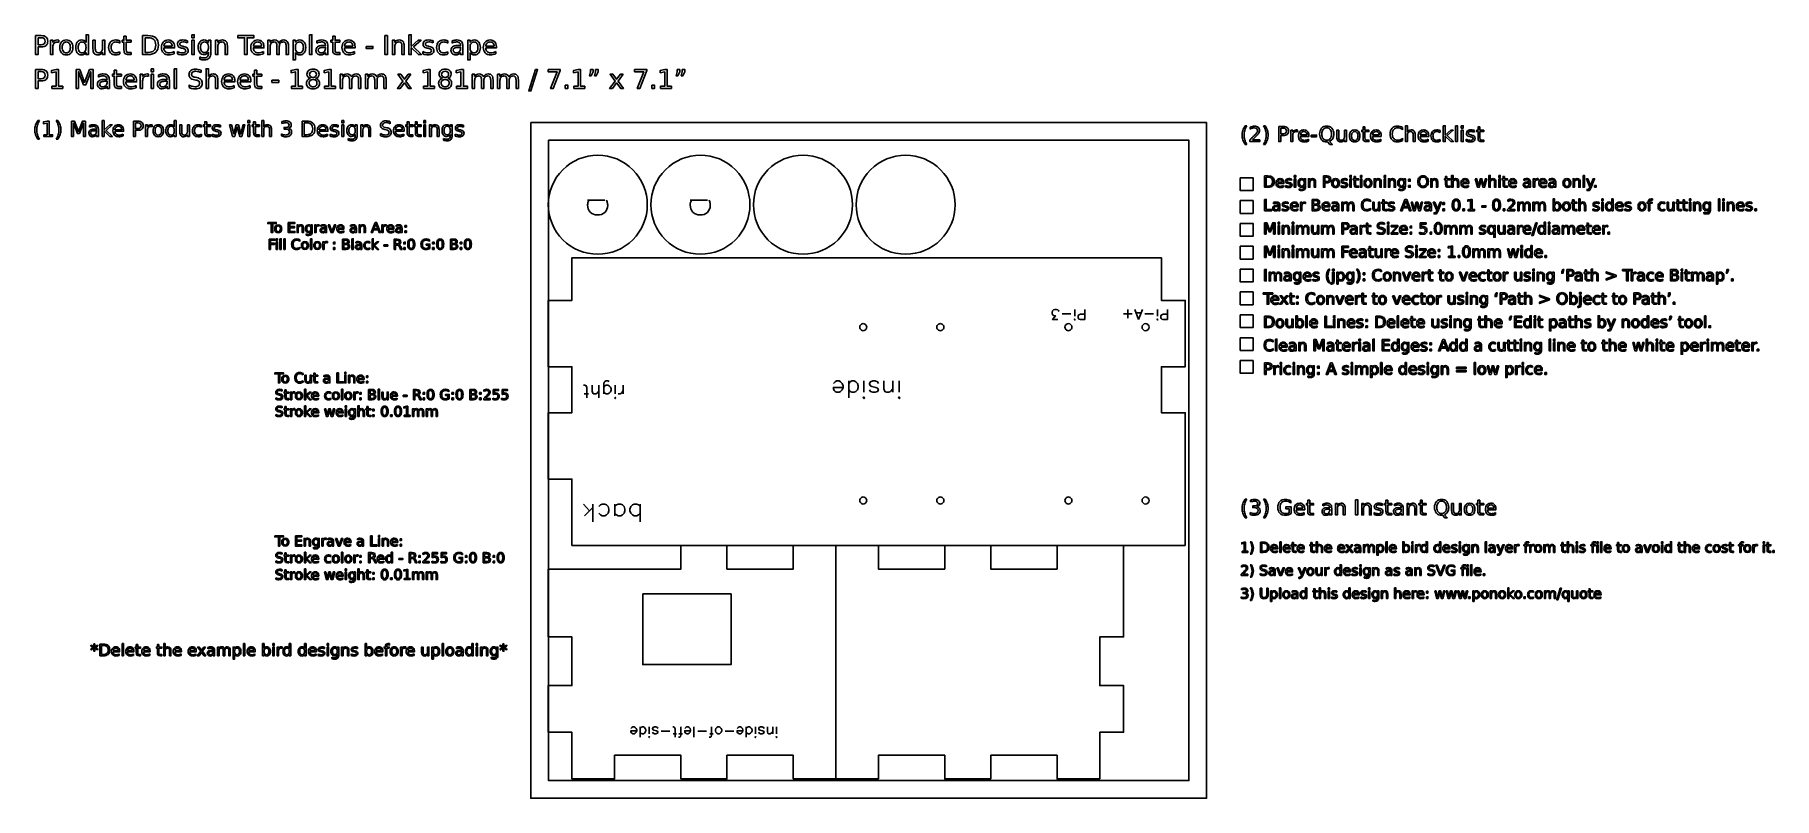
# Model space of a CAD drawing. Extents: x -140 to 352, y 0 to 216.
import ezdxf

# ---------------------------------------------------------------- set-up
doc = ezdxf.new("R2010")
doc.units = 0
doc.layers.add('DELETE_bird_before_uploading', color=7, linetype='CONTINUOUS')
doc.layers.add('Design_Template', color=7, linetype='CONTINUOUS')

msp = doc.modelspace()

# ---------------------------------------------------------------- linework, layer by layer
at = {"layer": 'DELETE_bird_before_uploading', "color": 5}
for points in [[(16.371049, 168.85036), (21.260381, 168.850639)], [(45.371168, 168.85036), (50.260501, 168.850639)], [(5.249, 64.550008), (23.999015, 64.550008), (42.74903, 64.549048), (42.74903, 71.249051)], [(86.549067, 71.249051), (86.549067, 5.249002), (74.499059, 5.249002), (74.499059, 11.949009), (55.749041, 11.949009), (55.749041, 5.249002), (42.74903, 5.249002), (42.74903, 11.949009), (23.999016, 11.949009), (23.999016, 5.249002), (11.949007, 5.249002), (11.949007, 18.449013), (5.249001, 18.449013), (5.249001, 31.649023), (11.949007, 31.649023), (11.938999, 45.380003), (5.249, 45.380003), (5.249, 64.549525)], [(55.749041, 71.249051), (55.749041, 64.549046), (74.499059, 64.549046), (74.499059, 71.249051)], [(86.519844, 5.249002), (98.569852, 5.249002), (98.569852, 11.949009), (117.319869, 11.949009), (117.319869, 5.249002), (130.31988, 5.249002), (130.31988, 11.949009), (149.069894, 11.949009), (149.069894, 5.249002), (161.119904, 5.249002), (161.119904, 18.449013), (167.81991, 18.449013), (167.81991, 31.649023), (161.119904, 31.649023), (161.129912, 45.380003), (167.81991, 45.380003), (167.819839, 64.549525), (167.819839, 71.249002)], [(117.319869, 71.249051), (117.319869, 64.549046), (98.569852, 64.549046), (98.569852, 71.249051)], [(149.069895, 71.249057), (149.069895, 64.549525), (130.31988, 64.549046), (130.31988, 71.249051)]]:
    msp.add_lwpolyline(points, dxfattribs=at)
for points in [[(33.239, 167.564639)], [(62.238999, 167.564639)], [(91.238998, 167.564551)], [(120.239, 167.564804)], [(185.249056, 71.259004), (11.949057, 71.259068), (11.949, 90.009068), (5.249, 90.009068), (5.249, 108.75907), (11.949, 108.75907), (11.949, 121.75907), (5.249, 121.75907), (5.249, 140.509068), (11.949, 140.509068), (11.949057, 152.559068), (178.548999, 152.559068), (178.548999, 140.509068), (185.248999, 140.509068), (185.248999, 121.75907), (178.548999, 121.75907), (178.548999, 108.75907), (185.248999, 108.75907), (185.249056, 90.009068)], [(95.249124, 132.954003)], [(117.049115, 132.954003)], [(153.249125, 132.954003)], [(175.049119, 132.954003)], [(95.249124, 83.954006)], [(117.049115, 83.954006)], [(153.249125, 83.954006)], [(175.049119, 83.954006)], [(31.949213, 57.548784), (56.938786, 57.548784), (56.938786, 37.55921), (31.949213, 37.55921)]]:
    msp.add_lwpolyline(points, close=True, dxfattribs=at)
at = {"layer": 'DELETE_bird_before_uploading', "color": 1}
for points in [[(149.266438, 135.09689), (147.772784, 135.09689), (148.587504, 136.183409), (148.180144, 136.183409), (147.908571, 136.319224), (147.772784, 136.455039), (147.636997, 136.862484), (147.636997, 137.134114), (147.772784, 137.541558), (148.044357, 137.813188), (148.451717, 137.949003), (148.859078, 137.949003), (149.266438, 137.813188), (149.402224, 137.677373), (149.538011, 137.405743)], [(154.018972, 136.047594), (154.018972, 137.949003)], [(156.870492, 135.09689), (156.870492, 137.949003)], [(169.088704, 135.50491), (169.088704, 137.952224)], [(172.07998, 135.097024), (170.992243, 137.952224)], [(172.07998, 135.097024), (173.167717, 137.952224)], [(177.382698, 136.048757), (177.382698, 137.952224)], [(180.238007, 135.097024), (180.238007, 137.952224)], [(152.932678, 136.726669), (150.488518, 136.726669)], [(156.870492, 135.09689), (155.648412, 135.09689), (155.241052, 135.232705), (155.105265, 135.36852), (154.969479, 135.64015), (154.969479, 136.047594), (155.105265, 136.319224), (155.241052, 136.455039), (155.648412, 136.590854), (156.870492, 136.590854)], [(170.312408, 136.728567), (167.865, 136.728567)], [(172.759816, 137.000491), (171.400145, 137.000491)], [(176.294961, 136.728567), (173.847553, 136.728567)], [(180.238007, 135.097024), (179.014303, 135.097024), (178.606402, 135.232986), (178.470434, 135.368948), (178.334467, 135.640872), (178.334467, 136.048757), (178.470434, 136.320681), (178.606402, 136.456643), (179.014303, 136.592605), (180.238007, 136.592605)], [(16.103908, 112.93833), (16.103908, 115.862012), (15.931926, 116.377956), (15.587963, 116.549937), (15.244, 116.549937)], [(16.619853, 114.142199), (15.415981, 114.142199)], [(19.54354, 114.830124), (19.027595, 114.31418), (18.683632, 114.142199), (18.167687, 114.142199), (17.823724, 114.31418), (17.651742, 114.830124), (17.651742, 116.549937)], [(19.54354, 112.93833), (19.54354, 116.549937)], [(20.919393, 114.142199), (20.919393, 116.8939), (21.091375, 117.409844), (21.263356, 117.581825), (21.607319, 117.753806), (22.123264, 117.753806), (22.467227, 117.581825)], [(20.919393, 114.658143), (21.263356, 114.31418), (21.607319, 114.142199), (22.123264, 114.142199), (22.467227, 114.31418), (22.811191, 114.658143), (22.983172, 115.174087), (22.983172, 115.518049), (22.811191, 116.033993), (22.467227, 116.377956), (22.123264, 116.549937), (21.607319, 116.549937), (21.263356, 116.377956), (20.919393, 116.033993)], [(24.187044, 114.142199), (24.187044, 116.549937)], [(26.422804, 115.174087), (26.250823, 114.658143), (25.90686, 114.31418), (25.562896, 114.142199), (25.046952, 114.142199)], [(26.422804, 114.142199), (26.422804, 116.549937)], [(88.561742, 115.940209), (85.841, 115.940209), (85.841, 115.486761), (86.067729, 115.033313), (86.294457, 114.806589), (86.747914, 114.579865), (87.4281, 114.579865), (87.881556, 114.806589), (88.335013, 115.260037), (88.561742, 115.940209), (88.561742, 116.393657), (88.335013, 117.073829), (87.881556, 117.527277), (87.4281, 117.754001), (86.747914, 117.754001), (86.294457, 117.527277), (85.841, 117.073829)], [(90.148841, 112.992798), (90.148841, 117.754001)], [(90.148841, 115.260037), (90.602298, 114.806589), (91.055755, 114.579865), (91.735941, 114.579865), (92.189398, 114.806589), (92.642854, 115.260037), (92.869583, 115.940209), (92.869583, 116.393657), (92.642854, 117.073829), (92.189398, 117.527277), (91.735941, 117.754001), (91.055755, 117.754001), (90.602298, 117.527277), (90.148841, 117.073829)], [(94.456682, 114.579865), (94.456682, 117.754001)], [(96.043782, 115.260037), (96.27051, 114.806589), (96.950695, 114.579865), (97.630881, 114.579865), (98.311066, 114.806589), (98.537795, 115.260037), (98.311066, 115.713485), (97.857609, 115.940209), (96.723967, 116.166933), (96.27051, 116.393657), (96.043782, 116.847105), (96.043782, 117.073829), (96.27051, 117.527277), (96.950695, 117.754001), (97.630881, 117.754001), (98.311066, 117.527277), (98.537795, 117.073829)], [(102.618907, 115.486761), (101.938722, 114.806589), (101.485265, 114.579865), (100.80508, 114.579865), (100.351623, 114.806589), (100.124894, 115.486761), (100.124894, 117.754001)], [(102.618907, 114.579865), (102.618907, 117.754001)], [(104.432735, 114.579865), (104.432735, 117.754001)], [(16.912722, 81.046075), (15.247763, 82.948889)], [(15.485614, 79.618965), (17.864127, 81.997482)], [(17.864127, 77.954003), (17.864127, 82.948889)], [(19.529086, 80.33252), (20.004789, 79.856816), (20.480491, 79.618965), (21.194045, 79.618965), (21.669748, 79.856816), (22.145451, 80.33252), (22.383302, 81.046075), (22.383302, 81.521778), (22.145451, 82.235334), (21.669748, 82.711037), (21.194045, 82.948889), (20.480491, 82.948889), (20.004789, 82.711037), (19.529086, 82.235334)], [(24.048261, 79.618965), (24.048261, 82.948889)], [(24.048261, 80.33252), (24.523964, 79.856816), (24.999666, 79.618965), (25.71322, 79.618965), (26.188923, 79.856816), (26.664625, 80.33252), (26.902477, 81.046075), (26.902477, 81.521778), (26.664625, 82.235334), (26.188923, 82.711037), (25.71322, 82.948889), (24.999666, 82.948889), (24.523964, 82.711037), (24.048261, 82.235334)], [(31.1838, 80.33252), (30.708098, 79.856816), (30.232395, 79.618965), (29.518841, 79.618965), (29.043138, 79.856816), (28.567436, 80.33252), (28.329585, 81.046075), (28.329585, 81.521778), (28.567436, 82.235334), (29.043138, 82.711037), (29.518841, 82.948889), (30.232395, 82.948889), (30.708098, 82.711037), (31.1838, 82.235334)], [(31.1838, 77.954003), (31.1838, 82.948889)], [(30.235777, 18.852483), (28.606005, 18.852483), (28.606005, 18.580854), (28.741819, 18.309226), (28.877634, 18.173411), (29.149262, 18.037597), (29.556706, 18.037597), (29.828334, 18.173411), (30.099963, 18.44504), (30.235777, 18.852483), (30.235777, 19.124112), (30.099963, 19.531555), (29.828334, 19.803184), (29.556706, 19.938998), (29.149262, 19.938998), (28.877634, 19.803184), (28.606005, 19.531555)], [(31.186478, 17.086896), (31.186478, 19.938998)], [(31.186478, 18.44504), (31.458107, 18.173411), (31.729735, 18.037597), (32.137178, 18.037597), (32.408807, 18.173411), (32.680436, 18.44504), (32.81625, 18.852483), (32.81625, 19.124112), (32.680436, 19.531555), (32.408807, 19.803184), (32.137178, 19.938998), (31.729735, 19.938998), (31.458107, 19.803184), (31.186478, 19.531555)], [(33.766951, 18.037597), (33.766951, 19.938998)], [(34.717651, 18.44504), (34.853466, 18.173411), (35.260909, 18.037597), (35.668352, 18.037597), (36.075795, 18.173411), (36.211609, 18.44504), (36.075795, 18.716669), (35.804166, 18.852483), (35.125094, 18.988297), (34.853466, 19.124112), (34.717651, 19.39574), (34.717651, 19.531555), (34.853466, 19.803184), (35.260909, 19.938998), (35.668352, 19.938998), (36.075795, 19.803184), (36.211609, 19.531555)], [(41.100926, 17.086896), (41.100926, 19.39574), (40.965112, 19.803184), (40.693483, 19.938998), (40.421855, 19.938998)], [(42.051627, 17.086896), (42.323256, 17.086896), (42.594884, 17.222711), (42.730699, 17.630154), (42.730699, 19.938998)], [(45.446986, 18.852483), (43.817214, 18.852483), (43.817214, 18.580854), (43.953028, 18.309226), (44.088842, 18.173411), (44.360471, 18.037597), (44.767914, 18.037597), (45.039543, 18.173411), (45.311172, 18.44504), (45.446986, 18.852483), (45.446986, 19.124112), (45.311172, 19.531555), (45.039543, 19.803184), (44.767914, 19.938998), (44.360471, 19.938998), (44.088842, 19.803184), (43.817214, 19.531555)], [(46.397687, 17.086896), (46.397687, 19.938998)], [(50.743746, 17.086896), (51.015375, 17.086896), (51.287004, 17.222711), (51.422818, 17.630154), (51.422818, 19.938998)], [(60.250752, 18.852483), (58.620979, 18.852483), (58.620979, 18.580854), (58.756794, 18.309226), (58.892608, 18.173411), (59.164237, 18.037597), (59.57168, 18.037597), (59.843308, 18.173411), (60.114937, 18.44504), (60.250752, 18.852483), (60.250752, 19.124112), (60.114937, 19.531555), (59.843308, 19.803184), (59.57168, 19.938998), (59.164237, 19.938998), (58.892608, 19.803184), (58.620979, 19.531555)], [(61.201452, 17.086896), (61.201452, 19.938998)], [(61.201452, 18.44504), (61.473081, 18.173411), (61.74471, 18.037597), (62.152153, 18.037597), (62.423781, 18.173411), (62.69541, 18.44504), (62.831224, 18.852483), (62.831224, 19.124112), (62.69541, 19.531555), (62.423781, 19.803184), (62.152153, 19.938998), (61.74471, 19.938998), (61.473081, 19.803184), (61.201452, 19.531555)], [(63.781925, 18.037597), (63.781925, 19.938998)], [(64.732626, 18.44504), (64.86844, 18.173411), (65.275883, 18.037597), (65.683326, 18.037597), (66.090769, 18.173411), (66.226584, 18.44504), (66.090769, 18.716669), (65.81914, 18.852483), (65.140069, 18.988297), (64.86844, 19.124112), (64.732626, 19.39574), (64.732626, 19.531555), (64.86844, 19.803184), (65.275883, 19.938998), (65.683326, 19.938998), (66.090769, 19.803184), (66.226584, 19.531555)], [(68.671242, 18.580854), (68.263799, 18.173411), (67.99217, 18.037597), (67.584727, 18.037597), (67.313098, 18.173411), (67.177284, 18.580854), (67.177284, 19.938998)], [(68.671242, 18.037597), (68.671242, 19.938998)], [(69.757757, 18.037597), (69.757757, 19.938998)], [(39.606968, 18.716669), (37.16231, 18.716669)], [(41.508369, 18.037597), (40.557669, 18.037597)], [(43.138142, 18.037597), (42.187441, 18.037597)], [(49.92886, 18.716669), (47.484201, 18.716669)], [(51.830261, 18.037597), (50.879561, 18.037597)], [(57.670279, 18.716669), (55.22562, 18.716669)]]:
    msp.add_lwpolyline(points, dxfattribs=at)
for points in [[(154.154758, 135.09689), (154.018972, 135.232705), (153.883185, 135.09689), (154.018972, 134.961075)], [(177.518665, 135.097024), (177.382698, 135.232986), (177.24673, 135.097024), (177.382698, 134.961062)], [(24.359025, 112.93833), (24.187044, 113.110311), (24.015062, 112.93833), (24.187044, 112.766348)], [(94.683411, 112.992798), (94.456682, 113.219522), (94.229954, 112.992798), (94.456682, 112.766074)], [(104.659464, 112.992798), (104.432735, 113.219522), (104.206007, 112.992798), (104.432735, 112.766074)], [(53.595848, 18.037597), (53.867476, 18.173411), (54.139105, 18.44504), (54.27492, 18.852483), (54.27492, 19.124112), (54.139105, 19.531555), (53.867476, 19.803184), (53.595848, 19.938998), (53.188405, 19.938998), (52.916776, 19.803184), (52.645147, 19.531555), (52.509333, 19.124112), (52.509333, 18.852483), (52.645147, 18.44504), (52.916776, 18.173411), (53.188405, 18.037597)], [(33.902765, 17.086896), (33.766951, 17.222711), (33.631136, 17.086896), (33.766951, 16.951082)], [(63.917739, 17.086896), (63.781925, 17.222711), (63.646111, 17.086896), (63.781925, 16.951082)], [(69.893571, 17.086896), (69.757757, 17.222711), (69.621943, 17.086896), (69.757757, 16.951082)]]:
    msp.add_lwpolyline(points, close=True, dxfattribs=at)
at = {"layer": 'DELETE_bird_before_uploading', "color": 5}
for points in [[(5.249, 167.564639), (5.249, 171.276302), (6.723469, 174.835944), (9.34804, 177.460486)], [(9.34804, 177.460486), (11.972612, 180.085028), (15.532295, 181.559481), (19.244, 181.559481)], [(19.244, 181.559481), (22.955705, 181.559481), (26.515388, 180.085028), (29.139959, 177.460486)], [(29.139959, 177.460486), (31.764531, 174.835944), (33.239, 171.276302), (33.239, 167.564639)], [(34.249, 167.564639), (34.249, 171.276302), (35.723469, 174.835944), (38.34804, 177.460486)], [(38.34804, 177.460486), (40.972612, 180.085028), (44.532295, 181.559481), (48.244, 181.559481)], [(48.244, 181.559481), (51.955704, 181.559481), (55.515387, 180.085028), (58.139959, 177.460486)], [(58.139959, 177.460486), (60.764531, 174.835944), (62.238999, 171.276302), (62.238999, 167.564639)], [(63.248999, 167.56455), (63.248999, 171.276189), (64.723467, 174.835808), (67.348039, 177.460333)], [(67.348039, 177.460333), (69.972611, 180.084858), (73.532294, 181.559301), (77.243998, 181.559301)], [(77.243998, 181.559301), (80.955703, 181.559301), (84.515386, 180.084858), (87.139958, 177.460333)], [(87.139958, 177.460333), (89.764529, 174.835808), (91.238998, 171.276189), (91.238998, 167.564551)], [(92.249001, 167.564804), (92.249, 171.276456), (93.723469, 174.836089), (96.348041, 177.460624)], [(96.348041, 177.460624), (98.972613, 180.085158), (102.532296, 181.559607), (106.244, 181.559607)], [(106.244, 181.559607), (109.955705, 181.559607), (113.515388, 180.085158), (116.13996, 177.460624)], [(116.13996, 177.460624), (118.764531, 174.836089), (120.239, 171.276456), (120.239, 167.564804)], [(9.34804, 157.668791), (6.723469, 160.293333), (5.249, 163.852976), (5.249, 167.564639)], [(19.118524, 164.684474), (17.551136, 164.593141), (16.316503, 165.861364), (16.36012, 167.517927)], [(16.752732, 168.838328), (16.529444, 168.502948), (16.353916, 167.917441), (16.360678, 167.530556)], [(19.117264, 164.684314), (20.776264, 164.588371), (22.087801, 165.803284), (22.047147, 167.398347)], [(21.585706, 168.850572), (21.686254, 168.845666), (21.791576, 168.695476), (21.878473, 168.433083)], [(21.878473, 168.433083), (21.96537, 168.170689), (22.026715, 167.817614), (22.048997, 167.451625)], [(33.239, 167.564639), (33.239, 163.852976), (31.764531, 160.293333), (29.139959, 157.668791)], [(38.34804, 157.668791), (35.723469, 160.293333), (34.249, 163.852976), (34.249, 167.564639)], [(48.118524, 164.684474), (46.551136, 164.593141), (45.316503, 165.861364), (45.36012, 167.517927)], [(45.752733, 168.838328), (45.529444, 168.502948), (45.353916, 167.917441), (45.360679, 167.530556)], [(48.117264, 164.684314), (49.776265, 164.588371), (51.087801, 165.803284), (51.047147, 167.398347)], [(50.585706, 168.850572), (50.686255, 168.845666), (50.791576, 168.695476), (50.878473, 168.433083)], [(50.878473, 168.433083), (50.96537, 168.170689), (51.026715, 167.817614), (51.048997, 167.451625)], [(62.238999, 167.564639), (62.238999, 163.852976), (60.764531, 160.293333), (58.139959, 157.668791)], [(67.348039, 157.668768), (64.723467, 160.293293), (63.248999, 163.852912), (63.248999, 167.56455)], [(91.238998, 167.56455), (91.238998, 163.852912), (89.764529, 160.293293), (87.139958, 157.668768)], [(96.348041, 157.668984), (93.723469, 160.293519), (92.249001, 163.853151), (92.249001, 167.564804)], [(120.239, 167.564804), (120.239, 163.853151), (118.764531, 160.293519), (116.13996, 157.668984)], [(19.244, 153.569797), (15.532295, 153.569797), (11.972612, 155.044249), (9.34804, 157.668791)], [(29.139959, 157.668791), (26.515388, 155.044249), (22.955705, 153.569797), (19.244, 153.569797)], [(48.244, 153.569797), (44.532295, 153.569797), (40.972612, 155.044249), (38.34804, 157.668791)], [(58.139959, 157.668791), (55.515387, 155.044249), (51.955704, 153.569797), (48.244, 153.569797)], [(77.243998, 153.5698), (73.532294, 153.5698), (69.972611, 155.044243), (67.348039, 157.668768)], [(87.139958, 157.668768), (84.515386, 155.044243), (80.955703, 153.5698), (77.243998, 153.5698)], [(106.244, 153.570001), (102.532296, 153.570001), (98.972613, 155.044449), (96.348041, 157.668984)], [(116.13996, 157.668984), (113.515388, 155.044449), (109.955705, 153.570001), (106.244, 153.570001)], [(93.258881, 132.954003), (93.258881, 133.309526), (93.44855, 133.638043), (93.756442, 133.815804)], [(93.756442, 132.092203), (93.44855, 132.269964), (93.258881, 132.598481), (93.258881, 132.954003)], [(93.756442, 133.815804), (94.064333, 133.993566), (94.443672, 133.993566), (94.751563, 133.815804)], [(94.751563, 133.815804), (95.059455, 133.638043), (95.249124, 133.309526), (95.249124, 132.954003)], [(95.249124, 132.954003), (95.249124, 132.598481), (95.059455, 132.269964), (94.751563, 132.092203)], [(115.058871, 132.954003), (115.058871, 133.309526), (115.248541, 133.638043), (115.556432, 133.815804)], [(115.556432, 132.092203), (115.248541, 132.269964), (115.058871, 132.598481), (115.058871, 132.954003)], [(115.556432, 133.815804), (115.864324, 133.993566), (116.243663, 133.993566), (116.551554, 133.815804)], [(116.551554, 133.815804), (116.859446, 133.638043), (117.049115, 133.309526), (117.049115, 132.954003)], [(117.049115, 132.954003), (117.049115, 132.598481), (116.859446, 132.269964), (116.551554, 132.092203)], [(151.258881, 132.954003), (151.258881, 133.503594), (151.704412, 133.949125), (152.254003, 133.949125)], [(151.756442, 132.092203), (151.44855, 132.269964), (151.258881, 132.598481), (151.258881, 132.954003)], [(152.254003, 133.949125), (152.803594, 133.949125), (153.249125, 133.503594), (153.249125, 132.954003)], [(153.249125, 132.954003), (153.249125, 132.598481), (153.059456, 132.269964), (152.751564, 132.092203)], [(173.058875, 132.954003), (173.058876, 133.503594), (173.504407, 133.949125), (174.053997, 133.949125)], [(174.053997, 131.958882), (173.504407, 131.958882), (173.058876, 132.404413), (173.058875, 132.954003)], [(174.053997, 133.949125), (174.603588, 133.949125), (175.049119, 133.503594), (175.049119, 132.954003)], [(175.049119, 132.954003), (175.049119, 132.404413), (174.603588, 131.958882), (174.053997, 131.958882)], [(94.751563, 132.092203), (94.443672, 131.914441), (94.064333, 131.914441), (93.756442, 132.092203)], [(116.551554, 132.092203), (116.243663, 131.914441), (115.864324, 131.914441), (115.556432, 132.092203)], [(152.751564, 132.092203), (152.443672, 131.914441), (152.064334, 131.914441), (151.756442, 132.092203)], [(93.258881, 83.954006), (93.258881, 84.309529), (93.44855, 84.638046), (93.756442, 84.815807)], [(93.756442, 83.092205), (93.44855, 83.269967), (93.258881, 83.598483), (93.258881, 83.954006)], [(93.756442, 84.815807), (94.064333, 84.993568), (94.443672, 84.993568), (94.751563, 84.815807)], [(94.751563, 84.815807), (95.059455, 84.638046), (95.249124, 84.309529), (95.249124, 83.954006)], [(95.249124, 83.954006), (95.249124, 83.598483), (95.059455, 83.269967), (94.751563, 83.092205)], [(115.058871, 83.954006), (115.058871, 84.309529), (115.248541, 84.638046), (115.556432, 84.815807)], [(115.556432, 83.092205), (115.248541, 83.269967), (115.058871, 83.598483), (115.058871, 83.954006)], [(115.556432, 84.815807), (115.864324, 84.993568), (116.243663, 84.993568), (116.551554, 84.815807)], [(116.551554, 84.815807), (116.859446, 84.638046), (117.049115, 84.309529), (117.049115, 83.954006)], [(117.049115, 83.954006), (117.049115, 83.598483), (116.859446, 83.269967), (116.551554, 83.092205)], [(151.258881, 83.954006), (151.258881, 84.309529), (151.44855, 84.638046), (151.756442, 84.815807)], [(151.756442, 83.092205), (151.44855, 83.269967), (151.258881, 83.598483), (151.258881, 83.954006)], [(151.756442, 84.815807), (152.064334, 84.993568), (152.443672, 84.993568), (152.751564, 84.815807)], [(152.751564, 84.815807), (153.059456, 84.638046), (153.249125, 84.309529), (153.249125, 83.954006)], [(153.249125, 83.954006), (153.249125, 83.598483), (153.059456, 83.269967), (152.751564, 83.092205)], [(173.058875, 83.954006), (173.058876, 84.503597), (173.504407, 84.949128), (174.053997, 84.949128)], [(174.053997, 82.958884), (173.504407, 82.958884), (173.058876, 83.404416), (173.058875, 83.954006)], [(174.053997, 84.949128), (174.603588, 84.949128), (175.049119, 84.503597), (175.049119, 83.954006)], [(175.049119, 83.954006), (175.049119, 83.404416), (174.603588, 82.958884), (174.053997, 82.958884)], [(94.751563, 83.092205), (94.443672, 82.914444), (94.064333, 82.914444), (93.756442, 83.092205)], [(116.551554, 83.092205), (116.243663, 82.914444), (115.864324, 82.914444), (115.556432, 83.092205)], [(152.751564, 83.092205), (152.443672, 82.914444), (152.064334, 82.914444), (151.756442, 83.092205)]]:
    msp.add_open_spline(points, degree=3, dxfattribs=at)
at = {"layer": 'Design_Template', "color": 7}
for points in [[(-139.658542, 215.376832), (-138.024739, 215.376832)], [(-138.024739, 212.177303), (-138.934797, 212.177303), (-138.934797, 210.027563), (-139.658542, 210.027563), (-139.658542, 215.376832)], [(-138.934797, 214.782071), (-138.934797, 212.772064), (-138.024739, 212.772064)], [(-138.024739, 214.782071), (-138.934797, 214.782071)], [(-134.742805, 212.141475), (-134.742805, 210.027564), (-135.40564, 210.027564), (-135.40564, 214.040412), (-134.742805, 214.040412), (-134.742805, 213.416987)], [(-133.058842, 214.101322), (-133.055244, 213.424154)], [(-125.380686, 213.431318), (-125.380686, 215.602555), (-124.721433, 215.602555), (-124.721433, 210.027563), (-125.380686, 210.027563), (-125.380686, 210.62949)], [(-123.431589, 211.611205), (-123.431589, 214.040411), (-122.772336, 214.040411), (-122.772336, 211.636285)], [(-120.730084, 211.765269), (-120.730084, 214.040411), (-120.070831, 214.040411), (-120.070831, 210.027563), (-120.730084, 210.027563), (-120.730084, 210.643822)], [(-115.817929, 213.886346), (-115.817929, 213.270087)], [(-114.674985, 211.349653), (-114.674985, 213.528056), (-115.158675, 213.528056), (-115.158675, 214.040411), (-114.674985, 214.040411), (-114.674985, 215.179772), (-114.012147, 215.179772)], [(-114.012147, 215.179772), (-114.012147, 214.040411), (-112.654228, 214.040411), (-112.654228, 213.528056), (-114.012147, 213.528056), (-114.012147, 211.349653)], [(-109.418871, 215.376832), (-107.931966, 215.376832)], [(-107.931966, 210.027563), (-109.418871, 210.027563), (-109.418871, 215.376832)], [(-108.695123, 214.782071), (-108.695123, 210.622324), (-107.820897, 210.622324)], [(-107.820897, 214.782071), (-108.695123, 214.782071)], [(-100.368467, 212.1988), (-100.368467, 211.876339), (-103.399601, 211.876339)], [(-103.378102, 212.388694), (-101.02772, 212.392278)], [(-98.164985, 211.772435), (-98.394291, 211.826179)], [(-98.032415, 212.374362), (-97.806693, 212.324202)], [(-96.728241, 213.922175), (-96.728241, 213.29875)], [(-90.784207, 213.431318), (-90.784207, 214.040411), (-90.124954, 214.040411), (-90.124954, 210.525586)], [(-88.129279, 212.295539), (-88.129279, 210.027563), (-88.792117, 210.027563), (-88.792117, 214.040411), (-88.129279, 214.040411), (-88.129279, 213.416986)], [(-85.431358, 212.449603), (-85.431358, 210.027563), (-86.090612, 210.027563), (-86.090612, 212.428106)], [(-75.094691, 212.1988), (-75.094691, 211.876339), (-78.125824, 211.876339)], [(-78.104326, 212.388694), (-75.753944, 212.392278)], [(-73.367734, 212.295539), (-73.367734, 210.027563), (-74.030572, 210.027563), (-74.030572, 214.040411), (-73.367734, 214.040411), (-73.367734, 213.416986)], [(-70.770133, 212.295539), (-70.770133, 210.027563), (-71.43297, 210.027563), (-71.43297, 212.428106)], [(-68.172531, 212.449603), (-68.172531, 210.027563), (-68.835369, 210.027563), (-68.835369, 212.428106)], [(-66.216265, 210.62949), (-66.216265, 208.501248), (-66.879103, 208.501248), (-66.879103, 214.040411), (-66.216265, 214.040411), (-66.216265, 213.431318)], [(-60.118177, 213.24859), (-60.118177, 213.857683)], [(-58.606193, 212.560673), (-57.681805, 212.560673), (-57.681805, 212.625165)], [(-57.681805, 211.897837), (-57.681805, 212.044735), (-58.337475, 212.044735)], [(-57.022552, 212.317036), (-57.022552, 210.027563), (-57.681805, 210.027563), (-57.681805, 210.636656)], [(-55.671794, 211.349653), (-55.671794, 213.528056), (-56.155488, 213.528056), (-56.155488, 214.040411), (-55.671794, 214.040411), (-55.671794, 215.179772), (-55.00896, 215.179772)], [(-55.00896, 215.179772), (-55.00896, 214.040411), (-53.651041, 214.040411), (-53.651041, 213.528056), (-55.00896, 213.528056), (-55.00896, 211.349653)], [(-49.347981, 212.1988), (-49.347981, 211.876339), (-52.379114, 211.876339)], [(-52.357616, 212.388694), (-50.007234, 212.392278)], [(-38.140665, 212.295539), (-38.140665, 210.027563), (-38.803502, 210.027563), (-38.803502, 214.040411), (-38.140665, 214.040411), (-38.140665, 213.416986)], [(-35.44274, 212.449603), (-35.44274, 210.027563), (-36.101994, 210.027563), (-36.101994, 212.428106)], [(-28.742724, 211.772435), (-28.97203, 211.826179)], [(-28.610157, 212.374362), (-28.384434, 212.324202)], [(-27.305982, 213.922175), (-27.305982, 213.29875)], [(-23.149812, 213.886346), (-23.149812, 213.270087)], [(-21.953128, 213.24859), (-21.953128, 213.857683)], [(-20.441145, 212.560673), (-19.516756, 212.560673), (-19.516756, 212.625165)], [(-19.516756, 211.897837), (-19.516756, 212.044735), (-20.172427, 212.044735)], [(-18.857503, 212.317036), (-18.857503, 210.027563), (-19.516756, 210.027563), (-19.516756, 210.636656)], [(-16.858243, 210.62949), (-16.858243, 208.501248), (-17.521079, 208.501248), (-17.521079, 214.040411), (-16.858243, 214.040411), (-16.858243, 213.431318)], [(-9.405812, 212.1988), (-9.405812, 211.876339), (-12.436945, 211.876339)], [(-12.415448, 212.388694), (-10.065066, 212.392278)], [(-115.817929, 210.790721), (-115.817929, 210.181628)], [(-113.331399, 210.57933), (-112.654228, 210.57933), (-112.654228, 210.027563), (-113.331399, 210.027563)], [(-100.522532, 210.855213), (-100.522532, 210.231788)], [(-99.580227, 210.174462), (-99.580227, 210.855213)], [(-93.227747, 208.712639), (-93.227747, 209.353978)], [(-90.784207, 210.407351), (-90.784207, 210.733394)], [(-75.248756, 210.855213), (-75.248756, 210.231788)], [(-54.328208, 210.57933), (-53.651041, 210.57933), (-53.651041, 210.027563), (-54.328208, 210.027563)], [(-49.502046, 210.855213), (-49.502046, 210.231788)], [(-30.15797, 210.174462), (-30.15797, 210.855213)], [(-23.149812, 210.790721), (-23.149812, 210.181628)], [(-9.559877, 210.855213), (-9.559877, 210.231788)], [(-139.658542, 205.781277), (-138.024739, 205.781277)], [(-138.024739, 202.581748), (-138.934797, 202.581748), (-138.934797, 200.432009), (-139.658542, 200.432009), (-139.658542, 205.781277)], [(-138.934797, 205.186516), (-138.934797, 203.17651), (-138.024739, 203.17651)], [(-138.024739, 205.186516), (-138.934797, 205.186516)], [(-121.873028, 203.653035), (-121.873028, 204.262128)], [(-120.361047, 202.965118), (-119.436656, 202.965118), (-119.436656, 203.029611)], [(-119.436656, 202.302282), (-119.436656, 202.449181), (-120.092329, 202.449181)], [(-118.777403, 202.721481), (-118.777403, 200.432009), (-119.436656, 200.432009), (-119.436656, 201.041102)], [(-117.426652, 201.754099), (-117.426652, 203.932501), (-117.910342, 203.932501), (-117.910342, 204.444856), (-117.426652, 204.444856), (-117.426652, 205.584218), (-116.763814, 205.584218)], [(-116.763814, 205.584218), (-116.763814, 204.444856), (-115.405895, 204.444856), (-115.405895, 203.932501), (-116.763814, 203.932501), (-116.763814, 201.754099)], [(-111.102835, 202.603246), (-111.102835, 202.280785), (-114.133969, 202.280785)], [(-114.11247, 202.793139), (-111.762088, 202.796723)], [(-109.38304, 202.54592), (-109.38304, 200.43201), (-110.045877, 200.43201), (-110.045877, 204.444857), (-109.38304, 204.444857), (-109.38304, 203.821433)], [(-107.699076, 204.505767), (-107.695478, 203.8286)], [(-104.91875, 203.653035), (-104.91875, 204.262128)], [(-103.406765, 202.965118), (-102.482378, 202.965118), (-102.482378, 203.029611)], [(-102.482378, 202.302282), (-102.482378, 202.449181), (-103.138048, 202.449181)], [(-101.823125, 202.721481), (-101.823125, 200.432009), (-102.482378, 200.432009), (-102.482378, 201.041102)], [(-94.324117, 202.803888), (-94.764814, 202.889878)], [(-94.549838, 203.581377), (-94.112726, 203.491805)], [(-92.855129, 205.605715), (-92.855129, 204.899884)], [(-90.79496, 202.699984), (-90.79496, 200.432009), (-91.457798, 200.432009), (-91.457798, 206.007), (-90.79496, 206.007), (-90.79496, 203.821431)], [(-88.097039, 202.854049), (-88.097039, 200.432009), (-88.756292, 200.432009), (-88.756292, 202.832551)], [(-83.342529, 202.603246), (-83.342529, 202.280785), (-86.373663, 202.280785)], [(-86.352165, 202.793139), (-84.001783, 202.796723)], [(-78.828078, 202.603246), (-78.828078, 202.280785), (-81.859208, 202.280785)], [(-81.837713, 202.793139), (-79.487331, 202.796723)], [(-77.756791, 201.754099), (-77.756791, 203.932501), (-78.240481, 203.932501), (-78.240481, 204.444856), (-77.756791, 204.444856), (-77.756791, 205.584218), (-77.093953, 205.584218)], [(-77.093953, 205.584218), (-77.093953, 204.444856), (-75.736034, 204.444856), (-75.736034, 203.932501), (-77.093953, 203.932501), (-77.093953, 201.754099)], [(-52.88788, 202.699984), (-52.88788, 200.432009), (-53.550718, 200.432009), (-53.550718, 204.444856), (-52.88788, 204.444856), (-52.88788, 203.821431)], [(-50.290278, 202.699984), (-50.290278, 200.432009), (-50.953116, 200.432009), (-50.953116, 202.832551)], [(-47.692677, 202.854049), (-47.692677, 200.432009), (-48.355511, 200.432009), (-48.355511, 202.832551)], [(-45.736411, 202.699984), (-45.736411, 200.432009), (-46.399249, 200.432009), (-46.399249, 204.444856), (-45.736411, 204.444856), (-45.736411, 203.821431)], [(-43.13881, 202.699984), (-43.13881, 200.432009), (-43.801647, 200.432009), (-43.801647, 202.832551)], [(-40.541208, 202.854049), (-40.541208, 200.432009), (-41.204042, 200.432009), (-41.204042, 202.832551)], [(-15.55407, 202.699984), (-15.55407, 200.432009), (-16.216906, 200.432009), (-16.216906, 204.444856), (-15.55407, 204.444856), (-15.55407, 203.821431)], [(-12.956468, 202.699984), (-12.956468, 200.432009), (-13.619304, 200.432009), (-13.619304, 202.832551)], [(-10.358866, 202.854049), (-10.358866, 200.432009), (-11.021702, 200.432009), (-11.021702, 202.832551)], [(-8.402601, 202.699984), (-8.402601, 200.432009), (-9.065437, 200.432009), (-9.065437, 204.444856), (-8.402601, 204.444856), (-8.402601, 203.821431)], [(-5.804999, 202.699984), (-5.804999, 200.432009), (-6.467835, 200.432009), (-6.467835, 202.832551)], [(-3.207396, 202.854049), (-3.207396, 200.432009), (-3.870233, 200.432009), (-3.870233, 202.832551)], [(-116.083066, 200.983775), (-115.405895, 200.983775), (-115.405895, 200.432009), (-116.083066, 200.432009)], [(-111.2569, 201.259658), (-111.2569, 200.636234)], [(-96.276795, 200.66848), (-96.276795, 201.413723)], [(-83.496594, 201.259658), (-83.496594, 200.636234)], [(-78.982143, 201.259658), (-78.982143, 200.636234)], [(-76.413201, 200.983775), (-75.736034, 200.983775), (-75.736034, 200.432009), (-76.413201, 200.432009)], [(-139.004393, 191.359567), (-138.541372, 191.359567)], [(-133.815663, 191.359567), (-133.352642, 191.359567)], [(-124.37872, 189.464075), (-124.37872, 189.956035)], [(-123.157502, 188.90845), (-122.410883, 188.90845), (-122.410883, 188.96054)], [(-122.410883, 188.373083), (-122.410883, 188.491732), (-122.940463, 188.491732)], [(-121.878407, 188.711667), (-121.878407, 186.862477), (-122.410883, 186.862477), (-122.410883, 187.354436)], [(-114.776825, 188.616168), (-114.776825, 188.355719), (-117.22505, 188.355719)], [(-117.207686, 188.769544), (-115.309301, 188.772437)], [(-114.901264, 187.530963), (-114.901264, 187.027428)], [(-111.992914, 191.18304), (-110.673303, 191.18304)], [(-110.673303, 188.598805), (-111.408348, 188.598805), (-111.408348, 186.862477), (-111.992914, 186.862477), (-111.992914, 191.18304)], [(-111.408348, 190.702656), (-111.408348, 189.079189), (-110.673303, 189.079189)], [(-110.673303, 190.702656), (-111.408348, 190.702656)], [(-108.022506, 188.569866), (-108.022506, 186.862477), (-108.557875, 186.862477), (-108.557875, 190.103623), (-108.022506, 190.103623), (-108.022506, 189.600088)], [(-106.662386, 190.152819), (-106.659564, 189.605876)], [(-100.460799, 189.611663), (-100.460799, 191.365355), (-99.928324, 191.365355), (-99.928324, 186.862477), (-100.460799, 186.862477), (-100.460799, 187.348649)], [(-98.886529, 188.141572), (-98.886529, 190.103623), (-98.354053, 190.103623), (-98.354053, 188.161829)], [(-96.704542, 188.266009), (-96.704542, 190.103623), (-96.172069, 190.103623), (-96.172069, 186.862477), (-96.704542, 186.862477), (-96.704542, 187.360225)], [(-92.737033, 189.979186), (-92.737033, 189.481439)], [(-92.737033, 187.478873), (-92.737033, 186.986914)], [(-91.813884, 187.930319), (-91.813884, 189.689798), (-92.204558, 189.689798), (-92.204558, 190.103623), (-91.813884, 190.103623), (-91.813884, 191.023877), (-91.278516, 191.023877)], [(-91.278516, 191.023877), (-91.278516, 190.103623), (-90.181733, 190.103623), (-90.181733, 189.689798), (-91.278516, 189.689798), (-91.278516, 187.930319)], [(-90.728677, 187.308134), (-90.181733, 187.308134), (-90.181733, 186.862477), (-90.728677, 186.862477)], [(-89.715823, 186.981126), (-89.715823, 187.530963)], [(-88.572739, 188.271797), (-88.757947, 188.315205)], [(-88.465667, 188.757969), (-88.283351, 188.717454)], [(-87.412294, 190.008125), (-87.412294, 189.50459)], [(-78.01586, 187.930319), (-78.01586, 189.689798), (-78.406537, 189.689798), (-78.406537, 190.103623), (-78.01586, 190.103623), (-78.01586, 191.023877), (-77.480495, 191.023877)], [(-77.480495, 191.023877), (-77.480495, 190.103623), (-76.383713, 190.103623), (-76.383713, 189.689798), (-77.480495, 189.689798), (-77.480495, 187.930319)], [(-76.930656, 187.308134), (-76.383713, 187.308134), (-76.383713, 186.862477), (-76.930656, 186.862477)], [(-75.165391, 188.694303), (-75.165391, 186.862477), (-75.700759, 186.862477), (-75.700759, 191.365355), (-75.165391, 191.365355), (-75.165391, 189.600088)], [(-72.9863, 188.81874), (-72.9863, 186.862477), (-73.518772, 186.862477), (-73.518772, 188.801377)], [(-70.138724, 186.992702), (-70.138724, 187.557008)], [(-70.0085, 190.555068), (-70.0085, 191.075967)], [(-68.888568, 188.931601), (-69.392101, 188.931601), (-69.392101, 189.411986), (-68.865415, 189.411986)], [(-64.348067, 191.18304), (-63.147106, 191.18304)], [(-63.147106, 186.862477), (-64.348067, 186.862477), (-64.348067, 191.18304)], [(-63.763504, 190.702656), (-63.763504, 187.342861), (-63.057394, 187.342861)], [(-63.057394, 190.702656), (-63.763504, 190.702656)], [(-57.038124, 188.616168), (-57.038124, 188.355719), (-59.486345, 188.355719)], [(-59.468981, 188.769544), (-57.570596, 188.772437)], [(-57.162559, 187.530963), (-57.162559, 187.027428)], [(-56.401469, 186.981126), (-56.401469, 187.530963)], [(-55.258388, 188.271797), (-55.443596, 188.315205)], [(-55.151313, 188.757969), (-54.968997, 188.717454)], [(-54.09794, 190.008125), (-54.09794, 189.50459)], [(-49.29699, 189.611663), (-49.29699, 190.103623), (-48.764518, 190.103623), (-48.764518, 187.264726)], [(-49.29699, 187.169228), (-49.29699, 187.432571)], [(-47.152627, 188.694303), (-47.152627, 186.862477), (-47.687992, 186.862477), (-47.687992, 190.103623), (-47.152627, 190.103623), (-47.152627, 189.600088)], [(-44.973533, 188.81874), (-44.973533, 186.862477), (-45.506009, 186.862477), (-45.506009, 188.801377)], [(-42.169369, 187.053473), (-42.169369, 187.6554)], [(-40.592206, 188.778226), (-40.948151, 188.847679)], [(-40.774521, 189.406198), (-40.421468, 189.333851)], [(-39.405715, 191.04124), (-39.405715, 190.471146)], [(-35.484506, 188.616168), (-35.484506, 188.355719), (-37.93273, 188.355719)], [(-37.915367, 188.769544), (-36.016981, 188.772437)], [(-35.608944, 187.530963), (-35.608944, 187.027428)], [(-34.619226, 187.930319), (-34.619226, 189.689798), (-35.0099, 189.689798), (-35.0099, 190.103623), (-34.619226, 190.103623), (-34.619226, 191.023877), (-34.083858, 191.023877)], [(-34.083858, 191.023877), (-34.083858, 190.103623), (-32.987078, 190.103623), (-32.987078, 189.689798), (-34.083858, 189.689798), (-34.083858, 187.930319)], [(-33.534021, 187.308134), (-32.987078, 187.308134), (-32.987078, 186.862477), (-33.534021, 186.862477)], [(-32.292549, 187.930319), (-32.292549, 189.689798), (-32.683222, 189.689798), (-32.683222, 190.103623), (-32.292549, 190.103623), (-32.292549, 191.023877), (-31.757181, 191.023877)], [(-31.757181, 191.023877), (-31.757181, 190.103623), (-30.6604, 190.103623), (-30.6604, 189.689798), (-31.757181, 189.689798), (-31.757181, 187.930319)], [(-31.207343, 187.308134), (-30.6604, 187.308134), (-30.6604, 186.862477), (-31.207343, 186.862477)], [(-27.798359, 188.694303), (-27.798359, 186.862477), (-28.333727, 186.862477), (-28.333727, 190.103623), (-27.798359, 190.103623), (-27.798359, 189.600088)], [(-25.619267, 188.81874), (-25.619267, 186.862477), (-26.151741, 186.862477), (-26.151741, 188.801377)], [(-22.418636, 189.611663), (-22.418636, 190.103623), (-21.886162, 190.103623), (-21.886162, 187.264726)], [(-22.418636, 187.169228), (-22.418636, 187.432571)], [(-21.02668, 186.981126), (-21.02668, 187.530963)], [(-19.883597, 188.271797), (-20.068805, 188.315205)], [(-19.776523, 188.757969), (-19.594209, 188.717454)], [(-18.723151, 190.008125), (-18.723151, 189.50459)], [(202.194291, 189.887063), (202.657311, 189.887063)], [(203.597824, 188.911825), (203.597824, 189.502177)], [(207.383017, 189.887063), (207.846037, 189.887063)], [(211.692007, 189.710536), (213.011614, 189.710536)], [(213.011614, 187.126301), (212.27657, 187.126301), (212.27657, 185.389973), (211.692007, 185.389973), (211.692007, 189.710536)], [(212.27657, 189.230152), (212.27657, 187.606685), (213.011614, 187.606685)], [(213.011614, 189.230152), (212.27657, 189.230152)], [(215.662411, 187.097362), (215.662411, 185.389973), (215.127043, 185.389973), (215.127043, 188.631118), (215.662411, 188.631118), (215.662411, 188.127583)], [(217.022535, 188.680315), (217.025358, 188.133371)], [(220.234739, 187.143664), (220.234739, 186.883215), (217.786518, 186.883215)], [(217.803882, 187.29704), (219.702267, 187.299932)], [(228.097415, 186.669068), (228.097415, 188.631119), (228.629887, 188.631119), (228.629887, 186.689325)], [(230.279399, 186.793505), (230.279399, 188.631119), (230.811874, 188.631119), (230.811874, 185.389973), (230.279399, 185.389973), (230.279399, 185.88772)], [(235.528901, 186.457814), (235.528901, 188.217294), (235.138225, 188.217294), (235.138225, 188.631119), (235.528901, 188.631119), (235.528901, 189.551373), (236.064266, 189.551373)], [(236.064266, 189.551373), (236.064266, 188.631119), (237.161049, 188.631119), (237.161049, 188.217294), (236.064266, 188.217294), (236.064266, 186.457814)], [(240.636598, 187.143664), (240.636598, 186.883215), (238.188377, 186.883215)], [(238.20574, 187.29704), (240.104126, 187.299932)], [(246.655869, 189.37774), (246.655869, 188.761343)], [(248.056509, 187.221799), (248.056509, 185.389973), (247.521141, 185.389973), (247.521141, 189.89285), (248.056509, 189.89285), (248.056509, 188.127583)], [(250.2356, 187.346236), (250.2356, 185.389973), (249.703128, 185.389973), (249.703128, 187.328872)], [(254.07578, 187.143664), (254.07578, 186.883215), (251.627555, 186.883215)], [(251.644919, 187.29704), (253.543304, 187.299932)], [(257.282199, 188.506682), (257.282199, 188.008934)], [(265.845188, 186.799292), (265.659979, 186.842701)], [(265.952263, 187.285464), (266.134578, 187.24495)], [(267.005636, 188.53562), (267.005636, 188.032085)], [(268.021389, 186.457814), (268.021389, 188.217294), (267.630712, 188.217294), (267.630712, 188.631119), (268.021389, 188.631119), (268.021389, 189.551373), (268.556754, 189.551373)], [(268.556754, 189.551373), (268.556754, 188.631119), (269.653537, 188.631119), (269.653537, 188.217294), (268.556754, 188.217294), (268.556754, 186.457814)], [(-138.541372, 186.081129), (-139.004393, 186.081129)], [(-133.352642, 186.081129), (-133.815663, 186.081129)], [(-51.270616, 185.800423), (-51.270616, 186.318427)], [(-24.392262, 185.800423), (-24.392262, 186.318427)], [(202.657311, 184.608625), (202.194291, 184.608625)], [(204.272095, 185.881932), (206.312283, 185.881932), (206.312283, 185.389973), (203.568882, 185.389973), (203.568882, 185.881932)], [(207.846037, 184.608625), (207.383017, 184.608625)], [(220.110304, 186.058459), (220.110304, 185.554924)], [(226.077484, 185.468107), (226.847259, 184.625988), (226.141149, 184.625988), (225.501602, 185.317626)], [(236.614106, 185.83563), (237.161049, 185.83563), (237.161049, 185.389973), (236.614106, 185.389973)], [(240.512163, 186.058459), (240.512163, 185.554924)], [(246.655869, 186.333378), (246.655869, 185.722769)], [(253.951341, 186.058459), (253.951341, 185.554924)], [(257.282199, 186.006369), (257.282199, 185.514409)], [(264.702107, 185.508622), (264.702107, 186.058459)], [(269.106594, 185.83563), (269.653537, 185.83563), (269.653537, 185.389973), (269.106594, 185.389973)], [(207.714691, 175.691654), (208.607438, 175.691654)], [(208.607438, 172.479899), (207.714691, 172.479899), (207.714691, 175.691654)], [(208.149232, 175.334554), (208.149232, 172.837), (208.674123, 172.837)], [(208.674123, 175.334554), (208.149232, 175.334554)], [(213.14864, 173.783532), (213.14864, 173.589923), (211.328723, 173.589923)], [(211.341631, 173.897546), (212.752824, 173.899698)], [(213.056135, 172.976828), (213.056135, 172.602518)], [(213.621909, 172.568098), (213.621909, 172.976828)], [(214.471638, 173.527538), (214.333959, 173.559807)], [(214.551232, 173.888941), (214.686755, 173.858824)], [(215.334275, 174.818263), (215.334275, 174.443953)], [(217.436009, 171.690405), (217.436009, 172.075472)], [(218.903134, 174.523548), (218.903134, 174.889254), (219.298947, 174.889254), (219.298947, 172.778917)], [(218.903134, 172.707928), (218.903134, 172.903688)], [(220.497178, 173.841615), (220.497178, 172.479899), (220.099209, 172.479899), (220.099209, 174.889253), (220.497178, 174.889253), (220.497178, 174.514943)], [(222.117042, 173.934116), (222.117042, 172.479899), (221.721211, 172.479899), (221.721211, 173.921209)], [(224.330634, 175.691654), (225.311578, 175.691654)], [(225.311578, 173.770624), (224.765179, 173.770624), (224.765179, 172.479899), (224.330634, 172.479899), (224.330634, 175.691654)], [(224.765179, 175.334554), (224.765179, 174.127725), (225.311578, 174.127725)], [(225.311578, 175.334554), (224.765179, 175.334554)], [(229.334349, 172.568098), (229.334349, 172.976828)], [(230.18406, 173.527538), (230.046385, 173.559807)], [(230.263672, 173.888941), (230.399195, 173.858824)], [(231.046701, 174.818263), (231.046701, 174.443953)], [(233.023668, 173.273695), (233.023668, 174.581631), (232.733247, 174.581631), (232.733247, 174.889253), (233.023668, 174.889253), (233.023668, 175.573338), (233.421636, 175.573338)], [(233.421636, 175.573338), (233.421636, 174.889253), (234.236944, 174.889253), (234.236944, 174.581631), (233.421636, 174.581631), (233.421636, 173.273695)], [(233.830375, 172.811185), (234.236944, 172.811185), (234.236944, 172.479899), (233.830375, 172.479899)], [(239.057808, 173.841615), (239.057808, 172.479899), (238.659839, 172.479899), (238.659839, 174.889253), (239.057808, 174.889253), (239.057808, 174.514943)], [(240.677672, 173.934116), (240.677672, 172.479899), (240.281841, 172.479899), (240.281841, 173.921209)], [(243.076271, 173.841615), (243.076271, 172.479899), (242.678303, 172.479899), (242.678303, 174.889253), (243.076271, 174.889253), (243.076271, 174.514943)], [(244.696135, 173.934116), (244.696135, 172.479899), (244.300304, 172.479899), (244.300304, 173.921209)], [(245.608239, 171.690405), (245.608239, 172.075472)], [(247.07536, 174.523548), (247.07536, 174.889254), (247.471191, 174.889254), (247.471191, 172.778917)], [(247.07536, 172.707928), (247.07536, 172.903688)], [(255.028386, 173.841615), (255.028386, 172.479899), (254.630417, 172.479899), (254.630417, 174.889253), (255.028386, 174.889253), (255.028386, 174.514943)], [(256.648246, 173.934116), (256.648246, 172.479899), (256.252419, 172.479899), (256.252419, 173.921209)], [(258.838178, 173.273695), (258.838178, 174.581631), (258.547757, 174.581631), (258.547757, 174.889253), (258.838178, 174.889253), (258.838178, 175.573338), (259.236146, 175.573338)], [(259.236146, 175.573338), (259.236146, 174.889253), (260.051455, 174.889253), (260.051455, 174.581631), (259.236146, 174.581631), (259.236146, 173.273695)], [(259.644885, 172.811185), (260.051455, 172.811185), (260.051455, 172.479899), (259.644885, 172.479899)], [(260.957113, 173.841615), (260.957113, 172.479899), (260.559144, 172.479899), (260.559144, 175.827181), (260.957113, 175.827181), (260.957113, 174.514943)], [(262.576977, 173.934116), (262.576977, 172.479899), (262.181164, 172.479899), (262.181164, 173.921209)], [(265.43163, 173.783532), (265.43163, 173.589923), (263.611713, 173.589923)], [(263.624621, 173.897546), (265.035813, 173.899698)], [(265.339124, 172.976828), (265.339124, 172.602518)], [(271.472233, 173.841615), (271.472233, 172.479899), (271.074265, 172.479899), (271.074265, 175.827181), (271.472233, 175.827181), (271.472233, 174.514943)], [(273.092097, 173.934116), (273.092097, 172.479899), (272.696266, 172.479899), (272.696266, 173.921209)], [(275.101329, 173.273695), (275.101329, 174.581631), (274.810908, 174.581631), (274.810908, 174.889253), (275.101329, 174.889253), (275.101329, 175.573338), (275.499297, 175.573338)], [(275.499297, 175.573338), (275.499297, 174.889253), (276.314606, 174.889253), (276.314606, 174.581631), (275.499297, 174.581631), (275.499297, 173.273695)], [(275.908019, 172.811185), (276.314606, 172.811185), (276.314606, 172.479899), (275.908019, 172.479899)], [(278.898209, 173.783532), (278.898209, 173.589923), (277.078278, 173.589923)], [(277.091186, 173.897546), (278.502378, 173.899698)], [(278.805707, 172.976828), (278.805707, 172.602518)], [(280.976282, 174.413836), (280.976282, 174.779542)], [(281.884078, 174.000804), (282.439096, 174.000804), (282.439096, 174.039526)], [(282.439096, 173.60283), (282.439096, 173.69103), (282.045417, 173.69103)], [(282.834927, 173.854522), (282.834927, 172.479899), (282.439096, 172.479899), (282.439096, 172.845604)], [(284.035295, 173.749112), (284.035295, 172.479898), (283.637327, 172.479898), (283.637327, 174.889253), (284.035295, 174.889253), (284.035295, 174.514943)], [(285.046364, 174.925823), (285.04848, 174.519245)], [(287.4385, 173.783532), (287.4385, 173.589923), (285.618583, 173.589923)], [(285.631491, 173.897546), (287.042687, 173.899698)], [(287.345998, 172.976828), (287.345998, 172.602518)], [(288.118285, 174.413836), (288.118285, 174.779542)], [(289.026099, 174.000804), (289.581117, 174.000804), (289.581117, 174.039526)], [(289.581117, 173.60283), (289.581117, 173.69103), (289.187442, 173.69103)], [(289.97693, 173.854522), (289.97693, 172.479899), (289.581117, 172.479899), (289.581117, 172.845604)], [(295.273204, 173.841615), (295.273204, 172.479899), (294.875236, 172.479899), (294.875236, 174.889253), (295.273204, 174.889253), (295.273204, 174.514943)], [(296.893065, 173.934116), (296.893065, 172.479899), (296.497237, 172.479899), (296.497237, 173.921209)], [(299.528293, 172.337919), (299.599286, 172.518621), (298.624787, 174.889253), (299.044282, 174.889253), (299.797202, 173.004794), (300.550118, 174.889253), (300.969613, 174.889253), (299.911213, 172.256173)], [(210.175665, 167.805322), (210.175665, 168.171027)], [(211.083479, 167.39229), (211.638497, 167.39229), (211.638497, 167.431011)], [(212.03431, 167.246007), (212.03431, 165.871384), (211.638497, 165.871384), (211.638497, 166.237089)], [(213.604708, 167.280426), (213.740231, 167.250309)], [(214.387737, 168.209748), (214.387737, 167.835437)], [(217.210121, 167.175017), (217.210121, 166.981409), (215.390204, 166.981409)], [(215.403116, 167.289032), (216.814308, 167.291184)], [(218.242702, 167.140597), (218.242702, 165.871384), (217.844733, 165.871384), (217.844733, 168.280738), (218.242702, 168.280738), (218.242702, 167.906427)], [(219.253774, 168.317295), (219.25589, 167.910717)], [(221.095217, 169.08314), (222.205236, 169.08314)], [(222.248257, 165.871384), (221.095217, 165.871384), (221.095217, 169.08314)], [(221.529758, 168.726039), (221.529758, 167.757995), (222.172971, 167.757995)], [(222.172971, 168.726039), (221.529758, 168.726039)], [(221.529758, 167.405196), (221.529758, 166.228485), (222.226745, 166.228485)], [(222.226745, 167.405196), (221.529758, 167.405196)], [(226.159152, 167.175017), (226.159152, 166.981409), (224.339235, 166.981409)], [(224.352146, 167.289032), (225.763339, 167.291184)], [(226.834629, 167.805322), (226.834629, 168.171027)], [(227.742443, 167.39229), (228.297461, 167.39229), (228.297461, 167.431011)], [(228.693274, 167.246007), (228.693274, 165.871384), (228.297461, 165.871384), (228.297461, 166.237089)], [(229.893661, 167.233099), (229.893661, 165.871384), (229.495675, 165.871384), (229.495675, 168.280738), (229.893661, 168.280738), (229.893661, 167.906427)], [(231.453284, 167.233099), (231.453284, 165.871384), (231.055316, 165.871384), (231.055316, 167.312695)], [(233.012911, 167.325602), (233.012911, 165.871384), (232.614943, 165.871384), (232.614943, 167.312695)], [(237.629411, 168.83575), (237.629411, 168.377543)], [(238.246807, 166.822218), (238.246807, 168.280738), (238.64262, 168.280738), (238.64262, 166.837276)], [(239.868809, 166.914721), (239.868809, 168.280738), (240.26464, 168.280738), (240.26464, 165.871384), (239.868809, 165.871384), (239.868809, 166.241393)], [(241.077792, 166.66518), (241.077792, 167.973115), (240.787375, 167.973115), (240.787375, 168.280738), (241.077792, 168.280738), (241.077792, 168.964823), (241.475761, 168.964823)], [(241.475761, 168.964823), (241.475761, 168.280738), (242.291073, 168.280738), (242.291073, 167.973115), (241.475761, 167.973115), (241.475761, 166.66518)], [(243.566742, 167.280426), (243.702265, 167.250309)], [(244.349785, 168.209748), (244.349785, 167.835437)], [(252.984734, 167.805322), (252.984734, 168.171027)], [(253.892547, 167.39229), (254.447566, 167.39229), (254.447566, 167.431011)], [(254.843379, 167.246007), (254.843379, 165.871384), (254.447566, 165.871384), (254.447566, 166.237089)], [(256.280391, 165.729404), (256.351384, 165.910105), (255.376888, 168.280738), (255.796366, 168.280738), (256.549282, 166.39628), (257.302215, 168.280738), (257.721693, 168.280738), (256.663296, 165.647658)], [(276.396351, 168.489405), (276.396351, 168.928253)], [(279.655436, 167.233099), (279.655436, 165.871384), (279.25745, 165.871384), (279.25745, 168.280738), (279.655436, 168.280738), (279.655436, 167.906427)], [(281.215063, 167.233099), (281.215063, 165.871384), (280.817077, 165.871384), (280.817077, 167.312695)], [(282.774686, 167.325602), (282.774686, 165.871384), (282.376718, 165.871384), (282.376718, 167.312695)], [(283.949239, 167.233099), (283.949239, 165.871384), (283.55127, 165.871384), (283.55127, 168.280738), (283.949239, 168.280738), (283.949239, 167.906427)], [(285.508862, 167.233099), (285.508862, 165.871384), (285.110894, 165.871384), (285.110894, 167.312695)], [(287.068503, 167.325602), (287.068503, 165.871384), (286.670521, 165.871384), (286.670521, 167.312695)], [(289.645647, 166.232787), (289.645647, 165.871384), (289.247679, 165.871384), (289.247679, 169.218666), (289.645647, 169.218666), (289.645647, 167.915033)], [(294.746158, 166.66518), (294.746158, 167.973115), (294.455755, 167.973115), (294.455755, 168.280738), (294.746158, 168.280738), (294.746158, 168.964823), (295.144141, 168.964823)], [(295.144141, 168.964823), (295.144141, 168.280738), (295.959452, 168.280738), (295.959452, 167.973115), (295.144141, 167.973115), (295.144141, 166.66518)], [(296.865093, 167.233099), (296.865093, 165.871384), (296.467124, 165.871384), (296.467124, 169.218666), (296.865093, 169.218666), (296.865093, 167.906427)], [(298.484957, 167.325602), (298.484957, 165.871384), (298.089144, 165.871384), (298.089144, 167.312695)], [(299.158297, 171.563484), (298.84206, 171.563484), (298.84206, 171.89477), (299.074395, 171.89477)], [(301.434281, 167.280426), (301.569804, 167.250309)], [(302.21731, 168.209748), (302.21731, 167.835437)], [(305.786169, 167.915033), (305.786169, 169.218666), (306.181982, 169.218666), (306.181982, 165.871384), (305.786169, 165.871384), (305.786169, 166.232787)], [(309.058158, 167.175017), (309.058158, 166.981409), (307.238227, 166.981409)], [(307.251135, 167.289032), (308.662328, 167.291184)], [(310.460753, 167.280426), (310.596276, 167.250309)], [(311.243779, 168.209748), (311.243779, 167.835437)], [(316.563717, 168.493709), (316.563717, 168.280738), (317.215545, 168.280738), (317.215545, 167.973115), (316.563717, 167.973115), (316.563717, 165.871384), (316.165749, 165.871384), (316.165749, 167.973115), (315.787133, 167.973115), (315.787133, 168.280738), (316.165749, 168.280738), (316.165749, 168.448533)], [(317.320941, 169.218666), (317.320941, 168.889531), (316.942329, 168.889531)], [(316.946636, 169.218666), (317.320941, 169.218666)], [(320.786555, 168.188237), (320.786555, 167.818228)], [(321.438369, 166.822218), (321.438369, 168.280738), (321.834185, 168.280738), (321.834185, 166.837276)], [(323.06037, 166.914721), (323.06037, 168.280738), (323.456201, 168.280738), (323.456201, 165.871384), (323.06037, 165.871384), (323.06037, 166.241393)], [(324.269358, 166.66518), (324.269358, 167.973115), (323.97894, 167.973115), (323.97894, 168.280738), (324.269358, 168.280738), (324.269358, 168.964823), (324.667326, 168.964823)], [(324.667326, 168.964823), (324.667326, 168.280738), (325.482634, 168.280738), (325.482634, 167.973115), (324.667326, 167.973115), (324.667326, 166.66518)], [(325.998925, 166.66518), (325.998925, 167.973115), (325.708522, 167.973115), (325.708522, 168.280738), (325.998925, 168.280738), (325.998925, 168.964823), (326.396911, 168.964823)], [(326.396911, 168.964823), (326.396911, 168.280738), (327.212219, 168.280738), (327.212219, 167.973115), (326.396911, 167.973115), (326.396911, 166.66518)], [(329.339755, 167.233099), (329.339755, 165.871384), (328.941786, 165.871384), (328.941786, 168.280738), (329.339755, 168.280738), (329.339755, 167.906427)], [(330.959619, 167.325602), (330.959619, 165.871384), (330.563788, 165.871384), (330.563788, 167.312695)], [(333.338865, 167.915033), (333.338865, 168.280739), (333.734678, 168.280739), (333.734678, 166.170402)], [(338.779273, 167.233099), (338.779273, 165.871384), (338.381291, 165.871384), (338.381291, 168.280738), (338.779273, 168.280738), (338.779273, 167.906427)], [(340.399123, 167.325602), (340.399123, 165.871384), (340.003306, 165.871384), (340.003306, 167.312695)], [(343.25379, 167.175017), (343.25379, 166.981409), (341.433856, 166.981409)], [(341.446767, 167.289032), (342.857959, 167.291184)], [(344.656368, 167.280426), (344.791891, 167.250309)], [(345.439411, 168.209748), (345.439411, 167.835437)], [(211.638497, 166.994315), (211.638497, 167.082516), (211.244819, 167.082516)], [(212.675385, 165.959584), (212.675385, 166.368314)], [(213.525096, 166.919023), (213.387421, 166.951292)], [(217.11762, 166.368313), (217.11762, 165.994002)], [(226.06665, 166.368313), (226.06665, 165.994002)], [(228.297461, 166.994315), (228.297461, 167.082516), (227.903782, 167.082516)], [(229.545159, 162.474625), (230.526117, 162.474625)], [(230.526117, 160.553595), (229.9797, 160.553595), (229.9797, 159.262869), (229.545159, 159.262869), (229.545159, 162.474625)], [(236.508622, 160.056665), (236.508622, 161.3646), (236.218218, 161.3646), (236.218218, 161.672223), (236.508622, 161.672223), (236.508622, 162.356308), (236.906604, 162.356308)], [(236.906604, 162.356308), (236.906604, 161.672223), (237.721916, 161.672223), (237.721916, 161.3646), (236.906604, 161.3646), (236.906604, 160.056665)], [(237.629411, 166.572679), (237.629411, 166.118772)], [(241.589775, 162.369216), (241.589775, 161.945427)], [(241.884503, 166.20267), (242.291073, 166.20267), (242.291073, 165.871384), (241.884503, 165.871384)], [(242.637419, 165.959584), (242.637419, 166.368314)], [(243.487148, 166.919023), (243.34947, 166.951292)], [(251.642379, 162.474625), (253.348282, 162.474625), (253.348282, 162.108918), (252.040348, 162.108918), (252.040348, 161.321577)], [(251.642379, 160.861218), (251.642379, 162.474625)], [(254.447566, 166.994315), (254.447566, 167.082516), (254.053887, 167.082516)], [(255.91038, 164.954969), (255.594157, 164.954969), (255.594157, 165.286255), (255.826475, 165.286255)], [(276.897578, 166.237089), (278.414184, 166.237089), (278.414184, 165.871384), (276.374842, 165.871384), (276.374842, 166.237089)], [(286.69203, 161.306518), (286.69203, 162.610151), (287.08786, 162.610151), (287.08786, 159.262869), (286.69203, 159.262869), (286.69203, 159.624272)], [(295.552865, 166.20267), (295.959452, 166.20267), (295.959452, 165.871384), (295.552865, 165.871384)], [(298.824858, 160.056665), (298.824858, 161.3646), (298.534441, 161.3646), (298.534441, 161.672223), (298.824858, 161.672223), (298.824858, 162.356308), (299.222827, 162.356308)], [(299.222827, 162.356308), (299.222827, 161.672223), (300.038135, 161.672223), (300.038135, 161.3646), (299.222827, 161.3646), (299.222827, 160.056665)], [(300.504959, 165.959584), (300.504959, 166.368314)], [(301.354688, 166.919023), (301.217012, 166.951292)], [(308.965656, 166.368313), (308.965656, 165.994002)], [(309.531431, 165.959584), (309.531431, 166.368314)], [(310.381142, 166.919023), (310.243463, 166.951292)], [(320.786555, 166.329592), (320.786555, 165.963885)], [(325.076065, 166.20267), (325.482634, 166.20267), (325.482634, 165.871384), (325.076065, 165.871384)], [(326.805632, 166.20267), (327.212219, 166.20267), (327.212219, 165.871384), (326.805632, 165.871384)], [(331.871726, 165.08189), (331.871726, 165.466958)], [(333.338865, 166.099412), (333.338865, 166.295173)], [(343.161288, 166.368313), (343.161288, 165.994002)], [(343.727045, 165.959584), (343.727045, 166.368314)], [(344.576774, 166.919023), (344.439095, 166.951292)], [(-65.397168, 160.911679), (-65.397168, 159.690461), (-65.754081, 159.690461), (-65.754081, 161.851225), (-65.397168, 161.851225), (-65.397168, 161.515535)], [(-64.949582, 157.607639), (-64.949582, 157.196707)], [(-63.94444, 160.994637), (-63.94444, 159.690461), (-64.299423, 159.690461), (-64.299423, 160.983061)], [(-63.126437, 158.982425), (-63.126437, 159.327761)], [(-61.810685, 161.523252), (-61.810685, 161.851225), (-61.455702, 161.851225), (-61.455702, 159.958627)], [(-61.810685, 159.894962), (-61.810685, 160.070524)], [(-60.381109, 160.828721), (-60.381109, 159.690462), (-60.738022, 159.690462), (-60.738022, 161.851226), (-60.381109, 161.851226), (-60.381109, 161.515535)], [(-59.474361, 161.884022), (-59.472597, 161.519393)], [(-59.073076, 161.424861), (-59.073076, 161.752834)], [(-58.258929, 161.054444), (-57.761184, 161.054444), (-57.761184, 161.089171)], [(-57.761184, 160.697532), (-57.761184, 160.776631), (-58.114237, 160.776631)], [(-57.406201, 160.923254), (-57.406201, 159.690461), (-57.761184, 159.690461), (-57.761184, 160.018435)], [(-52.486602, 160.859589), (-52.486602, 160.685956), (-54.118753, 160.685956)], [(-54.107175, 160.961839), (-52.841585, 160.96378)], [(-52.938049, 157.829503), (-51.942555, 157.829503)], [(-51.903969, 154.949126), (-52.938049, 154.949126), (-52.938049, 157.829503)], [(-52.569562, 160.136119), (-52.569562, 159.800429)], [(-52.548342, 157.509247), (-52.548342, 156.641082), (-51.971494, 156.641082)], [(-51.971494, 157.509247), (-52.548342, 157.509247)], [(-50.622944, 161.424861), (-50.622944, 161.752834)], [(-49.8088, 161.054444), (-49.311052, 161.054444), (-49.311052, 161.089171)], [(-49.311052, 160.697532), (-49.311052, 160.776631), (-49.664105, 160.776631)], [(-48.956069, 160.923254), (-48.956069, 159.690461), (-49.311052, 159.690461), (-49.311052, 160.018435)], [(-47.879547, 160.911679), (-47.879547, 159.690461), (-48.236459, 159.690461), (-48.236459, 161.851225), (-47.879547, 161.851225), (-47.879547, 161.515535)], [(-46.426818, 160.994637), (-46.426818, 159.690461), (-46.781801, 159.690461), (-46.781801, 160.983061)], [(-41.412689, 160.828721), (-41.412689, 159.690462), (-41.769601, 159.690462), (-41.769601, 161.851226), (-41.412689, 161.851226), (-41.412689, 161.515535)], [(-40.505941, 161.884022), (-40.504177, 161.519393)], [(-38.360608, 160.859589), (-38.360608, 160.685956), (-39.992759, 160.685956)], [(-39.98118, 160.961839), (-38.71559, 160.96378)], [(-38.443567, 160.136119), (-38.443567, 159.800429)], [(-37.484731, 156.166486), (-37.909165, 156.166486), (-37.909165, 154.949126), (-38.298875, 154.949126), (-38.298875, 157.829503), (-37.419135, 157.829503)], [(-37.909165, 157.509247), (-37.909165, 156.486742), (-37.419135, 156.486742)], [(-37.419135, 157.509247), (-37.909165, 157.509247)], [(-37.750965, 161.424861), (-37.750965, 161.752834)], [(-36.936821, 161.054444), (-36.439073, 161.054444), (-36.439073, 161.089171)], [(-36.439073, 160.697532), (-36.439073, 160.776631), (-36.792126, 160.776631)], [(-36.08409, 160.923254), (-36.08409, 159.690461), (-36.439073, 159.690461), (-36.439073, 160.018435)], [(-28.291837, 157.607639), (-28.291837, 157.192849)], [(-22.394109, 157.829503), (-21.398614, 157.829503)], [(-21.360029, 154.949126), (-22.394109, 154.949126), (-22.394109, 157.829503)], [(-22.0044, 157.509247), (-22.0044, 156.641082), (-21.427553, 156.641082)], [(-21.427553, 157.509247), (-22.0044, 157.509247)], [(213.105619, 160.624584), (213.105619, 159.262869), (212.70765, 159.262869), (212.70765, 161.672223), (213.105619, 161.672223), (213.105619, 161.297912)], [(214.725483, 160.717087), (214.725483, 159.262869), (214.329652, 159.262869), (214.329652, 160.70418)], [(217.124082, 160.624584), (217.124082, 159.262869), (216.726114, 159.262869), (216.726114, 161.672223), (217.124082, 161.672223), (217.124082, 161.297912)], [(218.683706, 160.624584), (218.683706, 159.262869), (218.285737, 159.262869), (218.285737, 160.70418)], [(220.243333, 160.717087), (220.243333, 159.262869), (219.845364, 159.262869), (219.845364, 160.70418)], [(220.994097, 160.213703), (220.994097, 161.672223), (221.389928, 161.672223), (221.389928, 160.228762)], [(222.616113, 160.306206), (222.616113, 161.672223), (223.011944, 161.672223), (223.011944, 159.262869), (222.616113, 159.262869), (222.616113, 159.632876)], [(224.214468, 160.624584), (224.214468, 159.262869), (223.816481, 159.262869), (223.816481, 161.672223), (224.214468, 161.672223), (224.214468, 161.297912)], [(225.774095, 160.624584), (225.774095, 159.262869), (225.376126, 159.262869), (225.376126, 160.70418)], [(227.333718, 160.717087), (227.333718, 159.262869), (226.93575, 159.262869), (226.93575, 160.70418)], [(229.9797, 162.117524), (229.9797, 160.910696), (230.526117, 160.910696)], [(230.526117, 162.117524), (229.9797, 162.117524)], [(232.019059, 161.196806), (232.019059, 161.562512)], [(232.926855, 160.783773), (233.481873, 160.783773), (233.481873, 160.822496)], [(233.481873, 160.3858), (233.481873, 160.473999), (233.088198, 160.473999)], [(233.877704, 160.637492), (233.877704, 159.262869), (233.481873, 159.262869), (233.481873, 159.628574)], [(235.08238, 160.532083), (235.08238, 159.262869), (234.684397, 159.262869), (234.684397, 161.672223), (235.08238, 161.672223), (235.08238, 161.297912)], [(236.093434, 161.708796), (236.095551, 161.302219)], [(237.315329, 159.594155), (237.721916, 159.594155), (237.721916, 159.262869), (237.315329, 159.262869)], [(239.53537, 159.404848), (239.53537, 159.8523)], [(240.707781, 160.68697), (240.44318, 160.738599)], [(240.572258, 161.153782), (240.834704, 161.100002)], [(248.041255, 160.566502), (248.041255, 160.372894), (246.221338, 160.372894)], [(246.23425, 160.680515), (247.645442, 160.682667)], [(247.948753, 159.759799), (247.948753, 159.385488)], [(251.506856, 159.338161), (251.506856, 159.774858)], [(258.978008, 160.624584), (258.978008, 159.262869), (258.580022, 159.262869), (258.580022, 161.672223), (258.978008, 161.672223), (258.978008, 161.297912)], [(260.537635, 160.624584), (260.537635, 159.262869), (260.139667, 159.262869), (260.139667, 160.70418)], [(262.097259, 160.717087), (262.097259, 159.262869), (261.69929, 159.262869), (261.69929, 160.70418)], [(263.271825, 160.624584), (263.271825, 159.262869), (262.873843, 159.262869), (262.873843, 161.672223), (263.271825, 161.672223), (263.271825, 161.297912)], [(264.831453, 160.624584), (264.831453, 159.262869), (264.433484, 159.262869), (264.433484, 160.70418)], [(266.391076, 160.717087), (266.391076, 159.262869), (265.993107, 159.262869), (265.993107, 160.70418)], [(268.408908, 159.351069), (268.408908, 159.759799)], [(269.258637, 160.310509), (269.120962, 160.342778)], [(269.338231, 160.671911), (269.473754, 160.641795)], [(270.121278, 161.601234), (270.121278, 161.226923)], [(272.468238, 161.306518), (272.468238, 161.672223), (272.864068, 161.672223), (272.864068, 158.346454), (272.468238, 158.346454), (272.468238, 159.624272)], [(273.638497, 160.213703), (273.638497, 161.672223), (274.034328, 161.672223), (274.034328, 160.228762)], [(275.260516, 160.306206), (275.260516, 161.672223), (275.656329, 161.672223), (275.656329, 159.262869), (275.260516, 159.262869), (275.260516, 159.632876)], [(276.501765, 161.196806), (276.501765, 161.562512)], [(277.409561, 160.783773), (277.964579, 160.783773), (277.964579, 160.822496)], [(277.964579, 160.3858), (277.964579, 160.473999), (277.570904, 160.473999)], [(278.36041, 160.637492), (278.36041, 159.262869), (277.964579, 159.262869), (277.964579, 159.628574)], [(279.560778, 160.532083), (279.560778, 159.262869), (279.16281, 159.262869), (279.16281, 161.672223), (279.560778, 161.672223), (279.560778, 161.297912)], [(280.57185, 161.708796), (280.573967, 161.302219)], [(282.963987, 160.566502), (282.963987, 160.372894), (281.14407, 160.372894)], [(281.156978, 160.680515), (282.56817, 160.682667)], [(282.871481, 159.759799), (282.871481, 159.385488)], [(289.150866, 161.196806), (289.150866, 161.562512)], [(290.05868, 160.783773), (290.613698, 160.783773), (290.613698, 160.822496)], [(290.613698, 160.3858), (290.613698, 160.473999), (290.220023, 160.473999)], [(291.009511, 160.637492), (291.009511, 159.262869), (290.613698, 159.262869), (290.613698, 159.628574)], [(292.20988, 160.624584), (292.20988, 159.262869), (291.811911, 159.262869), (291.811911, 161.672223), (292.20988, 161.672223), (292.20988, 161.297912)], [(293.769507, 160.624584), (293.769507, 159.262869), (293.371538, 159.262869), (293.371538, 160.70418)], [(295.329148, 160.717087), (295.329148, 159.262869), (294.931165, 159.262869), (294.931165, 160.70418)], [(298.181645, 160.566502), (298.181645, 160.372894), (296.361728, 160.372894)], [(296.374637, 160.680515), (297.785832, 160.682667)], [(298.089144, 159.759799), (298.089144, 159.385488)], [(299.631566, 159.594155), (300.038135, 159.594155), (300.038135, 159.262869), (299.631566, 159.262869)], [(302.621742, 160.566502), (302.621742, 160.372894), (300.801825, 160.372894)], [(300.814719, 160.680515), (302.225911, 160.682667)], [(302.52924, 159.759799), (302.52924, 159.385488)], [(303.654322, 160.532083), (303.654322, 159.262869), (303.256354, 159.262869), (303.256354, 161.672223), (303.654322, 161.672223), (303.654322, 161.297912)], [(304.665394, 161.708796), (304.667511, 161.302219)], [(-64.949582, 155.578066), (-64.949582, 155.170992)], [(-58.089158, 156.087387), (-58.089158, 154.949126), (-58.446067, 154.949126), (-58.446067, 157.109891), (-58.089158, 157.109891), (-58.089158, 156.774201)], [(-57.182406, 157.142688), (-57.180642, 156.778059)], [(-52.548342, 156.324685), (-52.548342, 155.269385), (-51.923262, 155.269385)], [(-51.923262, 156.324685), (-52.548342, 156.324685)], [(-49.125844, 156.683527), (-49.125844, 157.0115)], [(-48.3117, 156.31311), (-47.813951, 156.31311), (-47.813951, 156.347837)], [(-47.813951, 155.956198), (-47.813951, 156.035297), (-48.167008, 156.035297)], [(-47.458969, 156.18192), (-47.458969, 154.949126), (-47.813951, 154.949126), (-47.813951, 155.2771)], [(-45.170877, 157.026933), (-45.170877, 156.695102)], [(-45.170877, 155.36006), (-45.170877, 155.032086)], [(-36.450651, 155.736263), (-36.055152, 154.949126), (-36.4738, 154.949126), (-36.842287, 155.68803)], [(-28.602447, 155.36006), (-28.602447, 156.133689), (-29.239101, 156.133689), (-29.239101, 156.453945), (-28.216596, 156.453945), (-28.216596, 155.217294)], [(-22.0044, 156.324685), (-22.0044, 155.269385), (-21.379322, 155.269385)], [(-21.379322, 156.324685), (-22.0044, 156.324685)], [(213.105619, 154.016068), (213.105619, 152.654353), (212.70765, 152.654353), (212.70765, 155.063709), (213.105619, 155.063709), (213.105619, 154.689397)], [(214.725483, 154.10857), (214.725483, 152.654353), (214.329652, 152.654353), (214.329652, 154.095665)], [(217.124082, 154.016068), (217.124082, 152.654353), (216.726114, 152.654353), (216.726114, 155.063709), (217.124082, 155.063709), (217.124082, 154.689397)], [(218.683706, 154.016068), (218.683706, 152.654353), (218.285737, 152.654353), (218.285737, 154.095665)], [(220.243333, 154.10857), (220.243333, 152.654353), (219.845364, 152.654353), (219.845364, 154.095665)], [(220.994097, 153.605188), (220.994097, 155.063709), (221.389928, 155.063709), (221.389928, 153.620248)], [(222.616113, 153.697693), (222.616113, 155.063709), (223.011944, 155.063709), (223.011944, 152.654353), (222.616113, 152.654353), (222.616113, 153.02436)], [(224.214468, 154.016068), (224.214468, 152.654353), (223.816481, 152.654353), (223.816481, 155.063709), (224.214468, 155.063709), (224.214468, 154.689397)], [(225.774095, 154.016068), (225.774095, 152.654353), (225.376126, 152.654353), (225.376126, 154.095665)], [(227.333718, 154.10857), (227.333718, 152.654353), (226.93575, 152.654353), (226.93575, 154.095665)], [(233.886304, 153.957987), (233.886304, 153.764379), (232.066387, 153.764379)], [(232.079281, 154.072001), (233.490474, 154.074118)], [(233.793803, 153.151283), (233.793803, 152.776971)], [(234.561782, 154.588291), (234.561782, 154.953998)], [(235.469596, 154.175259), (236.02461, 154.175259), (236.02461, 154.213983)], [(236.02461, 153.777287), (236.02461, 153.865485), (235.630935, 153.865485)], [(236.420427, 154.028976), (236.420427, 152.654353), (236.02461, 152.654353), (236.02461, 153.02006)], [(237.231428, 153.448149), (237.231428, 154.756086), (236.941025, 154.756086), (236.941025, 155.063709), (237.231428, 155.063709), (237.231428, 155.747794), (237.629411, 155.747794)], [(237.629411, 155.747794), (237.629411, 155.063709), (238.444722, 155.063709), (238.444722, 154.756086), (237.629411, 154.756086), (237.629411, 153.448149)], [(238.038136, 152.985639), (238.444722, 152.985639), (238.444722, 152.654353), (238.038136, 152.654353)], [(238.926592, 153.605188), (238.926592, 155.063709), (239.322405, 155.063709), (239.322405, 153.620248)], [(240.548594, 153.697693), (240.548594, 155.063709), (240.944425, 155.063709), (240.944425, 152.654353), (240.548594, 152.654353), (240.548594, 153.02436)], [(242.146949, 153.923577), (242.146949, 152.65436), (241.74898, 152.65436), (241.74898, 155.063716), (242.146949, 155.063716), (242.146949, 154.689404)], [(243.158017, 155.100278), (243.160134, 154.693698)], [(245.550154, 153.957987), (245.550154, 153.764379), (243.730237, 153.764379)], [(243.743148, 154.072001), (245.154341, 154.074118)], [(245.457652, 153.151283), (245.457652, 152.776971)], [(247.494855, 152.796335), (247.494855, 153.243784)], [(248.667266, 154.078457), (248.402669, 154.130086)], [(248.531729, 154.545266), (248.794175, 154.491489)], [(249.54926, 155.7607), (249.54926, 155.336914)], [(256.000726, 153.957987), (256.000726, 153.764379), (254.180809, 153.764379)], [(254.193721, 154.072001), (255.604913, 154.074118)], [(255.908224, 153.151283), (255.908224, 152.776971)], [(266.937479, 154.016068), (266.937479, 152.654353), (266.539511, 152.654353), (266.539511, 155.063709), (266.937479, 155.063709), (266.937479, 154.689397)], [(268.497103, 154.016068), (268.497103, 152.654353), (268.099134, 152.654353), (268.099134, 154.095665)], [(270.05673, 154.10857), (270.05673, 152.654353), (269.658761, 152.654353), (269.658761, 154.095665)], [(271.231296, 154.016068), (271.231296, 152.654353), (270.833328, 152.654353), (270.833328, 155.063709), (271.231296, 155.063709), (271.231296, 154.689397)], [(272.790924, 154.016068), (272.790924, 152.654353), (272.392955, 152.654353), (272.392955, 154.095665)], [(274.350547, 154.10857), (274.350547, 152.654353), (273.952578, 152.654353), (273.952578, 154.095665)], [(282.957538, 154.698005), (282.957538, 156.001635), (283.353355, 156.001635), (283.353355, 152.654353), (282.957538, 152.654353), (282.957538, 153.015756)], [(286.229531, 153.957987), (286.229531, 153.764379), (284.4096, 153.764379)], [(284.422508, 154.072001), (285.8337, 154.074118)], [(286.137029, 153.151283), (286.137029, 152.776971)], [(209.379728, 147.407556), (209.379728, 146.045841), (208.981742, 146.045841), (208.981742, 148.455193), (209.379728, 148.455193), (209.379728, 148.080882)], [(210.939355, 147.407556), (210.939355, 146.045841), (210.541387, 146.045841), (210.541387, 147.48715)], [(212.498979, 147.500058), (212.498979, 146.045841), (212.10101, 146.045841), (212.10101, 147.48715)], [(213.316443, 147.979776), (213.316443, 148.345483)], [(214.224256, 147.566743), (214.779257, 147.566743), (214.779257, 147.605464)], [(217.57798, 148.0895), (217.57798, 148.455204), (217.973811, 148.455204), (217.973811, 146.344869)], [(223.035608, 148.384204), (223.035608, 148.009892)], [(225.80636, 149.388819), (226.150551, 149.388819)], [(226.920686, 148.455193), (227.316503, 148.455193), (227.316503, 146.002816)], [(226.920686, 146.002816), (226.920686, 148.455193)], [(228.525486, 146.407244), (228.525486, 145.129423), (228.127518, 145.129423), (228.127518, 148.455193), (228.525486, 148.455193), (228.525486, 148.089489)], [(232.524593, 148.0895), (232.524593, 148.455204), (232.920409, 148.455204), (232.920409, 146.344869)], [(233.673325, 149.388819), (234.01752, 149.388819)], [(240.770174, 149.010204), (240.770174, 148.551999)], [(244.504665, 147.407556), (244.504665, 146.045841), (244.106696, 146.045841), (244.106696, 148.455193), (244.504665, 148.455193), (244.504665, 148.080882)], [(246.124529, 147.500058), (246.124529, 146.045841), (245.728716, 146.045841), (245.728716, 147.48715)], [(252.61903, 147.315061), (252.61903, 146.045848), (252.221062, 146.045848), (252.221062, 148.4552), (252.61903, 148.4552), (252.61903, 148.080889)], [(253.630102, 148.491762), (253.632219, 148.085182)], [(254.045286, 146.839637), (254.045286, 148.147571), (253.754869, 148.147571), (253.754869, 148.455193), (254.045286, 148.455193), (254.045286, 149.139279), (254.443255, 149.139279)], [(254.443255, 149.139279), (254.443255, 148.455193), (255.258566, 148.455193), (255.258566, 148.147571), (254.443255, 148.147571), (254.443255, 146.839637)], [(257.177448, 146.839637), (257.177448, 148.147571), (256.887027, 148.147571), (256.887027, 148.455193), (257.177448, 148.455193), (257.177448, 149.139279), (257.575417, 149.139279)], [(257.575417, 149.139279), (257.575417, 148.455193), (258.390725, 148.455193), (258.390725, 148.147571), (257.575417, 148.147571), (257.575417, 146.839637)], [(270.061037, 148.362691), (270.061037, 147.992684)], [(270.747271, 146.839637), (270.747271, 148.147571), (270.456854, 148.147571), (270.456854, 148.455193), (270.747271, 148.455193), (270.747271, 149.139279), (271.14524, 149.139279)], [(271.14524, 149.139279), (271.14524, 148.455193), (271.960548, 148.455193), (271.960548, 148.147571), (271.14524, 148.147571), (271.14524, 146.839637)], [(275.559534, 147.315061), (275.559534, 146.045848), (275.161548, 146.045848), (275.161548, 148.4552), (275.559534, 148.4552), (275.559534, 148.080889)], [(276.570602, 148.491762), (276.572719, 148.085182)], [(278.353947, 146.996672), (278.353947, 148.455193), (278.749778, 148.455193), (278.749778, 147.011732)], [(279.975966, 147.089174), (279.975966, 148.455193), (280.371779, 148.455193), (280.371779, 146.045841), (279.975966, 146.045841), (279.975966, 146.415848)], [(282.727358, 148.384204), (282.727358, 148.009892)], [(285.093692, 147.407556), (285.093692, 146.045841), (284.695709, 146.045841), (284.695709, 148.455193), (285.093692, 148.455193), (285.093692, 148.080882)], [(286.713542, 147.500058), (286.713542, 146.045841), (286.317725, 146.045841), (286.317725, 147.48715)], [(289.092785, 148.0895), (289.092785, 148.455204), (289.488598, 148.455204), (289.488598, 146.344869)], [(293.126312, 149.257593), (294.107253, 149.257593)], [(294.107253, 147.336566), (293.560853, 147.336566), (293.560853, 146.045841), (293.126312, 146.045841), (293.126312, 149.257593)], [(293.560853, 148.900494), (293.560853, 147.693666), (294.107253, 147.693666)], [(294.107253, 148.900494), (293.560853, 148.900494)], [(295.600194, 147.979776), (295.600194, 148.345483)], [(296.508008, 147.566743), (297.063008, 147.566743), (297.063008, 147.605464)], [(298.274147, 146.839637), (298.274147, 148.147571), (297.98373, 148.147571), (297.98373, 148.455193), (298.274147, 148.455193), (298.274147, 149.139279), (298.672116, 149.139279)], [(298.672116, 149.139279), (298.672116, 148.455193), (299.487428, 148.455193), (299.487428, 148.147571), (298.672116, 148.147571), (298.672116, 146.839637)], [(300.393086, 147.407556), (300.393086, 146.045841), (299.995117, 146.045841), (299.995117, 149.39312), (300.393086, 149.39312), (300.393086, 148.080882)], [(302.01295, 147.500058), (302.01295, 146.045841), (301.617119, 146.045841), (301.617119, 147.48715)], [(311.73856, 147.315061), (311.73856, 146.045848), (311.340592, 146.045848), (311.340592, 148.4552), (311.73856, 148.4552), (311.73856, 148.080889)], [(312.749632, 148.491762), (312.751749, 148.085182)], [(313.201392, 147.979776), (313.201392, 148.345483)], [(314.109202, 147.566743), (314.664221, 147.566743), (314.664221, 147.605464)], [(317.611358, 148.362691), (317.611358, 147.992684)], [(322.434377, 149.257593), (323.544396, 149.257593)], [(323.587435, 146.045841), (322.434377, 146.045841), (322.434377, 149.257593)], [(322.868918, 148.900494), (322.868918, 147.93245), (323.512131, 147.93245)], [(323.512131, 148.900494), (322.868918, 148.900494)], [(322.868918, 147.579651), (322.868918, 146.40294), (323.565908, 146.40294)], [(323.565908, 147.579651), (322.868918, 147.579651)], [(326.652894, 146.839637), (326.652894, 148.147571), (326.36249, 148.147571), (326.36249, 148.455193), (326.652894, 148.455193), (326.652894, 149.139279), (327.050876, 149.139279)], [(327.050876, 149.139279), (327.050876, 148.455193), (327.86617, 148.455193), (327.86617, 148.147571), (327.050876, 148.147571), (327.050876, 146.839637)], [(328.771846, 147.407556), (328.771846, 146.045841), (328.373878, 146.045841), (328.373878, 148.455193), (328.771846, 148.455193), (328.771846, 148.080882)], [(330.33147, 147.407556), (330.33147, 146.045841), (329.933501, 146.045841), (329.933501, 147.48715)], [(331.891097, 147.500058), (331.891097, 146.045841), (331.493128, 146.045841), (331.493128, 147.48715)], [(332.708543, 147.979776), (332.708543, 148.345483)], [(333.616356, 147.566743), (334.171375, 147.566743), (334.171375, 147.605464)], [(335.767574, 146.407244), (335.767574, 145.129423), (335.369606, 145.129423), (335.369606, 148.455193), (335.767574, 148.455193), (335.767574, 148.089489)], [(214.779257, 147.168771), (214.779257, 147.256969), (214.385581, 147.256969)], [(215.175088, 147.420464), (215.175088, 146.045841), (214.779257, 146.045841), (214.779257, 146.411544)], [(216.110859, 145.256356), (216.110859, 145.641423)], [(217.57798, 146.273876), (217.57798, 146.469636)], [(220.849973, 147.349471), (220.849973, 147.155863), (219.030056, 147.155863)], [(219.042964, 147.463485), (220.454156, 147.465602)], [(220.757468, 146.542771), (220.757468, 146.168459)], [(221.323242, 146.134028), (221.323242, 146.54276)], [(222.172971, 147.093467), (222.035292, 147.125746)], [(222.252565, 147.454881), (222.388088, 147.424754)], [(226.150551, 145.465013), (225.80636, 145.465013)], [(226.576495, 145.129423), (226.425908, 145.129423), (226.425908, 145.465013), (226.531318, 145.465013)], [(231.057454, 145.256356), (231.057454, 145.641423)], [(232.524593, 146.273876), (232.524593, 146.469636)], [(234.01752, 145.465013), (233.673325, 145.465013)], [(240.770174, 146.747135), (240.770174, 146.29323)], [(251.58645, 147.349471), (251.58645, 147.155863), (249.766533, 147.155863)], [(249.779441, 147.463485), (251.190637, 147.465602)], [(251.493948, 146.542771), (251.493948, 146.168459)], [(254.851997, 146.377124), (255.258566, 146.377124), (255.258566, 146.045841), (254.851997, 146.045841)], [(257.984138, 146.377124), (258.390725, 146.377124), (258.390725, 146.045841), (257.984138, 146.045841)], [(267.677501, 147.349471), (267.677501, 147.155863), (265.85757, 147.155863)], [(265.870478, 147.463485), (267.281671, 147.465602)], [(267.584999, 146.542771), (267.584999, 146.168459)], [(270.061037, 146.504046), (270.061037, 146.138343)], [(271.553979, 146.377124), (271.960548, 146.377124), (271.960548, 146.045841), (271.553979, 146.045841)], [(274.29031, 142.649078), (275.271269, 142.649078)], [(275.271269, 140.728051), (274.724851, 140.728051), (274.724851, 139.437325), (274.29031, 139.437325), (274.29031, 142.649078)], [(281.014992, 146.134028), (281.014992, 146.54276)], [(281.557102, 140.79904), (281.557102, 139.437325), (281.159133, 139.437325), (281.159133, 142.784604), (281.557102, 142.784604), (281.557102, 141.47237)], [(281.864721, 147.093467), (281.727042, 147.125746)], [(281.944314, 147.454881), (282.079838, 147.424754)], [(287.625659, 145.256356), (287.625659, 145.641423)], [(289.092785, 146.273876), (289.092785, 146.469636)], [(294.31808, 139.798728), (294.31808, 139.437325), (293.920093, 139.437325), (293.920093, 142.784604), (294.31808, 142.784604), (294.31808, 141.480974)], [(297.063008, 147.168771), (297.063008, 147.256969), (296.669347, 147.256969)], [(297.458839, 147.420464), (297.458839, 146.045841), (297.063008, 146.045841), (297.063008, 146.411544)], [(299.080858, 146.377124), (299.487428, 146.377124), (299.487428, 146.045841), (299.080858, 146.045841)], [(312.065554, 142.649078), (313.046495, 142.649078)], [(313.046495, 140.728051), (312.500095, 140.728051), (312.500095, 139.437325), (312.065554, 139.437325), (312.065554, 142.649078)], [(314.664221, 147.168771), (314.664221, 147.256969), (314.270545, 147.256969)], [(315.060034, 147.420464), (315.060034, 146.045841), (314.664221, 146.045841), (314.664221, 146.411544)], [(317.611358, 146.504046), (317.611358, 146.138343)], [(320.364922, 147.349471), (320.364922, 147.155863), (318.544991, 147.155863)], [(318.557899, 147.463485), (319.969092, 147.465602)], [(319.332342, 140.79904), (319.332342, 139.437325), (318.934359, 139.437325), (318.934359, 142.784604), (319.332342, 142.784604), (319.332342, 141.47237)], [(320.272421, 146.542771), (320.272421, 146.168459)], [(327.459601, 146.377124), (327.86617, 146.377124), (327.86617, 146.045841), (327.459601, 146.045841)], [(334.171375, 147.168771), (334.171375, 147.256969), (333.777699, 147.256969)], [(334.567188, 147.420464), (334.567188, 146.045841), (334.171375, 146.045841), (334.171375, 146.411544)], [(211.707335, 140.740955), (211.707335, 140.547348), (209.887418, 140.547348)], [(209.900312, 140.85497), (211.311504, 140.857086)], [(211.614833, 139.934255), (211.614833, 139.559944)], [(214.88467, 140.231121), (214.88467, 141.539055), (214.594253, 141.539055), (214.594253, 141.846677), (214.88467, 141.846677), (214.88467, 142.530763), (215.282639, 142.530763)], [(215.282639, 142.530763), (215.282639, 141.846677), (216.097947, 141.846677), (216.097947, 141.539055), (215.282639, 141.539055), (215.282639, 140.231121)], [(215.691378, 139.768612), (216.097947, 139.768612), (216.097947, 139.437325), (215.691378, 139.437325)], [(221.93419, 142.401692), (221.93419, 141.943483)], [(221.93419, 140.138619), (221.93419, 139.684714)], [(225.668681, 140.79904), (225.668681, 139.437325), (225.270713, 139.437325), (225.270713, 141.846677), (225.668681, 141.846677), (225.668681, 141.47237)], [(227.288545, 140.891542), (227.288545, 139.437325), (226.892714, 139.437325), (226.892714, 140.878634)], [(232.750466, 140.740955), (232.750466, 140.547348), (230.930549, 140.547348)], [(230.943443, 140.85497), (232.354635, 140.857086)], [(232.657964, 139.934255), (232.657964, 139.559944)], [(233.783046, 140.706546), (233.783046, 139.437332), (233.385078, 139.437332), (233.385078, 141.846685), (233.783046, 141.846685), (233.783046, 141.472377)], [(234.794118, 141.88325), (234.796235, 141.476674)], [(235.209302, 140.231121), (235.209302, 141.539055), (234.918885, 141.539055), (234.918885, 141.846677), (235.209302, 141.846677), (235.209302, 142.530763), (235.607271, 142.530763)], [(235.607271, 142.530763), (235.607271, 141.846677), (236.422583, 141.846677), (236.422583, 141.539055), (235.607271, 141.539055), (235.607271, 140.231121)], [(236.015996, 139.768612), (236.422583, 139.768612), (236.422583, 139.437325), (236.015996, 139.437325)], [(238.341464, 140.231121), (238.341464, 141.539055), (238.051044, 141.539055), (238.051044, 141.846677), (238.341464, 141.846677), (238.341464, 142.530763), (238.739433, 142.530763)], [(238.739433, 142.530763), (238.739433, 141.846677), (239.554741, 141.846677), (239.554741, 141.539055), (238.739433, 141.539055), (238.739433, 140.231121)], [(239.148154, 139.768612), (239.554741, 139.768612), (239.554741, 139.437325), (239.148154, 139.437325)], [(248.841503, 140.740955), (248.841503, 140.547348), (247.021586, 140.547348)], [(247.034494, 140.85497), (248.445687, 140.857086)], [(248.748998, 139.934255), (248.748998, 139.559944)], [(251.225054, 141.754176), (251.225054, 141.384168)], [(251.225054, 139.895531), (251.225054, 139.529827)], [(251.911287, 140.231121), (251.911287, 141.539055), (251.62087, 141.539055), (251.62087, 141.846677), (251.911287, 141.846677), (251.911287, 142.530763), (252.309256, 142.530763)], [(252.309256, 142.530763), (252.309256, 141.846677), (253.124564, 141.846677), (253.124564, 141.539055), (252.309256, 141.539055), (252.309256, 140.231121)], [(252.717995, 139.768612), (253.124564, 139.768612), (253.124564, 139.437325), (252.717995, 139.437325)], [(256.723533, 140.706546), (256.723533, 139.437332), (256.325564, 139.437332), (256.325564, 141.846685), (256.723533, 141.846685), (256.723533, 141.472377)], [(257.734604, 141.88325), (257.736721, 141.476674)], [(259.517963, 140.38816), (259.517963, 141.846677), (259.913776, 141.846677), (259.913776, 140.403217)], [(261.139965, 140.480662), (261.139965, 141.846677), (261.535795, 141.846677), (261.535795, 139.437325), (261.139965, 139.437325), (261.139965, 139.807333)], [(262.179008, 139.525513), (262.179008, 139.934244)], [(263.028737, 140.484952), (262.891058, 140.517231)], [(263.108331, 140.846365), (263.243854, 140.816238)], [(263.891374, 141.775688), (263.891374, 141.40138)], [(266.257694, 140.79904), (266.257694, 139.437325), (265.859726, 139.437325), (265.859726, 141.846677), (266.257694, 141.846677), (266.257694, 141.47237)], [(267.877555, 140.891542), (267.877555, 139.437325), (267.481741, 139.437325), (267.481741, 140.878634)], [(268.789676, 138.64784), (268.789676, 139.032908)], [(270.256801, 141.480984), (270.256801, 141.846688), (270.652614, 141.846688), (270.652614, 139.736354)], [(270.256801, 139.665364), (270.256801, 139.861124)], [(274.724851, 142.291978), (274.724851, 141.08515), (275.271269, 141.08515)], [(275.271269, 142.291978), (274.724851, 142.291978)], [(276.76421, 141.37126), (276.76421, 141.736967)], [(277.672006, 140.958228), (278.227024, 140.958228), (278.227024, 140.996949)], [(278.227024, 140.560256), (278.227024, 140.648454), (277.833349, 140.648454)], [(278.622855, 140.811948), (278.622855, 139.437325), (278.227024, 139.437325), (278.227024, 139.803029)], [(279.438163, 140.231121), (279.438163, 141.539055), (279.147746, 141.539055), (279.147746, 141.846677), (279.438163, 141.846677), (279.438163, 142.530763), (279.836132, 142.530763)], [(279.836132, 142.530763), (279.836132, 141.846677), (280.651444, 141.846677), (280.651444, 141.539055), (279.836132, 141.539055), (279.836132, 140.231121)], [(280.244857, 139.768612), (280.651444, 139.768612), (280.651444, 139.437325), (280.244857, 139.437325)], [(283.176966, 140.891542), (283.176966, 139.437325), (282.781135, 139.437325), (282.781135, 140.878634)], [(296.387531, 138.520907), (296.236944, 138.520907), (296.236944, 138.856498), (296.342357, 138.856498)], [(296.731725, 141.846677), (297.127556, 141.846677), (297.127556, 139.3943)], [(296.731725, 139.3943), (296.731725, 141.846677)], [(300.014471, 140.740955), (300.014471, 140.547348), (298.194554, 140.547348)], [(298.207465, 140.85497), (299.618658, 140.857086)], [(299.921969, 139.934255), (299.921969, 139.559944)], [(302.398024, 141.754176), (302.398024, 141.384168)], [(302.398024, 139.895531), (302.398024, 139.529827)], [(303.084258, 140.231121), (303.084258, 141.539055), (302.793837, 141.539055), (302.793837, 141.846677), (303.084258, 141.846677), (303.084258, 142.530763), (303.482227, 142.530763)], [(303.482227, 142.530763), (303.482227, 141.846677), (304.297535, 141.846677), (304.297535, 141.539055), (303.482227, 141.539055), (303.482227, 140.231121)], [(303.890966, 139.768612), (304.297535, 139.768612), (304.297535, 139.437325), (303.890966, 139.437325)], [(306.216403, 140.231121), (306.216403, 141.539055), (305.926, 141.539055), (305.926, 141.846677), (306.216403, 141.846677), (306.216403, 142.530763), (306.614385, 142.530763)], [(306.614385, 142.530763), (306.614385, 141.846677), (307.429694, 141.846677), (307.429694, 141.539055), (306.614385, 141.539055), (306.614385, 140.231121)], [(307.02311, 139.768612), (307.429694, 139.768612), (307.429694, 139.437325), (307.02311, 139.437325)], [(312.500095, 142.291978), (312.500095, 141.08515), (313.046495, 141.08515)], [(313.046495, 142.291978), (312.500095, 142.291978)], [(314.539436, 141.37126), (314.539436, 141.736967)], [(315.44725, 140.958228), (316.002268, 140.958228), (316.002268, 140.996949)], [(316.002268, 140.560256), (316.002268, 140.648454), (315.608589, 140.648454)], [(316.398081, 140.811948), (316.398081, 139.437325), (316.002268, 139.437325), (316.002268, 139.803029)], [(317.213389, 140.231121), (317.213389, 141.539055), (316.92299, 141.539055), (316.92299, 141.846677), (317.213389, 141.846677), (317.213389, 142.530763), (317.611375, 142.530763)], [(317.611375, 142.530763), (317.611375, 141.846677), (318.426684, 141.846677), (318.426684, 141.539055), (317.611375, 141.539055), (317.611375, 140.231121)], [(318.0201, 139.768612), (318.426684, 139.768612), (318.426684, 139.437325), (318.0201, 139.437325)], [(320.952192, 140.891542), (320.952192, 139.437325), (320.556375, 139.437325), (320.556375, 140.878634)], [(207.714691, 136.040566), (208.607438, 136.040566)], [(208.607438, 132.82881), (207.714691, 132.82881), (207.714691, 136.040566)], [(208.149232, 135.683463), (208.149232, 133.185909), (208.674123, 133.185909)], [(208.674123, 135.683463), (208.149232, 135.683463)], [(213.740231, 133.779645), (213.740231, 135.238165), (214.136044, 135.238165), (214.136044, 133.794701)], [(215.362233, 133.872146), (215.362233, 135.238165), (215.758063, 135.238165), (215.758063, 132.82881), (215.362233, 132.82881), (215.362233, 133.198817)], [(216.960588, 133.190213), (216.960588, 132.82881), (216.562619, 132.82881), (216.562619, 136.176092), (216.960588, 136.176092), (216.960588, 134.872458)], [(222.656996, 134.13244), (222.656996, 133.938832), (220.837061, 133.938832)], [(220.849973, 134.246458), (222.261165, 134.248574)], [(222.564494, 133.325739), (222.564494, 132.951428)], [(228.766423, 134.190525), (228.766423, 132.82881), (228.368454, 132.82881), (228.368454, 135.238165), (228.766423, 135.238165), (228.766423, 134.863854)], [(230.386287, 134.283027), (230.386287, 132.82881), (229.990456, 132.82881), (229.990456, 134.270119)], [(233.240936, 134.13244), (233.240936, 133.938832), (231.421019, 133.938832)], [(231.433931, 134.246458), (232.845123, 134.248574)], [(233.148434, 133.325739), (233.148434, 132.951428)], [(233.714209, 132.916997), (233.714209, 133.325729)], [(234.563938, 133.876436), (234.426259, 133.908715)], [(234.643531, 134.23785), (234.779054, 134.207723)], [(235.426575, 135.167172), (235.426575, 134.792865)], [(239.096536, 136.040566), (239.989282, 136.040566)], [(239.989282, 132.82881), (239.096536, 132.82881), (239.096536, 136.040566)], [(239.531077, 135.683463), (239.531077, 133.185909), (240.055968, 133.185909)], [(240.055968, 135.683463), (239.531077, 135.683463)], [(244.530485, 134.13244), (244.530485, 133.938832), (242.710568, 133.938832)], [(242.723476, 134.246458), (244.134668, 134.248574)], [(244.437979, 133.325739), (244.437979, 132.951428)], [(248.462888, 134.13244), (248.462888, 133.938832), (246.642975, 133.938832)], [(246.655883, 134.246458), (248.067075, 134.248574)], [(248.370386, 133.325739), (248.370386, 132.951428)], [(249.106101, 133.622605), (249.106101, 134.93054), (248.815701, 134.93054), (248.815701, 135.238165), (249.106101, 135.238165), (249.106101, 135.922247), (249.504087, 135.922247)], [(249.504087, 135.922247), (249.504087, 135.238165), (250.319395, 135.238165), (250.319395, 134.93054), (249.504087, 134.93054), (249.504087, 133.622605)], [(249.912812, 133.160096), (250.319395, 133.160096), (250.319395, 132.82881), (249.912812, 132.82881)], [(252.902985, 134.13244), (252.902985, 133.938832), (251.083068, 133.938832)], [(251.095979, 134.246458), (252.507171, 134.248574)], [(252.810483, 133.325739), (252.810483, 132.951428)], [(254.914372, 133.779645), (254.914372, 135.238165), (255.310203, 135.238165), (255.310203, 133.794701)], [(256.536388, 133.872146), (256.536388, 135.238165), (256.932204, 135.238165), (256.932204, 132.82881), (256.536388, 132.82881), (256.536388, 133.198817)], [(257.575417, 132.916997), (257.575417, 133.325729)], [(258.425146, 133.876436), (258.287467, 133.908715)], [(258.504739, 134.23785), (258.640262, 134.207723)], [(259.287783, 135.167172), (259.287783, 134.792865)], [(261.654117, 134.190525), (261.654117, 132.82881), (261.256131, 132.82881), (261.256131, 135.238165), (261.654117, 135.238165), (261.654117, 134.863854)], [(263.273963, 134.283027), (263.273963, 132.82881), (262.87815, 132.82881), (262.87815, 134.270119)], [(265.65321, 134.872472), (265.65321, 135.23818), (266.049037, 135.23818), (266.049037, 133.127842)], [(265.65321, 133.056852), (265.65321, 133.252612)], [(268.260477, 133.622605), (268.260477, 134.93054), (267.97006, 134.93054), (267.97006, 135.238165), (268.260477, 135.238165), (268.260477, 135.922247), (268.658446, 135.922247)], [(268.658446, 135.922247), (268.658446, 135.238165), (269.473754, 135.238165), (269.473754, 134.93054), (268.658446, 134.93054), (268.658446, 133.622605)], [(269.067171, 133.160096), (269.473754, 133.160096), (269.473754, 132.82881), (269.067171, 132.82881)], [(270.379412, 134.190525), (270.379412, 132.82881), (269.981444, 132.82881), (269.981444, 136.176092), (270.379412, 136.176092), (270.379412, 134.863854)], [(271.999276, 134.283027), (271.999276, 132.82881), (271.603445, 132.82881), (271.603445, 134.270119)], [(274.853929, 134.13244), (274.853929, 133.938832), (273.034012, 133.938832)], [(273.04692, 134.246458), (274.458116, 134.248574)], [(274.761427, 133.325739), (274.761427, 132.951428)], [(282.682184, 134.872458), (282.682184, 136.176092), (283.077998, 136.176092), (283.077998, 132.82881), (282.682184, 132.82881), (282.682184, 133.190213)], [(285.108742, 133.622605), (285.108742, 134.93054), (284.818339, 134.93054), (284.818339, 135.238165), (285.108742, 135.238165), (285.108742, 135.922247), (285.506724, 135.922247)], [(285.506724, 135.922247), (285.506724, 135.238165), (286.322033, 135.238165), (286.322033, 134.93054), (285.506724, 134.93054), (285.506724, 133.622605)], [(285.915449, 133.160096), (286.322033, 133.160096), (286.322033, 132.82881), (285.915449, 132.82881)], [(288.630268, 133.190213), (288.630268, 131.912395), (288.2323, 131.912395), (288.2323, 135.238165), (288.630268, 135.238165), (288.630268, 134.872458)], [(291.069751, 134.762748), (291.069751, 135.128452)], [(291.977561, 134.349716), (292.53258, 134.349716), (292.53258, 134.388437)], [(292.53258, 133.95174), (292.53258, 134.039942), (292.138904, 134.039942)], [(292.928396, 134.203433), (292.928396, 132.82881), (292.53258, 132.82881), (292.53258, 133.194517)], [(293.739397, 133.622605), (293.739397, 134.93054), (293.448976, 134.93054), (293.448976, 135.238165), (293.739397, 135.238165), (293.739397, 135.922247), (294.137366, 135.922247)], [(294.137366, 135.922247), (294.137366, 135.238165), (294.952674, 135.238165), (294.952674, 134.93054), (294.137366, 134.93054), (294.137366, 133.622605)], [(294.546105, 133.160096), (294.952674, 133.160096), (294.952674, 132.82881), (294.546105, 132.82881)], [(295.858346, 134.190525), (295.858346, 132.82881), (295.460364, 132.82881), (295.460364, 136.176092), (295.858346, 136.176092), (295.858346, 134.863854)], [(297.478196, 134.283027), (297.478196, 132.82881), (297.082379, 132.82881), (297.082379, 134.270119)], [(298.095606, 132.916997), (298.095606, 133.325729)], [(298.945335, 133.876436), (298.807657, 133.908715)], [(299.024929, 134.23785), (299.160452, 134.207723)], [(299.807955, 135.167172), (299.807955, 134.792865)], [(302.354989, 133.190213), (302.354989, 132.82881), (301.95702, 132.82881), (301.95702, 136.176092), (302.354989, 136.176092), (302.354989, 134.872458)], [(305.388197, 132.686831), (305.45919, 132.867531), (304.484694, 135.238165), (304.904175, 135.238165), (305.657105, 133.353704), (306.410025, 135.238165), (306.829502, 135.238165), (305.77112, 132.605085)], [(309.161416, 134.190525), (309.161416, 132.82881), (308.763448, 132.82881), (308.763448, 135.238165), (309.161416, 135.238165), (309.161416, 134.863854)], [(310.78128, 134.283027), (310.78128, 132.82881), (310.385449, 132.82881), (310.385449, 134.270119)], [(315.853819, 134.872458), (315.853819, 136.176092), (316.24965, 136.176092), (316.24965, 132.82881), (315.853819, 132.82881), (315.853819, 133.190213)], [(319.125812, 134.13244), (319.125812, 133.938832), (317.305895, 133.938832)], [(317.318803, 134.246458), (318.729995, 134.248574)], [(319.033306, 133.325739), (319.033306, 132.951428)], [(319.599081, 132.916997), (319.599081, 133.325729)], [(320.448809, 133.876436), (320.311131, 133.908715)], [(320.528403, 134.23785), (320.663926, 134.207723)], [(321.311446, 135.167172), (321.311446, 134.792865)], [(324.871687, 133.622605), (324.871687, 134.93054), (324.581287, 134.93054), (324.581287, 135.238165), (324.871687, 135.238165), (324.871687, 135.922247), (325.269673, 135.922247)], [(325.269673, 135.922247), (325.269673, 135.238165), (326.084981, 135.238165), (326.084981, 134.93054), (325.269673, 134.93054), (325.269673, 133.622605)], [(325.678398, 133.160096), (326.084981, 133.160096), (326.084981, 132.82881), (325.678398, 132.82881)], [(210.119736, 129.184661), (210.119736, 128.726452)], [(214.736239, 128.154232), (214.736239, 128.519936)], [(217.795253, 127.582009), (217.795253, 126.220294), (217.397284, 126.220294), (217.397284, 128.629646), (217.795253, 128.629646), (217.795253, 128.255339)], [(225.440656, 128.154232), (225.440656, 128.519936)], [(228.110299, 127.01409), (228.110299, 128.322028), (227.819899, 128.322028), (227.819899, 128.629646), (228.110299, 128.629646), (228.110299, 129.313732), (228.508285, 129.313732)], [(228.508285, 129.313732), (228.508285, 128.629646), (229.323593, 128.629646), (229.323593, 128.322028), (228.508285, 128.322028), (228.508285, 127.01409)], [(232.939763, 127.489514), (232.939763, 126.220301), (232.541794, 126.220301), (232.541794, 128.629653), (232.939763, 128.629653), (232.939763, 128.255346)], [(233.950835, 128.666219), (233.952951, 128.259639)], [(235.620183, 128.154232), (235.620183, 128.519936)], [(245.294157, 128.263943), (245.294157, 129.567577), (245.689988, 129.567577), (245.689988, 126.220294), (245.294157, 126.220294), (245.294157, 126.581697)], [(248.090739, 128.263953), (248.090739, 128.629657), (248.486553, 128.629657), (248.486553, 126.519323)], [(253.548353, 128.558657), (253.548353, 128.184349)], [(261.725092, 128.263943), (261.725092, 129.567577), (262.120923, 129.567577), (262.120923, 126.220294), (261.725092, 126.220294), (261.725092, 126.581697)], [(264.186084, 132.039332), (264.186084, 132.424396)], [(264.525972, 128.263943), (264.525972, 129.567577), (264.921802, 129.567577), (264.921802, 126.220294), (264.525972, 126.220294), (264.525972, 126.581697)], [(267.165504, 128.154232), (267.165504, 128.519936)], [(272.978083, 128.537148), (272.978083, 128.167141)], [(273.629896, 127.171129), (273.629896, 128.629646), (274.025709, 128.629646), (274.025709, 127.186189)], [(275.251898, 127.263631), (275.251898, 128.629646), (275.647729, 128.629646), (275.647729, 126.220294), (275.251898, 126.220294), (275.251898, 126.590302)], [(276.460881, 127.01409), (276.460881, 128.322028), (276.170464, 128.322028), (276.170464, 128.629646), (276.460881, 128.629646), (276.460881, 129.313732), (276.858853, 129.313732)], [(276.858853, 129.313732), (276.858853, 128.629646), (277.674162, 128.629646), (277.674162, 128.322028), (276.858853, 128.322028), (276.858853, 127.01409)], [(278.190452, 127.01409), (278.190452, 128.322028), (277.900049, 128.322028), (277.900049, 128.629646), (278.190452, 128.629646), (278.190452, 129.313732), (278.588435, 129.313732)], [(278.588435, 129.313732), (278.588435, 128.629646), (279.403746, 128.629646), (279.403746, 128.322028), (278.588435, 128.322028), (278.588435, 127.01409)], [(281.531282, 127.582009), (281.531282, 126.220294), (281.133314, 126.220294), (281.133314, 128.629646), (281.531282, 128.629646), (281.531282, 128.255339)], [(285.530389, 128.263953), (285.530389, 128.629657), (285.926205, 128.629657), (285.926205, 126.519323)], [(290.970783, 127.582009), (290.970783, 126.220294), (290.572814, 126.220294), (290.572814, 128.629646), (290.970783, 128.629646), (290.970783, 128.255339)], [(297.491104, 127.01409), (297.491104, 128.322028), (297.200701, 128.322028), (297.200701, 128.629646), (297.491104, 128.629646), (297.491104, 129.313732), (297.88909, 129.313732)], [(297.88909, 129.313732), (297.88909, 128.629646), (298.704399, 128.629646), (298.704399, 128.322028), (297.88909, 128.322028), (297.88909, 127.01409)], [(303.316576, 127.01409), (303.316576, 128.322028), (303.026156, 128.322028), (303.026156, 128.629646), (303.316576, 128.629646), (303.316576, 129.313732), (303.714545, 129.313732)], [(303.714545, 129.313732), (303.714545, 128.629646), (304.529853, 128.629646), (304.529853, 128.322028), (303.714545, 128.322028), (303.714545, 127.01409)], [(305.018186, 131.912395), (304.701967, 131.912395), (304.701967, 132.243682), (304.934299, 132.243682)], [(305.435526, 127.582009), (305.435526, 126.220294), (305.037543, 126.220294), (305.037543, 129.567577), (305.435526, 129.567577), (305.435526, 128.255339)], [(315.950628, 127.582009), (315.950628, 126.220294), (315.55266, 126.220294), (315.55266, 129.567577), (315.950628, 129.567577), (315.950628, 128.255339)], [(319.579724, 127.01409), (319.579724, 128.322028), (319.289307, 128.322028), (319.289307, 128.629646), (319.579724, 128.629646), (319.579724, 129.313732), (319.977692, 129.313732)], [(319.977692, 129.313732), (319.977692, 128.629646), (320.793004, 128.629646), (320.793004, 128.322028), (319.977692, 128.322028), (319.977692, 127.01409)], [(325.81178, 126.581697), (325.81178, 125.30388), (325.413797, 125.30388), (325.413797, 128.629646), (325.81178, 128.629646), (325.81178, 128.263943)], [(331.318877, 127.489514), (331.318877, 126.220301), (330.920891, 126.220301), (330.920891, 128.629653), (331.318877, 128.629653), (331.318877, 128.255346)], [(332.329949, 128.666219), (332.332065, 128.259639)], [(334.356382, 127.582009), (334.356382, 126.220294), (333.958396, 126.220294), (333.958396, 128.629646), (334.356382, 128.629646), (334.356382, 128.255339)], [(340.971343, 127.01409), (340.971343, 128.322028), (340.68094, 128.322028), (340.68094, 128.629646), (340.971343, 128.629646), (340.971343, 129.313732), (341.369325, 129.313732)], [(341.369325, 129.313732), (341.369325, 128.629646), (342.184637, 128.629646), (342.184637, 128.322028), (341.369325, 128.322028), (341.369325, 127.01409)], [(345.800807, 127.489514), (345.800807, 126.220301), (345.402835, 126.220301), (345.402835, 128.629653), (345.800807, 128.629653), (345.800807, 128.255346)], [(346.811875, 128.666219), (346.813992, 128.259639)], [(210.119736, 126.921588), (210.119736, 126.467683)], [(214.060761, 127.523928), (214.060761, 127.33032), (212.240827, 127.33032)], [(212.253735, 127.637942), (213.664931, 127.640059)], [(213.968256, 126.717224), (213.968256, 126.342913)], [(215.644049, 127.7412), (216.199053, 127.7412), (216.199053, 127.779921)], [(216.199053, 127.343225), (216.199053, 127.431426), (215.805392, 127.431426)], [(216.594884, 127.594917), (216.594884, 126.220294), (216.199053, 126.220294), (216.199053, 126.586001)], [(219.415113, 127.674511), (219.415113, 126.220294), (219.0193, 126.220294), (219.0193, 127.661603)], [(226.348466, 127.7412), (226.90347, 127.7412), (226.90347, 127.779921)], [(226.90347, 127.343225), (226.90347, 127.431426), (226.509809, 127.431426)], [(227.299298, 127.594917), (227.299298, 126.220294), (226.90347, 126.220294), (226.90347, 126.586001)], [(228.91701, 126.551581), (229.323593, 126.551581), (229.323593, 126.220294), (228.91701, 126.220294)], [(231.907182, 127.523928), (231.907182, 127.33032), (230.087265, 127.33032)], [(230.100177, 127.637942), (231.511369, 127.640059)], [(231.81468, 126.717224), (231.81468, 126.342913)], [(236.527993, 127.7412), (237.082997, 127.7412), (237.082997, 127.779921)], [(237.082997, 127.343225), (237.082997, 127.431426), (236.689318, 127.431426)], [(237.478824, 127.594917), (237.478824, 126.220294), (237.082997, 126.220294), (237.082997, 126.586001)], [(246.623618, 125.430813), (246.623618, 125.815877)], [(247.402354, 121.655427), (247.402354, 122.959061), (247.798167, 122.959061), (247.798167, 119.611779), (247.402354, 119.611779), (247.402354, 119.973182)], [(248.090739, 126.448333), (248.090739, 126.644093)], [(251.362732, 127.523928), (251.362732, 127.33032), (249.542797, 127.33032)], [(249.555709, 127.637942), (250.966901, 127.640059)], [(251.27023, 126.717224), (251.27023, 126.342913)], [(251.835987, 126.308481), (251.835987, 126.71721)], [(252.685716, 127.267917), (252.548037, 127.300196)], [(252.76531, 127.629334), (252.900833, 127.599207)], [(268.073318, 127.7412), (268.628336, 127.7412), (268.628336, 127.779921)], [(268.628336, 127.343225), (268.628336, 127.431426), (268.234657, 127.431426)], [(269.024149, 127.594917), (269.024149, 126.220294), (268.628336, 126.220294), (268.628336, 126.586001)], [(272.978083, 126.678503), (272.978083, 126.312796)], [(277.267592, 126.551581), (277.674162, 126.551581), (277.674162, 126.220294), (277.267592, 126.220294)], [(278.99716, 126.551581), (279.403746, 126.551581), (279.403746, 126.220294), (278.99716, 126.220294)], [(283.151146, 127.674511), (283.151146, 126.220294), (282.755315, 126.220294), (282.755315, 127.661603)], [(284.063249, 125.430813), (284.063249, 125.815877)], [(285.530389, 126.448333), (285.530389, 126.644093)], [(292.590647, 127.674511), (292.590647, 126.220294), (292.194834, 126.220294), (292.194834, 127.661603)], [(295.4453, 127.523928), (295.4453, 127.33032), (293.625383, 127.33032)], [(293.638291, 127.637942), (295.049487, 127.640059)], [(295.352798, 126.717224), (295.352798, 126.342913)], [(298.297812, 126.551581), (298.704399, 126.551581), (298.704399, 126.220294), (298.297812, 126.220294)], [(304.123284, 126.551581), (304.529853, 126.551581), (304.529853, 126.220294), (304.123284, 126.220294)], [(307.055389, 127.674511), (307.055389, 126.220294), (306.659559, 126.220294), (306.659559, 127.661603)], [(309.910043, 127.523928), (309.910043, 127.33032), (308.090108, 127.33032)], [(308.10302, 127.637942), (309.514212, 127.640059)], [(309.817541, 126.717224), (309.817541, 126.342913)], [(317.570492, 127.674511), (317.570492, 126.220294), (317.174679, 126.220294), (317.174679, 127.661603)], [(320.386417, 126.551581), (320.793004, 126.551581), (320.793004, 126.220294), (320.386417, 126.220294)], [(323.376607, 127.523928), (323.376607, 127.33032), (321.55669, 127.33032)], [(321.569602, 127.637942), (322.980794, 127.640059)], [(323.284106, 126.717224), (323.284106, 126.342913)], [(330.286296, 127.523928), (330.286296, 127.33032), (328.466362, 127.33032)], [(328.479273, 127.637942), (329.890466, 127.640059)], [(330.193795, 126.717224), (330.193795, 126.342913)], [(335.916005, 127.582009), (335.916005, 126.220294), (335.518037, 126.220294), (335.518037, 127.661603)], [(337.475632, 127.674511), (337.475632, 126.220294), (337.077664, 126.220294), (337.077664, 127.661603)], [(340.328144, 127.523928), (340.328144, 127.33032), (338.508213, 127.33032)], [(338.521121, 127.637942), (339.932313, 127.640059)], [(340.235642, 126.717224), (340.235642, 126.342913)], [(341.77805, 126.551581), (342.184637, 126.551581), (342.184637, 126.220294), (341.77805, 126.220294)], [(344.768226, 127.523928), (344.768226, 127.33032), (342.948309, 127.33032)], [(342.961218, 127.637942), (344.37241, 127.640059)], [(344.675721, 126.717224), (344.675721, 126.342913)], [(-64.067369, 119.854546), (-64.067369, 119.443616)], [(-63.51367, 118.048765), (-63.51367, 119.356798), (-63.158687, 119.356798), (-63.158687, 118.062269)], [(-62.059016, 118.131724), (-62.059016, 119.356798), (-61.704033, 119.356798), (-61.704033, 117.196034), (-62.059016, 117.196034), (-62.059016, 117.527867)], [(-60.974774, 117.907929), (-60.974774, 119.080915), (-61.235223, 119.080915), (-61.235223, 119.356798), (-60.974774, 119.356798), (-60.974774, 119.970303), (-60.617862, 119.970303)], [(-60.617862, 119.970303), (-60.617862, 119.356798), (-59.886674, 119.356798), (-59.886674, 119.080915), (-60.617862, 119.080915), (-60.617862, 117.907929)], [(-58.136843, 118.93042), (-58.136843, 119.258394)], [(-57.322699, 118.560017), (-56.824951, 118.560017), (-56.824951, 118.594731)], [(-56.824951, 118.203105), (-56.824951, 118.282205), (-57.178003, 118.282205)], [(-56.469968, 118.428826), (-56.469968, 117.196034), (-56.824951, 117.196034), (-56.824951, 117.524008)], [(-50.840404, 118.417252), (-50.840404, 117.196034), (-51.197316, 117.196034), (-51.197316, 119.356798), (-50.840404, 119.356798), (-50.840404, 119.021109)], [(-49.387679, 118.500211), (-49.387679, 117.196034), (-49.742661, 117.196034), (-49.742661, 118.488636)], [(-46.827556, 118.365164), (-46.827556, 118.19153), (-48.459707, 118.19153)], [(-48.448129, 118.467413), (-47.182539, 118.469177)], [(207.714691, 122.823534), (208.695632, 122.823534)], [(208.695632, 120.902504), (208.149232, 120.902504), (208.149232, 119.611779), (207.714691, 119.611779), (207.714691, 122.823534)], [(208.149232, 122.466435), (208.149232, 121.259607), (208.695632, 121.259607)], [(208.695632, 122.466435), (208.149232, 122.466435)], [(210.666154, 120.880999), (210.666154, 119.611786), (210.268167, 119.611786), (210.268167, 122.021141), (210.666154, 122.021141), (210.666154, 121.64683)], [(211.677225, 122.057703), (211.679342, 121.651127)], [(215.058921, 121.928632), (215.058921, 121.558621)], [(215.058921, 120.069987), (215.058921, 119.70428)], [(217.356415, 120.973494), (217.356415, 119.611779), (216.958432, 119.611779), (216.958432, 122.021134), (217.356415, 122.021134), (217.356415, 121.646823)], [(218.976265, 121.065996), (218.976265, 119.611779), (218.580448, 119.611779), (218.580448, 121.053091)], [(219.888386, 118.822297), (219.888386, 119.207361)], [(221.355507, 121.655438), (221.355507, 122.021145), (221.751338, 122.021145), (221.751338, 119.910807)], [(221.355507, 119.839818), (221.355507, 120.035578)], [(229.695745, 119.699969), (229.695745, 120.108701)], [(230.545474, 120.659412), (230.407796, 120.691691)], [(230.625068, 121.020822), (230.760591, 120.990695)], [(231.408111, 121.950145), (231.408111, 121.575834)], [(233.774446, 120.973494), (233.774446, 119.611779), (233.376459, 119.611779), (233.376459, 122.021134), (233.774446, 122.021134), (233.774446, 121.646823)], [(235.334073, 120.973494), (235.334073, 119.611779), (234.936086, 119.611779), (234.936086, 121.053091)], [(236.893696, 121.065996), (236.893696, 119.611779), (236.495713, 119.611779), (236.495713, 121.053091)], [(238.068245, 119.973182), (238.068245, 118.695364), (237.670276, 118.695364), (237.670276, 122.021134), (238.068245, 122.021134), (238.068245, 121.655427)], [(243.764657, 120.915412), (243.764657, 120.721804), (241.94474, 120.721804)], [(241.957634, 121.029427), (243.368826, 121.031543)], [(243.672155, 120.108708), (243.672155, 119.734397)], [(250.674346, 120.915412), (250.674346, 120.721804), (248.854412, 120.721804)], [(248.86732, 121.029427), (250.278515, 121.031543)], [(250.581841, 120.108708), (250.581841, 119.734397)], [(251.147598, 119.699969), (251.147598, 120.108701)], [(251.997326, 120.659412), (251.859651, 120.691691)], [(252.07692, 121.020822), (252.212443, 120.990695)], [(252.859967, 121.950145), (252.859967, 121.575834)], [(254.9617, 118.822297), (254.9617, 119.207361)], [(256.428822, 121.655438), (256.428822, 122.021145), (256.824639, 122.021145), (256.824639, 119.910807)], [(256.428822, 119.839818), (256.428822, 120.035578)], [(258.022866, 120.973494), (258.022866, 119.611779), (257.624897, 119.611779), (257.624897, 122.021134), (258.022866, 122.021134), (258.022866, 121.646823)], [(259.64273, 121.065996), (259.64273, 119.611779), (259.246899, 119.611779), (259.246899, 121.053091)], [(276.239305, 119.973182), (276.239305, 118.695364), (275.841337, 118.695364), (275.841337, 122.021134), (276.239305, 122.021134), (276.239305, 121.655427)], [(279.035887, 120.880999), (279.035887, 119.611786), (278.637901, 119.611786), (278.637901, 122.021141), (279.035887, 122.021141), (279.035887, 121.64683)], [(280.046942, 122.057703), (280.049058, 121.651127)], [(283.424348, 121.928632), (283.424348, 121.558621)], [(283.424348, 120.069987), (283.424348, 119.70428)], [(286.177895, 120.915412), (286.177895, 120.721804), (284.357978, 120.721804)], [(284.370886, 121.029427), (285.782078, 121.031543)], [(286.085393, 120.108708), (286.085393, 119.734397)], [(-70.713646, 113.731865), (-70.950945, 113.778168)], [(-70.835188, 114.150514), (-70.599819, 114.102282)], [(-69.922651, 115.240544), (-69.922651, 114.860479)], [(-69.162524, 113.166596), (-69.162524, 114.339582), (-69.422977, 114.339582), (-69.422977, 114.615464), (-69.162524, 114.615464), (-69.162524, 115.228966), (-68.805615, 115.228966)], [(-68.805615, 115.228966), (-68.805615, 114.615464), (-68.074427, 114.615464), (-68.074427, 114.339582), (-68.805615, 114.339582), (-68.805615, 113.166596)], [(-67.262213, 113.592952), (-67.262213, 112.454694), (-67.619122, 112.454694), (-67.619122, 114.615457), (-67.262213, 114.615457), (-67.262213, 114.279768)], [(-66.355461, 114.648252), (-66.353697, 114.283624)], [(-64.067369, 117.824973), (-64.067369, 117.417899)], [(-59.637803, 113.623827), (-59.637803, 113.450197), (-61.269951, 113.450197)], [(-61.258376, 113.72608), (-59.992786, 113.727844)], [(-60.251305, 117.49314), (-59.886674, 117.49314), (-59.886674, 117.196034), (-60.251305, 117.196034)], [(-56.242313, 114.532505), (-56.242313, 114.200675)], [(-49.351022, 113.592952), (-49.351022, 112.454694), (-49.707934, 112.454694), (-49.707934, 114.615457), (-49.351022, 114.615457), (-49.351022, 114.279768)], [(-48.444273, 114.648252), (-48.44251, 114.283624)], [(-46.910516, 117.641691), (-46.910516, 117.306002)], [(-45.519523, 115.335075), (-44.52403, 115.335075)], [(-44.485444, 112.454701), (-45.519523, 112.454701), (-45.519523, 115.335075)], [(-45.129817, 115.014819), (-45.129817, 114.146655), (-44.552969, 114.146655)], [(-44.552969, 115.014819), (-45.129817, 115.014819)], [(-45.129817, 113.830259), (-45.129817, 112.774956), (-44.504737, 112.774956)], [(-44.504737, 113.830259), (-45.129817, 113.830259)], [(-41.767125, 113.307431), (-41.767125, 114.615464), (-41.412142, 114.615464), (-41.412142, 113.320936)], [(-40.312471, 113.390387), (-40.312471, 114.615464), (-39.957488, 114.615464), (-39.957488, 112.454701), (-40.312471, 112.454701), (-40.312471, 112.786534)], [(-37.374216, 113.623827), (-37.374216, 113.450197), (-39.006364, 113.450197)], [(-38.994789, 113.72608), (-37.729199, 113.727844)], [(-32.018609, 113.672059), (-32.443045, 113.672059), (-32.443045, 112.454701), (-32.832754, 112.454701), (-32.832754, 115.335075), (-31.953014, 115.335075)], [(-32.443045, 115.014819), (-32.443045, 113.992314), (-31.953014, 113.992314)], [(-31.953014, 115.014819), (-32.443045, 115.014819)], [(-30.984529, 113.241836), (-30.589032, 112.454701), (-31.00768, 112.454701), (-31.376167, 113.193604)], [(-23.136327, 112.86563), (-23.136327, 113.639261), (-23.77298, 113.639261), (-23.77298, 113.95952), (-22.750476, 113.95952), (-22.750476, 112.722868)], [(-22.825717, 115.113213), (-22.825717, 114.698424)], [(-16.927991, 115.335075), (-15.932496, 115.335075)], [(-15.893911, 112.454701), (-16.927991, 112.454701), (-16.927991, 115.335075)], [(-16.538282, 115.014819), (-16.538282, 114.146655), (-15.961435, 114.146655)], [(-15.961435, 115.014819), (-16.538282, 115.014819)], [(-16.538282, 113.830259), (-16.538282, 112.774956), (-15.913204, 112.774956)], [(-15.913204, 113.830259), (-16.538282, 113.830259)], [(-12.963372, 114.802602), (-12.963372, 115.196168)], [(-10.329944, 115.335075), (-8.800047, 115.335075), (-8.800047, 115.007104), (-9.973032, 115.007104), (-9.973032, 114.300995)], [(-10.329944, 113.888132), (-10.329944, 115.335071)], [(-7.814196, 115.335075), (-6.284298, 115.335075), (-6.284298, 115.007104), (-7.457284, 115.007104), (-7.457284, 114.300995)], [(-7.814196, 113.888132), (-7.814196, 115.335071)], [(-71.765089, 112.582032), (-71.765089, 112.983317)], [(-71.765089, 107.840699), (-71.765089, 108.241984)], [(-70.713646, 108.990532), (-70.950945, 109.036834)], [(-70.835188, 109.409181), (-70.599819, 109.360949)], [(-69.922651, 110.499207), (-69.922651, 110.119146)], [(-69.162524, 108.425262), (-69.162524, 109.598248), (-69.422977, 109.598248), (-69.422977, 109.874131), (-69.162524, 109.874131), (-69.162524, 110.487633), (-68.805615, 110.487633)], [(-68.805615, 110.487633), (-68.805615, 109.874131), (-68.074427, 109.874131), (-68.074427, 109.598248), (-68.805615, 109.598248), (-68.805615, 108.425262)], [(-68.439055, 112.751806), (-68.074427, 112.751806), (-68.074427, 112.454701), (-68.439055, 112.454701)], [(-67.262213, 108.851619), (-67.262213, 107.71336), (-67.619122, 107.71336), (-67.619122, 109.874124), (-67.262213, 109.874124), (-67.262213, 109.538435)], [(-66.355461, 109.906915), (-66.353697, 109.542284)], [(-59.637803, 108.882494), (-59.637803, 108.70886), (-61.269951, 108.70886)], [(-61.258376, 108.984743), (-59.992786, 108.986507)], [(-59.720759, 112.900358), (-59.720759, 112.564668)], [(-59.720759, 108.159024), (-59.720759, 107.823335)], [(-56.242313, 112.86563), (-56.242313, 112.53766)], [(-52.71564, 108.882494), (-52.71564, 108.70886), (-54.347787, 108.70886)], [(-54.336213, 108.984743), (-53.070622, 108.986507)], [(-52.798599, 108.159024), (-52.798599, 107.823335)], [(-49.61533, 109.546147), (-49.61533, 109.874121), (-49.260347, 109.874121), (-49.260347, 107.981521)], [(-48.185754, 108.934585), (-48.185754, 107.713367), (-48.542667, 107.713367), (-48.542667, 110.715284), (-48.185754, 110.715284), (-48.185754, 109.538442)], [(-46.733026, 109.017541), (-46.733026, 107.713367), (-47.088009, 107.713367), (-47.088009, 109.005966)], [(-46.02692, 108.425262), (-46.02692, 109.598248), (-46.287369, 109.598248), (-46.287369, 109.874131), (-46.02692, 109.874131), (-46.02692, 110.487633), (-45.670008, 110.487633)], [(-45.670008, 110.487633), (-45.670008, 109.874131), (-44.938819, 109.874131), (-44.938819, 109.598248), (-45.670008, 109.598248), (-45.670008, 108.425262)], [(-37.457175, 112.900358), (-37.457175, 112.564668)], [(-32.728575, 108.934585), (-32.728575, 107.713367), (-33.085486, 107.713367), (-33.085486, 109.874131), (-32.728575, 109.874131), (-32.728575, 109.538442)], [(-31.329866, 108.934585), (-31.329866, 107.713367), (-31.686778, 107.713367), (-31.686778, 109.005966)], [(-29.931157, 109.017541), (-29.931157, 107.713367), (-30.288069, 107.713367), (-30.288069, 109.005966)], [(-28.877784, 108.934585), (-28.877784, 107.713367), (-29.234696, 107.713367), (-29.234696, 109.874131), (-28.877784, 109.874131), (-28.877784, 109.538442)], [(-27.479075, 108.934585), (-27.479075, 107.713367), (-27.835987, 107.713367), (-27.835987, 109.005966)], [(-26.080367, 109.017541), (-26.080367, 107.713367), (-26.437278, 107.713367), (-26.437278, 109.005966)], [(-12.513856, 112.782675), (-11.153732, 112.782675), (-11.153732, 112.454701), (-12.982665, 112.454701), (-12.982665, 112.782675)], [(-10.451487, 112.522208), (-10.451487, 112.913844)], [(-7.935739, 112.522208), (-7.935739, 112.913844)], [(-68.439055, 108.010473), (-68.074427, 108.010473), (-68.074427, 107.713367), (-68.439055, 107.713367)], [(-50.931082, 107.005321), (-50.931082, 107.350655)], [(-49.61533, 107.917858), (-49.61533, 108.093418)], [(-45.303451, 108.010473), (-44.938819, 108.010473), (-44.938819, 107.713367), (-45.303451, 107.713367)], [(202.194291, 84.358551), (202.657311, 84.358551)], [(203.71647, 83.554051), (203.71647, 84.074949)], [(207.383017, 84.358551), (207.846037, 84.358551)], [(215.10389, 83.849228), (215.10389, 83.227044)], [(219.901946, 80.9293), (219.901946, 82.688779), (219.511273, 82.688779), (219.511273, 83.102605), (219.901946, 83.102605), (219.901946, 84.022861), (220.437315, 84.022861)], [(220.437315, 84.022861), (220.437315, 83.102605), (221.534094, 83.102605), (221.534094, 82.688779), (220.437315, 82.688779), (220.437315, 80.9293)], [(241.999615, 80.9293), (241.999615, 82.688779), (241.608942, 82.688779), (241.608942, 83.102605), (241.999615, 83.102605), (241.999615, 84.022861), (242.534983, 84.022861)], [(242.534983, 84.022861), (242.534983, 83.102605), (243.631762, 83.102605), (243.631762, 82.688779), (242.534983, 82.688779), (242.534983, 80.9293)], [(251.723056, 80.9293), (251.723056, 82.688779), (251.332383, 82.688779), (251.332383, 83.102605), (251.723056, 83.102605), (251.723056, 84.022861), (252.258424, 84.022861)], [(252.258424, 84.022861), (252.258424, 83.102605), (253.355203, 83.102605), (253.355203, 82.688779), (252.258424, 82.688779), (252.258424, 80.9293)], [(267.986662, 80.9293), (267.986662, 82.688779), (267.595989, 82.688779), (267.595989, 83.102605), (267.986662, 83.102605), (267.986662, 84.022861), (268.52203, 84.022861)], [(268.52203, 84.022861), (268.52203, 83.102605), (269.618809, 83.102605), (269.618809, 82.688779), (268.52203, 82.688779), (268.52203, 80.9293)], [(202.657311, 79.080113), (202.194291, 79.080113)], [(203.586246, 79.991684), (203.586246, 80.555991)], [(204.836402, 81.930586), (204.332868, 81.930586), (204.332868, 82.410967), (204.859555, 82.410967)], [(207.846037, 79.080113), (207.383017, 79.080113)], [(214.637976, 80.477857), (214.637976, 81.638302), (213.682996, 81.638302), (213.682996, 82.118687), (215.216754, 82.118687), (215.216754, 80.263711)], [(219.036674, 81.615153), (219.036674, 81.354701), (216.588453, 81.354701)], [(216.605813, 81.768527), (218.504198, 81.771349)], [(218.912239, 80.529945), (218.912239, 80.026411)], [(220.987151, 80.307116), (221.534094, 80.307116), (221.534094, 79.861459), (220.987151, 79.861459)], [(224.158845, 82.463058), (224.158845, 82.955017)], [(225.380063, 81.907433), (226.126682, 81.907433), (226.126682, 81.959524)], [(226.126682, 81.372064), (226.126682, 81.490714), (225.597103, 81.490714)], [(226.659158, 81.71065), (226.659158, 79.861459), (226.126682, 79.861459), (226.126682, 80.353419)], [(228.273942, 81.693286), (228.273942, 79.861459), (227.738573, 79.861459), (227.738573, 83.102605), (228.273942, 83.102605), (228.273942, 82.599071)], [(230.453032, 81.817722), (230.453032, 79.861459), (229.92056, 79.861459), (229.92056, 81.800361)], [(235.670697, 81.693286), (235.670697, 79.861459), (235.135332, 79.861459), (235.135332, 83.102605), (235.670697, 83.102605), (235.670697, 82.599071)], [(237.849791, 81.817722), (237.849791, 79.861459), (237.317315, 79.861459), (237.317315, 81.800361)], [(238.680332, 79.980109), (238.680332, 80.529945)], [(239.823417, 81.270778), (239.638209, 81.314188)], [(239.930488, 81.756952), (240.112804, 81.716435)], [(240.983862, 83.007108), (240.983862, 82.503571)], [(243.084819, 80.307116), (243.631762, 80.307116), (243.631762, 79.861459), (243.084819, 79.861459)], [(244.369703, 82.463058), (244.369703, 82.955017)], [(245.590921, 81.907433), (246.337543, 81.907433), (246.337543, 81.959524)], [(246.337543, 81.372064), (246.337543, 81.490714), (245.807964, 81.490714)], [(246.870015, 81.71065), (246.870015, 79.861459), (246.337543, 79.861459), (246.337543, 80.353419)], [(248.484803, 81.693286), (248.484803, 79.861459), (247.949434, 79.861459), (247.949434, 83.102605), (248.484803, 83.102605), (248.484803, 82.599071)], [(250.663897, 81.817722), (250.663897, 79.861459), (250.131421, 79.861459), (250.131421, 81.800361)], [(252.80826, 80.307116), (253.355203, 80.307116), (253.355203, 79.861459), (252.80826, 79.861459)], [(258.541033, 79.939596), (259.310805, 79.097477), (258.604699, 79.097477), (257.965152, 79.789112)], [(260.555179, 81.140554), (260.555179, 83.102605), (261.087655, 83.102605), (261.087655, 81.16081)], [(262.737166, 81.264993), (262.737166, 83.102605), (263.269638, 83.102605), (263.269638, 79.861459), (262.737166, 79.861459), (262.737166, 80.359208)], [(269.071866, 80.307116), (269.618809, 80.307116), (269.618809, 79.861459), (269.071866, 79.861459)], [(273.094358, 81.615153), (273.094358, 81.354701), (270.646137, 81.354701)], [(270.663501, 81.768527), (272.561886, 81.771349)], [(272.969923, 80.529945), (272.969923, 80.026411)], [(-69.922372, 69.131924), (-69.922372, 68.751859)], [(-69.162246, 67.057976), (-69.162246, 68.230962), (-69.422694, 68.230962), (-69.422694, 68.506844), (-69.162246, 68.506844), (-69.162246, 69.120346), (-68.805333, 69.120346)], [(-68.805333, 69.120346), (-68.805333, 68.506844), (-68.074148, 68.506844), (-68.074148, 68.230962), (-68.805333, 68.230962), (-68.805333, 67.057976)], [(-63.395708, 72.308632), (-63.395708, 71.087414), (-63.752621, 71.087414), (-63.752621, 73.248178), (-63.395708, 73.248178), (-63.395708, 72.912489)], [(-61.94298, 72.391591), (-61.94298, 71.087414), (-62.297963, 71.087414), (-62.297963, 72.380016)], [(-61.124977, 70.379368), (-61.124977, 70.724705)], [(-59.809225, 72.920197), (-59.809225, 73.248167), (-59.454242, 73.248167), (-59.454242, 71.355571)], [(-59.809225, 71.291905), (-59.809225, 71.467468)], [(-58.379649, 72.225673), (-58.379649, 71.08741), (-58.736562, 71.08741), (-58.736562, 73.248174), (-58.379649, 73.248174), (-58.379649, 72.912485)], [(-57.472897, 73.280968), (-57.471134, 72.916341)], [(-57.071616, 72.8218), (-57.071616, 73.149774)], [(-56.257469, 72.451397), (-55.759724, 72.451397), (-55.759724, 72.486111)], [(-55.759724, 72.094485), (-55.759724, 72.173585), (-56.112777, 72.173585)], [(-55.404741, 72.320206), (-55.404741, 71.087414), (-55.759724, 71.087414), (-55.759724, 71.415388)], [(-50.485142, 72.256544), (-50.485142, 72.08291), (-52.11729, 72.08291)], [(-52.105715, 72.358793), (-50.840125, 72.360557)], [(-50.568102, 71.533071), (-50.568102, 71.197382)], [(-48.621484, 72.8218), (-48.621484, 73.149774)], [(-47.807337, 72.451397), (-47.309592, 72.451397), (-47.309592, 72.486111)], [(-47.309592, 72.094485), (-47.309592, 72.173585), (-47.662645, 72.173585)], [(-46.954609, 72.320206), (-46.954609, 71.087414), (-47.309592, 71.087414), (-47.309592, 71.415388)], [(-44.705101, 67.563439), (-45.129535, 67.563439), (-45.129535, 66.346081), (-45.519245, 66.346081), (-45.519245, 69.226455), (-44.639505, 69.226455)], [(-45.129535, 68.906199), (-45.129535, 67.883698), (-44.639505, 67.883698)], [(-44.639505, 68.906199), (-45.129535, 68.906199)], [(-41.325049, 72.308632), (-41.325049, 71.087414), (-41.681961, 71.087414), (-41.681961, 73.248178), (-41.325049, 73.248178), (-41.325049, 72.912489)], [(-39.87232, 72.391591), (-39.87232, 71.087414), (-40.227303, 71.087414), (-40.227303, 72.380016)], [(-39.104478, 68.17887), (-39.104478, 69.348001), (-38.749496, 69.348001), (-38.749496, 66.346081), (-39.104478, 66.346081), (-39.104478, 66.670195)], [(-37.312201, 72.256544), (-37.312201, 72.08291), (-38.944349, 72.08291)], [(-38.932774, 72.358793), (-37.667184, 72.360557)], [(-37.395161, 71.533071), (-37.395161, 71.197382)], [(-33.245335, 67.563439), (-33.66977, 67.563439), (-33.66977, 66.346081), (-34.059479, 66.346081), (-34.059479, 69.226455), (-33.17974, 69.226455)], [(-33.66977, 68.906199), (-33.66977, 67.883698), (-33.17974, 67.883698)], [(-33.17974, 68.906199), (-33.66977, 68.906199)], [(-30.179752, 68.693982), (-30.179752, 69.087548)], [(-27.546319, 69.226455), (-26.016421, 69.226455), (-26.016421, 68.898484), (-27.189407, 68.898484), (-27.189407, 68.192375)], [(-27.546319, 67.779512), (-27.546319, 69.226451)], [(-25.030576, 69.226455), (-23.500678, 69.226455), (-23.500678, 68.898484), (-24.673664, 68.898484), (-24.673664, 68.192375)], [(-25.030576, 67.779512), (-25.030576, 69.226451)], [(-19.020948, 69.004593), (-19.020948, 68.589804)], [(-13.123223, 69.226455), (-12.127728, 69.226455)], [(-12.089143, 66.346081), (-13.123223, 66.346081), (-13.123223, 69.226455)], [(-12.733513, 68.906199), (-12.733513, 68.038035), (-12.156666, 68.038035)], [(-12.156666, 68.906199), (-12.733513, 68.906199)], [(203.651841, 72.289148), (203.960522, 72.289148)], [(206.5245, 72.171465), (207.32514, 72.171465)], [(207.32514, 69.291087), (206.5245, 69.291087), (206.5245, 72.171465)], [(206.91421, 71.85121), (206.91421, 69.611346), (207.384946, 69.611346)], [(207.384946, 71.85121), (206.91421, 71.85121)], [(211.397794, 70.460217), (211.397794, 70.286584), (209.765646, 70.286584)], [(209.777221, 70.562466), (211.042811, 70.56423)], [(211.314834, 69.736748), (211.314834, 69.401055)], [(214.924471, 70.460217), (214.924471, 70.286584), (213.29232, 70.286584)], [(213.303898, 70.562466), (214.569488, 70.56423)], [(214.841511, 69.736748), (214.841511, 69.401055)], [(215.501315, 70.002982), (215.501315, 71.175968), (215.240866, 71.175968), (215.240866, 71.451851), (215.501315, 71.451851), (215.501315, 72.065356), (215.858228, 72.065356)], [(215.858228, 72.065356), (215.858228, 71.451851), (216.589416, 71.451851), (216.589416, 71.175968), (215.858228, 71.175968), (215.858228, 70.002982)], [(216.224785, 69.588193), (216.589416, 69.588193), (216.589416, 69.291087), (216.224785, 69.291087)], [(218.90645, 70.460217), (218.90645, 70.286584), (217.274299, 70.286584)], [(217.285877, 70.562466), (218.551467, 70.56423)], [(218.823491, 69.736748), (218.823491, 69.401055)], [(220.741169, 70.002982), (220.741169, 71.175968), (220.480717, 71.175968), (220.480717, 71.451851), (220.741169, 71.451851), (220.741169, 72.065356), (221.098078, 72.065356)], [(221.098078, 72.065356), (221.098078, 71.451851), (221.829267, 71.451851), (221.829267, 71.175968), (221.098078, 71.175968), (221.098078, 70.002982)], [(221.464639, 69.588193), (221.829267, 69.588193), (221.829267, 69.291087), (221.464639, 69.291087)], [(222.641485, 70.512305), (222.641485, 69.291087), (222.284572, 69.291087), (222.284572, 72.293007), (222.641485, 72.293007), (222.641485, 71.116162)], [(224.094213, 70.595264), (224.094213, 69.291087), (223.73923, 69.291087), (223.73923, 70.58369)], [(226.654332, 70.460217), (226.654332, 70.286584), (225.022181, 70.286584)], [(225.033759, 70.562466), (226.299349, 70.56423)], [(226.571373, 69.736748), (226.571373, 69.401055)], [(230.343064, 70.460217), (230.343064, 70.286584), (228.710917, 70.286584)], [(228.722491, 70.562466), (229.988082, 70.56423)], [(230.260105, 69.736748), (230.260105, 69.401055)], [(233.225368, 71.025473), (233.225368, 71.353447)], [(234.039512, 70.655071), (234.537261, 70.655071), (234.537261, 70.689784)], [(234.537261, 70.298158), (234.537261, 70.377258), (234.184208, 70.377258)], [(234.892243, 70.523883), (234.892243, 69.291087), (234.537261, 69.291087), (234.537261, 69.619061)], [(235.968766, 70.512305), (235.968766, 69.291087), (235.611853, 69.291087), (235.611853, 71.451851), (235.968766, 71.451851), (235.968766, 71.116162)], [(237.367473, 70.512305), (237.367473, 69.291087), (237.010561, 69.291087), (237.010561, 70.58369)], [(238.766184, 70.595264), (238.766184, 69.291087), (238.409272, 69.291087), (238.409272, 70.58369)], [(239.819557, 69.615202), (239.819557, 68.469228), (239.462645, 68.469228), (239.462645, 71.451851), (239.819557, 71.451851), (239.819557, 71.123881)], [(244.928217, 70.460217), (244.928217, 70.286584), (243.29607, 70.286584)], [(243.307644, 70.562466), (244.573234, 70.56423)], [(244.845261, 69.736748), (244.845261, 69.401055)], [(247.112137, 69.615202), (247.112137, 69.291087), (246.755225, 69.291087), (246.755225, 72.293007), (247.112137, 72.293007), (247.112137, 71.123881)], [(250.715981, 70.429342), (250.715981, 69.29108), (250.359069, 69.29108), (250.359069, 71.451844), (250.715981, 71.451844), (250.715981, 71.116155)], [(251.622729, 71.484638), (251.624493, 71.120011)], [(253.35713, 71.123881), (253.35713, 72.293007), (253.712112, 72.293007), (253.712112, 69.291087), (253.35713, 69.291087), (253.35713, 69.615202)], [(257.126888, 71.123881), (257.126888, 72.293007), (257.481871, 72.293007), (257.481871, 69.291087), (257.126888, 69.291087), (257.126888, 69.615202)], [(260.061283, 70.460217), (260.061283, 70.286584), (258.429132, 70.286584)], [(258.44071, 70.562466), (259.7063, 70.56423)], [(259.978324, 69.736748), (259.978324, 69.401055)], [(260.485717, 69.370162), (260.485717, 69.736723)], [(261.247774, 70.230612), (261.124301, 70.25954)], [(261.319155, 70.554751), (261.440697, 70.527728)], [(262.021405, 71.388189), (262.021405, 71.052496)], [(263.906286, 68.583041), (263.906286, 68.928379)], [(265.222037, 71.12387), (265.222037, 71.45184), (265.57702, 71.45184), (265.57702, 69.559244)], [(265.222037, 69.495578), (265.222037, 69.671142)], [(266.651613, 70.512305), (266.651613, 69.291087), (266.294704, 69.291087), (266.294704, 71.451851), (266.651613, 71.451851), (266.651613, 71.116162)], [(268.104341, 70.595264), (268.104341, 69.291087), (267.749359, 69.291087), (267.749359, 70.58369)], [(271.193077, 71.025473), (271.193077, 71.353447)], [(272.007221, 70.655071), (272.504969, 70.655071), (272.504969, 70.689784)], [(272.504969, 70.298158), (272.504969, 70.377258), (272.151916, 70.377258)], [(272.859952, 70.523883), (272.859952, 69.291087), (272.504969, 69.291087), (272.504969, 69.619061)], [(274.148691, 69.163759), (274.212357, 69.325815), (273.338406, 71.451851), (273.714609, 71.451851), (274.389846, 69.761827), (275.065088, 71.451851), (275.44129, 71.451851), (274.492099, 69.090445)], [(277.779547, 70.460217), (277.779547, 70.286584), (276.147399, 70.286584)], [(276.158974, 70.562466), (277.424564, 70.56423)], [(277.696591, 69.736748), (277.696591, 69.401055)], [(278.705589, 70.429342), (278.705589, 69.29108), (278.348676, 69.29108), (278.348676, 71.451844), (278.705589, 71.451844), (278.705589, 71.116155)], [(279.612337, 71.484638), (279.614101, 71.120011)], [(281.663133, 71.642848), (281.663133, 71.451851), (282.247696, 71.451851), (282.247696, 71.175968), (281.663133, 71.175968), (281.663133, 69.291087), (281.306221, 69.291087), (281.306221, 71.175968), (280.966672, 71.175968), (280.966672, 71.451851), (281.306221, 71.451851), (281.306221, 71.602335)], [(282.34223, 72.293007), (282.34223, 71.997831), (282.002682, 71.997831)], [(282.006541, 72.293007), (282.34223, 72.293007)], [(282.980814, 70.429342), (282.980814, 69.29108), (282.623902, 69.29108), (282.623902, 71.451844), (282.980814, 71.451844), (282.980814, 71.116155)], [(283.887563, 71.484638), (283.889327, 71.120011)], [(286.94736, 70.512305), (286.94736, 69.291087), (286.590451, 69.291087), (286.590451, 71.451851), (286.94736, 71.451851), (286.94736, 71.116162)], [(288.34607, 70.512305), (288.34607, 69.291087), (287.989158, 69.291087), (287.989158, 70.58369)], [(289.744778, 70.595264), (289.744778, 69.291087), (289.387866, 69.291087), (289.387866, 70.58369)], [(291.706829, 70.002982), (291.706829, 71.175968), (291.44638, 71.175968), (291.44638, 71.451851), (291.706829, 71.451851), (291.706829, 72.065356), (292.063741, 72.065356)], [(292.063741, 72.065356), (292.063741, 71.451851), (292.794926, 71.451851), (292.794926, 71.175968), (292.063741, 71.175968), (292.063741, 70.002982)], [(292.430299, 69.588193), (292.794926, 69.588193), (292.794926, 69.291087), (292.430299, 69.291087)], [(293.607144, 70.512305), (293.607144, 69.291087), (293.250232, 69.291087), (293.250232, 72.293007), (293.607144, 72.293007), (293.607144, 71.116162)], [(295.059873, 70.595264), (295.059873, 69.291087), (294.70489, 69.291087), (294.70489, 70.58369)], [(296.709377, 69.370162), (296.709377, 69.736723)], [(297.471433, 70.230612), (297.347961, 70.25954)], [(297.542814, 70.554751), (297.66436, 70.527728)], [(298.245064, 71.388189), (298.245064, 71.052496)], [(300.600681, 71.642848), (300.600681, 71.451851), (301.185245, 71.451851), (301.185245, 71.175968), (300.600681, 71.175968), (300.600681, 69.291087), (300.243769, 69.291087), (300.243769, 71.175968), (299.904221, 71.175968), (299.904221, 71.451851), (300.243769, 71.451851), (300.243769, 71.602335)], [(301.279779, 72.293007), (301.279779, 71.997831), (300.94023, 71.997831)], [(300.944089, 72.293007), (301.279779, 72.293007)], [(305.614821, 70.460217), (305.614821, 70.286584), (303.982674, 70.286584)], [(303.994248, 70.562466), (305.259839, 70.56423)], [(305.531862, 69.736748), (305.531862, 69.401055)], [(307.449537, 70.002982), (307.449537, 71.175968), (307.189089, 71.175968), (307.189089, 71.451851), (307.449537, 71.451851), (307.449537, 72.065356), (307.80645, 72.065356)], [(307.80645, 72.065356), (307.80645, 71.451851), (308.537635, 71.451851), (308.537635, 71.175968), (307.80645, 71.175968), (307.80645, 70.002982)], [(308.173007, 69.588193), (308.537635, 69.588193), (308.537635, 69.291087), (308.173007, 69.291087)], [(312.702889, 71.025473), (312.702889, 71.353447)], [(313.517033, 70.655071), (314.014781, 70.655071), (314.014781, 70.689784)], [(314.014781, 70.298158), (314.014781, 70.377258), (313.661725, 70.377258)], [(314.369764, 70.523883), (314.369764, 69.291087), (314.014781, 69.291087), (314.014781, 69.619061)], [(322.374239, 71.123881), (322.374239, 72.293007), (322.729221, 72.293007), (322.729221, 69.291087), (322.374239, 69.291087), (322.374239, 69.615202)], [(324.712489, 70.002982), (324.712489, 71.175968), (324.45204, 71.175968), (324.45204, 71.451851), (324.712489, 71.451851), (324.712489, 72.065356), (325.069401, 72.065356)], [(325.069401, 72.065356), (325.069401, 71.451851), (325.800589, 71.451851), (325.800589, 71.175968), (325.069401, 71.175968), (325.069401, 70.002982)], [(325.435962, 69.588193), (325.800589, 69.588193), (325.800589, 69.291087), (325.435962, 69.291087)], [(326.612807, 70.512305), (326.612807, 69.291087), (326.255895, 69.291087), (326.255895, 72.293007), (326.612807, 72.293007), (326.612807, 71.116162)], [(328.065536, 70.595264), (328.065536, 69.291087), (327.710553, 69.291087), (327.710553, 70.58369)], [(330.625655, 70.460217), (330.625655, 70.286584), (328.993507, 70.286584)], [(329.005082, 70.562466), (330.270672, 70.56423)], [(330.542695, 69.736748), (330.542695, 69.401055)], [(334.021148, 71.368895), (334.021148, 71.037062)], [(334.021148, 69.70202), (334.021148, 69.374046)], [(336.899592, 69.370162), (336.899592, 69.736723)], [(337.661649, 70.230612), (337.538176, 70.25954)], [(337.73303, 70.554751), (337.854572, 70.527728)], [(338.43528, 71.388189), (338.43528, 71.052496)], [(339.11244, 70.002982), (339.11244, 71.175968), (338.851991, 71.175968), (338.851991, 71.451851), (339.11244, 71.451851), (339.11244, 72.065356), (339.469353, 72.065356)], [(339.469353, 72.065356), (339.469353, 71.451851), (340.200541, 71.451851), (340.200541, 71.175968), (339.469353, 71.175968), (339.469353, 70.002982)], [(339.83591, 69.588193), (340.200541, 69.588193), (340.200541, 69.291087), (339.83591, 69.291087)], [(342.342008, 71.642848), (342.342008, 71.451851), (342.926571, 71.451851), (342.926571, 71.175968), (342.342008, 71.175968), (342.342008, 69.291087), (341.985096, 69.291087), (341.985096, 71.175968), (341.645547, 71.175968), (341.645547, 71.451851), (341.985096, 71.451851), (341.985096, 71.602335)], [(343.021105, 72.293007), (343.021105, 71.997831), (342.681556, 71.997831)], [(342.685416, 72.293007), (343.021105, 72.293007)], [(346.07512, 70.429342), (346.07512, 69.29108), (345.718208, 69.29108), (345.718208, 71.451844), (346.07512, 71.451844), (346.07512, 71.116155)], [(346.981868, 71.484638), (346.983632, 71.120011)], [(349.707906, 70.002982), (349.707906, 71.175968), (349.447457, 71.175968), (349.447457, 71.451851), (349.707906, 71.451851), (349.707906, 72.065356), (350.064818, 72.065356)], [(350.064818, 72.065356), (350.064818, 71.451851), (350.796006, 71.451851), (350.796006, 71.175968), (350.064818, 71.175968), (350.064818, 70.002982)], [(350.431379, 69.588193), (350.796006, 69.588193), (350.796006, 69.291087), (350.431379, 69.291087)], [(-71.764807, 66.473412), (-71.764807, 66.874697)], [(-70.713367, 67.623245), (-70.950663, 67.669548)], [(-70.83491, 68.041894), (-70.59954, 67.993662)], [(-69.922372, 64.390587), (-69.922372, 64.010526)], [(-69.162246, 62.316642), (-69.162246, 63.489628), (-69.422694, 63.489628), (-69.422694, 63.765511), (-69.162246, 63.765511), (-69.162246, 64.379013), (-68.805333, 64.379013)], [(-68.805333, 64.379013), (-68.805333, 63.765511), (-68.074148, 63.765511), (-68.074148, 63.489628), (-68.805333, 63.489628), (-68.805333, 62.316642)], [(-68.438776, 66.643186), (-68.074148, 66.643186), (-68.074148, 66.346081), (-68.438776, 66.346081)], [(-67.26193, 67.484332), (-67.26193, 66.346074), (-67.618843, 66.346074), (-67.618843, 68.506837), (-67.26193, 68.506837), (-67.26193, 68.171148)], [(-66.355182, 68.539632), (-66.353418, 68.175004)], [(-59.637521, 67.515207), (-59.637521, 67.341577), (-61.269668, 67.341577)], [(-61.258094, 67.61746), (-59.992503, 67.619224)], [(-59.72048, 66.791738), (-59.72048, 66.456048)], [(-56.242035, 68.423885), (-56.242035, 68.092055)], [(-56.242035, 66.757014), (-56.242035, 66.42904)], [(-49.350743, 67.484332), (-49.350743, 66.346074), (-49.707655, 66.346074), (-49.707655, 68.506837), (-49.350743, 68.506837), (-49.350743, 68.171148)], [(-48.185476, 62.825965), (-48.185476, 61.604747), (-48.542388, 61.604747), (-48.542388, 64.606664), (-48.185476, 64.606664), (-48.185476, 63.429822)], [(-48.443995, 68.539632), (-48.442231, 68.175004)], [(-46.026641, 62.316642), (-46.026641, 63.489628), (-46.28709, 63.489628), (-46.28709, 63.765511), (-46.026641, 63.765511), (-46.026641, 64.379013), (-45.669729, 64.379013)], [(-45.669729, 64.379013), (-45.669729, 63.765511), (-44.938541, 63.765511), (-44.938541, 63.489628), (-45.669729, 63.489628), (-45.669729, 62.316642)], [(-43.671021, 67.133216), (-43.275522, 66.346081), (-43.69417, 66.346081), (-44.062657, 67.084984)], [(-41.112832, 67.515207), (-41.112832, 67.341577), (-42.744979, 67.341577)], [(-42.733404, 67.61746), (-41.467814, 67.619224)], [(-41.195787, 66.791738), (-41.195787, 66.456048)], [(-32.211255, 67.133216), (-31.815758, 66.346081), (-32.234406, 66.346081), (-32.602893, 67.084984)], [(-29.730236, 66.674055), (-28.370113, 66.674055), (-28.370113, 66.346081), (-30.199045, 66.346081), (-30.199045, 66.674055)], [(-27.667862, 66.413588), (-27.667862, 66.805224)], [(-25.152119, 66.413588), (-25.152119, 66.805224)], [(-19.331558, 66.757014), (-19.331558, 67.530641), (-19.968212, 67.530641), (-19.968212, 67.8509), (-18.945707, 67.8509), (-18.945707, 66.614248)], [(-12.733513, 67.721639), (-12.733513, 66.666336), (-12.108435, 66.666336)], [(-12.108435, 67.721639), (-12.733513, 67.721639)], [(201.12838, 65.119656), (201.12838, 65.513225)], [(203.960522, 68.77019), (203.651841, 68.77019)], [(203.651841, 65.769815), (203.960522, 65.769815)], [(207.460187, 64.048922), (207.222891, 64.095224)], [(207.338644, 64.467571), (207.574014, 64.419339)], [(208.251182, 65.557598), (208.251182, 65.177536)], [(209.040247, 64.50614), (209.040247, 64.834114)], [(209.854391, 64.135737), (210.352139, 64.135737), (210.352139, 64.170451)], [(210.707122, 64.00455), (210.707122, 62.771754), (210.352139, 62.771754), (210.352139, 63.099728)], [(215.626717, 63.940884), (215.626717, 63.76725), (213.99457, 63.76725)], [(214.006144, 64.043133), (215.271735, 64.044897)], [(218.022851, 62.644426), (218.086517, 62.806481), (217.212566, 64.932518), (217.588768, 64.932518), (218.264006, 63.242493), (218.939248, 64.932518), (219.31545, 64.932518), (218.366259, 62.571111)], [(222.184249, 63.624485), (222.184249, 64.932518), (222.539232, 64.932518), (222.539232, 63.637989)], [(223.638907, 63.707444), (223.638907, 64.932518), (223.99389, 64.932518), (223.99389, 62.771754), (223.638907, 62.771754), (223.638907, 63.103587)], [(225.072342, 63.910009), (225.072342, 62.771747), (224.71543, 62.771747), (224.71543, 64.932511), (225.072342, 64.932511), (225.072342, 64.596821)], [(225.97909, 64.965305), (225.980854, 64.600677)], [(229.036958, 64.604547), (229.036958, 65.773674), (229.39194, 65.773674), (229.39194, 62.771754), (229.036958, 62.771754), (229.036958, 63.095868)], [(231.971353, 63.940884), (231.971353, 63.76725), (230.339205, 63.76725)], [(230.35078, 64.043133), (231.61637, 64.044897)], [(233.229228, 64.035418), (233.35077, 64.008395)], [(233.931474, 64.868855), (233.931474, 64.533163)], [(237.132103, 64.604537), (237.132103, 64.932507), (237.487086, 64.932507), (237.487086, 63.039911)], [(238.561682, 63.992972), (238.561682, 62.771754), (238.20477, 62.771754), (238.20477, 64.932518), (238.561682, 64.932518), (238.561682, 64.596828)], [(240.014411, 64.075931), (240.014411, 62.771754), (239.659428, 62.771754), (239.659428, 64.064356)], [(242.00733, 64.50614), (242.00733, 64.834114)], [(242.821474, 64.135737), (243.319222, 64.135737), (243.319222, 64.170451)], [(243.674205, 64.00455), (243.674205, 62.771754), (243.319222, 62.771754), (243.319222, 63.099728)], [(245.082561, 64.035418), (245.204103, 64.008395)], [(245.784807, 64.868855), (245.784807, 64.533163)], [(247.748788, 64.50614), (247.748788, 64.834114)], [(248.562932, 64.135737), (249.060681, 64.135737), (249.060681, 64.170451)], [(249.415663, 64.00455), (249.415663, 62.771754), (249.060681, 62.771754), (249.060681, 63.099728)], [(250.492186, 63.992972), (250.492186, 62.771754), (250.135274, 62.771754), (250.135274, 64.932518), (250.492186, 64.932518), (250.492186, 64.596828)], [(251.944911, 64.075931), (251.944911, 62.771754), (251.589928, 62.771754), (251.589928, 64.064356)], [(254.865801, 64.048922), (254.628505, 64.095224)], [(254.744259, 64.467571), (254.979629, 64.419339)], [(255.656796, 65.557598), (255.656796, 65.177536)], [(261.103078, 63.182687), (261.103078, 63.956318), (260.466427, 63.956318), (260.466427, 64.276573), (261.488929, 64.276573), (261.488929, 63.039921)], [(261.413688, 65.430266), (261.413688, 65.015477)], [(263.859984, 65.123515), (263.859984, 64.932518), (264.444547, 64.932518), (264.444547, 64.656635), (263.859984, 64.656635), (263.859984, 62.771754), (263.503071, 62.771754), (263.503071, 64.656635), (263.163523, 64.656635), (263.163523, 64.932518), (263.503071, 64.932518), (263.503071, 65.083002)], [(264.539081, 65.773674), (264.539081, 65.478498), (264.199532, 65.478498)], [(264.203388, 65.773674), (264.539081, 65.773674)], [(268.874117, 63.940884), (268.874117, 63.76725), (267.241969, 63.76725)], [(267.253544, 64.043133), (268.519134, 64.044897)], [(273.816861, 68.469228), (273.53326, 68.469228), (273.53326, 68.76633), (273.741617, 68.76633)], [(-71.764807, 61.732079), (-71.764807, 62.133364)], [(-70.713367, 62.881912), (-70.950663, 62.928214)], [(-70.83491, 63.300561), (-70.59954, 63.252329)], [(-68.438776, 61.901853), (-68.074148, 61.901853), (-68.074148, 61.604747), (-68.438776, 61.604747)], [(-67.26193, 62.742999), (-67.26193, 61.60474), (-67.618843, 61.60474), (-67.618843, 63.765504), (-67.26193, 63.765504), (-67.26193, 63.429815)], [(-66.355182, 63.798298), (-66.353418, 63.433667)], [(-59.637521, 62.773874), (-59.637521, 62.60024), (-61.269668, 62.60024)], [(-61.258094, 62.876127), (-59.992503, 62.87789)], [(-59.72048, 62.050404), (-59.72048, 61.714715)], [(-52.715361, 62.773874), (-52.715361, 62.60024), (-54.347509, 62.60024)], [(-54.335934, 62.876127), (-53.070344, 62.87789)], [(-52.798317, 62.050404), (-52.798317, 61.714715)], [(-50.930799, 60.896701), (-50.930799, 61.242035)], [(-49.615051, 63.437527), (-49.615051, 63.765501), (-49.260069, 63.765501), (-49.260069, 61.872904)], [(-49.615051, 61.809238), (-49.615051, 61.984798)], [(-46.732747, 62.908921), (-46.732747, 61.604747), (-47.08773, 61.604747), (-47.08773, 62.897346)], [(-45.303168, 61.901853), (-44.938541, 61.901853), (-44.938541, 61.604747), (-45.303168, 61.604747)], [(-32.728295, 62.825965), (-32.728295, 61.604747), (-33.085206, 61.604747), (-33.085206, 63.765511), (-32.728295, 63.765511), (-32.728295, 63.429822)], [(-31.329586, 62.825965), (-31.329586, 61.604747), (-31.686498, 61.604747), (-31.686498, 62.897346)], [(-29.930877, 62.908921), (-29.930877, 61.604747), (-30.287789, 61.604747), (-30.287789, 62.897346)], [(-28.877504, 62.825965), (-28.877504, 61.604747), (-29.234416, 61.604747), (-29.234416, 63.765511), (-28.877504, 63.765511), (-28.877504, 63.429822)], [(-27.478795, 62.825965), (-27.478795, 61.604747), (-27.835707, 61.604747), (-27.835707, 62.897346)], [(-26.080087, 62.908921), (-26.080087, 61.604747), (-26.436998, 61.604747), (-26.436998, 62.897346)], [(201.577892, 63.099728), (202.938017, 63.099728), (202.938017, 62.771754), (201.109086, 62.771754), (201.109086, 63.099728)], [(201.207476, 58.714164), (201.207476, 59.061431)], [(203.960522, 62.250856), (203.651841, 62.250856)], [(203.651841, 59.250481), (203.960522, 59.250481)], [(206.408743, 62.899085), (206.408743, 63.30037)], [(206.480128, 59.132798), (206.871764, 59.132798), (206.871764, 57.382964)], [(206.480128, 57.334732), (206.480128, 59.132798)], [(208.293624, 57.382964), (208.293624, 59.132798), (208.685264, 59.132798), (208.685264, 57.334732)], [(210.352139, 63.778825), (210.352139, 63.857925), (209.999086, 63.857925)], [(215.543758, 63.217414), (215.543758, 62.881722)], [(217.691021, 61.949894), (217.407419, 61.949894), (217.407419, 62.246997), (217.615777, 62.246997)], [(219.267218, 58.085214), (219.267218, 59.254341), (219.622201, 59.254341), (219.622201, 56.252424), (219.267218, 56.252424), (219.267218, 56.576539)], [(221.605475, 56.964315), (221.605475, 58.137302), (221.345026, 58.137302), (221.345026, 58.413188), (221.605475, 58.413188), (221.605475, 59.02669), (221.962387, 59.02669)], [(221.962387, 59.02669), (221.962387, 58.413188), (222.693572, 58.413188), (222.693572, 58.137302), (221.962387, 58.137302), (221.962387, 56.964315)], [(223.50579, 57.473638), (223.50579, 56.252424), (223.148878, 56.252424), (223.148878, 59.254341), (223.50579, 59.254341), (223.50579, 58.077495)], [(231.506402, 58.085214), (231.506402, 59.254341), (231.861385, 59.254341), (231.861385, 56.252424), (231.506402, 56.252424), (231.506402, 56.576539)], [(231.888397, 63.217414), (231.888397, 62.881722)], [(232.39579, 62.850829), (232.39579, 63.21739)], [(233.157843, 63.711279), (233.034371, 63.740206)], [(235.816355, 62.063708), (235.816355, 62.409045)], [(237.132103, 62.976245), (237.132103, 63.151808)], [(243.319222, 63.778825), (243.319222, 63.857925), (242.966169, 63.857925)], [(244.249123, 62.850829), (244.249123, 63.21739)], [(244.79703, 57.473638), (244.79703, 56.252424), (244.440117, 56.252424), (244.440117, 59.254341), (244.79703, 59.254341), (244.79703, 58.077495)], [(245.011176, 63.711279), (244.887704, 63.740206)], [(249.060681, 63.778825), (249.060681, 63.857925), (248.707628, 63.857925)], [(253.814361, 62.899085), (253.814361, 63.30037)], [(268.791157, 63.217414), (268.791157, 62.881722)], [(299.385256, 56.964315), (299.385256, 58.137302), (299.124807, 58.137302), (299.124807, 58.413188), (299.385256, 58.413188), (299.385256, 59.02669), (299.742169, 59.02669)], [(299.742169, 59.02669), (299.742169, 58.413188), (300.473357, 58.413188), (300.473357, 58.137302), (299.742169, 58.137302), (299.742169, 56.964315)], [(201.120661, 56.339239), (201.120661, 56.715445)], [(201.954098, 57.631838), (201.618409, 57.631838), (201.618409, 57.952093), (201.969532, 57.952093)], [(203.960522, 55.731523), (203.651841, 55.731523)], [(209.746353, 56.576539), (209.746353, 55.430561), (209.38944, 55.430561), (209.38944, 58.413188), (209.746353, 58.413188), (209.746353, 58.085214)], [(215.445368, 57.986807), (215.445368, 58.31478)], [(216.259512, 57.616404), (216.757261, 57.616404), (216.757261, 57.651117)], [(216.757261, 57.259492), (216.757261, 57.338591), (216.404208, 57.338591)], [(217.112243, 57.485216), (217.112243, 56.252424), (216.757261, 56.252424), (216.757261, 56.580394)], [(222.328945, 56.549526), (222.693572, 56.549526), (222.693572, 56.252424), (222.328945, 56.252424)], [(224.958518, 57.556598), (224.958518, 56.252424), (224.603536, 56.252424), (224.603536, 57.545023)], [(226.60803, 56.331496), (226.60803, 56.698056)], [(227.370083, 57.191945), (227.24661, 57.220873)], [(227.441467, 57.516085), (227.56301, 57.489062)], [(228.143714, 58.349522), (228.143714, 58.013829)], [(234.440797, 57.421551), (234.440797, 57.247917), (232.808649, 57.247917)], [(232.820224, 57.5238), (234.085814, 57.525564)], [(234.357841, 56.698081), (234.357841, 56.362388)], [(234.865235, 56.331496), (234.865235, 56.698056)], [(235.627287, 57.191945), (235.503815, 57.220873)], [(235.698672, 57.516085), (235.820215, 57.489062)], [(236.400919, 58.349522), (236.400919, 58.013829)], [(238.2858, 55.544374), (238.2858, 55.889712)], [(239.601551, 58.085203), (239.601551, 58.413177), (239.956534, 58.413177), (239.956534, 56.520577)], [(239.601551, 56.456912), (239.601551, 56.632475)], [(241.031127, 57.473638), (241.031127, 56.252424), (240.674218, 56.252424), (240.674218, 58.413188), (241.031127, 58.413188), (241.031127, 58.077495)], [(242.483855, 57.556598), (242.483855, 56.252424), (242.128873, 56.252424), (242.128873, 57.545023)], [(246.249758, 57.556598), (246.249758, 56.252424), (245.894775, 56.252424), (245.894775, 57.545023)], [(248.80988, 57.421551), (248.80988, 57.247917), (247.177733, 57.247917)], [(247.189307, 57.5238), (248.454898, 57.525564)], [(248.726921, 56.698081), (248.726921, 56.362388)], [(249.735922, 57.390676), (249.735922, 56.252417), (249.37901, 56.252417), (249.37901, 58.413181), (249.735922, 58.413181), (249.735922, 58.077488)], [(250.64267, 58.445971), (250.644434, 58.081344)], [(252.787997, 57.421551), (252.787997, 57.247917), (251.155849, 57.247917)], [(251.167424, 57.5238), (252.433014, 57.525564)], [(252.705037, 56.698081), (252.705037, 56.362388)], [(266.913991, 56.576539), (266.913991, 55.430561), (266.557079, 55.430561), (266.557079, 58.413188), (266.913991, 58.413188), (266.913991, 58.085214)], [(271.837446, 57.473638), (271.837446, 56.252424), (271.480534, 56.252424), (271.480534, 58.413188), (271.837446, 58.413188), (271.837446, 58.077495)], [(273.290175, 57.556598), (273.290175, 56.252424), (272.935192, 56.252424), (272.935192, 57.545023)], [(283.737082, 58.330229), (283.737082, 57.998395)], [(283.737082, 56.663354), (283.737082, 56.33538)], [(287.117134, 57.473638), (287.117134, 56.252424), (286.760221, 56.252424), (286.760221, 58.413188), (287.117134, 58.413188), (287.117134, 58.077495)], [(288.515845, 57.473638), (288.515845, 56.252424), (288.158932, 56.252424), (288.158932, 57.545023)], [(289.914552, 57.556598), (289.914552, 56.252424), (289.55764, 56.252424), (289.55764, 57.545023)], [(293.381412, 58.085214), (293.381412, 58.413188), (293.736395, 58.413188), (293.736395, 55.430561), (293.381412, 55.430561), (293.381412, 56.576539)], [(294.430926, 57.105151), (294.430926, 58.413188), (294.785909, 58.413188), (294.785909, 57.118656)], [(295.885584, 57.188111), (295.885584, 58.413188), (296.240567, 58.413188), (296.240567, 56.252424), (295.885584, 56.252424), (295.885584, 56.584254)], [(300.108726, 56.549526), (300.473357, 56.549526), (300.473357, 56.252424), (300.108726, 56.252424)], [(302.790391, 57.421551), (302.790391, 57.247917), (301.158243, 57.247917)], [(301.169818, 57.5238), (302.435408, 57.525564)], [(302.707435, 56.698081), (302.707435, 56.362388)], [(-121.455656, 43.349418), (-120.540639, 43.349418)], [(-120.540639, 40.05756), (-121.455656, 40.05756), (-121.455656, 43.349418)], [(-121.010274, 42.983411), (-121.010274, 40.423567), (-120.472288, 40.423567)], [(-120.472288, 42.983411), (-121.010274, 42.983411)], [(-115.886177, 41.393706), (-115.886177, 41.195269), (-117.75149, 41.195269)], [(-117.73826, 41.510564), (-116.291872, 41.51268)], [(-115.980986, 40.566883), (-115.980986, 40.183237)], [(-111.855691, 41.393706), (-111.855691, 41.195269), (-113.721003, 41.195269)], [(-113.707774, 41.510564), (-112.261385, 41.51268)], [(-111.9505, 40.566883), (-111.9505, 40.183237)], [(-111.196437, 40.871154), (-111.196437, 42.21171), (-111.494094, 42.21171), (-111.494094, 42.527005), (-111.196437, 42.527005), (-111.196437, 43.228151), (-110.788538, 43.228151)], [(-110.788538, 43.228151), (-110.788538, 42.527005), (-109.952896, 42.527005), (-109.952896, 42.21171), (-110.788538, 42.21171), (-110.788538, 40.871154)], [(-110.369615, 40.397109), (-109.952896, 40.397109), (-109.952896, 40.05756), (-110.369615, 40.05756)], [(-107.304858, 41.393706), (-107.304858, 41.195269), (-109.17017, 41.195269)], [(-109.156941, 41.510564), (-107.710552, 41.51268)], [(-107.399667, 40.566883), (-107.399667, 40.183237)], [(-105.208035, 40.871154), (-105.208035, 42.21171), (-105.505691, 42.21171), (-105.505691, 42.527005), (-105.208035, 42.527005), (-105.208035, 43.228151), (-104.800135, 43.228151)], [(-104.800135, 43.228151), (-104.800135, 42.527005), (-103.964493, 42.527005), (-103.964493, 42.21171), (-104.800135, 42.21171), (-104.800135, 40.871154)], [(-104.381212, 40.397109), (-103.964493, 40.397109), (-103.964493, 40.05756), (-104.381212, 40.05756)], [(-103.036247, 41.453237), (-103.036247, 40.05756), (-103.444146, 40.05756), (-103.444146, 43.488324), (-103.036247, 43.488324), (-103.036247, 42.143359)], [(-101.375986, 41.548046), (-101.375986, 40.05756), (-101.781681, 40.05756), (-101.781681, 41.534817)], [(-98.450135, 41.393706), (-98.450135, 41.195269), (-100.315448, 41.195269)], [(-100.302219, 41.510564), (-98.85583, 41.51268)], [(-98.544944, 40.566883), (-98.544944, 40.183237)], [(-94.234441, 41.393706), (-94.234441, 41.195269), (-96.099753, 41.195269)], [(-96.086524, 41.510564), (-94.640135, 41.51268)], [(-94.32925, 40.566883), (-94.32925, 40.183237)], [(-90.940378, 42.03973), (-90.940378, 42.414557)], [(-90.009927, 41.616397), (-89.441073, 41.616397), (-89.441073, 41.656085)], [(-89.441073, 41.208498), (-89.441073, 41.298897), (-89.844562, 41.298897)], [(-89.035378, 41.466467), (-89.035378, 40.05756), (-89.441073, 40.05756), (-89.441073, 40.432387)], [(-87.805066, 41.453237), (-87.805066, 40.05756), (-88.212965, 40.05756), (-88.212965, 42.527005), (-87.805066, 42.527005), (-87.805066, 42.143359)], [(-86.206542, 41.453237), (-86.206542, 40.05756), (-86.614441, 40.05756), (-86.614441, 41.534817)], [(-84.608017, 41.548046), (-84.608017, 40.05756), (-85.015917, 40.05756), (-85.015917, 41.534817)], [(-83.404163, 40.427977), (-83.404163, 39.11829), (-83.812062, 39.11829), (-83.812062, 42.527005), (-83.404163, 42.527005), (-83.404163, 42.152178)], [(-77.565691, 41.393706), (-77.565691, 41.195269), (-79.431003, 41.195269)], [(-79.417774, 41.510564), (-77.971385, 41.51268)], [(-77.6605, 40.566883), (-77.6605, 40.183237)], [(-75.069792, 40.427977), (-75.069792, 40.05756), (-75.477691, 40.05756), (-75.477691, 43.488324), (-75.069792, 43.488324), (-75.069792, 42.152178)], [(-70.951108, 41.358446), (-70.951108, 40.057578), (-71.359007, 40.057578), (-71.359007, 42.527022), (-70.951108, 42.527022), (-70.951108, 42.143377)], [(-69.914823, 42.564505), (-69.912706, 42.147786)], [(-67.932653, 42.152178), (-67.932653, 43.488324), (-67.526958, 43.488324), (-67.526958, 40.05756), (-67.932653, 40.05756), (-67.932653, 40.427977)], [(-63.624351, 42.152178), (-63.624351, 43.488324), (-63.218656, 43.488324), (-63.218656, 40.05756), (-63.624351, 40.05756), (-63.624351, 40.427977)], [(-60.270757, 41.393706), (-60.270757, 41.195269), (-62.136069, 41.195269)], [(-62.12284, 41.510564), (-60.676451, 41.51268)], [(-60.365566, 40.566883), (-60.365566, 40.183237)], [(-59.785687, 40.14796), (-59.785687, 40.566883)], [(-58.914767, 41.131328), (-59.055878, 41.164383)], [(-58.833187, 41.501744), (-58.694281, 41.470876)], [(-58.030618, 42.454244), (-58.030618, 42.070599)], [(-55.876472, 39.248359), (-55.876472, 39.643029)], [(-54.372757, 42.152161), (-54.372757, 42.526987), (-53.967062, 42.526987), (-53.967062, 40.364018)], [(-54.372757, 40.291258), (-54.372757, 40.4919)], [(-52.738955, 41.453237), (-52.738955, 40.05756), (-53.146854, 40.05756), (-53.146854, 42.527005), (-52.738955, 42.527005), (-52.738955, 42.143359)], [(-51.078694, 41.548046), (-51.078694, 40.05756), (-51.484389, 40.05756), (-51.484389, 41.534817)], [(-50.445899, 40.14796), (-50.445899, 40.566883)], [(-49.574979, 41.131328), (-49.71609, 41.164383)], [(-49.493399, 41.501744), (-49.354493, 41.470876)], [(-48.69083, 42.454244), (-48.69083, 42.070599)], [(-46.080274, 40.427977), (-46.080274, 40.05756), (-46.488174, 40.05756), (-46.488174, 43.488324), (-46.080274, 43.488324), (-46.080274, 42.152178)], [(-41.494163, 41.393706), (-41.494163, 41.195269), (-43.359476, 41.195269)], [(-43.346247, 41.510564), (-41.899858, 41.51268)], [(-41.588972, 40.566883), (-41.588972, 40.183237)], [(-40.35425, 42.745286), (-40.35425, 42.527005), (-39.686177, 42.527005), (-39.686177, 42.21171), (-40.35425, 42.21171), (-40.35425, 40.05756), (-40.762149, 40.05756), (-40.762149, 42.21171), (-41.150205, 42.21171), (-41.150205, 42.527005), (-40.762149, 42.527005), (-40.762149, 42.698984)], [(-39.578139, 43.488324), (-39.578139, 43.15098), (-39.966194, 43.15098)], [(-39.961785, 43.488324), (-39.578139, 43.488324)], [(-36.087847, 41.358446), (-36.087847, 40.057578), (-36.495747, 40.057578), (-36.495747, 42.527022), (-36.087847, 42.527022), (-36.087847, 42.143377)], [(-35.051561, 42.564505), (-35.049338, 42.147786)], [(-32.599751, 41.393706), (-32.599751, 41.195269), (-34.465064, 41.195269)], [(-34.451834, 41.510564), (-33.005445, 41.51268)], [(-32.69456, 40.566883), (-32.69456, 40.183237)], [(-30.533793, 41.032109), (-30.533793, 42.527005), (-30.128099, 42.527005), (-30.128099, 41.047543)], [(-28.871328, 41.126918), (-28.871328, 42.527005), (-28.465633, 42.527005), (-28.465633, 40.05756), (-28.871328, 40.05756), (-28.871328, 40.436796)], [(-27.233116, 40.427977), (-27.233116, 39.11829), (-27.641015, 39.11829), (-27.641015, 42.527005), (-27.233116, 42.527005), (-27.233116, 42.152178)], [(-20.719956, 42.03973), (-20.719956, 42.414557)], [(-19.789505, 41.616397), (-19.220651, 41.616397), (-19.220651, 41.656085)], [(-19.220651, 41.208498), (-19.220651, 41.298897), (-19.62414, 41.298897)], [(-18.814956, 41.466467), (-18.814956, 40.05756), (-19.220651, 40.05756), (-19.220651, 40.432387)], [(-16.352135, 42.152178), (-16.352135, 43.488324), (-15.94644, 43.488324), (-15.94644, 40.05756), (-16.352135, 40.05756), (-16.352135, 40.427977)], [(-13.465965, 41.453237), (-13.465965, 40.05756), (-13.873865, 40.05756), (-13.873865, 42.527005), (-13.465965, 42.527005), (-13.465965, 42.143359)], [(-11.805705, 41.548046), (-11.805705, 40.05756), (-12.211399, 40.05756), (-12.211399, 41.534817)], [(-10.870844, 39.248359), (-10.870844, 39.643029)], [(-9.367128, 42.152161), (-9.367128, 42.526987), (-8.961434, 42.526987), (-8.961434, 40.364018)], [(-9.367128, 40.291258), (-9.367128, 40.4919)]]:
    msp.add_lwpolyline(points, dxfattribs=at)
for points in [[(-95.459892, 215.602555), (-94.800639, 215.602555), (-94.800639, 214.767739), (-95.459892, 214.767739)], [(-95.459892, 214.040411), (-94.800639, 214.040411), (-94.800639, 210.027563), (-95.459892, 210.027563)], [(-82.486214, 215.376832), (-77.961014, 215.376832), (-77.961014, 214.767739), (-79.859949, 214.767739), (-79.859949, 210.027563), (-80.587278, 210.027563), (-80.587278, 214.767739), (-82.486214, 214.767739)], [(-62.196253, 215.602555), (-61.537, 215.602555), (-61.537, 210.027563), (-62.196253, 210.027563)], [(-46.263101, 212.331367), (-44.331918, 212.331367), (-44.331918, 211.743772), (-46.263101, 211.743772)], [(-40.913837, 215.376832), (-40.190092, 215.376832), (-40.190092, 210.027563), (-40.913837, 210.027563)], [(-34.145732, 215.602555), (-33.482896, 215.602555), (-33.482896, 212.30987), (-31.515884, 214.040411), (-30.673903, 214.040411), (-32.802145, 212.162971), (-30.58433, 210.027563), (-31.444226, 210.027563), (-33.482896, 211.987409), (-33.482896, 210.027563), (-34.145732, 210.027563)], [(-135.040187, 201.041102), (-133.857827, 201.041102), (-133.857827, 205.122024), (-135.14409, 204.864055), (-135.14409, 205.523309), (-133.864996, 205.781277), (-133.141247, 205.781277), (-133.141247, 201.041102), (-131.958891, 201.041102), (-131.958891, 200.432009), (-135.040187, 200.432009)], [(-128.221927, 205.781277), (-127.143475, 205.781277), (-125.778391, 202.141052), (-124.406141, 205.781277), (-123.327686, 205.781277), (-123.327686, 200.432009), (-124.03352, 200.432009), (-124.03352, 205.12919), (-125.412934, 201.460301), (-126.140263, 201.460301), (-127.51968, 205.12919), (-127.51968, 200.432009), (-128.221927, 200.432009)], [(-106.996833, 206.007), (-106.33758, 206.007), (-106.33758, 205.172185), (-106.996833, 205.172185)], [(-106.996833, 204.444856), (-106.33758, 204.444856), (-106.33758, 200.432009), (-106.996833, 200.432009)], [(-100.461621, 206.007), (-99.802368, 206.007), (-99.802368, 200.432009), (-100.461621, 200.432009)], [(-72.862546, 202.735813), (-70.931366, 202.735813), (-70.931366, 202.148217), (-72.862546, 202.148217)], [(-67.323388, 201.041102), (-66.141028, 201.041102), (-66.141028, 205.122024), (-67.427292, 204.864055), (-67.427292, 205.523309), (-66.148197, 205.781277), (-65.424449, 205.781277), (-65.424449, 201.041102), (-64.242093, 201.041102), (-64.242093, 200.432009), (-67.323388, 200.432009)], [(-57.979183, 201.041102), (-56.796827, 201.041102), (-56.796827, 205.122024), (-58.083087, 204.864055), (-58.083087, 205.523309), (-56.803992, 205.781277), (-56.080247, 205.781277), (-56.080247, 201.041102), (-54.897891, 201.041102), (-54.897891, 200.432009), (-57.979183, 200.432009)], [(-33.550975, 204.444856), (-35.002049, 202.492176), (-33.475734, 200.432009), (-34.253223, 200.432009), (-35.421249, 202.008484), (-36.589275, 200.432009), (-37.366762, 200.432009), (-35.8082, 202.531588), (-37.234195, 204.444856), (-36.456708, 204.444856), (-35.392586, 203.015279), (-34.328464, 204.444856)], [(-29.989575, 201.041102), (-28.807219, 201.041102), (-28.807219, 205.122024), (-30.09348, 204.864055), (-30.09348, 205.523309), (-28.814384, 205.781277), (-28.090639, 205.781277), (-28.090639, 201.041102), (-26.908282, 201.041102), (-26.908282, 200.432009), (-29.989575, 200.432009)], [(-20.645368, 201.041102), (-19.463011, 201.041102), (-19.463011, 205.122024), (-20.749272, 204.864055), (-20.749272, 205.523309), (-19.470177, 205.781277), (-18.746431, 205.781277), (-18.746431, 201.041102), (-17.564074, 201.041102), (-17.564074, 200.432009), (-20.645368, 200.432009)], [(1.618764, 205.781277), (2.227857, 205.781277), (0.36475, 199.751258), (-0.244343, 199.751258)], [(5.172998, 205.781277), (8.612582, 205.781277), (8.612582, 205.473148), (6.67065, 200.432009), (5.914658, 200.432009), (7.741937, 205.172185), (5.172998, 205.172185)], [(12.489281, 201.041102), (13.671637, 201.041102), (13.671637, 205.122024), (12.385377, 204.864055), (12.385377, 205.523309), (13.664472, 205.781277), (14.388217, 205.781277), (14.388217, 201.041102), (15.570574, 201.041102), (15.570574, 200.432009), (12.489281, 200.432009)], [(17.168545, 205.781277), (17.924537, 205.781277), (17.924537, 205.165019), (17.336941, 204.018491), (16.874748, 204.018491), (17.168545, 205.165019)], [(18.637534, 205.781277), (19.393526, 205.781277), (19.393526, 205.165019), (18.80593, 204.018491), (18.343736, 204.018491), (18.637534, 205.165019)], [(26.41243, 204.444856), (24.961355, 202.492176), (26.487671, 200.432009), (25.710182, 200.432009), (24.542156, 202.008484), (23.374131, 200.432009), (22.596642, 200.432009), (24.155203, 202.531588), (22.729209, 204.444856), (23.506698, 204.444856), (24.570819, 203.015279), (25.63494, 204.444856)], [(29.6657, 205.781277), (33.105284, 205.781277), (33.105284, 205.473148), (31.163352, 200.432009), (30.40736, 200.432009), (32.234639, 205.172185), (29.6657, 205.172185)], [(36.981984, 201.041102), (38.16434, 201.041102), (38.16434, 205.122024), (36.87808, 204.864055), (36.87808, 205.523309), (38.157175, 205.781277), (38.880919, 205.781277), (38.880919, 201.041102), (40.063275, 201.041102), (40.063275, 200.432009), (36.981984, 200.432009)], [(41.661246, 205.781277), (42.417238, 205.781277), (42.417238, 205.165019), (41.829644, 204.018491), (41.367449, 204.018491), (41.661246, 205.165019)], [(43.130237, 205.781277), (43.886226, 205.781277), (43.886226, 205.165019), (43.298632, 204.018491), (42.836437, 204.018491), (43.130237, 205.165019)], [(10.027835, 201.342065), (10.783827, 201.342065), (10.783827, 200.432009), (10.027835, 200.432009)], [(34.520537, 201.342065), (35.276529, 201.342065), (35.276529, 200.432009), (34.520537, 200.432009)], [(-137.328836, 187.354436), (-136.373856, 187.354436), (-136.373856, 190.650566), (-137.412758, 190.442207), (-137.412758, 190.974681), (-136.379641, 191.18304), (-135.795078, 191.18304), (-135.795078, 187.354436), (-134.840098, 187.354436), (-134.840098, 186.862477), (-137.328836, 186.862477)], [(-129.506677, 191.18304), (-128.635619, 191.18304), (-127.533051, 188.242858), (-126.424694, 191.18304), (-125.553636, 191.18304), (-125.553636, 186.862477), (-126.123732, 186.862477), (-126.123732, 190.656354), (-127.237875, 187.693021), (-127.825331, 187.693021), (-128.939477, 190.656354), (-128.939477, 186.862477), (-129.506677, 186.862477)], [(-120.798989, 191.365355), (-120.263624, 191.365355), (-120.263624, 188.705879), (-118.674882, 190.103623), (-117.994822, 190.103623), (-119.713784, 188.58723), (-117.922474, 186.862477), (-118.617005, 186.862477), (-120.263624, 188.44543), (-120.263624, 186.862477), (-120.798989, 186.862477)], [(-84.810695, 190.103623), (-84.278223, 190.103623), (-83.61263, 187.574372), (-82.94993, 190.103623), (-82.321957, 190.103623), (-81.656364, 187.574372), (-80.993668, 190.103623), (-80.461192, 190.103623), (-81.309101, 186.862477), (-81.937073, 186.862477), (-82.634497, 189.519059), (-83.334818, 186.862477), (-83.962787, 186.862477)], [(-79.650904, 191.365355), (-79.118432, 191.365355), (-79.118432, 190.691081), (-79.650904, 190.691081)], [(-79.650904, 190.103623), (-79.118432, 190.103623), (-79.118432, 186.862477), (-79.650904, 186.862477)], [(-53.073505, 191.365355), (-52.541032, 191.365355), (-52.541032, 190.691081), (-53.073505, 190.691081)], [(-53.073505, 190.103623), (-52.541032, 190.103623), (-52.541032, 186.862477), (-53.073505, 186.862477)], [(-29.957189, 191.365355), (-29.424715, 191.365355), (-29.424715, 190.691081), (-29.957189, 190.691081)], [(-29.957189, 190.103623), (-29.424715, 190.103623), (-29.424715, 186.862477), (-29.957189, 186.862477)], [(0.315781, 190.79494), (191.315794, 190.79494), (191.315794, -0.205074), (0.315781, -0.205074)], [(220.845348, 187.250737), (222.405152, 187.250737), (222.405152, 186.776141), (220.845348, 186.776141)], [(258.193773, 189.89285), (258.729141, 189.89285), (258.729141, 187.233374), (260.31788, 188.631119), (260.997943, 188.631119), (259.278977, 187.114725), (261.070288, 185.389973), (260.375756, 185.389973), (258.729141, 186.972925), (258.729141, 185.389973), (258.193773, 185.389973)], [(261.651958, 189.89285), (262.184434, 189.89285), (262.184434, 185.389973), (261.651958, 185.389973)], [(263.29568, 189.89285), (263.828153, 189.89285), (263.828153, 189.218576), (263.29568, 189.218576)], [(263.29568, 188.631119), (263.828153, 188.631119), (263.828153, 185.389973), (263.29568, 185.389973)], [(5.315703, 185.795009), (186.315853, 185.795009), (186.315853, 4.794539), (5.315703, 4.794539)], [(216.095795, 175.827181), (216.491626, 175.827181), (216.491626, 175.325949), (216.095795, 175.325949)], [(216.095795, 174.889253), (216.491626, 174.889253), (216.491626, 172.479899), (216.095795, 172.479899)], [(231.808235, 175.827181), (232.204048, 175.827181), (232.204048, 175.325949), (231.808235, 175.325949)], [(231.808235, 174.889253), (232.204048, 174.889253), (232.204048, 172.479899), (231.808235, 172.479899)], [(234.759698, 175.827181), (235.155511, 175.827181), (235.155511, 175.325949), (234.759698, 175.325949)], [(234.759698, 174.889253), (235.155511, 174.889253), (235.155511, 172.479899), (234.759698, 172.479899)], [(241.471471, 175.827181), (241.867284, 175.827181), (241.867284, 175.325949), (241.471471, 175.325949)], [(241.471471, 174.889253), (241.867284, 174.889253), (241.867284, 172.479899), (241.471471, 172.479899)], [(248.387605, 174.75803), (248.841503, 174.75803), (248.841503, 174.211622), (248.387605, 174.211622)], [(248.387605, 173.026306), (248.841503, 173.026306), (248.841503, 172.479899), (248.387605, 172.479899)], [(267.253716, 174.889253), (267.64953, 174.889253), (268.144311, 173.009096), (268.636937, 174.889253), (269.103743, 174.889253), (269.598525, 173.009096), (270.09115, 174.889253), (270.486981, 174.889253), (269.856677, 172.479899), (269.389853, 172.479899), (268.871425, 174.454709), (268.350827, 172.479899), (267.884017, 172.479899)], [(273.885896, 175.827181), (274.281709, 175.827181), (274.281709, 175.325949), (273.885896, 175.325949)], [(273.885896, 174.889253), (274.281709, 174.889253), (274.281709, 172.479899), (273.885896, 172.479899)], [(297.686864, 175.827181), (298.082681, 175.827181), (298.082681, 172.479899), (297.686864, 172.479899)], [(300.948104, 173.026306), (301.402002, 173.026306), (301.402002, 172.479899), (300.948104, 172.479899)], [(207.714691, 169.08314), (208.149232, 169.08314), (208.149232, 166.237089), (209.713167, 166.237089), (209.713167, 165.871384), (207.714691, 165.871384)], [(247.359332, 169.08314), (247.851958, 169.08314), (249.075991, 165.871384), (248.624231, 165.871384), (248.331676, 166.695297), (246.883908, 166.695297), (246.591335, 165.871384), (246.13313, 165.871384)], [(247.604559, 168.655049), (247.015138, 167.0567), (248.196153, 167.0567)], [(249.119013, 168.280738), (249.514843, 168.280738), (250.009621, 166.400582), (250.502247, 168.280738), (250.969057, 168.280738), (251.463835, 166.400582), (251.956461, 168.280738), (252.352277, 168.280738), (251.721973, 165.871384), (251.255167, 165.871384), (250.736721, 167.846194), (250.216137, 165.871384), (249.749314, 165.871384)], [(258.055131, 168.149516), (258.509047, 168.149516), (258.509047, 167.603108), (258.055131, 167.603108)], [(265.188555, 166.237089), (265.89845, 166.237089), (265.89845, 168.687317), (265.126163, 168.53243), (265.126163, 168.928253), (265.894143, 169.08314), (266.328687, 169.08314), (266.328687, 166.237089), (267.038582, 166.237089), (267.038582, 165.871384), (265.188555, 165.871384)], [(269.065033, 167.254613), (270.224536, 167.254613), (270.224536, 166.901813), (269.065033, 166.901813)], [(302.978845, 169.218666), (303.374658, 169.218666), (303.374658, 168.717434), (302.978845, 168.717434)], [(302.978845, 168.280738), (303.374658, 168.280738), (303.374658, 165.871384), (302.978845, 165.871384)], [(327.734955, 169.218666), (328.130771, 169.218666), (328.130771, 168.717434), (327.734955, 168.717434)], [(327.734955, 168.280738), (328.130771, 168.280738), (328.130771, 165.871384), (327.734955, 165.871384)], [(335.952578, 169.218666), (336.348395, 169.218666), (336.348395, 165.871384), (335.952578, 165.871384)], [(337.174459, 169.218666), (337.57029, 169.218666), (337.57029, 168.717434), (337.174459, 168.717434)], [(337.174459, 168.280738), (337.57029, 168.280738), (337.57029, 165.871384), (337.174459, 165.871384)], [(-74.049869, 162.570837), (-71.613222, 162.570837), (-71.613222, 162.242864), (-72.635727, 162.242864), (-72.635727, 159.690461), (-73.027364, 159.690461), (-73.027364, 162.242864), (-74.049869, 162.242864)], [(-68.225455, 162.570837), (-66.40424, 162.570837), (-66.40424, 162.242864), (-67.835745, 162.242864), (-67.835745, 161.390134), (-66.464046, 161.390134), (-66.464046, 161.062161), (-67.835745, 161.062161), (-67.835745, 160.018435), (-66.369512, 160.018435), (-66.369512, 159.690461), (-68.225455, 159.690461)], [(-43.698855, 162.570837), (-43.257054, 162.570837), (-42.159308, 159.690461), (-42.564452, 159.690461), (-42.826831, 160.429365), (-44.125219, 160.429365), (-44.387597, 159.690461), (-44.798527, 159.690461)], [(207.714691, 162.474625), (208.362197, 162.474625), (209.181813, 160.288997), (210.005722, 162.474625), (210.653245, 162.474625), (210.653245, 159.262869), (210.229457, 159.262869), (210.229457, 162.083104), (209.401237, 159.880266), (208.964541, 159.880266), (208.136324, 162.083104), (208.136324, 159.262869), (207.714691, 159.262869)], [(211.500819, 162.610151), (211.896632, 162.610151), (211.896632, 162.108918), (211.500819, 162.108918)], [(215.519282, 162.610151), (215.915095, 162.610151), (215.915095, 162.108918), (215.519282, 162.108918)], [(242.443811, 162.610151), (242.839628, 162.610151), (242.839628, 162.108918), (242.443811, 162.108918)], [(258.055131, 166.417792), (258.509047, 166.417792), (258.509047, 165.871384), (258.055131, 165.871384)], [(263.71066, 166.417792), (264.164576, 166.417792), (264.164576, 165.871384), (263.71066, 165.871384)], [(275.120682, 166.417792), (275.57458, 166.417792), (275.57458, 165.871384), (275.120682, 165.871384)], [(284.321405, 162.474625), (284.687109, 162.474625), (283.568486, 158.854139), (283.202782, 158.854139)], [(287.903169, 162.610151), (288.298985, 162.610151), (288.298985, 162.108918), (287.903169, 162.108918)], [(346.256875, 166.417792), (346.710773, 166.417792), (346.710773, 165.871384), (346.256875, 165.871384)], [(-73.650514, 157.829503), (-71.995213, 157.829503), (-71.995213, 157.50153), (-73.260804, 157.50153), (-73.260804, 156.652658), (-72.118686, 156.652658), (-72.118686, 156.324685), (-73.260804, 156.324685), (-73.260804, 154.949126), (-73.650514, 154.949126)], [(-71.671099, 157.951045), (-71.316116, 157.951045), (-71.316116, 157.50153), (-71.671099, 157.50153)], [(-70.571427, 157.951045), (-70.216444, 157.951045), (-70.216444, 154.949126), (-70.571427, 154.949126)], [(-69.475611, 157.951045), (-69.120628, 157.951045), (-69.120628, 154.949126), (-69.475611, 154.949126)], [(-61.943805, 157.951045), (-61.588823, 157.951045), (-61.588823, 154.949126), (-61.943805, 154.949126)], [(-56.927746, 161.851225), (-56.551541, 161.851225), (-55.876303, 160.037727), (-55.201062, 161.851225), (-54.824859, 161.851225), (-55.635144, 159.690461), (-56.117458, 159.690461)], [(-50.244812, 157.951045), (-49.88983, 157.951045), (-49.88983, 154.949126), (-50.244812, 154.949126)], [(-44.563161, 157.951045), (-44.206248, 157.951045), (-44.206248, 156.178062), (-43.147089, 157.109891), (-42.693713, 157.109891), (-43.839691, 156.098962), (-42.645482, 154.949126), (-43.108503, 154.949126), (-44.206248, 156.004429), (-44.206248, 154.949126), (-44.563161, 154.949126)], [(-43.478919, 162.186915), (-44.007536, 160.75348), (-42.948373, 160.75348)], [(-35.260299, 161.733541), (-34.853227, 161.733541), (-34.853227, 161.243511), (-35.260299, 161.243511)], [(-35.260299, 160.180492), (-34.853227, 160.180492), (-34.853227, 159.690461), (-35.260299, 159.690461)], [(211.500819, 161.672223), (211.896632, 161.672223), (211.896632, 159.262869), (211.500819, 159.262869)], [(215.519282, 161.672223), (215.915095, 161.672223), (215.915095, 159.262869), (215.519282, 159.262869)], [(242.443811, 161.672223), (242.839628, 161.672223), (242.839628, 159.262869), (242.443811, 159.262869)], [(243.493593, 161.672223), (245.373765, 161.672223), (245.373765, 161.31082), (243.885117, 159.579096), (245.373765, 159.579096), (245.373765, 159.262869), (243.439819, 159.262869), (243.439819, 159.624272), (244.928453, 161.355996), (243.493593, 161.355996)], [(248.792037, 161.540999), (249.245935, 161.540999), (249.245935, 160.994593), (248.792037, 160.994593)], [(248.792037, 159.809277), (249.245935, 159.809277), (249.245935, 159.262869), (248.792037, 159.262869)], [(254.443255, 159.809277), (254.89717, 159.809277), (254.89717, 159.262869), (254.443255, 159.262869)], [(287.903169, 161.672223), (288.298985, 161.672223), (288.298985, 159.262869), (287.903169, 159.262869)], [(304.742832, 159.809277), (305.196744, 159.809277), (305.196744, 159.262869), (304.742832, 159.262869)], [(-71.671099, 157.109891), (-71.316116, 157.109891), (-71.316116, 154.949126), (-71.671099, 154.949126)], [(-55.455725, 156.992207), (-55.048651, 156.992207), (-55.048651, 156.502176), (-55.455725, 156.502176)], [(-55.455725, 155.439159), (-55.048651, 155.439159), (-55.048651, 154.949126), (-55.455725, 154.949126)], [(-41.179249, 156.189637), (-40.139384, 156.189637), (-40.139384, 155.87324), (-41.179249, 155.87324)], [(-35.59985, 156.992207), (-35.192776, 156.992207), (-35.192776, 156.502176), (-35.59985, 156.502176)], [(-35.59985, 155.439159), (-35.192776, 155.439159), (-35.192776, 154.949126), (-35.59985, 154.949126)], [(-27.42753, 156.992207), (-27.020458, 156.992207), (-27.020458, 156.502176), (-27.42753, 156.502176)], [(-27.42753, 155.439159), (-27.020458, 155.439159), (-27.020458, 154.949126), (-27.42753, 154.949126)], [(-19.610194, 156.992207), (-19.203121, 156.992207), (-19.203121, 156.502176), (-19.610194, 156.502176)], [(-19.610194, 155.439159), (-19.203121, 155.439159), (-19.203121, 154.949126), (-19.610194, 154.949126)], [(207.714691, 155.86611), (208.362197, 155.86611), (209.181813, 153.680481), (210.005722, 155.86611), (210.653245, 155.86611), (210.653245, 152.654353), (210.229457, 152.654353), (210.229457, 155.474589), (209.401237, 153.271753), (208.964541, 153.271753), (208.136324, 155.474589), (208.136324, 152.654353), (207.714691, 152.654353)], [(211.500819, 156.001635), (211.896632, 156.001635), (211.896632, 155.500405), (211.500819, 155.500405)], [(211.500819, 155.063709), (211.896632, 155.063709), (211.896632, 152.654353), (211.500819, 152.654353)], [(215.519282, 156.001635), (215.915095, 156.001635), (215.915095, 155.500405), (215.519282, 155.500405)], [(215.519282, 155.063709), (215.915095, 155.063709), (215.915095, 152.654353), (215.519282, 152.654353)], [(229.545159, 155.86611), (231.390892, 155.86611), (231.390892, 155.500405), (229.9797, 155.500405), (229.9797, 154.553871), (231.253217, 154.553871), (231.253217, 154.188167), (229.9797, 154.188167), (229.9797, 152.654353), (229.545159, 152.654353)], [(250.403282, 156.001635), (250.799113, 156.001635), (250.799113, 155.500405), (250.403282, 155.500405)], [(250.403282, 155.063709), (250.799113, 155.063709), (250.799113, 152.654353), (250.403282, 152.654353)], [(251.453082, 155.063709), (253.333236, 155.063709), (253.333236, 154.702305), (251.844602, 152.970583), (253.333236, 152.970583), (253.333236, 152.654353), (251.39929, 152.654353), (251.39929, 153.015756), (252.887939, 154.747482), (251.453082, 154.747482)], [(256.751504, 154.932486), (257.205406, 154.932486), (257.205406, 154.386079), (256.751504, 154.386079)], [(256.751504, 153.200763), (257.205406, 153.200763), (257.205406, 152.654353), (256.751504, 152.654353)], [(259.672843, 153.02006), (260.382738, 153.02006), (260.382738, 155.470288), (259.610465, 155.315401), (259.610465, 155.711222), (260.378448, 155.86611), (260.812989, 155.86611), (260.812989, 153.02006), (261.522887, 153.02006), (261.522887, 152.654353), (259.672843, 152.654353)], [(262.402726, 153.200763), (262.856641, 153.200763), (262.856641, 152.654353), (262.402726, 152.654353)], [(276.314606, 155.063709), (276.710419, 155.063709), (277.2052, 153.183551), (277.697826, 155.063709), (278.16465, 155.063709), (278.659414, 153.183551), (279.15204, 155.063709), (279.54787, 155.063709), (278.917566, 152.654353), (278.45076, 152.654353), (277.932314, 154.629164), (277.411716, 152.654353), (276.944907, 152.654353)], [(280.1502, 156.001635), (280.54603, 156.001635), (280.54603, 155.500405), (280.1502, 155.500405)], [(280.1502, 155.063709), (280.54603, 155.063709), (280.54603, 152.654353), (280.1502, 152.654353)], [(286.935118, 153.200763), (287.389034, 153.200763), (287.389034, 152.654353), (286.935118, 152.654353)], [(207.714691, 149.257593), (208.149232, 149.257593), (208.149232, 146.045841), (207.714691, 146.045841)], [(226.920686, 149.39312), (227.316503, 149.39312), (227.316503, 148.89189), (226.920686, 148.89189)], [(235.55779, 148.32397), (236.011702, 148.32397), (236.011702, 147.777563), (235.55779, 147.777563)], [(246.63437, 148.455193), (247.053851, 148.455193), (247.806785, 146.433057), (248.559701, 148.455193), (248.979178, 148.455193), (248.075676, 146.045841), (247.537877, 146.045841)], [(262.725408, 148.455193), (263.144903, 148.455193), (263.897823, 146.433057), (264.650756, 148.455193), (265.070234, 148.455193), (264.166731, 146.045841), (263.628928, 146.045841)], [(283.488892, 149.39312), (283.884709, 149.39312), (283.884709, 148.89189), (283.488892, 148.89189)], [(283.488892, 148.455193), (283.884709, 148.455193), (283.884709, 146.045841), (283.488892, 146.045841)], [(292.119533, 148.1992), (291.665635, 148.1992), (291.665635, 148.571359), (292.018427, 149.257593), (292.295936, 149.257593), (292.119533, 148.571359)], [(304.260963, 148.21426), (304.260963, 148.60578), (307.018817, 147.605464), (307.018817, 147.248365), (304.260963, 146.248053), (304.260963, 146.639573), (306.476707, 147.424764)], [(308.875307, 149.257593), (311.592281, 149.257593), (311.592281, 148.89189), (310.452153, 148.89189), (310.452153, 146.045841), (310.015456, 146.045841), (310.015456, 148.89189), (308.875307, 148.89189)], [(325.437475, 149.39312), (325.833292, 149.39312), (325.833292, 148.89189), (325.437475, 148.89189)], [(325.437475, 148.455193), (325.833292, 148.455193), (325.833292, 146.045841), (325.437475, 146.045841)], [(338.325361, 149.257593), (338.779273, 149.257593), (338.779273, 148.93061), (338.426464, 148.244377), (338.148955, 148.244377), (338.325361, 148.93061)], [(207.269394, 142.649078), (209.986368, 142.649078), (209.986368, 142.283374), (208.846219, 142.283374), (208.846219, 139.437325), (208.409522, 139.437325), (208.409522, 142.283374), (207.269394, 142.283374)], [(235.55779, 146.592248), (236.011702, 146.592248), (236.011702, 146.045841), (235.55779, 146.045841)], [(264.652894, 142.784604), (265.048725, 142.784604), (265.048725, 142.283374), (264.652894, 142.283374)], [(273.283549, 141.590684), (272.829651, 141.590684), (272.829651, 141.962844), (273.182443, 142.649078), (273.459952, 142.649078), (273.283549, 141.962844)], [(296.731725, 142.784604), (297.127556, 142.784604), (297.127556, 142.283374), (296.731725, 142.283374)], [(321.890129, 142.649078), (322.344027, 142.649078), (322.344027, 142.322095), (321.991235, 141.635861), (321.713726, 141.635861), (321.890129, 142.322095)], [(339.639741, 146.592248), (340.093656, 146.592248), (340.093656, 146.045841), (339.639741, 146.045841)], [(214.282323, 141.846677), (213.411086, 140.67427), (214.327514, 139.437325), (213.86069, 139.437325), (213.159393, 140.383856), (212.458099, 139.437325), (211.991289, 139.437325), (212.927075, 140.697934), (212.070883, 141.846677), (212.537707, 141.846677), (213.176612, 140.988348), (213.815517, 141.846677)], [(216.721806, 141.715455), (217.175704, 141.715455), (217.175704, 141.169048), (216.721806, 141.169048)], [(216.721806, 139.983732), (217.175704, 139.983732), (217.175704, 139.437325), (216.721806, 139.437325)], [(227.798372, 141.846677), (228.217868, 141.846677), (228.970784, 139.824541), (229.723717, 141.846677), (230.143195, 141.846677), (229.239692, 139.437325), (228.701893, 139.437325)], [(243.889424, 141.846677), (244.308905, 141.846677), (245.061839, 139.824541), (245.814755, 141.846677), (246.23425, 141.846677), (245.33073, 139.437325), (244.79293, 139.437325)], [(264.652894, 141.846677), (265.048725, 141.846677), (265.048725, 139.437325), (264.652894, 139.437325)], [(285.424979, 141.605744), (285.424979, 141.997264), (288.182816, 140.996949), (288.182816, 140.639849), (285.424979, 139.639537), (285.424979, 140.031057), (287.640723, 140.816249)], [(323.204512, 139.983732), (323.65841, 139.983732), (323.65841, 139.437325), (323.204512, 139.437325)], [(219.374247, 136.176092), (219.770064, 136.176092), (219.770064, 132.82881), (219.374247, 132.82881)], [(224.726451, 136.040566), (225.160992, 136.040566), (225.160992, 133.194517), (226.724926, 133.194517), (226.724926, 132.82881), (224.726451, 132.82881)], [(227.161623, 136.176092), (227.557436, 136.176092), (227.557436, 135.674858), (227.161623, 135.674858)], [(227.161623, 135.238165), (227.557436, 135.238165), (227.557436, 132.82881), (227.161623, 132.82881)], [(236.289197, 135.106939), (236.743109, 135.106939), (236.743109, 134.560532), (236.289197, 134.560532)], [(236.289197, 133.375217), (236.743109, 133.375217), (236.743109, 132.82881), (236.289197, 132.82881)], [(245.180143, 136.176092), (245.575974, 136.176092), (245.575974, 132.82881), (245.180143, 132.82881)], [(260.049299, 136.176092), (260.44513, 136.176092), (260.44513, 135.674858), (260.049299, 135.674858)], [(260.049299, 135.238165), (260.44513, 135.238165), (260.44513, 132.82881), (260.049299, 132.82881)], [(277.319211, 134.982169), (276.865313, 134.982169), (276.865313, 135.354328), (277.218108, 136.040566), (277.495617, 136.040566), (277.319211, 135.354328)], [(278.325975, 136.040566), (280.356716, 136.040566), (280.356716, 135.674858), (278.760534, 135.674858), (278.760534, 134.724024), (280.29003, 134.724024), (280.29003, 134.35832), (278.760534, 134.35832), (278.760534, 133.194517), (280.395444, 133.194517), (280.395444, 132.82881), (278.325975, 132.82881)], [(283.893309, 136.176092), (284.28914, 136.176092), (284.28914, 135.674858), (283.893309, 135.674858)], [(283.893309, 135.238165), (284.28914, 135.238165), (284.28914, 132.82881), (283.893309, 132.82881)], [(322.217105, 136.040566), (322.671003, 136.040566), (322.671003, 135.713579), (322.318211, 135.027345), (322.040702, 135.027345), (322.217105, 135.713579)], [(331.994355, 136.176092), (332.390168, 136.176092), (332.390168, 132.82881), (331.994355, 132.82881)], [(333.272162, 133.375217), (333.726077, 133.375217), (333.726077, 132.82881), (333.272162, 132.82881)], [(210.778012, 129.567577), (211.173826, 129.567577), (211.173826, 126.220294), (210.778012, 126.220294)], [(221.628709, 129.43205), (222.276229, 129.43205), (223.095831, 127.246422), (223.919757, 129.43205), (224.567263, 129.43205), (224.567263, 126.220294), (224.143475, 126.220294), (224.143475, 129.04053), (223.315255, 126.83769), (222.878558, 126.83769), (222.050342, 129.04053), (222.050342, 126.220294), (221.628709, 126.220294)], [(234.372467, 129.567577), (234.768298, 129.567577), (234.768298, 129.066343), (234.372467, 129.066343)], [(234.372467, 128.629646), (234.768298, 128.629646), (234.768298, 126.220294), (234.372467, 126.220294)], [(238.296274, 129.567577), (238.692104, 129.567577), (238.692104, 126.220294), (238.296274, 126.220294)], [(240.937962, 129.43205), (242.968702, 129.43205), (242.968702, 129.066343), (241.372503, 129.066343), (241.372503, 128.115512), (242.90202, 128.115512), (242.90202, 127.749804), (241.372503, 127.749804), (241.372503, 126.586001), (243.00743, 126.586001), (243.00743, 126.220294), (240.937962, 126.220294)], [(254.41099, 128.498424), (254.864888, 128.498424), (254.864888, 127.952017), (254.41099, 127.952017)], [(258.04653, 129.43205), (258.539156, 129.43205), (259.763207, 126.220294), (259.311447, 126.220294), (259.018874, 127.044207), (257.571124, 127.044207), (257.278551, 126.220294), (256.820345, 126.220294)], [(258.291774, 129.003958), (257.702339, 127.40561), (258.883351, 127.40561)], [(279.926482, 129.567577), (280.322295, 129.567577), (280.322295, 129.066343), (279.926482, 129.066343)], [(279.926482, 128.629646), (280.322295, 128.629646), (280.322295, 126.220294), (279.926482, 126.220294)], [(288.144105, 129.567577), (288.539918, 129.567577), (288.539918, 126.220294), (288.144105, 126.220294)], [(289.365983, 129.567577), (289.761814, 129.567577), (289.761814, 129.066343), (289.365983, 129.066343)], [(289.365983, 128.629646), (289.761814, 128.629646), (289.761814, 126.220294), (289.365983, 126.220294)], [(311.732115, 128.629646), (312.127928, 128.629646), (312.62271, 126.749492), (313.115336, 128.629646), (313.582159, 128.629646), (314.076923, 126.749492), (314.569563, 128.629646), (314.96538, 128.629646), (314.335075, 126.220294), (313.868269, 126.220294), (313.349823, 128.195105), (312.829226, 126.220294), (312.362416, 126.220294)], [(318.364291, 129.567577), (318.760122, 129.567577), (318.760122, 129.066343), (318.364291, 129.066343)], [(318.364291, 128.629646), (318.760122, 128.629646), (318.760122, 126.220294), (318.364291, 126.220294)], [(332.751582, 129.567577), (333.147395, 129.567577), (333.147395, 129.066343), (332.751582, 129.066343)], [(332.751582, 128.629646), (333.147395, 128.629646), (333.147395, 126.220294), (332.751582, 126.220294)], [(212.103148, 122.959061), (212.498979, 122.959061), (212.498979, 122.457831), (212.103148, 122.457831)], [(215.7516, 122.959061), (216.147431, 122.959061), (216.147431, 122.457831), (215.7516, 122.457831)], [(232.169645, 122.959061), (232.565459, 122.959061), (232.565459, 122.457831), (232.169645, 122.457831)], [(240.481908, 122.959061), (240.877725, 122.959061), (240.877725, 119.611779), (240.481908, 119.611779)], [(253.621501, 122.959061), (254.017314, 122.959061), (254.017314, 122.457831), (253.621501, 122.457831)], [(254.41099, 126.766701), (254.864888, 126.766701), (254.864888, 126.220294), (254.41099, 126.220294)], [(266.933172, 122.959061), (267.328999, 122.959061), (267.328999, 119.611779), (266.933172, 119.611779)], [(280.468592, 122.959061), (280.864405, 122.959061), (280.864405, 122.457831), (280.468592, 122.457831)], [(346.889331, 126.766701), (347.343229, 126.766701), (347.343229, 126.220294), (346.889331, 126.220294)], [(-72.048687, 120.076412), (-69.612041, 120.076412), (-69.612041, 119.748438), (-70.634546, 119.748438), (-70.634546, 117.196034), (-71.026186, 117.196034), (-71.026186, 119.748438), (-72.048687, 119.748438)], [(-54.463544, 120.076412), (-54.073834, 120.076412), (-54.073834, 117.524008), (-52.671267, 117.524008), (-52.671267, 117.196034), (-54.463544, 117.196034)], [(-52.279628, 120.197954), (-51.924645, 120.197954), (-51.924645, 119.748438), (-52.279628, 119.748438)], [(-52.279628, 119.356798), (-51.924645, 119.356798), (-51.924645, 117.196034), (-52.279628, 117.196034)], [(-46.154248, 119.239115), (-45.747174, 119.239115), (-45.747174, 118.749085), (-46.154248, 118.749085)], [(212.103148, 122.021134), (212.498979, 122.021134), (212.498979, 119.611779), (212.103148, 119.611779)], [(215.7516, 122.021134), (216.147431, 122.021134), (216.147431, 119.611779), (215.7516, 119.611779)], [(222.667752, 121.889912), (223.12165, 121.889912), (223.12165, 121.343501), (222.667752, 121.343501)], [(222.667752, 120.158185), (223.12165, 120.158185), (223.12165, 119.611779), (222.667752, 119.611779)], [(226.303293, 122.823534), (226.795919, 122.823534), (228.019952, 119.611779), (227.568206, 119.611779), (227.275633, 120.435691), (225.827869, 120.435691), (225.535314, 119.611779), (225.077105, 119.611779)], [(226.54852, 122.395446), (225.959098, 120.797094), (227.14011, 120.797094)], [(232.169645, 122.021134), (232.565459, 122.021134), (232.565459, 119.611779), (232.169645, 119.611779)], [(253.621501, 122.021134), (254.017314, 122.021134), (254.017314, 119.611779), (253.621501, 119.611779)], [(261.890743, 121.612406), (264.648601, 121.612406), (264.648601, 121.251003), (261.890743, 121.251003)], [(261.890743, 120.734713), (264.648601, 120.734713), (264.648601, 120.369005), (261.890743, 120.369005)], [(270.618193, 122.021134), (271.014024, 122.021134), (271.508806, 120.140977), (272.001432, 122.021134), (272.468238, 122.021134), (272.963019, 120.140977), (273.455645, 122.021134), (273.851476, 122.021134), (273.221171, 119.611779), (272.754348, 119.611779), (272.235905, 121.58659), (271.715322, 119.611779), (271.248516, 119.611779)], [(280.468592, 122.021134), (280.864405, 122.021134), (280.864405, 119.611779), (280.468592, 119.611779)], [(286.8835, 120.158185), (287.337398, 120.158185), (287.337398, 119.611779), (286.8835, 119.611779)], [(-63.652576, 115.456621), (-63.295668, 115.456621), (-63.295668, 113.683634), (-62.236505, 114.615464), (-61.783133, 114.615464), (-62.929107, 113.604537), (-61.734901, 112.454701), (-62.197922, 112.454701), (-63.295668, 113.510004), (-63.295668, 112.454701), (-63.652576, 112.454701)], [(-53.205673, 115.456621), (-52.85069, 115.456621), (-52.85069, 112.454701), (-53.205673, 112.454701)], [(-48.041059, 114.497781), (-47.633989, 114.497781), (-47.633989, 114.007748), (-48.041059, 114.007748)], [(-46.154248, 117.686067), (-45.747174, 117.686067), (-45.747174, 117.196034), (-46.154248, 117.196034)], [(-42.826287, 115.456621), (-42.471305, 115.456621), (-42.471305, 112.454701), (-42.826287, 112.454701)], [(-35.71313, 113.695212), (-34.673263, 113.695212), (-34.673263, 113.378813), (-35.71313, 113.378813)], [(-30.133728, 114.497781), (-29.726656, 114.497781), (-29.726656, 114.007748), (-30.133728, 114.007748)], [(-21.961413, 114.497781), (-21.55434, 114.497781), (-21.55434, 114.007748), (-21.961413, 114.007748)], [(-14.144076, 114.497781), (-13.737004, 114.497781), (-13.737004, 114.007748), (-14.144076, 114.007748)], [(-63.652576, 110.715284), (-63.295668, 110.715284), (-63.295668, 108.9423), (-62.236505, 109.874131), (-61.783133, 109.874131), (-62.929107, 108.863201), (-61.734901, 107.713367), (-62.197922, 107.713367), (-63.295668, 108.768667), (-63.295668, 107.713367), (-63.652576, 107.713367)], [(-58.003722, 109.874131), (-57.64874, 109.874131), (-57.205012, 108.187963), (-56.763214, 109.874131), (-56.344566, 109.874131), (-55.900839, 108.187963), (-55.459037, 109.874131), (-55.104055, 109.874131), (-55.669328, 107.713367), (-56.087973, 107.713367), (-56.552924, 109.484421), (-57.019804, 107.713367), (-57.438452, 107.713367)], [(-52.133006, 110.715284), (-51.778023, 110.715284), (-51.778023, 110.265767), (-52.133006, 110.265767)], [(-52.133006, 109.874131), (-51.778023, 109.874131), (-51.778023, 107.713367), (-52.133006, 107.713367)], [(-48.041059, 112.94473), (-47.633989, 112.94473), (-47.633989, 112.454701), (-48.041059, 112.454701)], [(-44.379335, 109.756444), (-43.972261, 109.756444), (-43.972261, 109.266415), (-44.379335, 109.266415)], [(-44.379335, 108.203397), (-43.972261, 108.203397), (-43.972261, 107.713367), (-44.379335, 107.713367)], [(-39.311188, 108.203397), (-38.904115, 108.203397), (-38.904115, 107.713367), (-39.311188, 107.713367)], [(-35.470042, 108.041341), (-34.83339, 108.041341), (-34.83339, 110.238759), (-35.525992, 110.099852), (-35.525992, 110.454835), (-34.837248, 110.593741), (-34.447539, 110.593741), (-34.447539, 108.041341), (-33.810885, 108.041341), (-33.810885, 107.713367), (-35.470042, 107.713367)], [(-30.133728, 112.94473), (-29.726656, 112.94473), (-29.726656, 112.454701), (-30.133728, 112.454701)], [(-21.961413, 112.94473), (-21.55434, 112.94473), (-21.55434, 112.454701), (-21.961413, 112.454701)], [(-14.144076, 112.94473), (-13.737004, 112.94473), (-13.737004, 112.454701), (-14.144076, 112.454701)], [(233.430833, 84.182024), (234.0154, 84.182024), (234.0154, 79.861459), (233.430833, 79.861459)], [(-72.048409, 73.967792), (-69.611762, 73.967792), (-69.611762, 73.639818), (-70.634267, 73.639818), (-70.634267, 71.087414), (-71.025904, 71.087414), (-71.025904, 73.639818), (-72.048409, 73.639818)], [(-66.223991, 73.967792), (-64.402776, 73.967792), (-64.402776, 73.639818), (-65.834285, 73.639818), (-65.834285, 72.787087), (-64.462586, 72.787087), (-64.462586, 72.459113), (-65.834285, 72.459113), (-65.834285, 71.415388), (-64.368052, 71.415388), (-64.368052, 71.087414), (-66.223991, 71.087414)], [(-44.948186, 73.967792), (-44.558476, 73.967792), (-44.558476, 71.415388), (-43.155909, 71.415388), (-43.155909, 71.087414), (-44.948186, 71.087414)], [(-42.764269, 74.089334), (-42.409286, 74.089334), (-42.409286, 73.639818), (-42.764269, 73.639818)], [(-63.652298, 69.348001), (-63.295385, 69.348001), (-63.295385, 67.575017), (-62.236227, 68.506844), (-61.782851, 68.506844), (-62.928828, 67.495917), (-61.734619, 66.346081), (-62.19764, 66.346081), (-63.295385, 67.401384), (-63.295385, 66.346081), (-63.652298, 66.346081)], [(-54.926283, 73.248178), (-54.550081, 73.248178), (-53.874843, 71.434681), (-53.199601, 73.248178), (-52.823399, 73.248178), (-53.633684, 71.087414), (-54.115998, 71.087414)], [(-53.205391, 69.348001), (-52.850408, 69.348001), (-52.850408, 66.346081), (-53.205391, 66.346081)], [(-42.764269, 73.248178), (-42.409286, 73.248178), (-42.409286, 71.087414), (-42.764269, 71.087414)], [(-36.638893, 73.130495), (-36.231819, 73.130495), (-36.231819, 72.640465), (-36.638893, 72.640465)], [(-36.638893, 71.577447), (-36.231819, 71.577447), (-36.231819, 71.087414), (-36.638893, 71.087414)], [(201.309728, 69.619061), (201.946383, 69.619061), (201.946383, 71.816482), (201.253778, 71.677576), (201.253778, 72.032558), (201.942524, 72.171465), (202.332234, 72.171465), (202.332234, 69.619061), (202.968885, 69.619061), (202.968885, 69.291087), (201.309728, 69.291087)], [(211.980427, 72.293007), (212.33541, 72.293007), (212.33541, 69.291087), (211.980427, 69.291087)], [(232.656235, 71.451851), (231.874889, 70.400411), (232.696752, 69.291087), (232.278103, 69.291087), (231.649168, 70.139959), (231.020228, 69.291087), (230.601583, 69.291087), (231.440807, 70.421631), (230.672965, 71.451851), (231.091613, 71.451851), (231.664602, 70.682079), (232.23759, 71.451851)], [(241.984177, 72.293007), (242.33916, 72.293007), (242.33916, 69.291087), (241.984177, 69.291087)], [(249.276761, 72.293007), (249.631743, 72.293007), (249.631743, 71.843491), (249.276761, 71.843491)], [(249.276761, 71.451851), (249.631743, 71.451851), (249.631743, 69.291087), (249.276761, 69.291087)], [(262.704365, 72.293007), (263.059347, 72.293007), (263.059347, 71.843491), (262.704365, 71.843491)], [(262.704365, 71.451851), (263.059347, 71.451851), (263.059347, 69.291087), (262.704365, 69.291087)], [(270.074111, 72.293007), (270.429094, 72.293007), (270.429094, 69.291087), (270.074111, 69.291087)], [(295.771768, 72.293007), (296.12675, 72.293007), (296.12675, 71.843491), (295.771768, 71.843491)], [(295.771768, 71.451851), (296.12675, 71.451851), (296.12675, 69.291087), (295.771768, 69.291087)], [(301.574955, 72.293007), (301.929938, 72.293007), (301.929938, 71.843491), (301.574955, 71.843491)], [(301.574955, 71.451851), (301.929938, 71.451851), (301.929938, 69.291087), (301.574955, 69.291087)], [(302.670774, 72.293007), (303.025757, 72.293007), (303.025757, 69.291087), (302.670774, 69.291087)], [(314.848226, 71.451851), (315.224432, 71.451851), (315.899669, 69.638354), (316.574907, 71.451851), (316.951113, 71.451851), (316.140825, 69.291087), (315.658514, 69.291087)], [(319.856559, 72.293007), (320.211542, 72.293007), (320.211542, 71.843491), (319.856559, 71.843491)], [(319.856559, 71.451851), (320.211542, 71.451851), (320.211542, 69.291087), (319.856559, 69.291087)], [(348.617875, 72.293007), (348.972858, 72.293007), (348.972858, 71.843491), (348.617875, 71.843491)], [(348.617875, 71.451851), (348.972858, 71.451851), (348.972858, 69.291087), (348.617875, 69.291087)], [(351.314967, 69.78112), (351.722037, 69.78112), (351.722037, 69.291087), (351.314967, 69.291087)], [(-63.652298, 64.606664), (-63.295385, 64.606664), (-63.295385, 62.83368), (-62.236227, 63.765511), (-61.782851, 63.765511), (-62.928828, 62.754581), (-61.734619, 61.604747), (-62.19764, 61.604747), (-63.295385, 62.66005), (-63.295385, 61.604747), (-63.652298, 61.604747)], [(-52.132727, 64.606664), (-51.777745, 64.606664), (-51.777745, 64.157151), (-52.132727, 64.157151)], [(-48.04078, 68.389161), (-47.633707, 68.389161), (-47.633707, 67.899132), (-48.04078, 67.899132)], [(-48.04078, 66.83611), (-47.633707, 66.83611), (-47.633707, 66.346081), (-48.04078, 66.346081)], [(-36.939855, 67.586592), (-35.89999, 67.586592), (-35.89999, 67.270193), (-36.939855, 67.270193)], [(-35.469763, 61.932721), (-34.83311, 61.932721), (-34.83311, 64.130139), (-35.52571, 63.991232), (-35.52571, 64.346215), (-34.836968, 64.485121), (-34.447259, 64.485121), (-34.447259, 61.932721), (-33.810605, 61.932721), (-33.810605, 61.604747), (-35.469763, 61.604747)], [(-31.360454, 68.389161), (-30.953382, 68.389161), (-30.953382, 67.899132), (-31.360454, 67.899132)], [(-31.360454, 66.83611), (-30.953382, 66.83611), (-30.953382, 66.346081), (-31.360454, 66.346081)], [(-18.156644, 68.389161), (-17.749571, 68.389161), (-17.749571, 67.899132), (-18.156644, 67.899132)], [(-18.156644, 66.83611), (-17.749571, 66.83611), (-17.749571, 66.346081), (-18.156644, 66.346081)], [(-10.339307, 68.389161), (-9.932235, 68.389161), (-9.932235, 67.899132), (-10.339307, 67.899132)], [(-10.339307, 66.83611), (-9.932235, 66.83611), (-9.932235, 66.346081), (-10.339307, 66.346081)], [(211.185577, 64.932518), (211.561779, 64.932518), (212.23702, 63.119021), (212.912258, 64.932518), (213.288464, 64.932518), (212.478175, 62.771754), (211.995861, 62.771754)], [(234.614431, 65.773674), (234.969413, 65.773674), (234.969413, 65.324157), (234.614431, 65.324157)], [(234.614431, 64.932518), (234.969413, 64.932518), (234.969413, 62.771754), (234.614431, 62.771754)], [(257.180905, 62.771754), (256.081234, 65.652131), (256.488304, 65.652131), (257.400841, 63.227059), (258.315308, 65.652131), (258.720452, 65.652131), (257.622707, 62.771754)], [(264.834257, 65.773674), (265.18924, 65.773674), (265.18924, 65.324157), (264.834257, 65.324157)], [(264.834257, 64.932518), (265.18924, 64.932518), (265.18924, 62.771754), (264.834257, 62.771754)], [(265.93007, 65.773674), (266.285052, 65.773674), (266.285052, 62.771754), (265.93007, 62.771754)], [(-58.003444, 63.765511), (-57.648461, 63.765511), (-57.204733, 62.079343), (-56.762932, 63.765511), (-56.344287, 63.765511), (-55.900556, 62.079343), (-55.458759, 63.765511), (-55.103776, 63.765511), (-55.669046, 61.604747), (-56.087694, 61.604747), (-56.552645, 63.375801), (-57.019525, 61.604747), (-57.438174, 61.604747)], [(-52.132727, 63.765511), (-51.777745, 63.765511), (-51.777745, 61.604747), (-52.132727, 61.604747)], [(-44.379056, 63.647828), (-43.971983, 63.647828), (-43.971983, 63.157795), (-44.379056, 63.157795)], [(-44.379056, 62.094777), (-43.971983, 62.094777), (-43.971983, 61.604747), (-44.379056, 61.604747)], [(-39.310906, 62.094777), (-38.903836, 62.094777), (-38.903836, 61.604747), (-39.310906, 61.604747)], [(211.910976, 59.254341), (212.265958, 59.254341), (212.265958, 56.252424), (211.910976, 56.252424)], [(225.67041, 59.254341), (226.025392, 59.254341), (226.025392, 58.804824), (225.67041, 58.804824)], [(237.083875, 59.254341), (237.438858, 59.254341), (237.438858, 58.804824), (237.083875, 58.804824)], [(269.506912, 63.261787), (269.913982, 63.261787), (269.913982, 62.771754), (269.506912, 62.771754)], [(276.403992, 59.254341), (276.760901, 59.254341), (276.760901, 57.481357), (277.820064, 58.413188), (278.273436, 58.413188), (277.127462, 57.402257), (278.321668, 56.252424), (277.858647, 56.252424), (276.760901, 57.307723), (276.760901, 56.252424), (276.403992, 56.252424)], [(291.255379, 59.132798), (291.583353, 59.132798), (290.580142, 55.885863), (290.252168, 55.885863)], [(225.67041, 58.413188), (226.025392, 58.413188), (226.025392, 56.252424), (225.67041, 56.252424)], [(237.083875, 58.413188), (237.438858, 58.413188), (237.438858, 56.252424), (237.083875, 56.252424)], [(253.465164, 58.295501), (253.872238, 58.295501), (253.872238, 57.805472), (253.465164, 57.805472)], [(253.465164, 56.742453), (253.872238, 56.742453), (253.872238, 56.252424), (253.465164, 56.252424)], [(255.760978, 58.413188), (256.115961, 58.413188), (256.559689, 56.727019), (257.00149, 58.413188), (257.420138, 58.413188), (257.863866, 56.727019), (258.305663, 58.413188), (258.660646, 58.413188), (258.095376, 56.252424), (257.676728, 56.252424), (257.211777, 58.023478), (256.744897, 56.252424), (256.326248, 56.252424)], [(258.994406, 58.413188), (259.349388, 58.413188), (259.793116, 56.727019), (260.234917, 58.413188), (260.653562, 58.413188), (261.097293, 56.727019), (261.53909, 58.413188), (261.894073, 58.413188), (261.328803, 56.252424), (260.910155, 56.252424), (260.445204, 58.023478), (259.978324, 56.252424), (259.559675, 56.252424)], [(262.227833, 58.413188), (262.582815, 58.413188), (263.026543, 56.727019), (263.468344, 58.413188), (263.886989, 58.413188), (264.33072, 56.727019), (264.772517, 58.413188), (265.1275, 58.413188), (264.56223, 56.252424), (264.143582, 56.252424), (263.678631, 58.023478), (263.211751, 56.252424), (262.793103, 56.252424)], [(265.359011, 56.742453), (265.766084, 56.742453), (265.766084, 56.252424), (265.359011, 56.252424)], [(280.970531, 56.742453), (281.377602, 56.742453), (281.377602, 56.252424), (280.970531, 56.252424)], [(-122.03333, 42.807022), (-122.824875, 42.379279), (-122.03333, 41.949331), (-122.161212, 41.733255), (-122.902045, 42.180842), (-122.902045, 41.349609), (-123.153399, 41.349609), (-123.153399, 42.180842), (-123.894233, 41.733255), (-124.022115, 41.949331), (-123.230569, 42.379279), (-124.022115, 42.807022), (-123.894233, 43.025303), (-123.153399, 42.577717), (-123.153399, 43.408949), (-122.902045, 43.408949), (-122.902045, 42.577717), (-122.161212, 43.025303)], [(-115.220309, 43.488324), (-114.814615, 43.488324), (-114.814615, 40.05756), (-115.220309, 40.05756)], [(-91.590812, 42.527005), (-92.483781, 41.325355), (-91.54451, 40.05756), (-92.022965, 40.05756), (-92.74175, 41.027699), (-93.460535, 40.05756), (-93.93899, 40.05756), (-92.979875, 41.349609), (-93.85741, 42.527005), (-93.378955, 42.527005), (-92.724111, 41.647265), (-92.069267, 42.527005)], [(-80.930309, 43.488324), (-80.524615, 43.488324), (-80.524615, 40.05756), (-80.930309, 40.05756)], [(-72.595938, 43.488324), (-72.190243, 43.488324), (-72.190243, 42.974592), (-72.595938, 42.974592)], [(-72.595938, 42.527005), (-72.190243, 42.527005), (-72.190243, 40.05756), (-72.595938, 40.05756)], [(-57.250104, 43.488324), (-56.84441, 43.488324), (-56.84441, 42.974592), (-57.250104, 42.974592)], [(-57.250104, 42.527005), (-56.84441, 42.527005), (-56.84441, 40.05756), (-57.250104, 40.05756)], [(-24.759262, 43.488324), (-24.353567, 43.488324), (-24.353567, 40.05756), (-24.759262, 40.05756)], [(-15.110798, 43.488324), (-14.705104, 43.488324), (-14.705104, 42.974592), (-15.110798, 42.974592)], [(-15.110798, 42.527005), (-14.705104, 42.527005), (-14.705104, 40.05756), (-15.110798, 40.05756)], [(-6.428049, 42.807022), (-7.219594, 42.379279), (-6.428049, 41.949331), (-6.55593, 41.733255), (-7.296764, 42.180842), (-7.296764, 41.349609), (-7.548118, 41.349609), (-7.548118, 42.180842), (-8.288951, 41.733255), (-8.416833, 41.949331), (-7.625288, 42.379279), (-8.416833, 42.807022), (-8.288951, 43.025303), (-7.548118, 42.577717), (-7.548118, 43.408949), (-7.296764, 43.408949), (-7.296764, 42.577717), (-6.55593, 43.025303)]]:
    msp.add_lwpolyline(points, close=True, dxfattribs=at)
at = {"layer": 'Design_Template', "color": 2}
for points in [[(200.819762, 175.182278), (204.420071, 175.182278), (204.420071, 171.582251), (200.819762, 171.582251)], [(200.819762, 168.724186), (204.420071, 168.724186), (204.420071, 165.124159), (200.819762, 165.124159)], [(200.819762, 162.266095), (204.420071, 162.266095), (204.420071, 158.666068), (200.819762, 158.666068)], [(200.819762, 155.808286), (204.420071, 155.808286), (204.420071, 152.208259), (200.819762, 152.208259)], [(200.819762, 149.350195), (204.420071, 149.350195), (204.420071, 145.750168), (200.819762, 145.750168)], [(200.819762, 142.892389), (204.420071, 142.892389), (204.420071, 139.292362), (200.819762, 139.292362)], [(200.819762, 136.434295), (204.420071, 136.434295), (204.420071, 132.834268), (200.819762, 132.834268)], [(200.819762, 129.976204), (204.420071, 129.976204), (204.420071, 126.376177), (200.819762, 126.376177)], [(200.819762, 123.518395), (204.420071, 123.518395), (204.420071, 119.918368), (200.819762, 119.918368)]]:
    msp.add_lwpolyline(points, close=True, dxfattribs=at)
at = {"layer": 'Design_Template', "color": 7}
for points in [[(-138.024739, 215.376832), (-137.425204, 215.376827), (-136.972566, 215.240677), (-136.66682, 214.968382)], [(-137.243668, 214.520519), (-137.427593, 214.694882), (-137.68795, 214.782066), (-138.024739, 214.782071)], [(-138.024739, 212.772064), (-137.68795, 212.772061), (-137.427593, 212.859245), (-137.243668, 213.033616)], [(-136.66682, 212.582171), (-136.972566, 212.312256), (-137.425204, 212.177301), (-138.024739, 212.177303)], [(-136.967785, 213.778859), (-136.967789, 214.098927), (-137.059751, 214.346147), (-137.243668, 214.520519)], [(-137.243668, 213.033616), (-137.059751, 213.20798), (-136.967789, 213.456394), (-136.967785, 213.778859)], [(-136.66682, 214.968382), (-136.358697, 214.698465), (-136.204632, 214.301958), (-136.204628, 213.778859)], [(-136.204628, 213.778859), (-136.204632, 213.250975), (-136.358697, 212.852079), (-136.66682, 212.582171)], [(-134.742805, 213.416987), (-134.604266, 213.660621), (-134.42393, 213.84096), (-134.201785, 213.958005)], [(-134.445424, 213.184099), (-134.643678, 212.942847), (-134.742805, 212.595307), (-134.742805, 212.141475)], [(-133.585529, 213.549555), (-133.95815, 213.549551), (-134.244782, 213.427733), (-134.445424, 213.184099)], [(-134.201785, 213.958005), (-133.979648, 214.077431), (-133.709738, 214.137146), (-133.392051, 214.13715)], [(-133.298897, 213.517307), (-133.38489, 213.538802), (-133.480433, 213.549551), (-133.585529, 213.549555)], [(-133.392051, 214.13715), (-133.34667, 214.137146), (-133.296508, 214.133563), (-133.24157, 214.126401)], [(-133.055258, 213.424152), (-133.129309, 213.467143), (-133.210522, 213.498195), (-133.298897, 213.517307)], [(-133.24157, 214.126401), (-133.186636, 214.121621), (-133.125725, 214.11326), (-133.058842, 214.101322)], [(-132.800873, 212.030404), (-132.800873, 212.689655), (-132.638447, 213.205592), (-132.313599, 213.578216)], [(-132.313599, 210.482591), (-132.638447, 210.857601), (-132.800873, 211.373538), (-132.800873, 212.030404)], [(-132.313599, 213.578216), (-131.986362, 213.950834), (-131.534916, 214.137145), (-130.959264, 214.137149)], [(-131.797661, 213.1626), (-132.00308, 212.887908), (-132.105792, 212.51051), (-132.105792, 212.030404)], [(-132.105792, 212.030404), (-132.105792, 211.550294), (-132.004276, 211.171701), (-131.801246, 210.894625)], [(-130.959264, 213.578216), (-131.312779, 213.578213), (-131.592242, 213.439674), (-131.797661, 213.1626)], [(-130.959264, 214.137149), (-130.386, 214.137145), (-129.93575, 213.950834), (-129.608509, 213.578216)], [(-130.124447, 213.159017), (-130.329869, 213.43848), (-130.608141, 213.578213), (-130.959264, 213.578216)], [(-129.816317, 212.030404), (-129.81632, 212.505733), (-129.919031, 212.881937), (-130.124447, 213.159017)], [(-130.124447, 210.898208), (-129.919031, 211.175284), (-129.81632, 211.552682), (-129.816317, 212.030404)], [(-129.608509, 213.578216), (-129.281276, 213.205592), (-129.117658, 212.689655), (-129.117651, 212.030404)], [(-129.117651, 212.030404), (-129.117658, 211.373538), (-129.281276, 210.857601), (-129.608509, 210.482591)], [(-128.307917, 212.030404), (-128.307917, 212.660992), (-128.15624, 213.169763), (-127.85289, 213.556719)], [(-127.85289, 210.504089), (-128.15624, 210.891041), (-128.307917, 211.399812), (-128.307917, 212.030404)], [(-127.85289, 213.556719), (-127.547148, 213.943668), (-127.151836, 214.137145), (-126.66695, 214.137149)], [(-127.329784, 213.169766), (-127.528041, 212.895074), (-127.627168, 212.515287), (-127.627165, 212.030404)], [(-127.627165, 212.030404), (-127.627168, 211.545517), (-127.528041, 211.164535), (-127.329784, 210.887459)], [(-126.50572, 213.585382), (-126.854454, 213.585379), (-127.129145, 213.44684), (-127.329784, 213.169766)], [(-126.66695, 214.137149), (-126.370764, 214.137145), (-126.117572, 214.078624), (-125.907373, 213.961587)], [(-125.681652, 213.169766), (-125.882298, 213.44684), (-126.156985, 213.585379), (-126.50572, 213.585382)], [(-125.907373, 213.961587), (-125.694793, 213.84693), (-125.519229, 213.670174), (-125.380686, 213.431318)], [(-125.380686, 212.030404), (-125.38069, 212.515287), (-125.481013, 212.895074), (-125.681652, 213.169766)], [(-125.681652, 210.887459), (-125.481013, 211.164535), (-125.38069, 211.545517), (-125.380686, 212.030404)], [(-123.073301, 210.353607), (-123.31216, 210.640238), (-123.431593, 211.059437), (-123.431589, 211.611205)], [(-122.772336, 211.636285), (-122.772339, 211.256497), (-122.698291, 210.971059), (-122.550199, 210.779972)], [(-121.041799, 210.837298), (-120.833991, 211.064214), (-120.730088, 211.373538), (-120.730084, 211.765269)], [(-118.992378, 212.030404), (-118.992378, 212.684878), (-118.813234, 213.19962), (-118.454943, 213.574634)], [(-118.458527, 210.49334), (-118.814427, 210.873127), (-118.992378, 211.385481), (-118.992378, 212.030404)], [(-118.454943, 213.574634), (-118.094266, 213.94964), (-117.601019, 214.137145), (-116.975206, 214.137149)], [(-117.942589, 213.169766), (-118.17906, 212.899851), (-118.297297, 212.520064), (-118.297293, 212.030404)], [(-118.297293, 212.030404), (-118.297297, 211.540739), (-118.17906, 211.159758), (-117.942589, 210.887459)], [(-116.946542, 213.578216), (-117.374102, 213.578213), (-117.706119, 213.442063), (-117.942589, 213.169766)], [(-116.975206, 214.137149), (-116.772175, 214.137145), (-116.573924, 214.115647), (-116.380443, 214.072657)], [(-116.380443, 213.499393), (-116.566756, 213.551938), (-116.755457, 213.578213), (-116.946542, 213.578216)], [(-116.380443, 214.072657), (-116.18697, 214.032047), (-115.999465, 213.969943), (-115.817929, 213.886346)], [(-115.817929, 213.270087), (-116.004241, 213.372793), (-116.191746, 213.449229), (-116.380443, 213.499393)], [(-107.931966, 215.376832), (-106.895318, 215.376827), (-106.134549, 215.160659), (-105.64966, 214.728327)], [(-106.201425, 214.280465), (-106.542999, 214.614864), (-107.082823, 214.782066), (-107.820897, 214.782071)], [(-105.685488, 212.707572), (-105.685491, 213.424148), (-105.85747, 213.948446), (-106.201425, 214.280465)], [(-106.201425, 211.12393), (-105.85747, 211.458333), (-105.685491, 211.986213), (-105.685488, 212.707572)], [(-104.922331, 212.707572), (-104.922338, 211.785571), (-105.165973, 211.108403), (-105.653244, 210.676068)], [(-105.64966, 214.728327), (-105.164777, 214.298375), (-104.922338, 213.624791), (-104.922331, 212.707572)], [(-104.087517, 211.994575), (-104.087517, 212.651437), (-103.910761, 213.172151), (-103.557246, 213.556719)], [(-103.528583, 210.482591), (-103.901205, 210.855212), (-104.087517, 211.359206), (-104.087517, 211.994575)], [(-103.557246, 213.556719), (-103.201347, 213.943668), (-102.722433, 214.137145), (-102.120506, 214.137149)], [(-103.399601, 211.876339), (-103.37092, 211.422504), (-103.234786, 211.076157), (-102.991147, 210.837298)], [(-102.998316, 213.266504), (-103.218068, 213.058693), (-103.344662, 212.76609), (-103.378102, 212.388694)], [(-102.113338, 213.578216), (-102.481186, 213.578213), (-102.776175, 213.474309), (-102.998316, 213.266504)], [(-102.120506, 214.137149), (-101.580685, 214.137145), (-101.154318, 213.962777), (-100.841408, 213.614046)], [(-101.332266, 213.255756), (-101.528136, 213.470726), (-101.788493, 213.578213), (-102.113338, 213.578216)], [(-101.02772, 212.392277), (-101.032518, 212.752953), (-101.134016, 213.040778), (-101.332266, 213.255756)], [(-100.841408, 213.614046), (-100.526116, 213.267695), (-100.36847, 212.795947), (-100.368467, 212.1988)], [(-99.551564, 212.954792), (-99.551568, 213.332187), (-99.417805, 213.623596), (-99.150279, 213.829019)], [(-99.279265, 212.220298), (-99.460798, 212.39944), (-99.551568, 212.644271), (-99.551564, 212.954792)], [(-98.394291, 211.826179), (-98.80274, 211.912166), (-99.097733, 212.043539), (-99.279265, 212.220298)], [(-99.150279, 213.829019), (-98.882757, 214.034435), (-98.502971, 214.137145), (-98.01092, 214.137149)], [(-98.670173, 213.4349), (-98.832599, 213.334576), (-98.913809, 213.184094), (-98.913809, 212.983455)], [(-98.913809, 212.983455), (-98.913809, 212.830582), (-98.85529, 212.709958), (-98.738249, 212.621582)], [(-98.738249, 212.621582), (-98.621208, 212.53559), (-98.38593, 212.453184), (-98.032415, 212.374362)], [(-97.932095, 213.585382), (-98.259336, 213.585379), (-98.505359, 213.535218), (-98.670173, 213.4349)], [(-97.373161, 211.496552), (-97.492594, 211.592094), (-97.756535, 211.684055), (-98.164985, 211.772435)], [(-98.01092, 214.137149), (-97.767285, 214.137145), (-97.537979, 214.119231), (-97.323003, 214.083405)], [(-97.30867, 213.513724), (-97.509316, 213.561493), (-97.717123, 213.585379), (-97.932095, 213.585382)], [(-97.806693, 212.324202), (-97.338529, 212.223878), (-97.006516, 212.081757), (-96.810647, 211.897837)], [(-97.190437, 211.084518), (-97.190437, 211.263662), (-97.251347, 211.401007), (-97.373161, 211.496552)], [(-97.323003, 214.083405), (-97.108031, 214.047572), (-96.909777, 213.993829), (-96.728241, 213.922175)], [(-96.728241, 213.29875), (-96.914554, 213.394291), (-97.108031, 213.465949), (-97.30867, 213.513724)], [(-96.810647, 211.897837), (-96.612396, 211.716301), (-96.513269, 211.461916), (-96.513265, 211.134679)], [(-93.711437, 212.080565), (-93.711437, 212.701598), (-93.560956, 213.19962), (-93.259991, 213.574634)], [(-93.259991, 210.590078), (-93.560956, 210.965088), (-93.711437, 211.461916), (-93.711437, 212.080565)], [(-93.259991, 213.574634), (-92.959029, 213.94964), (-92.562521, 214.137145), (-92.07047, 214.137149)], [(-92.736889, 213.191263), (-92.932754, 212.928514), (-93.030689, 212.558282), (-93.030686, 212.080565)], [(-93.030686, 212.080565), (-93.030689, 211.605231), (-92.932754, 211.236193), (-92.736889, 210.973448)], [(-91.90924, 213.585382), (-92.262755, 213.585379), (-92.538638, 213.454006), (-92.736889, 213.191263)], [(-92.07047, 214.137149), (-91.774285, 214.137145), (-91.519901, 214.078624), (-91.307313, 213.961587)], [(-91.081588, 213.191263), (-91.277458, 213.454006), (-91.55334, 213.585379), (-91.90924, 213.585382)], [(-91.307313, 213.961587), (-91.094729, 213.844542), (-90.920362, 213.667785), (-90.784207, 213.431318)], [(-90.784207, 212.080565), (-90.784211, 212.558282), (-90.883338, 212.928514), (-91.081588, 213.191263)], [(-91.081588, 210.973448), (-90.883338, 211.236193), (-90.784211, 211.605231), (-90.784207, 212.080565)], [(-87.821153, 213.22351), (-88.026572, 212.996589), (-88.129283, 212.687266), (-88.129279, 212.295539)], [(-88.129279, 213.416986), (-87.971634, 213.658231), (-87.786517, 213.83857), (-87.573929, 213.958004)], [(-86.979171, 213.563885), (-87.335074, 213.563881), (-87.615734, 213.450423), (-87.821153, 213.22351)], [(-87.573929, 213.958004), (-87.358961, 214.07743), (-87.111738, 214.137145), (-86.832271, 214.137149)], [(-86.312749, 213.280836), (-86.460845, 213.469532), (-86.682986, 213.563881), (-86.979171, 213.563885)], [(-86.832271, 214.137149), (-86.371275, 214.137145), (-86.02254, 213.993829), (-85.786066, 213.707201)], [(-86.090612, 212.428106), (-86.090615, 212.80789), (-86.16466, 213.092133), (-86.312749, 213.280836)], [(-85.786066, 213.707201), (-85.549595, 213.422954), (-85.431362, 213.003755), (-85.431358, 212.449603)], [(-78.813741, 211.994575), (-78.813741, 212.651437), (-78.636985, 213.172151), (-78.283474, 213.556719)], [(-78.254811, 210.482591), (-78.627432, 210.855212), (-78.813741, 211.359206), (-78.813741, 211.994575)], [(-78.283474, 213.556719), (-77.92757, 213.943668), (-77.448657, 214.137145), (-76.84673, 214.137149)], [(-78.125824, 211.876339), (-78.097144, 211.422504), (-77.961014, 211.076157), (-77.717375, 210.837298)], [(-77.72454, 213.266504), (-77.944292, 213.058693), (-78.070886, 212.76609), (-78.104326, 212.388694)], [(-76.839565, 213.578216), (-77.20741, 213.578213), (-77.502403, 213.474309), (-77.72454, 213.266504)], [(-76.84673, 214.137149), (-76.306909, 214.137145), (-75.880546, 213.962777), (-75.567635, 213.614046)], [(-76.05849, 213.255756), (-76.25436, 213.470726), (-76.514717, 213.578213), (-76.839565, 213.578216)], [(-75.753944, 212.392277), (-75.758742, 212.752953), (-75.86024, 213.040778), (-76.05849, 213.255756)], [(-75.567635, 213.614046), (-75.252344, 213.267695), (-75.094694, 212.795947), (-75.094691, 212.1988)], [(-73.070353, 213.219926), (-73.268611, 212.993007), (-73.367738, 212.684878), (-73.367734, 212.295539)], [(-73.367734, 213.416986), (-73.217253, 213.663008), (-73.036917, 213.844542), (-72.826718, 213.961587)], [(-72.267784, 213.563885), (-72.604581, 213.563881), (-72.872103, 213.449229), (-73.070353, 213.219926)], [(-72.826718, 213.961587), (-72.616522, 214.078624), (-72.366914, 214.137145), (-72.07789, 214.137149)], [(-71.637193, 213.284419), (-71.773348, 213.470726), (-71.983544, 213.563881), (-72.267784, 213.563885)], [(-72.07789, 214.137149), (-71.786485, 214.137145), (-71.539266, 214.063098), (-71.336232, 213.915009)], [(-71.43297, 212.428106), (-71.432974, 212.815056), (-71.501049, 213.100493), (-71.637193, 213.284419)], [(-71.336232, 213.915009), (-71.130816, 213.766912), (-70.979139, 213.551938), (-70.881205, 213.270087)], [(-70.881205, 213.270087), (-70.716394, 213.56627), (-70.519336, 213.784827), (-70.290023, 213.925758)], [(-70.472752, 213.22351), (-70.671009, 212.996589), (-70.770136, 212.687266), (-70.770133, 212.295539)], [(-69.663017, 213.563885), (-70.004591, 213.563881), (-70.274505, 213.450423), (-70.472752, 213.22351)], [(-70.290023, 213.925758), (-70.060725, 214.066681), (-69.790811, 214.137145), (-69.480289, 214.137149)], [(-69.039592, 213.284419), (-69.17575, 213.470726), (-69.383557, 213.563881), (-69.663017, 213.563885)], [(-69.480289, 214.137149), (-69.06229, 214.137145), (-68.739829, 213.990246), (-68.512905, 213.696452)], [(-68.835369, 212.428106), (-68.835372, 212.812667), (-68.903448, 213.098105), (-69.039592, 213.284419)], [(-68.512905, 213.696452), (-68.285995, 213.405039), (-68.172538, 212.989424), (-68.172531, 212.449603)], [(-65.918884, 213.169766), (-66.117142, 212.895074), (-66.216269, 212.515287), (-66.216265, 212.030404)], [(-66.216265, 212.030404), (-66.216269, 211.545517), (-66.117142, 211.164535), (-65.918884, 210.887459)], [(-66.216265, 213.431318), (-66.07773, 213.670174), (-65.903362, 213.84693), (-65.693163, 213.961587)], [(-65.09482, 213.585382), (-65.443555, 213.585379), (-65.718245, 213.44684), (-65.918884, 213.169766)], [(-65.693163, 213.961587), (-65.480579, 214.078624), (-65.227387, 214.137145), (-64.933587, 214.137149)], [(-64.274333, 213.169766), (-64.472591, 213.44684), (-64.746085, 213.585379), (-65.09482, 213.585382)], [(-64.933587, 214.137149), (-64.446316, 214.137145), (-64.051004, 213.943668), (-63.74765, 213.556719)], [(-63.973371, 212.030404), (-63.973375, 212.515287), (-64.073694, 212.895074), (-64.274333, 213.169766)], [(-64.274333, 210.887459), (-64.073694, 211.164535), (-63.973375, 211.545517), (-63.973371, 212.030404)], [(-63.74765, 213.556719), (-63.441912, 213.169763), (-63.289042, 212.660992), (-63.289039, 212.030404)], [(-63.289039, 212.030404), (-63.289042, 211.399812), (-63.441912, 210.891041), (-63.74765, 210.504089)], [(-60.411974, 211.195588), (-60.411974, 211.647032), (-60.261493, 211.987407), (-59.960528, 212.216715)], [(-60.118177, 213.857683), (-59.87693, 213.950834), (-59.642844, 214.020103), (-59.415927, 214.065491)], [(-59.491167, 213.49581), (-59.708531, 213.440869), (-59.917535, 213.358462), (-60.118177, 213.24859)], [(-59.960528, 212.216715), (-59.657178, 212.446018), (-59.205731, 212.56067), (-58.606193, 212.560673)], [(-59.44459, 211.862007), (-59.650013, 211.740187), (-59.75272, 211.532379), (-59.75272, 211.238583)], [(-58.821165, 213.578216), (-59.050474, 213.578213), (-59.273807, 213.550746), (-59.491167, 213.49581)], [(-58.337475, 212.044735), (-58.870134, 212.044734), (-59.239171, 211.983824), (-59.44459, 211.862007)], [(-59.415927, 214.065491), (-59.189013, 214.113259), (-58.968068, 214.137145), (-58.753093, 214.137149)], [(-57.982767, 213.327414), (-58.181025, 213.494612), (-58.460488, 213.578213), (-58.821165, 213.578216)], [(-58.753093, 214.137149), (-58.172664, 214.137145), (-57.739135, 213.986663), (-57.4525, 213.685703)], [(-58.015015, 210.862379), (-57.792878, 211.122735), (-57.681809, 211.467887), (-57.681805, 211.897837)], [(-57.681805, 212.625165), (-57.681809, 212.928514), (-57.782128, 213.162597), (-57.982767, 213.327414)], [(-57.4525, 213.685703), (-57.165871, 213.384736), (-57.022555, 212.928514), (-57.022552, 212.317036)], [(-53.067031, 211.994575), (-53.067031, 212.651437), (-52.890275, 213.172151), (-52.53676, 213.556719)], [(-52.508097, 210.482591), (-52.880719, 210.855212), (-53.067031, 211.359206), (-53.067031, 211.994575)], [(-52.53676, 213.556719), (-52.18086, 213.943668), (-51.701947, 214.137145), (-51.10002, 214.137149)], [(-52.379114, 211.876339), (-52.350469, 211.422504), (-52.2143, 211.076157), (-51.970661, 210.837298)], [(-51.97783, 213.266504), (-52.197582, 213.058693), (-52.324176, 212.76609), (-52.357616, 212.388694)], [(-51.092851, 213.578216), (-51.4607, 213.578213), (-51.755689, 213.474309), (-51.97783, 213.266504)], [(-51.10002, 214.137149), (-50.560199, 214.137145), (-50.133832, 213.962777), (-49.820922, 213.614046)], [(-50.31178, 213.255756), (-50.50765, 213.470726), (-50.768007, 213.578213), (-51.092851, 213.578216)], [(-50.007234, 212.392277), (-50.012032, 212.752953), (-50.11353, 213.040778), (-50.31178, 213.255756)], [(-49.820922, 213.614046), (-49.50563, 213.267695), (-49.347984, 212.795947), (-49.347981, 212.1988)], [(-38.140665, 213.416986), (-37.983019, 213.658231), (-37.797902, 213.83857), (-37.585315, 213.958004)], [(-37.832534, 213.22351), (-38.037957, 212.996589), (-38.140665, 212.687266), (-38.140665, 212.295539)], [(-36.990553, 213.563885), (-37.346456, 213.563881), (-37.627119, 213.450423), (-37.832534, 213.22351)], [(-37.585315, 213.958004), (-37.370343, 214.07743), (-37.123123, 214.137145), (-36.843656, 214.137149)], [(-36.324134, 213.280836), (-36.47223, 213.469532), (-36.694371, 213.563881), (-36.990553, 213.563885)], [(-36.843656, 214.137149), (-36.38266, 214.137145), (-36.033925, 213.993829), (-35.797448, 213.707201)], [(-36.101994, 212.428106), (-36.101997, 212.80789), (-36.176045, 213.092133), (-36.324134, 213.280836)], [(-35.797448, 213.707201), (-35.560981, 213.422954), (-35.442747, 213.003755), (-35.44274, 212.449603)], [(-30.129306, 212.954792), (-30.129307, 213.332187), (-29.995545, 213.623596), (-29.728022, 213.829019)], [(-29.857006, 212.220298), (-30.03854, 212.39944), (-30.129307, 212.644271), (-30.129306, 212.954792)], [(-28.97203, 211.826179), (-29.380482, 211.912166), (-29.675473, 212.043539), (-29.857006, 212.220298)], [(-29.728022, 213.829019), (-29.4605, 214.034435), (-29.080713, 214.137145), (-28.58866, 214.137149)], [(-29.247913, 213.4349), (-29.410339, 213.334576), (-29.491552, 213.184094), (-29.491551, 212.983455)], [(-29.491551, 212.983455), (-29.491552, 212.830582), (-29.433031, 212.709958), (-29.315988, 212.621582)], [(-29.315988, 212.621582), (-29.198948, 212.53559), (-28.963672, 212.453184), (-28.610157, 212.374362)], [(-28.509836, 213.585382), (-28.837076, 213.585379), (-29.083101, 213.535218), (-29.247913, 213.4349)], [(-27.950904, 211.496552), (-28.070336, 211.592094), (-28.334276, 211.684055), (-28.742724, 211.772435)], [(-28.58866, 214.137149), (-28.345025, 214.137145), (-28.115719, 214.119231), (-27.900743, 214.083405)], [(-27.886411, 213.513724), (-28.087056, 213.561493), (-28.294864, 213.585379), (-28.509836, 213.585382)], [(-28.384434, 212.324202), (-27.916271, 212.223878), (-27.584256, 212.081757), (-27.388388, 211.897837)], [(-27.768176, 211.084518), (-27.768179, 211.263662), (-27.829088, 211.401007), (-27.950904, 211.496552)], [(-27.900743, 214.083405), (-27.685772, 214.047572), (-27.487518, 213.993829), (-27.305982, 213.922175)], [(-27.305982, 213.29875), (-27.492295, 213.394291), (-27.685772, 213.465949), (-27.886411, 213.513724)], [(-27.388388, 211.897837), (-27.190138, 211.716301), (-27.091011, 211.461916), (-27.091008, 211.134679)], [(-26.324261, 212.030404), (-26.324261, 212.684878), (-26.145116, 213.19962), (-25.786826, 213.574634)], [(-25.790409, 210.49334), (-26.146311, 210.873127), (-26.324261, 211.385481), (-26.324261, 212.030404)], [(-25.786826, 213.574634), (-25.426149, 213.94964), (-24.932904, 214.137145), (-24.307088, 214.137149)], [(-25.274471, 213.169766), (-25.510944, 212.899851), (-25.62918, 212.520064), (-25.629179, 212.030404)], [(-25.629179, 212.030404), (-25.62918, 211.540739), (-25.510944, 211.159758), (-25.274471, 210.887459)], [(-24.278425, 213.578216), (-24.705987, 213.578213), (-25.038002, 213.442063), (-25.274471, 213.169766)], [(-24.307088, 214.137149), (-24.10406, 214.137145), (-23.905807, 214.115647), (-23.712327, 214.072657)], [(-23.712327, 213.499393), (-23.898641, 213.551938), (-24.08734, 213.578213), (-24.278425, 213.578216)], [(-23.712327, 214.072657), (-23.518854, 214.032047), (-23.331349, 213.969943), (-23.149812, 213.886346)], [(-23.149812, 213.270087), (-23.336126, 213.372793), (-23.523631, 213.449229), (-23.712327, 213.499393)], [(-22.246926, 211.195588), (-22.246926, 211.647032), (-22.096445, 211.987407), (-21.79548, 212.216715)], [(-21.953128, 213.857683), (-21.71188, 213.950834), (-21.477798, 214.020103), (-21.25088, 214.065491)], [(-21.326121, 213.49581), (-21.543484, 213.440869), (-21.752487, 213.358462), (-21.953128, 213.24859)], [(-21.79548, 212.216715), (-21.49213, 212.446018), (-21.040685, 212.56067), (-20.441145, 212.560673)], [(-21.279543, 211.862007), (-21.484964, 211.740187), (-21.587673, 211.532379), (-21.587672, 211.238583)], [(-20.656119, 213.578216), (-20.885426, 213.578213), (-21.10876, 213.550746), (-21.326121, 213.49581)], [(-20.172427, 212.044735), (-20.705087, 212.044734), (-21.074125, 211.983824), (-21.279543, 211.862007)], [(-21.25088, 214.065491), (-21.023965, 214.113259), (-20.803019, 214.137145), (-20.588043, 214.137149)], [(-19.81772, 213.327414), (-20.015976, 213.494612), (-20.295442, 213.578213), (-20.656119, 213.578216)], [(-20.588043, 214.137149), (-20.007616, 214.137145), (-19.574086, 213.986663), (-19.287451, 213.685703)], [(-19.849966, 210.862379), (-19.62783, 211.122735), (-19.51676, 211.467887), (-19.516756, 211.897837)], [(-19.516756, 212.625165), (-19.51676, 212.928514), (-19.617081, 213.162597), (-19.81772, 213.327414)], [(-19.287451, 213.685703), (-19.000822, 213.384736), (-18.857507, 212.928514), (-18.857503, 212.317036)], [(-16.560862, 213.169766), (-16.759118, 212.895074), (-16.858245, 212.515287), (-16.858243, 212.030404)], [(-16.858243, 212.030404), (-16.858245, 211.545517), (-16.759118, 211.164535), (-16.560862, 210.887459)], [(-16.858243, 213.431318), (-16.719706, 213.670174), (-16.545338, 213.84693), (-16.33514, 213.961587)], [(-15.736795, 213.585382), (-16.085533, 213.585379), (-16.360222, 213.44684), (-16.560862, 213.169766)], [(-16.33514, 213.961587), (-16.122557, 214.078624), (-15.869365, 214.137145), (-15.575565, 214.137149)], [(-14.916312, 213.169766), (-15.114568, 213.44684), (-15.388063, 213.585379), (-15.736795, 213.585382)], [(-15.575565, 214.137149), (-15.088294, 214.137145), (-14.692981, 213.943668), (-14.389625, 213.556719)], [(-14.615348, 212.030404), (-14.615352, 212.515287), (-14.715673, 212.895074), (-14.916312, 213.169766)], [(-14.916312, 210.887459), (-14.715673, 211.164535), (-14.615352, 211.545517), (-14.615348, 212.030404)], [(-14.389625, 213.556719), (-14.083889, 213.169763), (-13.931018, 212.660992), (-13.931014, 212.030404)], [(-13.931014, 212.030404), (-13.931018, 211.399812), (-14.083889, 210.891041), (-14.389625, 210.504089)], [(-13.124862, 211.994575), (-13.124863, 212.651437), (-12.948106, 213.172151), (-12.594593, 213.556719)], [(-12.56593, 210.482591), (-12.938552, 210.855212), (-13.124863, 211.359206), (-13.124862, 211.994575)], [(-12.594593, 213.556719), (-12.238693, 213.943668), (-11.759779, 214.137145), (-11.15785, 214.137149)], [(-12.436945, 211.876339), (-12.408282, 211.422504), (-12.272133, 211.076157), (-12.028495, 210.837298)], [(-12.035661, 213.266504), (-12.255413, 213.058693), (-12.382009, 212.76609), (-12.415448, 212.388694)], [(-11.150684, 213.578216), (-11.518531, 213.578213), (-11.813523, 213.474309), (-12.035661, 213.266504)], [(-11.15785, 214.137149), (-10.61803, 214.137145), (-10.191665, 213.962777), (-9.878755, 213.614046)], [(-10.369612, 213.255756), (-10.565481, 213.470726), (-10.825838, 213.578213), (-11.150684, 213.578216)], [(-10.065066, 212.392277), (-10.069846, 212.752953), (-10.171362, 213.040778), (-10.369612, 213.255756)], [(-9.878755, 213.614046), (-9.563464, 213.267695), (-9.405816, 212.795947), (-9.405812, 212.1988)], [(-130.959264, 209.923659), (-131.534916, 209.923659), (-131.986362, 210.10997), (-132.313599, 210.482591)], [(-131.801246, 210.894625), (-131.595827, 210.619935), (-131.315167, 210.482591), (-130.959264, 210.482591)], [(-130.959264, 210.482591), (-130.608141, 210.482591), (-130.329869, 210.62113), (-130.124447, 210.898208)], [(-129.608509, 210.482591), (-129.93575, 210.10997), (-130.386, 209.923659), (-130.959264, 209.923659)], [(-126.66695, 209.923659), (-127.151836, 209.923659), (-127.547148, 210.117135), (-127.85289, 210.504089)], [(-127.329784, 210.887459), (-127.129145, 210.61277), (-126.854454, 210.475425), (-126.50572, 210.475425)], [(-125.907373, 210.095638), (-126.117572, 209.980985), (-126.370764, 209.923659), (-126.66695, 209.923659)], [(-126.50572, 210.475425), (-126.156985, 210.475425), (-125.882298, 210.61277), (-125.681652, 210.887459)], [(-125.380686, 210.62949), (-125.519229, 210.39063), (-125.694793, 210.212679), (-125.907373, 210.095638)], [(-122.023512, 209.923659), (-122.484511, 209.923659), (-122.834442, 210.066975), (-123.073301, 210.353607)], [(-122.550199, 210.779972), (-122.402106, 210.591272), (-122.179965, 210.496923), (-121.883777, 210.496923)], [(-121.289018, 210.099221), (-121.499217, 209.98218), (-121.744049, 209.923659), (-122.023512, 209.923659)], [(-121.883777, 210.496923), (-121.52788, 210.496923), (-121.247217, 210.610381), (-121.041799, 210.837298)], [(-120.730084, 210.643822), (-120.890125, 210.400184), (-121.076434, 210.218651), (-121.289018, 210.099221)], [(-117.018199, 209.923659), (-117.622518, 209.923659), (-118.102623, 210.113553), (-118.458527, 210.49334)], [(-117.942589, 210.887459), (-117.706119, 210.617546), (-117.374102, 210.482591), (-116.946542, 210.482591)], [(-116.391193, 209.988151), (-116.587062, 209.945157), (-116.796062, 209.923659), (-117.018199, 209.923659)], [(-116.946542, 210.482591), (-116.755457, 210.482591), (-116.566756, 210.50767), (-116.380443, 210.557832)], [(-115.817929, 210.181628), (-116.001853, 210.095638), (-116.192942, 210.031146), (-116.391193, 209.988151)], [(-116.380443, 210.557832), (-116.191746, 210.610381), (-116.004241, 210.68801), (-115.817929, 210.790721)], [(-114.384769, 210.310612), (-114.578246, 210.5017), (-114.674985, 210.848046), (-114.674985, 211.349653)], [(-113.331399, 210.027563), (-113.840172, 210.027563), (-114.191295, 210.121913), (-114.384769, 210.310612)], [(-114.012147, 211.349653), (-114.012151, 211.022414), (-113.967962, 210.812217), (-113.879581, 210.719063)], [(-113.879581, 210.719063), (-113.788818, 210.625907), (-113.60609, 210.579329), (-113.331399, 210.57933)], [(-105.653244, 210.676068), (-106.140522, 210.243731), (-106.900095, 210.027563), (-107.931966, 210.027563)], [(-107.820897, 210.622324), (-107.082823, 210.622324), (-106.542999, 210.789526), (-106.201425, 211.12393)], [(-102.005853, 209.923659), (-102.645997, 209.923659), (-103.153573, 210.10997), (-103.528583, 210.482591)], [(-102.991147, 210.837298), (-102.745124, 210.600827), (-102.403554, 210.482591), (-101.966441, 210.482591)], [(-101.249861, 210.002483), (-101.498277, 209.949934), (-101.750273, 209.923659), (-102.005853, 209.923659)], [(-101.966441, 210.482591), (-101.713252, 210.482591), (-101.468421, 210.513643), (-101.231947, 210.575747)], [(-100.522532, 210.231788), (-100.759006, 210.131467), (-101.001449, 210.055032), (-101.249861, 210.002483)], [(-101.231947, 210.575747), (-100.993088, 210.63785), (-100.756618, 210.731005), (-100.522532, 210.855213)], [(-99.580227, 210.855213), (-99.336592, 210.728616), (-99.096537, 210.633073), (-98.860067, 210.568581)], [(-98.845733, 209.988151), (-99.077431, 210.028758), (-99.322262, 210.090861), (-99.580227, 210.174462)], [(-98.860067, 210.568581), (-98.623596, 210.506477), (-98.389514, 210.475425), (-98.157817, 210.475425)], [(-98.17215, 209.923659), (-98.387126, 209.923659), (-98.611655, 209.945157), (-98.845733, 209.988151)], [(-96.957547, 210.249703), (-97.251347, 210.03234), (-97.656213, 209.923659), (-98.17215, 209.923659)], [(-98.157817, 210.475425), (-97.847302, 210.475425), (-97.608443, 210.527974), (-97.441237, 210.633073)], [(-97.441237, 210.633073), (-97.274038, 210.740559), (-97.190437, 210.891041), (-97.190437, 211.084518)], [(-96.513265, 211.134679), (-96.513269, 210.762057), (-96.661362, 210.467065), (-96.957547, 210.249703)], [(-92.07047, 210.027563), (-92.562521, 210.027563), (-92.959029, 210.215068), (-93.259991, 210.590078)], [(-93.227747, 209.353978), (-93.03427, 209.248881), (-92.843184, 209.171251), (-92.654483, 209.12109)], [(-92.629401, 208.554991), (-92.834823, 208.588435), (-93.03427, 208.640982), (-93.227747, 208.712639)], [(-92.736889, 210.973448), (-92.538638, 210.710702), (-92.262755, 210.579329), (-91.90924, 210.57933)], [(-92.654483, 209.12109), (-92.465786, 209.07093), (-92.273501, 209.04585), (-92.077635, 209.045849)], [(-91.973732, 208.501248), (-92.205429, 208.50125), (-92.423985, 208.519165), (-92.629401, 208.554991)], [(-92.077635, 209.045849), (-91.645303, 209.04585), (-91.321647, 209.159308), (-91.106671, 209.386224)], [(-91.307313, 210.203125), (-91.519901, 210.086084), (-91.774285, 210.027563), (-92.07047, 210.027563)], [(-90.579984, 209.002854), (-90.883338, 208.668451), (-91.347921, 208.50125), (-91.973732, 208.501248)], [(-91.90924, 210.57933), (-91.55334, 210.579329), (-91.277458, 210.710702), (-91.081588, 210.973448)], [(-90.784207, 210.733394), (-90.920362, 210.496923), (-91.094729, 210.320166), (-91.307313, 210.203125)], [(-91.106671, 209.386224), (-90.891699, 209.610753), (-90.784211, 209.951128), (-90.784207, 210.407351)], [(-90.124954, 210.525586), (-90.124961, 209.842447), (-90.276634, 209.33487), (-90.579984, 209.002854)], [(-76.732077, 209.923659), (-77.372224, 209.923659), (-77.879801, 210.10997), (-78.254811, 210.482591)], [(-77.717375, 210.837298), (-77.471351, 210.600827), (-77.129781, 210.482591), (-76.692665, 210.482591)], [(-75.976085, 210.002483), (-76.2245, 209.949934), (-76.4765, 209.923659), (-76.732077, 209.923659)], [(-76.692665, 210.482591), (-76.439476, 210.482591), (-76.194645, 210.513643), (-75.958171, 210.575747)], [(-75.248756, 210.231788), (-75.48523, 210.131467), (-75.727673, 210.055032), (-75.976085, 210.002483)], [(-75.958171, 210.575747), (-75.719312, 210.63785), (-75.482842, 210.731005), (-75.248756, 210.855213)], [(-65.693163, 210.095638), (-65.903362, 210.212679), (-66.07773, 210.39063), (-66.216265, 210.62949)], [(-65.918884, 210.887459), (-65.718245, 210.61277), (-65.443555, 210.475425), (-65.09482, 210.475425)], [(-64.933587, 209.923659), (-65.227387, 209.923659), (-65.480579, 209.980985), (-65.693163, 210.095638)], [(-65.09482, 210.475425), (-64.746085, 210.475425), (-64.472591, 210.61277), (-64.274333, 210.887459)], [(-63.74765, 210.504089), (-64.051004, 210.117135), (-64.446316, 209.923659), (-64.933587, 209.923659)], [(-60.050101, 210.267617), (-60.291349, 210.499311), (-60.411974, 210.808635), (-60.411974, 211.195588)], [(-59.068388, 209.923659), (-59.479226, 209.923659), (-59.806466, 210.038312), (-60.050101, 210.267617)], [(-59.75272, 211.238583), (-59.75272, 211.004499), (-59.676288, 210.818189), (-59.523415, 210.679651)], [(-59.523415, 210.679651), (-59.368157, 210.5435), (-59.157962, 210.475425), (-58.892825, 210.475425)], [(-58.24432, 210.095638), (-58.468849, 209.980985), (-58.74354, 209.923659), (-59.068388, 209.923659)], [(-58.892825, 210.475425), (-58.527371, 210.475425), (-58.234767, 210.604409), (-58.015015, 210.862379)], [(-57.681805, 210.636656), (-57.83229, 210.393019), (-58.019795, 210.212679), (-58.24432, 210.095638)], [(-55.381581, 210.310612), (-55.575059, 210.5017), (-55.671798, 210.848046), (-55.671794, 211.349653)], [(-54.328208, 210.027563), (-54.836981, 210.027563), (-55.188104, 210.121913), (-55.381581, 210.310612)], [(-55.00896, 211.349653), (-55.00896, 211.022414), (-54.964771, 210.812217), (-54.876393, 210.719063)], [(-54.876393, 210.719063), (-54.785627, 210.625907), (-54.602899, 210.579329), (-54.328208, 210.57933)], [(-50.985367, 209.923659), (-51.625511, 209.923659), (-52.133087, 210.10997), (-52.508097, 210.482591)], [(-51.970661, 210.837298), (-51.724638, 210.600827), (-51.383068, 210.482591), (-50.945955, 210.482591)], [(-50.229375, 210.002483), (-50.47779, 209.949934), (-50.729787, 209.923659), (-50.985367, 209.923659)], [(-50.945955, 210.482591), (-50.692766, 210.482591), (-50.447935, 210.513643), (-50.211461, 210.575747)], [(-49.502046, 210.231788), (-49.73852, 210.131467), (-49.980963, 210.055032), (-50.229375, 210.002483)], [(-50.211461, 210.575747), (-49.972602, 210.63785), (-49.736132, 210.731005), (-49.502046, 210.855213)], [(-30.15797, 210.855213), (-29.914333, 210.728616), (-29.674279, 210.633073), (-29.437807, 210.568581)], [(-29.423475, 209.988151), (-29.65517, 210.028758), (-29.900002, 210.090861), (-30.15797, 210.174462)], [(-29.437807, 210.568581), (-29.201337, 210.506477), (-28.967254, 210.475425), (-28.735559, 210.475425)], [(-28.74989, 209.923659), (-28.964866, 209.923659), (-29.189394, 209.945157), (-29.423475, 209.988151)], [(-27.535287, 210.249703), (-27.829088, 210.03234), (-28.233955, 209.923659), (-28.74989, 209.923659)], [(-28.735559, 210.475425), (-28.425043, 210.475425), (-28.186183, 210.527974), (-28.018979, 210.633073)], [(-28.018979, 210.633073), (-27.851779, 210.740559), (-27.768179, 210.891041), (-27.768176, 211.084518)], [(-27.091008, 211.134679), (-27.091011, 210.762057), (-27.239104, 210.467065), (-27.535287, 210.249703)], [(-24.350083, 209.923659), (-24.954401, 209.923659), (-25.434509, 210.113553), (-25.790409, 210.49334)], [(-25.274471, 210.887459), (-25.038002, 210.617546), (-24.705987, 210.482591), (-24.278425, 210.482591)], [(-23.723076, 209.988151), (-23.918944, 209.945157), (-24.127946, 209.923659), (-24.350083, 209.923659)], [(-24.278425, 210.482591), (-24.08734, 210.482591), (-23.898641, 210.50767), (-23.712327, 210.557832)], [(-23.149812, 210.181628), (-23.333738, 210.095638), (-23.524825, 210.031146), (-23.723076, 209.988151)], [(-23.712327, 210.557832), (-23.523631, 210.610381), (-23.336126, 210.68801), (-23.149812, 210.790721)], [(-21.885053, 210.267617), (-22.126302, 210.499311), (-22.246926, 210.808635), (-22.246926, 211.195588)], [(-20.903339, 209.923659), (-21.314179, 209.923659), (-21.641417, 210.038312), (-21.885053, 210.267617)], [(-21.587672, 211.238583), (-21.587673, 211.004499), (-21.511238, 210.818189), (-21.358367, 210.679651)], [(-21.358367, 210.679651), (-21.203109, 210.5435), (-20.992913, 210.475425), (-20.727777, 210.475425)], [(-20.079271, 210.095638), (-20.303803, 209.980985), (-20.578491, 209.923659), (-20.903339, 209.923659)], [(-20.727777, 210.475425), (-20.362323, 210.475425), (-20.06972, 210.604409), (-19.849966, 210.862379)], [(-19.516756, 210.636656), (-19.667241, 210.393019), (-19.854746, 210.212679), (-20.079271, 210.095638)], [(-16.33514, 210.095638), (-16.545338, 210.212679), (-16.719706, 210.39063), (-16.858243, 210.62949)], [(-16.560862, 210.887459), (-16.360222, 210.61277), (-16.085533, 210.475425), (-15.736795, 210.475425)], [(-15.575565, 209.923659), (-15.869365, 209.923659), (-16.122557, 209.980985), (-16.33514, 210.095638)], [(-15.736795, 210.475425), (-15.388063, 210.475425), (-15.114568, 210.61277), (-14.916312, 210.887459)], [(-14.389625, 210.504089), (-14.692981, 210.117135), (-15.088294, 209.923659), (-15.575565, 209.923659)], [(-11.043198, 209.923659), (-11.683344, 209.923659), (-12.190921, 210.10997), (-12.56593, 210.482591)], [(-12.028495, 210.837298), (-11.782471, 210.600827), (-11.440902, 210.482591), (-11.003786, 210.482591)], [(-10.287206, 210.002483), (-10.535623, 209.949934), (-10.78762, 209.923659), (-11.043198, 209.923659)], [(-11.003786, 210.482591), (-10.750597, 210.482591), (-10.505766, 210.513643), (-10.269291, 210.575747)], [(-9.559877, 210.231788), (-9.796352, 210.131467), (-10.038795, 210.055032), (-10.287206, 210.002483)], [(-10.269291, 210.575747), (-10.030435, 210.63785), (-9.793963, 210.731005), (-9.559877, 210.855213)], [(-138.024739, 205.781277), (-137.425204, 205.781272), (-136.972566, 205.645122), (-136.66682, 205.372827)], [(-137.243668, 204.924964), (-137.427593, 205.099328), (-137.68795, 205.186511), (-138.024739, 205.186516)], [(-138.024739, 203.17651), (-137.68795, 203.176507), (-137.427593, 203.263691), (-137.243668, 203.438061)], [(-136.66682, 202.986616), (-136.972566, 202.716702), (-137.425204, 202.581746), (-138.024739, 202.581748)], [(-136.967785, 204.183305), (-136.967789, 204.503373), (-137.059751, 204.750592), (-137.243668, 204.924964)], [(-137.243668, 203.438061), (-137.059751, 203.612426), (-136.967789, 203.86084), (-136.967785, 204.183305)], [(-136.66682, 205.372827), (-136.358697, 205.10291), (-136.204632, 204.706403), (-136.204628, 204.183305)], [(-136.204628, 204.183305), (-136.204632, 203.655421), (-136.358697, 203.256525), (-136.66682, 202.986616)], [(-122.166828, 201.600034), (-122.166828, 202.051478), (-122.016347, 202.391853), (-121.715382, 202.62116)], [(-121.804956, 200.672063), (-122.046203, 200.903757), (-122.166828, 201.21308), (-122.166828, 201.600034)], [(-121.873028, 204.262128), (-121.631781, 204.355279), (-121.397698, 204.424549), (-121.170781, 204.469936)], [(-121.246022, 203.900255), (-121.463386, 203.845314), (-121.672389, 203.762907), (-121.873028, 203.653035)], [(-121.715382, 202.62116), (-121.412032, 202.850464), (-120.960586, 202.965116), (-120.361047, 202.965118)], [(-121.199444, 202.266453), (-121.404863, 202.144633), (-121.507575, 201.936825), (-121.507575, 201.643029)], [(-121.507575, 201.643029), (-121.507575, 201.408945), (-121.431138, 201.222634), (-121.278269, 201.084096)], [(-120.576019, 203.982662), (-120.805328, 203.982658), (-121.028661, 203.955191), (-121.246022, 203.900255)], [(-120.092329, 202.449181), (-120.624988, 202.449179), (-120.994025, 202.38827), (-121.199444, 202.266453)], [(-121.170781, 204.469936), (-120.943864, 204.517704), (-120.722919, 204.54159), (-120.507943, 204.541594)], [(-119.737621, 203.731859), (-119.935879, 203.899058), (-120.215342, 203.982658), (-120.576019, 203.982662)], [(-120.507943, 204.541594), (-119.927518, 204.54159), (-119.493986, 204.391109), (-119.207351, 204.090149)], [(-119.769865, 201.266824), (-119.547732, 201.52718), (-119.43666, 201.872333), (-119.436656, 202.302282)], [(-119.436656, 203.029611), (-119.43666, 203.33296), (-119.536983, 203.567043), (-119.737621, 203.731859)], [(-119.207351, 204.090149), (-118.920722, 203.789182), (-118.777406, 203.33296), (-118.777403, 202.721481)], [(-117.136436, 200.715058), (-117.329913, 200.906145), (-117.426652, 201.252492), (-117.426652, 201.754099)], [(-116.763814, 201.754099), (-116.763818, 201.42686), (-116.719629, 201.216663), (-116.631247, 201.123508)], [(-114.821885, 202.399021), (-114.821885, 203.055883), (-114.64513, 203.576597), (-114.291614, 203.961165)], [(-114.262951, 200.887037), (-114.635573, 201.259658), (-114.821885, 201.763652), (-114.821885, 202.399021)], [(-114.291614, 203.961165), (-113.935715, 204.348114), (-113.456801, 204.54159), (-112.854874, 204.541594)], [(-114.133969, 202.280785), (-114.105288, 201.826949), (-113.969154, 201.480603), (-113.725519, 201.241744)], [(-113.732684, 203.67095), (-113.952436, 203.463139), (-114.079031, 203.170535), (-114.11247, 202.793139)], [(-112.847706, 203.982662), (-113.215554, 203.982658), (-113.510547, 203.878754), (-113.732684, 203.67095)], [(-112.854874, 204.541594), (-112.315053, 204.54159), (-111.888686, 204.367223), (-111.575776, 204.018491)], [(-112.066634, 203.660201), (-112.262504, 203.875172), (-112.522861, 203.982658), (-112.847706, 203.982662)], [(-111.762088, 202.796722), (-111.766886, 203.157398), (-111.868384, 203.445224), (-112.066634, 203.660201)], [(-111.575776, 204.018491), (-111.260488, 203.672141), (-111.102838, 203.200393), (-111.102835, 202.603246)], [(-109.085659, 203.588544), (-109.283916, 203.347293), (-109.383043, 202.999752), (-109.38304, 202.54592)], [(-109.38304, 203.821433), (-109.244504, 204.065066), (-109.064164, 204.245405), (-108.842023, 204.36245)], [(-108.225763, 203.954), (-108.598388, 203.953997), (-108.88502, 203.832178), (-109.085659, 203.588544)], [(-108.842023, 204.36245), (-108.619886, 204.481876), (-108.349972, 204.541591), (-108.032289, 204.541596)], [(-107.939131, 203.921753), (-108.025124, 203.943247), (-108.120667, 203.953997), (-108.225763, 203.954)], [(-108.032289, 204.541596), (-107.986908, 204.541591), (-107.936746, 204.538008), (-107.881805, 204.530846)], [(-107.695496, 203.828597), (-107.769544, 203.871589), (-107.850757, 203.902641), (-107.939131, 203.921753)], [(-107.881805, 204.530846), (-107.82687, 204.526066), (-107.765963, 204.517705), (-107.699076, 204.505767)], [(-105.212547, 201.600034), (-105.212547, 202.051478), (-105.062066, 202.391853), (-104.761101, 202.62116)], [(-104.850674, 200.672063), (-105.091925, 200.903757), (-105.212547, 201.21308), (-105.212547, 201.600034)], [(-104.91875, 204.262128), (-104.677503, 204.355279), (-104.443421, 204.424549), (-104.2165, 204.469936)], [(-104.29174, 203.900255), (-104.509104, 203.845314), (-104.718108, 203.762907), (-104.91875, 203.653035)], [(-104.761101, 202.62116), (-104.45775, 202.850464), (-104.006304, 202.965116), (-103.406765, 202.965118)], [(-104.245163, 202.266453), (-104.450586, 202.144633), (-104.553293, 201.936825), (-104.553293, 201.643029)], [(-104.553293, 201.643029), (-104.553293, 201.408945), (-104.47686, 201.222634), (-104.323988, 201.084096)], [(-103.621741, 203.982662), (-103.851047, 203.982658), (-104.07438, 203.955191), (-104.29174, 203.900255)], [(-103.138048, 202.449181), (-103.670707, 202.449179), (-104.039748, 202.38827), (-104.245163, 202.266453)], [(-104.2165, 204.469936), (-103.989586, 204.517704), (-103.768641, 204.54159), (-103.553666, 204.541594)], [(-102.78334, 203.731859), (-102.981598, 203.899058), (-103.261065, 203.982658), (-103.621741, 203.982662)], [(-103.553666, 204.541594), (-102.973237, 204.54159), (-102.539708, 204.391109), (-102.253073, 204.090149)], [(-102.815588, 201.266824), (-102.59345, 201.52718), (-102.482382, 201.872333), (-102.482378, 202.302282)], [(-102.482378, 203.029611), (-102.482382, 203.33296), (-102.582701, 203.567043), (-102.78334, 203.731859)], [(-102.253073, 204.090149), (-101.966444, 203.789182), (-101.823128, 203.33296), (-101.823125, 202.721481)], [(-96.298293, 204.351701), (-96.298293, 204.824639), (-96.132287, 205.19726), (-95.80027, 205.469565)], [(-95.936421, 203.395066), (-96.177671, 203.624369), (-96.298293, 203.943247), (-96.298293, 204.351701)], [(-94.764814, 202.889878), (-95.304638, 202.997362), (-95.695174, 203.165758), (-95.936421, 203.395066)], [(-95.80027, 205.469565), (-95.465868, 205.741861), (-95.006065, 205.878011), (-94.420856, 205.878016)], [(-95.252088, 205.061115), (-95.464676, 204.90824), (-95.570968, 204.690878), (-95.570964, 204.409027)], [(-95.570964, 204.409027), (-95.570968, 204.172552), (-95.500504, 203.993407), (-95.359573, 203.871592)], [(-95.359573, 203.871592), (-95.21626, 203.752159), (-94.94635, 203.655421), (-94.549838, 203.581377)], [(-94.338447, 205.29042), (-94.73257, 205.290415), (-95.037116, 205.21398), (-95.252088, 205.061115)], [(-94.420856, 205.878016), (-94.170055, 205.878011), (-93.914475, 205.855318), (-93.654114, 205.809941)], [(-93.632616, 205.193682), (-93.876259, 205.258169), (-94.111533, 205.290415), (-94.338447, 205.29042)], [(-93.532297, 202.470679), (-93.692334, 202.618769), (-93.956276, 202.729839), (-94.324117, 202.803888)], [(-94.112726, 203.491805), (-93.572905, 203.389092), (-93.175205, 203.207559), (-92.919621, 202.947204)], [(-93.654114, 205.809941), (-93.393761, 205.764552), (-93.127431, 205.696477), (-92.855129, 205.605715)], [(-92.855129, 204.899884), (-93.12982, 205.031253), (-93.388984, 205.129185), (-93.632616, 205.193682)], [(-93.625451, 201.159337), (-93.400926, 201.321761), (-93.288661, 201.553455), (-93.288658, 201.85442)], [(-93.288658, 201.85442), (-93.288661, 202.117164), (-93.369874, 202.322583), (-93.532297, 202.470679)], [(-92.532666, 201.908163), (-92.532669, 201.389836), (-92.70704, 200.996912), (-93.055772, 200.729389)], [(-92.919621, 202.947204), (-92.661655, 202.689233), (-92.532669, 202.342887), (-92.532666, 201.908163)], [(-90.48683, 203.627955), (-90.692252, 203.401035), (-90.794963, 203.091712), (-90.79496, 202.699984)], [(-90.79496, 203.821431), (-90.637314, 204.062676), (-90.452198, 204.243016), (-90.23961, 204.362449)], [(-89.644851, 203.968331), (-90.000755, 203.968327), (-90.281414, 203.854868), (-90.48683, 203.627955)], [(-90.23961, 204.362449), (-90.024638, 204.481875), (-89.777418, 204.54159), (-89.497951, 204.541594)], [(-88.97843, 203.685281), (-89.126526, 203.873977), (-89.348666, 203.968327), (-89.644851, 203.968331)], [(-89.497951, 204.541594), (-89.036955, 204.54159), (-88.68822, 204.398274), (-88.451743, 204.111647)], [(-88.756292, 202.832551), (-88.756296, 203.212336), (-88.83034, 203.496579), (-88.97843, 203.685281)], [(-88.451743, 204.111647), (-88.215276, 203.8274), (-88.097042, 203.408201), (-88.097039, 202.854049)], [(-87.06158, 202.399021), (-87.06158, 203.055883), (-86.884824, 203.576597), (-86.531309, 203.961165)], [(-86.502646, 200.887037), (-86.875271, 201.259658), (-87.06158, 201.763652), (-87.06158, 202.399021)], [(-86.531309, 203.961165), (-86.175409, 204.348114), (-85.696496, 204.54159), (-85.094568, 204.541594)], [(-86.373663, 202.280785), (-86.344982, 201.826949), (-86.208852, 201.480603), (-85.965213, 201.241744)], [(-85.972378, 203.67095), (-86.192131, 203.463139), (-86.318725, 203.170535), (-86.352165, 202.793139)], [(-85.087404, 203.982662), (-85.455248, 203.982658), (-85.750241, 203.878754), (-85.972378, 203.67095)], [(-85.094568, 204.541594), (-84.554748, 204.54159), (-84.128384, 204.367223), (-83.815474, 204.018491)], [(-84.306329, 203.660201), (-84.502198, 203.875172), (-84.762555, 203.982658), (-85.087404, 203.982662)], [(-84.001783, 202.796722), (-84.006581, 203.157398), (-84.108078, 203.445224), (-84.306329, 203.660201)], [(-83.815474, 204.018491), (-83.500182, 203.672141), (-83.342533, 203.200393), (-83.342529, 202.603246)], [(-82.547125, 202.399021), (-82.547128, 203.055883), (-82.370369, 203.576597), (-82.016858, 203.961165)], [(-81.988194, 200.887037), (-82.360816, 201.259658), (-82.547128, 201.763652), (-82.547125, 202.399021)], [(-82.016858, 203.961165), (-81.660958, 204.348114), (-81.182044, 204.54159), (-80.580114, 204.541594)], [(-81.859208, 202.280785), (-81.830563, 201.826949), (-81.694397, 201.480603), (-81.450759, 201.241744)], [(-81.457923, 203.67095), (-81.677676, 203.463139), (-81.804274, 203.170535), (-81.837713, 202.793139)], [(-80.572949, 203.982662), (-80.940794, 203.982658), (-81.235786, 203.878754), (-81.457923, 203.67095)], [(-80.580114, 204.541594), (-80.040293, 204.54159), (-79.613929, 204.367223), (-79.301019, 204.018491)], [(-79.791877, 203.660201), (-79.987743, 203.875172), (-80.248104, 203.982658), (-80.572949, 203.982662)], [(-79.487331, 202.796722), (-79.492129, 203.157398), (-79.593627, 203.445224), (-79.791877, 203.660201)], [(-79.301019, 204.018491), (-78.985727, 203.672141), (-78.828082, 203.200393), (-78.828078, 202.603246)], [(-77.466575, 200.715058), (-77.660052, 200.906145), (-77.756791, 201.252492), (-77.756791, 201.754099)], [(-77.093953, 201.754099), (-77.093957, 201.42686), (-77.049768, 201.216663), (-76.961386, 201.123508)], [(-63.063318, 201.936826), (-63.063318, 202.278394), (-62.965383, 202.567415), (-62.769517, 202.803888)], [(-62.590373, 200.743721), (-62.905668, 201.020798), (-63.063318, 201.418499), (-63.063318, 201.936826)], [(-62.937916, 204.491434), (-62.937916, 204.918989), (-62.786239, 205.256975), (-62.482885, 205.505394)], [(-62.679947, 203.713945), (-62.851926, 203.926526), (-62.937916, 204.185689), (-62.937916, 204.491434)], [(-62.769517, 202.803888), (-62.573655, 203.040357), (-62.301353, 203.199198), (-61.952618, 203.280414)], [(-61.952618, 203.280414), (-62.263136, 203.356846), (-62.505579, 203.501356), (-62.679947, 203.713945)], [(-62.482885, 205.505394), (-62.177147, 205.753803), (-61.75914, 205.878011), (-61.22887, 205.878016)], [(-62.042188, 202.696401), (-62.238057, 202.512477), (-62.335989, 202.259286), (-62.335989, 201.936826)], [(-62.335989, 201.936826), (-62.335989, 201.614364), (-62.238057, 201.361173), (-62.042188, 201.177252)], [(-61.959783, 205.071864), (-62.131762, 204.9166), (-62.217752, 204.700432), (-62.217752, 204.423359)], [(-62.217752, 204.423359), (-62.217752, 204.146277), (-62.131762, 203.930109), (-61.959783, 203.774854)], [(-61.22887, 202.972284), (-61.572831, 202.972282), (-61.843938, 202.880321), (-62.042188, 202.696401)], [(-61.22887, 205.304752), (-61.54178, 205.304747), (-61.785415, 205.227118), (-61.959783, 205.071864)], [(-61.959783, 203.774854), (-61.785415, 203.619592), (-61.54178, 203.541962), (-61.22887, 203.541965)], [(-61.22887, 205.878016), (-60.696217, 205.878011), (-60.278211, 205.753803), (-59.974857, 205.505394)], [(-60.501544, 205.071864), (-60.675912, 205.227118), (-60.918355, 205.304747), (-61.22887, 205.304752)], [(-61.22887, 203.541965), (-60.918355, 203.541962), (-60.675912, 203.619592), (-60.501544, 203.774854)], [(-60.415555, 202.696401), (-60.61142, 202.880321), (-60.882526, 202.972282), (-61.22887, 202.972284)], [(-60.236407, 204.423359), (-60.23641, 204.700432), (-60.324788, 204.9166), (-60.501544, 205.071864)], [(-60.501544, 203.774854), (-60.324788, 203.930109), (-60.23641, 204.146277), (-60.236407, 204.423359)], [(-59.78138, 203.713945), (-59.953363, 203.501356), (-60.193417, 203.356846), (-60.501544, 203.280414)], [(-60.501544, 203.280414), (-60.152809, 203.199198), (-59.881706, 203.040357), (-59.688226, 202.803888)], [(-60.118173, 201.936826), (-60.118177, 202.259286), (-60.217304, 202.512477), (-60.415555, 202.696401)], [(-60.415555, 201.177252), (-60.217304, 201.363562), (-60.118177, 201.616753), (-60.118173, 201.936826)], [(-59.974857, 205.505394), (-59.671507, 205.256975), (-59.519831, 204.918989), (-59.519827, 204.491434)], [(-59.394425, 201.936826), (-59.394432, 201.418499), (-59.553274, 201.020798), (-59.870954, 200.743721)], [(-59.519827, 204.491434), (-59.519831, 204.185689), (-59.607016, 203.926526), (-59.78138, 203.713945)], [(-59.688226, 202.803888), (-59.492363, 202.567415), (-59.394432, 202.278394), (-59.394425, 201.936826)], [(-52.590499, 203.624372), (-52.788756, 203.397452), (-52.887884, 203.089323), (-52.88788, 202.699984)], [(-52.88788, 203.821431), (-52.737399, 204.067454), (-52.557063, 204.248987), (-52.346864, 204.366032)], [(-51.787929, 203.968331), (-52.124726, 203.968327), (-52.392248, 203.853674), (-52.590499, 203.624372)], [(-52.346864, 204.366032), (-52.136668, 204.48307), (-51.88706, 204.54159), (-51.598036, 204.541594)], [(-51.157339, 203.688864), (-51.293494, 203.875172), (-51.503689, 203.968327), (-51.787929, 203.968331)], [(-51.598036, 204.541594), (-51.306631, 204.54159), (-51.059412, 204.467544), (-50.856377, 204.319455)], [(-50.953116, 202.832551), (-50.95312, 203.219502), (-51.021192, 203.504939), (-51.157339, 203.688864)], [(-50.856377, 204.319455), (-50.650962, 204.171358), (-50.499285, 203.956384), (-50.401347, 203.674533)], [(-50.401347, 203.674533), (-50.23654, 203.970715), (-50.039478, 204.189272), (-49.810169, 204.330203)], [(-49.992897, 203.627955), (-50.191155, 203.401035), (-50.290282, 203.091712), (-50.290278, 202.699984)], [(-49.183163, 203.968331), (-49.524737, 203.968327), (-49.794647, 203.854868), (-49.992897, 203.627955)], [(-49.810169, 204.330203), (-49.580871, 204.471127), (-49.310957, 204.54159), (-49.000435, 204.541594)], [(-48.559738, 203.688864), (-48.695892, 203.875172), (-48.903703, 203.968327), (-49.183163, 203.968331)], [(-49.000435, 204.541594), (-48.582435, 204.54159), (-48.259975, 204.394691), (-48.033051, 204.100898)], [(-48.355511, 202.832551), (-48.355518, 203.217113), (-48.423594, 203.50255), (-48.559738, 203.688864)], [(-48.033051, 204.100898), (-47.806141, 203.809485), (-47.692684, 203.393869), (-47.692677, 202.854049)], [(-45.736411, 203.821431), (-45.58593, 204.067454), (-45.405594, 204.248987), (-45.195395, 204.366032)], [(-45.43903, 203.624372), (-45.637288, 203.397452), (-45.736411, 203.089323), (-45.736411, 202.699984)], [(-44.636461, 203.968331), (-44.973258, 203.968327), (-45.24078, 203.853674), (-45.43903, 203.624372)], [(-45.195395, 204.366032), (-44.985199, 204.48307), (-44.735591, 204.54159), (-44.446567, 204.541594)], [(-44.00587, 203.688864), (-44.142025, 203.875172), (-44.352221, 203.968327), (-44.636461, 203.968331)], [(-44.446567, 204.541594), (-44.155162, 204.54159), (-43.907943, 204.467544), (-43.704909, 204.319455)], [(-43.801647, 202.832551), (-43.801647, 203.219502), (-43.869723, 203.504939), (-44.00587, 203.688864)], [(-43.704909, 204.319455), (-43.499493, 204.171358), (-43.347816, 203.956384), (-43.249878, 203.674533)], [(-43.249878, 203.674533), (-43.085071, 203.970715), (-42.888009, 204.189272), (-42.6587, 204.330203)], [(-42.841429, 203.627955), (-43.039686, 203.401035), (-43.138813, 203.091712), (-43.13881, 202.699984)], [(-42.031694, 203.968331), (-42.373268, 203.968327), (-42.643178, 203.854868), (-42.841429, 203.627955)], [(-42.6587, 204.330203), (-42.429398, 204.471127), (-42.159488, 204.54159), (-41.848966, 204.541594)], [(-41.408269, 203.688864), (-41.544423, 203.875172), (-41.752234, 203.968327), (-42.031694, 203.968331)], [(-41.848966, 204.541594), (-41.430967, 204.54159), (-41.108507, 204.394691), (-40.881582, 204.100898)], [(-41.204042, 202.832551), (-41.204049, 203.217113), (-41.272125, 203.50255), (-41.408269, 203.688864)], [(-40.881582, 204.100898), (-40.654672, 203.809485), (-40.541215, 203.393869), (-40.541208, 202.854049)], [(-25.7295, 201.936826), (-25.7295, 202.278394), (-25.631568, 202.567415), (-25.435702, 202.803888)], [(-25.256557, 200.743721), (-25.571853, 201.020798), (-25.7295, 201.418499), (-25.7295, 201.936826)], [(-25.604098, 204.491434), (-25.604099, 204.918989), (-25.452423, 205.256975), (-25.14907, 205.505394)], [(-25.346129, 203.713945), (-25.518109, 203.926526), (-25.604099, 204.185689), (-25.604098, 204.491434)], [(-25.435702, 202.803888), (-25.239838, 203.040357), (-24.967537, 203.199198), (-24.618801, 203.280414)], [(-24.618801, 203.280414), (-24.92932, 203.356846), (-25.171763, 203.501356), (-25.346129, 203.713945)], [(-25.14907, 205.505394), (-24.84333, 205.753803), (-24.425326, 205.878011), (-23.895055, 205.878016)], [(-24.708373, 202.696401), (-24.90424, 202.512477), (-25.002172, 202.259286), (-25.002171, 201.936826)], [(-25.002171, 201.936826), (-25.002172, 201.614364), (-24.90424, 201.361173), (-24.708373, 201.177252)], [(-24.625967, 205.071864), (-24.797947, 204.9166), (-24.883937, 204.700432), (-24.883935, 204.423359)], [(-24.883935, 204.423359), (-24.883937, 204.146277), (-24.797947, 203.930109), (-24.625967, 203.774854)], [(-23.895055, 202.972284), (-24.239015, 202.972282), (-24.510121, 202.880321), (-24.708373, 202.696401)], [(-23.895055, 205.304752), (-24.207964, 205.304747), (-24.451601, 205.227118), (-24.625967, 205.071864)], [(-24.625967, 203.774854), (-24.451601, 203.619592), (-24.207964, 203.541962), (-23.895055, 203.541965)], [(-23.895055, 205.878016), (-23.3624, 205.878011), (-22.944396, 205.753803), (-22.64104, 205.505394)], [(-23.167727, 205.071864), (-23.342097, 205.227118), (-23.58454, 205.304747), (-23.895055, 205.304752)], [(-23.895055, 203.541965), (-23.58454, 203.541962), (-23.342097, 203.619592), (-23.167727, 203.774854)], [(-23.081737, 202.696401), (-23.277605, 202.880321), (-23.548711, 202.972282), (-23.895055, 202.972284)], [(-22.902592, 204.423359), (-22.902595, 204.700432), (-22.990973, 204.9166), (-23.167727, 205.071864)], [(-23.167727, 203.774854), (-22.990973, 203.930109), (-22.902595, 204.146277), (-22.902592, 204.423359)], [(-22.447564, 203.713945), (-22.619547, 203.501356), (-22.859601, 203.356846), (-23.167727, 203.280414)], [(-23.167727, 203.280414), (-22.818995, 203.199198), (-22.547889, 203.040357), (-22.354408, 202.803888)], [(-22.784356, 201.936826), (-22.78436, 202.259286), (-22.883487, 202.512477), (-23.081737, 202.696401)], [(-23.081737, 201.177252), (-22.883487, 201.363562), (-22.78436, 201.616753), (-22.784356, 201.936826)], [(-22.64104, 205.505394), (-22.337692, 205.256975), (-22.186016, 204.918989), (-22.186012, 204.491434)], [(-22.06061, 201.936826), (-22.060615, 201.418499), (-22.219456, 201.020798), (-22.537136, 200.743721)], [(-22.186012, 204.491434), (-22.186016, 204.185689), (-22.2732, 203.926526), (-22.447564, 203.713945)], [(-22.354408, 202.803888), (-22.158547, 202.567415), (-22.060615, 202.278394), (-22.06061, 201.936826)], [(-15.256689, 203.624372), (-15.454944, 203.397452), (-15.554071, 203.089323), (-15.55407, 202.699984)], [(-15.55407, 203.821431), (-15.40359, 204.067454), (-15.22325, 204.248987), (-15.013052, 204.366032)], [(-14.45412, 203.968331), (-14.790914, 203.968327), (-15.058437, 203.853674), (-15.256689, 203.624372)], [(-15.013052, 204.366032), (-14.802858, 204.48307), (-14.553249, 204.54159), (-14.264226, 204.541594)], [(-13.823529, 203.688864), (-13.959683, 203.875172), (-14.169879, 203.968327), (-14.45412, 203.968331)], [(-14.264226, 204.541594), (-13.97282, 204.54159), (-13.7256, 204.467544), (-13.522566, 204.319455)], [(-13.619304, 202.832551), (-13.619307, 203.219502), (-13.687382, 203.504939), (-13.823529, 203.688864)], [(-13.522566, 204.319455), (-13.31715, 204.171358), (-13.165474, 203.956384), (-13.067538, 203.674533)], [(-13.067538, 203.674533), (-12.902728, 203.970715), (-12.705669, 204.189272), (-12.476359, 204.330203)], [(-12.659087, 203.627955), (-12.857345, 203.401035), (-12.956472, 203.091712), (-12.956468, 202.699984)], [(-11.849352, 203.968331), (-12.190926, 203.968327), (-12.460838, 203.854868), (-12.659087, 203.627955)], [(-12.476359, 204.330203), (-12.247058, 204.471127), (-11.977147, 204.54159), (-11.666624, 204.541594)], [(-11.225927, 203.688864), (-11.362083, 203.875172), (-11.569891, 203.968327), (-11.849352, 203.968331)], [(-11.666624, 204.541594), (-11.248625, 204.54159), (-10.926164, 204.394691), (-10.699241, 204.100898)], [(-11.021702, 202.832551), (-11.021708, 203.217113), (-11.089783, 203.50255), (-11.225927, 203.688864)], [(-10.699241, 204.100898), (-10.47233, 203.809485), (-10.358872, 203.393869), (-10.358866, 202.854049)], [(-8.10522, 203.624372), (-8.303475, 203.397452), (-8.402602, 203.089323), (-8.402601, 202.699984)], [(-8.402601, 203.821431), (-8.25212, 204.067454), (-8.071781, 204.248987), (-7.861583, 204.366032)], [(-7.302651, 203.968331), (-7.639445, 203.968327), (-7.906968, 203.853674), (-8.10522, 203.624372)], [(-7.861583, 204.366032), (-7.651388, 204.48307), (-7.40178, 204.54159), (-7.112757, 204.541594)], [(-6.67206, 203.688864), (-6.808214, 203.875172), (-7.01841, 203.968327), (-7.302651, 203.968331)], [(-7.112757, 204.541594), (-6.821351, 204.54159), (-6.574131, 204.467544), (-6.371097, 204.319455)], [(-6.467835, 202.832551), (-6.467838, 203.219502), (-6.535913, 203.504939), (-6.67206, 203.688864)], [(-6.371097, 204.319455), (-6.165681, 204.171358), (-6.014005, 203.956384), (-5.916069, 203.674533)], [(-5.916069, 203.674533), (-5.751259, 203.970715), (-5.5542, 204.189272), (-5.32489, 204.330203)], [(-5.507618, 203.627955), (-5.705876, 203.401035), (-5.805002, 203.091712), (-5.804999, 202.699984)], [(-4.697883, 203.968331), (-5.039457, 203.968327), (-5.309369, 203.854868), (-5.507618, 203.627955)], [(-5.32489, 204.330203), (-5.095589, 204.471127), (-4.825678, 204.54159), (-4.515155, 204.541594)], [(-4.074458, 203.688864), (-4.210614, 203.875172), (-4.418422, 203.968327), (-4.697883, 203.968331)], [(-4.515155, 204.541594), (-4.097155, 204.54159), (-3.774695, 204.394691), (-3.547772, 204.100898)], [(-3.870233, 202.832551), (-3.870239, 203.217113), (-3.938314, 203.50255), (-4.074458, 203.688864)], [(-3.547772, 204.100898), (-3.320861, 203.809485), (-3.207403, 203.393869), (-3.207396, 202.854049)], [(-120.823239, 200.328105), (-121.23408, 200.328105), (-121.561317, 200.442757), (-121.804956, 200.672063)], [(-121.278269, 201.084096), (-121.123011, 200.947946), (-120.912812, 200.879871), (-120.647679, 200.879871)], [(-119.999171, 200.500084), (-120.223703, 200.385431), (-120.498394, 200.328105), (-120.823239, 200.328105)], [(-120.647679, 200.879871), (-120.282226, 200.879871), (-119.989621, 201.008855), (-119.769865, 201.266824)], [(-119.436656, 201.041102), (-119.587141, 200.797464), (-119.774645, 200.617125), (-119.999171, 200.500084)], [(-116.083066, 200.432009), (-116.591838, 200.432009), (-116.942962, 200.526358), (-117.136436, 200.715058)], [(-116.631247, 201.123508), (-116.540481, 201.030352), (-116.357756, 200.983775), (-116.083066, 200.983775)], [(-112.740221, 200.328105), (-113.380365, 200.328105), (-113.887945, 200.514415), (-114.262951, 200.887037)], [(-113.725519, 201.241744), (-113.479492, 201.005272), (-113.137925, 200.887036), (-112.700809, 200.887037)], [(-111.984229, 200.406928), (-112.232645, 200.354379), (-112.484641, 200.328105), (-112.740221, 200.328105)], [(-112.700809, 200.887037), (-112.44762, 200.887036), (-112.202789, 200.918088), (-111.966315, 200.980192)], [(-111.2569, 200.636234), (-111.493374, 200.535913), (-111.735817, 200.459478), (-111.984229, 200.406928)], [(-111.966315, 200.980192), (-111.727456, 201.042295), (-111.490986, 201.135451), (-111.2569, 201.259658)], [(-103.868961, 200.328105), (-104.279799, 200.328105), (-104.607039, 200.442757), (-104.850674, 200.672063)], [(-104.323988, 201.084096), (-104.16873, 200.947946), (-103.958535, 200.879871), (-103.693397, 200.879871)], [(-103.044893, 200.500084), (-103.269422, 200.385431), (-103.544112, 200.328105), (-103.868961, 200.328105)], [(-103.693397, 200.879871), (-103.327944, 200.879871), (-103.03534, 201.008855), (-102.815588, 201.266824)], [(-102.482378, 201.041102), (-102.632863, 200.797464), (-102.820368, 200.617125), (-103.044893, 200.500084)], [(-96.276795, 201.413723), (-95.982998, 201.248909), (-95.695174, 201.124702), (-95.413318, 201.041102)], [(-95.39182, 200.414094), (-95.676064, 200.471421), (-95.971057, 200.556216), (-96.276795, 200.66848)], [(-95.413318, 201.041102), (-95.131463, 200.9575), (-94.854388, 200.9157), (-94.582086, 200.9157)], [(-94.582086, 200.328105), (-94.835278, 200.328105), (-95.105192, 200.356768), (-95.39182, 200.414094)], [(-94.582086, 200.9157), (-94.16886, 200.9157), (-93.849984, 200.996912), (-93.625451, 201.159337)], [(-93.055772, 200.729389), (-93.402122, 200.461866), (-93.910891, 200.328105), (-94.582086, 200.328105)], [(-84.979916, 200.328105), (-85.620063, 200.328105), (-86.127639, 200.514415), (-86.502646, 200.887037)], [(-85.965213, 201.241744), (-85.71919, 201.005272), (-85.37762, 200.887036), (-84.940503, 200.887037)], [(-84.223923, 200.406928), (-84.472339, 200.354379), (-84.724339, 200.328105), (-84.979916, 200.328105)], [(-84.940503, 200.887037), (-84.687315, 200.887036), (-84.442483, 200.918088), (-84.206009, 200.980192)], [(-83.496594, 200.636234), (-83.733068, 200.535913), (-83.975511, 200.459478), (-84.223923, 200.406928)], [(-84.206009, 200.980192), (-83.967151, 201.042295), (-83.73068, 201.135451), (-83.496594, 201.259658)], [(-80.465461, 200.328105), (-81.105608, 200.328105), (-81.613184, 200.514415), (-81.988194, 200.887037)], [(-81.450759, 201.241744), (-81.204735, 201.005272), (-80.863165, 200.887036), (-80.426048, 200.887037)], [(-79.709469, 200.406928), (-79.957888, 200.354379), (-80.209884, 200.328105), (-80.465461, 200.328105)], [(-80.426048, 200.887037), (-80.17286, 200.887036), (-79.928029, 200.918088), (-79.691555, 200.980192)], [(-78.982143, 200.636234), (-79.218617, 200.535913), (-79.46106, 200.459478), (-79.709469, 200.406928)], [(-79.691555, 200.980192), (-79.452699, 201.042295), (-79.216229, 201.135451), (-78.982143, 201.259658)], [(-76.413201, 200.432009), (-76.921977, 200.432009), (-77.273101, 200.526358), (-77.466575, 200.715058)], [(-76.961386, 201.123508), (-76.87062, 201.030352), (-76.687895, 200.983775), (-76.413201, 200.983775)], [(-61.22887, 200.328105), (-61.818859, 200.328105), (-62.27269, 200.466643), (-62.590373, 200.743721)], [(-62.042188, 201.177252), (-61.843938, 200.993329), (-61.572831, 200.901368), (-61.22887, 200.901368)], [(-61.22887, 200.901368), (-60.884915, 200.901368), (-60.613809, 200.993329), (-60.415555, 201.177252)], [(-59.870954, 200.743721), (-60.186252, 200.466643), (-60.638891, 200.328105), (-61.22887, 200.328105)], [(-23.895055, 200.328105), (-24.485041, 200.328105), (-24.938875, 200.466643), (-25.256557, 200.743721)], [(-24.708373, 201.177252), (-24.510121, 200.993329), (-24.239015, 200.901368), (-23.895055, 200.901368)], [(-23.895055, 200.901368), (-23.551099, 200.901368), (-23.279994, 200.993329), (-23.081737, 201.177252)], [(-22.537136, 200.743721), (-22.852435, 200.466643), (-23.305074, 200.328105), (-23.895055, 200.328105)], [(-139.869661, 188.723242), (-139.869661, 189.153463), (-139.79828, 189.58658), (-139.655515, 190.022594)], [(-139.655515, 187.418102), (-139.79828, 187.856042), (-139.869661, 188.291088), (-139.869661, 188.723242)], [(-139.655515, 190.022594), (-139.512753, 190.458602), (-139.29571, 190.904259), (-139.004393, 191.359567)], [(-139.004393, 186.081129), (-139.29378, 186.534504), (-139.510823, 186.980161), (-139.655515, 187.418102)], [(-139.117253, 190.042852), (-139.242655, 189.608767), (-139.305358, 189.168897), (-139.305355, 188.723242)], [(-139.305355, 188.723242), (-139.305358, 188.277583), (-139.242655, 187.835784), (-139.117253, 187.397845)], [(-138.541372, 191.359567), (-138.799891, 190.915835), (-138.991855, 190.47693), (-139.117253, 190.042852)], [(-139.117253, 187.397845), (-138.989925, 186.961833), (-138.797965, 186.522929), (-138.541372, 186.081129)], [(-133.242674, 190.042852), (-133.36808, 190.47693), (-133.559074, 190.915835), (-133.815663, 191.359567)], [(-133.815663, 186.081129), (-133.559074, 186.522929), (-133.36808, 186.961833), (-133.242674, 187.397845)], [(-133.352642, 191.359567), (-133.063255, 190.904259), (-132.847179, 190.458602), (-132.704413, 190.022594)], [(-132.704413, 187.418102), (-132.847179, 186.980161), (-133.063255, 186.534504), (-133.352642, 186.081129)], [(-133.051681, 188.723242), (-133.051681, 189.168897), (-133.115346, 189.608767), (-133.242674, 190.042852)], [(-133.242674, 187.397845), (-133.115346, 187.835784), (-133.051681, 188.277583), (-133.051681, 188.723242)], [(-132.704413, 190.022594), (-132.559721, 189.58658), (-132.487374, 189.153463), (-132.487374, 188.723242)], [(-132.487374, 188.723242), (-132.487374, 188.291088), (-132.559721, 187.856042), (-132.704413, 187.418102)], [(-124.616019, 187.805882), (-124.616019, 188.17051), (-124.494477, 188.445428), (-124.251392, 188.630638)], [(-124.323736, 187.056367), (-124.518593, 187.243504), (-124.616019, 187.493342), (-124.616019, 187.805882)], [(-124.37872, 189.956035), (-124.183867, 190.031273), (-123.994799, 190.087221), (-123.81152, 190.12388)], [(-123.872293, 189.663753), (-124.047853, 189.619378), (-124.216664, 189.552818), (-124.37872, 189.464075)], [(-123.530815, 186.778554), (-123.862648, 186.778555), (-124.126953, 186.871158), (-124.323736, 187.056367)], [(-124.251392, 188.630638), (-124.006377, 188.815844), (-123.641746, 188.908448), (-123.157502, 188.90845)], [(-123.834673, 188.344144), (-124.000588, 188.24575), (-124.083547, 188.077905), (-124.083544, 187.840609)], [(-124.083544, 187.840609), (-124.083547, 187.651541), (-124.021811, 187.501059), (-123.898335, 187.389163)], [(-123.898335, 187.389163), (-123.772937, 187.279195), (-123.603163, 187.224212), (-123.389013, 187.224212)], [(-123.331136, 189.730312), (-123.516348, 189.73031), (-123.69673, 189.708123), (-123.872293, 189.663753)], [(-122.940463, 188.491732), (-123.370689, 188.49173), (-123.668758, 188.442534), (-123.834673, 188.344144)], [(-123.81152, 190.12388), (-123.628242, 190.162462), (-123.449786, 190.181754), (-123.276152, 190.181758)], [(-122.865222, 186.917461), (-123.046575, 186.824857), (-123.268437, 186.778555), (-123.530815, 186.778554)], [(-123.389013, 187.224212), (-123.09384, 187.224212), (-122.857507, 187.328391), (-122.680014, 187.536751)], [(-122.653968, 189.527741), (-122.814098, 189.662786), (-123.039822, 189.73031), (-123.331136, 189.730312)], [(-123.276152, 190.181758), (-122.807345, 190.181754), (-122.457185, 190.060212), (-122.225675, 189.817129)], [(-122.410883, 187.354436), (-122.532429, 187.157652), (-122.683873, 187.011994), (-122.865222, 186.917461)], [(-122.680014, 187.536751), (-122.500595, 187.747039), (-122.410883, 188.025816), (-122.410883, 188.373083)], [(-122.410883, 188.96054), (-122.410883, 189.205553), (-122.491913, 189.39462), (-122.653968, 189.527741)], [(-122.225675, 189.817129), (-121.994168, 189.57404), (-121.878411, 189.205553), (-121.878407, 188.711667)], [(-117.780675, 188.451217), (-117.780675, 188.98176), (-117.637909, 189.402337), (-117.352378, 189.712949)], [(-117.329229, 187.23), (-117.630194, 187.530963), (-117.780675, 187.938035), (-117.780675, 188.451217)], [(-117.352378, 189.712949), (-117.064921, 190.025485), (-116.678107, 190.181754), (-116.191933, 190.181758)], [(-116.099329, 186.778554), (-116.616371, 186.778555), (-117.026337, 186.929036), (-117.329229, 187.23)], [(-117.22505, 188.355719), (-117.201908, 187.98916), (-117.091933, 187.709418), (-116.895146, 187.516494)], [(-116.900935, 189.478545), (-117.078425, 189.310697), (-117.180677, 189.074364), (-117.207686, 188.769544)], [(-116.186144, 189.730312), (-116.483253, 189.73031), (-116.721516, 189.646387), (-116.900935, 189.478545)], [(-116.895146, 187.516494), (-116.696434, 187.325497), (-116.420551, 187.229999), (-116.067498, 187.23)], [(-116.191933, 190.181758), (-115.755924, 190.181754), (-115.411553, 190.040919), (-115.15882, 189.759251)], [(-115.555279, 189.469863), (-115.713482, 189.643493), (-115.923769, 189.73031), (-116.186144, 189.730312)], [(-115.48872, 186.84222), (-115.689366, 186.799776), (-115.892901, 186.778555), (-116.099329, 186.778554)], [(-116.067498, 187.23), (-115.863, 187.229999), (-115.66525, 187.255079), (-115.474253, 187.305241)], [(-115.309301, 188.772438), (-115.313146, 189.063753), (-115.395153, 189.296228), (-115.555279, 189.469863)], [(-114.901264, 187.027428), (-115.092261, 186.946399), (-115.288081, 186.884663), (-115.48872, 186.84222)], [(-115.474253, 187.305241), (-115.281329, 187.355401), (-115.090332, 187.430641), (-114.901264, 187.530963)], [(-115.15882, 189.759251), (-114.90416, 189.479507), (-114.776829, 189.09848), (-114.776825, 188.616168)], [(-110.673303, 191.18304), (-110.189063, 191.183036), (-109.823469, 191.073069), (-109.576524, 190.853138)], [(-110.042438, 190.491403), (-110.190993, 190.632235), (-110.40128, 190.702652), (-110.673303, 190.702656)], [(-110.673303, 189.079189), (-110.40128, 189.079187), (-110.190993, 189.149605), (-110.042438, 189.290443)], [(-109.576524, 188.925814), (-109.823469, 188.707806), (-110.189063, 188.598803), (-110.673303, 188.598805)], [(-109.819609, 189.89237), (-109.819613, 190.150886), (-109.893887, 190.350564), (-110.042438, 190.491403)], [(-110.042438, 189.290443), (-109.893887, 189.431276), (-109.819613, 189.631918), (-109.819609, 189.89237)], [(-109.576524, 190.853138), (-109.327654, 190.635129), (-109.203215, 190.314873), (-109.203211, 189.89237)], [(-109.203211, 189.89237), (-109.203215, 189.466002), (-109.327654, 189.143817), (-109.576524, 188.925814)], [(-107.782314, 189.411986), (-107.942443, 189.217129), (-108.02251, 188.936422), (-108.022506, 188.569866)], [(-108.022506, 189.600088), (-107.910612, 189.796869), (-107.764954, 189.942527), (-107.585531, 190.037064)], [(-107.087783, 189.707161), (-107.388748, 189.707158), (-107.620259, 189.608767), (-107.782314, 189.411986)], [(-107.585531, 190.037064), (-107.406112, 190.133523), (-107.188109, 190.181754), (-106.931516, 190.181758)], [(-106.856272, 189.681116), (-106.925731, 189.698477), (-107.002901, 189.707159), (-107.087783, 189.707161)], [(-106.931516, 190.181758), (-106.894863, 190.181754), (-106.854346, 190.178861), (-106.80997, 190.173076)], [(-106.659489, 189.605876), (-106.719299, 189.6406), (-106.784895, 189.66568), (-106.856272, 189.681116)], [(-106.80997, 190.173076), (-106.765602, 190.169214), (-106.716407, 190.162462), (-106.662386, 190.152819)], [(-106.454025, 188.480156), (-106.454025, 189.012628), (-106.322837, 189.429346), (-106.060459, 189.730312)], [(-106.060459, 187.23), (-106.322837, 187.532892), (-106.454025, 187.94961), (-106.454025, 188.480156)], [(-106.060459, 189.730312), (-105.796151, 190.031273), (-105.431523, 190.181754), (-104.966569, 190.181758)], [(-104.966569, 186.778554), (-105.431523, 186.778555), (-105.796151, 186.929036), (-106.060459, 187.23)], [(-105.64374, 189.394622), (-105.809655, 189.172756), (-105.892614, 188.867934), (-105.892611, 188.480156)], [(-105.892611, 188.480156), (-105.892614, 188.092375), (-105.810621, 187.786589), (-105.646633, 187.562796)], [(-105.646633, 187.562796), (-105.480718, 187.340931), (-105.25403, 187.229999), (-104.966569, 187.23)], [(-104.966569, 189.730312), (-105.2521, 189.73031), (-105.477825, 189.618413), (-105.64374, 189.394622)], [(-104.966569, 190.181758), (-104.503552, 190.181754), (-104.139887, 190.031273), (-103.875579, 189.730312)], [(-104.292298, 189.391728), (-104.458213, 189.617448), (-104.682971, 189.73031), (-104.966569, 189.730312)], [(-104.966569, 187.23), (-104.682971, 187.229999), (-104.458213, 187.341896), (-104.292298, 187.56569)], [(-103.875579, 187.23), (-104.139887, 186.929036), (-104.503552, 186.778555), (-104.966569, 186.778554)], [(-104.043424, 188.480156), (-104.043424, 188.864076), (-104.126383, 189.167933), (-104.292298, 189.391728)], [(-104.292298, 187.56569), (-104.126383, 187.789482), (-104.043424, 188.094304), (-104.043424, 188.480156)], [(-103.875579, 189.730312), (-103.611274, 189.429346), (-103.47912, 189.012628), (-103.479117, 188.480156)], [(-103.479117, 188.480156), (-103.47912, 187.94961), (-103.611274, 187.532892), (-103.875579, 187.23)], [(-102.825098, 188.480156), (-102.825098, 188.989477), (-102.702593, 189.400408), (-102.457575, 189.712949)], [(-102.457575, 187.247363), (-102.702593, 187.559901), (-102.825098, 187.970832), (-102.825098, 188.480156)], [(-102.457575, 189.712949), (-102.210634, 190.025485), (-101.891342, 190.181754), (-101.499702, 190.181758)], [(-101.499702, 186.778554), (-101.891342, 186.778555), (-102.210634, 186.934824), (-102.457575, 187.247363)], [(-102.03507, 189.40041), (-102.1952, 189.178544), (-102.275263, 188.871793), (-102.275263, 188.480156)], [(-102.275263, 188.480156), (-102.275263, 188.088516), (-102.1952, 187.780801), (-102.03507, 187.557008)], [(-101.369477, 189.7361), (-101.651149, 189.736097), (-101.873015, 189.624201), (-102.03507, 189.40041)], [(-102.03507, 187.557008), (-101.873015, 187.335144), (-101.651149, 187.224212), (-101.369477, 187.224212)], [(-101.499702, 190.181758), (-101.260476, 190.181754), (-101.055974, 190.134488), (-100.8862, 190.039958)], [(-100.8862, 186.917461), (-101.055974, 186.824857), (-101.260476, 186.778555), (-101.499702, 186.778554)], [(-100.703884, 189.40041), (-100.865944, 189.624201), (-101.087809, 189.736097), (-101.369477, 189.7361)], [(-101.369477, 187.224212), (-101.087809, 187.224212), (-100.865944, 187.335144), (-100.703884, 187.557008)], [(-100.8862, 190.039958), (-100.714496, 189.94735), (-100.572697, 189.804586), (-100.460799, 189.611663)], [(-100.460799, 187.348649), (-100.572697, 187.155723), (-100.714496, 187.011994), (-100.8862, 186.917461)], [(-100.460799, 188.480156), (-100.460799, 188.871793), (-100.541829, 189.178544), (-100.703884, 189.40041)], [(-100.703884, 187.557008), (-100.541829, 187.780801), (-100.460799, 188.088516), (-100.460799, 188.480156)], [(-98.597138, 187.12582), (-98.790065, 187.35733), (-98.886529, 187.695914), (-98.886529, 188.141572)], [(-97.749233, 186.778554), (-98.121579, 186.778555), (-98.404214, 186.894309), (-98.597138, 187.12582)], [(-98.354053, 188.161829), (-98.354053, 187.855077), (-98.294246, 187.624531), (-98.174634, 187.470192)], [(-98.174634, 187.470192), (-98.055021, 187.31778), (-97.875602, 187.241575), (-97.636372, 187.241575)], [(-97.155988, 186.920355), (-97.325762, 186.825821), (-97.523512, 186.778555), (-97.749233, 186.778554)], [(-97.636372, 187.241575), (-97.348915, 187.241575), (-97.122227, 187.333214), (-96.956308, 187.516494)], [(-96.704542, 187.360225), (-96.833803, 187.16344), (-96.984287, 187.016817), (-97.155988, 186.920355)], [(-96.956308, 187.516494), (-96.788467, 187.699772), (-96.704545, 187.94961), (-96.704542, 188.266009)], [(-95.301012, 188.480156), (-95.301012, 189.008769), (-95.156316, 189.424523), (-94.866929, 189.727419)], [(-94.869822, 187.238681), (-95.157279, 187.545432), (-95.301012, 187.959257), (-95.301012, 188.480156)], [(-93.706481, 186.778554), (-94.194584, 186.778555), (-94.582365, 186.93193), (-94.869822, 187.238681)], [(-94.866929, 189.727419), (-94.575612, 190.030308), (-94.17722, 190.181754), (-93.671757, 190.181758)], [(-94.453103, 189.40041), (-94.644101, 189.182402), (-94.739598, 188.875651), (-94.739598, 188.480156)], [(-94.739598, 188.480156), (-94.739598, 188.084658), (-94.644101, 187.776942), (-94.453103, 187.557008)], [(-93.648604, 189.730312), (-93.993942, 189.73031), (-94.262109, 189.620342), (-94.453103, 189.40041)], [(-94.453103, 187.557008), (-94.262109, 187.339002), (-93.993942, 187.229999), (-93.648604, 187.23)], [(-93.200054, 186.830644), (-93.358254, 186.795917), (-93.527065, 186.778555), (-93.706481, 186.778554)], [(-93.671757, 190.181758), (-93.507772, 190.181754), (-93.347642, 190.164391), (-93.191372, 190.129668)], [(-93.191372, 189.666647), (-93.341857, 189.709088), (-93.494267, 189.73031), (-93.648604, 189.730312)], [(-93.648604, 187.23), (-93.494267, 187.229999), (-93.341857, 187.250256), (-93.191372, 187.290771)], [(-92.737033, 186.986914), (-92.885588, 186.917461), (-93.039928, 186.865371), (-93.200054, 186.830644)], [(-93.191372, 190.129668), (-93.035106, 190.096867), (-92.883658, 190.046707), (-92.737033, 189.979186)], [(-92.737033, 189.481439), (-92.887518, 189.564394), (-93.038962, 189.62613), (-93.191372, 189.666647)], [(-93.191372, 187.290771), (-93.038962, 187.333214), (-92.887518, 187.395915), (-92.737033, 187.478873)], [(-91.579478, 187.091094), (-91.735748, 187.245433), (-91.813884, 187.525175), (-91.813884, 187.930319)], [(-90.728677, 186.862477), (-91.13961, 186.862477), (-91.423211, 186.938682), (-91.579478, 187.091094)], [(-91.278516, 187.930319), (-91.278516, 187.66601), (-91.242825, 187.496236), (-91.171441, 187.420996)], [(-91.171441, 187.420996), (-91.09813, 187.345755), (-90.950542, 187.308134), (-90.728677, 187.308134)], [(-89.715823, 187.530963), (-89.51904, 187.428712), (-89.32515, 187.351542), (-89.134153, 187.299453)], [(-89.122578, 186.830644), (-89.309716, 186.863442), (-89.507462, 186.913602), (-89.715823, 186.981126)], [(-89.69267, 189.226777), (-89.69267, 189.531597), (-89.584632, 189.766965), (-89.368556, 189.932884)], [(-89.472735, 188.633532), (-89.61936, 188.778224), (-89.69267, 188.975972), (-89.69267, 189.226777)], [(-88.757947, 188.315205), (-89.087851, 188.384657), (-89.326113, 188.490765), (-89.472735, 188.633532)], [(-89.368556, 189.932884), (-89.15248, 190.098797), (-88.845729, 190.181754), (-88.448303, 190.181758)], [(-88.980776, 189.614557), (-89.111967, 189.533526), (-89.177562, 189.411983), (-89.177562, 189.249928)], [(-89.177562, 189.249928), (-89.177562, 189.126454), (-89.130293, 189.029027), (-89.035759, 188.957646)], [(-89.134153, 187.299453), (-88.943159, 187.249292), (-88.754091, 187.224212), (-88.566953, 187.224212)], [(-88.578528, 186.778554), (-88.752161, 186.778555), (-88.93351, 186.795918), (-89.122578, 186.830644)], [(-89.035759, 188.957646), (-88.941229, 188.888191), (-88.751198, 188.821632), (-88.465667, 188.757969)], [(-88.384638, 189.7361), (-88.648946, 189.736097), (-88.847658, 189.695583), (-88.980776, 189.614557)], [(-87.597502, 187.041898), (-87.834802, 186.866336), (-88.161809, 186.778555), (-88.578528, 186.778554)], [(-87.933191, 188.048968), (-88.029655, 188.126137), (-88.242838, 188.200413), (-88.572739, 188.271797)], [(-88.566953, 187.224212), (-88.316149, 187.224212), (-88.123226, 187.266655), (-87.988175, 187.351543)], [(-88.448303, 190.181758), (-88.25152, 190.181754), (-88.066312, 190.167285), (-87.892678, 190.13835)], [(-87.881104, 189.678223), (-88.043163, 189.716805), (-88.211007, 189.736097), (-88.384638, 189.7361)], [(-88.283351, 188.717454), (-87.90522, 188.636424), (-87.637056, 188.521633), (-87.478852, 188.373083)], [(-87.988175, 187.351543), (-87.853128, 187.438358), (-87.785607, 187.559901), (-87.785603, 187.716172)], [(-87.785603, 187.716172), (-87.785607, 187.860865), (-87.834802, 187.971797), (-87.933191, 188.048968)], [(-87.892678, 190.13835), (-87.719048, 190.109408), (-87.558919, 190.065999), (-87.412294, 190.008125)], [(-87.412294, 189.50459), (-87.562778, 189.581757), (-87.719048, 189.639635), (-87.881104, 189.678223)], [(-87.23866, 187.756686), (-87.238664, 187.455722), (-87.358276, 187.217459), (-87.597502, 187.041898)], [(-87.478852, 188.373083), (-87.318727, 188.226458), (-87.238664, 188.020993), (-87.23866, 187.756686)], [(-77.781457, 187.091094), (-77.937727, 187.245433), (-78.015864, 187.525175), (-78.01586, 187.930319)], [(-76.930656, 186.862477), (-77.341589, 186.862477), (-77.625187, 186.938682), (-77.781457, 187.091094)], [(-77.480495, 187.930319), (-77.480495, 187.66601), (-77.444805, 187.496236), (-77.37342, 187.420996)], [(-77.37342, 187.420996), (-77.300109, 187.345755), (-77.152521, 187.308134), (-76.930656, 187.308134)], [(-75.165391, 189.600088), (-75.038063, 189.794939), (-74.888545, 189.940598), (-74.716841, 190.037064)], [(-74.916517, 189.443818), (-75.082435, 189.260537), (-75.165391, 189.010699), (-75.165391, 188.694303)], [(-74.236457, 189.718737), (-74.523917, 189.718734), (-74.750602, 189.627095), (-74.916517, 189.443818)], [(-74.716841, 190.037064), (-74.543207, 190.133523), (-74.343532, 190.181754), (-74.117807, 190.181758)], [(-73.698195, 189.49012), (-73.817812, 189.642529), (-73.997231, 189.718734), (-74.236457, 189.718737)], [(-74.117807, 190.181758), (-73.745464, 190.181754), (-73.463792, 190.065999), (-73.272795, 189.834492)], [(-73.518772, 188.801377), (-73.518776, 189.108126), (-73.578582, 189.337707), (-73.698195, 189.49012)], [(-73.272795, 189.834492), (-73.081801, 189.604908), (-72.986304, 189.266325), (-72.9863, 188.81874)], [(-70.138724, 187.557008), (-69.976665, 187.462474), (-69.799175, 187.391092), (-69.606248, 187.342861)], [(-69.545479, 186.833538), (-69.736473, 186.868266), (-69.934222, 186.921319), (-70.138724, 186.992702)], [(-70.0085, 191.075967), (-69.786634, 191.137699), (-69.57924, 191.184001), (-69.386312, 191.214873)], [(-69.403676, 190.717126), (-69.586958, 190.682395), (-69.788564, 190.628376), (-70.0085, 190.555068)], [(-69.606248, 187.342861), (-69.413325, 187.294629), (-69.211719, 187.270514), (-69.001428, 187.270514)], [(-68.984065, 186.778554), (-69.165417, 186.778555), (-69.352552, 186.796881), (-69.545479, 186.833538)], [(-68.888568, 190.769215), (-69.048697, 190.769212), (-69.220401, 190.751848), (-69.403676, 190.717126)], [(-69.386312, 191.214873), (-69.191459, 191.245737), (-69.00818, 191.261171), (-68.836476, 191.261175)], [(-69.001428, 187.270514), (-68.634871, 187.270514), (-68.356095, 187.342861), (-68.165095, 187.487555)], [(-67.733908, 187.128714), (-68.027158, 186.895274), (-68.443877, 186.778555), (-68.984065, 186.778554)], [(-68.214293, 190.589795), (-68.370563, 190.709405), (-68.595321, 190.769212), (-68.888568, 190.769215)], [(-68.144838, 188.71456), (-68.322331, 188.859252), (-68.570242, 188.931599), (-68.888568, 188.931601)], [(-68.865415, 189.411986), (-68.577957, 189.411983), (-68.358025, 189.468896), (-68.205611, 189.582725)], [(-68.836476, 191.261175), (-68.392749, 191.261171), (-68.041626, 191.159885), (-67.783103, 190.957318)], [(-67.976993, 190.080472), (-67.976997, 190.302333), (-68.056097, 190.472107), (-68.214293, 190.589795)], [(-68.205611, 189.582725), (-68.0532, 189.698477), (-67.976997, 189.864393), (-67.976993, 190.080472)], [(-67.600791, 189.533529), (-67.737768, 189.369539), (-67.932625, 189.255714), (-68.185355, 189.192051)], [(-68.185355, 189.192051), (-67.905616, 189.132242), (-67.68761, 189.007805), (-67.531336, 188.81874)], [(-68.165095, 187.487555), (-67.972174, 187.632248), (-67.875711, 187.842537), (-67.875707, 188.118421)], [(-67.875707, 188.118421), (-67.875711, 188.373081), (-67.965422, 188.571794), (-68.144838, 188.71456)], [(-67.783103, 190.957318), (-67.524588, 190.756671), (-67.395326, 190.484647), (-67.395323, 190.141243)], [(-67.294037, 188.118421), (-67.29404, 187.692055), (-67.440665, 187.362153), (-67.733908, 187.128714)], [(-67.395323, 190.141243), (-67.395326, 189.902013), (-67.463815, 189.699442), (-67.600791, 189.533529)], [(-67.531336, 188.81874), (-67.37314, 188.629671), (-67.29404, 188.396232), (-67.294037, 188.118421)], [(-63.147106, 191.18304), (-62.309812, 191.183036), (-61.695344, 191.008439), (-61.303704, 190.659248)], [(-61.306597, 187.386269), (-61.70017, 187.037074), (-62.313672, 186.862477), (-63.147106, 186.862477)], [(-61.749361, 190.297513), (-62.025248, 190.567605), (-62.46126, 190.702652), (-63.057394, 190.702656)], [(-63.057394, 187.342861), (-62.46126, 187.342861), (-62.025248, 187.477908), (-61.749361, 187.748004)], [(-61.332643, 189.0271), (-61.332646, 189.605873), (-61.471552, 190.029344), (-61.749361, 190.297513)], [(-61.749361, 187.748004), (-61.471552, 188.018099), (-61.332646, 188.444463), (-61.332643, 189.0271)], [(-60.716245, 189.0271), (-60.716252, 188.282406), (-60.913035, 187.735463), (-61.306597, 187.386269)], [(-61.303704, 190.659248), (-60.912068, 190.311979), (-60.716252, 189.76793), (-60.716245, 189.0271)], [(-60.04197, 188.451217), (-60.04197, 188.98176), (-59.899204, 189.402337), (-59.613677, 189.712949)], [(-59.590524, 187.23), (-59.891489, 187.530963), (-60.04197, 187.938035), (-60.04197, 188.451217)], [(-59.613677, 189.712949), (-59.326219, 190.025485), (-58.939402, 190.181754), (-58.453232, 190.181758)], [(-58.360627, 186.778554), (-58.877666, 186.778555), (-59.287632, 186.929036), (-59.590524, 187.23)], [(-59.486345, 188.355719), (-59.463203, 187.98916), (-59.353228, 187.709418), (-59.156441, 187.516494)], [(-59.16223, 189.478545), (-59.339723, 189.310697), (-59.441973, 189.074364), (-59.468981, 188.769544)], [(-58.447443, 189.730312), (-58.744548, 189.73031), (-58.982811, 189.646387), (-59.16223, 189.478545)], [(-59.156441, 187.516494), (-58.957732, 187.325497), (-58.681849, 187.229999), (-58.328793, 187.23)], [(-58.453232, 190.181758), (-58.017219, 190.181754), (-57.672848, 190.040919), (-57.420115, 189.759251)], [(-57.816577, 189.469863), (-57.974777, 189.643493), (-58.185068, 189.73031), (-58.447443, 189.730312)], [(-57.750019, 186.84222), (-57.950661, 186.799776), (-58.1542, 186.778555), (-58.360627, 186.778554)], [(-58.328793, 187.23), (-58.124295, 187.229999), (-57.926545, 187.255079), (-57.735548, 187.305241)], [(-57.570596, 188.772438), (-57.574476, 189.063753), (-57.656451, 189.296228), (-57.816577, 189.469863)], [(-57.162559, 187.027428), (-57.35356, 186.946399), (-57.549376, 186.884663), (-57.750019, 186.84222)], [(-57.735548, 187.305241), (-57.542624, 187.355401), (-57.35163, 187.430641), (-57.162559, 187.530963)], [(-57.420115, 189.759251), (-57.165455, 189.479507), (-57.038127, 189.09848), (-57.038124, 188.616168)], [(-56.401469, 187.530963), (-56.204686, 187.428712), (-56.010796, 187.351542), (-55.819798, 187.299453)], [(-55.808224, 186.830644), (-55.995362, 186.863442), (-56.193111, 186.913602), (-56.401469, 186.981126)], [(-56.378316, 189.226777), (-56.37832, 189.531597), (-56.270282, 189.766965), (-56.054202, 189.932884)], [(-56.158384, 188.633532), (-56.305005, 188.778224), (-56.37832, 188.975972), (-56.378316, 189.226777)], [(-55.443596, 188.315205), (-55.773496, 188.384657), (-56.011759, 188.490765), (-56.158384, 188.633532)], [(-56.054202, 189.932884), (-55.838129, 190.098797), (-55.531378, 190.181754), (-55.133949, 190.181758)], [(-55.666425, 189.614557), (-55.797612, 189.533526), (-55.863208, 189.411983), (-55.863208, 189.249928)], [(-55.863208, 189.249928), (-55.863208, 189.126454), (-55.815943, 189.029027), (-55.721409, 188.957646)], [(-55.819798, 187.299453), (-55.628805, 187.249292), (-55.439737, 187.224212), (-55.252599, 187.224212)], [(-55.264173, 186.778554), (-55.437807, 186.778555), (-55.619156, 186.795918), (-55.808224, 186.830644)], [(-55.721409, 188.957646), (-55.626875, 188.888191), (-55.436844, 188.821632), (-55.151313, 188.757969)], [(-55.070283, 189.7361), (-55.334591, 189.736097), (-55.533308, 189.695583), (-55.666425, 189.614557)], [(-54.283148, 187.041898), (-54.520447, 186.866336), (-54.847458, 186.778555), (-55.264173, 186.778554)], [(-54.618837, 188.048968), (-54.715304, 188.126137), (-54.928484, 188.200413), (-55.258388, 188.271797)], [(-55.252599, 187.224212), (-55.001799, 187.224212), (-54.808871, 187.266655), (-54.673821, 187.351543)], [(-55.133949, 190.181758), (-54.937166, 190.181754), (-54.751958, 190.167285), (-54.578324, 190.13835)], [(-54.566749, 189.678223), (-54.728808, 189.716805), (-54.896653, 189.736097), (-55.070283, 189.7361)], [(-54.968997, 188.717454), (-54.590865, 188.636424), (-54.322701, 188.521633), (-54.164498, 188.373083)], [(-54.673821, 187.351543), (-54.538778, 187.438358), (-54.471252, 187.559901), (-54.471252, 187.716172)], [(-54.471252, 187.716172), (-54.471252, 187.860865), (-54.520447, 187.971797), (-54.618837, 188.048968)], [(-54.578324, 190.13835), (-54.404694, 190.109408), (-54.244565, 190.065999), (-54.09794, 190.008125)], [(-54.09794, 189.50459), (-54.248424, 189.581757), (-54.404694, 189.639635), (-54.566749, 189.678223)], [(-53.924306, 187.756686), (-53.924309, 187.455722), (-54.043922, 187.217459), (-54.283148, 187.041898)], [(-54.164498, 188.373083), (-54.004376, 188.226458), (-53.924309, 188.020993), (-53.924306, 187.756686)], [(-51.661293, 188.52067), (-51.661293, 189.022274), (-51.53975, 189.424523), (-51.296662, 189.727419)], [(-51.296662, 187.316816), (-51.53975, 187.619708), (-51.661293, 188.020993), (-51.661293, 188.52067)], [(-51.296662, 189.727419), (-51.053577, 190.030308), (-50.733321, 190.181754), (-50.335893, 190.181758)], [(-50.335893, 186.862477), (-50.733321, 186.862477), (-51.053577, 187.013923), (-51.296662, 187.316816)], [(-50.874154, 189.417773), (-51.032357, 189.205553), (-51.111453, 188.906519), (-51.111453, 188.52067)], [(-51.111453, 188.52067), (-51.111453, 188.136748), (-51.032357, 187.838678), (-50.874154, 187.626461)], [(-50.205668, 189.7361), (-50.491199, 189.736097), (-50.714028, 189.629988), (-50.874154, 189.417773)], [(-50.874154, 187.626461), (-50.714028, 187.414243), (-50.491199, 187.308134), (-50.205668, 187.308134)], [(-50.335893, 190.181758), (-50.096667, 190.181754), (-49.891202, 190.134488), (-49.719498, 190.039958)], [(-49.719498, 187.004277), (-49.891202, 186.909744), (-50.096667, 186.862477), (-50.335893, 186.862477)], [(-49.537183, 189.417773), (-49.695382, 189.629988), (-49.918211, 189.736097), (-50.205668, 189.7361)], [(-50.205668, 187.308134), (-49.918211, 187.308134), (-49.695382, 187.414243), (-49.537183, 187.626461)], [(-49.719498, 190.039958), (-49.547798, 189.945421), (-49.406962, 189.802657), (-49.29699, 189.611663)], [(-49.29699, 187.432571), (-49.406962, 187.241575), (-49.547798, 187.09881), (-49.719498, 187.004277)], [(-49.557439, 186.344473), (-49.383809, 186.525823), (-49.296994, 186.800741), (-49.29699, 187.169228)], [(-49.29699, 188.52067), (-49.296994, 188.906519), (-49.377057, 189.205553), (-49.537183, 189.417773)], [(-49.537183, 187.626461), (-49.377057, 187.838678), (-49.296994, 188.136748), (-49.29699, 188.52067)], [(-48.764518, 187.264726), (-48.764522, 186.71296), (-48.887027, 186.302994), (-49.132038, 186.034827)], [(-47.152627, 189.600088), (-47.025295, 189.794939), (-46.875778, 189.940598), (-46.704074, 190.037064)], [(-46.903753, 189.443818), (-47.069668, 189.260537), (-47.152627, 189.010699), (-47.152627, 188.694303)], [(-46.223689, 189.718737), (-46.51115, 189.718734), (-46.737838, 189.627095), (-46.903753, 189.443818)], [(-46.704074, 190.037064), (-46.530443, 190.133523), (-46.330764, 190.181754), (-46.105039, 190.181758)], [(-45.685428, 189.49012), (-45.805044, 189.642529), (-45.984463, 189.718734), (-46.223689, 189.718737)], [(-46.105039, 190.181758), (-45.732696, 190.181754), (-45.451028, 190.065999), (-45.260027, 189.834492)], [(-45.506009, 188.801377), (-45.506012, 189.108126), (-45.565818, 189.337707), (-45.685428, 189.49012)], [(-45.260027, 189.834492), (-45.069033, 189.604908), (-44.973536, 189.266325), (-44.973533, 188.81874)], [(-42.186733, 190.028382), (-42.186733, 190.410371), (-42.052653, 190.711334), (-41.784485, 190.931273)], [(-41.894453, 189.255716), (-42.089306, 189.440922), (-42.186733, 189.698477), (-42.186733, 190.028382)], [(-42.169369, 187.6554), (-41.932073, 187.522281), (-41.6996, 187.42196), (-41.471945, 187.354436)], [(-41.454582, 186.848007), (-41.684166, 186.894309), (-41.922428, 186.962798), (-42.169369, 187.053473)], [(-40.948151, 188.847679), (-41.384167, 188.934493), (-41.6996, 189.070505), (-41.894453, 189.255716)], [(-41.784485, 190.931273), (-41.514391, 191.151203), (-41.143008, 191.261171), (-40.670339, 191.261175)], [(-41.341721, 190.60137), (-41.513425, 190.477895), (-41.599277, 190.302333), (-41.599277, 190.074684)], [(-41.599277, 190.074684), (-41.599277, 189.883685), (-41.542363, 189.738991), (-41.428536, 189.640602)], [(-41.471945, 187.354436), (-41.244294, 187.286912), (-41.020503, 187.25315), (-40.800563, 187.253151)], [(-40.800563, 186.778554), (-41.005069, 186.778555), (-41.223075, 186.801707), (-41.454582, 186.848007)], [(-41.428536, 189.640602), (-41.312782, 189.544137), (-41.094776, 189.466002), (-40.774521, 189.406198)], [(-40.60378, 190.786579), (-40.922109, 190.786575), (-41.168091, 190.724839), (-41.341721, 190.60137)], [(-40.800563, 187.253151), (-40.466807, 187.25315), (-40.209251, 187.318745), (-40.027899, 187.449935)], [(-39.567771, 187.102669), (-39.847516, 186.886592), (-40.258446, 186.778555), (-40.800563, 186.778554)], [(-40.670339, 191.261175), (-40.46777, 191.261171), (-40.261342, 191.242843), (-40.051052, 191.206191)], [(-40.033688, 190.708444), (-40.230474, 190.76053), (-40.420505, 190.786575), (-40.60378, 190.786579)], [(-39.952658, 188.509095), (-40.08192, 188.628707), (-40.295103, 188.718417), (-40.592206, 188.778226)], [(-40.421468, 189.333851), (-39.98546, 189.250891), (-39.664238, 189.104267), (-39.457803, 188.893981)], [(-40.051052, 191.206191), (-39.840764, 191.169531), (-39.625651, 191.114548), (-39.405715, 191.04124)], [(-39.405715, 190.471146), (-39.627581, 190.577251), (-39.836905, 190.65635), (-40.033688, 190.708444)], [(-40.027899, 187.449935), (-39.846553, 187.581123), (-39.755875, 187.768261), (-39.755875, 188.011347)], [(-39.755875, 188.011347), (-39.755875, 188.223564), (-39.821471, 188.38948), (-39.952658, 188.509095)], [(-39.145266, 188.054756), (-39.14527, 187.636107), (-39.286106, 187.318745), (-39.567771, 187.102669)], [(-39.457803, 188.893981), (-39.249449, 188.68562), (-39.14527, 188.405878), (-39.145266, 188.054756)], [(-38.488355, 188.451217), (-38.488355, 188.98176), (-38.34559, 189.402337), (-38.060062, 189.712949)], [(-38.036909, 187.23), (-38.337875, 187.530963), (-38.488355, 187.938035), (-38.488355, 188.451217)], [(-38.060062, 189.712949), (-37.772601, 190.025485), (-37.385787, 190.181754), (-36.899614, 190.181758)], [(-36.807009, 186.778554), (-37.324051, 186.778555), (-37.734018, 186.929036), (-38.036909, 187.23)], [(-37.93273, 188.355719), (-37.909588, 187.98916), (-37.799613, 187.709418), (-37.602827, 187.516494)], [(-37.608616, 189.478545), (-37.786109, 189.310697), (-37.888358, 189.074364), (-37.915367, 188.769544)], [(-36.893828, 189.730312), (-37.190934, 189.73031), (-37.429197, 189.646387), (-37.608616, 189.478545)], [(-37.602827, 187.516494), (-37.404114, 187.325497), (-37.128231, 187.229999), (-36.775178, 187.23)], [(-36.899614, 190.181758), (-36.463605, 190.181754), (-36.119234, 190.040919), (-35.8665, 189.759251)], [(-36.262959, 189.469863), (-36.421162, 189.643493), (-36.63145, 189.73031), (-36.893828, 189.730312)], [(-36.196401, 186.84222), (-36.397046, 186.799776), (-36.600582, 186.778555), (-36.807009, 186.778554)], [(-36.775178, 187.23), (-36.57068, 187.229999), (-36.372931, 187.255079), (-36.181933, 187.305241)], [(-36.016981, 188.772438), (-36.020827, 189.063753), (-36.102837, 189.296228), (-36.262959, 189.469863)], [(-35.608944, 187.027428), (-35.799942, 186.946399), (-35.995762, 186.884663), (-36.196401, 186.84222)], [(-36.181933, 187.305241), (-35.98901, 187.355401), (-35.798012, 187.430641), (-35.608944, 187.530963)], [(-35.8665, 189.759251), (-35.611841, 189.479507), (-35.484509, 189.09848), (-35.484506, 188.616168)], [(-34.384822, 187.091094), (-34.541092, 187.245433), (-34.619227, 187.525175), (-34.619226, 187.930319)], [(-33.534021, 186.862477), (-33.944953, 186.862477), (-34.228553, 186.938682), (-34.384822, 187.091094)], [(-34.083858, 187.930319), (-34.083859, 187.66601), (-34.048168, 187.496236), (-33.976785, 187.420996)], [(-33.976785, 187.420996), (-33.903474, 187.345755), (-33.755887, 187.308134), (-33.534021, 187.308134)], [(-32.058144, 187.091094), (-32.214415, 187.245433), (-32.292549, 187.525175), (-32.292549, 187.930319)], [(-31.207343, 186.862477), (-31.618276, 186.862477), (-31.901876, 186.938682), (-32.058144, 187.091094)], [(-31.757181, 187.930319), (-31.757182, 187.66601), (-31.721491, 187.496236), (-31.650107, 187.420996)], [(-31.650107, 187.420996), (-31.576797, 187.345755), (-31.429209, 187.308134), (-31.207343, 187.308134)], [(-27.549486, 189.443818), (-27.715402, 189.260537), (-27.79836, 189.010699), (-27.798359, 188.694303)], [(-27.798359, 189.600088), (-27.67103, 189.794939), (-27.521512, 189.940598), (-27.349808, 190.037064)], [(-26.869424, 189.718737), (-27.156884, 189.718734), (-27.383571, 189.627095), (-27.549486, 189.443818)], [(-27.349808, 190.037064), (-27.176176, 190.133523), (-26.976499, 190.181754), (-26.750774, 190.181758)], [(-26.331162, 189.49012), (-26.450778, 189.642529), (-26.630198, 189.718734), (-26.869424, 189.718737)], [(-26.750774, 190.181758), (-26.378431, 190.181754), (-26.09676, 190.065999), (-25.905761, 189.834492)], [(-26.151741, 188.801377), (-26.151744, 189.108126), (-26.211551, 189.337707), (-26.331162, 189.49012)], [(-25.905761, 189.834492), (-25.714768, 189.604908), (-25.61927, 189.266325), (-25.619267, 188.81874)], [(-24.782936, 188.52067), (-24.782936, 189.022274), (-24.661393, 189.424523), (-24.418307, 189.727419)], [(-24.418307, 187.316816), (-24.661393, 187.619708), (-24.782936, 188.020993), (-24.782936, 188.52067)], [(-24.418307, 189.727419), (-24.175222, 190.030308), (-23.854966, 190.181754), (-23.457539, 190.181758)], [(-23.457539, 186.862477), (-23.854966, 186.862477), (-24.175222, 187.013923), (-24.418307, 187.316816)], [(-23.995801, 189.417773), (-24.154, 189.205553), (-24.2331, 188.906519), (-24.233099, 188.52067)], [(-24.233099, 188.52067), (-24.2331, 188.136748), (-24.154, 187.838678), (-23.995801, 187.626461)], [(-23.327314, 189.7361), (-23.612845, 189.736097), (-23.835674, 189.629988), (-23.995801, 189.417773)], [(-23.995801, 187.626461), (-23.835674, 187.414243), (-23.612845, 187.308134), (-23.327314, 187.308134)], [(-23.457539, 190.181758), (-23.218313, 190.181754), (-23.012848, 190.134488), (-22.841142, 190.039958)], [(-22.841142, 187.004277), (-23.012848, 186.909744), (-23.218313, 186.862477), (-23.457539, 186.862477)], [(-22.658828, 189.417773), (-22.817029, 189.629988), (-23.039857, 189.736097), (-23.327314, 189.7361)], [(-23.327314, 187.308134), (-23.039857, 187.308134), (-22.817029, 187.414243), (-22.658828, 187.626461)], [(-22.841142, 190.039958), (-22.669441, 189.945421), (-22.528606, 189.802657), (-22.418636, 189.611663)], [(-22.418636, 187.432571), (-22.528606, 187.241575), (-22.669441, 187.09881), (-22.841142, 187.004277)], [(-22.679085, 186.344473), (-22.505455, 186.525823), (-22.418638, 186.800741), (-22.418636, 187.169228)], [(-22.418636, 188.52067), (-22.418638, 188.906519), (-22.498702, 189.205553), (-22.658828, 189.417773)], [(-22.658828, 187.626461), (-22.498702, 187.838678), (-22.418638, 188.136748), (-22.418636, 188.52067)], [(-21.886162, 187.264726), (-21.886165, 186.71296), (-22.008672, 186.302994), (-22.253684, 186.034827)], [(-21.02668, 187.530963), (-20.829896, 187.428712), (-20.636006, 187.351542), (-20.44501, 187.299453)], [(-20.433434, 186.830644), (-20.620572, 186.863442), (-20.81832, 186.913602), (-21.02668, 186.981126)], [(-21.003528, 189.226777), (-21.003529, 189.531597), (-20.895491, 189.766965), (-20.679414, 189.932884)], [(-20.783593, 188.633532), (-20.930217, 188.778224), (-21.003529, 188.975972), (-21.003528, 189.226777)], [(-20.068805, 188.315205), (-20.398708, 188.384657), (-20.636971, 188.490765), (-20.783593, 188.633532)], [(-20.679414, 189.932884), (-20.463338, 190.098797), (-20.156587, 190.181754), (-19.75916, 190.181758)], [(-20.291634, 189.614557), (-20.422824, 189.533526), (-20.488419, 189.411983), (-20.488418, 189.249928)], [(-20.488418, 189.249928), (-20.488419, 189.126454), (-20.441152, 189.029027), (-20.346617, 188.957646)], [(-20.44501, 187.299453), (-20.254015, 187.249292), (-20.064948, 187.224212), (-19.877809, 187.224212)], [(-19.889385, 186.778554), (-20.063019, 186.778555), (-20.244368, 186.795918), (-20.433434, 186.830644)], [(-20.346617, 188.957646), (-20.252085, 188.888191), (-20.062054, 188.821632), (-19.776523, 188.757969)], [(-19.695494, 189.7361), (-19.959804, 189.736097), (-20.158517, 189.695583), (-20.291634, 189.614557)], [(-18.908359, 187.041898), (-19.14566, 186.866336), (-19.472668, 186.778555), (-19.889385, 186.778554)], [(-19.244049, 188.048968), (-19.340514, 188.126137), (-19.553696, 188.200413), (-19.883597, 188.271797)], [(-19.877809, 187.224212), (-19.627008, 187.224212), (-19.434083, 187.266655), (-19.299033, 187.351543)], [(-19.75916, 190.181758), (-19.562378, 190.181754), (-19.37717, 190.167285), (-19.203535, 190.13835)], [(-19.191959, 189.678223), (-19.354019, 189.716805), (-19.521864, 189.736097), (-19.695494, 189.7361)], [(-19.594209, 188.717454), (-19.216077, 188.636424), (-18.947911, 188.521633), (-18.78971, 188.373083)], [(-19.299033, 187.351543), (-19.163987, 187.438358), (-19.096464, 187.559901), (-19.096461, 187.716172)], [(-19.096461, 187.716172), (-19.096464, 187.860865), (-19.14566, 187.971797), (-19.244049, 188.048968)], [(-19.203535, 190.13835), (-19.029904, 190.109408), (-18.869776, 190.065999), (-18.723151, 190.008125)], [(-18.723151, 189.50459), (-18.873635, 189.581757), (-19.029904, 189.639635), (-19.191959, 189.678223)], [(-18.549518, 187.756686), (-18.549521, 187.455722), (-18.669134, 187.217459), (-18.908359, 187.041898)], [(-18.78971, 188.373083), (-18.629584, 188.226458), (-18.549521, 188.020993), (-18.549518, 187.756686)], [(201.329022, 187.250737), (201.329018, 187.680959), (201.400403, 188.114076), (201.543169, 188.55009)], [(201.543169, 185.945598), (201.400403, 186.383537), (201.329018, 186.818583), (201.329022, 187.250737)], [(201.543169, 188.55009), (201.685931, 188.986098), (201.902974, 189.431755), (202.194291, 189.887063)], [(202.08143, 188.570347), (201.956028, 188.136262), (201.893325, 187.696393), (201.893329, 187.250737)], [(201.893329, 187.250737), (201.893325, 186.805079), (201.956028, 186.36328), (202.08143, 185.92534)], [(202.657311, 189.887063), (202.398789, 189.44333), (202.206828, 189.004425), (202.08143, 188.570347)], [(203.568882, 185.881932), (203.790748, 186.111513), (204.092676, 186.419228), (204.474667, 186.80508)], [(203.597824, 189.502177), (203.83319, 189.596706), (204.053126, 189.668088), (204.257628, 189.716324)], [(204.248946, 189.201213), (204.046374, 189.137544), (203.829331, 189.041081), (203.597824, 188.911825)], [(204.830616, 189.296711), (204.647334, 189.296707), (204.453444, 189.264875), (204.248946, 189.201213)], [(204.257628, 189.716324), (204.462126, 189.764551), (204.649264, 189.788666), (204.819042, 189.788671)], [(205.365985, 187.001864), (205.107462, 186.735625), (204.742831, 186.362315), (204.272095, 185.881932)], [(204.474667, 186.80508), (204.858588, 187.192858), (205.099744, 187.442696), (205.198137, 187.554595)], [(204.819042, 189.788671), (205.266625, 189.788666), (205.623537, 189.67677), (205.889775, 189.452981)], [(205.458589, 189.07967), (205.298456, 189.22436), (205.089132, 189.296707), (204.830616, 189.296711)], [(205.198137, 187.554595), (205.385275, 187.764881), (205.515499, 187.942372), (205.588814, 188.087069)], [(205.82611, 187.488036), (205.777878, 187.432085), (205.624501, 187.270028), (205.365985, 187.001864)], [(205.701674, 188.518257), (205.701671, 188.747835), (205.620641, 188.934972), (205.458589, 189.07967)], [(205.588814, 188.087069), (205.66405, 188.233689), (205.701671, 188.377419), (205.701674, 188.518257)], [(206.187844, 188.049449), (206.122249, 187.891247), (206.001669, 187.70411), (205.82611, 187.488036)], [(205.889775, 189.452981), (206.15601, 189.229183), (206.289127, 188.930149), (206.28913, 188.555878)], [(206.28913, 188.555878), (206.289127, 188.378383), (206.25537, 188.209574), (206.187844, 188.049449)], [(207.956005, 188.570347), (207.830603, 189.004425), (207.63961, 189.44333), (207.383017, 189.887063)], [(207.846037, 189.887063), (208.135425, 189.431755), (208.351501, 188.986098), (208.494267, 188.55009)], [(208.147003, 187.250737), (208.147003, 187.696393), (208.083337, 188.136262), (207.956005, 188.570347)], [(207.956005, 185.92534), (208.083337, 186.36328), (208.147003, 186.805079), (208.147003, 187.250737)], [(208.494267, 188.55009), (208.638962, 188.114076), (208.711306, 187.680959), (208.71131, 187.250737)], [(208.71131, 187.250737), (208.711306, 186.818583), (208.638962, 186.383537), (208.494267, 185.945598)], [(213.011614, 189.710536), (213.495855, 189.710532), (213.861449, 189.600564), (214.108397, 189.380634)], [(213.642483, 189.018899), (213.493925, 189.15973), (213.283638, 189.230148), (213.011614, 189.230152)], [(213.011614, 187.606685), (213.283638, 187.606683), (213.493925, 187.6771), (213.642483, 187.817938)], [(214.108397, 187.453309), (213.861449, 187.235302), (213.495855, 187.126299), (213.011614, 187.126301)], [(213.865312, 188.419865), (213.865308, 188.678382), (213.791031, 188.87806), (213.642483, 189.018899)], [(213.642483, 187.817938), (213.791031, 187.958771), (213.865308, 188.159413), (213.865312, 188.419865)], [(214.108397, 189.380634), (214.357267, 189.162624), (214.481703, 188.842368), (214.481706, 188.419865)], [(214.481706, 188.419865), (214.481703, 187.993498), (214.357267, 187.671313), (214.108397, 187.453309)], [(215.902603, 187.939481), (215.742474, 187.744624), (215.662408, 187.463918), (215.662411, 187.097362)], [(215.662411, 188.127583), (215.774305, 188.324364), (215.919964, 188.470023), (216.099386, 188.564559)], [(216.597135, 188.234657), (216.296169, 188.234654), (216.064659, 188.136262), (215.902603, 187.939481)], [(216.099386, 188.564559), (216.278806, 188.661019), (216.496812, 188.70925), (216.753405, 188.709253)], [(216.828645, 188.208612), (216.75919, 188.225973), (216.68202, 188.234654), (216.597135, 188.234657)], [(216.753405, 188.709253), (216.790058, 188.70925), (216.830571, 188.706357), (216.874947, 188.700572)], [(217.025428, 188.133371), (216.965618, 188.168095), (216.900023, 188.193175), (216.828645, 188.208612)], [(216.874947, 188.700572), (216.919316, 188.69671), (216.968511, 188.689958), (217.022535, 188.680315)], [(217.230893, 186.978713), (217.230893, 187.509255), (217.373659, 187.929832), (217.659186, 188.240445)], [(217.682339, 185.757495), (217.381374, 186.058458), (217.230893, 186.46553), (217.230893, 186.978713)], [(217.659186, 188.240445), (217.946644, 188.552981), (218.333461, 188.70925), (218.819635, 188.709253)], [(217.786518, 186.883215), (217.80966, 186.516656), (217.919635, 186.236914), (218.116422, 186.043989)], [(218.110633, 188.00604), (217.933139, 187.838193), (217.83089, 187.60186), (217.803882, 187.29704)], [(218.82542, 188.257808), (218.528314, 188.257805), (218.290052, 188.173883), (218.110633, 188.00604)], [(218.819635, 188.709253), (219.255643, 188.70925), (219.600014, 188.568415), (219.852748, 188.286747)], [(219.456286, 187.997359), (219.298086, 188.170989), (219.087799, 188.257805), (218.82542, 188.257808)], [(219.702267, 187.299934), (219.698387, 187.591249), (219.616412, 187.823723), (219.456286, 187.997359)], [(219.852748, 188.286747), (220.107408, 188.007002), (220.234739, 187.625975), (220.234739, 187.143664)], [(223.255953, 187.545914), (223.255953, 188.228867), (223.437302, 188.772916), (223.8, 189.178063)], [(223.8, 185.913766), (223.437302, 186.320837), (223.255953, 186.864886), (223.255953, 187.545914)], [(223.8, 189.178063), (224.164627, 189.585131), (224.650801, 189.788667), (225.258517, 189.788672)], [(224.24566, 188.839478), (223.996783, 188.523077), (223.872347, 188.091889), (223.872347, 187.545913)], [(223.872347, 187.545913), (223.872347, 187.001862), (223.996783, 186.571639), (224.24566, 186.255243)], [(225.258517, 189.314074), (224.83408, 189.31407), (224.496461, 189.155872), (224.24566, 188.839478)], [(225.258517, 189.788672), (225.8643, 189.788667), (226.34854, 189.585131), (226.711245, 189.178063)], [(226.265588, 188.839478), (226.01864, 189.155872), (225.682951, 189.31407), (225.258517, 189.314074)], [(226.638898, 187.545913), (226.638894, 188.091889), (226.514459, 188.523077), (226.265588, 188.839478)], [(226.265588, 186.255243), (226.514459, 186.571639), (226.638894, 187.001862), (226.638898, 187.545913)], [(226.711245, 189.178063), (227.07394, 188.772916), (227.255289, 188.228867), (227.255296, 187.545914)], [(227.255296, 187.545914), (227.255289, 187.044307), (227.154003, 186.615048), (226.951438, 186.258138)], [(231.682932, 187.007652), (231.682932, 187.540123), (231.81412, 187.956842), (232.076498, 188.257808)], [(232.076498, 185.757495), (231.81412, 186.060388), (231.682932, 186.477106), (231.682932, 187.007652)], [(232.076498, 188.257808), (232.340806, 188.558768), (232.705434, 188.70925), (233.170384, 188.709253)], [(232.493217, 187.922118), (232.327302, 187.700251), (232.244343, 187.39543), (232.244343, 187.007652)], [(232.244343, 187.007652), (232.244343, 186.619871), (232.326335, 186.314084), (232.490324, 186.090292)], [(233.170384, 188.257808), (232.884857, 188.257805), (232.659132, 188.145908), (232.493217, 187.922118)], [(233.170384, 188.709253), (233.633405, 188.70925), (233.99707, 188.558768), (234.261378, 188.257808)], [(233.844659, 187.919224), (233.678741, 188.144944), (233.453986, 188.257805), (233.170384, 188.257808)], [(234.093533, 187.007652), (234.09353, 187.391571), (234.010574, 187.695428), (233.844659, 187.919224)], [(233.844659, 186.093185), (234.010574, 186.316978), (234.09353, 186.6218), (234.093533, 187.007652)], [(234.261378, 188.257808), (234.525682, 187.956842), (234.657836, 187.540123), (234.65784, 187.007652)], [(234.65784, 187.007652), (234.657836, 186.477106), (234.525682, 186.060388), (234.261378, 185.757495)], [(237.632752, 186.978713), (237.632752, 187.509255), (237.775517, 187.929832), (238.061045, 188.240445)], [(238.084198, 185.757495), (237.783232, 186.058458), (237.632752, 186.46553), (237.632752, 186.978713)], [(238.061045, 188.240445), (238.348502, 188.552981), (238.73532, 188.70925), (239.221493, 188.709253)], [(238.188377, 186.883215), (238.211519, 186.516656), (238.321494, 186.236914), (238.51828, 186.043989)], [(238.512491, 188.00604), (238.334998, 187.838193), (238.232749, 187.60186), (238.20574, 187.29704)], [(239.227279, 188.257808), (238.930173, 188.257805), (238.69191, 188.173883), (238.512491, 188.00604)], [(239.221493, 188.709253), (239.657502, 188.70925), (240.001873, 188.568415), (240.254607, 188.286747)], [(239.858144, 187.997359), (239.699945, 188.170989), (239.489657, 188.257805), (239.227279, 188.257808)], [(240.104126, 187.299934), (240.100245, 187.591249), (240.01827, 187.823723), (239.858144, 187.997359)], [(240.254607, 188.286747), (240.509266, 188.007002), (240.636594, 187.625975), (240.636598, 187.143664)], [(243.171638, 187.545913), (243.171638, 188.240442), (243.359739, 188.787385), (243.735945, 189.186744)], [(243.735945, 185.905083), (243.359739, 186.306367), (243.171638, 186.85331), (243.171638, 187.545913)], [(243.735945, 189.186744), (244.112147, 189.588024), (244.627255, 189.788666), (245.281277, 189.788671)], [(244.181602, 188.853947), (243.919223, 188.552981), (243.788032, 188.11697), (243.788032, 187.545913)], [(243.788032, 187.545913), (243.788032, 186.976782), (243.919223, 186.540771), (244.181602, 186.237879)], [(245.316001, 189.308287), (244.822112, 189.308283), (244.443977, 189.156836), (244.181602, 188.853947)], [(245.281277, 189.788671), (245.539793, 189.788666), (245.782878, 189.75394), (246.010532, 189.684491)], [(246.025003, 189.172274), (245.803134, 189.262945), (245.566801, 189.308283), (245.316001, 189.308287)], [(246.010532, 189.684491), (246.240113, 189.616963), (246.455223, 189.514713), (246.655869, 189.37774)], [(246.655869, 188.761343), (246.459082, 188.944619), (246.248791, 189.081596), (246.025003, 189.172274)], [(248.305383, 187.971314), (248.139465, 187.788032), (248.056506, 187.538194), (248.056509, 187.221799)], [(248.056509, 188.127583), (248.183837, 188.322435), (248.333355, 188.468094), (248.505059, 188.564559)], [(248.985444, 188.246232), (248.697983, 188.24623), (248.471295, 188.15459), (248.305383, 187.971314)], [(248.505059, 188.564559), (248.678689, 188.661019), (248.878369, 188.70925), (249.104094, 188.709253)], [(249.523705, 188.017616), (249.404089, 188.170024), (249.224669, 188.24623), (248.985444, 188.246232)], [(249.104094, 188.709253), (249.476436, 188.70925), (249.758108, 188.593495), (249.949106, 188.361988)], [(249.703128, 187.328872), (249.703124, 187.635621), (249.643318, 187.865202), (249.523705, 188.017616)], [(249.949106, 188.361988), (250.1401, 188.132404), (250.235597, 187.79382), (250.2356, 187.346236)], [(251.07193, 186.978713), (251.07193, 187.509255), (251.214696, 187.929832), (251.500227, 188.240445)], [(251.523377, 185.757495), (251.222411, 186.058458), (251.07193, 186.46553), (251.07193, 186.978713)], [(251.500227, 188.240445), (251.787685, 188.552981), (252.174498, 188.70925), (252.660672, 188.709253)], [(251.627555, 186.883215), (251.650698, 186.516656), (251.760672, 186.236914), (251.957459, 186.043989)], [(251.95167, 188.00604), (251.77418, 187.838193), (251.671928, 187.60186), (251.644919, 187.29704)], [(252.666461, 188.257808), (252.369352, 188.257805), (252.131089, 188.173883), (251.95167, 188.00604)], [(252.660672, 188.709253), (253.096681, 188.70925), (253.441052, 188.568415), (253.693789, 188.286747)], [(253.297327, 187.997359), (253.139123, 188.170989), (252.928836, 188.257805), (252.666461, 188.257808)], [(253.543304, 187.299934), (253.539459, 187.591249), (253.457452, 187.823723), (253.297327, 187.997359)], [(253.693789, 188.286747), (253.948445, 188.007002), (254.075777, 187.625975), (254.07578, 187.143664)], [(254.71822, 187.007652), (254.71822, 187.536265), (254.862916, 187.952019), (255.152303, 188.254914)], [(255.14941, 185.766177), (254.861949, 186.072927), (254.71822, 186.486752), (254.71822, 187.007652)], [(255.152303, 188.254914), (255.44362, 188.557804), (255.842008, 188.70925), (256.347475, 188.709253)], [(255.566129, 187.927906), (255.375131, 187.709898), (255.279631, 187.403147), (255.279634, 187.007652)], [(255.279634, 187.007652), (255.279631, 186.612154), (255.375131, 186.304438), (255.566129, 186.084504)], [(256.370628, 188.257808), (256.025287, 188.257805), (255.757123, 188.147838), (255.566129, 187.927906)], [(256.347475, 188.709253), (256.51146, 188.70925), (256.671586, 188.691887), (256.82786, 188.657163)], [(256.82786, 188.194143), (256.677375, 188.236583), (256.524965, 188.257805), (256.370628, 188.257808)], [(256.82786, 188.657163), (256.984126, 188.624363), (257.135574, 188.574202), (257.282199, 188.506682)], [(257.282199, 188.008934), (257.131714, 188.091889), (256.980267, 188.153626), (256.82786, 188.194143)], [(264.725256, 187.754273), (264.725256, 188.059092), (264.833294, 188.294461), (265.04937, 188.46038)], [(264.945192, 187.161027), (264.79857, 187.305719), (264.725256, 187.503468), (264.725256, 187.754273)], [(265.659979, 186.842701), (265.330076, 186.912152), (265.091813, 187.018261), (264.945192, 187.161027)], [(265.04937, 188.46038), (265.265447, 188.626292), (265.572198, 188.70925), (265.969627, 188.709253)], [(265.437151, 188.142053), (265.305963, 188.061021), (265.240368, 187.939479), (265.240368, 187.777424)], [(265.240368, 187.777424), (265.240368, 187.653949), (265.287633, 187.556522), (265.382167, 187.485142)], [(265.382167, 187.485142), (265.476701, 187.415687), (265.666732, 187.349128), (265.952263, 187.285464)], [(266.033292, 188.263596), (265.768981, 188.263593), (265.570268, 188.223079), (265.437151, 188.142053)], [(265.969627, 188.709253), (266.166409, 188.70925), (266.351618, 188.694781), (266.525252, 188.665845)], [(266.536826, 188.205718), (266.374767, 188.2443), (266.206922, 188.263593), (266.033292, 188.263596)], [(266.134578, 187.24495), (266.51271, 187.16392), (266.780874, 187.049129), (266.939077, 186.900578)], [(266.525252, 188.665845), (266.698882, 188.636903), (266.859011, 188.593495), (267.005636, 188.53562)], [(267.005636, 188.032085), (266.855152, 188.109253), (266.698882, 188.16713), (266.536826, 188.205718)], [(266.939077, 186.900578), (267.0992, 186.753953), (267.179266, 186.548488), (267.179266, 186.284181)], [(-51.270616, 186.318427), (-51.11435, 186.233541), (-50.960009, 186.17084), (-50.807595, 186.130325)], [(-50.787339, 185.673092), (-50.953257, 185.700104), (-51.11435, 185.742546), (-51.270616, 185.800423)], [(-50.807595, 186.130325), (-50.655188, 186.089812), (-50.499881, 186.069555), (-50.341682, 186.069554)], [(-50.257759, 185.629684), (-50.444897, 185.629685), (-50.621424, 185.644155), (-50.787339, 185.673092)], [(-50.341682, 186.069554), (-49.992488, 186.069555), (-49.731076, 186.161194), (-49.557439, 186.344473)], [(-49.132038, 186.034827), (-49.377057, 185.764733), (-49.752296, 185.629685), (-50.257759, 185.629684)], [(-24.392262, 186.318427), (-24.235993, 186.233541), (-24.081653, 186.17084), (-23.929241, 186.130325)], [(-23.908984, 185.673092), (-24.074901, 185.700104), (-24.235993, 185.742546), (-24.392262, 185.800423)], [(-23.929241, 186.130325), (-23.776832, 186.089812), (-23.621527, 186.069555), (-23.463327, 186.069554)], [(-23.379404, 185.629684), (-23.566543, 185.629685), (-23.74307, 185.644155), (-23.908984, 185.673092)], [(-23.463327, 186.069554), (-23.114134, 186.069555), (-22.85272, 186.161194), (-22.679085, 186.344473)], [(-22.253684, 186.034827), (-22.498702, 185.764733), (-22.873942, 185.629685), (-23.379404, 185.629684)], [(202.194291, 184.608625), (201.9049, 185.062), (201.68786, 185.507657), (201.543169, 185.945598)], [(202.08143, 185.92534), (202.208758, 185.489329), (202.400718, 185.050424), (202.657311, 184.608625)], [(207.383017, 184.608625), (207.63961, 185.050424), (207.830603, 185.489329), (207.956005, 185.92534)], [(208.494267, 185.945598), (208.351501, 185.507657), (208.135425, 185.062), (207.846037, 184.608625)], [(218.912239, 185.30605), (218.395197, 185.30605), (217.985231, 185.456532), (217.682339, 185.757495)], [(218.116422, 186.043989), (218.315131, 185.852993), (218.591014, 185.757495), (218.94407, 185.757495)], [(219.522848, 185.369715), (219.322202, 185.327272), (219.118667, 185.30605), (218.912239, 185.30605)], [(218.94407, 185.757495), (219.148568, 185.757495), (219.346318, 185.782574), (219.537315, 185.832736)], [(220.110304, 185.554924), (219.919307, 185.473895), (219.723487, 185.412159), (219.522848, 185.369715)], [(219.537315, 185.832736), (219.730239, 185.882896), (219.921233, 185.958137), (220.110304, 186.058459)], [(225.258517, 185.306051), (224.650801, 185.306051), (224.164627, 185.508622), (223.8, 185.913766)], [(224.24566, 186.255243), (224.496461, 185.938845), (224.83408, 185.780646), (225.258517, 185.780646)], [(225.258517, 185.780646), (225.682951, 185.780646), (226.01864, 185.938845), (226.265588, 186.255243)], [(225.354014, 185.308944), (225.321206, 185.307004), (225.289382, 185.306051), (225.258517, 185.306051)], [(225.501602, 185.317626), (225.437936, 185.313766), (225.388738, 185.310873), (225.354014, 185.308944)], [(226.951438, 186.258138), (226.750792, 185.901225), (226.459475, 185.637882), (226.077484, 185.468108)], [(228.386802, 185.653316), (228.193875, 185.884826), (228.097415, 186.223409), (228.097415, 186.669068)], [(229.234707, 185.30605), (228.862361, 185.30605), (228.579726, 185.421805), (228.386802, 185.653316)], [(228.629887, 186.689325), (228.629887, 186.382573), (228.689694, 186.152027), (228.80931, 185.997687)], [(228.80931, 185.997687), (228.928919, 185.845276), (229.108342, 185.76907), (229.347571, 185.769071)], [(229.827956, 185.44785), (229.658178, 185.353317), (229.460429, 185.30605), (229.234707, 185.30605)], [(229.347571, 185.769071), (229.635025, 185.76907), (229.861713, 185.86071), (230.027632, 186.043989)], [(230.279399, 185.88772), (230.150137, 185.690936), (229.999656, 185.544313), (229.827956, 185.44785)], [(230.027632, 186.043989), (230.195476, 186.227268), (230.279399, 186.477106), (230.279399, 186.793505)], [(233.170384, 185.30605), (232.705434, 185.30605), (232.340806, 185.456532), (232.076498, 185.757495)], [(232.490324, 186.090292), (232.656239, 185.868427), (232.882927, 185.757495), (233.170384, 185.757495)], [(233.170384, 185.757495), (233.453986, 185.757495), (233.678741, 185.869392), (233.844659, 186.093185)], [(234.261378, 185.757495), (233.99707, 185.456532), (233.633405, 185.30605), (233.170384, 185.30605)], [(235.763304, 185.618589), (235.607034, 185.772929), (235.528898, 186.052671), (235.528901, 186.457814)], [(236.614106, 185.389973), (236.203172, 185.389973), (235.919574, 185.466178), (235.763304, 185.618589)], [(236.064266, 186.457814), (236.064266, 186.193506), (236.099957, 186.023732), (236.171341, 185.948491)], [(236.171341, 185.948491), (236.244652, 185.87325), (236.39224, 185.83563), (236.614106, 185.83563)], [(239.314097, 185.30605), (238.797056, 185.30605), (238.387089, 185.456532), (238.084198, 185.757495)], [(238.51828, 186.043989), (238.716989, 185.852993), (238.992872, 185.757495), (239.345929, 185.757495)], [(239.924703, 185.369715), (239.724061, 185.327272), (239.520525, 185.30605), (239.314097, 185.30605)], [(239.345929, 185.757495), (239.550427, 185.757495), (239.748176, 185.782574), (239.939174, 185.832736)], [(240.512163, 185.554924), (240.321162, 185.473895), (240.125345, 185.412159), (239.924703, 185.369715)], [(239.939174, 185.832736), (240.132097, 185.882896), (240.323091, 185.958137), (240.512163, 186.058459)], [(245.281277, 185.30605), (244.627255, 185.30605), (244.112147, 185.505727), (243.735945, 185.905083)], [(244.181602, 186.237879), (244.443977, 185.936915), (244.822112, 185.786434), (245.316001, 185.786434)], [(246.004747, 185.41023), (245.777092, 185.340777), (245.535933, 185.30605), (245.281277, 185.30605)], [(245.316001, 185.786434), (245.566801, 185.786434), (245.803134, 185.831771), (246.025003, 185.922447)], [(246.655869, 185.722769), (246.451363, 185.583862), (246.234324, 185.479683), (246.004747, 185.41023)], [(246.025003, 185.922447), (246.248791, 186.013121), (246.459082, 186.150098), (246.655869, 186.333378)], [(252.753276, 185.30605), (252.236235, 185.30605), (251.826268, 185.456532), (251.523377, 185.757495)], [(251.957459, 186.043989), (252.156172, 185.852993), (252.432054, 185.757495), (252.785107, 185.757495)], [(253.363885, 185.369715), (253.163239, 185.327272), (252.959704, 185.30605), (252.753276, 185.30605)], [(252.785107, 185.757495), (252.989606, 185.757495), (253.187355, 185.782574), (253.378353, 185.832736)], [(253.951341, 185.554924), (253.760344, 185.473895), (253.564524, 185.412159), (253.363885, 185.369715)], [(253.378353, 185.832736), (253.571276, 185.882896), (253.762274, 185.958137), (253.951341, 186.058459)], [(256.312748, 185.30605), (255.824648, 185.30605), (255.436867, 185.459425), (255.14941, 185.766177)], [(255.566129, 186.084504), (255.757123, 185.866498), (256.025287, 185.757495), (256.370628, 185.757495)], [(256.819178, 185.35814), (256.660978, 185.323412), (256.492167, 185.30605), (256.312748, 185.30605)], [(256.370628, 185.757495), (256.524965, 185.757495), (256.677375, 185.777752), (256.82786, 185.818267)], [(257.282199, 185.514409), (257.133644, 185.444956), (256.979304, 185.392866), (256.819178, 185.35814)], [(256.82786, 185.818267), (256.980267, 185.86071), (257.131714, 185.923411), (257.282199, 186.006369)], [(264.702107, 186.058459), (264.89889, 185.956208), (265.09278, 185.879038), (265.283777, 185.826949)], [(265.295352, 185.35814), (265.108214, 185.390937), (264.910464, 185.441098), (264.702107, 185.508622)], [(265.283777, 185.826949), (265.474771, 185.776787), (265.663839, 185.751707), (265.850977, 185.751707)], [(265.839402, 185.30605), (265.665768, 185.30605), (265.484416, 185.323414), (265.295352, 185.35814)], [(266.820428, 185.569393), (266.583125, 185.393831), (266.256117, 185.30605), (265.839402, 185.30605)], [(266.484735, 186.576463), (266.388271, 186.653632), (266.175088, 186.727908), (265.845188, 186.799292)], [(265.850977, 185.751707), (266.101777, 185.751707), (266.294704, 185.794151), (266.429755, 185.879038)], [(266.429755, 185.879038), (266.564798, 185.965854), (266.632323, 186.087397), (266.632323, 186.243667)], [(266.632323, 186.243667), (266.632323, 186.38836), (266.583125, 186.499292), (266.484735, 186.576463)], [(267.179266, 186.284181), (267.179266, 185.983217), (267.05965, 185.744955), (266.820428, 185.569393)], [(268.255792, 185.618589), (268.099522, 185.772929), (268.021389, 186.052671), (268.021389, 186.457814)], [(269.106594, 185.389973), (268.69566, 185.389973), (268.412062, 185.466178), (268.255792, 185.618589)], [(268.556754, 186.457814), (268.556754, 186.193506), (268.592445, 186.023732), (268.663829, 185.948491)], [(268.663829, 185.948491), (268.73714, 185.87325), (268.884728, 185.83563), (269.106594, 185.83563)], [(208.607438, 175.691654), (209.229854, 175.691651), (209.686634, 175.561862), (209.977768, 175.302286)], [(209.975612, 172.869268), (209.68304, 172.609689), (209.226986, 172.479899), (208.607438, 172.479899)], [(209.646481, 175.033384), (209.44139, 175.234161), (209.117283, 175.334551), (208.674123, 175.334554)], [(208.674123, 172.837), (209.117283, 172.836999), (209.44139, 172.937389), (209.646481, 173.138169)], [(209.956255, 174.089004), (209.956241, 174.519243), (209.852983, 174.834037), (209.646481, 175.033384)], [(209.646481, 173.138169), (209.852983, 173.338948), (209.956241, 173.655892), (209.956255, 174.089004)], [(210.414464, 174.089004), (210.414447, 173.535425), (210.268167, 173.128847), (209.975612, 172.869268)], [(209.977768, 175.302286), (210.26888, 175.044138), (210.414447, 174.639711), (210.414464, 174.089004)], [(210.915691, 173.660913), (210.915691, 174.0553), (211.021814, 174.367942), (211.234066, 174.59884)], [(211.251281, 172.753103), (211.02755, 172.976828), (210.915691, 173.279431), (210.915691, 173.660913)], [(211.234066, 174.59884), (211.447757, 174.831168), (211.735293, 174.947333), (212.096703, 174.947336)], [(212.16554, 172.417514), (211.781196, 172.417514), (211.476442, 172.529377), (211.251281, 172.753103)], [(211.328723, 173.589923), (211.345939, 173.317436), (211.42767, 173.109486), (211.573967, 172.966072)], [(211.569656, 174.424592), (211.437714, 174.29982), (211.361701, 174.124138), (211.341631, 173.897546)], [(212.10101, 174.611747), (211.880143, 174.611745), (211.703027, 174.54936), (211.569656, 174.424592)], [(211.573967, 172.966072), (211.721668, 172.824092), (211.926759, 172.753102), (212.189205, 172.753103)], [(212.096703, 174.947336), (212.42081, 174.947333), (212.676811, 174.842642), (212.864682, 174.63326)], [(212.569972, 174.418139), (212.452363, 174.547209), (212.296043, 174.611745), (212.10101, 174.611747)], [(212.619438, 172.46484), (212.470294, 172.433288), (212.318995, 172.417514), (212.16554, 172.417514)], [(212.189205, 172.753103), (212.341217, 172.753102), (212.488226, 172.771747), (212.630194, 172.809034)], [(212.752824, 173.899697), (212.750001, 174.116251), (212.689006, 174.289064), (212.569972, 174.418139)], [(213.056135, 172.602518), (212.914166, 172.542284), (212.7686, 172.496391), (212.619438, 172.46484)], [(212.630194, 172.809034), (212.773623, 172.846321), (212.915592, 172.902253), (213.056135, 172.976828)], [(212.864682, 174.63326), (213.053983, 174.425307), (213.14864, 174.142065), (213.14864, 173.783532)], [(213.621909, 172.976828), (213.768189, 172.900818), (213.912327, 172.843453), (214.054298, 172.804732)], [(214.062913, 172.456235), (213.923795, 172.480616), (213.776803, 172.517903), (213.621909, 172.568098)], [(213.639128, 174.237438), (213.639128, 174.46403), (213.719435, 174.638994), (213.880061, 174.762333)], [(213.802606, 173.79644), (213.693615, 173.903999), (213.639128, 174.050998), (213.639128, 174.237438)], [(214.333959, 173.559807), (214.088715, 173.611435), (213.9116, 173.690312), (213.802606, 173.79644)], [(213.880061, 174.762333), (214.040674, 174.885666), (214.268703, 174.947334), (214.56414, 174.947337)], [(214.168309, 174.525699), (214.070801, 174.465463), (214.022033, 174.375112), (214.022033, 174.254646)], [(214.022033, 174.254646), (214.022033, 174.16286), (214.05717, 174.090436), (214.127443, 174.037375)], [(214.054298, 172.804732), (214.196284, 172.767444), (214.336828, 172.7488), (214.475945, 172.7488)], [(214.467331, 172.417514), (214.33827, 172.417514), (214.20346, 172.430422), (214.062913, 172.456235)], [(214.127443, 174.037375), (214.19771, 173.985744), (214.338983, 173.936266), (214.551232, 173.888941)], [(214.611469, 174.61605), (214.414996, 174.616048), (214.267277, 174.58593), (214.168309, 174.525699)], [(215.1966, 172.613274), (215.020193, 172.482767), (214.777105, 172.417514), (214.467331, 172.417514)], [(214.947063, 173.361895), (214.875339, 173.41926), (214.716882, 173.474474), (214.471638, 173.527538)], [(214.475945, 172.7488), (214.662378, 172.7488), (214.805789, 172.780349), (214.906179, 172.843454)], [(214.56414, 174.947337), (214.710419, 174.947334), (214.848098, 174.936577), (214.977172, 174.915068)], [(214.985773, 174.573026), (214.865313, 174.601706), (214.740529, 174.616048), (214.611469, 174.61605)], [(214.686755, 173.858824), (214.967845, 173.798589), (215.167199, 173.713258), (215.284794, 173.60283)], [(214.906179, 172.843454), (215.006573, 172.907989), (215.056766, 172.99834), (215.056766, 173.114506)], [(215.056766, 173.114506), (215.056766, 173.222065), (215.020193, 173.304528), (214.947063, 173.361895)], [(214.977172, 174.915068), (215.10625, 174.893552), (215.225284, 174.861285), (215.334275, 174.818263)], [(215.334275, 174.443953), (215.222402, 174.501316), (215.10625, 174.544341), (214.985773, 174.573026)], [(215.463353, 173.144623), (215.463335, 172.920896), (215.374428, 172.74378), (215.1966, 172.613274)], [(215.284794, 173.60283), (215.403829, 173.493835), (215.463335, 173.341099), (215.463353, 173.144623)], [(217.145591, 173.712542), (217.145591, 174.085417), (217.235941, 174.384434), (217.416638, 174.609596)], [(217.416638, 172.817639), (217.235941, 173.042798), (217.145591, 173.341099), (217.145591, 173.712542)], [(217.416638, 174.609596), (217.597351, 174.834754), (217.835406, 174.947334), (218.130843, 174.947336)], [(218.130843, 172.479899), (217.835406, 172.479899), (217.597351, 172.592479), (217.416638, 172.817639)], [(217.436009, 172.075472), (217.552161, 172.01237), (217.666902, 171.965761), (217.780203, 171.935643)], [(217.730719, 174.379417), (217.613114, 174.22166), (217.554316, 173.999368), (217.554316, 173.712542)], [(217.554316, 173.712542), (217.554316, 173.427147), (217.613114, 173.205573), (217.730719, 173.047818)], [(218.227656, 174.61605), (218.01539, 174.616048), (217.849753, 174.53717), (217.730719, 174.379417)], [(217.730719, 173.047818), (217.849753, 172.890063), (218.01539, 172.811185), (218.227656, 172.811185)], [(218.126536, 171.890468), (218.386113, 171.890468), (218.580448, 171.95859), (218.709526, 172.094833)], [(218.130843, 174.947336), (218.308675, 174.947334), (218.461414, 174.912196), (218.589049, 174.841927)], [(218.589049, 172.585308), (218.461414, 172.515036), (218.308675, 172.479899), (218.130843, 172.479899)], [(218.724572, 174.379417), (218.60698, 174.53717), (218.44133, 174.616048), (218.227656, 174.61605)], [(218.227656, 172.811185), (218.44133, 172.811185), (218.60698, 172.890063), (218.724572, 173.047818)], [(218.589049, 174.841927), (218.716684, 174.771652), (218.821385, 174.665526), (218.903134, 174.523548)], [(218.903134, 172.903688), (218.821385, 172.761708), (218.716684, 172.655581), (218.589049, 172.585308)], [(218.709526, 172.094833), (218.838586, 172.229642), (218.903134, 172.434007), (218.903134, 172.707928)], [(218.903134, 173.712542), (218.903134, 173.999368), (218.843606, 174.22166), (218.724572, 174.379417)], [(218.724572, 173.047818), (218.843606, 173.205573), (218.903134, 173.427147), (218.903134, 173.712542)], [(219.298947, 172.778917), (219.298947, 172.368753), (219.207884, 172.063999), (219.025745, 171.864653)], [(220.497178, 174.514943), (220.591835, 174.659789), (220.702964, 174.768066), (220.830616, 174.839776)], [(220.682185, 174.398778), (220.55884, 174.262532), (220.497178, 174.076812), (220.497178, 173.841615)], [(221.187719, 174.603143), (220.974027, 174.60314), (220.805509, 174.535019), (220.682185, 174.398778)], [(220.830616, 174.839776), (220.959676, 174.91148), (221.108108, 174.947333), (221.275914, 174.947336)], [(221.587843, 174.433197), (221.498918, 174.546492), (221.365551, 174.60314), (221.187719, 174.603143)], [(221.275914, 174.947336), (221.552692, 174.947333), (221.762077, 174.861285), (221.904063, 174.689191)], [(221.721211, 173.921209), (221.721211, 174.149236), (221.67675, 174.319898), (221.587843, 174.433197)], [(221.904063, 174.689191), (222.046049, 174.518526), (222.117024, 174.266835), (222.117042, 173.934116)], [(225.311578, 175.691654), (225.671549, 175.691651), (225.943322, 175.609905), (226.126887, 175.446417)], [(225.78054, 175.177515), (225.670124, 175.282205), (225.513801, 175.334551), (225.311578, 175.334554)], [(225.311578, 174.127725), (225.513801, 174.127724), (225.670124, 174.18007), (225.78054, 174.284763)], [(226.126887, 174.013711), (225.943322, 173.851652), (225.671549, 173.770623), (225.311578, 173.770624)], [(225.94619, 174.732215), (225.94619, 174.924387), (225.890974, 175.072821), (225.78054, 175.177515)], [(225.78054, 174.284763), (225.890974, 174.389454), (225.94619, 174.538604), (225.94619, 174.732215)], [(226.126887, 175.446417), (226.311894, 175.284356), (226.404396, 175.046289), (226.404396, 174.732215)], [(226.404396, 174.732215), (226.404396, 174.415268), (226.311894, 174.175767), (226.126887, 174.013711)], [(226.645332, 173.682425), (226.645332, 174.078246), (226.742854, 174.38802), (226.937887, 174.611747)], [(226.937887, 172.753103), (226.742854, 172.978262), (226.645332, 173.288036), (226.645332, 173.682425)], [(226.937887, 174.611747), (227.134378, 174.835471), (227.405424, 174.947333), (227.751058, 174.947336)], [(227.751058, 172.417514), (227.405424, 172.417514), (227.134378, 172.529377), (226.937887, 172.753103)], [(227.247662, 174.362207), (227.124334, 174.197279), (227.062672, 173.970685), (227.062672, 173.682425)], [(227.062672, 173.682425), (227.062672, 173.394162), (227.123621, 173.166851), (227.245524, 173.000491)], [(227.245524, 173.000491), (227.368851, 172.835565), (227.537366, 172.753102), (227.751058, 172.753103)], [(227.751058, 174.611747), (227.538795, 174.611745), (227.371003, 174.528565), (227.247662, 174.362207)], [(227.751058, 174.947336), (228.095238, 174.947333), (228.365586, 174.835471), (228.562059, 174.611747)], [(228.252285, 174.360056), (228.128943, 174.527848), (227.961867, 174.611745), (227.751058, 174.611747)], [(227.751058, 172.753103), (227.961867, 172.753102), (228.128943, 172.836282), (228.252285, 173.002643)], [(228.562059, 172.753103), (228.365586, 172.529377), (228.095238, 172.417514), (227.751058, 172.417514)], [(228.437292, 173.682425), (228.437292, 173.967817), (228.375612, 174.193694), (228.252285, 174.360056)], [(228.252285, 173.002643), (228.375612, 173.169002), (228.437292, 173.395596), (228.437292, 173.682425)], [(228.562059, 174.611747), (228.758535, 174.38802), (228.856769, 174.078246), (228.856769, 173.682425)], [(228.856769, 173.682425), (228.856769, 173.288036), (228.758535, 172.978262), (228.562059, 172.753103)], [(229.334349, 172.976828), (229.480629, 172.900818), (229.624752, 172.843453), (229.766738, 172.804732)], [(229.775339, 172.456235), (229.636235, 172.480616), (229.489229, 172.517903), (229.334349, 172.568098)], [(229.351551, 174.237438), (229.351551, 174.46403), (229.431857, 174.638994), (229.592487, 174.762333)], [(229.515046, 173.79644), (229.406055, 173.903999), (229.351551, 174.050998), (229.351551, 174.237438)], [(230.046385, 173.559807), (229.801155, 173.611435), (229.62404, 173.690312), (229.515046, 173.79644)], [(229.592487, 174.762333), (229.753114, 174.885666), (229.981143, 174.947334), (230.276566, 174.947337)], [(229.880749, 174.525699), (229.783227, 174.465463), (229.734473, 174.375112), (229.734473, 174.254646)], [(229.734473, 174.254646), (229.734473, 174.16286), (229.76961, 174.090436), (229.839869, 174.037375)], [(229.766738, 172.804732), (229.908707, 172.767444), (230.049268, 172.7488), (230.188371, 172.7488)], [(230.179771, 172.417514), (230.050693, 172.417514), (229.915882, 172.430422), (229.775339, 172.456235)], [(229.839869, 174.037375), (229.91015, 173.985744), (230.051405, 173.936266), (230.263672, 173.888941)], [(230.323894, 174.61605), (230.127418, 174.616048), (229.9797, 174.58593), (229.880749, 174.525699)], [(230.909022, 172.613274), (230.732633, 172.482767), (230.489545, 172.417514), (230.179771, 172.417514)], [(230.659485, 173.361895), (230.587779, 173.41926), (230.429304, 173.474474), (230.18406, 173.527538)], [(230.188371, 172.7488), (230.3748, 172.7488), (230.518229, 172.780349), (230.618619, 172.843454)], [(230.276566, 174.947337), (230.422859, 174.947334), (230.560538, 174.936577), (230.689598, 174.915068)], [(230.698213, 174.573026), (230.577739, 174.601706), (230.452969, 174.616048), (230.323894, 174.61605)], [(230.399195, 173.858824), (230.680285, 173.798589), (230.879625, 173.713258), (230.997234, 173.60283)], [(230.618619, 172.843454), (230.718995, 172.907989), (230.769192, 172.99834), (230.769192, 173.114506)], [(230.769192, 173.114506), (230.769192, 173.222065), (230.732633, 173.304528), (230.659485, 173.361895)], [(230.689598, 174.915068), (230.818672, 174.893552), (230.937707, 174.861285), (231.046701, 174.818263)], [(231.046701, 174.443953), (230.934842, 174.501316), (230.818672, 174.544341), (230.698213, 174.573026)], [(231.175775, 173.144623), (231.175775, 172.920896), (231.086854, 172.74378), (230.909022, 172.613274)], [(230.997234, 173.60283), (231.116251, 173.493835), (231.175775, 173.341099), (231.175775, 173.144623)], [(233.197919, 172.649844), (233.081749, 172.764575), (233.023668, 172.972525), (233.023668, 173.273695)], [(233.830375, 172.479899), (233.524894, 172.479899), (233.314085, 172.536547), (233.197919, 172.649844)], [(233.421636, 173.273695), (233.421636, 173.077217), (233.448165, 172.951013), (233.50123, 172.895083)], [(233.50123, 172.895083), (233.555734, 172.839151), (233.665437, 172.811185), (233.830375, 172.811185)], [(235.80948, 173.682425), (235.80948, 174.078246), (235.907005, 174.38802), (236.102052, 174.611747)], [(236.102052, 172.753103), (235.907005, 172.978262), (235.80948, 173.288036), (235.80948, 173.682425)], [(236.102052, 174.611747), (236.298525, 174.835471), (236.569571, 174.947333), (236.915205, 174.947336)], [(236.915205, 172.417514), (236.569571, 172.417514), (236.298525, 172.529377), (236.102052, 172.753103)], [(236.411826, 174.362207), (236.288485, 174.197279), (236.226819, 173.970685), (236.226819, 173.682425)], [(236.226819, 173.682425), (236.226819, 173.394162), (236.287772, 173.166851), (236.409671, 173.000491)], [(236.409671, 173.000491), (236.532999, 172.835565), (236.701517, 172.753102), (236.915205, 172.753103)], [(236.915205, 174.611747), (236.702956, 174.611745), (236.535154, 174.528565), (236.411826, 174.362207)], [(236.915205, 174.947336), (237.2594, 174.947333), (237.529733, 174.835471), (237.726206, 174.611747)], [(237.416432, 174.360056), (237.29309, 174.527848), (237.126014, 174.611745), (236.915205, 174.611747)], [(236.915205, 172.753103), (237.126014, 172.753102), (237.29309, 172.836282), (237.416432, 173.002643)], [(237.726206, 172.753103), (237.529733, 172.529377), (237.2594, 172.417514), (236.915205, 172.417514)], [(237.601439, 173.682425), (237.601439, 173.967817), (237.539777, 174.193694), (237.416432, 174.360056)], [(237.416432, 173.002643), (237.539777, 173.169002), (237.601439, 173.395596), (237.601439, 173.682425)], [(237.726206, 174.611747), (237.922682, 174.38802), (238.02092, 174.078246), (238.02092, 173.682425)], [(238.02092, 173.682425), (238.02092, 173.288036), (237.922682, 172.978262), (237.726206, 172.753103)], [(239.057808, 174.514943), (239.152465, 174.659789), (239.263611, 174.768066), (239.391246, 174.839776)], [(239.242812, 174.398778), (239.11947, 174.262532), (239.057808, 174.076812), (239.057808, 173.841615)], [(239.748349, 174.603143), (239.534658, 174.60314), (239.366139, 174.535019), (239.242812, 174.398778)], [(239.391246, 174.839776), (239.520321, 174.91148), (239.668756, 174.947333), (239.836544, 174.947336)], [(240.14847, 174.433197), (240.059549, 174.546492), (239.926177, 174.60314), (239.748349, 174.603143)], [(239.836544, 174.947336), (240.11334, 174.947333), (240.322721, 174.861285), (240.464693, 174.689191)], [(240.281841, 173.921209), (240.281841, 174.149236), (240.237377, 174.319898), (240.14847, 174.433197)], [(240.464693, 174.689191), (240.606679, 174.518526), (240.677672, 174.266835), (240.677672, 173.934116)], [(243.076271, 174.514943), (243.170929, 174.659789), (243.282075, 174.768066), (243.40971, 174.839776)], [(243.261275, 174.398778), (243.137933, 174.262532), (243.076271, 174.076812), (243.076271, 173.841615)], [(243.766813, 174.603143), (243.553121, 174.60314), (243.384603, 174.535019), (243.261275, 174.398778)], [(243.40971, 174.839776), (243.538784, 174.91148), (243.687219, 174.947333), (243.855007, 174.947336)], [(244.166933, 174.433197), (244.078012, 174.546492), (243.944641, 174.60314), (243.766813, 174.603143)], [(243.855007, 174.947336), (244.131786, 174.947333), (244.341184, 174.861285), (244.483156, 174.689191)], [(244.300304, 173.921209), (244.300304, 174.149236), (244.25584, 174.319898), (244.166933, 174.433197)], [(244.483156, 174.689191), (244.625142, 174.518526), (244.696135, 174.266835), (244.696135, 173.934116)], [(245.317835, 173.712542), (245.317835, 174.085417), (245.408185, 174.384434), (245.588882, 174.609596)], [(245.588882, 172.817639), (245.408185, 173.042798), (245.317835, 173.341099), (245.317835, 173.712542)], [(245.588882, 174.609596), (245.769582, 174.834754), (246.00765, 174.947334), (246.303087, 174.947336)], [(246.303087, 172.479899), (246.00765, 172.479899), (245.769582, 172.592479), (245.588882, 172.817639)], [(245.608239, 172.075472), (245.724405, 172.01237), (245.839132, 171.965761), (245.952433, 171.935643)], [(245.902963, 174.379417), (245.785358, 174.22166), (245.72656, 173.999368), (245.72656, 173.712542)], [(245.72656, 173.712542), (245.72656, 173.427147), (245.785358, 173.205573), (245.902963, 173.047818)], [(246.399883, 174.61605), (246.187634, 174.616048), (246.021983, 174.53717), (245.902963, 174.379417)], [(245.902963, 173.047818), (246.021983, 172.890063), (246.187634, 172.811185), (246.399883, 172.811185)], [(246.29878, 171.890468), (246.558357, 171.890468), (246.752678, 171.95859), (246.881756, 172.094833)], [(246.303087, 174.947336), (246.480919, 174.947334), (246.633644, 174.912196), (246.761293, 174.841927)], [(246.761293, 172.585308), (246.633644, 172.515036), (246.480919, 172.479899), (246.303087, 172.479899)], [(246.896816, 174.379417), (246.77921, 174.53717), (246.613574, 174.616048), (246.399883, 174.61605)], [(246.399883, 172.811185), (246.613574, 172.811185), (246.77921, 172.890063), (246.896816, 173.047818)], [(246.761293, 174.841927), (246.888928, 174.771652), (246.993615, 174.665526), (247.07536, 174.523548)], [(247.07536, 172.903688), (246.993615, 172.761708), (246.888928, 172.655581), (246.761293, 172.585308)], [(246.881756, 172.094833), (247.01083, 172.229642), (247.07536, 172.434007), (247.07536, 172.707928)], [(247.07536, 173.712542), (247.07536, 173.999368), (247.01585, 174.22166), (246.896816, 174.379417)], [(246.896816, 173.047818), (247.01585, 173.205573), (247.07536, 173.427147), (247.07536, 173.712542)], [(247.471191, 172.778917), (247.471191, 172.368753), (247.380114, 172.063999), (247.197989, 171.864653)], [(251.009923, 174.08255), (251.009923, 174.590233), (251.144733, 174.99466), (251.414354, 175.295832)], [(251.414354, 172.869268), (251.144733, 173.170437), (251.009923, 173.574863), (251.009923, 174.08255)], [(251.414354, 175.295832), (251.685414, 175.598432), (252.046811, 175.749734), (252.498571, 175.749737)], [(252.498571, 172.417514), (252.046811, 172.417514), (251.685414, 172.568098), (251.414354, 172.869268)], [(251.745637, 175.044141), (251.56063, 174.808939), (251.468128, 174.488409), (251.468146, 174.08255)], [(251.468146, 174.08255), (251.468128, 173.678121), (251.56063, 173.358308), (251.745637, 173.12311)], [(252.498571, 175.396939), (252.183046, 175.396936), (251.932084, 175.279336), (251.745637, 175.044141)], [(251.745637, 173.12311), (251.932084, 172.887911), (252.183046, 172.770312), (252.498571, 172.770312)], [(252.498571, 175.749737), (252.948888, 175.749734), (253.308859, 175.598432), (253.57848, 175.295832)], [(253.247179, 175.044141), (253.063615, 175.279336), (252.814078, 175.396936), (252.498571, 175.396939)], [(252.498571, 172.770312), (252.814078, 172.770312), (253.063615, 172.887911), (253.247179, 173.12311)], [(253.57848, 172.869268), (253.308859, 172.568098), (252.948888, 172.417514), (252.498571, 172.417514)], [(253.524688, 174.08255), (253.524688, 174.488409), (253.432187, 174.808939), (253.247179, 175.044141)], [(253.247179, 173.12311), (253.432187, 173.358308), (253.524688, 173.678121), (253.524688, 174.08255)], [(253.57848, 175.295832), (253.848083, 174.99466), (253.982894, 174.590233), (253.982894, 174.08255)], [(253.982894, 174.08255), (253.982894, 173.576297), (253.848083, 173.171871), (253.57848, 172.869268)], [(255.028386, 174.514943), (255.123043, 174.659789), (255.23419, 174.768066), (255.361825, 174.839776)], [(255.21339, 174.398778), (255.090048, 174.262532), (255.028386, 174.076812), (255.028386, 173.841615)], [(255.718927, 174.603143), (255.505236, 174.60314), (255.336717, 174.535019), (255.21339, 174.398778)], [(255.361825, 174.839776), (255.490899, 174.91148), (255.639334, 174.947333), (255.807122, 174.947336)], [(256.119048, 174.433197), (256.030127, 174.546492), (255.896756, 174.60314), (255.718927, 174.603143)], [(255.807122, 174.947336), (256.083918, 174.947333), (256.293299, 174.861285), (256.435271, 174.689191)], [(256.252419, 173.921209), (256.252419, 174.149236), (256.207973, 174.319898), (256.119048, 174.433197)], [(256.435271, 174.689191), (256.577257, 174.518526), (256.648246, 174.266835), (256.648246, 173.934116)], [(259.012429, 172.649844), (258.896259, 172.764575), (258.838178, 172.972525), (258.838178, 173.273695)], [(259.644885, 172.479899), (259.339405, 172.479899), (259.128595, 172.536547), (259.012429, 172.649844)], [(259.236146, 173.273695), (259.236146, 173.077217), (259.262675, 172.951013), (259.31574, 172.895083)], [(259.31574, 172.895083), (259.370244, 172.839151), (259.479948, 172.811185), (259.644885, 172.811185)], [(260.957113, 174.514943), (261.05177, 174.659789), (261.162916, 174.768066), (261.290551, 174.839776)], [(261.14212, 174.398778), (261.018793, 174.262532), (260.957113, 174.076812), (260.957113, 173.841615)], [(261.647654, 174.603143), (261.433963, 174.60314), (261.265462, 174.535019), (261.14212, 174.398778)], [(261.290551, 174.839776), (261.419629, 174.91148), (261.568061, 174.947333), (261.735849, 174.947336)], [(262.047778, 174.433197), (261.958871, 174.546492), (261.825486, 174.60314), (261.647654, 174.603143)], [(261.735849, 174.947336), (262.012645, 174.947333), (262.222029, 174.861285), (262.364015, 174.689191)], [(262.181164, 173.921209), (262.181146, 174.149236), (262.136699, 174.319898), (262.047778, 174.433197)], [(262.364015, 174.689191), (262.505984, 174.518526), (262.576977, 174.266835), (262.576977, 173.934116)], [(263.198681, 173.660913), (263.198681, 174.0553), (263.304803, 174.367942), (263.517055, 174.59884)], [(263.534271, 172.753103), (263.310539, 172.976828), (263.198681, 173.279431), (263.198681, 173.660913)], [(263.517055, 174.59884), (263.730747, 174.831168), (264.018282, 174.947333), (264.379692, 174.947336)], [(264.44853, 172.417514), (264.064186, 172.417514), (263.759431, 172.529377), (263.534271, 172.753103)], [(263.611713, 173.589923), (263.628928, 173.317436), (263.71066, 173.109486), (263.856957, 172.966072)], [(263.852646, 174.424592), (263.720703, 174.29982), (263.64469, 174.124138), (263.624621, 173.897546)], [(264.384, 174.611747), (264.163133, 174.611745), (263.986017, 174.54936), (263.852646, 174.424592)], [(263.856957, 172.966072), (264.004658, 172.824092), (264.209749, 172.753102), (264.472194, 172.753103)], [(264.379692, 174.947336), (264.7038, 174.947333), (264.9598, 174.842642), (265.147672, 174.63326)], [(264.852961, 174.418139), (264.735352, 174.547209), (264.579033, 174.611745), (264.384, 174.611747)], [(264.902428, 172.46484), (264.753284, 172.433288), (264.601985, 172.417514), (264.44853, 172.417514)], [(264.472194, 172.753103), (264.624206, 172.753102), (264.771216, 172.771747), (264.913184, 172.809034)], [(265.035813, 173.899697), (265.032991, 174.116251), (264.971996, 174.289064), (264.852961, 174.418139)], [(265.339124, 172.602518), (265.197156, 172.542284), (265.051589, 172.496391), (264.902428, 172.46484)], [(264.913184, 172.809034), (265.056613, 172.846321), (265.198581, 172.902253), (265.339124, 172.976828)], [(265.147672, 174.63326), (265.336972, 174.425307), (265.43163, 174.142065), (265.43163, 173.783532)], [(271.472233, 174.514943), (271.56689, 174.659789), (271.678037, 174.768066), (271.805672, 174.839776)], [(271.657237, 174.398778), (271.533895, 174.262532), (271.472233, 174.076812), (271.472233, 173.841615)], [(272.162774, 174.603143), (271.949083, 174.60314), (271.780564, 174.535019), (271.657237, 174.398778)], [(271.805672, 174.839776), (271.934746, 174.91148), (272.083181, 174.947333), (272.250969, 174.947336)], [(272.562895, 174.433197), (272.473974, 174.546492), (272.340603, 174.60314), (272.162774, 174.603143)], [(272.250969, 174.947336), (272.527748, 174.947333), (272.737146, 174.861285), (272.879118, 174.689191)], [(272.696266, 173.921209), (272.696266, 174.149236), (272.651802, 174.319898), (272.562895, 174.433197)], [(272.879118, 174.689191), (273.021104, 174.518526), (273.092097, 174.266835), (273.092097, 173.934116)], [(275.275576, 172.649844), (275.15941, 172.764575), (275.101329, 172.972525), (275.101329, 173.273695)], [(275.908019, 172.479899), (275.602555, 172.479899), (275.391728, 172.536547), (275.275576, 172.649844)], [(275.499297, 173.273695), (275.499297, 173.077217), (275.525826, 172.951013), (275.578891, 172.895083)], [(275.578891, 172.895083), (275.633392, 172.839151), (275.743098, 172.811185), (275.908019, 172.811185)], [(276.665245, 173.660913), (276.665245, 174.0553), (276.771372, 174.367942), (276.98362, 174.59884)], [(277.000836, 172.753103), (276.777104, 172.976828), (276.665245, 173.279431), (276.665245, 173.660913)], [(276.98362, 174.59884), (277.197312, 174.831168), (277.484861, 174.947333), (277.846257, 174.947336)], [(277.915095, 172.417514), (277.53075, 172.417514), (277.225996, 172.529377), (277.000836, 172.753103)], [(277.078278, 173.589923), (277.095493, 173.317436), (277.177228, 173.109486), (277.323522, 172.966072)], [(277.319211, 174.424592), (277.187268, 174.29982), (277.111269, 174.124138), (277.091186, 173.897546)], [(277.850565, 174.611747), (277.629698, 174.611745), (277.452582, 174.54936), (277.319211, 174.424592)], [(277.323522, 172.966072), (277.47124, 172.824092), (277.676314, 172.753102), (277.938759, 172.753103)], [(277.846257, 174.947336), (278.170382, 174.947333), (278.426365, 174.842642), (278.614237, 174.63326)], [(278.319526, 174.418139), (278.201917, 174.547209), (278.045598, 174.611745), (277.850565, 174.611747)], [(278.36901, 172.46484), (278.219849, 172.433288), (278.06855, 172.417514), (277.915095, 172.417514)], [(277.938759, 172.753103), (278.090771, 172.753102), (278.237781, 172.771747), (278.379767, 172.809034)], [(278.502378, 173.899697), (278.499556, 174.116251), (278.438561, 174.289064), (278.319526, 174.418139)], [(278.805707, 172.602518), (278.663721, 172.542284), (278.518154, 172.496391), (278.36901, 172.46484)], [(278.379767, 172.809034), (278.523178, 172.846321), (278.665146, 172.902253), (278.805707, 172.976828)], [(278.614237, 174.63326), (278.803552, 174.425307), (278.898195, 174.142065), (278.898209, 173.783532)], [(280.799875, 173.181193), (280.799875, 173.452245), (280.890225, 173.656609), (281.070921, 173.794288)], [(281.017147, 172.62403), (280.872293, 172.763141), (280.799875, 172.948862), (280.799875, 173.181193)], [(280.976282, 174.779542), (281.121118, 174.835471), (281.261661, 174.877061), (281.397915, 174.904312)], [(281.352738, 174.56227), (281.222221, 174.529282), (281.096741, 174.479804), (280.976282, 174.413836)], [(281.606583, 172.417514), (281.359899, 172.417514), (281.163423, 172.486352), (281.017147, 172.62403)], [(281.070921, 173.794288), (281.253061, 173.931964), (281.524107, 174.000802), (281.884078, 174.000804)], [(281.380696, 173.581318), (281.257368, 173.508176), (281.195688, 173.383406), (281.195688, 173.207008)], [(281.195688, 173.207008), (281.195688, 173.066461), (281.241592, 172.954599), (281.333367, 172.871419)], [(281.333367, 172.871419), (281.426599, 172.789673), (281.552791, 172.7488), (281.711979, 172.7488)], [(281.755017, 174.611747), (281.617339, 174.611745), (281.483241, 174.595251), (281.352738, 174.56227)], [(282.045417, 173.69103), (281.725617, 173.691029), (281.504037, 173.654458), (281.380696, 173.581318)], [(281.397915, 174.904312), (281.53415, 174.932993), (281.666805, 174.947333), (281.795883, 174.947336)], [(282.101364, 172.520772), (281.966554, 172.451933), (281.801616, 172.417514), (281.606583, 172.417514)], [(281.711979, 172.7488), (281.931406, 172.7488), (282.107097, 172.826243), (282.239043, 172.981131)], [(282.258396, 174.461163), (282.139362, 174.56155), (281.971559, 174.611745), (281.755017, 174.611747)], [(281.795883, 174.947336), (282.144385, 174.947333), (282.404675, 174.856983), (282.576771, 174.676284)], [(282.439096, 172.845604), (282.348746, 172.699322), (282.236157, 172.591045), (282.101364, 172.520772)], [(282.239043, 172.981131), (282.37241, 173.137451), (282.439096, 173.344684), (282.439096, 173.60283)], [(282.439096, 174.039526), (282.439096, 174.22166), (282.378856, 174.362205), (282.258396, 174.461163)], [(282.576771, 174.676284), (282.74887, 174.49558), (282.834909, 174.22166), (282.834927, 173.854522)], [(284.035295, 174.514943), (284.118466, 174.661223), (284.226748, 174.7695), (284.360133, 174.839775)], [(284.213836, 174.375114), (284.094802, 174.230264), (284.035295, 174.021597), (284.035295, 173.749112)], [(284.730126, 174.594537), (284.506409, 174.594535), (284.334313, 174.521394), (284.213836, 174.375114)], [(284.360133, 174.839775), (284.493501, 174.91148), (284.655556, 174.947333), (284.846296, 174.947336)], [(284.902226, 174.575177), (284.850604, 174.588081), (284.793231, 174.594537), (284.730126, 174.594537)], [(284.846296, 174.947336), (284.873531, 174.947333), (284.903665, 174.945184), (284.936643, 174.940883)], [(285.048519, 174.519245), (285.004058, 174.545058), (284.955287, 174.563702), (284.902226, 174.575177)], [(284.936643, 174.940883), (284.969627, 174.938026), (285.00621, 174.932995), (285.046364, 174.925823)], [(285.205551, 173.660913), (285.205551, 174.0553), (285.311677, 174.367942), (285.523926, 174.59884)], [(285.541145, 172.753103), (285.31741, 172.976828), (285.205551, 173.279431), (285.205551, 173.660913)], [(285.523926, 174.59884), (285.737617, 174.831168), (286.025153, 174.947333), (286.386563, 174.947336)], [(286.455404, 172.417514), (286.071056, 172.417514), (285.766302, 172.529377), (285.541145, 172.753103)], [(285.618583, 173.589923), (285.635799, 173.317436), (285.717534, 173.109486), (285.863813, 172.966072)], [(285.85952, 174.424592), (285.727577, 174.29982), (285.651561, 174.124138), (285.631491, 173.897546)], [(286.390856, 174.611747), (286.170007, 174.611745), (285.992887, 174.54936), (285.85952, 174.424592)], [(285.863813, 172.966072), (286.011532, 172.824092), (286.216623, 172.753102), (286.479068, 172.753103)], [(286.386563, 174.947336), (286.710674, 174.947333), (286.966671, 174.842642), (287.154546, 174.63326)], [(286.859835, 174.418139), (286.742226, 174.547209), (286.585907, 174.611745), (286.390856, 174.611747)], [(286.909302, 172.46484), (286.760154, 172.433288), (286.608855, 172.417514), (286.455404, 172.417514)], [(286.479068, 172.753103), (286.63108, 172.753102), (286.778086, 172.771747), (286.920058, 172.809034)], [(287.042687, 173.899697), (287.039865, 174.116251), (286.978852, 174.289064), (286.859835, 174.418139)], [(287.345998, 172.602518), (287.204012, 172.542284), (287.058463, 172.496391), (286.909302, 172.46484)], [(286.920058, 172.809034), (287.063469, 172.846321), (287.205452, 172.902253), (287.345998, 172.976828)], [(287.154546, 174.63326), (287.343843, 174.425307), (287.4385, 174.142065), (287.4385, 173.783532)], [(287.941882, 173.181193), (287.941882, 173.452245), (288.032246, 173.656609), (288.212943, 173.794288)], [(288.159169, 172.62403), (288.014315, 172.763141), (287.941882, 172.948862), (287.941882, 173.181193)], [(288.118285, 174.779542), (288.263139, 174.835471), (288.403683, 174.877061), (288.539918, 174.904312)], [(288.494745, 174.56227), (288.364242, 174.529282), (288.238763, 174.479804), (288.118285, 174.413836)], [(288.74859, 172.417514), (288.501921, 172.417514), (288.305448, 172.486352), (288.159169, 172.62403)], [(288.212943, 173.794288), (288.395082, 173.931964), (288.666128, 174.000802), (289.026099, 174.000804)], [(288.522717, 173.581318), (288.399375, 173.508176), (288.337713, 173.383406), (288.337713, 173.207008)], [(288.337713, 173.207008), (288.337713, 173.066461), (288.383599, 172.954599), (288.475388, 172.871419)], [(288.475388, 172.871419), (288.568606, 172.789673), (288.694816, 172.7488), (288.854003, 172.7488)], [(288.897021, 174.611747), (288.759346, 174.611745), (288.625262, 174.595251), (288.494745, 174.56227)], [(289.187442, 173.69103), (288.867624, 173.691029), (288.646044, 173.654458), (288.522717, 173.581318)], [(288.539918, 174.904312), (288.676172, 174.932993), (288.808827, 174.947333), (288.937905, 174.947336)], [(289.243371, 172.520772), (289.108561, 172.451933), (288.943637, 172.417514), (288.74859, 172.417514)], [(288.854003, 172.7488), (289.073428, 172.7488), (289.249104, 172.826243), (289.381046, 172.981131)], [(289.400403, 174.461163), (289.281369, 174.56155), (289.113581, 174.611745), (288.897021, 174.611747)], [(288.937905, 174.947336), (289.286389, 174.947333), (289.546683, 174.856983), (289.718796, 174.676284)], [(289.581117, 172.845604), (289.490753, 172.699322), (289.378182, 172.591045), (289.243371, 172.520772)], [(289.381046, 172.981131), (289.514418, 173.137451), (289.5811, 173.344684), (289.581117, 173.60283)], [(289.581117, 174.039526), (289.5811, 174.22166), (289.52088, 174.362205), (289.400403, 174.461163)], [(289.718796, 174.676284), (289.890874, 174.49558), (289.97693, 174.22166), (289.97693, 173.854522)], [(292.024876, 173.682425), (292.024876, 174.078246), (292.122398, 174.38802), (292.317449, 174.611747)], [(292.317449, 172.753103), (292.122398, 172.978262), (292.024876, 173.288036), (292.024876, 173.682425)], [(292.317449, 174.611747), (292.513921, 174.835471), (292.784967, 174.947333), (293.130601, 174.947336)], [(293.130601, 172.417514), (292.784967, 172.417514), (292.513921, 172.529377), (292.317449, 172.753103)], [(292.627223, 174.362207), (292.503878, 174.197279), (292.442216, 173.970685), (292.442216, 173.682425)], [(292.442216, 173.682425), (292.442216, 173.394162), (292.503165, 173.166851), (292.625067, 173.000491)], [(292.625067, 173.000491), (292.748409, 172.835565), (292.91691, 172.753102), (293.130601, 172.753103)], [(293.130601, 174.611747), (292.918353, 174.611745), (292.750547, 174.528565), (292.627223, 174.362207)], [(293.130601, 174.947336), (293.474796, 174.947333), (293.74513, 174.835471), (293.941602, 174.611747)], [(293.631828, 174.360056), (293.508504, 174.527848), (293.341429, 174.611745), (293.130601, 174.611747)], [(293.130601, 172.753103), (293.341429, 172.753102), (293.508504, 172.836282), (293.631828, 173.002643)], [(293.941602, 172.753103), (293.74513, 172.529377), (293.474796, 172.417514), (293.130601, 172.417514)], [(293.816835, 173.682425), (293.816835, 173.967817), (293.755173, 174.193694), (293.631828, 174.360056)], [(293.631828, 173.002643), (293.755173, 173.169002), (293.816835, 173.395596), (293.816835, 173.682425)], [(293.941602, 174.611747), (294.138078, 174.38802), (294.23633, 174.078246), (294.23633, 173.682425)], [(294.23633, 173.682425), (294.23633, 173.288036), (294.138078, 172.978262), (293.941602, 172.753103)], [(295.273204, 174.514943), (295.367862, 174.659789), (295.479008, 174.768066), (295.606643, 174.839776)], [(295.458208, 174.398778), (295.334866, 174.262532), (295.273204, 174.076812), (295.273204, 173.841615)], [(295.963746, 174.603143), (295.750054, 174.60314), (295.58155, 174.535019), (295.458208, 174.398778)], [(295.606643, 174.839776), (295.735717, 174.91148), (295.884152, 174.947333), (296.05194, 174.947336)], [(296.363866, 174.433197), (296.274945, 174.546492), (296.141574, 174.60314), (295.963746, 174.603143)], [(296.05194, 174.947336), (296.328733, 174.947333), (296.538117, 174.861285), (296.680103, 174.689191)], [(296.497237, 173.921209), (296.497237, 174.149236), (296.452791, 174.319898), (296.363866, 174.433197)], [(296.680103, 174.689191), (296.822072, 174.518526), (296.893065, 174.266835), (296.893065, 173.934116)], [(299.32824, 171.972213), (299.388477, 172.023843), (299.455163, 172.145745), (299.528293, 172.337919)], [(299.911213, 172.256173), (299.799354, 171.969346), (299.690363, 171.782191), (299.584237, 171.694707)], [(209.999277, 166.572679), (209.999277, 166.843729), (210.089627, 167.048095), (210.270323, 167.185774)], [(210.175665, 168.171027), (210.32052, 168.226957), (210.461063, 168.268546), (210.597316, 168.295797)], [(210.552139, 167.953754), (210.421622, 167.920766), (210.296143, 167.871289), (210.175665, 167.805322)], [(210.270323, 167.185774), (210.452462, 167.323449), (210.723508, 167.392288), (211.083479, 167.39229)], [(210.954419, 168.003232), (210.816723, 168.003231), (210.682642, 167.986736), (210.552139, 167.953754)], [(210.597316, 168.295797), (210.733552, 168.324478), (210.866207, 168.338819), (210.995285, 168.338822)], [(211.457798, 167.852647), (211.338763, 167.953035), (211.170961, 168.003231), (210.954419, 168.003232)], [(210.995285, 168.338822), (211.343787, 168.338819), (211.604077, 168.248468), (211.776172, 168.067769)], [(211.638497, 167.431011), (211.638497, 167.613145), (211.578257, 167.75369), (211.457798, 167.852647)], [(211.776172, 168.067769), (211.948272, 167.887065), (212.03431, 167.613145), (212.03431, 167.246007)], [(212.692587, 167.628922), (212.692587, 167.855515), (212.772893, 168.03048), (212.933523, 168.153818)], [(212.856082, 167.187926), (212.747091, 167.295484), (212.692587, 167.442483), (212.692587, 167.628922)], [(213.387421, 166.951292), (213.142191, 167.002919), (212.965076, 167.081797), (212.856082, 167.187926)], [(212.933523, 168.153818), (213.09415, 168.277151), (213.322179, 168.338819), (213.617602, 168.338822)], [(213.221785, 167.917184), (213.124263, 167.856948), (213.075509, 167.766597), (213.075509, 167.646131)], [(213.075509, 167.646131), (213.075509, 167.554346), (213.110646, 167.481921), (213.180905, 167.42886)], [(213.180905, 167.42886), (213.251186, 167.37723), (213.392441, 167.327751), (213.604708, 167.280426)], [(213.664931, 168.007534), (213.468454, 168.007533), (213.320736, 167.977414), (213.221785, 167.917184)], [(213.617602, 168.338822), (213.763895, 168.338819), (213.901574, 168.328066), (214.030634, 168.306554)], [(214.039249, 167.964511), (213.918775, 167.993192), (213.794005, 168.007533), (213.664931, 168.007534)], [(213.740231, 167.250309), (214.021321, 167.190075), (214.220661, 167.104744), (214.33827, 166.994315)], [(214.030634, 168.306554), (214.159708, 168.285038), (214.278743, 168.25277), (214.387737, 168.209749)], [(214.387737, 167.835437), (214.275878, 167.892802), (214.159708, 167.935825), (214.039249, 167.964511)], [(214.977172, 167.052398), (214.977172, 167.446784), (215.083298, 167.759427), (215.295547, 167.990325)], [(215.295547, 167.990325), (215.509239, 168.222653), (215.796774, 168.338819), (216.158187, 168.338822)], [(215.631141, 167.816077), (215.499199, 167.691306), (215.423182, 167.515623), (215.403116, 167.289032)], [(216.162495, 168.003232), (215.941628, 168.003231), (215.764509, 167.940845), (215.631141, 167.816077)], [(216.158187, 168.338822), (216.482295, 168.338819), (216.738295, 168.234127), (216.926167, 168.024744)], [(216.631456, 167.809624), (216.513847, 167.938694), (216.357528, 168.003231), (216.162495, 168.003232)], [(216.814308, 167.291183), (216.811486, 167.507736), (216.750491, 167.680549), (216.631456, 167.809624)], [(216.926167, 168.024744), (217.115464, 167.816793), (217.210121, 167.53355), (217.210121, 167.175017)], [(217.795253, 171.595752), (217.671925, 171.615832), (217.552161, 171.647382), (217.436009, 171.690405)], [(217.780203, 171.935643), (217.893487, 171.905527), (218.008941, 171.890468), (218.126536, 171.890468)], [(218.188928, 171.563484), (218.04981, 171.563485), (217.918594, 171.57424), (217.795253, 171.595752)], [(219.025745, 171.864653), (218.843606, 171.663874), (218.564672, 171.563485), (218.188928, 171.563484)], [(218.242702, 167.906427), (218.32589, 168.052708), (218.434172, 168.160984), (218.56754, 168.23126)], [(218.42126, 167.766599), (218.302226, 167.621749), (218.242702, 167.413082), (218.242702, 167.140597)], [(218.937551, 167.986022), (218.713819, 167.986021), (218.54172, 167.91288), (218.42126, 167.766599)], [(218.56754, 168.23126), (218.700907, 168.302965), (218.862963, 168.338818), (219.05372, 168.338821)], [(219.10965, 167.966662), (219.05801, 167.97957), (219.000641, 167.986022), (218.937551, 167.986022)], [(219.05372, 168.338821), (219.080955, 168.338818), (219.111075, 168.336669), (219.144067, 168.332358)], [(219.255926, 167.910731), (219.211465, 167.936544), (219.162711, 167.955186), (219.10965, 167.966662)], [(219.144067, 168.332358), (219.177052, 168.329501), (219.21362, 168.32447), (219.253774, 168.317295)], [(222.646226, 168.605571), (222.542968, 168.685881), (222.38522, 168.726036), (222.172971, 168.726039)], [(222.172971, 167.757995), (222.38522, 167.757993), (222.542968, 167.797432), (222.646226, 167.876312)], [(222.205236, 169.08314), (222.536519, 169.083137), (222.791789, 169.014298), (222.971064, 168.876624)], [(222.745191, 167.261066), (222.633314, 167.357151), (222.460506, 167.405194), (222.226745, 167.405196)], [(222.803275, 168.242017), (222.803275, 168.404071), (222.750923, 168.525256), (222.646226, 168.605571)], [(222.646226, 167.876312), (222.750923, 167.956621), (222.803275, 168.078523), (222.803275, 168.242017)], [(223.102293, 167.820379), (223.010504, 167.704213), (222.875694, 167.631788), (222.697862, 167.603108)], [(222.697862, 167.603108), (222.911554, 167.557213), (223.077186, 167.461127), (223.194795, 167.314845)], [(222.915134, 166.817916), (222.915134, 167.018695), (222.858492, 167.166411), (222.745191, 167.261066)], [(222.971064, 168.876624), (223.150335, 168.738943), (223.239972, 168.543184), (223.239972, 168.289344)], [(223.239972, 168.289344), (223.239972, 168.092864), (223.194069, 167.936543), (223.102293, 167.820379)], [(223.194795, 167.314845), (223.313815, 167.169996), (223.37334, 166.988577), (223.37334, 166.770589)], [(223.926202, 167.052398), (223.926202, 167.446784), (224.032329, 167.759427), (224.244577, 167.990325)], [(224.244577, 167.990325), (224.458269, 168.222653), (224.745804, 168.338819), (225.107218, 168.338822)], [(224.580171, 167.816077), (224.448229, 167.691306), (224.372212, 167.515623), (224.352146, 167.289032)], [(225.111525, 168.003232), (224.890658, 168.003231), (224.713539, 167.940845), (224.580171, 167.816077)], [(225.107218, 168.338822), (225.431325, 168.338819), (225.687326, 168.234127), (225.875197, 168.024744)], [(225.580487, 167.809624), (225.462878, 167.938694), (225.306558, 168.003231), (225.111525, 168.003232)], [(225.763339, 167.291183), (225.760516, 167.507736), (225.699521, 167.680549), (225.580487, 167.809624)], [(225.875197, 168.024744), (226.064494, 167.816793), (226.159152, 167.53355), (226.159152, 167.175017)], [(226.658241, 166.572679), (226.658241, 166.843729), (226.74859, 167.048095), (226.929287, 167.185774)], [(226.834629, 168.171027), (226.979484, 168.226957), (227.120027, 168.268546), (227.25628, 168.295797)], [(227.211103, 167.953754), (227.080586, 167.920766), (226.955107, 167.871289), (226.834629, 167.805322)], [(226.929287, 167.185774), (227.111426, 167.323449), (227.382472, 167.392288), (227.742443, 167.39229)], [(227.613383, 168.003232), (227.47569, 168.003231), (227.341606, 167.986736), (227.211103, 167.953754)], [(227.25628, 168.295797), (227.392516, 168.324478), (227.525171, 168.338819), (227.654249, 168.338822)], [(228.116761, 167.852647), (227.997727, 167.953035), (227.829925, 168.003231), (227.613383, 168.003232)], [(227.654249, 168.338822), (228.002733, 168.338819), (228.263041, 168.248468), (228.435136, 168.067769)], [(228.297461, 167.431011), (228.297461, 167.613145), (228.237221, 167.75369), (228.116761, 167.852647)], [(228.435136, 168.067769), (228.607235, 167.887065), (228.693274, 167.613145), (228.693274, 167.246007)], [(229.893661, 167.906427), (229.984007, 168.054142), (230.092289, 168.163137), (230.218481, 168.233411)], [(230.072202, 167.788112), (229.953167, 167.651867), (229.893661, 167.466862), (229.893661, 167.233099)], [(230.554075, 167.994628), (230.351866, 167.994625), (230.191236, 167.925786), (230.072202, 167.788112)], [(230.218481, 168.233411), (230.344691, 168.303682), (230.494565, 168.338819), (230.668086, 168.338822)], [(230.932687, 167.826834), (230.850937, 167.938694), (230.724745, 167.994625), (230.554075, 167.994628)], [(230.668086, 168.338822), (230.843049, 168.338819), (230.991484, 168.29436), (231.113383, 168.205446)], [(231.055316, 167.312695), (231.055302, 167.545023), (231.014436, 167.716404), (230.932687, 167.826834)], [(231.113383, 168.205446), (231.236728, 168.116528), (231.327787, 167.987454), (231.386602, 167.818228)], [(231.386602, 167.818228), (231.485549, 167.99606), (231.603871, 168.127283), (231.74155, 168.211899)], [(231.631829, 167.790263), (231.512794, 167.654018), (231.453284, 167.468297), (231.453284, 167.233099)], [(232.118009, 167.994628), (231.912918, 167.994625), (231.750863, 167.926504), (231.631829, 167.790263)], [(231.74155, 168.211899), (231.879228, 168.296511), (232.04128, 168.338819), (232.227713, 168.338822)], [(232.492314, 167.826834), (232.410564, 167.938694), (232.285798, 167.994625), (232.118009, 167.994628)], [(232.227713, 168.338822), (232.478689, 168.338819), (232.672297, 168.250619), (232.808551, 168.074222)], [(232.614943, 167.312695), (232.614925, 167.543589), (232.574059, 167.714968), (232.492314, 167.826834)], [(232.808551, 168.074222), (232.944786, 167.899255), (233.012911, 167.649716), (233.012911, 167.325602)], [(235.039344, 167.474035), (235.039344, 167.990323), (235.179175, 168.396901), (235.45884, 168.69377)], [(235.45884, 166.254299), (235.179175, 166.5526), (235.039344, 166.959178), (235.039344, 167.474035)], [(235.45884, 168.69377), (235.738487, 168.992068), (236.121409, 169.141219), (236.607586, 169.141222)], [(235.790123, 168.446382), (235.595075, 168.222653), (235.49755, 167.898538), (235.49755, 167.474035)], [(235.49755, 167.474035), (235.49755, 167.050963), (235.595075, 166.726848), (235.790123, 166.501689)], [(236.633389, 168.784121), (236.26626, 168.784119), (235.985156, 168.671538), (235.790123, 168.446382)], [(236.607586, 169.141222), (236.799751, 169.141219), (236.980451, 169.115406), (237.149679, 169.063779)], [(237.160435, 168.683015), (236.995515, 168.750416), (236.819835, 168.784119), (236.633389, 168.784121)], [(237.149679, 169.063779), (237.320349, 169.01358), (237.480253, 168.937571), (237.629411, 168.83575)], [(237.629411, 168.377543), (237.483117, 168.513784), (237.326798, 168.615607), (237.160435, 168.683015)], [(242.654638, 167.628922), (242.654638, 167.855515), (242.734945, 168.03048), (242.895572, 168.153818)], [(242.818116, 167.187926), (242.709125, 167.295484), (242.654638, 167.442483), (242.654638, 167.628922)], [(243.34947, 166.951292), (243.104225, 167.002919), (242.92711, 167.081797), (242.818116, 167.187926)], [(242.895572, 168.153818), (243.056184, 168.277151), (243.284213, 168.338819), (243.57965, 168.338822)], [(243.183819, 167.917184), (243.086311, 167.856948), (243.037543, 167.766597), (243.037543, 167.646131)], [(243.037543, 167.646131), (243.037543, 167.554346), (243.07268, 167.481921), (243.142953, 167.42886)], [(243.142953, 167.42886), (243.213234, 167.37723), (243.354493, 167.327751), (243.566742, 167.280426)], [(243.626979, 168.007534), (243.430506, 168.007533), (243.282787, 167.977414), (243.183819, 167.917184)], [(243.57965, 168.338822), (243.725929, 168.338819), (243.863608, 168.328066), (243.992682, 168.306554)], [(244.001283, 167.964511), (243.880823, 167.993192), (243.756057, 168.007533), (243.626979, 168.007534)], [(243.702265, 167.250309), (243.983355, 167.190075), (244.182709, 167.104744), (244.300304, 166.994315)], [(243.992682, 168.306554), (244.12176, 168.285038), (244.240794, 168.25277), (244.349785, 168.209749)], [(244.349785, 167.835437), (244.237912, 167.892802), (244.12176, 167.935825), (244.001283, 167.964511)], [(245.967497, 171.595752), (245.844152, 171.615832), (245.724405, 171.647382), (245.608239, 171.690405)], [(245.952433, 171.935643), (246.065731, 171.905527), (246.181185, 171.890468), (246.29878, 171.890468)], [(246.361172, 171.563484), (246.222054, 171.563485), (246.090821, 171.57424), (245.967497, 171.595752)], [(247.197989, 171.864653), (247.01585, 171.663874), (246.736902, 171.563485), (246.361172, 171.563484)], [(252.808345, 166.572679), (252.808345, 166.843729), (252.898695, 167.048095), (253.079391, 167.185774)], [(252.984734, 168.171027), (253.129588, 168.226957), (253.270131, 168.268546), (253.406367, 168.295797)], [(253.361194, 167.953754), (253.23069, 167.920766), (253.105211, 167.871289), (252.984734, 167.805322)], [(253.079391, 167.185774), (253.26153, 167.323449), (253.532576, 167.392288), (253.892547, 167.39229)], [(253.76347, 168.003232), (253.625791, 168.003231), (253.491711, 167.986736), (253.361194, 167.953754)], [(253.406367, 168.295797), (253.54262, 168.324478), (253.675275, 168.338819), (253.804353, 168.338822)], [(254.266852, 167.852647), (254.147817, 167.953035), (253.980029, 168.003231), (253.76347, 168.003232)], [(253.804353, 168.338822), (254.152837, 168.338819), (254.413145, 168.248468), (254.585241, 168.067769)], [(254.447566, 167.431011), (254.447566, 167.613145), (254.387325, 167.75369), (254.266852, 167.852647)], [(254.585241, 168.067769), (254.75734, 167.887065), (254.843379, 167.613145), (254.843379, 167.246007)], [(260.724795, 167.474035), (260.724795, 168.016137), (260.819434, 168.429169), (261.008749, 168.713131)], [(261.008749, 166.234938), (260.819434, 166.520332), (260.724795, 166.933364), (260.724795, 167.474035)], [(261.008749, 168.713131), (261.199489, 168.998522), (261.474846, 169.141219), (261.834813, 169.141222)], [(261.329279, 168.465743), (261.217421, 168.246317), (261.161491, 167.915747), (261.161491, 167.474035)], [(261.161491, 167.474035), (261.161491, 167.033754), (261.217421, 166.703184), (261.329279, 166.482328)], [(261.834813, 168.797028), (261.611082, 168.797025), (261.442581, 168.686596), (261.329279, 168.465743)], [(261.834813, 169.141222), (262.194784, 169.141219), (262.469411, 168.998522), (262.658726, 168.713131)], [(262.340351, 168.465743), (262.228475, 168.686596), (262.059974, 168.797025), (261.834813, 168.797028)], [(262.510291, 167.474035), (262.510291, 167.915747), (262.453649, 168.246317), (262.340351, 168.465743)], [(262.340351, 166.482328), (262.453649, 166.703184), (262.510291, 167.033754), (262.510291, 167.474035)], [(262.658726, 168.713131), (262.849466, 168.429169), (262.944836, 168.016137), (262.944836, 167.474035)], [(262.944836, 167.474035), (262.944836, 166.933364), (262.849466, 166.520332), (262.658726, 166.234938)], [(272.134799, 167.474035), (272.134799, 168.016137), (272.229457, 168.429169), (272.418757, 168.713131)], [(272.418757, 166.234938), (272.229457, 166.520332), (272.134799, 166.933364), (272.134799, 167.474035)], [(272.418757, 168.713131), (272.609497, 168.998522), (272.884851, 169.141219), (273.244822, 169.141222)], [(272.739302, 168.465743), (272.627425, 168.246317), (272.571496, 167.915747), (272.571496, 167.474035)], [(272.571496, 167.474035), (272.571496, 167.033754), (272.627425, 166.703184), (272.739302, 166.482328)], [(273.244822, 168.797028), (273.021104, 168.797025), (272.852586, 168.686596), (272.739302, 168.465743)], [(273.244822, 169.141222), (273.604789, 169.141219), (273.879433, 168.998522), (274.068748, 168.713131)], [(273.750356, 168.465743), (273.638497, 168.686596), (273.469978, 168.797025), (273.244822, 168.797028)], [(273.920313, 167.474035), (273.920299, 167.915747), (273.863657, 168.246317), (273.750356, 168.465743)], [(273.750356, 166.482328), (273.863657, 166.703184), (273.920299, 167.033754), (273.920313, 167.474035)], [(274.068748, 168.713131), (274.259488, 168.429169), (274.354858, 168.016137), (274.354858, 167.474035)], [(274.354858, 167.474035), (274.354858, 166.933364), (274.259488, 166.520332), (274.068748, 166.234938)], [(276.396351, 168.928253), (276.571315, 168.998522), (276.734813, 169.051586), (276.886825, 169.087442)], [(276.880376, 168.704527), (276.72979, 168.657197), (276.56845, 168.585491), (276.396351, 168.489405)], [(277.312766, 168.775517), (277.176512, 168.775513), (277.032388, 168.751852), (276.880376, 168.704527)], [(276.886825, 169.087442), (277.038837, 169.123291), (277.177955, 169.141219), (277.304165, 169.141222)], [(277.048165, 166.923325), (277.333562, 167.211586), (277.512819, 167.397308), (277.585967, 167.480489)], [(277.304165, 169.141222), (277.636873, 169.141219), (277.902187, 169.058039), (278.100102, 168.891682)], [(277.779572, 168.614176), (277.660537, 168.721733), (277.504931, 168.775513), (277.312766, 168.775517)], [(277.585967, 167.480489), (277.725068, 167.636808), (277.82188, 167.768748), (277.876385, 167.876312)], [(278.052773, 167.431011), (278.016928, 167.389419), (277.902917, 167.268952), (277.710734, 167.069608)], [(277.960272, 168.196841), (277.960272, 168.367501), (277.900049, 168.506613), (277.779572, 168.614176)], [(277.876385, 167.876312), (277.932314, 167.985303), (277.960272, 168.092146), (277.960272, 168.196841)], [(278.321682, 167.848345), (278.27291, 167.730745), (278.183291, 167.591632), (278.052773, 167.431011)], [(278.100102, 168.891682), (278.298017, 168.725319), (278.396968, 168.503027), (278.396968, 168.224807)], [(278.396968, 168.224807), (278.396968, 168.092864), (278.371886, 167.967376), (278.321682, 167.848345)], [(279.655436, 167.906427), (279.745786, 168.054142), (279.854064, 168.163137), (279.980256, 168.233411)], [(279.83398, 167.788112), (279.714946, 167.651867), (279.655436, 167.466862), (279.655436, 167.233099)], [(280.31585, 167.994628), (280.113641, 167.994625), (279.953014, 167.925786), (279.83398, 167.788112)], [(279.980256, 168.233411), (280.106466, 168.303682), (280.25634, 168.338819), (280.429864, 168.338822)], [(280.694462, 167.826834), (280.612716, 167.938694), (280.48652, 167.994625), (280.31585, 167.994628)], [(280.429864, 168.338822), (280.604828, 168.338819), (280.753259, 168.29436), (280.875161, 168.205446)], [(280.817077, 167.312695), (280.817077, 167.545023), (280.776211, 167.716404), (280.694462, 167.826834)], [(280.875161, 168.205446), (280.998503, 168.116528), (281.089566, 167.987454), (281.148377, 167.818228)], [(281.148377, 167.818228), (281.247328, 167.99606), (281.36565, 168.127283), (281.503325, 168.211899)], [(281.393604, 167.790263), (281.274569, 167.654018), (281.215063, 167.468297), (281.215063, 167.233099)], [(281.879784, 167.994628), (281.674693, 167.994625), (281.512638, 167.926504), (281.393604, 167.790263)], [(281.503325, 168.211899), (281.640986, 168.296511), (281.803059, 168.338819), (281.989488, 168.338822)], [(282.254089, 167.826834), (282.172339, 167.938694), (282.047573, 167.994625), (281.879784, 167.994628)], [(281.989488, 168.338822), (282.240468, 168.338819), (282.434072, 168.250619), (282.570326, 168.074222)], [(282.376718, 167.312695), (282.376704, 167.543589), (282.335838, 167.714968), (282.254089, 167.826834)], [(282.570326, 168.074222), (282.706561, 167.899255), (282.774686, 167.649716), (282.774686, 167.325602)], [(283.949239, 167.906427), (284.039585, 168.054142), (284.147867, 168.163137), (284.274077, 168.233411)], [(284.127797, 167.788112), (284.008763, 167.651867), (283.949239, 167.466862), (283.949239, 167.233099)], [(284.609667, 167.994628), (284.407444, 167.994625), (284.246832, 167.925786), (284.127797, 167.788112)], [(284.274077, 168.233411), (284.400286, 168.303682), (284.550143, 168.338819), (284.723681, 168.338822)], [(284.988282, 167.826834), (284.906533, 167.938694), (284.780323, 167.994625), (284.609667, 167.994628)], [(284.723681, 168.338822), (284.898645, 168.338819), (285.047076, 168.29436), (285.168979, 168.205446)], [(285.110894, 167.312695), (285.110894, 167.545023), (285.070028, 167.716404), (284.988282, 167.826834)], [(285.168979, 168.205446), (285.29232, 168.116528), (285.383383, 167.987454), (285.44218, 167.818228)], [(285.44218, 167.818228), (285.541145, 167.99606), (285.659449, 168.127283), (285.797128, 168.211899)], [(285.687424, 167.790263), (285.56839, 167.654018), (285.508862, 167.468297), (285.508862, 167.233099)], [(286.173601, 167.994628), (285.968511, 167.994625), (285.806455, 167.926504), (285.687424, 167.790263)], [(285.797128, 168.211899), (285.934806, 168.296511), (286.096858, 168.338819), (286.283305, 168.338822)], [(286.547906, 167.826834), (286.466157, 167.938694), (286.34139, 167.994625), (286.173601, 167.994628)], [(286.283305, 168.338822), (286.534285, 168.338819), (286.727889, 168.250619), (286.864125, 168.074222)], [(286.670521, 167.312695), (286.670521, 167.543589), (286.629655, 167.714968), (286.547906, 167.826834)], [(286.864125, 168.074222), (287.000378, 167.899255), (287.068489, 167.649716), (287.068503, 167.325602)], [(289.645647, 167.915033), (289.728822, 168.058444), (289.833519, 168.164571), (289.959729, 168.233411)], [(289.824192, 167.757995), (289.705157, 167.593067), (289.645647, 167.365039), (289.645647, 167.07391)], [(290.31897, 168.007534), (290.109589, 168.007533), (289.944665, 167.924353), (289.824192, 167.757995)], [(289.959729, 168.233411), (290.087364, 168.303682), (290.239376, 168.338819), (290.415782, 168.338822)], [(290.811596, 167.757995), (290.692561, 167.924353), (290.528354, 168.007533), (290.31897, 168.007534)], [(290.415782, 168.338822), (290.708338, 168.338819), (290.945693, 168.222653), (291.127833, 167.990325)], [(290.99231, 167.07391), (290.99231, 167.365039), (290.932073, 167.593067), (290.811596, 167.757995)], [(291.127833, 167.990325), (291.311397, 167.757993), (291.40319, 167.452521), (291.40319, 167.07391)], [(291.887215, 167.07391), (291.887215, 167.469731), (291.984723, 167.779505), (292.17977, 168.003232)], [(292.17977, 168.003232), (292.376243, 168.226957), (292.647306, 168.338819), (292.992926, 168.338822)], [(292.489544, 167.753693), (292.366217, 167.588765), (292.304537, 167.362171), (292.304537, 167.07391)], [(292.992926, 168.003232), (292.780674, 168.003231), (292.612886, 167.920051), (292.489544, 167.753693)], [(292.992926, 168.338822), (293.337118, 168.338819), (293.607451, 168.226957), (293.803941, 168.003232)], [(293.494167, 167.75154), (293.370825, 167.919333), (293.20375, 168.003231), (292.992926, 168.003232)], [(293.679157, 167.07391), (293.679157, 167.359302), (293.617495, 167.585179), (293.494167, 167.75154)], [(293.803941, 168.003232), (294.000417, 167.779505), (294.098652, 167.469731), (294.098652, 167.07391)], [(296.865093, 167.906427), (296.95975, 168.051274), (297.070896, 168.159551), (297.198531, 168.23126)], [(297.0501, 167.790263), (296.926773, 167.654018), (296.865093, 167.468297), (296.865093, 167.233099)], [(297.555634, 167.994628), (297.341943, 167.994625), (297.173442, 167.926504), (297.0501, 167.790263)], [(297.198531, 168.23126), (297.327609, 168.302966), (297.476041, 168.338819), (297.643846, 168.338822)], [(297.955758, 167.824683), (297.866851, 167.937977), (297.733466, 167.994625), (297.555634, 167.994628)], [(297.643846, 168.338822), (297.920625, 168.338819), (298.130009, 168.25277), (298.271995, 168.080677)], [(298.089144, 167.312695), (298.089144, 167.540721), (298.044679, 167.711384), (297.955758, 167.824683)], [(298.271995, 168.080677), (298.413964, 167.910012), (298.484957, 167.65832), (298.484957, 167.325602)], [(299.074395, 171.89477), (299.183386, 171.894771), (299.268, 171.920586), (299.32824, 171.972213)], [(299.584237, 171.694707), (299.478097, 171.607226), (299.336128, 171.563485), (299.158297, 171.563484)], [(300.52216, 167.628922), (300.52216, 167.855515), (300.602467, 168.03048), (300.763097, 168.153818)], [(300.685659, 167.187926), (300.576664, 167.295484), (300.52216, 167.442483), (300.52216, 167.628922)], [(301.217012, 166.951292), (300.971768, 167.002919), (300.794649, 167.081797), (300.685659, 167.187926)], [(300.763097, 168.153818), (300.923727, 168.277151), (301.151752, 168.338819), (301.447193, 168.338822)], [(301.051362, 167.917184), (300.953837, 167.856948), (300.905083, 167.766597), (300.905083, 167.646131)], [(300.905083, 167.646131), (300.905083, 167.554346), (300.94022, 167.481921), (301.010496, 167.42886)], [(301.010496, 167.42886), (301.080759, 167.37723), (301.222015, 167.327751), (301.434281, 167.280426)], [(301.494504, 168.007534), (301.298031, 168.007533), (301.150309, 167.977414), (301.051362, 167.917184)], [(301.447193, 168.338822), (301.593469, 168.338819), (301.731147, 168.328066), (301.860225, 168.306554)], [(301.868826, 167.964511), (301.748349, 167.993192), (301.623582, 168.007533), (301.494504, 168.007534)], [(301.569804, 167.250309), (301.850894, 167.190075), (302.050235, 167.104744), (302.167844, 166.994315)], [(301.860225, 168.306554), (301.989285, 168.285038), (302.10832, 168.25277), (302.21731, 168.209749)], [(302.21731, 167.835437), (302.105452, 167.892802), (301.989285, 167.935825), (301.868826, 167.964511)], [(304.028627, 167.07391), (304.028627, 167.452521), (304.119703, 167.757993), (304.301828, 167.990325)], [(304.301828, 167.990325), (304.485407, 168.222653), (304.722749, 168.338819), (305.013879, 168.338822)], [(304.61591, 167.757995), (304.496876, 167.593067), (304.437366, 167.365039), (304.437366, 167.07391)], [(305.110691, 168.007534), (304.901307, 168.007533), (304.736369, 167.924353), (304.61591, 167.757995)], [(305.013879, 168.338822), (305.19171, 168.338819), (305.343736, 168.303682), (305.469946, 168.233411)], [(305.605469, 167.757995), (305.484996, 167.924353), (305.320072, 168.007533), (305.110691, 168.007534)], [(305.469946, 168.233411), (305.597581, 168.164571), (305.702977, 168.058444), (305.786169, 167.915033)], [(305.786169, 167.07391), (305.786169, 167.365039), (305.725929, 167.593067), (305.605469, 167.757995)], [(306.825195, 167.052398), (306.825195, 167.446784), (306.931321, 167.759427), (307.143584, 167.990325)], [(307.143584, 167.990325), (307.357261, 168.222653), (307.644811, 168.338819), (308.006207, 168.338822)], [(307.47916, 167.816077), (307.347235, 167.691306), (307.271219, 167.515623), (307.251135, 167.289032)], [(308.010514, 168.003232), (307.789665, 168.003231), (307.612546, 167.940845), (307.47916, 167.816077)], [(308.006207, 168.338822), (308.330332, 168.338819), (308.586314, 168.234127), (308.774204, 168.024744)], [(308.479476, 167.809624), (308.361884, 167.938694), (308.205565, 168.003231), (308.010514, 168.003232)], [(308.662328, 167.291183), (308.659505, 167.507736), (308.59851, 167.680549), (308.479476, 167.809624)], [(308.774204, 168.024744), (308.963501, 167.816793), (309.058158, 167.53355), (309.058158, 167.175017)], [(309.548632, 167.628922), (309.548632, 167.855515), (309.628939, 168.03048), (309.789565, 168.153818)], [(309.712127, 167.187926), (309.603136, 167.295484), (309.548632, 167.442483), (309.548632, 167.628922)], [(310.243463, 166.951292), (309.998237, 167.002919), (309.821118, 167.081797), (309.712127, 167.187926)], [(309.789565, 168.153818), (309.950196, 168.277151), (310.178221, 168.338819), (310.473644, 168.338822)], [(310.077831, 167.917184), (309.980305, 167.856948), (309.931551, 167.766597), (309.931551, 167.646131)], [(309.931551, 167.646131), (309.931551, 167.554346), (309.966688, 167.481921), (310.036947, 167.42886)], [(310.036947, 167.42886), (310.107228, 167.37723), (310.248487, 167.327751), (310.460753, 167.280426)], [(310.520973, 168.007534), (310.3245, 168.007533), (310.176781, 167.977414), (310.077831, 167.917184)], [(310.473644, 168.338822), (310.619941, 168.338819), (310.757616, 168.328066), (310.886676, 168.306554)], [(310.895294, 167.964511), (310.774817, 167.993192), (310.65005, 168.007533), (310.520973, 168.007534)], [(310.596276, 167.250309), (310.877363, 167.190075), (311.076703, 167.104744), (311.194312, 166.994315)], [(310.886676, 168.306554), (311.015754, 168.285038), (311.134788, 168.25277), (311.243779, 168.209749)], [(311.243779, 167.835437), (311.13192, 167.892802), (311.015754, 167.935825), (310.895294, 167.964511)], [(313.235809, 167.07391), (313.235809, 167.469731), (313.333317, 167.779505), (313.528368, 168.003232)], [(313.528368, 168.003232), (313.72484, 168.226957), (313.995904, 168.338819), (314.341521, 168.338822)], [(313.838142, 167.753693), (313.714814, 167.588765), (313.653135, 167.362171), (313.653135, 167.07391)], [(314.341521, 168.003232), (314.129272, 168.003231), (313.961484, 167.920051), (313.838142, 167.753693)], [(314.341521, 168.338822), (314.685715, 168.338819), (314.956049, 168.226957), (315.152539, 168.003232)], [(314.842765, 167.75154), (314.719423, 167.919333), (314.552348, 168.003231), (314.341521, 168.003232)], [(315.027754, 167.07391), (315.027754, 167.359302), (314.966092, 167.585179), (314.842765, 167.75154)], [(315.152539, 168.003232), (315.349012, 167.779505), (315.44725, 167.469731), (315.44725, 167.07391)], [(316.165749, 168.448533), (316.165749, 168.716714), (316.228137, 168.911757), (316.352908, 169.033662)], [(316.352908, 169.033662), (316.477675, 169.156995), (316.67559, 169.218663), (316.946636, 169.218666)], [(316.645463, 168.803483), (316.590976, 168.746114), (316.563717, 168.642855), (316.563717, 168.493709)], [(316.942329, 168.889531), (316.800357, 168.889528), (316.701392, 168.860844), (316.645463, 168.803483)], [(318.880582, 167.07391), (318.880582, 167.466862), (318.988151, 167.775919), (319.203268, 168.001081)], [(319.203268, 168.001081), (319.419824, 168.226239), (319.715959, 168.338819), (320.091707, 168.338822)], [(319.510886, 167.757995), (319.3689, 167.595936), (319.297925, 167.367906), (319.297925, 167.07391)], [(320.108926, 168.003232), (319.852213, 168.003231), (319.652872, 167.921484), (319.510886, 167.757995)], [(320.091707, 168.338822), (320.213609, 168.338819), (320.332643, 168.325914), (320.448809, 168.300099)], [(320.448809, 167.955905), (320.336951, 167.987454), (320.223649, 168.003231), (320.108926, 168.003232)], [(320.448809, 168.300099), (320.564976, 168.275718), (320.677565, 168.238429), (320.786555, 168.188237)], [(320.786555, 167.818228), (320.674697, 167.879895), (320.562111, 167.925786), (320.448809, 167.955905)], [(329.339755, 167.906427), (329.434412, 168.051274), (329.545558, 168.159551), (329.673193, 168.23126)], [(329.524762, 167.790263), (329.40142, 167.654018), (329.339755, 167.468297), (329.339755, 167.233099)], [(330.030296, 167.994628), (329.816605, 167.994625), (329.648104, 167.926504), (329.524762, 167.790263)], [(329.673193, 168.23126), (329.802271, 168.302966), (329.950703, 168.338819), (330.118491, 168.338822)], [(330.43042, 167.824683), (330.341496, 167.937977), (330.208128, 167.994625), (330.030296, 167.994628)], [(330.118491, 168.338822), (330.395287, 168.338819), (330.604671, 168.25277), (330.746657, 168.080677)], [(330.563788, 167.312695), (330.563788, 167.540721), (330.519345, 167.711384), (330.43042, 167.824683)], [(330.746657, 168.080677), (330.888626, 167.910012), (330.959619, 167.65832), (330.959619, 167.325602)], [(331.581323, 167.104028), (331.581323, 167.476902), (331.671672, 167.775919), (331.852369, 168.001082)], [(331.852369, 168.001082), (332.033065, 168.226239), (332.271134, 168.338819), (332.566574, 168.338822)], [(332.16645, 167.770902), (332.048841, 167.613145), (331.990047, 167.390853), (331.990047, 167.104027)], [(332.66337, 168.007534), (332.451121, 168.007533), (332.285485, 167.928655), (332.16645, 167.770902)], [(332.566574, 168.338822), (332.744406, 168.338819), (332.897145, 168.303682), (333.02478, 168.233411)], [(333.160303, 167.770902), (333.042712, 167.928655), (332.877061, 168.007533), (332.66337, 168.007534)], [(333.02478, 168.233411), (333.152415, 168.163138), (333.257116, 168.057011), (333.338865, 167.915033)], [(333.338865, 167.104027), (333.338847, 167.390853), (333.279337, 167.613145), (333.160303, 167.770902)], [(338.964263, 167.790263), (338.840939, 167.654018), (338.779259, 167.468297), (338.779273, 167.233099)], [(338.779273, 167.906427), (338.873917, 168.051274), (338.985063, 168.159551), (339.112698, 168.23126)], [(339.469801, 167.994628), (339.256123, 167.994625), (339.087608, 167.926504), (338.964263, 167.790263)], [(339.112698, 168.23126), (339.241772, 168.302966), (339.390207, 168.338819), (339.558009, 168.338822)], [(339.869921, 167.824683), (339.781014, 167.937977), (339.647629, 167.994625), (339.469801, 167.994628)], [(339.558009, 168.338822), (339.834791, 168.338819), (340.044172, 168.25277), (340.186158, 168.080677)], [(340.003306, 167.312695), (340.003306, 167.540721), (339.958846, 167.711384), (339.869921, 167.824683)], [(340.186158, 168.080677), (340.32813, 167.910012), (340.399123, 167.65832), (340.399123, 167.325602)], [(341.020823, 167.052398), (341.020823, 167.446784), (341.126949, 167.759427), (341.339198, 167.990325)], [(341.339198, 167.990325), (341.55289, 168.222653), (341.840443, 168.338819), (342.201839, 168.338822)], [(341.674792, 167.816077), (341.54285, 167.691306), (341.466851, 167.515623), (341.446767, 167.289032)], [(342.206146, 168.003232), (341.985279, 168.003231), (341.80816, 167.940845), (341.674792, 167.816077)], [(342.201839, 168.338822), (342.525964, 168.338819), (342.781946, 168.234127), (342.969818, 168.024744)], [(342.675108, 167.809624), (342.557499, 167.938694), (342.401179, 168.003231), (342.206146, 168.003232)], [(342.857959, 167.291183), (342.855137, 167.507736), (342.794142, 167.680549), (342.675108, 167.809624)], [(342.969818, 168.024744), (343.159133, 167.816793), (343.253773, 167.53355), (343.25379, 167.175017)], [(343.744261, 167.628922), (343.744261, 167.855515), (343.824567, 168.03048), (343.985197, 168.153818)], [(343.907756, 167.187926), (343.798751, 167.295484), (343.744261, 167.442483), (343.744261, 167.628922)], [(344.439095, 166.951292), (344.193865, 167.002919), (344.01675, 167.081797), (343.907756, 167.187926)], [(343.985197, 168.153818), (344.14581, 168.277151), (344.373853, 168.338819), (344.669276, 168.338822)], [(344.273459, 167.917184), (344.175937, 167.856948), (344.127166, 167.766597), (344.127166, 167.646131)], [(344.127166, 167.646131), (344.127166, 167.554346), (344.162302, 167.481921), (344.232579, 167.42886)], [(344.232579, 167.42886), (344.30286, 167.37723), (344.444115, 167.327751), (344.656368, 167.280426)], [(344.716604, 168.007534), (344.520128, 168.007533), (344.37241, 167.977414), (344.273459, 167.917184)], [(344.669276, 168.338822), (344.815555, 168.338819), (344.95323, 168.328066), (345.082308, 168.306554)], [(345.090909, 167.964511), (344.970449, 167.993192), (344.845679, 168.007533), (344.716604, 168.007534)], [(344.791891, 167.250309), (345.072995, 167.190075), (345.272335, 167.104744), (345.389927, 166.994315)], [(345.082308, 168.306554), (345.211382, 168.285038), (345.330417, 168.25277), (345.439411, 168.209749)], [(345.439411, 167.835437), (345.327552, 167.892802), (345.211382, 167.935825), (345.090909, 167.964511)], [(210.216549, 166.015514), (210.071695, 166.154627), (209.999277, 166.340347), (209.999277, 166.572679)], [(210.80597, 165.808998), (210.559301, 165.809), (210.362825, 165.877837), (210.216549, 166.015514)], [(210.580097, 166.972803), (210.456769, 166.899661), (210.39509, 166.774891), (210.39509, 166.598492)], [(210.39509, 166.598492), (210.39509, 166.457946), (210.440993, 166.346084), (210.532768, 166.262904)], [(210.532768, 166.262904), (210.625983, 166.181158), (210.752193, 166.140286), (210.91138, 166.140286)], [(211.244819, 167.082516), (210.925004, 167.082514), (210.703439, 167.045944), (210.580097, 166.972803)], [(211.300748, 165.912256), (211.165937, 165.843417), (211.001017, 165.809), (210.80597, 165.808998)], [(210.91138, 166.140286), (211.130808, 166.140286), (211.306484, 166.217728), (211.438426, 166.372615)], [(211.638497, 166.237089), (211.548147, 166.090807), (211.435558, 165.98253), (211.300748, 165.912256)], [(211.438426, 166.372615), (211.571812, 166.528936), (211.638497, 166.73617), (211.638497, 166.994315)], [(212.675385, 166.368314), (212.821665, 166.292305), (212.965788, 166.234939), (213.107774, 166.196217)], [(213.116375, 165.847722), (212.977271, 165.872102), (212.830265, 165.90939), (212.675385, 165.959584)], [(213.107774, 166.196217), (213.249743, 166.15893), (213.390304, 166.140286), (213.529407, 166.140286)], [(213.520807, 165.808999), (213.391729, 165.809), (213.256918, 165.821907), (213.116375, 165.847722)], [(214.250058, 166.00476), (214.073669, 165.874253), (213.830581, 165.809), (213.520807, 165.808999)], [(214.000521, 166.75338), (213.928815, 166.810744), (213.770341, 166.865959), (213.525096, 166.919023)], [(213.529407, 166.140286), (213.715836, 166.140286), (213.859265, 166.171835), (213.959655, 166.234939)], [(213.959655, 166.234939), (214.060031, 166.299475), (214.110228, 166.389826), (214.110228, 166.505992)], [(214.110228, 166.505992), (214.110228, 166.613551), (214.073669, 166.696014), (214.000521, 166.75338)], [(214.516811, 166.536109), (214.516811, 166.312382), (214.42789, 166.135267), (214.250058, 166.00476)], [(214.33827, 166.994315), (214.457287, 166.88532), (214.516811, 166.732584), (214.516811, 166.536109)], [(215.312766, 166.144588), (215.089031, 166.368313), (214.977172, 166.670915), (214.977172, 167.052398)], [(216.227025, 165.808998), (215.842677, 165.809), (215.537927, 165.920862), (215.312766, 166.144588)], [(215.390204, 166.981409), (215.40742, 166.708921), (215.489155, 166.500971), (215.635448, 166.357557)], [(215.635448, 166.357557), (215.783153, 166.215577), (215.988244, 166.144588), (216.250689, 166.144588)], [(216.680923, 165.856325), (216.531779, 165.824773), (216.38048, 165.809), (216.227025, 165.808998)], [(216.250689, 166.144588), (216.402701, 166.144588), (216.549707, 166.163232), (216.691679, 166.200518)], [(217.11762, 165.994002), (216.975648, 165.933769), (216.830084, 165.887876), (216.680923, 165.856325)], [(216.691679, 166.200518), (216.835105, 166.237806), (216.977076, 166.293738), (217.11762, 166.368313)], [(222.226745, 166.228485), (222.460506, 166.228485), (222.633314, 166.276528), (222.745191, 166.372615)], [(223.080785, 166.105866), (222.885734, 165.949544), (222.608225, 165.871384), (222.248257, 165.871384)], [(222.745191, 166.372615), (222.858492, 166.470136), (222.915134, 166.61857), (222.915134, 166.817916)], [(223.37334, 166.770589), (223.37334, 166.483762), (223.275814, 166.262187), (223.080785, 166.105866)], [(224.261796, 166.144588), (224.038061, 166.368313), (223.926202, 166.670915), (223.926202, 167.052398)], [(225.176055, 165.808998), (224.791707, 165.809), (224.486957, 165.920862), (224.261796, 166.144588)], [(224.339235, 166.981409), (224.35645, 166.708921), (224.438185, 166.500971), (224.584479, 166.357557)], [(224.584479, 166.357557), (224.732183, 166.215577), (224.937274, 166.144588), (225.19972, 166.144588)], [(225.629953, 165.856325), (225.480809, 165.824773), (225.32951, 165.809), (225.176055, 165.808998)], [(225.19972, 166.144588), (225.351732, 166.144588), (225.498738, 166.163232), (225.640709, 166.200518)], [(226.06665, 165.994002), (225.924681, 165.933769), (225.779115, 165.887876), (225.629953, 165.856325)], [(225.640709, 166.200518), (225.784135, 166.237806), (225.926107, 166.293738), (226.06665, 166.368313)], [(226.875513, 166.015514), (226.730659, 166.154627), (226.658241, 166.340347), (226.658241, 166.572679)], [(227.464934, 165.808998), (227.218265, 165.809), (227.021792, 165.877837), (226.875513, 166.015514)], [(227.239061, 166.972803), (227.115733, 166.899661), (227.054057, 166.774891), (227.054057, 166.598492)], [(227.054057, 166.598492), (227.054057, 166.457946), (227.099957, 166.346084), (227.191732, 166.262904)], [(227.191732, 166.262904), (227.28495, 166.181158), (227.41116, 166.140286), (227.570347, 166.140286)], [(227.903782, 167.082516), (227.583968, 167.082514), (227.362403, 167.045944), (227.239061, 166.972803)], [(227.959715, 165.912256), (227.824905, 165.843417), (227.659981, 165.809), (227.464934, 165.808998)], [(227.570347, 166.140286), (227.789772, 166.140286), (227.965448, 166.217728), (228.09739, 166.372615)], [(228.297461, 166.237089), (228.207111, 166.090807), (228.094522, 165.98253), (227.959715, 165.912256)], [(228.09739, 166.372615), (228.230776, 166.528936), (228.297461, 166.73617), (228.297461, 166.994315)], [(230.526117, 162.474625), (230.886088, 162.474622), (231.157847, 162.392875), (231.341426, 162.229386)], [(231.341426, 162.229386), (231.526415, 162.067327), (231.618921, 161.82926), (231.618935, 161.515185)], [(236.607586, 165.808998), (236.121409, 165.809), (235.738487, 165.957432), (235.45884, 166.254299)], [(235.790123, 166.501689), (235.985156, 166.277961), (236.26626, 166.166099), (236.633389, 166.166099)], [(237.145385, 165.886443), (236.976158, 165.834814), (236.796887, 165.809), (236.607586, 165.808998)], [(236.633389, 166.166099), (236.819835, 166.166099), (236.995515, 166.1998), (237.160435, 166.267206)], [(237.629411, 166.118772), (237.477385, 166.015514), (237.316042, 165.938072), (237.145385, 165.886443)], [(237.160435, 166.267206), (237.326798, 166.33461), (237.483117, 166.436434), (237.629411, 166.572679)], [(238.461924, 166.067143), (238.318513, 166.23924), (238.246807, 166.490932), (238.246807, 166.822218)], [(239.092225, 165.808998), (238.815428, 165.809), (238.605335, 165.895046), (238.461924, 166.067143)], [(238.64262, 166.837276), (238.64262, 166.609249), (238.687081, 166.437868), (238.776006, 166.323137)], [(238.776006, 166.323137), (238.864913, 166.20984), (238.99828, 166.153192), (239.17613, 166.153192)], [(239.533232, 165.914409), (239.407023, 165.844135), (239.260013, 165.809), (239.092225, 165.808998)], [(239.17613, 166.153192), (239.389804, 166.153192), (239.558322, 166.221314), (239.681664, 166.357557)], [(239.522476, 161.616292), (239.522476, 161.900249), (239.622139, 162.123975), (239.821494, 162.28747)], [(239.868809, 166.241393), (239.772726, 166.09511), (239.660867, 165.986114), (239.533232, 165.914409)], [(239.681664, 166.357557), (239.806431, 166.493801), (239.868809, 166.679521), (239.868809, 166.914721)], [(239.821494, 162.28747), (240.02226, 162.450957), (240.298344, 162.532704), (240.649696, 162.532707)], [(240.649696, 162.532707), (240.800283, 162.532704), (240.953738, 162.519086), (241.110057, 162.491835)], [(241.252043, 166.04133), (241.135877, 166.15606), (241.077792, 166.36401), (241.077792, 166.66518)], [(241.110057, 162.491835), (241.26638, 162.464583), (241.426294, 162.423709), (241.589775, 162.369216)], [(241.884503, 165.871384), (241.579019, 165.871384), (241.368213, 165.928032), (241.252043, 166.04133)], [(241.475761, 166.66518), (241.475761, 166.468703), (241.50229, 166.342498), (241.555355, 166.286567)], [(241.555355, 166.286567), (241.609859, 166.230636), (241.719566, 166.20267), (241.884503, 166.20267)], [(242.637419, 166.368314), (242.783699, 166.292305), (242.927837, 166.234939), (243.069808, 166.196217)], [(243.078423, 165.847722), (242.939305, 165.872102), (242.792313, 165.90939), (242.637419, 165.959584)], [(243.069808, 166.196217), (243.211794, 166.15893), (243.352338, 166.140286), (243.491456, 166.140286)], [(243.482841, 165.808999), (243.35378, 165.809), (243.21897, 165.821907), (243.078423, 165.847722)], [(244.21211, 166.00476), (244.035703, 165.874253), (243.792615, 165.809), (243.482841, 165.808999)], [(243.962573, 166.75338), (243.890849, 166.810744), (243.732392, 166.865959), (243.487148, 166.919023)], [(243.491456, 166.140286), (243.677888, 166.140286), (243.821299, 166.171835), (243.921689, 166.234939)], [(243.921689, 166.234939), (244.022083, 166.299475), (244.072276, 166.389826), (244.072276, 166.505992)], [(244.072276, 166.505992), (244.072276, 166.613551), (244.035703, 166.696014), (243.962573, 166.75338)], [(244.478863, 166.536109), (244.478845, 166.312382), (244.389938, 166.135267), (244.21211, 166.00476)], [(244.300304, 166.994315), (244.419339, 166.88532), (244.478845, 166.732584), (244.478863, 166.536109)], [(253.025617, 166.015514), (252.880763, 166.154627), (252.808345, 166.340347), (252.808345, 166.572679)], [(253.615038, 165.808998), (253.368369, 165.809), (253.171893, 165.877837), (253.025617, 166.015514)], [(253.389165, 166.972803), (253.265824, 166.899661), (253.204158, 166.774891), (253.204158, 166.598492)], [(253.204158, 166.598492), (253.204158, 166.457946), (253.250047, 166.346084), (253.341837, 166.262904)], [(253.341837, 166.262904), (253.435051, 166.181158), (253.561261, 166.140286), (253.720448, 166.140286)], [(254.053887, 167.082516), (253.734073, 167.082514), (253.512493, 167.045944), (253.389165, 166.972803)], [(254.109816, 165.912256), (253.975006, 165.843417), (253.810086, 165.809), (253.615038, 165.808998)], [(253.720448, 166.140286), (253.939876, 166.140286), (254.115552, 166.217728), (254.247495, 166.372615)], [(254.447566, 166.237089), (254.357198, 166.090807), (254.244627, 165.98253), (254.109816, 165.912256)], [(254.247495, 166.372615), (254.380862, 166.528936), (254.447566, 166.73617), (254.447566, 166.994315)], [(255.826475, 165.286255), (255.935484, 165.286255), (256.020083, 165.312071), (256.08032, 165.363699)], [(256.33632, 165.086192), (256.230194, 164.998712), (256.088208, 164.954969), (255.91038, 164.954969)], [(255.949108, 162.104616), (256.139848, 162.390007), (256.415201, 162.532704), (256.775169, 162.532707)], [(256.08032, 165.363699), (256.14056, 165.415328), (256.207242, 165.53723), (256.280391, 165.729404)], [(256.663296, 165.647658), (256.551437, 165.360831), (256.442446, 165.173675), (256.33632, 165.086192)], [(256.775169, 162.532707), (257.13514, 162.532704), (257.409767, 162.390007), (257.599081, 162.104616)], [(261.834813, 165.808998), (261.474846, 165.809), (261.199489, 165.950979), (261.008749, 166.234938)], [(261.329279, 166.482328), (261.442581, 166.262904), (261.611082, 166.153192), (261.834813, 166.153192)], [(261.834813, 166.153192), (262.059974, 166.153192), (262.228475, 166.262904), (262.340351, 166.482328)], [(262.658726, 166.234938), (262.469411, 165.950979), (262.194784, 165.809), (261.834813, 165.808998)], [(273.244822, 165.808998), (272.884851, 165.809), (272.609497, 165.950979), (272.418757, 166.234938)], [(272.739302, 166.482328), (272.852586, 166.262904), (273.021104, 166.153192), (273.244822, 166.153192)], [(273.244822, 166.153192), (273.469978, 166.153192), (273.638497, 166.262904), (273.750356, 166.482328)], [(274.068748, 166.234938), (273.879433, 165.950979), (273.604789, 165.809), (273.244822, 165.808998)], [(276.374842, 166.237089), (276.539762, 166.407752), (276.76421, 166.636496), (277.048165, 166.923325)], [(277.710734, 167.069608), (277.518551, 166.871696), (277.247505, 166.59419), (276.897578, 166.237089)], [(289.645647, 167.07391), (289.645647, 166.782779), (289.705157, 166.554034), (289.824192, 166.387674)], [(289.959729, 165.912256), (289.833519, 165.98253), (289.728822, 166.089372), (289.645647, 166.232787)], [(289.824192, 166.387674), (289.944665, 166.222748), (290.109589, 166.140286), (290.31897, 166.140286)], [(290.415782, 165.808998), (290.239376, 165.809), (290.087364, 165.843418), (289.959729, 165.912256)], [(290.31897, 166.140286), (290.528354, 166.140286), (290.692561, 166.222748), (290.811596, 166.387674)], [(291.127833, 166.157495), (290.945693, 165.925164), (290.708338, 165.809), (290.415782, 165.808998)], [(290.811596, 166.387674), (290.932073, 166.554034), (290.99231, 166.782779), (290.99231, 167.07391)], [(291.40319, 167.07391), (291.40319, 166.695296), (291.311397, 166.389825), (291.127833, 166.157495)], [(292.17977, 166.144588), (291.984723, 166.369747), (291.887215, 166.679521), (291.887215, 167.07391)], [(292.992926, 165.808998), (292.647306, 165.809), (292.376243, 165.920862), (292.17977, 166.144588)], [(292.304537, 167.07391), (292.304537, 166.785647), (292.36549, 166.558336), (292.487389, 166.391976)], [(292.487389, 166.391976), (292.610734, 166.22705), (292.779249, 166.144588), (292.992926, 166.144588)], [(292.992926, 166.144588), (293.20375, 166.144588), (293.370825, 166.227767), (293.494167, 166.394127)], [(293.803941, 166.144588), (293.607451, 165.920862), (293.337118, 165.809), (292.992926, 165.808998)], [(293.494167, 166.394127), (293.617495, 166.560487), (293.679157, 166.787081), (293.679157, 167.07391)], [(294.098652, 167.07391), (294.098652, 166.679521), (294.000417, 166.369747), (293.803941, 166.144588)], [(294.920409, 166.04133), (294.804243, 166.15606), (294.746158, 166.36401), (294.746158, 166.66518)], [(295.552865, 165.871384), (295.247399, 165.871384), (295.036575, 165.928032), (294.920409, 166.04133)], [(295.144141, 166.66518), (295.144141, 166.468703), (295.170669, 166.342498), (295.223738, 166.286567)], [(295.223738, 166.286567), (295.278224, 166.230636), (295.387945, 166.20267), (295.552865, 166.20267)], [(300.504959, 166.368314), (300.651238, 166.292305), (300.795362, 166.234939), (300.937348, 166.196217)], [(300.945949, 165.847722), (300.806845, 165.872102), (300.659839, 165.90939), (300.504959, 165.959584)], [(300.937348, 166.196217), (301.079334, 166.15893), (301.219877, 166.140286), (301.358981, 166.140286)], [(301.35038, 165.808999), (301.221302, 165.809), (301.086492, 165.821907), (300.945949, 165.847722)], [(302.079632, 166.00476), (301.903243, 165.874253), (301.660154, 165.809), (301.35038, 165.808999)], [(301.830098, 166.75338), (301.758392, 166.810744), (301.599917, 166.865959), (301.354688, 166.919023)], [(301.358981, 166.140286), (301.545427, 166.140286), (301.688839, 166.171835), (301.789232, 166.234939)], [(301.789232, 166.234939), (301.889622, 166.299475), (301.939801, 166.389826), (301.939819, 166.505992)], [(301.939819, 166.505992), (301.939801, 166.613551), (301.903243, 166.696014), (301.830098, 166.75338)], [(302.346388, 166.536109), (302.346388, 166.312382), (302.257464, 166.135267), (302.079632, 166.00476)], [(302.167844, 166.994315), (302.286878, 166.88532), (302.346388, 166.732584), (302.346388, 166.536109)], [(304.301828, 166.157495), (304.119703, 166.389825), (304.028627, 166.695296), (304.028627, 167.07391)], [(305.013879, 165.808998), (304.722749, 165.809), (304.485407, 165.925164), (304.301828, 166.157495)], [(304.437366, 167.07391), (304.437366, 166.782779), (304.496876, 166.554034), (304.61591, 166.387674)], [(304.61591, 166.387674), (304.736369, 166.222748), (304.901307, 166.140286), (305.110691, 166.140286)], [(305.469946, 165.912256), (305.343736, 165.843417), (305.19171, 165.809), (305.013879, 165.808998)], [(305.110691, 166.140286), (305.320072, 166.140286), (305.484996, 166.222748), (305.605469, 166.387674)], [(305.786169, 166.232787), (305.702977, 166.089372), (305.597581, 165.98253), (305.469946, 165.912256)], [(305.605469, 166.387674), (305.725929, 166.554034), (305.786169, 166.782779), (305.786169, 167.07391)], [(307.160785, 166.144588), (306.937068, 166.368313), (306.825195, 166.670915), (306.825195, 167.052398)], [(308.075044, 165.808998), (307.6907, 165.809), (307.385946, 165.920862), (307.160785, 166.144588)], [(307.238227, 166.981409), (307.255443, 166.708921), (307.337192, 166.500971), (307.483471, 166.357557)], [(307.483471, 166.357557), (307.63119, 166.215577), (307.836263, 166.144588), (308.098709, 166.144588)], [(308.52896, 165.856325), (308.379798, 165.824773), (308.228499, 165.809), (308.075044, 165.808998)], [(308.098709, 166.144588), (308.250738, 166.144588), (308.39773, 166.163232), (308.539716, 166.200518)], [(308.965656, 165.994002), (308.82367, 165.933769), (308.678104, 165.887876), (308.52896, 165.856325)], [(308.539716, 166.200518), (308.683127, 166.237806), (308.825113, 166.293738), (308.965656, 166.368313)], [(309.531431, 166.368314), (309.677707, 166.292305), (309.82183, 166.234939), (309.963816, 166.196217)], [(309.972417, 165.847722), (309.833317, 165.872102), (309.686307, 165.90939), (309.531431, 165.959584)], [(309.963816, 166.196217), (310.105788, 166.15893), (310.246349, 166.140286), (310.385449, 166.140286)], [(310.376849, 165.808999), (310.247774, 165.809), (310.112964, 165.821907), (309.972417, 165.847722)], [(311.106104, 166.00476), (310.929715, 165.874253), (310.686623, 165.809), (310.376849, 165.808999)], [(310.856566, 166.75338), (310.784861, 166.810744), (310.626386, 166.865959), (310.381142, 166.919023)], [(310.385449, 166.140286), (310.571882, 166.140286), (310.715311, 166.171835), (310.815701, 166.234939)], [(310.815701, 166.234939), (310.916077, 166.299475), (310.96627, 166.389826), (310.96627, 166.505992)], [(310.96627, 166.505992), (310.96627, 166.613551), (310.929715, 166.696014), (310.856566, 166.75338)], [(311.372857, 166.536109), (311.372857, 166.312382), (311.283932, 166.135267), (311.106104, 166.00476)], [(311.194312, 166.994315), (311.313333, 166.88532), (311.372857, 166.732584), (311.372857, 166.536109)], [(313.528368, 166.144588), (313.333317, 166.369747), (313.235809, 166.679521), (313.235809, 167.07391)], [(314.341521, 165.808998), (313.995904, 165.809), (313.72484, 165.920862), (313.528368, 166.144588)], [(313.653135, 167.07391), (313.653135, 166.785647), (313.714084, 166.558336), (313.835986, 166.391976)], [(313.835986, 166.391976), (313.959328, 166.22705), (314.127847, 166.144588), (314.341521, 166.144588)], [(314.341521, 166.144588), (314.552348, 166.144588), (314.719423, 166.227767), (314.842765, 166.394127)], [(315.152539, 166.144588), (314.956049, 165.920862), (314.685715, 165.809), (314.341521, 165.808998)], [(314.842765, 166.394127), (314.966092, 166.560487), (315.027754, 166.787081), (315.027754, 167.07391)], [(315.44725, 167.07391), (315.44725, 166.679521), (315.349012, 166.369747), (315.152539, 166.144588)], [(319.201112, 166.151041), (318.98742, 166.379069), (318.880582, 166.686691), (318.880582, 167.07391)], [(320.065904, 165.808998), (319.703069, 165.809), (319.414804, 165.923013), (319.201112, 166.151041)], [(319.297925, 167.07391), (319.297925, 166.77991), (319.3689, 166.551165), (319.510886, 166.387674)], [(319.510886, 166.387674), (319.652872, 166.225617), (319.852213, 166.144588), (320.108926, 166.144588)], [(320.442364, 165.847721), (320.324755, 165.821905), (320.199272, 165.809), (320.065904, 165.808998)], [(320.108926, 166.144588), (320.223649, 166.144588), (320.336951, 166.159651), (320.448809, 166.189764)], [(320.786555, 165.963885), (320.676122, 165.912256), (320.561398, 165.873535), (320.442364, 165.847721)], [(320.448809, 166.189764), (320.562111, 166.221313), (320.674697, 166.267924), (320.786555, 166.329592)], [(321.653486, 166.067143), (321.510074, 166.23924), (321.438369, 166.490932), (321.438369, 166.822218)], [(322.28379, 165.808998), (322.006994, 165.809), (321.796897, 165.895046), (321.653486, 166.067143)], [(321.834185, 166.837276), (321.834185, 166.609249), (321.878646, 166.437868), (321.967553, 166.323137)], [(321.967553, 166.323137), (322.056478, 166.20984), (322.189845, 166.153192), (322.367691, 166.153192)], [(322.72478, 165.914409), (322.598584, 165.844135), (322.451578, 165.809), (322.28379, 165.808998)], [(322.367691, 166.153192), (322.581369, 166.153192), (322.749884, 166.221314), (322.873229, 166.357557)], [(323.06037, 166.241393), (322.964288, 166.09511), (322.852429, 165.986114), (322.72478, 165.914409)], [(322.873229, 166.357557), (322.997996, 166.493801), (323.06037, 166.679521), (323.06037, 166.914721)], [(324.443609, 166.04133), (324.327442, 166.15606), (324.269358, 166.36401), (324.269358, 166.66518)], [(325.076065, 165.871384), (324.770584, 165.871384), (324.559775, 165.928032), (324.443609, 166.04133)], [(324.667326, 166.66518), (324.667326, 166.468703), (324.693855, 166.342498), (324.74692, 166.286567)], [(324.74692, 166.286567), (324.801424, 166.230636), (324.911127, 166.20267), (325.076065, 166.20267)], [(326.173176, 166.04133), (326.05701, 166.15606), (325.998925, 166.36401), (325.998925, 166.66518)], [(326.805632, 165.871384), (326.500169, 165.871384), (326.289342, 165.928032), (326.173176, 166.04133)], [(326.396911, 166.66518), (326.396911, 166.468703), (326.42344, 166.342498), (326.476505, 166.286567)], [(326.476505, 166.286567), (326.530991, 166.230636), (326.640712, 166.20267), (326.805632, 166.20267)], [(331.852369, 166.209125), (331.671672, 166.434284), (331.581323, 166.732584), (331.581323, 167.104028)], [(332.566574, 165.871384), (332.271134, 165.871384), (332.033065, 165.983964), (331.852369, 166.209125)], [(331.871726, 165.466958), (331.987892, 165.403856), (332.102633, 165.357247), (332.215917, 165.327128)], [(332.23098, 164.987238), (332.107656, 165.007318), (331.987892, 165.038867), (331.871726, 165.08189)], [(331.990047, 167.104027), (331.990047, 166.818632), (332.048841, 166.597059), (332.16645, 166.439303)], [(332.16645, 166.439303), (332.285485, 166.281547), (332.451121, 166.20267), (332.66337, 166.20267)], [(332.215917, 165.327128), (332.329218, 165.297011), (332.444672, 165.281953), (332.562267, 165.281953)], [(332.624659, 164.954969), (332.485538, 164.954969), (332.354326, 164.965725), (332.23098, 164.987238)], [(332.562267, 165.281953), (332.821844, 165.281953), (333.016179, 165.350074), (333.145239, 165.486318)], [(333.02478, 165.976793), (332.897145, 165.906521), (332.744406, 165.871384), (332.566574, 165.871384)], [(333.461476, 165.256138), (333.279337, 165.05536), (333.000403, 164.954969), (332.624659, 164.954969)], [(332.66337, 166.20267), (332.877061, 166.20267), (333.042712, 166.281547), (333.160303, 166.439303)], [(333.338865, 166.295173), (333.257116, 166.153192), (333.152415, 166.047067), (333.02478, 165.976793)], [(333.145239, 165.486318), (333.274317, 165.621127), (333.338847, 165.825492), (333.338865, 166.099412)], [(333.160303, 166.439303), (333.279337, 166.597059), (333.338847, 166.818632), (333.338865, 167.104027)], [(333.734678, 166.170401), (333.734678, 165.760238), (333.643616, 165.455485), (333.461476, 165.256138)], [(341.356417, 166.144588), (341.132682, 166.368313), (341.020823, 166.670915), (341.020823, 167.052398)], [(342.270676, 165.808998), (341.886328, 165.809), (341.581578, 165.920862), (341.356417, 166.144588)], [(341.433856, 166.981409), (341.451071, 166.708921), (341.532806, 166.500971), (341.6791, 166.357557)], [(341.6791, 166.357557), (341.826822, 166.215577), (342.031895, 166.144588), (342.294341, 166.144588)], [(342.724592, 165.856325), (342.57543, 165.824773), (342.424131, 165.809), (342.270676, 165.808998)], [(342.294341, 166.144588), (342.446352, 166.144588), (342.593358, 166.163232), (342.735344, 166.200518)], [(343.161288, 165.994002), (343.019302, 165.933769), (342.873736, 165.887876), (342.724592, 165.856325)], [(342.735344, 166.200518), (342.878756, 166.237806), (343.020728, 166.293738), (343.161288, 166.368313)], [(343.727045, 166.368314), (343.873339, 166.292305), (344.017462, 166.234939), (344.159448, 166.196217)], [(344.168049, 165.847722), (344.028931, 165.872102), (343.881939, 165.90939), (343.727045, 165.959584)], [(344.159448, 166.196217), (344.301417, 166.15893), (344.441963, 166.140286), (344.581081, 166.140286)], [(344.572481, 165.808999), (344.443403, 165.809), (344.308592, 165.821907), (344.168049, 165.847722)], [(345.301732, 166.00476), (345.125329, 165.874253), (344.882255, 165.809), (344.572481, 165.808999)], [(345.052195, 166.75338), (344.980489, 166.810744), (344.822014, 166.865959), (344.576774, 166.919023)], [(344.581081, 166.140286), (344.767514, 166.140286), (344.910925, 166.171835), (345.011315, 166.234939)], [(345.011315, 166.234939), (345.111705, 166.299475), (345.161902, 166.389826), (345.161902, 166.505992)], [(345.161902, 166.505992), (345.161902, 166.613551), (345.125329, 166.696014), (345.052195, 166.75338)], [(345.568485, 166.536109), (345.568485, 166.312382), (345.479564, 166.135267), (345.301732, 166.00476)], [(345.389927, 166.994315), (345.508961, 166.88532), (345.568485, 166.732584), (345.568485, 166.536109)], [(-72.072384, 160.768914), (-72.072384, 161.123895), (-71.984926, 161.401707), (-71.810005, 161.602352)], [(-71.810005, 159.935477), (-71.984926, 160.137405), (-72.072384, 160.415217), (-72.072384, 160.768914)], [(-71.810005, 161.602352), (-71.633803, 161.802992), (-71.390715, 161.903313), (-71.08075, 161.903315)], [(-71.08075, 159.634513), (-71.390715, 159.634513), (-71.633803, 159.734834), (-71.810005, 159.935477)], [(-71.532193, 161.378558), (-71.642806, 161.230647), (-71.698111, 161.027433), (-71.698111, 160.768914)], [(-71.698111, 160.768914), (-71.698111, 160.510393), (-71.643448, 160.306536), (-71.534122, 160.157341)], [(-71.534122, 160.157341), (-71.423512, 160.009431), (-71.272389, 159.935477), (-71.08075, 159.935477)], [(-71.08075, 161.602352), (-71.271102, 161.60235), (-71.421583, 161.527752), (-71.532193, 161.378558)], [(-71.08075, 161.903315), (-70.772069, 161.903313), (-70.529626, 161.802992), (-70.353421, 161.602352)], [(-70.631233, 161.376629), (-70.741843, 161.527109), (-70.891682, 161.60235), (-71.08075, 161.602352)], [(-71.08075, 159.935477), (-70.891682, 159.935477), (-70.741843, 160.010074), (-70.631233, 160.15927)], [(-70.353421, 159.935477), (-70.529626, 159.734834), (-70.772069, 159.634513), (-71.08075, 159.634513)], [(-70.465315, 160.768914), (-70.465319, 161.02486), (-70.520623, 161.227432), (-70.631233, 161.376629)], [(-70.631233, 160.15927), (-70.520623, 160.308465), (-70.465319, 160.511679), (-70.465315, 160.768914)], [(-70.353421, 161.602352), (-70.177215, 161.401707), (-70.089113, 161.123895), (-70.089113, 160.768914)], [(-70.089113, 160.768914), (-70.089113, 160.415217), (-70.177215, 160.137405), (-70.353421, 159.935477)], [(-67.272401, 156.386421), (-67.272401, 156.84944), (-67.147003, 157.214069), (-66.896199, 157.480308)], [(-66.896199, 157.480308), (-66.645395, 157.747828), (-66.30199, 157.88159), (-65.865978, 157.881592)], [(-65.842825, 157.561336), (-66.172087, 157.561334), (-66.424175, 157.46037), (-66.599093, 157.258444)], [(-65.865978, 157.881592), (-65.693632, 157.88159), (-65.531573, 157.85844), (-65.379805, 157.812139)], [(-65.37016, 157.470662), (-65.518069, 157.531109), (-65.675626, 157.561334), (-65.842825, 157.561336)], [(-65.397168, 161.515535), (-65.312283, 161.645436), (-65.212602, 161.742542), (-65.098133, 161.806853)], [(-65.231253, 161.411356), (-65.341863, 161.289168), (-65.397168, 161.122609), (-65.397168, 160.911679)], [(-65.379805, 157.812139), (-65.226752, 157.767121), (-65.083344, 157.698954), (-64.949582, 157.607639)], [(-64.949582, 157.196707), (-65.080773, 157.318891), (-65.220966, 157.410209), (-65.37016, 157.470662)], [(-64.777878, 161.594635), (-64.969517, 161.594633), (-65.120643, 161.53354), (-65.231253, 161.411356)], [(-65.098133, 161.806853), (-64.982379, 161.871159), (-64.849262, 161.903313), (-64.698778, 161.903315)], [(-64.419035, 161.442224), (-64.498781, 161.543829), (-64.618394, 161.594633), (-64.777878, 161.594635)], [(-64.698778, 161.903315), (-64.450549, 161.903313), (-64.262769, 161.826143), (-64.135437, 161.671805)], [(-64.299423, 160.983061), (-64.299423, 161.187561), (-64.339294, 161.340614), (-64.419035, 161.442224)], [(-64.135437, 161.671805), (-64.008106, 161.518749), (-63.944444, 161.293026), (-63.94444, 160.994637)], [(-63.386885, 160.795923), (-63.386885, 161.130326), (-63.305856, 161.398492), (-63.1438, 161.600422)], [(-63.1438, 159.993354), (-63.305856, 160.195282), (-63.386885, 160.462805), (-63.386885, 160.795923)], [(-63.1438, 161.600422), (-62.981741, 161.802348), (-62.76824, 161.903313), (-62.503286, 161.903315)], [(-62.503286, 159.690461), (-62.76824, 159.690461), (-62.981741, 159.791425), (-63.1438, 159.993354)], [(-63.126437, 159.327761), (-63.022258, 159.271171), (-62.919363, 159.22937), (-62.817756, 159.20236)], [(-62.804252, 158.897538), (-62.914862, 158.915544), (-63.022258, 158.943841), (-63.126437, 158.982425)], [(-62.862128, 161.393992), (-62.967595, 161.252512), (-63.020328, 161.053156), (-63.020328, 160.795924)], [(-63.020328, 160.795924), (-63.020328, 160.539975), (-62.967595, 160.341262), (-62.862128, 160.199784)], [(-62.416471, 161.60621), (-62.606827, 161.606208), (-62.755378, 161.535469), (-62.862128, 161.393992)], [(-62.862128, 160.199784), (-62.755378, 160.058305), (-62.606827, 159.987566), (-62.416471, 159.987567)], [(-62.817756, 159.20236), (-62.716149, 159.175351), (-62.612612, 159.161846), (-62.507146, 159.161846)], [(-62.451199, 158.8686), (-62.575959, 158.8686), (-62.693642, 158.878248), (-62.804252, 158.897538)], [(-62.507146, 159.161846), (-62.274351, 159.161846), (-62.100075, 159.222939), (-61.984318, 159.345125)], [(-62.503286, 161.903315), (-62.343803, 161.903313), (-62.206826, 161.871801), (-62.092357, 161.808781)], [(-62.092357, 159.784995), (-62.206826, 159.721972), (-62.343803, 159.690461), (-62.503286, 159.690461)], [(-61.700717, 159.138695), (-61.864064, 158.958632), (-62.114222, 158.8686), (-62.451199, 158.8686)], [(-61.970814, 161.393992), (-62.076281, 161.535469), (-62.224832, 161.606208), (-62.416471, 161.60621)], [(-62.416471, 159.987567), (-62.224832, 159.987566), (-62.076281, 160.058305), (-61.970814, 160.199784)], [(-62.092357, 161.808781), (-61.977887, 161.745757), (-61.883999, 161.650581), (-61.810685, 161.523252)], [(-61.810685, 160.070524), (-61.883999, 159.943193), (-61.977887, 159.848017), (-62.092357, 159.784995)], [(-61.984318, 159.345125), (-61.868565, 159.466025), (-61.810688, 159.649304), (-61.810685, 159.894962)], [(-61.810685, 160.795924), (-61.810688, 161.053156), (-61.864064, 161.252512), (-61.970814, 161.393992)], [(-61.970814, 160.199784), (-61.864064, 160.341262), (-61.810688, 160.539975), (-61.810685, 160.795924)], [(-61.455702, 159.958628), (-61.455706, 159.590783), (-61.537377, 159.317473), (-61.700717, 159.138695)], [(-60.381109, 161.515535), (-60.306511, 161.646723), (-60.209405, 161.743829), (-60.089792, 161.806853)], [(-60.22098, 161.390134), (-60.327734, 161.260229), (-60.381109, 161.073092), (-60.381109, 160.828721)], [(-59.757959, 161.586918), (-59.958601, 161.586916), (-60.112942, 161.521322), (-60.22098, 161.390134)], [(-60.089792, 161.806853), (-59.97018, 161.871159), (-59.824842, 161.903313), (-59.65378, 161.903315)], [(-59.603619, 161.569554), (-59.649924, 161.581129), (-59.70137, 161.586914), (-59.757959, 161.586918)], [(-59.65378, 161.903315), (-59.629333, 161.903313), (-59.602335, 161.901375), (-59.572751, 161.897526)], [(-59.472431, 161.519394), (-59.512302, 161.542543), (-59.556033, 161.559263), (-59.603619, 161.569554)], [(-59.572751, 161.897526), (-59.543188, 161.894951), (-59.510373, 161.89045), (-59.474361, 161.884022)], [(-59.231272, 160.319398), (-59.231272, 160.562483), (-59.150246, 160.745762), (-58.988187, 160.869235)], [(-59.036419, 159.819721), (-59.166323, 159.944479), (-59.231272, 160.111038), (-59.231272, 160.319398)], [(-59.073076, 161.752834), (-58.943173, 161.802993), (-58.817129, 161.840291), (-58.694941, 161.864731)], [(-58.735457, 161.55798), (-58.852498, 161.528396), (-58.965038, 161.484023), (-59.073076, 161.424861)], [(-58.507803, 159.634513), (-58.729026, 159.634513), (-58.905232, 159.696249), (-59.036419, 159.819721)], [(-58.988187, 160.869235), (-58.824844, 160.992706), (-58.581759, 161.054442), (-58.258929, 161.054444)], [(-58.710375, 160.678239), (-58.820988, 160.612644), (-58.876293, 160.500747), (-58.87629, 160.342549)], [(-58.87629, 160.342549), (-58.876293, 160.216504), (-58.835135, 160.116183), (-58.752818, 160.041586)], [(-58.752818, 160.041586), (-58.66922, 159.968274), (-58.556035, 159.931618), (-58.413269, 159.931618)], [(-58.374686, 161.602352), (-58.498158, 161.602351), (-58.618416, 161.58756), (-58.735457, 161.55798)], [(-58.114237, 160.776631), (-58.401052, 160.77663), (-58.599765, 160.743833), (-58.710375, 160.678239)], [(-58.694941, 161.864731), (-58.572756, 161.890452), (-58.453786, 161.903314), (-58.338029, 161.903316)], [(-58.064075, 159.727117), (-58.184976, 159.665381), (-58.332885, 159.634513), (-58.507803, 159.634513)], [(-58.413269, 159.931618), (-58.21649, 159.931618), (-58.058932, 160.001071), (-57.940603, 160.139978)], [(-57.923239, 161.467305), (-58.029994, 161.557335), (-58.180474, 161.602351), (-58.374686, 161.602352)], [(-58.338029, 161.903316), (-58.025492, 161.903314), (-57.792052, 161.822285), (-57.637712, 161.66023)], [(-57.761184, 160.018435), (-57.842213, 159.887245), (-57.943178, 159.79014), (-58.064075, 159.727117)], [(-57.940603, 160.139978), (-57.82099, 160.280169), (-57.761184, 160.46602), (-57.761184, 160.697532)], [(-57.761184, 161.089171), (-57.761184, 161.252513), (-57.815205, 161.378557), (-57.923239, 161.467305)], [(-57.637712, 161.66023), (-57.483371, 161.498171), (-57.406201, 161.252513), (-57.406201, 160.923255)], [(-54.48917, 160.749622), (-54.48917, 161.103317), (-54.393994, 161.383701), (-54.203639, 161.590776)], [(-54.188205, 159.935477), (-54.388847, 160.136119), (-54.48917, 160.4075), (-54.48917, 160.749622)], [(-54.203639, 161.590776), (-54.011999, 161.799133), (-53.754122, 161.903313), (-53.430008, 161.903315)], [(-53.368272, 159.634513), (-53.712967, 159.634513), (-53.986278, 159.734834), (-54.188205, 159.935477)], [(-54.118753, 160.685956), (-54.103337, 160.441584), (-54.030009, 160.255089), (-53.898818, 160.126473)], [(-53.902677, 161.434507), (-54.021002, 161.322608), (-54.089169, 161.165053), (-54.107175, 160.961839)], [(-53.426148, 161.602352), (-53.624222, 161.60235), (-53.783064, 161.546401), (-53.902677, 161.434507)], [(-53.898818, 160.126473), (-53.766343, 159.999142), (-53.582422, 159.935477), (-53.347052, 159.935477)], [(-53.430008, 161.903315), (-53.139336, 161.903313), (-52.909756, 161.809423), (-52.741266, 161.621644)], [(-53.005574, 161.428719), (-53.11104, 161.544472), (-53.251234, 161.60235), (-53.426148, 161.602352)], [(-52.961201, 159.676957), (-53.094964, 159.64866), (-53.230653, 159.634513), (-53.368272, 159.634513)], [(-53.347052, 159.935477), (-53.210718, 159.935477), (-53.078884, 159.952198), (-52.951553, 159.985637)], [(-52.841585, 160.963769), (-52.844054, 161.157979), (-52.898823, 161.312962), (-53.005574, 161.428719)], [(-52.569562, 159.800429), (-52.696893, 159.74641), (-52.827439, 159.705252), (-52.961201, 159.676957)], [(-52.951553, 159.985637), (-52.822937, 160.019077), (-52.695609, 160.069238), (-52.569562, 160.136119)], [(-52.741266, 161.621644), (-52.571491, 161.435148), (-52.486606, 161.18113), (-52.486602, 160.859589)], [(-51.547056, 157.401208), (-51.639664, 157.473231), (-51.781142, 157.509244), (-51.971494, 157.509247)], [(-51.942555, 157.829503), (-51.645453, 157.8295), (-51.416514, 157.767764), (-51.255739, 157.644294)], [(-51.406224, 157.075165), (-51.406224, 157.220499), (-51.453168, 157.32918), (-51.547056, 157.401208)], [(-51.255739, 157.644294), (-51.094972, 157.52082), (-51.014588, 157.345258), (-51.014584, 157.117608)], [(-50.781144, 160.319398), (-50.781144, 160.562483), (-50.700114, 160.745762), (-50.538055, 160.869235)], [(-50.586287, 159.819721), (-50.716191, 159.944479), (-50.781144, 160.111038), (-50.781144, 160.319398)], [(-50.622944, 161.752834), (-50.493041, 161.802993), (-50.366997, 161.840291), (-50.244809, 161.864731)], [(-50.285325, 161.55798), (-50.402367, 161.528396), (-50.514906, 161.484023), (-50.622944, 161.424861)], [(-50.057671, 159.634513), (-50.278894, 159.634513), (-50.4551, 159.696249), (-50.586287, 159.819721)], [(-50.538055, 160.869235), (-50.374712, 160.992706), (-50.131627, 161.054442), (-49.8088, 161.054444)], [(-50.260243, 160.678239), (-50.370856, 160.612644), (-50.426161, 160.500747), (-50.426161, 160.342549)], [(-50.426161, 160.342549), (-50.426161, 160.216504), (-50.385003, 160.116183), (-50.302689, 160.041586)], [(-50.302689, 160.041586), (-50.219088, 159.968274), (-50.105906, 159.931618), (-49.963141, 159.931618)], [(-49.924554, 161.602352), (-50.048026, 161.602351), (-50.168284, 161.58756), (-50.285325, 161.55798)], [(-49.664105, 160.776631), (-49.95092, 160.77663), (-50.149633, 160.743833), (-50.260243, 160.678239)], [(-50.244809, 161.864731), (-50.122624, 161.890452), (-50.003654, 161.903314), (-49.887897, 161.903316)], [(-49.613943, 159.727117), (-49.734844, 159.665381), (-49.882753, 159.634513), (-50.057671, 159.634513)], [(-49.963141, 159.931618), (-49.766358, 159.931618), (-49.6088, 160.001071), (-49.490471, 160.139978)], [(-49.473108, 161.467305), (-49.579862, 161.557335), (-49.730342, 161.602351), (-49.924554, 161.602352)], [(-49.887897, 161.903316), (-49.57536, 161.903314), (-49.34192, 161.822285), (-49.18758, 161.66023)], [(-49.311052, 160.018435), (-49.392082, 159.887245), (-49.493047, 159.79014), (-49.613943, 159.727117)], [(-49.490471, 160.139978), (-49.370858, 160.280169), (-49.311052, 160.46602), (-49.311052, 160.697532)], [(-49.311052, 161.089171), (-49.311052, 161.252513), (-49.365073, 161.378557), (-49.473108, 161.467305)], [(-49.18758, 161.66023), (-49.033239, 161.498171), (-48.956069, 161.252513), (-48.956069, 160.923255)], [(-47.879547, 161.515535), (-47.794661, 161.645436), (-47.694984, 161.742542), (-47.580515, 161.806853)], [(-47.713632, 161.411356), (-47.824242, 161.289168), (-47.879547, 161.122609), (-47.879547, 160.911679)], [(-47.260256, 161.594635), (-47.451899, 161.594633), (-47.603022, 161.53354), (-47.713632, 161.411356)], [(-47.580515, 161.806853), (-47.464758, 161.871159), (-47.331641, 161.903313), (-47.181156, 161.903315)], [(-46.901417, 161.442224), (-46.981159, 161.543829), (-47.100772, 161.594633), (-47.260256, 161.594635)], [(-47.181156, 161.903315), (-46.932928, 161.903313), (-46.745148, 161.826143), (-46.617816, 161.671805)], [(-46.781801, 160.983061), (-46.781805, 161.187561), (-46.821676, 161.340614), (-46.901417, 161.442224)], [(-46.617816, 161.671805), (-46.490488, 161.518749), (-46.426822, 161.293026), (-46.426818, 160.994637)], [(-41.412689, 161.515535), (-41.338091, 161.646723), (-41.240985, 161.743829), (-41.121372, 161.806853)], [(-41.25256, 161.390134), (-41.359314, 161.260229), (-41.412689, 161.073092), (-41.412689, 160.828721)], [(-40.789539, 161.586918), (-40.990185, 161.586916), (-41.144525, 161.521322), (-41.25256, 161.390134)], [(-41.121372, 161.806853), (-41.001759, 161.871159), (-40.856422, 161.903313), (-40.68536, 161.903315)], [(-40.635199, 161.569554), (-40.681504, 161.581129), (-40.73295, 161.586914), (-40.789539, 161.586918)], [(-40.68536, 161.903315), (-40.660913, 161.903313), (-40.633915, 161.901375), (-40.604331, 161.897526)], [(-40.504011, 161.519394), (-40.543882, 161.542543), (-40.587612, 161.559263), (-40.635199, 161.569554)], [(-40.604331, 161.897526), (-40.574768, 161.894951), (-40.541952, 161.89045), (-40.505941, 161.884022)], [(-40.363175, 160.749622), (-40.363175, 161.103317), (-40.267996, 161.383701), (-40.077644, 161.590776)], [(-40.06221, 159.935477), (-40.262852, 160.136119), (-40.363175, 160.4075), (-40.363175, 160.749622)], [(-40.077644, 161.590776), (-39.886005, 161.799133), (-39.628127, 161.903313), (-39.304013, 161.903315)], [(-39.242277, 159.634513), (-39.586972, 159.634513), (-39.860283, 159.734834), (-40.06221, 159.935477)], [(-39.992759, 160.685956), (-39.977307, 160.441584), (-39.90401, 160.255089), (-39.772823, 160.126473)], [(-39.776682, 161.434507), (-39.895007, 161.322608), (-39.963175, 161.165053), (-39.98118, 160.961839)], [(-39.300154, 161.602352), (-39.498228, 161.60235), (-39.657069, 161.546401), (-39.776682, 161.434507)], [(-39.772823, 160.126473), (-39.640348, 159.999142), (-39.456427, 159.935477), (-39.221057, 159.935477)], [(-39.304013, 161.903315), (-39.013342, 161.903313), (-38.783761, 161.809423), (-38.615271, 161.621644)], [(-38.879579, 161.428719), (-38.985045, 161.544472), (-39.125239, 161.60235), (-39.300154, 161.602352)], [(-38.835207, 159.676957), (-38.968969, 159.64866), (-39.104658, 159.634513), (-39.242277, 159.634513)], [(-39.221057, 159.935477), (-39.084723, 159.935477), (-38.95289, 159.952198), (-38.825558, 159.985637)], [(-38.71559, 160.963769), (-38.71806, 161.157979), (-38.772828, 161.312962), (-38.879579, 161.428719)], [(-38.443567, 159.800429), (-38.570898, 159.74641), (-38.701444, 159.705252), (-38.835207, 159.676957)], [(-38.825558, 159.985637), (-38.696942, 160.019077), (-38.569614, 160.069238), (-38.443567, 160.136119)], [(-38.615271, 161.621644), (-38.445496, 161.435148), (-38.360611, 161.18113), (-38.360608, 160.859589)], [(-37.909165, 160.319398), (-37.909165, 160.562483), (-37.828135, 160.745762), (-37.66608, 160.869235)], [(-37.714312, 159.819721), (-37.844215, 159.944479), (-37.909165, 160.111038), (-37.909165, 160.319398)], [(-37.750965, 161.752834), (-37.621062, 161.802993), (-37.495018, 161.840291), (-37.372833, 161.864731)], [(-37.413346, 161.55798), (-37.530387, 161.528396), (-37.642927, 161.484023), (-37.750965, 161.424861)], [(-37.185695, 159.634513), (-37.406915, 159.634513), (-37.583121, 159.696249), (-37.714312, 159.819721)], [(-37.66608, 160.869235), (-37.502737, 160.992706), (-37.259652, 161.054442), (-36.936821, 161.054444)], [(-37.388267, 160.678239), (-37.498877, 160.612644), (-37.554182, 160.500747), (-37.554182, 160.342549)], [(-37.554182, 160.342549), (-37.554182, 160.216504), (-37.513027, 160.116183), (-37.43071, 160.041586)], [(-37.43071, 160.041586), (-37.347109, 159.968274), (-37.233927, 159.931618), (-37.091161, 159.931618)], [(-37.419135, 157.829503), (-37.089877, 157.8295), (-36.84422, 157.76069), (-36.682161, 157.623073)], [(-36.994698, 157.379986), (-37.089877, 157.466157), (-37.231355, 157.509244), (-37.419135, 157.509247)], [(-37.052578, 161.602352), (-37.17605, 161.602351), (-37.296305, 161.58756), (-37.413346, 161.55798)], [(-36.792126, 160.776631), (-37.078945, 160.77663), (-37.277657, 160.743833), (-37.388267, 160.678239)], [(-37.372833, 161.864731), (-37.250649, 161.890452), (-37.131678, 161.903314), (-37.015921, 161.903316)], [(-36.741968, 159.727117), (-36.862868, 159.665381), (-37.010777, 159.634513), (-37.185695, 159.634513)], [(-37.091161, 159.931618), (-36.894378, 159.931618), (-36.736824, 160.001071), (-36.618496, 160.139978)], [(-36.601132, 161.467305), (-36.707886, 161.557335), (-36.858367, 161.602351), (-37.052578, 161.602352)], [(-37.015921, 161.903316), (-36.703385, 161.903314), (-36.469944, 161.822285), (-36.315601, 161.66023)], [(-36.850006, 156.999924), (-36.850006, 157.16841), (-36.898238, 157.295097), (-36.994698, 157.379986)], [(-36.439073, 160.018435), (-36.520102, 159.887245), (-36.621067, 159.79014), (-36.741968, 159.727117)], [(-36.682161, 157.623073), (-36.520106, 157.48545), (-36.439076, 157.277734), (-36.439073, 156.999924)], [(-36.618496, 160.139978), (-36.498883, 160.280169), (-36.439076, 160.46602), (-36.439073, 160.697532)], [(-36.439073, 161.089171), (-36.439076, 161.252513), (-36.493094, 161.378557), (-36.601132, 161.467305)], [(-36.315601, 161.66023), (-36.161264, 161.498171), (-36.084094, 161.252513), (-36.08409, 160.923255)], [(-34.467376, 156.386421), (-34.467376, 156.872591), (-34.382489, 157.243007), (-34.212714, 157.497671)], [(-34.212714, 157.497671), (-34.041654, 157.753616), (-33.79471, 157.88159), (-33.471881, 157.881592)], [(-33.471881, 157.572912), (-33.672524, 157.572909), (-33.823649, 157.473874), (-33.925255, 157.275807)], [(-33.471881, 157.881592), (-33.149054, 157.88159), (-32.902753, 157.753616), (-32.732977, 157.497671)], [(-33.018506, 157.275807), (-33.118829, 157.473874), (-33.269954, 157.572909), (-33.471881, 157.572912)], [(-32.732977, 157.497671), (-32.561918, 157.243007), (-32.476388, 156.872591), (-32.476386, 156.386421)], [(-30.732343, 156.386421), (-30.732343, 156.857157), (-30.605656, 157.223715), (-30.35228, 157.486096)], [(-30.35228, 157.486096), (-30.09762, 157.749758), (-29.745209, 157.88159), (-29.295049, 157.881592)], [(-29.262252, 157.561336), (-29.614664, 157.561334), (-29.879614, 157.462942), (-30.057104, 157.266161)], [(-29.295049, 157.881592), (-29.10727, 157.88159), (-28.929136, 157.85844), (-28.760646, 157.812139)], [(-28.751, 157.468732), (-28.913059, 157.530466), (-29.083476, 157.561334), (-29.262252, 157.561336)], [(-28.760646, 157.812139), (-28.590874, 157.765834), (-28.434605, 157.697668), (-28.291837, 157.607639)], [(-28.291837, 157.192849), (-28.435891, 157.315033), (-28.588945, 157.406994), (-28.751, 157.468732)], [(-26.295057, 156.386421), (-26.295058, 156.872591), (-26.21017, 157.243007), (-26.040396, 157.497671)], [(-26.040396, 157.497671), (-25.869336, 157.753616), (-25.622392, 157.88159), (-25.299562, 157.881592)], [(-25.299562, 157.572912), (-25.500206, 157.572909), (-25.651331, 157.473874), (-25.752937, 157.275807)], [(-25.299562, 157.881592), (-24.976736, 157.88159), (-24.730434, 157.753616), (-24.560658, 157.497671)], [(-24.846188, 157.275807), (-24.946511, 157.473874), (-25.097636, 157.572909), (-25.299562, 157.572912)], [(-24.560658, 157.497671), (-24.3896, 157.243007), (-24.30407, 156.872591), (-24.304068, 156.386421)], [(-21.003117, 157.401208), (-21.095723, 157.473231), (-21.237201, 157.509244), (-21.427553, 157.509247)], [(-21.398614, 157.829503), (-21.101511, 157.8295), (-20.872573, 157.767764), (-20.7118, 157.644294)], [(-20.862282, 157.075165), (-20.862284, 157.220499), (-20.909229, 157.32918), (-21.003117, 157.401208)], [(-20.7118, 157.644294), (-20.551031, 157.52082), (-20.470646, 157.345258), (-20.470643, 157.117608)], [(-18.477727, 156.386421), (-18.477727, 156.872591), (-18.39284, 157.243007), (-18.223065, 157.497671)], [(-18.223065, 157.497671), (-18.052005, 157.753616), (-17.805061, 157.88159), (-17.482232, 157.881592)], [(-17.482232, 157.572912), (-17.682875, 157.572909), (-17.834, 157.473874), (-17.935606, 157.275807)], [(-17.482232, 157.881592), (-17.159405, 157.88159), (-16.913104, 157.753616), (-16.743328, 157.497671)], [(-17.028857, 157.275807), (-17.12918, 157.473874), (-17.280305, 157.572909), (-17.482232, 157.572912)], [(-16.743328, 157.497671), (-16.57227, 157.243007), (-16.486739, 156.872591), (-16.486737, 156.386421)], [(213.105619, 161.297912), (213.200276, 161.442759), (213.311422, 161.551037), (213.439057, 161.622745)], [(213.290626, 161.181748), (213.167281, 161.045503), (213.105619, 160.859781), (213.105619, 160.624584)], [(213.79616, 161.386112), (213.582469, 161.38611), (213.41395, 161.317989), (213.290626, 161.181748)], [(213.439057, 161.622745), (213.568135, 161.694449), (213.716567, 161.730304), (213.884355, 161.730305)], [(214.196284, 161.216168), (214.10736, 161.329462), (213.973992, 161.38611), (213.79616, 161.386112)], [(213.884355, 161.730305), (214.161151, 161.730304), (214.370535, 161.644256), (214.512504, 161.47216)], [(214.329652, 160.70418), (214.329652, 160.932206), (214.285191, 161.102867), (214.196284, 161.216168)], [(214.512504, 161.47216), (214.65449, 161.301497), (214.725483, 161.049805), (214.725483, 160.717087)], [(217.124082, 161.297912), (217.214432, 161.445628), (217.32271, 161.554621), (217.44892, 161.624897)], [(217.302627, 161.179596), (217.183593, 161.043352), (217.124082, 160.858347), (217.124082, 160.624584)], [(217.784497, 161.386112), (217.582288, 161.38611), (217.421661, 161.317271), (217.302627, 161.179596)], [(217.44892, 161.624897), (217.575112, 161.695167), (217.724986, 161.730304), (217.898511, 161.730305)], [(218.163108, 161.218319), (218.081363, 161.330179), (217.955167, 161.38611), (217.784497, 161.386112)], [(217.898511, 161.730305), (218.073474, 161.730304), (218.221906, 161.685845), (218.343822, 161.596932)], [(218.285737, 160.70418), (218.285723, 160.936508), (218.244857, 161.107887), (218.163108, 161.218319)], [(218.343822, 161.596932), (218.46715, 161.508011), (218.558209, 161.37894), (218.617024, 161.209713)], [(218.617024, 161.209713), (218.715971, 161.387546), (218.834293, 161.518768), (218.971971, 161.603385)], [(218.86225, 161.181748), (218.743216, 161.045503), (218.683706, 160.859781), (218.683706, 160.624584)], [(219.348431, 161.386112), (219.14334, 161.38611), (218.981285, 161.317989), (218.86225, 161.181748)], [(218.971971, 161.603385), (219.10965, 161.687996), (219.271702, 161.730304), (219.458134, 161.730305)], [(219.722735, 161.218319), (219.640986, 161.330179), (219.516219, 161.38611), (219.348431, 161.386112)], [(219.458134, 161.730305), (219.709111, 161.730304), (219.902719, 161.642104), (220.038972, 161.465707)], [(219.845364, 160.70418), (219.845347, 160.935074), (219.804481, 161.106454), (219.722735, 161.218319)], [(220.038972, 161.465707), (220.175208, 161.29074), (220.243333, 161.041201), (220.243333, 160.717087)], [(221.209228, 159.458629), (221.065817, 159.630725), (220.994097, 159.882417), (220.994097, 160.213703)], [(221.839532, 159.200483), (221.562736, 159.200483), (221.352639, 159.286532), (221.209228, 159.458629)], [(221.389928, 160.228762), (221.389928, 160.000732), (221.434388, 159.829353), (221.523295, 159.714623)], [(221.523295, 159.714623), (221.61222, 159.601325), (221.745588, 159.544677), (221.923419, 159.544677)], [(222.280522, 159.305892), (222.154327, 159.23562), (222.007321, 159.200483), (221.839532, 159.200483)], [(221.923419, 159.544677), (222.137111, 159.544677), (222.305626, 159.612798), (222.428954, 159.749042)], [(222.616113, 159.632876), (222.52003, 159.486595), (222.408157, 159.3776), (222.280522, 159.305892)], [(222.428954, 159.749042), (222.55372, 159.885284), (222.616113, 160.071006), (222.616113, 160.306206)], [(224.214468, 161.297912), (224.304818, 161.445628), (224.413096, 161.554621), (224.539288, 161.624897)], [(224.393012, 161.179596), (224.273978, 161.043352), (224.214468, 160.858347), (224.214468, 160.624584)], [(224.874882, 161.386112), (224.672673, 161.38611), (224.512046, 161.317271), (224.393012, 161.179596)], [(224.539288, 161.624897), (224.665498, 161.695167), (224.815372, 161.730304), (224.988896, 161.730305)], [(225.253494, 161.218319), (225.171748, 161.330179), (225.045552, 161.38611), (224.874882, 161.386112)], [(224.988896, 161.730305), (225.16386, 161.730304), (225.312291, 161.685845), (225.434193, 161.596932)], [(225.376126, 160.70418), (225.376109, 160.936508), (225.335243, 161.107887), (225.253494, 161.218319)], [(225.434193, 161.596932), (225.557535, 161.508011), (225.648598, 161.37894), (225.707409, 161.209713)], [(225.707409, 161.209713), (225.80636, 161.387546), (225.924681, 161.518768), (226.062357, 161.603385)], [(225.952636, 161.181748), (225.833601, 161.045503), (225.774095, 160.859781), (225.774095, 160.624584)], [(226.438816, 161.386112), (226.233725, 161.38611), (226.07167, 161.317989), (225.952636, 161.181748)], [(226.062357, 161.603385), (226.200035, 161.687996), (226.362091, 161.730304), (226.54852, 161.730305)], [(226.813121, 161.218319), (226.731371, 161.330179), (226.606604, 161.38611), (226.438816, 161.386112)], [(226.54852, 161.730305), (226.7995, 161.730304), (226.993104, 161.642104), (227.129358, 161.465707)], [(226.93575, 160.70418), (226.935736, 160.935074), (226.89487, 161.106454), (226.813121, 161.218319)], [(227.129358, 161.465707), (227.265593, 161.29074), (227.333718, 161.041201), (227.333718, 160.717087)], [(230.995079, 161.960486), (230.884645, 162.065174), (230.728326, 162.117521), (230.526117, 162.117524)], [(230.526117, 160.910696), (230.728326, 160.910694), (230.884645, 160.963039), (230.995079, 161.067734)], [(231.341426, 160.796681), (231.157847, 160.634622), (230.886088, 160.553593), (230.526117, 160.553595)], [(231.160712, 161.515185), (231.160712, 161.707357), (231.105512, 161.855791), (230.995079, 161.960486)], [(230.995079, 161.067734), (231.105512, 161.172424), (231.160712, 161.321574), (231.160712, 161.515185)], [(231.618935, 161.515185), (231.618921, 161.198239), (231.526415, 160.958737), (231.341426, 160.796681)], [(231.842652, 159.964164), (231.842652, 160.235215), (231.933002, 160.43958), (232.113698, 160.577257)], [(232.059924, 159.407), (231.91507, 159.546112), (231.842652, 159.731832), (231.842652, 159.964164)], [(232.019059, 161.562512), (232.163895, 161.61844), (232.304438, 161.660032), (232.440692, 161.687282)], [(232.395518, 161.34524), (232.264998, 161.312251), (232.139518, 161.262774), (232.019059, 161.196806)], [(232.649363, 159.200483), (232.402676, 159.200483), (232.206204, 159.269322), (232.059924, 159.407)], [(232.113698, 160.577257), (232.295838, 160.714933), (232.566884, 160.783772), (232.926855, 160.783773)], [(232.423473, 160.364288), (232.300149, 160.291146), (232.238469, 160.166376), (232.238469, 159.989977)], [(232.238469, 159.989977), (232.238469, 159.849431), (232.284372, 159.737569), (232.376144, 159.65439)], [(232.376144, 159.65439), (232.469376, 159.572643), (232.595572, 159.531769), (232.754759, 159.531771)], [(232.797794, 161.394717), (232.660116, 161.394716), (232.526018, 161.378222), (232.395518, 161.34524)], [(233.088198, 160.473999), (232.768398, 160.473999), (232.546818, 160.437429), (232.423473, 160.364288)], [(232.440692, 161.687282), (232.576927, 161.715963), (232.709582, 161.730304), (232.83866, 161.730305)], [(233.144141, 159.303742), (233.009331, 159.234903), (232.844393, 159.200483), (232.649363, 159.200483)], [(232.754759, 159.531771), (232.974183, 159.531769), (233.149877, 159.609214), (233.28182, 159.764101)], [(233.301177, 161.244133), (233.182142, 161.34452), (233.014337, 161.394716), (232.797794, 161.394717)], [(232.83866, 161.730305), (233.187162, 161.730304), (233.447452, 161.639953), (233.619552, 161.459254)], [(233.481873, 159.628574), (233.391523, 159.482293), (233.278938, 159.374015), (233.144141, 159.303742)], [(233.28182, 159.764101), (233.415187, 159.920421), (233.481873, 160.127655), (233.481873, 160.3858)], [(233.481873, 160.822496), (233.481873, 161.004629), (233.421636, 161.145175), (233.301177, 161.244133)], [(233.619552, 161.459254), (233.791647, 161.27855), (233.877686, 161.004629), (233.877704, 160.637492)], [(235.08238, 161.297912), (235.165554, 161.444192), (235.273832, 161.552469), (235.407204, 161.622745)], [(235.260924, 161.158084), (235.14189, 161.013234), (235.08238, 160.804567), (235.08238, 160.532083)], [(235.777214, 161.377508), (235.553479, 161.377506), (235.381384, 161.304364), (235.260924, 161.158084)], [(235.407204, 161.622745), (235.540589, 161.694449), (235.702641, 161.730303), (235.893381, 161.730305)], [(235.94931, 161.358147), (235.897674, 161.371055), (235.840319, 161.377508), (235.777214, 161.377508)], [(235.893381, 161.730305), (235.920615, 161.730303), (235.950735, 161.728153), (235.983731, 161.72386)], [(236.095589, 161.302216), (236.051129, 161.328029), (236.002375, 161.346671), (235.94931, 161.358147)], [(235.983731, 161.72386), (236.016715, 161.721002), (236.053281, 161.715972), (236.093434, 161.708796)], [(236.682873, 159.432815), (236.566706, 159.547546), (236.508622, 159.755495), (236.508622, 160.056665)], [(237.315329, 159.262869), (237.009862, 159.262869), (236.799039, 159.319518), (236.682873, 159.432815)], [(236.906604, 160.056665), (236.906604, 159.860188), (236.933133, 159.733983), (236.986198, 159.678052)], [(236.986198, 159.678052), (237.040688, 159.622121), (237.150409, 159.594155), (237.315329, 159.594155)], [(239.739749, 161.041919), (239.594894, 161.179594), (239.522476, 161.371052), (239.522476, 161.616292)], [(239.53537, 159.8523), (239.711773, 159.753344), (239.884585, 159.67877), (240.053812, 159.628574)], [(240.066724, 159.252112), (239.896068, 159.286533), (239.718949, 159.337445), (239.53537, 159.404848)], [(240.44318, 160.738599), (240.119073, 160.803134), (239.884585, 160.90424), (239.739749, 161.041919)], [(240.150625, 162.042232), (240.02299, 161.950443), (239.959155, 161.819937), (239.959173, 161.650712)], [(239.959173, 161.650712), (239.959155, 161.508729), (240.001464, 161.401169), (240.086078, 161.32803)], [(240.053812, 159.628574), (240.223044, 159.578379), (240.389406, 159.553282), (240.552901, 159.553282)], [(240.552901, 159.200483), (240.400875, 159.200483), (240.23882, 159.217692), (240.066724, 159.252112)], [(240.086078, 161.32803), (240.172134, 161.256321), (240.33419, 161.198239), (240.572258, 161.153782)], [(240.699181, 162.179909), (240.462555, 162.179906), (240.279703, 162.134013), (240.150625, 162.042232)], [(240.552901, 159.553282), (240.800996, 159.553282), (240.992466, 159.602043), (241.127276, 159.699564)], [(241.469316, 159.441419), (241.261357, 159.280796), (240.955893, 159.200483), (240.552901, 159.200483)], [(241.122969, 162.121826), (240.97669, 162.160545), (240.835416, 162.179906), (240.699181, 162.179909)], [(241.183206, 160.486907), (241.087106, 160.575822), (240.928648, 160.64251), (240.707781, 160.68697)], [(240.834704, 161.100002), (241.158811, 161.038332), (241.39761, 160.929337), (241.551065, 160.773018)], [(241.589775, 161.945427), (241.424855, 162.024302), (241.269245, 162.083101), (241.122969, 162.121826)], [(241.127276, 159.699564), (241.262069, 159.797085), (241.329485, 159.936197), (241.329485, 160.1169)], [(241.329485, 160.1169), (241.329485, 160.274654), (241.280731, 160.39799), (241.183206, 160.486907)], [(241.783397, 160.149168), (241.783383, 159.837959), (241.6787, 159.602043), (241.469316, 159.441419)], [(241.551065, 160.773018), (241.705941, 160.61813), (241.783383, 160.41018), (241.783397, 160.149168)], [(245.808309, 160.443884), (245.808309, 160.838269), (245.914432, 161.150912), (246.126684, 161.38181)], [(246.1439, 159.536073), (245.920168, 159.759799), (245.808309, 160.0624), (245.808309, 160.443884)], [(246.126684, 161.38181), (246.340372, 161.614138), (246.627911, 161.730304), (246.989321, 161.730305)], [(247.058159, 159.200483), (246.673811, 159.200483), (246.36906, 159.312347), (246.1439, 159.536073)], [(246.221338, 160.372894), (246.238554, 160.100406), (246.320289, 159.892456), (246.466568, 159.749042)], [(246.462275, 161.207562), (246.330332, 161.082791), (246.254319, 160.907108), (246.23425, 160.680515)], [(246.993615, 161.394717), (246.772762, 161.394716), (246.595646, 161.33233), (246.462275, 161.207562)], [(246.466568, 159.749042), (246.614287, 159.607063), (246.819378, 159.536073), (247.081823, 159.536073)], [(246.989321, 161.730305), (247.313429, 161.730304), (247.569429, 161.625612), (247.757301, 161.416229)], [(247.46259, 161.201109), (247.344981, 161.330179), (247.188662, 161.394716), (246.993615, 161.394717)], [(247.512057, 159.24781), (247.362913, 159.216258), (247.211614, 159.200483), (247.058159, 159.200483)], [(247.081823, 159.536073), (247.233835, 159.536073), (247.380841, 159.554717), (247.522813, 159.592004)], [(247.645442, 160.682668), (247.64262, 160.89922), (247.58161, 161.072034), (247.46259, 161.201109)], [(247.948753, 159.385488), (247.806767, 159.325255), (247.661204, 159.279361), (247.512057, 159.24781)], [(247.522813, 159.592004), (247.666224, 159.629292), (247.80821, 159.685223), (247.948753, 159.759799)], [(247.757301, 161.416229), (247.946598, 161.208278), (248.041255, 160.925035), (248.041255, 160.566502)], [(251.506856, 159.774858), (251.635934, 159.704584), (251.769301, 159.652237), (251.90698, 159.61782)], [(251.939245, 159.234903), (251.800141, 159.257851), (251.656, 159.292269), (251.506856, 159.338161)], [(251.995174, 160.981686), (251.880448, 160.955869), (251.762856, 160.915714), (251.642379, 160.861218)], [(251.90698, 159.61782), (252.044655, 159.583399), (252.190222, 159.566189), (252.343677, 159.566191)], [(252.352277, 159.200482), (252.217467, 159.200482), (252.079788, 159.211951), (251.939245, 159.234903)], [(252.343677, 161.020407), (252.227507, 161.020405), (252.111341, 161.007499), (251.995174, 160.981686)], [(252.040348, 161.321577), (252.103453, 161.343086), (252.166557, 161.358862), (252.229662, 161.368902)], [(252.229662, 161.368902), (252.292767, 161.380371), (252.355872, 161.386111), (252.418959, 161.386111)], [(252.933112, 160.824648), (252.788261, 160.955153), (252.591785, 161.020405), (252.343677, 161.020407)], [(252.343677, 159.566191), (252.591785, 159.566189), (252.788261, 159.631443), (252.933112, 159.76195)], [(253.262243, 159.486594), (253.047126, 159.295854), (252.743797, 159.200482), (252.352277, 159.200482)], [(252.418959, 161.386111), (252.777505, 161.386109), (253.061459, 161.287871), (253.270844, 161.091395)], [(253.150384, 160.293299), (253.150384, 160.517023), (253.077948, 160.694139), (252.933112, 160.824648)], [(252.933112, 159.76195), (253.077948, 159.892457), (253.150384, 160.069571), (253.150384, 160.293299)], [(253.584925, 160.293297), (253.584925, 159.947669), (253.47736, 159.678769), (253.262243, 159.486594)], [(253.270844, 161.091395), (253.480228, 160.894917), (253.584925, 160.628885), (253.584925, 160.293297)], [(255.665136, 160.86552), (255.665136, 161.407622), (255.759793, 161.820654), (255.949108, 162.104616)], [(255.949108, 159.626423), (255.759793, 159.911817), (255.665136, 160.324848), (255.665136, 160.86552)], [(256.775169, 159.200483), (256.415201, 159.200483), (256.139848, 159.342465), (255.949108, 159.626423)], [(256.269635, 161.857228), (256.157762, 161.637803), (256.101832, 161.307232), (256.101832, 160.86552)], [(256.101832, 160.86552), (256.101832, 160.425239), (256.157762, 160.094669), (256.269635, 159.873813)], [(256.775169, 162.188514), (256.551437, 162.18851), (256.382936, 162.078082), (256.269635, 161.857228)], [(256.269635, 159.873813), (256.382936, 159.65439), (256.551437, 159.544677), (256.775169, 159.544677)], [(257.280706, 161.857228), (257.16883, 162.078082), (257.000329, 162.18851), (256.775169, 162.188514)], [(256.775169, 159.544677), (257.000329, 159.544677), (257.16883, 159.65439), (257.280706, 159.873813)], [(257.599081, 159.626423), (257.409767, 159.342465), (257.13514, 159.200483), (256.775169, 159.200483)], [(257.450646, 160.86552), (257.450646, 161.307232), (257.39399, 161.637803), (257.280706, 161.857228)], [(257.280706, 159.873813), (257.39399, 160.094669), (257.450646, 160.425239), (257.450646, 160.86552)], [(257.599081, 162.104616), (257.789821, 161.820654), (257.885191, 161.407622), (257.885191, 160.86552)], [(257.885191, 160.86552), (257.885191, 160.324848), (257.789821, 159.911817), (257.599081, 159.626423)], [(258.978008, 161.297912), (259.068358, 161.445628), (259.176636, 161.554621), (259.302829, 161.624897)], [(259.156553, 161.179596), (259.037518, 161.043352), (258.978008, 160.858347), (258.978008, 160.624584)], [(259.638423, 161.386112), (259.436214, 161.38611), (259.275587, 161.317271), (259.156553, 161.179596)], [(259.302829, 161.624897), (259.429038, 161.695167), (259.578912, 161.730304), (259.752437, 161.730305)], [(260.017034, 161.218319), (259.935289, 161.330179), (259.809093, 161.38611), (259.638423, 161.386112)], [(259.752437, 161.730305), (259.9274, 161.730304), (260.075832, 161.685845), (260.197734, 161.596932)], [(260.139667, 160.70418), (260.139649, 160.936508), (260.098783, 161.107887), (260.017034, 161.218319)], [(260.197734, 161.596932), (260.321076, 161.508011), (260.412138, 161.37894), (260.47095, 161.209713)], [(260.47095, 161.209713), (260.5699, 161.387546), (260.688222, 161.518768), (260.825897, 161.603385)], [(260.716176, 161.181748), (260.597142, 161.045503), (260.537635, 160.859781), (260.537635, 160.624584)], [(261.202357, 161.386112), (260.997266, 161.38611), (260.835211, 161.317989), (260.716176, 161.181748)], [(260.825897, 161.603385), (260.963576, 161.687996), (261.125631, 161.730304), (261.31206, 161.730305)], [(261.576661, 161.218319), (261.494912, 161.330179), (261.370145, 161.38611), (261.202357, 161.386112)], [(261.31206, 161.730305), (261.56304, 161.730304), (261.756645, 161.642104), (261.892898, 161.465707)], [(261.69929, 160.70418), (261.699276, 160.935074), (261.65841, 161.106454), (261.576661, 161.218319)], [(261.892898, 161.465707), (262.029134, 161.29074), (262.097259, 161.041201), (262.097259, 160.717087)], [(263.271825, 161.297912), (263.362175, 161.445628), (263.470453, 161.554621), (263.596649, 161.624897)], [(263.45037, 161.179596), (263.331336, 161.043352), (263.271825, 160.858347), (263.271825, 160.624584)], [(263.93224, 161.386112), (263.730034, 161.38611), (263.569404, 161.317271), (263.45037, 161.179596)], [(263.596649, 161.624897), (263.722859, 161.695167), (263.872733, 161.730304), (264.046254, 161.730305)], [(264.310855, 161.218319), (264.229106, 161.330179), (264.102913, 161.38611), (263.93224, 161.386112)], [(264.046254, 161.730305), (264.221218, 161.730304), (264.369649, 161.685845), (264.491551, 161.596932)], [(264.433484, 160.70418), (264.433466, 160.936508), (264.3926, 161.107887), (264.310855, 161.218319)], [(264.491551, 161.596932), (264.614893, 161.508011), (264.705955, 161.37894), (264.764767, 161.209713)], [(264.764767, 161.209713), (264.863718, 161.387546), (264.982039, 161.518768), (265.119718, 161.603385)], [(265.009997, 161.181748), (264.890963, 161.045503), (264.831453, 160.859781), (264.831453, 160.624584)], [(265.496174, 161.386112), (265.291083, 161.38611), (265.129031, 161.317989), (265.009997, 161.181748)], [(265.119718, 161.603385), (265.257393, 161.687996), (265.419448, 161.730304), (265.605881, 161.730305)], [(265.870478, 161.218319), (265.788733, 161.330179), (265.663962, 161.38611), (265.496174, 161.386112)], [(265.605881, 161.730305), (265.856858, 161.730304), (266.050466, 161.642104), (266.186715, 161.465707)], [(265.993107, 160.70418), (265.993093, 160.935074), (265.952228, 161.106454), (265.870478, 161.218319)], [(266.186715, 161.465707), (266.322951, 161.29074), (266.391076, 161.041201), (266.391076, 160.717087)], [(268.408908, 159.759799), (268.555188, 159.68379), (268.699329, 159.626424), (268.841298, 159.587703)], [(268.849898, 159.239207), (268.710795, 159.263588), (268.563788, 159.300875), (268.408908, 159.351069)], [(268.42611, 161.020408), (268.42611, 161.247001), (268.506434, 161.421964), (268.667047, 161.545304)], [(268.589608, 160.579411), (268.480614, 160.686969), (268.42611, 160.833968), (268.42611, 161.020408)], [(269.120962, 160.342778), (268.875718, 160.394405), (268.698599, 160.473283), (268.589608, 160.579411)], [(268.667047, 161.545304), (268.827677, 161.668637), (269.055702, 161.730305), (269.351143, 161.730307)], [(268.955312, 161.308669), (268.857786, 161.248433), (268.809033, 161.158083), (268.809033, 161.037616)], [(268.809033, 161.037616), (268.809033, 160.945829), (268.844169, 160.873406), (268.914446, 160.820345)], [(268.841298, 159.587703), (268.983284, 159.550415), (269.123827, 159.53177), (269.262931, 159.531771)], [(269.25433, 159.200484), (269.125252, 159.200484), (268.990441, 159.213392), (268.849898, 159.239207)], [(268.914446, 160.820345), (268.984709, 160.768715), (269.125982, 160.719237), (269.338231, 160.671911)], [(269.398471, 161.39902), (269.201981, 161.399018), (269.054277, 161.368899), (268.955312, 161.308669)], [(269.983599, 159.396245), (269.807193, 159.265738), (269.564104, 159.200484), (269.25433, 159.200484)], [(269.734048, 160.144865), (269.662342, 160.202229), (269.503867, 160.257445), (269.258637, 160.310509)], [(269.262931, 159.531771), (269.449377, 159.53177), (269.592788, 159.563324), (269.693182, 159.626424)], [(269.351143, 161.730307), (269.497418, 161.730305), (269.635097, 161.71955), (269.764175, 161.698041)], [(269.772776, 161.355996), (269.652298, 161.384677), (269.527532, 161.399018), (269.398471, 161.39902)], [(269.473754, 160.641795), (269.754844, 160.58156), (269.954184, 160.496229), (270.071794, 160.385801)], [(269.693182, 159.626424), (269.793572, 159.690961), (269.843769, 159.781311), (269.843769, 159.897477)], [(269.843769, 159.897477), (269.843769, 160.005037), (269.807193, 160.087499), (269.734048, 160.144865)], [(269.764175, 161.698041), (269.893235, 161.676526), (270.012269, 161.644258), (270.121278, 161.601236)], [(270.121278, 161.226923), (270.009401, 161.284287), (269.893235, 161.327311), (269.772776, 161.355996)], [(270.250338, 159.927594), (270.250338, 159.703867), (270.161431, 159.526752), (269.983599, 159.396245)], [(270.071794, 160.385801), (270.190828, 160.276805), (270.250338, 160.124069), (270.250338, 159.927594)], [(270.710699, 160.465395), (270.710699, 160.844006), (270.801775, 161.149477), (270.983915, 161.38181)], [(270.983915, 159.548981), (270.801775, 159.78131), (270.710699, 160.086781), (270.710699, 160.465395)], [(270.983915, 161.38181), (271.167479, 161.614138), (271.404817, 161.730304), (271.695951, 161.730305)], [(271.695951, 159.200483), (271.404817, 159.200483), (271.167479, 159.316649), (270.983915, 159.548981)], [(271.297982, 161.14948), (271.178948, 160.984552), (271.119438, 160.756525), (271.119438, 160.465395)], [(271.119438, 160.465395), (271.119438, 160.174264), (271.178948, 159.945519), (271.297982, 159.779159)], [(271.79276, 161.39902), (271.583379, 161.399018), (271.418456, 161.315838), (271.297982, 161.14948)], [(271.297982, 159.779159), (271.418456, 159.614233), (271.583379, 159.531769), (271.79276, 159.531771)], [(271.695951, 161.730305), (271.873797, 161.730304), (272.025808, 161.695169), (272.152018, 161.624897)], [(272.152018, 159.303742), (272.025808, 159.234903), (271.873797, 159.200483), (271.695951, 159.200483)], [(272.287541, 161.14948), (272.167064, 161.315838), (272.002144, 161.399018), (271.79276, 161.39902)], [(271.79276, 159.531771), (272.002144, 159.531769), (272.167064, 159.614233), (272.287541, 159.779159)], [(272.152018, 161.624897), (272.279653, 161.556056), (272.385067, 161.449929), (272.468238, 161.306518)], [(272.468238, 159.624272), (272.385067, 159.480858), (272.279653, 159.374015), (272.152018, 159.303742)], [(272.468238, 160.465395), (272.468238, 160.756525), (272.408001, 160.984552), (272.287541, 161.14948)], [(272.287541, 159.779159), (272.408001, 159.945519), (272.468238, 160.174264), (272.468238, 160.465395)], [(273.853614, 159.458629), (273.710202, 159.630725), (273.638497, 159.882417), (273.638497, 160.213703)], [(274.483918, 159.200483), (274.207136, 159.200483), (273.997043, 159.286532), (273.853614, 159.458629)], [(274.034328, 160.228762), (274.034328, 160.000732), (274.078774, 159.829353), (274.167695, 159.714623)], [(274.167695, 159.714623), (274.25662, 159.601325), (274.389988, 159.544677), (274.567819, 159.544677)], [(274.924922, 159.305892), (274.798712, 159.23562), (274.65172, 159.200483), (274.483918, 159.200483)], [(274.567819, 159.544677), (274.781511, 159.544677), (274.950012, 159.612798), (275.073353, 159.749042)], [(275.260516, 159.632876), (275.164416, 159.486595), (275.052557, 159.3776), (274.924922, 159.305892)], [(275.073353, 159.749042), (275.198124, 159.885284), (275.260516, 160.071006), (275.260516, 160.306206)], [(276.325358, 159.964164), (276.325358, 160.235215), (276.415708, 160.43958), (276.596408, 160.577257)], [(276.542631, 159.407), (276.39778, 159.546112), (276.325358, 159.731832), (276.325358, 159.964164)], [(276.501765, 161.562512), (276.646601, 161.61844), (276.787148, 161.660032), (276.923398, 161.687282)], [(276.878224, 161.34524), (276.747707, 161.312251), (276.622224, 161.262774), (276.501765, 161.196806)], [(277.132069, 159.200483), (276.885382, 159.200483), (276.68891, 159.269322), (276.542631, 159.407)], [(276.596408, 160.577257), (276.778544, 160.714933), (277.049593, 160.783772), (277.409561, 160.783773)], [(276.906179, 160.364288), (276.782855, 160.291146), (276.721175, 160.166376), (276.721175, 159.989977)], [(276.721175, 159.989977), (276.721175, 159.849431), (276.767078, 159.737569), (276.858853, 159.65439)], [(276.858853, 159.65439), (276.952082, 159.572643), (277.078278, 159.531769), (277.237465, 159.531771)], [(277.280501, 161.394717), (277.142822, 161.394716), (277.008724, 161.378222), (276.878224, 161.34524)], [(277.570904, 160.473999), (277.251104, 160.473999), (277.029524, 160.437429), (276.906179, 160.364288)], [(276.923398, 161.687282), (277.059633, 161.715963), (277.192288, 161.730304), (277.321366, 161.730305)], [(277.626847, 159.303742), (277.492037, 159.234903), (277.327099, 159.200483), (277.132069, 159.200483)], [(277.237465, 159.531771), (277.456889, 159.531769), (277.632583, 159.609214), (277.764526, 159.764101)], [(277.783883, 161.244133), (277.664848, 161.34452), (277.497043, 161.394716), (277.280501, 161.394717)], [(277.321366, 161.730305), (277.669868, 161.730304), (277.930158, 161.639953), (278.102258, 161.459254)], [(277.964579, 159.628574), (277.874229, 159.482293), (277.761644, 159.374015), (277.626847, 159.303742)], [(277.764526, 159.764101), (277.897893, 159.920421), (277.964579, 160.127655), (277.964579, 160.3858)], [(277.964579, 160.822496), (277.964579, 161.004629), (277.904342, 161.145175), (277.783883, 161.244133)], [(278.102258, 161.459254), (278.274353, 161.27855), (278.360392, 161.004629), (278.36041, 160.637492)], [(279.560778, 161.297912), (279.643953, 161.444192), (279.752231, 161.552469), (279.885616, 161.622745)], [(279.739323, 161.158084), (279.620289, 161.013234), (279.560778, 160.804567), (279.560778, 160.532083)], [(280.255613, 161.377508), (280.031896, 161.377506), (279.859796, 161.304364), (279.739323, 161.158084)], [(279.885616, 161.622745), (280.018984, 161.694449), (280.181039, 161.730303), (280.371779, 161.730305)], [(280.427709, 161.358147), (280.376087, 161.371055), (280.318718, 161.377508), (280.255613, 161.377508)], [(280.371779, 161.730305), (280.399014, 161.730303), (280.429152, 161.728153), (280.462129, 161.72386)], [(280.574002, 161.302216), (280.529542, 161.328029), (280.48077, 161.346671), (280.427709, 161.358147)], [(280.462129, 161.72386), (280.495114, 161.721002), (280.531697, 161.715972), (280.57185, 161.708796)], [(280.731038, 160.443884), (280.731038, 160.838269), (280.83716, 161.150912), (281.049412, 161.38181)], [(281.066628, 159.536073), (280.842896, 159.759799), (280.731038, 160.0624), (280.731038, 160.443884)], [(281.049412, 161.38181), (281.263104, 161.614138), (281.550639, 161.730304), (281.912049, 161.730305)], [(281.980887, 159.200483), (281.596543, 159.200483), (281.291788, 159.312347), (281.066628, 159.536073)], [(281.14407, 160.372894), (281.161285, 160.100406), (281.243017, 159.892456), (281.389296, 159.749042)], [(281.385003, 161.207562), (281.253061, 161.082791), (281.177047, 160.907108), (281.156978, 160.680515)], [(281.916343, 161.394717), (281.69549, 161.394716), (281.518374, 161.33233), (281.385003, 161.207562)], [(281.389296, 159.749042), (281.537015, 159.607063), (281.742106, 159.536073), (282.004551, 159.536073)], [(281.912049, 161.730305), (282.236157, 161.730304), (282.492157, 161.625612), (282.680029, 161.416229)], [(282.385318, 161.201109), (282.267709, 161.330179), (282.11139, 161.394716), (281.916343, 161.394717)], [(282.434785, 159.24781), (282.285641, 159.216258), (282.134342, 159.200483), (281.980887, 159.200483)], [(282.004551, 159.536073), (282.156563, 159.536073), (282.303573, 159.554717), (282.445541, 159.592004)], [(282.56817, 160.682668), (282.565348, 160.89922), (282.504339, 161.072034), (282.385318, 161.201109)], [(282.871481, 159.385488), (282.729495, 159.325255), (282.583946, 159.279361), (282.434785, 159.24781)], [(282.445541, 159.592004), (282.588952, 159.629292), (282.730938, 159.685223), (282.871481, 159.759799)], [(282.680029, 161.416229), (282.86933, 161.208278), (282.963987, 160.925035), (282.963987, 160.566502)], [(284.934491, 160.465395), (284.934491, 160.844006), (285.025567, 161.149477), (285.207706, 161.38181)], [(285.207706, 159.548981), (285.025567, 159.78131), (284.934491, 160.086781), (284.934491, 160.465395)], [(285.207706, 161.38181), (285.391271, 161.614138), (285.628627, 161.730304), (285.919757, 161.730305)], [(285.919757, 159.200483), (285.628627, 159.200483), (285.391271, 159.316649), (285.207706, 159.548981)], [(285.521774, 161.14948), (285.40274, 160.984552), (285.34323, 160.756525), (285.34323, 160.465395)], [(285.34323, 160.465395), (285.34323, 160.174264), (285.40274, 159.945519), (285.521774, 159.779159)], [(286.016552, 161.39902), (285.807171, 161.399018), (285.642248, 161.315838), (285.521774, 161.14948)], [(285.521774, 159.779159), (285.642248, 159.614233), (285.807171, 159.531769), (286.016552, 159.531771)], [(285.919757, 161.730305), (286.097588, 161.730304), (286.2496, 161.695169), (286.37581, 161.624897)], [(286.37581, 159.303742), (286.2496, 159.234903), (286.097588, 159.200483), (285.919757, 159.200483)], [(286.511333, 161.14948), (286.390856, 161.315838), (286.225936, 161.399018), (286.016552, 161.39902)], [(286.016552, 159.531771), (286.225936, 159.531769), (286.390856, 159.614233), (286.511333, 159.779159)], [(286.37581, 161.624897), (286.503445, 161.556056), (286.608855, 161.449929), (286.69203, 161.306518)], [(286.69203, 159.624272), (286.608855, 159.480858), (286.503445, 159.374015), (286.37581, 159.303742)], [(286.69203, 160.465395), (286.69203, 160.756525), (286.631793, 160.984552), (286.511333, 161.14948)], [(286.511333, 159.779159), (286.631793, 159.945519), (286.69203, 160.174264), (286.69203, 160.465395)], [(288.974463, 159.964164), (288.974463, 160.235215), (289.064827, 160.43958), (289.245523, 160.577257)], [(289.191749, 159.407), (289.046895, 159.546112), (288.974463, 159.731832), (288.974463, 159.964164)], [(289.150866, 161.562512), (289.29572, 161.61844), (289.436263, 161.660032), (289.572499, 161.687282)], [(289.527326, 161.34524), (289.396823, 161.312251), (289.271343, 161.262774), (289.150866, 161.196806)], [(289.78117, 159.200483), (289.534501, 159.200483), (289.338029, 159.269322), (289.191749, 159.407)], [(289.245523, 160.577257), (289.427662, 160.714933), (289.698709, 160.783772), (290.05868, 160.783773)], [(289.555297, 160.364288), (289.431956, 160.291146), (289.370294, 160.166376), (289.370294, 159.989977)], [(289.370294, 159.989977), (289.370294, 159.849431), (289.41618, 159.737569), (289.507969, 159.65439)], [(289.507969, 159.65439), (289.601187, 159.572643), (289.727397, 159.531769), (289.886584, 159.531771)], [(289.929602, 161.394717), (289.791927, 161.394716), (289.657843, 161.378222), (289.527326, 161.34524)], [(290.220023, 160.473999), (289.900205, 160.473999), (289.678625, 160.437429), (289.555297, 160.364288)], [(289.572499, 161.687282), (289.708752, 161.715963), (289.841407, 161.730304), (289.970485, 161.730305)], [(290.275952, 159.303742), (290.141141, 159.234903), (289.976218, 159.200483), (289.78117, 159.200483)], [(289.886584, 159.531771), (290.106008, 159.531769), (290.281685, 159.609214), (290.413627, 159.764101)], [(290.432984, 161.244133), (290.31395, 161.34452), (290.146161, 161.394716), (289.929602, 161.394717)], [(289.970485, 161.730305), (290.31897, 161.730304), (290.579263, 161.639953), (290.751376, 161.459254)], [(290.613698, 159.628574), (290.523334, 159.482293), (290.410762, 159.374015), (290.275952, 159.303742)], [(290.413627, 159.764101), (290.546998, 159.920421), (290.61368, 160.127655), (290.613698, 160.3858)], [(290.613698, 160.822496), (290.61368, 161.004629), (290.553461, 161.145175), (290.432984, 161.244133)], [(290.751376, 161.459254), (290.923454, 161.27855), (291.009511, 161.004629), (291.009511, 160.637492)], [(292.20988, 161.297912), (292.30023, 161.445628), (292.408508, 161.554621), (292.534717, 161.624897)], [(292.388442, 161.179596), (292.269407, 161.043352), (292.20988, 160.858347), (292.20988, 160.624584)], [(292.870311, 161.386112), (292.668089, 161.38611), (292.507476, 161.317271), (292.388442, 161.179596)], [(292.534717, 161.624897), (292.660927, 161.695167), (292.810787, 161.730304), (292.984326, 161.730305)], [(293.248923, 161.218319), (293.167177, 161.330179), (293.040968, 161.38611), (292.870311, 161.386112)], [(292.984326, 161.730305), (293.159289, 161.730304), (293.307721, 161.685845), (293.429623, 161.596932)], [(293.371538, 160.70418), (293.371538, 160.936508), (293.330672, 161.107887), (293.248923, 161.218319)], [(293.429623, 161.596932), (293.552965, 161.508011), (293.644027, 161.37894), (293.702821, 161.209713)], [(293.702821, 161.209713), (293.801789, 161.387546), (293.920093, 161.518768), (294.057772, 161.603385)], [(293.948065, 161.181748), (293.829031, 161.045503), (293.769507, 160.859781), (293.769507, 160.624584)], [(294.434246, 161.386112), (294.229155, 161.38611), (294.067099, 161.317989), (293.948065, 161.181748)], [(294.057772, 161.603385), (294.195447, 161.687996), (294.357503, 161.730304), (294.543949, 161.730305)], [(294.80855, 161.218319), (294.726801, 161.330179), (294.602034, 161.38611), (294.434246, 161.386112)], [(294.543949, 161.730305), (294.794929, 161.730304), (294.988534, 161.642104), (295.12477, 161.465707)], [(294.931165, 160.70418), (294.931165, 160.935074), (294.890299, 161.106454), (294.80855, 161.218319)], [(295.12477, 161.465707), (295.261023, 161.29074), (295.329134, 161.041201), (295.329148, 160.717087)], [(295.948696, 160.443884), (295.948696, 160.838269), (296.054822, 161.150912), (296.267071, 161.38181)], [(296.28429, 159.536073), (296.060555, 159.759799), (295.948696, 160.0624), (295.948696, 160.443884)], [(296.267071, 161.38181), (296.480763, 161.614138), (296.768298, 161.730304), (297.129708, 161.730305)], [(297.198549, 159.200483), (296.814201, 159.200483), (296.509447, 159.312347), (296.28429, 159.536073)], [(296.361728, 160.372894), (296.378944, 160.100406), (296.460679, 159.892456), (296.606955, 159.749042)], [(296.602665, 161.207562), (296.470719, 161.082791), (296.394706, 160.907108), (296.374637, 160.680515)], [(297.134001, 161.394717), (296.913152, 161.394716), (296.736033, 161.33233), (296.602665, 161.207562)], [(296.606955, 159.749042), (296.754677, 159.607063), (296.959768, 159.536073), (297.222213, 159.536073)], [(297.129708, 161.730305), (297.453819, 161.730304), (297.709816, 161.625612), (297.897691, 161.416229)], [(297.602981, 161.201109), (297.485371, 161.330179), (297.329049, 161.394716), (297.134001, 161.394717)], [(297.652447, 159.24781), (297.5033, 159.216258), (297.352, 159.200483), (297.198549, 159.200483)], [(297.222213, 159.536073), (297.374225, 159.536073), (297.521231, 159.554717), (297.6632, 159.592004)], [(297.785832, 160.682668), (297.78301, 160.89922), (297.721997, 161.072034), (297.602981, 161.201109)], [(298.089144, 159.385488), (297.947158, 159.325255), (297.801591, 159.279361), (297.652447, 159.24781)], [(297.6632, 159.592004), (297.806611, 159.629292), (297.948597, 159.685223), (298.089144, 159.759799)], [(297.897691, 161.416229), (298.086988, 161.208278), (298.181645, 160.925035), (298.181645, 160.566502)], [(298.999109, 159.432815), (298.882943, 159.547546), (298.824858, 159.755495), (298.824858, 160.056665)], [(299.631566, 159.262869), (299.326085, 159.262869), (299.115275, 159.319518), (298.999109, 159.432815)], [(299.222827, 160.056665), (299.222827, 159.860188), (299.249356, 159.733983), (299.30242, 159.678052)], [(299.30242, 159.678052), (299.356925, 159.622121), (299.466628, 159.594155), (299.631566, 159.594155)], [(300.388793, 160.443884), (300.388793, 160.838269), (300.494919, 161.150912), (300.707167, 161.38181)], [(300.724369, 159.536073), (300.500651, 159.759799), (300.388793, 160.0624), (300.388793, 160.443884)], [(300.707167, 161.38181), (300.920841, 161.614138), (301.208394, 161.730304), (301.569804, 161.730305)], [(301.638645, 159.200483), (301.25428, 159.200483), (300.949529, 159.312347), (300.724369, 159.536073)], [(300.801825, 160.372894), (300.81904, 160.100406), (300.900775, 159.892456), (301.047051, 159.749042)], [(301.042761, 161.207562), (300.910815, 161.082791), (300.834802, 160.907108), (300.814719, 160.680515)], [(301.574098, 161.394717), (301.353248, 161.394716), (301.176129, 161.33233), (301.042761, 161.207562)], [(301.047051, 159.749042), (301.194773, 159.607063), (301.399847, 159.536073), (301.66231, 159.536073)], [(301.569804, 161.730305), (301.893915, 161.730304), (302.149912, 161.625612), (302.337787, 161.416229)], [(302.043059, 161.201109), (301.925468, 161.330179), (301.769145, 161.394716), (301.574098, 161.394717)], [(302.092543, 159.24781), (301.943396, 159.216258), (301.792083, 159.200483), (301.638645, 159.200483)], [(301.66231, 159.536073), (301.814322, 159.536073), (301.96131, 159.554717), (302.103296, 159.592004)], [(302.225911, 160.682668), (302.223089, 160.89922), (302.162094, 161.072034), (302.043059, 161.201109)], [(302.52924, 159.385488), (302.387254, 159.325255), (302.241687, 159.279361), (302.092543, 159.24781)], [(302.103296, 159.592004), (302.246707, 159.629292), (302.388693, 159.685223), (302.52924, 159.759799)], [(302.337787, 161.416229), (302.527085, 161.208278), (302.621742, 160.925035), (302.621742, 160.566502)], [(303.654322, 161.297912), (303.737497, 161.444192), (303.845775, 161.552469), (303.97916, 161.622745)], [(303.832867, 161.158084), (303.713832, 161.013234), (303.654322, 160.804567), (303.654322, 160.532083)], [(304.349157, 161.377508), (304.125439, 161.377506), (303.95334, 161.304364), (303.832867, 161.158084)], [(303.97916, 161.622745), (304.112528, 161.694449), (304.274583, 161.730303), (304.465323, 161.730305)], [(304.521253, 161.358147), (304.469631, 161.371055), (304.412262, 161.377508), (304.349157, 161.377508)], [(304.465323, 161.730305), (304.492558, 161.730303), (304.522695, 161.728153), (304.555673, 161.72386)], [(304.667546, 161.302216), (304.623085, 161.328029), (304.574314, 161.346671), (304.521253, 161.358147)], [(304.555673, 161.72386), (304.588658, 161.721002), (304.625241, 161.715972), (304.665394, 161.708796)], [(-66.896199, 155.292534), (-67.147003, 155.560056), (-67.272401, 155.924685), (-67.272401, 156.386421)], [(-65.865978, 154.893179), (-66.30199, 154.893179), (-66.645395, 155.026296), (-66.896199, 155.292534)], [(-66.599093, 157.258444), (-66.774014, 157.057799), (-66.861471, 156.767125), (-66.861471, 156.386421)], [(-66.861471, 156.386421), (-66.861471, 156.007), (-66.774014, 155.716326), (-66.599093, 155.5144)], [(-66.599093, 155.5144), (-66.424175, 155.313757), (-66.172087, 155.213435), (-65.842825, 155.213435)], [(-65.383664, 154.962631), (-65.535433, 154.916329), (-65.696204, 154.893179), (-65.865978, 154.893179)], [(-65.842825, 155.213435), (-65.675626, 155.213435), (-65.518069, 155.243668), (-65.37016, 155.304109)], [(-64.949582, 155.170992), (-65.085916, 155.078388), (-65.230611, 155.008933), (-65.383664, 154.962631)], [(-65.37016, 155.304109), (-65.220966, 155.364561), (-65.080773, 155.455878), (-64.949582, 155.578066)], [(-64.513569, 156.02758), (-64.513569, 156.382561), (-64.426112, 156.660373), (-64.251191, 156.861018)], [(-64.251191, 155.194141), (-64.426112, 155.396071), (-64.513569, 155.673884), (-64.513569, 156.02758)], [(-64.251191, 156.861018), (-64.074989, 157.061658), (-63.8319, 157.161979), (-63.521936, 157.161981)], [(-63.521936, 154.893179), (-63.8319, 154.893179), (-64.074989, 154.993499), (-64.251191, 155.194141)], [(-63.973378, 156.637224), (-64.083992, 156.489313), (-64.139297, 156.286098), (-64.139297, 156.02758)], [(-64.139297, 156.02758), (-64.139297, 155.769059), (-64.084634, 155.5652), (-63.975308, 155.416007)], [(-63.975308, 155.416007), (-63.864698, 155.268097), (-63.713575, 155.194141), (-63.521936, 155.194141)], [(-63.521936, 156.861018), (-63.712288, 156.861015), (-63.862768, 156.786418), (-63.973378, 156.637224)], [(-63.521936, 157.161981), (-63.213255, 157.161979), (-62.970812, 157.061658), (-62.794607, 156.861018)], [(-63.072419, 156.635295), (-63.183029, 156.785775), (-63.332868, 156.861015), (-63.521936, 156.861018)], [(-63.521936, 155.194141), (-63.332868, 155.194141), (-63.183029, 155.268739), (-63.072419, 155.417936)], [(-62.794607, 155.194141), (-62.970812, 154.993499), (-63.213255, 154.893179), (-63.521936, 154.893179)], [(-62.906501, 156.02758), (-62.906504, 156.283526), (-62.961809, 156.486098), (-63.072419, 156.635295)], [(-63.072419, 155.417936), (-62.961809, 155.56713), (-62.906504, 155.770345), (-62.906501, 156.02758)], [(-62.794607, 156.861018), (-62.618401, 156.660373), (-62.530299, 156.382561), (-62.530299, 156.02758)], [(-62.530299, 156.02758), (-62.530299, 155.673884), (-62.618401, 155.396071), (-62.794607, 155.194141)], [(-61.00233, 156.02758), (-61.00233, 156.382561), (-60.914869, 156.660373), (-60.739951, 156.861018)], [(-60.739951, 155.194141), (-60.914869, 155.396071), (-61.00233, 155.673884), (-61.00233, 156.02758)], [(-60.739951, 156.861018), (-60.563746, 157.061658), (-60.320661, 157.161979), (-60.010693, 157.161981)], [(-60.010693, 154.893179), (-60.320661, 154.893179), (-60.563746, 154.993499), (-60.739951, 155.194141)], [(-60.462139, 156.637224), (-60.572749, 156.489313), (-60.628054, 156.286098), (-60.628054, 156.02758)], [(-60.628054, 156.02758), (-60.628054, 155.769059), (-60.573391, 155.5652), (-60.464069, 155.416007)], [(-60.464069, 155.416007), (-60.353459, 155.268097), (-60.202332, 155.194141), (-60.010693, 155.194141)], [(-60.010693, 156.861018), (-60.201048, 156.861015), (-60.351529, 156.786418), (-60.462139, 156.637224)], [(-60.010693, 157.161981), (-59.702012, 157.161979), (-59.459573, 157.061658), (-59.283364, 156.861018)], [(-59.561176, 156.635295), (-59.67179, 156.785775), (-59.821628, 156.861015), (-60.010693, 156.861018)], [(-60.010693, 155.194141), (-59.821628, 155.194141), (-59.67179, 155.268739), (-59.561176, 155.417936)], [(-59.283364, 155.194141), (-59.459573, 154.993499), (-59.702012, 154.893179), (-60.010693, 154.893179)], [(-59.395261, 156.02758), (-59.395261, 156.283526), (-59.450566, 156.486098), (-59.561176, 156.635295)], [(-59.561176, 155.417936), (-59.450566, 155.56713), (-59.395261, 155.770345), (-59.395261, 156.02758)], [(-59.283364, 156.861018), (-59.107162, 156.660373), (-59.019059, 156.382561), (-59.019055, 156.02758)], [(-59.019055, 156.02758), (-59.019059, 155.673884), (-59.107162, 155.396071), (-59.283364, 155.194141)], [(-58.089158, 156.774201), (-58.01456, 156.905388), (-57.917454, 157.002494), (-57.797838, 157.065519)], [(-57.929029, 156.6488), (-58.035783, 156.518895), (-58.089158, 156.331758), (-58.089158, 156.087387)], [(-57.466008, 156.845584), (-57.66665, 156.845582), (-57.82099, 156.779987), (-57.929029, 156.6488)], [(-57.797838, 157.065519), (-57.678228, 157.129825), (-57.532891, 157.161979), (-57.361829, 157.161981)], [(-57.311667, 156.82822), (-57.35797, 156.839795), (-57.409419, 156.84558), (-57.466008, 156.845584)], [(-57.361829, 157.161981), (-57.337381, 157.161979), (-57.310383, 157.160041), (-57.280799, 157.156192)], [(-57.180476, 156.77806), (-57.220351, 156.801209), (-57.264081, 156.817929), (-57.311667, 156.82822)], [(-57.280799, 157.156192), (-57.251237, 157.153617), (-57.218421, 157.149116), (-57.182406, 157.142688)], [(-51.971494, 156.641082), (-51.781142, 156.641081), (-51.639664, 156.676451), (-51.547056, 156.747192)], [(-51.458312, 156.195425), (-51.558634, 156.281597), (-51.713617, 156.324683), (-51.923262, 156.324685)], [(-51.923262, 155.269385), (-51.713617, 155.269382), (-51.558634, 155.31247), (-51.458312, 155.398643)], [(-51.15735, 155.159417), (-51.332271, 155.019223), (-51.581142, 154.949126), (-51.903969, 154.949126)], [(-51.547056, 156.747192), (-51.453168, 156.819215), (-51.406224, 156.928539), (-51.406224, 157.075165)], [(-51.138056, 156.697031), (-51.220374, 156.59285), (-51.341274, 156.527898), (-51.500754, 156.502176)], [(-51.500754, 156.502176), (-51.309118, 156.461017), (-51.160567, 156.374844), (-51.055097, 156.243656)], [(-51.305901, 155.797999), (-51.305904, 155.978061), (-51.356708, 156.110537), (-51.458312, 156.195425)], [(-51.458312, 155.398643), (-51.356708, 155.486104), (-51.305904, 155.619221), (-51.305901, 155.797999)], [(-50.894971, 155.755555), (-50.894971, 155.49832), (-50.982432, 155.299608), (-51.15735, 155.159417)], [(-51.014584, 157.117608), (-51.014588, 156.941401), (-51.055743, 156.801209), (-51.138056, 156.697031)], [(-51.055097, 156.243656), (-50.94835, 156.113752), (-50.894971, 155.951052), (-50.894971, 155.755555)], [(-49.284043, 155.578066), (-49.284043, 155.821149), (-49.203014, 156.004428), (-49.040958, 156.127901)], [(-49.08919, 155.078388), (-49.219093, 155.203144), (-49.284043, 155.369704), (-49.284043, 155.578066)], [(-49.125844, 157.0115), (-48.995944, 157.061659), (-48.8699, 157.098958), (-48.747712, 157.123397)], [(-48.788225, 156.816646), (-48.905269, 156.787062), (-49.017809, 156.742689), (-49.125844, 156.683527)], [(-48.560574, 154.893179), (-48.781797, 154.893179), (-48.957999, 154.954915), (-49.08919, 155.078388)], [(-49.040958, 156.127901), (-48.877615, 156.251372), (-48.63453, 156.313108), (-48.3117, 156.31311)], [(-48.763146, 155.936905), (-48.873756, 155.871309), (-48.929061, 155.759413), (-48.929061, 155.601215)], [(-48.929061, 155.601215), (-48.929061, 155.475171), (-48.887906, 155.374848), (-48.805588, 155.300253)], [(-48.805588, 155.300253), (-48.721987, 155.226939), (-48.608805, 155.190285), (-48.46604, 155.190285)], [(-48.427457, 156.861019), (-48.550929, 156.861016), (-48.671184, 156.846227), (-48.788225, 156.816646)], [(-48.167008, 156.035297), (-48.453823, 156.035296), (-48.652536, 156.002499), (-48.763146, 155.936905)], [(-48.747712, 157.123397), (-48.625527, 157.149118), (-48.506556, 157.16198), (-48.390799, 157.161982)], [(-48.116846, 154.985783), (-48.237747, 154.924047), (-48.385656, 154.893179), (-48.560574, 154.893179)], [(-48.46604, 155.190285), (-48.269257, 155.190285), (-48.111703, 155.259737), (-47.993374, 155.398643)], [(-47.97601, 156.725971), (-48.082764, 156.816001), (-48.233245, 156.861016), (-48.427457, 156.861019)], [(-48.390799, 157.161982), (-48.078263, 157.16198), (-47.844823, 157.080951), (-47.690479, 156.918896)], [(-47.813951, 155.2771), (-47.894984, 155.145909), (-47.995946, 155.048804), (-48.116846, 154.985783)], [(-47.993374, 155.398643), (-47.873761, 155.538837), (-47.813955, 155.724686), (-47.813951, 155.956198)], [(-47.813951, 156.347837), (-47.813955, 156.511179), (-47.867972, 156.637223), (-47.97601, 156.725971)], [(-47.690479, 156.918896), (-47.536142, 156.756837), (-47.458972, 156.511179), (-47.458969, 156.181921)], [(-46.880194, 156.027594), (-46.880194, 156.380003), (-46.783731, 156.657172), (-46.590807, 156.859102)], [(-46.592733, 155.199944), (-46.784373, 155.404446), (-46.880194, 155.680329), (-46.880194, 156.027594)], [(-45.817176, 154.893193), (-46.142575, 154.893193), (-46.401097, 154.995443), (-46.592733, 155.199944)], [(-46.590807, 156.859102), (-46.396596, 157.061029), (-46.131, 157.161993), (-45.794023, 157.161995)], [(-46.314921, 156.641082), (-46.442253, 156.495744), (-46.505918, 156.291243), (-46.505918, 156.02758)], [(-46.505918, 156.02758), (-46.505918, 155.763915), (-46.442253, 155.558772), (-46.314921, 155.412147)], [(-45.778589, 156.861018), (-46.008816, 156.861015), (-46.187593, 156.787704), (-46.314921, 156.641082)], [(-46.314921, 155.412147), (-46.187593, 155.26681), (-46.008816, 155.194141), (-45.778589, 155.194141)], [(-45.479557, 154.927907), (-45.585024, 154.904765), (-45.697563, 154.893193), (-45.817176, 154.893193)], [(-45.794023, 157.161995), (-45.684701, 157.161993), (-45.57795, 157.150417), (-45.473768, 157.127268)], [(-45.473768, 156.818574), (-45.574091, 156.846867), (-45.675698, 156.861015), (-45.778589, 156.861018)], [(-45.778589, 155.194141), (-45.675698, 155.194141), (-45.574091, 155.207652), (-45.473768, 155.234658)], [(-45.170877, 155.032086), (-45.269912, 154.985783), (-45.372807, 154.951056), (-45.479557, 154.927907)], [(-45.473768, 157.127268), (-45.369589, 157.105399), (-45.268624, 157.07196), (-45.170877, 157.026947)], [(-45.170877, 156.695102), (-45.2712, 156.750405), (-45.372161, 156.791563), (-45.473768, 156.818574)], [(-45.473768, 155.234658), (-45.372161, 155.26295), (-45.2712, 155.304751), (-45.170877, 155.36006)], [(-37.1201, 156.071953), (-37.208848, 156.134974), (-37.330391, 156.166485), (-37.484731, 156.166486)], [(-37.419135, 156.486742), (-37.231355, 156.486741), (-37.089877, 156.529827), (-36.994698, 156.616002)], [(-36.842287, 155.68803), (-36.937467, 155.880956), (-37.030071, 156.008929), (-37.1201, 156.071953)], [(-36.994698, 156.616002), (-36.898238, 156.70346), (-36.850006, 156.831434), (-36.850006, 156.999924)], [(-36.566404, 156.548478), (-36.650009, 156.428863), (-36.772194, 156.345906), (-36.932962, 156.299605)], [(-36.932962, 156.299605), (-36.849364, 156.271309), (-36.768334, 156.210858), (-36.689877, 156.118255)], [(-36.689877, 156.118255), (-36.610135, 156.02565), (-36.530393, 155.898319), (-36.450651, 155.736263)], [(-36.439073, 156.999924), (-36.439076, 156.818572), (-36.481519, 156.66809), (-36.566404, 156.548478)], [(-34.212714, 155.275171), (-34.382489, 155.531118), (-34.467376, 155.901534), (-34.467376, 156.386421)], [(-33.471881, 154.893179), (-33.79471, 154.893179), (-34.041654, 155.020511), (-34.212714, 155.275171)], [(-33.925255, 157.275807), (-34.025577, 157.079021), (-34.075738, 156.782559), (-34.075737, 156.386421)], [(-34.075737, 156.386421), (-34.075738, 155.991566), (-34.025577, 155.695103), (-33.925255, 155.497036)], [(-33.925255, 155.497036), (-33.823649, 155.30025), (-33.672524, 155.20186), (-33.471881, 155.20186)], [(-33.471881, 155.20186), (-33.269954, 155.20186), (-33.118829, 155.30025), (-33.018506, 155.497036)], [(-32.732977, 155.275171), (-32.902753, 155.020511), (-33.149054, 154.893179), (-33.471881, 154.893179)], [(-32.866095, 156.386421), (-32.866097, 156.782559), (-32.916901, 157.079021), (-33.018506, 157.275807)], [(-33.018506, 155.497036), (-32.916901, 155.695103), (-32.866097, 155.991566), (-32.866095, 156.386421)], [(-32.476386, 156.386421), (-32.476388, 155.901534), (-32.561918, 155.531118), (-32.732977, 155.275171)], [(-30.35228, 155.286745), (-30.605656, 155.550411), (-30.732343, 155.916968), (-30.732343, 156.386421)], [(-29.295049, 154.893179), (-29.745209, 154.893179), (-30.09762, 155.024367), (-30.35228, 155.286745)], [(-30.057104, 157.266161), (-30.23331, 157.069375), (-30.321413, 156.776129), (-30.321412, 156.386421)], [(-30.321412, 156.386421), (-30.321413, 155.997997), (-30.23331, 155.705394), (-30.057104, 155.508611)], [(-30.057104, 155.508611), (-29.879614, 155.311828), (-29.614664, 155.213435), (-29.262252, 155.213435)], [(-28.714344, 154.974209), (-28.895696, 154.920188), (-29.089264, 154.893179), (-29.295049, 154.893179)], [(-29.262252, 155.213435), (-29.124634, 155.213435), (-29.001805, 155.225006), (-28.893764, 155.248148)], [(-28.893764, 155.248148), (-28.785729, 155.272595), (-28.688623, 155.309884), (-28.602447, 155.360045)], [(-28.216596, 155.217294), (-28.367081, 155.11054), (-28.532997, 155.029514), (-28.714344, 154.974209)], [(-26.040396, 155.275171), (-26.21017, 155.531118), (-26.295058, 155.901534), (-26.295057, 156.386421)], [(-25.299562, 154.893179), (-25.622392, 154.893179), (-25.869336, 155.020511), (-26.040396, 155.275171)], [(-25.752937, 157.275807), (-25.853259, 157.079021), (-25.90342, 156.782559), (-25.903419, 156.386421)], [(-25.903419, 156.386421), (-25.90342, 155.991566), (-25.853259, 155.695103), (-25.752937, 155.497036)], [(-25.752937, 155.497036), (-25.651331, 155.30025), (-25.500206, 155.20186), (-25.299562, 155.20186)], [(-25.299562, 155.20186), (-25.097636, 155.20186), (-24.946511, 155.30025), (-24.846188, 155.497036)], [(-24.560658, 155.275171), (-24.730434, 155.020511), (-24.976736, 154.893179), (-25.299562, 154.893179)], [(-24.693777, 156.386421), (-24.693779, 156.782559), (-24.744583, 157.079021), (-24.846188, 157.275807)], [(-24.846188, 155.497036), (-24.744583, 155.695103), (-24.693779, 155.991566), (-24.693777, 156.386421)], [(-24.304068, 156.386421), (-24.30407, 155.901534), (-24.3896, 155.531118), (-24.560658, 155.275171)], [(-21.427553, 156.641082), (-21.237201, 156.641081), (-21.095723, 156.676451), (-21.003117, 156.747192)], [(-20.914372, 156.195425), (-21.014695, 156.281597), (-21.169678, 156.324683), (-21.379322, 156.324685)], [(-21.379322, 155.269385), (-21.169678, 155.269382), (-21.014695, 155.31247), (-20.914372, 155.398643)], [(-20.613408, 155.159417), (-20.788329, 155.019223), (-21.037203, 154.949126), (-21.360029, 154.949126)], [(-21.003117, 156.747192), (-20.909229, 156.819215), (-20.862284, 156.928539), (-20.862282, 157.075165)], [(-20.594115, 156.697031), (-20.676433, 156.59285), (-20.797332, 156.527898), (-20.956815, 156.502176)], [(-20.956815, 156.502176), (-20.765178, 156.461017), (-20.616626, 156.374844), (-20.511158, 156.243656)], [(-20.761961, 155.797999), (-20.761962, 155.978061), (-20.812766, 156.110537), (-20.914372, 156.195425)], [(-20.914372, 155.398643), (-20.812766, 155.486104), (-20.761962, 155.619221), (-20.761961, 155.797999)], [(-20.35103, 155.755555), (-20.351032, 155.49832), (-20.438491, 155.299608), (-20.613408, 155.159417)], [(-20.470643, 157.117608), (-20.470646, 156.941401), (-20.511803, 156.801209), (-20.594115, 156.697031)], [(-20.511158, 156.243656), (-20.404408, 156.113752), (-20.351032, 155.951052), (-20.35103, 155.755555)], [(-18.223065, 155.275171), (-18.39284, 155.531118), (-18.477727, 155.901534), (-18.477727, 156.386421)], [(-17.482232, 154.893179), (-17.805061, 154.893179), (-18.052005, 155.020511), (-18.223065, 155.275171)], [(-17.935606, 157.275807), (-18.035928, 157.079021), (-18.086089, 156.782559), (-18.086088, 156.386421)], [(-18.086088, 156.386421), (-18.086089, 155.991566), (-18.035928, 155.695103), (-17.935606, 155.497036)], [(-17.935606, 155.497036), (-17.834, 155.30025), (-17.682875, 155.20186), (-17.482232, 155.20186)], [(-17.482232, 155.20186), (-17.280305, 155.20186), (-17.12918, 155.30025), (-17.028857, 155.497036)], [(-16.743328, 155.275171), (-16.913104, 155.020511), (-17.159405, 154.893179), (-17.482232, 154.893179)], [(-16.876446, 156.386421), (-16.876448, 156.782559), (-16.927252, 157.079021), (-17.028857, 157.275807)], [(-17.028857, 155.497036), (-16.927252, 155.695103), (-16.876448, 155.991566), (-16.876446, 156.386421)], [(-16.486737, 156.386421), (-16.486739, 155.901534), (-16.57227, 155.531118), (-16.743328, 155.275171)], [(213.105619, 154.689397), (213.200276, 154.834244), (213.311422, 154.942522), (213.439057, 155.014231)], [(213.290626, 154.573231), (213.167281, 154.436988), (213.105619, 154.251265), (213.105619, 154.016068)], [(213.79616, 154.777599), (213.582469, 154.777595), (213.41395, 154.709474), (213.290626, 154.573231)], [(213.439057, 155.014231), (213.568135, 155.085934), (213.716567, 155.12179), (213.884355, 155.12179)], [(214.196284, 154.607652), (214.10736, 154.720946), (213.973992, 154.777595), (213.79616, 154.777599)], [(213.884355, 155.12179), (214.161151, 155.12179), (214.370535, 155.03574), (214.512504, 154.863645)], [(214.329652, 154.095665), (214.329652, 154.32369), (214.285191, 154.494353), (214.196284, 154.607652)], [(214.512504, 154.863645), (214.65449, 154.692981), (214.725483, 154.441289), (214.725483, 154.10857)], [(217.124082, 154.689397), (217.214432, 154.837112), (217.32271, 154.946107), (217.44892, 155.01638)], [(217.302627, 154.571083), (217.183593, 154.434836), (217.124082, 154.249833), (217.124082, 154.016068)], [(217.784497, 154.777599), (217.582288, 154.777595), (217.421661, 154.708758), (217.302627, 154.571083)], [(217.44892, 155.01638), (217.575112, 155.086653), (217.724986, 155.12179), (217.898511, 155.12179)], [(218.163108, 154.609804), (218.081363, 154.721666), (217.955167, 154.777595), (217.784497, 154.777599)], [(217.898511, 155.12179), (218.073474, 155.12179), (218.221906, 155.077329), (218.343822, 154.988415)], [(218.285737, 154.095665), (218.285723, 154.327994), (218.244857, 154.499373), (218.163108, 154.609804)], [(218.343822, 154.988415), (218.46715, 154.899498), (218.558209, 154.770423), (218.617024, 154.601199)], [(218.617024, 154.601199), (218.715971, 154.779027), (218.834293, 154.910254), (218.971971, 154.994871)], [(218.86225, 154.573231), (218.743216, 154.436988), (218.683706, 154.251265), (218.683706, 154.016068)], [(219.348431, 154.777599), (219.14334, 154.777595), (218.981285, 154.709474), (218.86225, 154.573231)], [(218.971971, 154.994871), (219.10965, 155.079481), (219.271702, 155.12179), (219.458134, 155.12179)], [(219.722735, 154.609804), (219.640986, 154.721666), (219.516219, 154.777595), (219.348431, 154.777599)], [(219.458134, 155.12179), (219.709111, 155.12179), (219.902719, 155.033588), (220.038972, 154.857192)], [(219.845364, 154.095665), (219.845347, 154.326558), (219.804481, 154.497938), (219.722735, 154.609804)], [(220.038972, 154.857192), (220.175208, 154.682225), (220.243333, 154.432684), (220.243333, 154.10857)], [(221.209228, 152.850113), (221.065817, 153.022212), (220.994097, 153.273901), (220.994097, 153.605188)], [(221.839532, 152.591968), (221.562736, 152.591968), (221.352639, 152.678017), (221.209228, 152.850113)], [(221.389928, 153.620248), (221.389928, 153.392219), (221.434388, 153.22084), (221.523295, 153.106109)], [(221.523295, 153.106109), (221.61222, 152.992811), (221.745588, 152.936162), (221.923419, 152.936162)], [(222.280522, 152.697378), (222.154327, 152.627104), (222.007321, 152.591968), (221.839532, 152.591968)], [(221.923419, 152.936162), (222.137111, 152.936162), (222.305626, 153.004284), (222.428954, 153.140526)], [(222.616113, 153.02436), (222.52003, 152.878081), (222.408157, 152.769083), (222.280522, 152.697378)], [(222.428954, 153.140526), (222.55372, 153.276769), (222.616113, 153.462493), (222.616113, 153.697693)], [(224.214468, 154.689397), (224.304818, 154.837112), (224.413096, 154.946107), (224.539288, 155.01638)], [(224.393012, 154.571083), (224.273978, 154.434836), (224.214468, 154.249833), (224.214468, 154.016068)], [(224.874882, 154.777599), (224.672673, 154.777595), (224.512046, 154.708758), (224.393012, 154.571083)], [(224.539288, 155.01638), (224.665498, 155.086653), (224.815372, 155.12179), (224.988896, 155.12179)], [(225.253494, 154.609804), (225.171748, 154.721666), (225.045552, 154.777595), (224.874882, 154.777599)], [(224.988896, 155.12179), (225.16386, 155.12179), (225.312291, 155.077329), (225.434193, 154.988415)], [(225.376126, 154.095665), (225.376109, 154.327994), (225.335243, 154.499373), (225.253494, 154.609804)], [(225.434193, 154.988415), (225.557535, 154.899498), (225.648598, 154.770423), (225.707409, 154.601199)], [(225.707409, 154.601199), (225.80636, 154.779027), (225.924681, 154.910254), (226.062357, 154.994871)], [(225.952636, 154.573231), (225.833601, 154.436988), (225.774095, 154.251265), (225.774095, 154.016068)], [(226.438816, 154.777599), (226.233725, 154.777595), (226.07167, 154.709474), (225.952636, 154.573231)], [(226.062357, 154.994871), (226.200035, 155.079481), (226.362091, 155.12179), (226.54852, 155.12179)], [(226.813121, 154.609804), (226.731371, 154.721666), (226.606604, 154.777595), (226.438816, 154.777599)], [(226.54852, 155.12179), (226.7995, 155.12179), (226.993104, 155.033588), (227.129358, 154.857192)], [(226.93575, 154.095665), (226.935736, 154.326558), (226.89487, 154.497938), (226.813121, 154.609804)], [(227.129358, 154.857192), (227.265593, 154.682225), (227.333718, 154.432684), (227.333718, 154.10857)], [(231.653355, 153.835368), (231.653338, 154.229756), (231.759481, 154.542398), (231.97173, 154.773295)], [(231.988931, 152.927558), (231.765214, 153.151283), (231.653338, 153.453885), (231.653355, 153.835368)], [(231.97173, 154.773295), (232.185404, 155.005624), (232.472957, 155.12179), (232.834367, 155.12179)], [(232.903208, 152.591968), (232.518843, 152.591968), (232.214092, 152.703833), (231.988931, 152.927558)], [(232.066387, 153.764379), (232.083603, 153.49189), (232.165338, 153.283941), (232.311614, 153.140526)], [(232.307324, 154.599047), (232.175378, 154.474277), (232.099365, 154.298594), (232.079281, 154.072001)], [(232.83866, 154.786203), (232.617811, 154.786199), (232.440692, 154.723814), (232.307324, 154.599047)], [(232.311614, 153.140526), (232.459336, 152.998547), (232.664409, 152.927558), (232.926872, 152.927558)], [(232.834367, 155.12179), (233.158478, 155.12179), (233.414475, 155.017096), (233.60235, 154.807715)], [(233.307622, 154.592595), (233.19003, 154.721666), (233.033708, 154.786199), (232.83866, 154.786203)], [(233.357106, 152.639296), (233.207959, 152.607758), (233.056645, 152.591968), (232.903208, 152.591968)], [(232.926872, 152.927558), (233.078884, 152.927558), (233.225873, 152.94622), (233.367859, 152.983487)], [(233.490474, 154.074153), (233.487651, 154.290705), (233.426656, 154.463521), (233.307622, 154.592595)], [(233.793803, 152.776971), (233.651817, 152.716738), (233.50625, 152.670845), (233.357106, 152.639296)], [(233.367859, 152.983487), (233.51127, 153.020776), (233.653256, 153.076709), (233.793803, 153.151283)], [(233.60235, 154.807715), (233.791647, 154.599763), (233.886304, 154.316522), (233.886304, 153.957987)], [(234.385376, 153.35565), (234.385376, 153.6267), (234.475726, 153.831064), (234.656439, 153.968743)], [(234.602648, 152.798484), (234.457811, 152.937595), (234.385376, 153.123318), (234.385376, 153.35565)], [(234.561782, 154.953998), (234.706636, 155.009924), (234.847179, 155.051517), (234.983415, 155.078769)], [(234.938242, 154.736726), (234.807739, 154.703741), (234.682242, 154.654261), (234.561782, 154.588291)], [(235.192087, 152.591968), (234.945417, 152.591968), (234.748941, 152.660809), (234.602648, 152.798484)], [(234.656439, 153.968743), (234.838579, 154.106418), (235.109625, 154.175255), (235.469596, 154.175259)], [(234.966214, 153.755774), (234.842872, 153.682629), (234.781206, 153.557863), (234.781206, 153.381463)], [(234.781206, 153.381463), (234.781206, 153.240916), (234.827096, 153.129054), (234.918885, 153.045876)], [(234.918885, 153.045876), (235.012099, 152.964127), (235.138309, 152.923254), (235.297497, 152.923258)], [(235.340518, 154.786203), (235.202839, 154.786199), (235.068741, 154.769693), (234.938242, 154.736726)], [(235.630935, 153.865485), (235.311121, 153.865485), (235.089541, 153.828912), (234.966214, 153.755774)], [(234.983415, 155.078769), (235.119668, 155.107449), (235.252323, 155.12179), (235.381401, 155.12179)], [(235.686865, 152.695226), (235.552054, 152.626388), (235.387134, 152.591968), (235.192087, 152.591968)], [(235.297497, 152.923258), (235.516924, 152.923254), (235.692601, 153.000699), (235.824543, 153.155586)], [(235.8439, 154.635616), (235.724866, 154.736006), (235.557078, 154.786199), (235.340518, 154.786203)], [(235.381401, 155.12179), (235.729886, 155.12179), (235.990176, 155.03144), (236.162289, 154.85074)], [(236.02461, 153.02006), (235.934246, 152.873777), (235.821675, 152.765499), (235.686865, 152.695226)], [(235.824543, 153.155586), (235.957911, 153.311906), (236.024596, 153.519142), (236.02461, 153.777287)], [(236.02461, 154.213983), (236.024596, 154.396115), (235.964374, 154.536659), (235.8439, 154.635616)], [(236.162289, 154.85074), (236.334371, 154.670037), (236.420427, 154.396115), (236.420427, 154.028976)], [(237.405679, 152.8243), (237.289513, 152.93903), (237.231428, 153.146979), (237.231428, 153.448149)], [(238.038136, 152.654353), (237.732669, 152.654353), (237.521845, 152.711002), (237.405679, 152.8243)], [(237.629411, 153.448149), (237.629411, 153.251673), (237.65594, 153.12547), (237.709004, 153.069537)], [(237.709004, 153.069537), (237.763494, 153.013608), (237.873215, 152.985639), (238.038136, 152.985639)], [(239.141709, 152.850113), (238.998298, 153.022212), (238.926592, 153.273901), (238.926592, 153.605188)], [(239.772014, 152.591968), (239.495217, 152.591968), (239.28512, 152.678017), (239.141709, 152.850113)], [(239.322405, 153.620248), (239.322405, 153.392219), (239.366869, 153.22084), (239.455777, 153.106109)], [(239.455777, 153.106109), (239.544698, 152.992811), (239.678069, 152.936162), (239.855915, 152.936162)], [(240.213, 152.697378), (240.086808, 152.627104), (239.939802, 152.591968), (239.772014, 152.591968)], [(239.855915, 152.936162), (240.069589, 152.936162), (240.238107, 153.004284), (240.361449, 153.140526)], [(240.548594, 153.02436), (240.452511, 152.878081), (240.340653, 152.769083), (240.213, 152.697378)], [(240.361449, 153.140526), (240.486219, 153.276769), (240.548594, 153.462493), (240.548594, 153.697693)], [(242.146949, 154.689404), (242.23012, 154.835684), (242.338401, 154.943962), (242.471787, 155.014239)], [(242.32549, 154.549577), (242.206455, 154.404727), (242.146949, 154.196059), (242.146949, 153.923577)], [(242.84178, 154.769002), (242.618062, 154.768998), (242.445967, 154.695857), (242.32549, 154.549577)], [(242.471787, 155.014239), (242.605154, 155.085941), (242.76721, 155.121797), (242.95795, 155.121797)], [(243.013879, 154.749634), (242.962257, 154.762546), (242.904885, 154.769002), (242.84178, 154.769002)], [(242.95795, 155.121797), (242.985184, 155.121797), (243.015318, 155.11968), (243.048296, 155.115341)], [(243.160173, 154.693701), (243.115712, 154.719524), (243.06694, 154.738158), (243.013879, 154.749634)], [(243.048296, 155.115341), (243.081281, 155.112519), (243.11785, 155.107439), (243.158017, 155.100278)], [(243.317204, 153.835368), (243.317204, 154.229756), (243.423331, 154.542398), (243.635579, 154.773295)], [(243.652798, 152.927558), (243.429063, 153.151283), (243.317204, 153.453885), (243.317204, 153.835368)], [(243.635579, 154.773295), (243.849271, 155.005624), (244.136806, 155.12179), (244.49822, 155.12179)], [(244.567057, 152.591968), (244.182709, 152.591968), (243.877959, 152.703833), (243.652798, 152.927558)], [(243.730237, 153.764379), (243.747452, 153.49189), (243.829187, 153.283941), (243.975481, 153.140526)], [(243.971173, 154.599047), (243.839231, 154.474277), (243.763214, 154.298594), (243.743148, 154.072001)], [(244.502527, 154.786203), (244.28166, 154.786199), (244.104541, 154.723814), (243.971173, 154.599047)], [(243.975481, 153.140526), (244.123185, 152.998547), (244.328276, 152.927558), (244.590722, 152.927558)], [(244.49822, 155.12179), (244.822327, 155.12179), (245.078328, 155.017096), (245.266199, 154.807715)], [(244.971489, 154.592595), (244.85388, 154.721666), (244.69756, 154.786199), (244.502527, 154.786203)], [(245.020955, 152.639296), (244.871811, 152.607758), (244.720512, 152.591968), (244.567057, 152.591968)], [(244.590722, 152.927558), (244.742734, 152.927558), (244.88974, 152.94622), (245.031712, 152.983487)], [(245.154341, 154.074153), (245.151518, 154.290705), (245.090523, 154.463521), (244.971489, 154.592595)], [(245.457652, 152.776971), (245.315684, 152.716738), (245.170117, 152.670845), (245.020955, 152.639296)], [(245.031712, 152.983487), (245.175137, 153.020776), (245.317109, 153.076709), (245.457652, 153.151283)], [(245.266199, 154.807715), (245.455496, 154.599763), (245.550154, 154.316522), (245.550154, 153.957987)], [(247.481947, 155.007779), (247.481947, 155.291734), (247.58161, 155.515458), (247.780965, 155.678957)], [(247.699216, 154.433404), (247.554365, 154.571079), (247.481947, 154.762535), (247.481947, 155.007779)], [(247.494855, 153.243784), (247.671244, 153.14483), (247.84407, 153.070253), (248.013301, 153.02006)], [(248.026192, 152.643597), (247.855539, 152.678028), (247.67842, 152.72893), (247.494855, 152.796335)], [(248.402669, 154.130086), (248.078544, 154.194619), (247.84407, 154.295725), (247.699216, 154.433404)], [(247.780965, 155.678957), (247.981749, 155.842443), (248.257815, 155.924189), (248.609185, 155.924192)], [(248.110096, 155.433716), (247.982461, 155.34193), (247.918644, 155.21142), (247.918644, 155.042196)], [(247.918644, 155.042196), (247.918644, 154.900214), (247.960949, 154.792655), (248.045566, 154.719514)], [(248.013301, 153.02006), (248.182515, 152.969863), (248.348877, 152.944766), (248.512372, 152.944766)], [(248.512372, 152.591968), (248.36036, 152.591968), (248.198291, 152.609183), (248.026192, 152.643597)], [(248.045566, 154.719514), (248.131605, 154.647805), (248.293661, 154.589723), (248.531729, 154.545266)], [(248.658652, 155.571395), (248.422022, 155.571391), (248.239171, 155.525498), (248.110096, 155.433716)], [(248.512372, 152.944766), (248.760484, 152.944766), (248.951937, 152.993527), (249.086747, 153.091049)], [(249.428787, 152.832904), (249.220828, 152.672281), (248.915361, 152.591968), (248.512372, 152.591968)], [(248.609185, 155.924192), (248.759754, 155.924189), (248.913209, 155.910571), (249.069528, 155.88332)], [(249.082437, 155.51331), (248.936161, 155.552031), (248.794901, 155.571391), (248.658652, 155.571395)], [(249.142677, 153.878393), (249.046594, 153.967307), (248.888119, 154.033996), (248.667266, 154.078457)], [(248.794175, 154.491489), (249.1183, 154.429816), (249.357081, 154.320822), (249.510532, 154.164503)], [(249.069528, 155.88332), (249.225848, 155.856068), (249.385765, 155.815194), (249.54926, 155.7607)], [(249.54926, 155.336914), (249.384323, 155.415788), (249.228716, 155.474585), (249.082437, 155.51331)], [(249.086747, 153.091049), (249.221558, 153.188571), (249.288953, 153.327682), (249.288953, 153.508385)], [(249.288953, 153.508385), (249.288953, 153.666141), (249.240199, 153.789475), (249.142677, 153.878393)], [(249.742868, 153.54065), (249.742868, 153.229444), (249.638167, 152.993527), (249.428787, 152.832904)], [(249.510532, 154.164503), (249.665412, 154.009616), (249.742868, 153.801664), (249.742868, 153.54065)], [(253.767777, 153.835368), (253.767777, 154.229756), (253.873903, 154.542398), (254.086152, 154.773295)], [(254.103371, 152.927558), (253.879636, 153.151283), (253.767777, 153.453885), (253.767777, 153.835368)], [(254.086152, 154.773295), (254.299843, 155.005624), (254.587379, 155.12179), (254.948792, 155.12179)], [(255.01763, 152.591968), (254.633282, 152.591968), (254.328531, 152.703833), (254.103371, 152.927558)], [(254.180809, 153.764379), (254.198025, 153.49189), (254.27976, 153.283941), (254.426039, 153.140526)], [(254.421746, 154.599047), (254.289803, 154.474277), (254.213787, 154.298594), (254.193721, 154.072001)], [(254.9531, 154.786203), (254.732233, 154.786199), (254.555113, 154.723814), (254.421746, 154.599047)], [(254.426039, 153.140526), (254.573758, 152.998547), (254.778849, 152.927558), (255.041294, 152.927558)], [(254.948792, 155.12179), (255.2729, 155.12179), (255.5289, 155.017096), (255.716772, 154.807715)], [(255.422061, 154.592595), (255.304452, 154.721666), (255.148133, 154.786199), (254.9531, 154.786203)], [(255.471528, 152.639296), (255.322384, 152.607758), (255.171085, 152.591968), (255.01763, 152.591968)], [(255.041294, 152.927558), (255.193306, 152.927558), (255.340312, 152.94622), (255.482284, 152.983487)], [(255.604913, 154.074153), (255.602091, 154.290705), (255.541096, 154.463521), (255.422061, 154.592595)], [(255.908224, 152.776971), (255.766256, 152.716738), (255.620689, 152.670845), (255.471528, 152.639296)], [(255.482284, 152.983487), (255.625695, 153.020776), (255.767681, 153.076709), (255.908224, 153.151283)], [(255.716772, 154.807715), (255.906069, 154.599763), (256.000726, 154.316522), (256.000726, 153.957987)], [(263.624621, 154.257005), (263.624621, 154.799108), (263.719261, 155.21214), (263.908575, 155.496101)], [(263.908575, 153.017908), (263.719261, 153.303302), (263.624621, 153.716334), (263.624621, 154.257005)], [(263.908575, 155.496101), (264.099315, 155.781492), (264.374672, 155.924189), (264.73464, 155.924192)], [(264.73464, 152.591968), (264.374672, 152.591968), (264.099315, 152.733946), (263.908575, 153.017908)], [(264.229106, 155.248712), (264.117247, 155.029285), (264.061317, 154.698718), (264.061317, 154.257005)], [(264.061317, 154.257005), (264.061317, 153.816724), (264.117247, 153.486153), (264.229106, 153.265297)], [(264.73464, 155.579999), (264.510908, 155.579995), (264.342407, 155.469565), (264.229106, 155.248712)], [(264.229106, 153.265297), (264.342407, 153.045873), (264.510908, 152.936162), (264.73464, 152.936162)], [(264.73464, 155.924192), (265.094611, 155.924189), (265.369252, 155.781492), (265.558552, 155.496101)], [(265.240177, 155.248712), (265.128319, 155.469565), (264.9598, 155.579995), (264.73464, 155.579999)], [(264.73464, 152.936162), (264.9598, 152.936162), (265.128319, 153.045873), (265.240177, 153.265297)], [(265.558552, 153.017908), (265.369252, 152.733946), (265.094611, 152.591968), (264.73464, 152.591968)], [(265.410117, 154.257005), (265.410117, 154.698718), (265.353475, 155.029285), (265.240177, 155.248712)], [(265.240177, 153.265297), (265.353475, 153.486153), (265.410117, 153.816724), (265.410117, 154.257005)], [(265.558552, 155.496101), (265.749292, 155.21214), (265.844662, 154.799108), (265.844662, 154.257005)], [(265.844662, 154.257005), (265.844662, 153.716334), (265.749292, 153.303302), (265.558552, 153.017908)], [(266.937479, 154.689397), (267.027826, 154.837112), (267.136107, 154.946107), (267.262317, 155.01638)], [(267.116024, 154.571083), (266.996989, 154.434836), (266.937479, 154.249833), (266.937479, 154.016068)], [(267.597894, 154.777599), (267.395685, 154.777595), (267.235058, 154.708758), (267.116024, 154.571083)], [(267.262317, 155.01638), (267.388509, 155.086653), (267.538383, 155.12179), (267.711922, 155.12179)], [(267.976505, 154.609804), (267.894774, 154.721666), (267.768564, 154.777595), (267.597894, 154.777599)], [(267.711922, 155.12179), (267.886886, 155.12179), (268.035317, 155.077329), (268.157219, 154.988415)], [(268.099134, 154.095665), (268.099134, 154.327994), (268.058254, 154.499373), (267.976505, 154.609804)], [(268.157219, 154.988415), (268.280547, 154.899498), (268.371623, 154.770423), (268.430421, 154.601199)], [(268.430421, 154.601199), (268.529368, 154.779027), (268.64769, 154.910254), (268.785368, 154.994871)], [(268.675665, 154.573231), (268.556613, 154.436988), (268.497103, 154.251265), (268.497103, 154.016068)], [(269.161828, 154.777599), (268.956751, 154.777595), (268.794682, 154.709474), (268.675665, 154.573231)], [(268.785368, 154.994871), (268.923047, 155.079481), (269.085099, 155.12179), (269.271549, 155.12179)], [(269.536146, 154.609804), (269.454383, 154.721666), (269.329616, 154.777595), (269.161828, 154.777599)], [(269.271549, 155.12179), (269.522508, 155.12179), (269.716116, 155.033588), (269.852369, 154.857192)], [(269.658761, 154.095665), (269.658761, 154.326558), (269.617878, 154.497938), (269.536146, 154.609804)], [(269.852369, 154.857192), (269.988605, 154.682225), (270.05673, 154.432684), (270.05673, 154.10857)], [(271.231296, 154.689397), (271.321646, 154.837112), (271.429924, 154.946107), (271.556134, 155.01638)], [(271.409841, 154.571083), (271.290807, 154.434836), (271.231296, 154.249833), (271.231296, 154.016068)], [(271.891711, 154.777599), (271.689502, 154.777595), (271.528875, 154.708758), (271.409841, 154.571083)], [(271.556134, 155.01638), (271.682326, 155.086653), (271.832201, 155.12179), (272.005739, 155.12179)], [(272.270322, 154.609804), (272.188577, 154.721666), (272.062381, 154.777595), (271.891711, 154.777599)], [(272.005739, 155.12179), (272.180703, 155.12179), (272.329137, 155.077329), (272.451036, 154.988415)], [(272.392955, 154.095665), (272.392955, 154.327994), (272.352071, 154.499373), (272.270322, 154.609804)], [(272.451036, 154.988415), (272.574364, 154.899498), (272.66544, 154.770423), (272.724238, 154.601199)], [(272.724238, 154.601199), (272.823189, 154.779027), (272.94151, 154.910254), (273.079185, 154.994871)], [(272.969482, 154.573231), (272.85043, 154.436988), (272.790924, 154.251265), (272.790924, 154.016068)], [(273.455645, 154.777599), (273.250572, 154.777595), (273.088499, 154.709474), (272.969482, 154.573231)], [(273.079185, 154.994871), (273.216864, 155.079481), (273.378919, 155.12179), (273.565366, 155.12179)], [(273.829967, 154.609804), (273.7482, 154.721666), (273.623433, 154.777595), (273.455645, 154.777599)], [(273.565366, 155.12179), (273.816329, 155.12179), (274.009933, 155.033588), (274.146186, 154.857192)], [(273.952578, 154.095665), (273.952578, 154.326558), (273.911699, 154.497938), (273.829967, 154.609804)], [(274.146186, 154.857192), (274.282422, 154.682225), (274.350547, 154.432684), (274.350547, 154.10857)], [(281.199999, 153.85688), (281.199999, 154.235492), (281.291058, 154.540962), (281.473197, 154.773295)], [(281.473197, 152.940466), (281.291058, 153.172795), (281.199999, 153.478265), (281.199999, 153.85688)], [(281.473197, 154.773295), (281.656779, 155.005624), (281.894118, 155.12179), (282.185251, 155.12179)], [(282.185251, 152.591968), (281.894118, 152.591968), (281.656779, 152.708134), (281.473197, 152.940466)], [(281.787282, 154.540966), (281.668248, 154.376039), (281.60872, 154.148007), (281.60872, 153.85688)], [(281.60872, 153.85688), (281.60872, 153.565751), (281.668248, 153.337002), (281.787282, 153.170643)], [(282.28206, 154.790503), (282.07268, 154.790503), (281.907742, 154.707322), (281.787282, 154.540966)], [(281.787282, 153.170643), (281.907742, 153.005719), (282.07268, 152.923254), (282.28206, 152.923258)], [(282.185251, 155.12179), (282.363079, 155.12179), (282.515109, 155.086653), (282.641301, 155.01638)], [(282.641301, 152.695226), (282.515109, 152.626388), (282.363079, 152.591968), (282.185251, 152.591968)], [(282.776842, 154.540966), (282.656365, 154.707322), (282.491445, 154.790503), (282.28206, 154.790503)], [(282.28206, 152.923258), (282.491445, 152.923254), (282.656365, 153.005719), (282.776842, 153.170643)], [(282.641301, 155.01638), (282.768954, 154.947542), (282.87435, 154.841416), (282.957538, 154.698005)], [(282.957538, 153.015756), (282.87435, 152.872341), (282.768954, 152.765499), (282.641301, 152.695226)], [(282.957538, 153.85688), (282.957538, 154.148007), (282.897301, 154.376039), (282.776842, 154.540966)], [(282.776842, 153.170643), (282.897301, 153.337002), (282.957538, 153.565751), (282.957538, 153.85688)], [(283.996567, 153.835368), (283.996567, 154.229756), (284.10269, 154.542398), (284.314956, 154.773295)], [(284.332158, 152.927558), (284.10844, 153.151283), (283.996567, 153.453885), (283.996567, 153.835368)], [(284.314956, 154.773295), (284.528634, 155.005624), (284.816183, 155.12179), (285.177579, 155.12179)], [(285.246417, 152.591968), (284.862072, 152.591968), (284.557318, 152.703833), (284.332158, 152.927558)], [(284.4096, 153.764379), (284.426815, 153.49189), (284.508564, 153.283941), (284.654844, 153.140526)], [(284.650533, 154.599047), (284.51859, 154.474277), (284.442591, 154.298594), (284.422508, 154.072001)], [(285.181887, 154.786203), (284.96102, 154.786199), (284.783918, 154.723814), (284.650533, 154.599047)], [(284.654844, 153.140526), (284.802562, 152.998547), (285.007636, 152.927558), (285.270081, 152.927558)], [(285.177579, 155.12179), (285.501704, 155.12179), (285.757687, 155.017096), (285.945559, 154.807715)], [(285.650848, 154.592595), (285.533257, 154.721666), (285.376934, 154.786199), (285.181887, 154.786203)], [(285.700332, 152.639296), (285.551171, 152.607758), (285.399872, 152.591968), (285.246417, 152.591968)], [(285.270081, 152.927558), (285.422111, 152.927558), (285.569103, 152.94622), (285.711085, 152.983487)], [(285.8337, 154.074153), (285.830878, 154.290705), (285.769883, 154.463521), (285.650848, 154.592595)], [(286.137029, 152.776971), (285.995043, 152.716738), (285.849476, 152.670845), (285.700332, 152.639296)], [(285.711085, 152.983487), (285.8545, 153.020776), (285.996482, 153.076709), (286.137029, 153.151283)], [(285.945559, 154.807715), (286.134873, 154.599763), (286.229531, 154.316522), (286.229531, 153.957987)], [(209.379728, 148.080882), (209.470078, 148.228597), (209.578356, 148.337591), (209.704548, 148.407868)], [(209.558273, 147.962567), (209.439238, 147.826321), (209.379728, 147.641317), (209.379728, 147.407556)], [(210.040142, 148.169083), (209.837934, 148.16908), (209.677307, 148.100242), (209.558273, 147.962567)], [(209.704548, 148.407868), (209.830758, 148.478138), (209.980632, 148.513274), (210.154157, 148.513274)], [(210.418754, 148.001288), (210.337008, 148.11315), (210.210813, 148.16908), (210.040142, 148.169083)], [(210.154157, 148.513274), (210.32912, 148.513274), (210.477552, 148.468817), (210.599454, 148.3799)], [(210.541387, 147.48715), (210.541369, 147.719478), (210.500503, 147.890858), (210.418754, 148.001288)], [(210.599454, 148.3799), (210.722796, 148.290982), (210.813858, 148.161911), (210.87267, 147.992684)], [(210.87267, 147.992684), (210.97162, 148.170515), (211.089942, 148.301738), (211.227617, 148.386355)], [(211.117896, 147.964719), (210.998862, 147.828473), (210.939355, 147.642753), (210.939355, 147.407556)], [(211.604077, 148.169083), (211.398986, 148.16908), (211.23693, 148.100958), (211.117896, 147.964719)], [(211.227617, 148.386355), (211.365296, 148.470966), (211.527351, 148.513274), (211.71378, 148.513274)], [(211.978381, 148.001288), (211.896632, 148.11315), (211.771865, 148.16908), (211.604077, 148.169083)], [(211.71378, 148.513274), (211.96476, 148.513274), (212.158365, 148.425076), (212.294618, 148.248677)], [(212.10101, 147.48715), (212.100996, 147.718046), (212.06013, 147.889426), (211.978381, 148.001288)], [(212.294618, 148.248677), (212.430854, 148.07371), (212.498979, 147.824169), (212.498979, 147.500058)], [(213.316443, 148.345483), (213.461279, 148.401412), (213.601826, 148.443001), (213.738075, 148.470253)], [(213.692902, 148.12821), (213.562399, 148.095226), (213.436902, 148.045745), (213.316443, 147.979776)], [(213.411086, 147.360227), (213.593225, 147.497902), (213.864285, 147.566743), (214.224256, 147.566743)], [(214.095178, 148.177687), (213.957503, 148.177684), (213.823405, 148.161177), (213.692902, 148.12821)], [(213.738075, 148.470253), (213.874311, 148.498934), (214.00697, 148.513274), (214.136044, 148.513274)], [(214.59856, 148.027104), (214.479526, 148.127491), (214.31172, 148.177684), (214.095178, 148.177687)], [(214.136044, 148.513274), (214.484546, 148.513274), (214.74484, 148.422921), (214.916935, 148.242225)], [(214.779257, 147.605464), (214.779257, 147.7876), (214.71902, 147.928147), (214.59856, 148.027104)], [(214.916935, 148.242225), (215.089031, 148.061521), (215.175088, 147.7876), (215.175088, 147.420464)], [(215.820438, 147.278492), (215.820438, 147.651368), (215.910806, 147.950386), (216.091502, 148.175546)], [(216.091502, 148.175546), (216.272198, 148.400706), (216.510267, 148.513285), (216.805708, 148.513285)], [(216.405569, 147.945355), (216.287974, 147.7876), (216.22918, 147.565308), (216.22918, 147.278482)], [(216.902503, 148.181991), (216.690254, 148.181988), (216.524604, 148.10311), (216.405569, 147.945355)], [(216.805708, 148.513285), (216.983536, 148.513285), (217.136264, 148.478148), (217.263913, 148.407878)], [(217.399436, 147.945355), (217.281827, 148.10311), (217.116194, 148.181988), (216.902503, 148.181991)], [(217.263913, 148.407878), (217.391548, 148.337602), (217.496231, 148.231475), (217.57798, 148.0895)], [(217.57798, 147.278482), (217.57798, 147.565308), (217.51847, 147.7876), (217.399436, 147.945355)], [(218.617024, 147.226853), (218.617024, 147.62124), (218.723146, 147.933883), (218.935399, 148.164779)], [(218.935399, 148.164779), (219.14909, 148.397108), (219.436625, 148.513274), (219.798036, 148.513274)], [(219.270989, 147.990532), (219.139047, 147.865761), (219.063034, 147.690078), (219.042964, 147.463485)], [(219.802329, 148.177687), (219.581476, 148.177684), (219.40436, 148.115302), (219.270989, 147.990532)], [(219.798036, 148.513274), (220.122143, 148.513274), (220.378143, 148.40858), (220.566015, 148.1992)], [(220.271291, 147.984079), (220.153696, 148.11315), (219.997376, 148.177684), (219.802329, 148.177687)], [(220.454156, 147.465637), (220.451334, 147.68219), (220.390325, 147.855005), (220.271291, 147.984079)], [(220.566015, 148.1992), (220.755316, 147.991248), (220.849973, 147.708006), (220.849973, 147.349471)], [(221.340444, 147.803376), (221.340444, 148.029969), (221.420768, 148.204932), (221.58138, 148.328271)], [(221.503938, 147.362379), (221.394948, 147.469938), (221.340444, 147.616937), (221.340444, 147.803376)], [(221.58138, 148.328271), (221.742007, 148.451605), (221.970036, 148.513274), (222.265473, 148.513274)], [(221.869642, 148.091641), (221.77212, 148.031405), (221.723366, 147.941055), (221.723366, 147.820588)], [(221.723366, 147.820588), (221.723366, 147.728799), (221.758503, 147.656377), (221.828776, 147.603316)], [(221.828776, 147.603316), (221.899043, 147.551683), (222.040316, 147.502206), (222.252565, 147.454881)], [(222.312801, 148.181991), (222.116311, 148.181988), (221.96861, 148.151864), (221.869642, 148.091641)], [(222.265473, 148.513274), (222.411752, 148.513274), (222.549431, 148.502515), (222.678505, 148.480995)], [(222.687106, 148.138967), (222.566632, 148.167647), (222.441862, 148.181988), (222.312801, 148.181991)], [(222.678505, 148.480995), (222.807565, 148.459476), (222.9266, 148.427211), (223.035608, 148.384189)], [(223.035608, 148.009892), (222.923735, 148.067257), (222.807565, 148.110282), (222.687106, 148.138967)], [(225.163147, 147.429065), (225.163147, 147.748879), (225.216208, 148.070842), (225.322335, 148.39496)], [(225.322335, 148.39496), (225.428457, 148.719074), (225.5898, 149.050357), (225.80636, 149.388819)], [(225.722455, 148.410016), (225.629241, 148.087334), (225.582642, 147.760351), (225.582642, 147.429065)], [(226.150551, 149.388819), (225.958372, 149.058962), (225.815687, 148.732695), (225.722455, 148.410016)], [(228.525486, 148.089489), (228.608661, 148.232901), (228.713358, 148.339027), (228.839568, 148.407868)], [(228.704045, 147.93245), (228.58501, 147.76752), (228.525486, 147.539495), (228.525486, 147.248365)], [(229.198809, 148.181991), (228.989428, 148.181988), (228.824504, 148.098806), (228.704045, 147.93245)], [(228.839568, 148.407868), (228.967203, 148.478138), (229.119215, 148.513274), (229.295621, 148.513274)], [(229.691434, 147.93245), (229.5724, 148.098806), (229.408193, 148.181988), (229.198809, 148.181991)], [(229.295621, 148.513274), (229.588176, 148.513274), (229.825532, 148.397108), (230.007672, 148.164779)], [(229.872148, 147.248365), (229.872148, 147.539495), (229.811912, 147.76752), (229.691434, 147.93245)], [(230.007672, 148.164779), (230.191236, 147.932447), (230.283029, 147.626977), (230.283029, 147.248365)], [(230.767054, 147.278492), (230.767054, 147.651368), (230.8574, 147.950386), (231.0381, 148.175546)], [(231.0381, 148.175546), (231.218796, 148.400706), (231.456865, 148.513285), (231.752306, 148.513285)], [(231.352182, 147.945355), (231.234573, 147.7876), (231.175775, 147.565308), (231.175775, 147.278482)], [(231.849101, 148.181991), (231.636849, 148.181988), (231.471216, 148.10311), (231.352182, 147.945355)], [(231.752306, 148.513285), (231.930134, 148.513285), (232.082876, 148.478148), (232.210511, 148.407878)], [(232.346034, 147.945355), (232.228443, 148.10311), (232.062793, 148.181988), (231.849101, 148.181991)], [(232.210511, 148.407878), (232.338146, 148.337602), (232.442847, 148.231475), (232.524593, 148.0895)], [(232.524593, 147.278482), (232.524579, 147.565308), (232.465069, 147.7876), (232.346034, 147.945355)], [(234.099266, 148.410016), (234.006051, 148.732695), (233.864065, 149.058962), (233.673325, 149.388819)], [(234.01752, 149.388819), (234.232651, 149.050357), (234.393264, 148.719074), (234.49939, 148.39496)], [(234.241252, 147.429065), (234.241252, 147.760351), (234.193923, 148.087334), (234.099266, 148.410016)], [(234.49939, 148.39496), (234.606955, 148.070842), (234.660733, 147.748879), (234.660733, 147.429065)], [(238.180122, 147.648489), (238.180107, 148.164779), (238.319938, 148.571356), (238.599599, 148.868225)], [(238.599599, 146.428753), (238.319938, 146.727055), (238.180107, 147.133635), (238.180122, 147.648489)], [(238.599599, 148.868225), (238.879264, 149.166524), (239.262169, 149.315674), (239.748349, 149.315678)], [(238.930886, 148.620836), (238.735835, 148.397108), (238.638327, 148.072994), (238.638327, 147.648489)], [(238.638327, 147.648489), (238.638327, 147.225417), (238.735835, 146.901302), (238.930886, 146.676142)], [(239.774166, 148.958575), (239.407023, 148.958572), (239.125933, 148.845993), (238.930886, 148.620836)], [(239.748349, 149.315678), (239.940514, 149.315674), (240.121228, 149.289855), (240.290456, 149.238233)], [(240.301212, 148.857469), (240.136274, 148.924871), (239.960598, 148.958572), (239.774166, 148.958575)], [(240.290456, 149.238233), (240.461112, 149.188036), (240.621012, 149.112026), (240.770174, 149.010204)], [(240.770174, 148.551999), (240.62388, 148.688238), (240.467557, 148.790064), (240.301212, 148.857469)], [(241.256337, 147.248365), (241.256337, 147.644185), (241.353862, 147.953959), (241.548909, 148.177687)], [(241.548909, 148.177687), (241.745382, 148.401412), (242.016428, 148.513274), (242.362066, 148.513274)], [(241.858684, 147.928147), (241.735342, 147.763219), (241.673676, 147.536623), (241.673676, 147.248365)], [(242.362066, 148.177687), (242.149813, 148.177684), (241.982011, 148.094506), (241.858684, 147.928147)], [(242.362066, 148.513274), (242.706257, 148.513274), (242.97659, 148.401412), (243.173067, 148.177687)], [(242.863292, 147.925995), (242.739965, 148.09379), (242.572889, 148.177684), (242.362066, 148.177687)], [(243.048296, 147.248365), (243.048296, 147.533759), (242.986634, 147.759635), (242.863292, 147.925995)], [(243.173067, 148.177687), (243.369539, 147.953959), (243.467791, 147.644185), (243.467791, 147.248365)], [(244.504665, 148.080882), (244.599322, 148.225729), (244.710469, 148.334007), (244.838104, 148.405716)], [(244.689672, 147.964719), (244.566345, 147.828473), (244.504665, 147.642753), (244.504665, 147.407556)], [(245.195206, 148.169083), (244.981515, 148.16908), (244.813014, 148.100958), (244.689672, 147.964719)], [(244.838104, 148.405716), (244.967181, 148.477422), (245.115613, 148.513274), (245.283401, 148.513274)], [(245.59533, 147.999136), (245.506423, 148.112431), (245.373038, 148.16908), (245.195206, 148.169083)], [(245.283401, 148.513274), (245.560197, 148.513274), (245.769582, 148.427225), (245.911568, 148.255129)], [(245.728716, 147.48715), (245.728716, 147.715175), (245.684252, 147.885838), (245.59533, 147.999136)], [(245.911568, 148.255129), (246.053536, 148.084466), (246.124529, 147.832777), (246.124529, 147.500058)], [(249.3535, 147.226853), (249.3535, 147.62124), (249.459627, 147.933883), (249.671875, 148.164779)], [(249.671875, 148.164779), (249.885567, 148.397108), (250.173102, 148.513274), (250.534512, 148.513274)], [(250.007469, 147.990532), (249.875523, 147.865761), (249.79951, 147.690078), (249.779441, 147.463485)], [(250.538805, 148.177687), (250.317956, 148.177684), (250.140837, 148.115302), (250.007469, 147.990532)], [(250.534512, 148.513274), (250.858623, 148.513274), (251.11462, 148.40858), (251.302495, 148.1992)], [(251.007785, 147.984079), (250.890176, 148.11315), (250.733853, 148.177684), (250.538805, 148.177687)], [(251.190637, 147.465637), (251.187814, 147.68219), (251.126801, 147.855005), (251.007785, 147.984079)], [(251.302495, 148.1992), (251.491792, 147.991248), (251.58645, 147.708006), (251.58645, 147.349471)], [(252.61903, 148.080889), (252.702205, 148.227172), (252.810483, 148.335446), (252.943868, 148.405723)], [(252.797589, 147.941062), (252.678554, 147.796211), (252.61903, 147.587547), (252.61903, 147.315061)], [(253.313879, 148.160486), (253.090147, 148.160482), (252.918048, 148.087341), (252.797589, 147.941062)], [(252.943868, 148.405723), (253.077236, 148.477429), (253.239291, 148.513281), (253.430031, 148.513281)], [(253.485978, 148.141118), (253.434338, 148.15403), (253.37697, 148.160486), (253.313879, 148.160486)], [(253.430031, 148.513281), (253.457301, 148.513281), (253.487403, 148.511165), (253.520395, 148.506826)], [(253.632254, 148.085186), (253.587793, 148.111009), (253.539022, 148.129643), (253.485978, 148.141118)], [(253.520395, 148.506826), (253.55338, 148.504003), (253.589949, 148.498923), (253.630102, 148.491762)], [(258.741383, 147.248365), (258.741383, 147.644185), (258.83889, 147.953959), (259.033938, 148.177687)], [(259.033938, 148.177687), (259.23041, 148.401412), (259.501474, 148.513274), (259.847094, 148.513274)], [(259.343712, 147.928147), (259.22037, 147.763219), (259.158705, 147.536623), (259.158705, 147.248365)], [(259.847094, 148.177687), (259.634842, 148.177684), (259.467054, 148.094506), (259.343712, 147.928147)], [(259.847094, 148.513274), (260.191285, 148.513274), (260.461619, 148.401412), (260.658095, 148.177687)], [(260.348321, 147.925995), (260.224993, 148.09379), (260.057918, 148.177684), (259.847094, 148.177687)], [(260.533324, 147.248365), (260.533324, 147.533759), (260.471662, 147.759635), (260.348321, 147.925995)], [(260.658095, 148.177687), (260.854585, 147.953959), (260.95282, 147.644185), (260.95282, 147.248365)], [(265.444538, 147.226853), (265.444538, 147.62124), (265.550664, 147.933883), (265.762913, 148.164779)], [(265.762913, 148.164779), (265.976604, 148.397108), (266.264154, 148.513274), (266.62555, 148.513274)], [(266.098507, 147.990532), (265.966561, 147.865761), (265.890562, 147.690078), (265.870478, 147.463485)], [(266.629857, 148.177687), (266.408994, 148.177684), (266.231889, 148.115302), (266.098507, 147.990532)], [(266.62555, 148.513274), (266.949675, 148.513274), (267.205658, 148.40858), (267.393529, 148.1992)], [(267.098819, 147.984079), (266.981227, 148.11315), (266.82489, 148.177684), (266.629857, 148.177687)], [(267.281671, 147.465637), (267.278848, 147.68219), (267.217853, 147.855005), (267.098819, 147.984079)], [(267.393529, 148.1992), (267.582844, 147.991248), (267.677487, 147.708006), (267.677501, 147.349471)], [(268.155064, 147.248365), (268.155064, 147.641317), (268.262633, 147.950375), (268.47775, 148.175535)], [(268.47775, 148.175535), (268.694306, 148.400696), (268.990441, 148.513274), (269.366189, 148.513274)], [(268.785368, 147.93245), (268.643382, 147.770391), (268.572407, 147.542363), (268.572407, 147.248365)], [(269.383408, 148.177687), (269.126695, 148.177684), (268.927354, 148.095942), (268.785368, 147.93245)], [(269.366189, 148.513274), (269.488091, 148.513274), (269.607125, 148.500363), (269.723291, 148.474553)], [(269.723291, 148.130362), (269.611433, 148.161901), (269.498131, 148.177684), (269.383408, 148.177687)], [(269.723291, 148.474553), (269.839458, 148.450177), (269.952047, 148.412884), (270.061037, 148.362691)], [(270.061037, 147.992684), (269.949164, 148.054349), (269.836593, 148.100242), (269.723291, 148.130362)], [(272.311206, 147.248365), (272.311206, 147.644185), (272.408731, 147.953959), (272.603761, 148.177687)], [(272.603761, 148.177687), (272.800251, 148.401412), (273.071297, 148.513274), (273.416935, 148.513274)], [(272.913535, 147.928147), (272.790211, 147.763219), (272.728531, 147.536623), (272.728545, 147.248365)], [(273.416935, 148.177687), (273.204668, 148.177684), (273.03688, 148.094506), (272.913535, 147.928147)], [(273.416935, 148.513274), (273.761112, 148.513274), (274.03146, 148.401412), (274.227936, 148.177687)], [(273.918161, 147.925995), (273.794816, 148.09379), (273.627741, 148.177684), (273.416935, 148.177687)], [(274.103165, 147.248365), (274.103165, 147.533759), (274.041485, 147.759635), (273.918161, 147.925995)], [(274.227936, 148.177687), (274.424408, 147.953959), (274.522646, 147.644185), (274.522646, 147.248365)], [(275.559534, 148.080889), (275.642709, 148.227172), (275.750987, 148.335446), (275.884354, 148.405723)], [(275.738078, 147.941062), (275.619044, 147.796211), (275.559534, 147.587547), (275.559534, 147.315061)], [(276.254369, 148.160486), (276.030648, 148.160482), (275.858552, 148.087341), (275.738078, 147.941062)], [(275.884354, 148.405723), (276.01774, 148.477429), (276.179795, 148.513281), (276.370535, 148.513281)], [(276.426464, 148.141118), (276.374842, 148.15403), (276.31747, 148.160486), (276.254369, 148.160486)], [(276.370535, 148.513281), (276.397769, 148.513281), (276.427904, 148.511165), (276.460881, 148.506826)], [(276.572744, 148.085186), (276.52828, 148.111009), (276.479526, 148.129643), (276.426464, 148.141118)], [(276.460881, 148.506826), (276.493866, 148.504003), (276.530435, 148.498923), (276.570602, 148.491762)], [(281.032211, 147.803376), (281.032211, 148.029969), (281.112517, 148.204932), (281.273144, 148.328271)], [(281.195688, 147.362379), (281.086698, 147.469938), (281.032211, 147.616937), (281.032211, 147.803376)], [(281.273144, 148.328271), (281.433757, 148.451605), (281.661785, 148.513274), (281.957223, 148.513274)], [(281.561392, 148.091641), (281.463884, 148.031405), (281.415116, 147.941055), (281.415116, 147.820588)], [(281.415116, 147.820588), (281.415116, 147.728799), (281.450253, 147.656377), (281.520526, 147.603316)], [(281.520526, 147.603316), (281.590806, 147.551683), (281.732066, 147.502206), (281.944314, 147.454881)], [(282.004551, 148.181991), (281.808079, 148.181988), (281.66036, 148.151864), (281.561392, 148.091641)], [(281.957223, 148.513274), (282.103502, 148.513274), (282.24118, 148.502515), (282.370255, 148.480995)], [(282.378856, 148.138967), (282.258396, 148.167647), (282.133629, 148.181988), (282.004551, 148.181991)], [(282.370255, 148.480995), (282.499333, 148.459476), (282.618367, 148.427211), (282.727358, 148.384189)], [(282.727358, 148.009892), (282.615485, 148.067257), (282.499333, 148.110282), (282.378856, 148.138967)], [(285.278682, 147.964719), (285.155358, 147.828473), (285.093678, 147.642753), (285.093692, 147.407556)], [(285.093692, 148.080882), (285.188335, 148.225729), (285.299482, 148.334007), (285.427117, 148.405716)], [(285.784219, 148.169083), (285.570542, 148.16908), (285.402027, 148.100958), (285.278682, 147.964719)], [(285.427117, 148.405716), (285.556191, 148.477422), (285.704626, 148.513274), (285.872428, 148.513274)], [(286.18434, 147.999136), (286.095433, 148.112431), (285.962048, 148.16908), (285.784219, 148.169083)], [(285.872428, 148.513274), (286.14921, 148.513274), (286.358591, 148.427225), (286.500577, 148.255129)], [(286.317725, 147.48715), (286.317725, 147.715175), (286.273265, 147.885838), (286.18434, 147.999136)], [(286.500577, 148.255129), (286.642549, 148.084466), (286.713542, 147.832777), (286.713542, 147.500058)], [(287.335242, 147.278492), (287.335242, 147.651368), (287.425592, 147.950386), (287.606306, 148.175546)], [(287.606306, 148.175546), (287.787002, 148.400706), (288.025071, 148.513285), (288.320494, 148.513285)], [(287.92037, 147.945355), (287.802779, 147.7876), (287.743981, 147.565308), (287.743981, 147.278482)], [(288.417307, 148.181991), (288.205055, 148.181988), (288.039404, 148.10311), (287.92037, 147.945355)], [(288.320494, 148.513285), (288.498326, 148.513285), (288.651065, 148.478148), (288.7787, 148.407878)], [(288.91424, 147.945355), (288.796631, 148.10311), (288.630981, 148.181988), (288.417307, 148.181991)], [(288.7787, 148.407878), (288.906335, 148.337602), (289.011035, 148.231475), (289.092785, 148.0895)], [(289.092785, 147.278482), (289.092785, 147.565308), (289.033257, 147.7876), (288.91424, 147.945355)], [(294.107253, 149.257593), (294.467224, 149.25759), (294.739, 149.175847), (294.922564, 149.012356)], [(294.576214, 148.743455), (294.465798, 148.848145), (294.309479, 148.90049), (294.107253, 148.900494)], [(294.107253, 147.693666), (294.309479, 147.693666), (294.465798, 147.746011), (294.576214, 147.850705)], [(294.922564, 147.579651), (294.739, 147.417592), (294.467224, 147.336563), (294.107253, 147.336566)], [(294.741865, 148.298158), (294.741865, 148.490326), (294.686648, 148.638761), (294.576214, 148.743455)], [(294.576214, 147.850705), (294.686648, 147.955395), (294.741865, 148.104542), (294.741865, 148.298158)], [(294.922564, 149.012356), (295.107568, 148.850297), (295.200074, 148.612229), (295.200074, 148.298158)], [(295.200074, 148.298158), (295.200074, 147.981208), (295.107568, 147.741707), (294.922564, 147.579651)], [(295.600194, 148.345483), (295.745031, 148.401412), (295.885591, 148.443001), (296.021827, 148.470253)], [(295.976654, 148.12821), (295.846151, 148.095226), (295.720654, 148.045745), (295.600194, 147.979776)], [(295.694851, 147.360227), (295.876976, 147.497902), (296.148037, 147.566743), (296.508008, 147.566743)], [(296.37893, 148.177687), (296.241251, 148.177684), (296.107157, 148.161177), (295.976654, 148.12821)], [(296.021827, 148.470253), (296.158063, 148.498934), (296.290735, 148.513274), (296.419796, 148.513274)], [(296.882312, 148.027104), (296.763278, 148.127491), (296.59549, 148.177684), (296.37893, 148.177687)], [(296.419796, 148.513274), (296.768298, 148.513274), (297.028588, 148.422921), (297.200687, 148.242225)], [(297.063008, 147.605464), (297.063008, 147.7876), (297.002771, 147.928147), (296.882312, 148.027104)], [(297.200687, 148.242225), (297.372782, 148.061521), (297.458839, 147.7876), (297.458839, 147.420464)], [(300.393086, 148.080882), (300.487743, 148.225729), (300.598889, 148.334007), (300.726524, 148.405716)], [(300.57809, 147.964719), (300.454748, 147.828473), (300.393086, 147.642753), (300.393086, 147.407556)], [(301.083627, 148.169083), (300.869936, 148.16908), (300.701417, 148.100958), (300.57809, 147.964719)], [(300.726524, 148.405716), (300.855599, 148.477422), (301.004033, 148.513274), (301.171822, 148.513274)], [(301.483748, 147.999136), (301.394827, 148.112431), (301.261455, 148.16908), (301.083627, 148.169083)], [(301.171822, 148.513274), (301.448601, 148.513274), (301.657999, 148.427225), (301.799971, 148.255129)], [(301.617119, 147.48715), (301.617119, 147.715175), (301.572655, 147.885838), (301.483748, 147.999136)], [(301.799971, 148.255129), (301.941957, 148.084466), (302.01295, 147.832777), (302.01295, 147.500058)], [(311.73856, 148.080889), (311.821749, 148.227172), (311.93003, 148.335446), (312.063398, 148.405723)], [(311.917119, 147.941062), (311.798085, 147.796211), (311.73856, 147.587547), (311.73856, 147.315061)], [(312.433409, 148.160486), (312.209677, 148.160482), (312.037578, 148.087341), (311.917119, 147.941062)], [(312.063398, 148.405723), (312.196766, 148.477429), (312.358839, 148.513281), (312.549579, 148.513281)], [(312.605508, 148.141118), (312.553869, 148.15403), (312.496514, 148.160486), (312.433409, 148.160486)], [(312.549579, 148.513281), (312.576813, 148.513281), (312.606933, 148.511165), (312.639925, 148.506826)], [(312.751784, 148.085186), (312.707323, 148.111009), (312.658569, 148.129643), (312.605508, 148.141118)], [(312.639925, 148.506826), (312.67291, 148.504003), (312.709479, 148.498923), (312.749632, 148.491762)], [(313.201392, 148.345483), (313.346243, 148.401412), (313.486789, 148.443001), (313.623025, 148.470253)], [(313.577848, 148.12821), (313.447349, 148.095226), (313.321866, 148.045745), (313.201392, 147.979776)], [(313.29605, 147.360227), (313.478189, 147.497902), (313.749235, 147.566743), (314.109202, 147.566743)], [(313.980128, 148.177687), (313.842449, 148.177684), (313.708369, 148.161177), (313.577848, 148.12821)], [(313.623025, 148.470253), (313.759275, 148.498934), (313.891934, 148.513274), (314.021008, 148.513274)], [(314.483507, 148.027104), (314.364472, 148.127491), (314.196684, 148.177684), (313.980128, 148.177687)], [(314.021008, 148.513274), (314.369496, 148.513274), (314.6298, 148.422921), (314.801899, 148.242225)], [(314.664221, 147.605464), (314.664221, 147.7876), (314.603984, 147.928147), (314.483507, 148.027104)], [(314.801899, 148.242225), (314.973995, 148.061521), (315.060034, 147.7876), (315.060034, 147.420464)], [(315.705402, 147.248365), (315.705402, 147.641317), (315.812953, 147.950375), (316.02807, 148.175535)], [(316.02807, 148.175535), (316.244626, 148.400696), (316.54078, 148.513274), (316.916527, 148.513274)], [(316.335706, 147.93245), (316.19372, 147.770391), (316.122727, 147.542363), (316.122727, 147.248365)], [(316.933728, 148.177687), (316.677015, 148.177684), (316.477675, 148.095942), (316.335706, 147.93245)], [(316.916527, 148.513274), (317.038426, 148.513274), (317.15746, 148.500363), (317.27363, 148.474553)], [(317.27363, 148.130362), (317.161771, 148.161901), (317.048469, 148.177684), (316.933728, 148.177687)], [(317.27363, 148.474553), (317.389796, 148.450177), (317.502367, 148.412884), (317.611358, 148.362691)], [(317.611358, 147.992684), (317.499499, 148.054349), (317.386928, 148.100242), (317.27363, 148.130362)], [(318.131959, 147.226853), (318.131959, 147.62124), (318.238082, 147.933883), (318.450334, 148.164779)], [(318.450334, 148.164779), (318.664026, 148.397108), (318.951575, 148.513274), (319.312971, 148.513274)], [(318.785924, 147.990532), (318.653982, 147.865761), (318.577983, 147.690078), (318.557899, 147.463485)], [(319.317278, 148.177687), (319.096411, 148.177684), (318.919296, 148.115302), (318.785924, 147.990532)], [(319.312971, 148.513274), (319.637096, 148.513274), (319.893079, 148.40858), (320.08095, 148.1992)], [(319.78624, 147.984079), (319.668631, 148.11315), (319.512311, 148.177684), (319.317278, 148.177687)], [(319.969092, 147.465637), (319.966269, 147.68219), (319.905274, 147.855005), (319.78624, 147.984079)], [(320.08095, 148.1992), (320.270265, 147.991248), (320.364908, 147.708006), (320.364922, 147.349471)], [(323.985403, 148.780027), (323.882145, 148.860334), (323.724383, 148.90049), (323.512131, 148.900494)], [(323.512131, 147.93245), (323.724383, 147.932447), (323.882145, 147.971887), (323.985403, 148.050765)], [(323.544396, 149.257593), (323.875682, 149.25759), (324.130966, 149.188752), (324.310241, 149.051077)], [(324.08435, 147.435521), (323.972491, 147.531607), (323.799683, 147.579651), (323.565908, 147.579651)], [(324.142435, 148.416472), (324.142435, 148.578528), (324.090086, 148.699714), (323.985403, 148.780027)], [(323.985403, 148.050765), (324.090086, 148.131075), (324.142435, 148.252977), (324.142435, 148.416472)], [(324.441453, 147.994836), (324.349664, 147.878666), (324.214853, 147.806244), (324.037022, 147.777563)], [(324.037022, 147.777563), (324.250713, 147.731667), (324.416349, 147.635581), (324.533958, 147.489302)], [(324.310241, 149.051077), (324.489494, 148.913398), (324.579132, 148.717639), (324.579132, 148.463797)], [(324.579132, 148.463797), (324.579132, 148.267318), (324.533246, 148.110998), (324.441453, 147.994836)], [(324.533958, 147.489302), (324.652993, 147.344451), (324.712499, 147.163032), (324.712499, 146.945043)], [(328.771846, 148.080882), (328.862193, 148.228597), (328.970474, 148.337591), (329.096684, 148.407868)], [(328.950387, 147.962567), (328.831353, 147.826321), (328.771846, 147.641317), (328.771846, 147.407556)], [(329.43226, 148.169083), (329.230052, 148.16908), (329.069421, 148.100242), (328.950387, 147.962567)], [(329.096684, 148.407868), (329.222876, 148.478138), (329.37275, 148.513274), (329.546271, 148.513274)], [(329.810872, 148.001288), (329.729123, 148.11315), (329.602931, 148.16908), (329.43226, 148.169083)], [(329.546271, 148.513274), (329.721235, 148.513274), (329.869669, 148.468817), (329.991586, 148.3799)], [(329.933501, 147.48715), (329.933501, 147.719478), (329.892621, 147.890858), (329.810872, 148.001288)], [(329.991586, 148.3799), (330.114914, 148.290982), (330.205973, 148.161911), (330.264788, 147.992684)], [(330.264788, 147.992684), (330.363735, 148.170515), (330.482056, 148.301738), (330.619735, 148.386355)], [(330.510014, 147.964719), (330.39098, 147.828473), (330.33147, 147.642753), (330.33147, 147.407556)], [(330.996195, 148.169083), (330.791104, 148.16908), (330.629048, 148.100958), (330.510014, 147.964719)], [(330.619735, 148.386355), (330.757414, 148.470966), (330.919466, 148.513274), (331.105898, 148.513274)], [(331.370499, 148.001288), (331.28875, 148.11315), (331.163983, 148.16908), (330.996195, 148.169083)], [(331.105898, 148.513274), (331.356875, 148.513274), (331.550483, 148.425076), (331.686736, 148.248677)], [(331.493128, 147.48715), (331.493128, 147.718046), (331.452245, 147.889426), (331.370499, 148.001288)], [(331.686736, 148.248677), (331.822972, 148.07371), (331.891097, 147.824169), (331.891097, 147.500058)], [(332.708543, 148.345483), (332.853397, 148.401412), (332.99394, 148.443001), (333.130193, 148.470253)], [(333.08502, 148.12821), (332.954499, 148.095226), (332.82902, 148.045745), (332.708543, 147.979776)], [(332.8032, 147.360227), (332.985339, 147.497902), (333.256386, 147.566743), (333.616356, 147.566743)], [(333.487296, 148.177687), (333.349604, 148.177684), (333.21552, 148.161177), (333.08502, 148.12821)], [(333.130193, 148.470253), (333.266429, 148.498934), (333.399084, 148.513274), (333.528162, 148.513274)], [(333.990678, 148.027104), (333.871644, 148.127491), (333.703838, 148.177684), (333.487296, 148.177687)], [(333.528162, 148.513274), (333.876664, 148.513274), (334.136954, 148.422921), (334.309053, 148.242225)], [(334.171375, 147.605464), (334.171375, 147.7876), (334.111138, 147.928147), (333.990678, 148.027104)], [(334.309053, 148.242225), (334.481149, 148.061521), (334.567188, 147.7876), (334.567188, 147.420464)], [(335.767574, 148.089489), (335.850749, 148.232901), (335.955446, 148.339027), (336.081656, 148.407868)], [(335.946119, 147.93245), (335.827084, 147.76752), (335.767574, 147.539495), (335.767574, 147.248365)], [(336.440896, 148.181991), (336.231512, 148.181988), (336.066592, 148.098806), (335.946119, 147.93245)], [(336.081656, 148.407868), (336.209291, 148.478138), (336.361303, 148.513274), (336.537709, 148.513274)], [(336.933522, 147.93245), (336.814488, 148.098806), (336.650281, 148.181988), (336.440896, 148.181991)], [(336.537709, 148.513274), (336.830264, 148.513274), (337.06762, 148.397108), (337.249759, 148.164779)], [(337.114236, 147.248365), (337.114236, 147.539495), (337.053999, 147.76752), (336.933522, 147.93245)], [(337.249759, 148.164779), (337.433324, 147.932447), (337.525113, 147.626977), (337.525113, 147.248365)], [(213.14004, 146.747135), (213.14004, 147.018184), (213.230386, 147.222549), (213.411086, 147.360227)], [(213.357308, 146.189972), (213.212458, 146.329082), (213.14004, 146.514802), (213.14004, 146.747135)], [(213.946747, 145.983456), (213.700078, 145.983456), (213.503588, 146.052293), (213.357308, 146.189972)], [(213.72086, 147.147259), (213.597532, 147.074117), (213.53587, 146.949347), (213.53587, 146.772947)], [(213.53587, 146.772947), (213.53587, 146.632401), (213.581756, 146.520539), (213.673545, 146.437361)], [(213.673545, 146.437361), (213.766763, 146.355615), (213.892955, 146.314739), (214.052161, 146.314739)], [(214.385581, 147.256969), (214.065781, 147.256969), (213.844202, 147.220397), (213.72086, 147.147259)], [(214.441528, 146.086714), (214.306718, 146.017873), (214.14178, 145.983456), (213.946747, 145.983456)], [(214.052161, 146.314739), (214.271567, 146.314739), (214.447261, 146.392184), (214.579204, 146.547071)], [(214.779257, 146.411544), (214.68891, 146.265261), (214.576321, 146.156983), (214.441528, 146.086714)], [(214.579204, 146.547071), (214.712575, 146.70339), (214.779257, 146.910623), (214.779257, 147.168771)], [(216.091502, 146.38359), (215.910806, 146.608747), (215.820438, 146.907049), (215.820438, 147.278492)], [(216.805708, 146.045851), (216.510267, 146.045851), (216.272198, 146.15843), (216.091502, 146.38359)], [(216.110859, 145.641423), (216.227025, 145.578322), (216.341752, 145.531709), (216.45505, 145.501593)], [(216.470114, 145.161702), (216.346772, 145.181775), (216.227025, 145.213331), (216.110859, 145.256356)], [(216.22918, 147.278482), (216.22918, 146.993088), (216.287974, 146.771512), (216.405569, 146.61376)], [(216.405569, 146.61376), (216.524604, 146.456005), (216.690254, 146.377124), (216.902503, 146.377124)], [(216.45505, 145.501593), (216.568352, 145.471466), (216.683791, 145.45642), (216.8014, 145.45642)], [(216.863775, 145.129423), (216.724671, 145.129426), (216.593441, 145.140183), (216.470114, 145.161702)], [(216.8014, 145.45642), (217.060978, 145.45642), (217.255298, 145.524541), (217.384372, 145.660784)], [(217.263913, 146.151258), (217.136264, 146.080984), (216.983536, 146.045851), (216.805708, 146.045851)], [(217.70061, 145.430593), (217.51847, 145.229813), (217.239522, 145.129426), (216.863775, 145.129423)], [(216.902503, 146.377124), (217.116194, 146.377124), (217.281827, 146.456005), (217.399436, 146.61376)], [(217.57798, 146.469636), (217.496231, 146.327657), (217.391548, 146.221531), (217.263913, 146.151258)], [(217.384372, 145.660784), (217.51345, 145.795594), (217.57798, 145.999955), (217.57798, 146.273876)], [(217.399436, 146.61376), (217.51847, 146.771512), (217.57798, 146.993088), (217.57798, 147.278482)], [(217.973811, 146.344859), (217.973811, 145.934695), (217.882735, 145.62994), (217.70061, 145.430593)], [(218.9526, 146.319042), (218.728883, 146.542767), (218.617024, 146.845369), (218.617024, 147.226853)], [(219.866873, 145.983456), (219.482529, 145.983456), (219.177757, 146.095318), (218.9526, 146.319042)], [(219.030056, 147.155863), (219.047272, 146.883378), (219.129003, 146.675426), (219.275283, 146.532011)], [(219.275283, 146.532011), (219.423001, 146.390032), (219.628078, 146.319042), (219.890538, 146.319042)], [(219.763615, 142.25971), (220.043262, 142.558008), (220.426185, 142.707159), (220.912365, 142.707162)], [(220.320771, 146.030781), (220.171627, 145.999242), (220.020328, 145.983456), (219.866873, 145.983456)], [(219.890538, 146.319042), (220.042549, 146.319042), (220.189559, 146.337669), (220.331527, 146.374975)], [(220.757468, 146.168459), (220.615482, 146.108222), (220.469919, 146.062333), (220.320771, 146.030781)], [(220.331527, 146.374975), (220.474939, 146.412264), (220.616925, 146.468193), (220.757468, 146.542771)], [(220.912365, 142.707162), (221.104531, 142.707159), (221.285227, 142.681339), (221.454458, 142.629717)], [(221.323242, 146.54276), (221.469521, 146.466747), (221.613645, 146.409382), (221.755631, 146.370661)], [(221.764232, 146.022166), (221.625128, 146.046543), (221.478122, 146.083831), (221.323242, 146.134028)], [(221.454458, 142.629717), (221.625128, 142.57952), (221.785028, 142.503511), (221.93419, 142.401692)], [(222.035292, 147.125746), (221.790048, 147.177375), (221.612933, 147.256253), (221.503938, 147.362379)], [(221.755631, 146.370661), (221.897617, 146.333372), (222.03816, 146.314728), (222.177264, 146.314728)], [(222.168664, 145.983445), (222.039586, 145.983445), (221.904775, 145.996357), (221.764232, 146.022166)], [(222.897933, 146.179205), (222.721526, 146.048698), (222.478438, 145.983445), (222.168664, 145.983445)], [(222.648378, 146.927824), (222.576672, 146.985189), (222.418197, 147.040402), (222.172971, 147.093467)], [(222.177264, 146.314728), (222.363711, 146.314728), (222.507122, 146.346266), (222.607512, 146.409382)], [(222.388088, 147.424754), (222.669178, 147.364521), (222.868518, 147.279187), (222.986127, 147.168761)], [(222.607512, 146.409382), (222.707906, 146.473919), (222.758099, 146.564269), (222.758099, 146.680435)], [(222.758099, 146.680435), (222.758099, 146.787993), (222.721526, 146.870459), (222.648378, 146.927824)], [(223.164668, 146.710552), (223.164668, 146.486827), (223.075761, 146.309708), (222.897933, 146.179205)], [(222.986127, 147.168761), (223.105162, 147.059763), (223.164668, 146.907028), (223.164668, 146.710552)], [(225.322335, 146.458873), (225.216208, 146.78442), (225.163147, 147.107818), (225.163147, 147.429065)], [(225.80636, 145.465013), (225.591243, 145.802036), (225.4299, 146.133323), (225.322335, 146.458873)], [(225.582642, 147.429065), (225.582642, 147.097778), (225.629241, 146.769363), (225.722455, 146.443813)], [(225.722455, 146.443813), (225.817112, 146.119698), (225.959811, 145.793432), (226.150551, 145.465013)], [(226.531318, 145.465013), (226.681905, 145.465013), (226.784436, 145.50015), (226.83894, 145.570423)], [(227.14011, 145.335942), (227.023944, 145.198264), (226.836072, 145.129426), (226.576495, 145.129423)], [(226.83894, 145.570423), (226.893441, 145.639261), (226.920686, 145.783392), (226.920686, 146.002816)], [(227.316503, 146.002816), (227.316503, 145.69591), (227.257705, 145.473618), (227.14011, 145.335942)], [(228.525486, 147.248365), (228.525486, 146.957235), (228.58501, 146.72849), (228.704045, 146.562131)], [(228.839568, 146.086714), (228.713358, 146.156983), (228.608661, 146.263829), (228.525486, 146.407244)], [(228.704045, 146.562131), (228.824504, 146.397204), (228.989428, 146.314739), (229.198809, 146.314739)], [(229.295621, 145.983456), (229.119215, 145.983456), (228.967203, 146.017887), (228.839568, 146.086714)], [(229.198809, 146.314739), (229.408193, 146.314739), (229.5724, 146.397204), (229.691434, 146.562131)], [(230.007672, 146.331951), (229.825532, 146.099618), (229.588176, 145.983456), (229.295621, 145.983456)], [(229.691434, 146.562131), (229.811912, 146.72849), (229.872148, 146.957235), (229.872148, 147.248365)], [(230.283029, 147.248365), (230.283029, 146.86975), (230.191236, 146.564279), (230.007672, 146.331951)], [(231.0381, 146.38359), (230.8574, 146.608747), (230.767054, 146.907049), (230.767054, 147.278492)], [(231.752306, 146.045851), (231.456865, 146.045851), (231.218796, 146.15843), (231.0381, 146.38359)], [(231.057454, 145.641423), (231.173623, 145.578322), (231.288364, 145.531709), (231.401648, 145.501593)], [(231.416712, 145.161702), (231.29337, 145.181775), (231.173623, 145.213331), (231.057454, 145.256356)], [(231.175775, 147.278482), (231.175775, 146.993088), (231.234573, 146.771512), (231.352182, 146.61376)], [(231.352182, 146.61376), (231.471216, 146.456005), (231.636849, 146.377124), (231.849101, 146.377124)], [(231.401648, 145.501593), (231.51495, 145.471466), (231.630403, 145.45642), (231.747995, 145.45642)], [(231.810387, 145.129423), (231.671269, 145.129426), (231.540054, 145.140183), (231.416712, 145.161702)], [(231.747995, 145.45642), (232.007576, 145.45642), (232.20191, 145.524541), (232.330971, 145.660784)], [(232.210511, 146.151258), (232.082876, 146.080984), (231.930134, 146.045851), (231.752306, 146.045851)], [(232.647208, 145.430593), (232.465069, 145.229813), (232.186134, 145.129426), (231.810387, 145.129423)], [(231.849101, 146.377124), (232.062793, 146.377124), (232.228443, 146.456005), (232.346034, 146.61376)], [(232.524593, 146.469636), (232.442847, 146.327657), (232.338146, 146.221531), (232.210511, 146.151258)], [(232.330971, 145.660784), (232.460049, 145.795594), (232.524579, 145.999955), (232.524593, 146.273876)], [(232.346034, 146.61376), (232.465069, 146.771512), (232.524579, 146.993088), (232.524593, 147.278482)], [(232.920409, 146.344859), (232.920409, 145.934695), (232.829347, 145.62994), (232.647208, 145.430593)], [(233.673325, 145.465013), (233.864065, 145.793432), (234.006051, 146.119698), (234.099266, 146.443813)], [(234.49939, 146.458873), (234.393264, 146.133323), (234.232651, 145.802036), (234.01752, 145.465013)], [(234.099266, 146.443813), (234.193923, 146.769363), (234.241252, 147.097778), (234.241252, 147.429065)], [(234.660733, 147.429065), (234.660733, 147.107818), (234.606955, 146.78442), (234.49939, 146.458873)], [(239.748349, 145.983456), (239.262169, 145.983456), (238.879264, 146.131887), (238.599599, 146.428753)], [(238.930886, 146.676142), (239.125933, 146.452417), (239.407023, 146.340555), (239.774166, 146.340555)], [(240.286148, 146.060897), (240.116917, 146.009268), (239.937646, 145.983456), (239.748349, 145.983456)], [(239.774166, 146.340555), (239.960598, 146.340555), (240.136274, 146.374245), (240.301212, 146.441661)], [(240.770174, 146.29323), (240.618144, 146.189972), (240.456805, 146.112526), (240.286148, 146.060897)], [(240.301212, 146.441661), (240.467557, 146.509066), (240.62388, 146.610888), (240.770174, 146.747135)], [(241.548909, 146.319042), (241.353862, 146.544203), (241.256337, 146.853977), (241.256337, 147.248365)], [(242.362066, 145.983456), (242.016428, 145.983456), (241.745382, 146.095318), (241.548909, 146.319042)], [(241.673676, 147.248365), (241.673676, 146.960103), (241.734629, 146.732791), (241.856528, 146.566431)], [(241.856528, 146.566431), (241.979873, 146.401504), (242.148374, 146.319042), (242.362066, 146.319042)], [(242.362066, 146.319042), (242.572889, 146.319042), (242.739965, 146.402224), (242.863292, 146.568583)], [(243.173067, 146.319042), (242.97659, 146.095318), (242.706257, 145.983456), (242.362066, 145.983456)], [(242.863292, 146.568583), (242.986634, 146.734943), (243.048296, 146.961535), (243.048296, 147.248365)], [(243.467791, 147.248365), (243.467791, 146.853977), (243.369539, 146.544203), (243.173067, 146.319042)], [(249.689077, 146.319042), (249.465359, 146.542767), (249.3535, 146.845369), (249.3535, 147.226853)], [(250.603353, 145.983456), (250.219005, 145.983456), (249.914237, 146.095318), (249.689077, 146.319042)], [(249.766533, 147.155863), (249.783748, 146.883378), (249.865483, 146.675426), (250.011759, 146.532011)], [(250.011759, 146.532011), (250.159481, 146.390032), (250.364572, 146.319042), (250.627018, 146.319042)], [(251.057251, 146.030781), (250.908104, 145.999242), (250.756805, 145.983456), (250.603353, 145.983456)], [(250.627018, 146.319042), (250.77903, 146.319042), (250.926036, 146.337669), (251.068004, 146.374975)], [(251.493948, 146.168459), (251.351962, 146.108222), (251.206395, 146.062333), (251.057251, 146.030781)], [(251.068004, 146.374975), (251.211415, 146.412264), (251.353401, 146.468193), (251.493948, 146.542771)], [(254.219537, 146.215784), (254.103371, 146.330515), (254.045286, 146.538467), (254.045286, 146.839637)], [(254.851997, 146.045841), (254.546513, 146.045841), (254.335689, 146.10249), (254.219537, 146.215784)], [(254.443255, 146.839637), (254.443255, 146.643157), (254.469784, 146.516954), (254.522848, 146.461021)], [(254.522848, 146.461021), (254.577353, 146.405088), (254.687059, 146.377124), (254.851997, 146.377124)], [(257.351699, 146.215784), (257.23553, 146.330515), (257.177448, 146.538467), (257.177448, 146.839637)], [(257.984138, 146.045841), (257.678675, 146.045841), (257.467851, 146.10249), (257.351699, 146.215784)], [(257.575417, 146.839637), (257.575417, 146.643157), (257.601946, 146.516954), (257.655011, 146.461021)], [(257.655011, 146.461021), (257.709515, 146.405088), (257.819218, 146.377124), (257.984138, 146.377124)], [(259.033938, 146.319042), (258.83889, 146.544203), (258.741383, 146.853977), (258.741383, 147.248365)], [(259.847094, 145.983456), (259.501474, 145.983456), (259.23041, 146.095318), (259.033938, 146.319042)], [(259.158705, 147.248365), (259.158705, 146.960103), (259.219658, 146.732791), (259.341556, 146.566431)], [(259.341556, 146.566431), (259.464902, 146.401504), (259.633402, 146.319042), (259.847094, 146.319042)], [(259.847094, 146.319042), (260.057918, 146.319042), (260.224993, 146.402224), (260.348321, 146.568583)], [(260.658095, 146.319042), (260.461619, 146.095318), (260.191285, 145.983456), (259.847094, 145.983456)], [(260.348321, 146.568583), (260.471662, 146.734943), (260.533324, 146.961535), (260.533324, 147.248365)], [(260.95282, 147.248365), (260.95282, 146.853977), (260.854585, 146.544203), (260.658095, 146.319042)], [(265.780132, 146.319042), (265.556397, 146.542767), (265.444538, 146.845369), (265.444538, 147.226853)], [(266.694391, 145.983456), (266.310043, 145.983456), (266.005289, 146.095318), (265.780132, 146.319042)], [(265.85757, 147.155863), (265.874786, 146.883378), (265.956535, 146.675426), (266.102814, 146.532011)], [(266.102814, 146.532011), (266.250533, 146.390032), (266.45561, 146.319042), (266.718055, 146.319042)], [(267.148303, 146.030781), (266.999141, 145.999242), (266.847842, 145.983456), (266.694391, 145.983456)], [(266.718055, 146.319042), (266.870081, 146.319042), (267.017073, 146.337669), (267.159059, 146.374975)], [(267.584999, 146.168459), (267.443013, 146.108222), (267.297447, 146.062333), (267.148303, 146.030781)], [(267.159059, 146.374975), (267.30247, 146.412264), (267.444439, 146.468193), (267.584999, 146.542771)], [(268.475594, 146.325495), (268.261902, 146.553523), (268.155064, 146.861145), (268.155064, 147.248365)], [(269.340386, 145.983456), (268.977551, 145.983456), (268.689286, 146.09747), (268.475594, 146.325495)], [(268.572407, 147.248365), (268.572407, 146.954367), (268.643382, 146.725622), (268.785368, 146.562131)], [(268.785368, 146.562131), (268.927354, 146.400072), (269.126695, 146.319042), (269.383408, 146.319042)], [(269.716846, 146.022176), (269.599237, 145.996353), (269.473754, 145.983456), (269.340386, 145.983456)], [(269.383408, 146.319042), (269.498131, 146.319042), (269.611433, 146.334106), (269.723291, 146.364219)], [(270.061037, 146.138343), (269.950604, 146.086714), (269.83588, 146.047989), (269.716846, 146.022176)], [(269.723291, 146.364219), (269.836593, 146.395757), (269.949164, 146.442377), (270.061037, 146.504046)], [(270.921522, 146.215784), (270.805356, 146.330515), (270.747271, 146.538467), (270.747271, 146.839637)], [(271.553979, 146.045841), (271.248498, 146.045841), (271.037689, 146.10249), (270.921522, 146.215784)], [(271.14524, 146.839637), (271.14524, 146.643157), (271.171769, 146.516954), (271.224851, 146.461021)], [(271.224851, 146.461021), (271.279338, 146.405088), (271.389041, 146.377124), (271.553979, 146.377124)], [(272.603761, 146.319042), (272.408731, 146.544203), (272.311206, 146.853977), (272.311206, 147.248365)], [(273.416935, 145.983456), (273.071297, 145.983456), (272.800251, 146.095318), (272.603761, 146.319042)], [(272.728545, 147.248365), (272.728531, 146.960103), (272.789498, 146.732791), (272.911397, 146.566431)], [(272.911397, 146.566431), (273.034725, 146.401504), (273.203243, 146.319042), (273.416935, 146.319042)], [(273.416935, 146.319042), (273.627741, 146.319042), (273.794816, 146.402224), (273.918161, 146.568583)], [(274.227936, 146.319042), (274.03146, 146.095318), (273.761112, 145.983456), (273.416935, 145.983456)], [(273.918161, 146.568583), (274.041485, 146.734943), (274.103165, 146.961535), (274.103165, 147.248365)], [(274.522646, 147.248365), (274.522646, 146.853977), (274.424408, 146.544203), (274.227936, 146.319042)], [(275.271269, 142.649078), (275.63124, 142.649078), (275.902999, 142.567332), (276.086577, 142.403841)], [(278.569064, 146.241601), (278.425652, 146.413696), (278.353947, 146.665386), (278.353947, 146.996672)], [(279.199368, 145.983456), (278.922586, 145.983456), (278.712475, 146.069502), (278.569064, 146.241601)], [(278.749778, 147.011732), (278.74976, 146.783704), (278.794224, 146.612324), (278.883145, 146.497594)], [(278.883145, 146.497594), (278.972052, 146.384296), (279.105438, 146.327647), (279.283269, 146.327647)], [(279.640372, 146.088862), (279.514162, 146.018592), (279.36717, 145.983456), (279.199368, 145.983456)], [(279.283269, 146.327647), (279.496961, 146.327647), (279.665462, 146.395768), (279.788803, 146.532011)], [(279.975966, 146.415848), (279.879866, 146.269565), (279.768007, 146.160571), (279.640372, 146.088862)], [(279.788803, 146.532011), (279.913574, 146.668254), (279.975966, 146.853977), (279.975966, 147.089174)], [(281.014992, 146.54276), (281.161271, 146.466747), (281.305409, 146.409382), (281.447381, 146.370661)], [(281.455996, 146.022166), (281.316878, 146.046543), (281.169886, 146.083831), (281.014992, 146.134028)], [(281.727042, 147.125746), (281.481798, 147.177375), (281.304682, 147.256253), (281.195688, 147.362379)], [(281.447381, 146.370661), (281.589367, 146.333372), (281.72991, 146.314728), (281.869028, 146.314728)], [(281.860413, 145.983445), (281.731353, 145.983445), (281.596543, 145.996357), (281.455996, 146.022166)], [(282.589683, 146.179205), (282.413276, 146.048698), (282.170187, 145.983445), (281.860413, 145.983445)], [(282.340145, 146.927824), (282.268422, 146.985189), (282.109965, 147.040402), (281.864721, 147.093467)], [(281.869028, 146.314728), (282.055461, 146.314728), (282.198872, 146.346266), (282.299262, 146.409382)], [(282.079838, 147.424754), (282.360927, 147.364521), (282.560282, 147.279187), (282.677877, 147.168761)], [(282.299262, 146.409382), (282.399655, 146.473919), (282.449849, 146.564269), (282.449849, 146.680435)], [(282.449849, 146.680435), (282.449849, 146.787993), (282.413276, 146.870459), (282.340145, 146.927824)], [(282.856436, 146.710552), (282.856418, 146.486827), (282.767511, 146.309708), (282.589683, 146.179205)], [(282.677877, 147.168761), (282.796911, 147.059763), (282.856418, 146.907028), (282.856436, 146.710552)], [(287.606306, 146.38359), (287.425592, 146.608747), (287.335242, 146.907049), (287.335242, 147.278492)], [(288.320494, 146.045851), (288.025071, 146.045851), (287.787002, 146.15843), (287.606306, 146.38359)], [(287.625659, 145.641423), (287.741829, 145.578322), (287.856553, 145.531709), (287.969854, 145.501593)], [(287.984918, 145.161702), (287.861576, 145.181775), (287.741829, 145.213331), (287.625659, 145.256356)], [(287.743981, 147.278482), (287.743981, 146.993088), (287.802779, 146.771512), (287.92037, 146.61376)], [(287.92037, 146.61376), (288.039404, 146.456005), (288.205055, 146.377124), (288.417307, 146.377124)], [(287.969854, 145.501593), (288.083156, 145.471466), (288.198592, 145.45642), (288.316201, 145.45642)], [(288.378579, 145.129423), (288.239475, 145.129426), (288.108245, 145.140183), (287.984918, 145.161702)], [(288.316201, 145.45642), (288.575782, 145.45642), (288.770099, 145.524541), (288.899177, 145.660784)], [(288.7787, 146.151258), (288.651065, 146.080984), (288.498326, 146.045851), (288.320494, 146.045851)], [(289.215396, 145.430593), (289.033257, 145.229813), (288.754323, 145.129426), (288.378579, 145.129423)], [(288.417307, 146.377124), (288.630981, 146.377124), (288.796631, 146.456005), (288.91424, 146.61376)], [(289.092785, 146.469636), (289.011035, 146.327657), (288.906335, 146.221531), (288.7787, 146.151258)], [(288.899177, 145.660784), (289.028237, 145.795594), (289.092785, 145.999955), (289.092785, 146.273876)], [(288.91424, 146.61376), (289.033257, 146.771512), (289.092785, 146.993088), (289.092785, 147.278482)], [(289.488598, 146.344859), (289.488598, 145.934695), (289.397535, 145.62994), (289.215396, 145.430593)], [(290.704048, 142.253257), (290.975094, 142.555856), (291.336504, 142.707159), (291.788247, 142.707162)], [(291.788247, 142.707162), (292.238568, 142.707159), (292.598535, 142.555856), (292.868156, 142.253257)], [(295.423791, 146.747135), (295.423791, 147.018184), (295.514137, 147.222549), (295.694851, 147.360227)], [(295.64106, 146.189972), (295.496223, 146.329082), (295.423791, 146.514802), (295.423791, 146.747135)], [(296.230499, 145.983456), (295.983829, 145.983456), (295.787339, 146.052293), (295.64106, 146.189972)], [(296.004626, 147.147259), (295.881284, 147.074117), (295.819618, 146.949347), (295.819618, 146.772947)], [(295.819618, 146.772947), (295.819618, 146.632401), (295.865508, 146.520539), (295.957297, 146.437361)], [(295.957297, 146.437361), (296.050511, 146.355615), (296.176707, 146.314739), (296.335909, 146.314739)], [(296.669347, 147.256969), (296.349533, 147.256969), (296.127953, 147.220397), (296.004626, 147.147259)], [(296.725276, 146.086714), (296.590466, 146.017873), (296.425532, 145.983456), (296.230499, 145.983456)], [(296.335909, 146.314739), (296.555319, 146.314739), (296.731013, 146.392184), (296.862955, 146.547071)], [(297.063008, 146.411544), (296.972658, 146.265261), (296.860087, 146.156983), (296.725276, 146.086714)], [(296.862955, 146.547071), (296.996323, 146.70339), (297.063008, 146.910623), (297.063008, 147.168771)], [(298.448398, 146.215784), (298.332232, 146.330515), (298.274147, 146.538467), (298.274147, 146.839637)], [(299.080858, 146.045841), (298.775374, 146.045841), (298.56455, 146.10249), (298.448398, 146.215784)], [(298.672116, 146.839637), (298.672116, 146.643157), (298.698645, 146.516954), (298.75171, 146.461021)], [(298.75171, 146.461021), (298.806214, 146.405088), (298.915921, 146.377124), (299.080858, 146.377124)], [(313.025003, 146.747135), (313.025003, 147.018184), (313.11535, 147.222549), (313.29605, 147.360227)], [(313.242272, 146.189972), (313.097422, 146.329082), (313.025003, 146.514802), (313.025003, 146.747135)], [(313.046495, 142.649078), (313.406465, 142.649078), (313.678242, 142.567332), (313.861806, 142.403841)], [(313.831693, 145.983456), (313.585024, 145.983456), (313.388551, 146.052293), (313.242272, 146.189972)], [(313.605824, 147.147259), (313.482478, 147.074117), (313.420816, 146.949347), (313.420816, 146.772947)], [(313.420816, 146.772947), (313.420816, 146.632401), (313.466702, 146.520539), (313.558495, 146.437361)], [(313.558495, 146.437361), (313.651709, 146.355615), (313.777919, 146.314739), (313.937107, 146.314739)], [(314.270545, 147.256969), (313.950727, 147.256969), (313.729148, 147.220397), (313.605824, 147.147259)], [(314.326475, 146.086714), (314.191664, 146.017873), (314.026744, 145.983456), (313.831693, 145.983456)], [(313.937107, 146.314739), (314.156531, 146.314739), (314.332207, 146.392184), (314.464153, 146.547071)], [(314.664221, 146.411544), (314.573856, 146.265261), (314.461285, 146.156983), (314.326475, 146.086714)], [(314.464153, 146.547071), (314.597521, 146.70339), (314.664221, 146.910623), (314.664221, 147.168771)], [(316.025932, 146.325495), (315.812241, 146.553523), (315.705402, 146.861145), (315.705402, 147.248365)], [(316.890707, 145.983456), (316.527871, 145.983456), (316.239606, 146.09747), (316.025932, 146.325495)], [(316.122727, 147.248365), (316.122727, 146.954367), (316.19372, 146.725622), (316.335706, 146.562131)], [(316.335706, 146.562131), (316.477675, 146.400072), (316.677015, 146.319042), (316.933728, 146.319042)], [(317.267167, 146.022176), (317.149572, 145.996353), (317.024092, 145.983456), (316.890707, 145.983456)], [(316.933728, 146.319042), (317.048469, 146.319042), (317.161771, 146.334106), (317.27363, 146.364219)], [(317.611358, 146.138343), (317.500942, 146.086714), (317.386201, 146.047989), (317.267167, 146.022176)], [(317.27363, 146.364219), (317.386928, 146.395757), (317.499499, 146.442377), (317.611358, 146.504046)], [(318.467549, 146.319042), (318.243818, 146.542767), (318.131959, 146.845369), (318.131959, 147.226853)], [(319.381808, 145.983456), (318.997464, 145.983456), (318.69271, 146.095318), (318.467549, 146.319042)], [(318.544991, 147.155863), (318.562207, 146.883378), (318.643938, 146.675426), (318.790235, 146.532011)], [(318.790235, 146.532011), (318.937954, 146.390032), (319.143027, 146.319042), (319.405473, 146.319042)], [(319.835724, 146.030781), (319.686563, 145.999242), (319.535263, 145.983456), (319.381808, 145.983456)], [(319.405473, 146.319042), (319.557485, 146.319042), (319.704494, 146.337669), (319.84648, 146.374975)], [(320.272421, 146.168459), (320.130435, 146.108222), (319.984868, 146.062333), (319.835724, 146.030781)], [(319.84648, 146.374975), (319.989891, 146.412264), (320.13186, 146.468193), (320.272421, 146.542771)], [(323.565908, 146.40294), (323.799683, 146.40294), (323.972491, 146.450985), (324.08435, 146.547071)], [(324.419944, 146.280322), (324.224897, 146.123999), (323.947388, 146.045841), (323.587435, 146.045841)], [(324.254294, 146.992372), (324.254294, 147.193148), (324.197652, 147.340867), (324.08435, 147.435521)], [(324.08435, 146.547071), (324.197652, 146.644593), (324.254294, 146.793024), (324.254294, 146.992372)], [(324.712499, 146.945043), (324.712499, 146.658217), (324.614977, 146.436641), (324.419944, 146.280322)], [(326.827145, 146.215784), (326.710975, 146.330515), (326.652894, 146.538467), (326.652894, 146.839637)], [(327.459601, 146.045841), (327.15412, 146.045841), (326.943311, 146.10249), (326.827145, 146.215784)], [(327.050876, 146.839637), (327.050862, 146.643157), (327.077405, 146.516954), (327.13047, 146.461021)], [(327.13047, 146.461021), (327.18496, 146.405088), (327.294681, 146.377124), (327.459601, 146.377124)], [(332.532154, 146.747135), (332.532154, 147.018184), (332.622504, 147.222549), (332.8032, 147.360227)], [(332.749426, 146.189972), (332.604572, 146.329082), (332.532154, 146.514802), (332.532154, 146.747135)], [(333.338847, 145.983456), (333.092178, 145.983456), (332.895706, 146.052293), (332.749426, 146.189972)], [(333.112974, 147.147259), (332.98965, 147.074117), (332.927971, 146.949347), (332.927971, 146.772947)], [(332.927971, 146.772947), (332.927971, 146.632401), (332.973874, 146.520539), (333.065646, 146.437361)], [(333.065646, 146.437361), (333.158864, 146.355615), (333.285073, 146.314739), (333.444261, 146.314739)], [(333.777699, 147.256969), (333.457882, 147.256969), (333.23632, 147.220397), (333.112974, 147.147259)], [(333.833629, 146.086714), (333.698818, 146.017873), (333.533895, 145.983456), (333.338847, 145.983456)], [(333.444261, 146.314739), (333.663685, 146.314739), (333.839361, 146.392184), (333.971304, 146.547071)], [(334.171375, 146.411544), (334.081025, 146.265261), (333.968439, 146.156983), (333.833629, 146.086714)], [(333.971304, 146.547071), (334.104689, 146.70339), (334.171375, 146.910623), (334.171375, 147.168771)], [(335.767574, 147.248365), (335.767574, 146.957235), (335.827084, 146.72849), (335.946119, 146.562131)], [(336.081656, 146.086714), (335.955446, 146.156983), (335.850749, 146.263829), (335.767574, 146.407244)], [(335.946119, 146.562131), (336.066592, 146.397204), (336.231512, 146.314739), (336.440896, 146.314739)], [(336.537709, 145.983456), (336.361303, 145.983456), (336.209291, 146.017887), (336.081656, 146.086714)], [(336.440896, 146.314739), (336.650281, 146.314739), (336.814488, 146.397204), (336.933522, 146.562131)], [(337.249759, 146.331951), (337.06762, 146.099618), (336.830264, 145.983456), (336.537709, 145.983456)], [(336.933522, 146.562131), (337.053999, 146.72849), (337.114236, 146.957235), (337.114236, 147.248365)], [(337.525113, 147.248365), (337.525113, 146.86975), (337.433324, 146.564279), (337.249759, 146.331951)], [(209.474386, 140.618337), (209.474386, 141.012725), (209.580512, 141.325367), (209.79276, 141.556267)], [(209.809962, 139.710527), (209.586244, 139.934251), (209.474386, 140.236857), (209.474386, 140.618337)], [(209.79276, 141.556267), (210.006434, 141.788593), (210.293987, 141.904759), (210.655397, 141.904762)], [(210.724238, 139.37494), (210.339873, 139.37494), (210.035122, 139.486802), (209.809962, 139.710527)], [(209.887418, 140.547348), (209.904633, 140.274858), (209.986368, 140.06691), (210.132644, 139.923499)], [(210.128354, 141.382016), (209.996409, 141.257246), (209.920395, 141.081562), (209.900312, 140.85497)], [(210.659691, 141.569172), (210.438841, 141.569168), (210.261722, 141.506787), (210.128354, 141.382016)], [(210.132644, 139.923499), (210.280366, 139.781516), (210.48544, 139.710527), (210.747903, 139.710527)], [(210.655397, 141.904762), (210.979508, 141.904759), (211.235505, 141.800065), (211.423381, 141.590684)], [(211.128652, 141.375564), (211.011061, 141.504635), (210.854738, 141.569168), (210.659691, 141.569172)], [(211.178136, 139.422265), (211.028989, 139.390727), (210.877676, 139.37494), (210.724238, 139.37494)], [(210.747903, 139.710527), (210.899915, 139.710527), (211.046903, 139.729189), (211.188889, 139.76646)], [(211.311504, 140.857122), (211.308682, 141.073674), (211.247687, 141.24649), (211.128652, 141.375564)], [(211.614833, 139.559944), (211.472847, 139.49971), (211.32728, 139.453818), (211.178136, 139.422265)], [(211.188889, 139.76646), (211.3323, 139.803745), (211.474286, 139.859678), (211.614833, 139.934255)], [(211.423381, 141.590684), (211.612678, 141.382732), (211.707335, 141.099491), (211.707335, 140.740955)], [(215.058921, 139.607269), (214.942755, 139.722003), (214.88467, 139.929951), (214.88467, 140.231121)], [(215.691378, 139.437325), (215.385897, 139.437325), (215.175088, 139.493974), (215.058921, 139.607269)], [(215.282639, 140.231121), (215.282639, 140.034641), (215.309168, 139.908439), (215.362233, 139.852509)], [(215.362233, 139.852509), (215.416737, 139.796576), (215.52644, 139.768612), (215.691378, 139.768612)], [(219.34412, 141.039977), (219.34412, 141.556264), (219.483954, 141.96284), (219.763615, 142.25971)], [(219.763615, 139.820241), (219.483954, 140.118539), (219.34412, 140.525119), (219.34412, 141.039977)], [(220.912365, 139.37494), (220.426185, 139.37494), (220.043262, 139.523375), (219.763615, 139.820241)], [(220.094902, 142.012321), (219.899851, 141.788593), (219.802329, 141.464478), (219.802329, 141.039977)], [(219.802329, 141.039977), (219.802329, 140.616901), (219.899851, 140.292787), (220.094902, 140.06763)], [(220.938168, 142.350063), (220.571039, 142.35006), (220.289931, 142.237478), (220.094902, 142.012321)], [(220.094902, 140.06763), (220.289931, 139.843902), (220.571039, 139.732039), (220.938168, 139.732039)], [(221.450165, 139.452382), (221.280934, 139.400753), (221.101662, 139.37494), (220.912365, 139.37494)], [(221.465211, 142.248953), (221.30029, 142.316355), (221.124614, 142.35006), (220.938168, 142.350063)], [(220.938168, 139.732039), (221.124614, 139.732039), (221.30029, 139.76573), (221.465211, 139.833149)], [(221.93419, 139.684714), (221.78216, 139.581456), (221.620821, 139.504011), (221.450165, 139.452382)], [(221.93419, 141.943483), (221.787896, 142.079722), (221.631573, 142.181548), (221.465211, 142.248953)], [(221.465211, 139.833149), (221.631573, 139.900551), (221.787896, 140.002373), (221.93419, 140.138619)], [(222.420353, 140.639849), (222.420353, 141.035673), (222.517878, 141.345444), (222.712926, 141.569172)], [(222.712926, 139.710527), (222.517878, 139.935687), (222.420353, 140.245461), (222.420353, 140.639849)], [(222.712926, 141.569172), (222.909398, 141.792896), (223.180444, 141.904759), (223.526082, 141.904762)], [(223.526082, 139.37494), (223.180444, 139.37494), (222.909398, 139.486802), (222.712926, 139.710527)], [(223.0227, 141.319631), (222.899358, 141.154704), (222.837692, 140.928111), (222.837692, 140.639849)], [(222.837692, 140.639849), (222.837692, 140.351588), (222.898645, 140.124275), (223.020544, 139.957916)], [(223.020544, 139.957916), (223.143872, 139.792992), (223.31239, 139.710527), (223.526082, 139.710527)], [(223.526082, 141.569172), (223.31383, 141.569168), (223.146027, 141.48599), (223.0227, 141.319631)], [(223.526082, 141.904762), (223.870273, 141.904759), (224.140607, 141.792896), (224.337083, 141.569172)], [(224.027309, 141.317483), (223.903963, 141.485274), (223.736888, 141.569168), (223.526082, 141.569172)], [(223.526082, 139.710527), (223.736888, 139.710527), (223.903963, 139.793708), (224.027309, 139.960068)], [(224.337083, 139.710527), (224.140607, 139.486802), (223.870273, 139.37494), (223.526082, 139.37494)], [(224.212312, 140.639849), (224.212312, 140.925243), (224.15065, 141.15112), (224.027309, 141.317483)], [(224.027309, 139.960068), (224.15065, 140.126427), (224.212312, 140.353023), (224.212312, 140.639849)], [(224.337083, 141.569172), (224.533555, 141.345444), (224.631793, 141.035673), (224.631793, 140.639849)], [(224.631793, 140.639849), (224.631793, 140.245461), (224.533555, 139.935687), (224.337083, 139.710527)], [(225.668681, 141.47237), (225.763339, 141.617213), (225.874485, 141.725491), (226.00212, 141.7972)], [(225.853688, 141.356203), (225.730343, 141.219957), (225.668681, 141.034237), (225.668681, 140.79904)], [(226.359223, 141.560568), (226.145531, 141.560568), (225.977013, 141.492443), (225.853688, 141.356203)], [(226.00212, 141.7972), (226.131198, 141.868906), (226.279629, 141.904759), (226.447417, 141.904762)], [(226.759347, 141.39062), (226.670422, 141.503919), (226.537054, 141.560568), (226.359223, 141.560568)], [(226.447417, 141.904762), (226.724214, 141.904759), (226.933594, 141.818713), (227.075566, 141.646617)], [(226.892714, 140.878634), (226.892714, 141.106663), (226.848254, 141.277322), (226.759347, 141.39062)], [(227.075566, 141.646617), (227.217552, 141.47595), (227.288545, 141.224261), (227.288545, 140.891542)], [(230.517517, 140.618337), (230.517517, 141.012725), (230.623643, 141.325367), (230.835891, 141.556267)], [(230.853093, 139.710527), (230.629375, 139.934251), (230.517517, 140.236857), (230.517517, 140.618337)], [(230.835891, 141.556267), (231.049565, 141.788593), (231.337118, 141.904759), (231.698528, 141.904762)], [(231.767369, 139.37494), (231.383004, 139.37494), (231.078253, 139.486802), (230.853093, 139.710527)], [(230.930549, 140.547348), (230.947764, 140.274858), (231.029499, 140.06691), (231.175775, 139.923499)], [(231.171485, 141.382016), (231.039539, 141.257246), (230.963526, 141.081562), (230.943443, 140.85497)], [(231.702822, 141.569172), (231.481972, 141.569168), (231.304853, 141.506787), (231.171485, 141.382016)], [(231.175775, 139.923499), (231.323497, 139.781516), (231.528571, 139.710527), (231.791034, 139.710527)], [(231.698528, 141.904762), (232.022639, 141.904759), (232.278636, 141.800065), (232.466511, 141.590684)], [(232.171783, 141.375564), (232.054192, 141.504635), (231.897869, 141.569168), (231.702822, 141.569172)], [(232.221267, 139.422265), (232.07212, 139.390727), (231.920807, 139.37494), (231.767369, 139.37494)], [(231.791034, 139.710527), (231.943046, 139.710527), (232.090034, 139.729189), (232.23202, 139.76646)], [(232.354635, 140.857122), (232.351813, 141.073674), (232.290818, 141.24649), (232.171783, 141.375564)], [(232.657964, 139.559944), (232.515978, 139.49971), (232.370411, 139.453818), (232.221267, 139.422265)], [(232.23202, 139.76646), (232.375431, 139.803745), (232.517417, 139.859678), (232.657964, 139.934255)], [(232.466511, 141.590684), (232.655808, 141.382732), (232.750466, 141.099491), (232.750466, 140.740955)], [(233.783046, 141.472377), (233.866221, 141.618656), (233.974499, 141.726934), (234.107884, 141.797207)], [(233.961591, 141.332546), (233.842556, 141.187696), (233.783046, 140.979031), (233.783046, 140.706546)], [(234.477881, 141.55197), (234.254163, 141.551967), (234.082064, 141.478825), (233.961591, 141.332546)], [(234.107884, 141.797207), (234.241252, 141.868913), (234.403307, 141.904766), (234.594047, 141.904769)], [(234.649977, 141.532603), (234.598355, 141.545515), (234.540986, 141.55197), (234.477881, 141.55197)], [(234.594047, 141.904769), (234.621282, 141.904766), (234.651419, 141.902653), (234.684397, 141.898314)], [(234.79627, 141.47667), (234.751809, 141.502493), (234.703038, 141.521127), (234.649977, 141.532603)], [(234.684397, 141.898314), (234.717382, 141.895491), (234.753965, 141.890411), (234.794118, 141.88325)], [(235.383539, 139.607269), (235.267369, 139.722003), (235.209288, 139.929951), (235.209302, 140.231121)], [(236.015996, 139.437325), (235.710529, 139.437325), (235.499705, 139.493974), (235.383539, 139.607269)], [(235.607271, 140.231121), (235.607271, 140.034641), (235.6338, 139.908439), (235.686865, 139.852509)], [(235.686865, 139.852509), (235.741355, 139.796576), (235.851076, 139.768612), (236.015996, 139.768612)], [(238.515698, 139.607269), (238.399546, 139.722003), (238.341464, 139.929951), (238.341464, 140.231121)], [(239.148154, 139.437325), (238.842691, 139.437325), (238.631864, 139.493974), (238.515698, 139.607269)], [(238.739433, 140.231121), (238.739433, 140.034641), (238.765962, 139.908439), (238.819027, 139.852509)], [(238.819027, 139.852509), (238.873531, 139.796576), (238.983234, 139.768612), (239.148154, 139.768612)], [(239.905381, 140.639849), (239.905381, 141.035673), (240.002907, 141.345444), (240.197954, 141.569172)], [(240.197954, 139.710527), (240.002907, 139.935687), (239.905381, 140.245461), (239.905381, 140.639849)], [(240.197954, 141.569172), (240.394426, 141.792896), (240.665473, 141.904759), (241.01111, 141.904762)], [(241.01111, 139.37494), (240.665473, 139.37494), (240.394426, 139.486802), (240.197954, 139.710527)], [(240.507728, 141.319631), (240.384386, 141.154704), (240.322721, 140.928111), (240.322721, 140.639849)], [(240.322721, 140.639849), (240.322721, 140.351588), (240.383674, 140.124275), (240.505573, 139.957916)], [(240.505573, 139.957916), (240.6289, 139.792992), (240.797419, 139.710527), (241.01111, 139.710527)], [(241.01111, 141.569172), (240.798858, 141.569168), (240.631056, 141.48599), (240.507728, 141.319631)], [(241.01111, 141.904762), (241.355301, 141.904759), (241.625635, 141.792896), (241.822111, 141.569172)], [(241.512337, 141.317483), (241.388992, 141.485274), (241.221916, 141.569168), (241.01111, 141.569172)], [(241.01111, 139.710527), (241.221916, 139.710527), (241.388992, 139.793708), (241.512337, 139.960068)], [(241.822111, 139.710527), (241.625635, 139.486802), (241.355301, 139.37494), (241.01111, 139.37494)], [(241.697341, 140.639849), (241.697341, 140.925243), (241.635679, 141.15112), (241.512337, 141.317483)], [(241.512337, 139.960068), (241.635679, 140.126427), (241.697341, 140.353023), (241.697341, 140.639849)], [(241.822111, 141.569172), (242.018584, 141.345444), (242.116822, 141.035673), (242.116822, 140.639849)], [(242.116822, 140.639849), (242.116822, 140.245461), (242.018584, 139.935687), (241.822111, 139.710527)], [(246.608554, 140.618337), (246.608554, 141.012725), (246.71468, 141.325367), (246.926929, 141.556267)], [(246.944145, 139.710527), (246.720413, 139.934251), (246.608554, 140.236857), (246.608554, 140.618337)], [(246.926929, 141.556267), (247.140621, 141.788593), (247.42817, 141.904759), (247.789566, 141.904762)], [(247.858403, 139.37494), (247.474059, 139.37494), (247.169305, 139.486802), (246.944145, 139.710527)], [(247.021586, 140.547348), (247.038802, 140.274858), (247.120537, 140.06691), (247.26683, 139.923499)], [(247.262519, 141.382016), (247.130577, 141.257246), (247.054564, 141.081562), (247.034494, 140.85497)], [(247.793873, 141.569172), (247.573006, 141.569168), (247.395891, 141.506787), (247.262519, 141.382016)], [(247.26683, 139.923499), (247.414535, 139.781516), (247.619622, 139.710527), (247.882068, 139.710527)], [(247.789566, 141.904762), (248.113673, 141.904759), (248.369674, 141.800065), (248.557546, 141.590684)], [(248.262835, 141.375564), (248.145226, 141.504635), (247.988907, 141.569168), (247.793873, 141.569172)], [(248.312319, 139.422265), (248.163158, 139.390727), (248.011858, 139.37494), (247.858403, 139.37494)], [(247.882068, 139.710527), (248.03408, 139.710527), (248.181089, 139.729189), (248.323075, 139.76646)], [(248.445687, 140.857122), (248.442865, 141.073674), (248.381869, 141.24649), (248.262835, 141.375564)], [(248.748998, 139.559944), (248.60703, 139.49971), (248.461463, 139.453818), (248.312319, 139.422265)], [(248.323075, 139.76646), (248.466487, 139.803745), (248.608455, 139.859678), (248.748998, 139.934255)], [(248.557546, 141.590684), (248.74686, 141.382732), (248.841503, 141.099491), (248.841503, 140.740955)], [(249.31908, 140.639849), (249.31908, 141.032801), (249.426631, 141.34186), (249.641766, 141.56702)], [(249.63961, 139.716983), (249.425919, 139.945008), (249.31908, 140.252633), (249.31908, 140.639849)], [(250.504385, 139.37494), (250.141549, 139.37494), (249.853302, 139.488954), (249.63961, 139.716983)], [(249.641766, 141.56702), (249.858308, 141.792177), (250.154458, 141.904759), (250.530205, 141.904762)], [(249.949384, 141.323935), (249.807398, 141.161876), (249.736405, 140.933847), (249.736405, 140.639849)], [(249.736405, 140.639849), (249.736405, 140.345851), (249.807398, 140.117107), (249.949384, 139.953615)], [(250.547424, 141.569172), (250.290711, 141.569168), (250.091353, 141.487426), (249.949384, 141.323935)], [(249.949384, 139.953615), (250.091353, 139.791556), (250.290711, 139.710527), (250.547424, 139.710527)], [(250.880862, 139.413661), (250.763253, 139.387838), (250.63777, 139.37494), (250.504385, 139.37494)], [(250.530205, 141.904762), (250.652107, 141.904759), (250.771141, 141.891851), (250.887308, 141.866041)], [(250.887308, 141.521847), (250.775449, 141.553385), (250.662147, 141.569168), (250.547424, 141.569172)], [(250.547424, 139.710527), (250.662147, 139.710527), (250.775449, 139.72559), (250.887308, 139.755704)], [(251.225054, 139.529827), (251.11462, 139.478198), (250.999897, 139.439477), (250.880862, 139.413661)], [(250.887308, 141.866041), (251.003474, 141.841664), (251.116045, 141.804369), (251.225054, 141.754176)], [(251.225054, 141.384168), (251.113181, 141.445834), (251.000609, 141.491727), (250.887308, 141.521847)], [(250.887308, 139.755704), (251.000609, 139.787242), (251.113181, 139.833862), (251.225054, 139.895531)], [(252.085538, 139.607269), (251.969372, 139.722003), (251.911287, 139.929951), (251.911287, 140.231121)], [(252.717995, 139.437325), (252.412514, 139.437325), (252.201705, 139.493974), (252.085538, 139.607269)], [(252.309256, 140.231121), (252.309256, 140.034641), (252.335785, 139.908439), (252.38885, 139.852509)], [(252.38885, 139.852509), (252.443354, 139.796576), (252.553057, 139.768612), (252.717995, 139.768612)], [(253.475204, 140.639849), (253.475204, 141.035673), (253.57273, 141.345444), (253.767777, 141.569172)], [(253.767777, 139.710527), (253.57273, 139.935687), (253.475204, 140.245461), (253.475204, 140.639849)], [(253.767777, 141.569172), (253.964253, 141.792896), (254.235299, 141.904759), (254.580933, 141.904762)], [(254.580933, 139.37494), (254.235299, 139.37494), (253.964253, 139.486802), (253.767777, 139.710527)], [(254.077551, 141.319631), (253.954209, 141.154704), (253.892547, 140.928111), (253.892547, 140.639849)], [(253.892547, 140.639849), (253.892547, 140.351588), (253.953497, 140.124275), (254.075399, 139.957916)], [(254.075399, 139.957916), (254.198741, 139.792992), (254.367242, 139.710527), (254.580933, 139.710527)], [(254.580933, 141.569172), (254.368685, 141.569168), (254.200879, 141.48599), (254.077551, 141.319631)], [(254.580933, 141.904762), (254.925128, 141.904759), (255.195462, 141.792896), (255.391934, 141.569172)], [(255.08216, 141.317483), (254.958832, 141.485274), (254.791757, 141.569168), (254.580933, 141.569172)], [(254.580933, 139.710527), (254.791757, 139.710527), (254.958832, 139.793708), (255.08216, 139.960068)], [(255.391934, 139.710527), (255.195462, 139.486802), (254.925128, 139.37494), (254.580933, 139.37494)], [(255.267167, 140.639849), (255.267167, 140.925243), (255.205502, 141.15112), (255.08216, 141.317483)], [(255.08216, 139.960068), (255.205502, 140.126427), (255.267167, 140.353023), (255.267167, 140.639849)], [(255.391934, 141.569172), (255.588407, 141.345444), (255.686662, 141.035673), (255.686662, 140.639849)], [(255.686662, 140.639849), (255.686662, 140.245461), (255.588407, 139.935687), (255.391934, 139.710527)], [(256.723533, 141.472377), (256.806721, 141.618656), (256.915003, 141.726934), (257.04837, 141.797207)], [(256.902091, 141.332546), (256.783057, 141.187696), (256.723533, 140.979031), (256.723533, 140.706546)], [(257.418381, 141.55197), (257.19465, 141.551967), (257.022554, 141.478825), (256.902091, 141.332546)], [(257.04837, 141.797207), (257.181742, 141.868913), (257.343811, 141.904766), (257.534551, 141.904769)], [(257.59048, 141.532603), (257.538841, 141.545515), (257.481486, 141.55197), (257.418381, 141.55197)], [(257.534551, 141.904769), (257.561786, 141.904766), (257.591906, 141.902653), (257.624897, 141.898314)], [(257.736756, 141.47667), (257.692296, 141.502493), (257.643542, 141.521127), (257.59048, 141.532603)], [(257.624897, 141.898314), (257.657882, 141.895491), (257.694451, 141.890411), (257.734604, 141.88325)], [(259.73308, 139.633085), (259.589669, 139.805181), (259.517963, 140.05687), (259.517963, 140.38816)], [(260.363384, 139.37494), (260.086602, 139.37494), (259.876491, 139.460986), (259.73308, 139.633085)], [(259.913776, 140.403217), (259.913776, 140.175188), (259.95824, 140.003809), (260.047161, 139.889078)], [(260.047161, 139.889078), (260.136068, 139.77578), (260.269454, 139.719131), (260.447286, 139.719131)], [(260.804388, 139.480346), (260.678179, 139.410077), (260.531173, 139.37494), (260.363384, 139.37494)], [(260.447286, 139.719131), (260.660959, 139.719131), (260.829478, 139.787253), (260.95282, 139.923499)], [(261.139965, 139.807333), (261.043882, 139.66105), (260.932023, 139.552056), (260.804388, 139.480346)], [(260.95282, 139.923499), (261.07759, 140.059742), (261.139965, 140.245461), (261.139965, 140.480662)], [(262.179008, 139.934244), (262.325287, 139.858231), (262.469425, 139.80087), (262.611397, 139.762145)], [(262.619998, 139.41365), (262.480894, 139.438027), (262.333888, 139.475319), (262.179008, 139.525513)], [(262.19621, 141.194864), (262.19621, 141.421453), (262.276534, 141.59642), (262.437146, 141.719755)], [(262.359704, 140.753864), (262.250714, 140.861426), (262.19621, 141.008425), (262.19621, 141.194864)], [(262.891058, 140.517231), (262.645814, 140.56886), (262.468699, 140.647737), (262.359704, 140.753864)], [(262.437146, 141.719755), (262.597773, 141.84309), (262.825801, 141.904759), (263.121239, 141.904762)], [(262.725408, 141.483126), (262.627886, 141.422889), (262.579132, 141.332539), (262.579132, 141.212073)], [(262.579132, 141.212073), (262.579132, 141.120283), (262.614269, 141.047862), (262.684542, 140.9948)], [(262.611397, 139.762145), (262.753383, 139.72486), (262.893926, 139.706216), (263.03303, 139.706216)], [(263.024429, 139.374929), (262.895352, 139.374929), (262.760559, 139.387841), (262.619998, 139.41365)], [(262.684542, 140.9948), (262.754808, 140.943168), (262.896082, 140.893691), (263.108331, 140.846365)], [(263.168567, 141.573476), (262.972077, 141.573472), (262.824376, 141.543349), (262.725408, 141.483126)], [(263.753699, 139.570689), (263.577292, 139.440183), (263.334204, 139.374929), (263.024429, 139.374929)], [(263.504144, 140.319308), (263.432438, 140.376674), (263.273963, 140.43189), (263.028737, 140.484952)], [(263.03303, 139.706216), (263.219477, 139.706216), (263.362888, 139.737754), (263.463278, 139.80087)], [(263.121239, 141.904762), (263.267518, 141.904759), (263.405197, 141.894003), (263.534271, 141.872483)], [(263.542872, 141.530451), (263.422398, 141.559132), (263.297628, 141.573472), (263.168567, 141.573476)], [(263.243854, 140.816238), (263.524944, 140.756001), (263.724284, 140.670672), (263.841893, 140.560245)], [(263.463278, 139.80087), (263.563671, 139.865403), (263.613865, 139.955753), (263.613865, 140.071919)], [(263.613865, 140.071919), (263.613865, 140.179478), (263.577292, 140.261943), (263.504144, 140.319308)], [(263.534271, 141.872483), (263.663331, 141.850964), (263.782365, 141.818702), (263.891374, 141.775677)], [(263.891374, 141.40138), (263.779501, 141.458742), (263.663331, 141.501767), (263.542872, 141.530451)], [(264.020434, 140.102036), (264.020434, 139.878312), (263.931527, 139.701196), (263.753699, 139.570689)], [(263.841893, 140.560245), (263.960927, 140.451251), (264.020434, 140.298512), (264.020434, 140.102036)], [(266.257694, 141.47237), (266.352352, 141.617213), (266.463498, 141.725491), (266.591133, 141.7972)], [(266.442698, 141.356203), (266.31937, 141.219957), (266.257694, 141.034237), (266.257694, 140.79904)], [(266.948232, 141.560568), (266.734544, 141.560568), (266.56604, 141.492443), (266.442698, 141.356203)], [(266.591133, 141.7972), (266.720207, 141.868906), (266.868638, 141.904759), (267.03643, 141.904762)], [(267.348356, 141.39062), (267.259449, 141.503919), (267.126064, 141.560568), (266.948232, 141.560568)], [(267.03643, 141.904762), (267.313223, 141.904759), (267.522607, 141.818713), (267.664593, 141.646617)], [(267.481741, 140.878634), (267.481741, 141.106663), (267.437281, 141.277322), (267.348356, 141.39062)], [(267.664593, 141.646617), (267.806562, 141.47595), (267.877555, 141.224261), (267.877555, 140.891542)], [(268.499258, 140.669977), (268.499258, 141.042852), (268.589608, 141.34187), (268.770305, 141.567031)], [(268.770305, 139.775075), (268.589608, 140.000235), (268.499258, 140.298533), (268.499258, 140.669977)], [(268.770305, 141.567031), (268.951019, 141.792187), (269.189069, 141.904769), (269.48451, 141.904773)], [(269.48451, 139.437336), (269.189069, 139.437336), (268.951019, 139.549914), (268.770305, 139.775075)], [(268.789676, 139.032908), (268.905845, 138.969806), (269.020569, 138.923197), (269.13387, 138.893077)], [(269.148916, 138.553186), (269.025592, 138.57326), (268.905845, 138.604819), (268.789676, 138.64784)], [(269.084386, 141.336843), (268.966795, 141.179084), (268.907983, 140.956796), (268.907983, 140.669966)], [(268.907983, 140.669966), (268.907983, 140.384572), (268.966795, 140.163), (269.084386, 140.005244)], [(269.581323, 141.573476), (269.369057, 141.573472), (269.20342, 141.494595), (269.084386, 141.336843)], [(269.084386, 140.005244), (269.20342, 139.847489), (269.369057, 139.768612), (269.581323, 139.768612)], [(269.13387, 138.893077), (269.247154, 138.86295), (269.362608, 138.847904), (269.480203, 138.847904)], [(269.542595, 138.520907), (269.403474, 138.520911), (269.272262, 138.531667), (269.148916, 138.553186)], [(269.480203, 138.847904), (269.73978, 138.847904), (269.934115, 138.916025), (270.063193, 139.052268)], [(269.48451, 141.904773), (269.662342, 141.904769), (269.815081, 141.869636), (269.942716, 141.799363)], [(269.942716, 139.542746), (269.815081, 139.472469), (269.662342, 139.437336), (269.48451, 139.437336)], [(270.379412, 138.822077), (270.197273, 138.621301), (269.918339, 138.520911), (269.542595, 138.520907)], [(270.078239, 141.336843), (269.960647, 141.494595), (269.794997, 141.573472), (269.581323, 141.573476)], [(269.581323, 139.768612), (269.794997, 139.768612), (269.960647, 139.847489), (270.078239, 140.005244)], [(269.942716, 141.799363), (270.070351, 141.729086), (270.175052, 141.62296), (270.256801, 141.480984)], [(270.256801, 139.861124), (270.175052, 139.719142), (270.070351, 139.613016), (269.942716, 139.542746)], [(270.063193, 139.052268), (270.192253, 139.187079), (270.256801, 139.391443), (270.256801, 139.665364)], [(270.256801, 140.669966), (270.256801, 140.956796), (270.197273, 141.179084), (270.078239, 141.336843)], [(270.078239, 140.005244), (270.197273, 140.163), (270.256801, 140.384572), (270.256801, 140.669966)], [(270.652614, 139.736343), (270.652614, 139.326179), (270.561551, 139.021425), (270.379412, 138.822077)], [(275.74023, 142.134939), (275.629797, 142.23963), (275.473477, 142.291975), (275.271269, 142.291978)], [(275.271269, 141.08515), (275.473477, 141.085147), (275.629797, 141.137495), (275.74023, 141.242189)], [(276.086577, 140.971136), (275.902999, 140.809077), (275.63124, 140.728047), (275.271269, 140.728051)], [(275.905867, 141.689642), (275.905867, 141.881814), (275.850664, 142.030245), (275.74023, 142.134939)], [(275.74023, 141.242189), (275.850664, 141.34688), (275.905867, 141.49603), (275.905867, 141.689642)], [(276.086577, 142.403841), (276.27157, 142.241782), (276.364072, 142.003713), (276.364086, 141.689642)], [(276.364086, 141.689642), (276.364072, 141.372692), (276.27157, 141.133191), (276.086577, 140.971136)], [(276.587804, 140.138619), (276.587804, 140.409669), (276.678154, 140.614033), (276.858853, 140.751712)], [(276.805076, 139.581456), (276.660225, 139.720567), (276.587804, 139.906287), (276.587804, 140.138619)], [(276.76421, 141.736967), (276.909047, 141.792896), (277.049593, 141.834485), (277.185843, 141.861738)], [(277.14067, 141.519695), (277.010153, 141.48671), (276.88467, 141.437229), (276.76421, 141.37126)], [(277.394515, 139.37494), (277.147828, 139.37494), (276.951355, 139.443777), (276.805076, 139.581456)], [(276.858853, 140.751712), (277.040989, 140.88939), (277.312039, 140.958228), (277.672006, 140.958228)], [(277.168624, 140.538743), (277.0453, 140.465602), (276.98362, 140.340831), (276.98362, 140.164432)], [(276.98362, 140.164432), (276.98362, 140.023889), (277.029524, 139.912023), (277.121299, 139.828845)], [(277.121299, 139.828845), (277.214528, 139.747096), (277.340723, 139.706227), (277.499911, 139.706227)], [(277.542946, 141.569172), (277.405267, 141.569168), (277.27117, 141.552662), (277.14067, 141.519695)], [(277.833349, 140.648454), (277.513549, 140.648454), (277.291969, 140.611885), (277.168624, 140.538743)], [(277.185843, 141.861738), (277.322079, 141.890418), (277.454734, 141.904759), (277.583812, 141.904762)], [(277.889293, 139.478198), (277.754482, 139.409357), (277.589544, 139.37494), (277.394515, 139.37494)], [(277.499911, 139.706227), (277.719335, 139.706227), (277.895029, 139.783668), (278.026971, 139.938555)], [(278.046328, 141.418589), (277.927294, 141.518975), (277.759488, 141.569168), (277.542946, 141.569172)], [(277.583812, 141.904762), (277.932314, 141.904759), (278.192604, 141.814409), (278.364703, 141.633709)], [(278.227024, 139.803029), (278.136675, 139.656746), (278.024089, 139.548468), (277.889293, 139.478198)], [(278.026971, 139.938555), (278.160339, 140.094878), (278.227024, 140.302111), (278.227024, 140.560256)], [(278.227024, 140.996949), (278.227024, 141.179084), (278.166788, 141.319631), (278.046328, 141.418589)], [(278.364703, 141.633709), (278.536799, 141.453006), (278.622838, 141.179084), (278.622855, 140.811948)], [(279.6124, 139.607269), (279.496248, 139.722003), (279.438163, 139.929951), (279.438163, 140.231121)], [(280.244857, 139.437325), (279.93939, 139.437325), (279.728567, 139.493974), (279.6124, 139.607269)], [(279.836132, 140.231121), (279.836132, 140.034641), (279.862661, 139.908439), (279.915726, 139.852509)], [(279.915726, 139.852509), (279.97023, 139.796576), (280.079937, 139.768612), (280.244857, 139.768612)], [(281.557102, 141.47237), (281.651759, 141.617213), (281.762906, 141.725491), (281.890541, 141.7972)], [(281.742106, 141.356203), (281.618764, 141.219957), (281.557102, 141.034237), (281.557102, 140.79904)], [(282.247643, 141.560568), (282.033952, 141.560568), (281.865433, 141.492443), (281.742106, 141.356203)], [(281.890541, 141.7972), (282.019615, 141.868906), (282.16805, 141.904759), (282.335838, 141.904762)], [(282.647764, 141.39062), (282.558843, 141.503919), (282.425472, 141.560568), (282.247643, 141.560568)], [(282.335838, 141.904762), (282.612634, 141.904759), (282.822015, 141.818713), (282.963987, 141.646617)], [(282.781135, 140.878634), (282.781135, 141.106663), (282.736671, 141.277322), (282.647764, 141.39062)], [(282.963987, 141.646617), (283.105973, 141.47595), (283.176966, 141.224261), (283.176966, 140.891542)], [(290.299616, 141.039977), (290.299616, 141.547659), (290.434427, 141.952084), (290.704048, 142.253257)], [(290.704048, 139.826693), (290.434427, 140.127859), (290.299616, 140.532291), (290.299616, 141.039977)], [(291.788247, 139.37494), (291.336504, 139.37494), (290.975094, 139.525523), (290.704048, 139.826693)], [(291.035331, 142.001565), (290.850324, 141.766364), (290.757822, 141.445834), (290.757822, 141.039977)], [(290.757822, 141.039977), (290.757822, 140.635549), (290.850324, 140.315735), (291.035331, 140.080534)], [(291.788247, 142.354363), (291.47274, 142.35436), (291.221763, 142.236761), (291.035331, 142.001565)], [(291.035331, 140.080534), (291.221763, 139.845337), (291.47274, 139.727735), (291.788247, 139.727739)], [(292.536873, 142.001565), (292.353309, 142.236761), (292.103757, 142.35436), (291.788247, 142.354363)], [(291.788247, 139.727739), (292.103757, 139.727735), (292.353309, 139.845337), (292.536873, 140.080534)], [(292.868156, 139.826693), (292.598535, 139.525523), (292.238568, 139.37494), (291.788247, 139.37494)], [(292.814382, 141.039977), (292.814382, 141.445834), (292.72188, 141.766364), (292.536873, 142.001565)], [(292.536873, 140.080534), (292.72188, 140.315735), (292.814382, 140.635549), (292.814382, 141.039977)], [(292.868156, 142.253257), (293.137777, 141.952084), (293.272587, 141.547659), (293.272587, 141.039977)], [(293.272587, 141.039977), (293.272587, 140.533723), (293.137777, 140.129295), (292.868156, 139.826693)], [(294.31808, 141.480974), (294.401251, 141.624385), (294.505951, 141.730511), (294.632144, 141.799352)], [(294.496621, 141.323935), (294.377586, 141.159008), (294.31808, 140.930979), (294.31808, 140.639849)], [(294.31808, 140.639849), (294.31808, 140.34872), (294.377586, 140.119975), (294.496621, 139.953615)], [(294.632144, 139.478198), (294.505951, 139.548468), (294.401251, 139.655314), (294.31808, 139.798728)], [(294.991402, 141.573476), (294.782018, 141.573472), (294.617098, 141.490291), (294.496621, 141.323935)], [(294.496621, 139.953615), (294.617098, 139.788688), (294.782018, 139.706227), (294.991402, 139.706227)], [(294.632144, 141.799352), (294.759779, 141.869622), (294.911808, 141.904759), (295.088211, 141.904762)], [(295.088211, 139.37494), (294.911808, 139.37494), (294.759779, 139.409371), (294.632144, 139.478198)], [(295.484028, 141.323935), (295.364994, 141.490291), (295.200786, 141.573472), (294.991402, 141.573476)], [(294.991402, 139.706227), (295.200786, 139.706227), (295.364994, 139.788688), (295.484028, 139.953615)], [(295.088211, 141.904762), (295.38077, 141.904759), (295.618126, 141.788593), (295.800247, 141.556267)], [(295.800247, 139.723435), (295.618126, 139.491106), (295.38077, 139.37494), (295.088211, 139.37494)], [(295.664724, 140.639849), (295.664724, 140.930979), (295.604487, 141.159008), (295.484028, 141.323935)], [(295.484028, 139.953615), (295.604487, 140.119975), (295.664724, 140.34872), (295.664724, 140.639849)], [(295.800247, 141.556267), (295.983829, 141.323931), (296.075604, 141.018461), (296.075604, 140.639849)], [(296.075604, 140.639849), (296.075604, 140.261238), (295.983829, 139.955764), (295.800247, 139.723435)], [(296.342357, 138.856498), (296.492944, 138.856498), (296.59549, 138.891634), (296.649976, 138.961908)], [(296.95115, 138.727423), (296.834983, 138.589748), (296.647108, 138.520911), (296.387531, 138.520907)], [(296.649976, 138.961908), (296.70448, 139.030745), (296.731725, 139.174876), (296.731725, 139.3943)], [(297.127556, 139.3943), (297.127556, 139.087394), (297.068759, 138.865102), (296.95115, 138.727423)], [(297.781521, 140.618337), (297.781521, 141.012725), (297.887648, 141.325367), (298.099896, 141.556267)], [(298.117115, 139.710527), (297.89338, 139.934251), (297.781521, 140.236857), (297.781521, 140.618337)], [(298.099896, 141.556267), (298.313588, 141.788593), (298.601123, 141.904759), (298.962537, 141.904762)], [(299.031374, 139.37494), (298.647026, 139.37494), (298.342276, 139.486802), (298.117115, 139.710527)], [(298.194554, 140.547348), (298.211769, 140.274858), (298.293504, 140.06691), (298.439798, 139.923499)], [(298.43549, 141.382016), (298.303548, 141.257246), (298.227531, 141.081562), (298.207465, 140.85497)], [(298.966844, 141.569172), (298.745977, 141.569168), (298.568858, 141.506787), (298.43549, 141.382016)], [(298.439798, 139.923499), (298.587502, 139.781516), (298.792593, 139.710527), (299.055039, 139.710527)], [(298.962537, 141.904762), (299.286644, 141.904759), (299.542644, 141.800065), (299.730516, 141.590684)], [(299.435806, 141.375564), (299.318197, 141.504635), (299.161877, 141.569168), (298.966844, 141.569172)], [(299.485272, 139.422265), (299.336128, 139.390727), (299.184829, 139.37494), (299.031374, 139.37494)], [(299.055039, 139.710527), (299.207051, 139.710527), (299.354057, 139.729189), (299.496028, 139.76646)], [(299.618658, 140.857122), (299.615835, 141.073674), (299.55484, 141.24649), (299.435806, 141.375564)], [(299.921969, 139.559944), (299.78, 139.49971), (299.634434, 139.453818), (299.485272, 139.422265)], [(299.496028, 139.76646), (299.639454, 139.803745), (299.781426, 139.859678), (299.921969, 139.934255)], [(299.730516, 141.590684), (299.919813, 141.382732), (300.014471, 141.099491), (300.014471, 140.740955)], [(300.492051, 140.639849), (300.492051, 141.032801), (300.599602, 141.34186), (300.814733, 141.56702)], [(300.812581, 139.716983), (300.598889, 139.945008), (300.492051, 140.252633), (300.492051, 140.639849)], [(301.677356, 139.37494), (301.31452, 139.37494), (301.026255, 139.488954), (300.812581, 139.716983)], [(300.814733, 141.56702), (301.031275, 141.792177), (301.327428, 141.904759), (301.703176, 141.904762)], [(301.122355, 141.323935), (300.980369, 141.161876), (300.909376, 140.933847), (300.909376, 140.639849)], [(300.909376, 140.639849), (300.909376, 140.345851), (300.980369, 140.117107), (301.122355, 139.953615)], [(301.720391, 141.569172), (301.463682, 141.569168), (301.264324, 141.487426), (301.122355, 141.323935)], [(301.122355, 139.953615), (301.264324, 139.791556), (301.463682, 139.710527), (301.720391, 139.710527)], [(302.05383, 139.413661), (301.936221, 139.387838), (301.810741, 139.37494), (301.677356, 139.37494)], [(301.703176, 141.904762), (301.825074, 141.904759), (301.944109, 141.891851), (302.060278, 141.866041)], [(302.060278, 141.521847), (301.94842, 141.553385), (301.835118, 141.569168), (301.720391, 141.569172)], [(301.720391, 139.710527), (301.835118, 139.710527), (301.94842, 139.72559), (302.060278, 139.755704)], [(302.398024, 139.529827), (302.287591, 139.478198), (302.17285, 139.439477), (302.05383, 139.413661)], [(302.060278, 141.866041), (302.176445, 141.841664), (302.289016, 141.804369), (302.398024, 141.754176)], [(302.398024, 141.384168), (302.286148, 141.445834), (302.173576, 141.491727), (302.060278, 141.521847)], [(302.060278, 139.755704), (302.173576, 139.787242), (302.286148, 139.833862), (302.398024, 139.895531)], [(303.258509, 139.607269), (303.14234, 139.722003), (303.084258, 139.929951), (303.084258, 140.231121)], [(303.890966, 139.437325), (303.585485, 139.437325), (303.374658, 139.493974), (303.258509, 139.607269)], [(303.482227, 140.231121), (303.482227, 140.034641), (303.508756, 139.908439), (303.561821, 139.852509)], [(303.561821, 139.852509), (303.616325, 139.796576), (303.726028, 139.768612), (303.890966, 139.768612)], [(306.390654, 139.607269), (306.274484, 139.722003), (306.216403, 139.929951), (306.216403, 140.231121)], [(307.02311, 139.437325), (306.717644, 139.437325), (306.50682, 139.493974), (306.390654, 139.607269)], [(306.614385, 140.231121), (306.614385, 140.034641), (306.640914, 139.908439), (306.693979, 139.852509)], [(306.693979, 139.852509), (306.748469, 139.796576), (306.858187, 139.768612), (307.02311, 139.768612)], [(307.780351, 140.639849), (307.780351, 141.035673), (307.877859, 141.345444), (308.072906, 141.569172)], [(308.072906, 139.710527), (307.877859, 139.935687), (307.780351, 140.245461), (307.780351, 140.639849)], [(308.072906, 141.569172), (308.269382, 141.792896), (308.540443, 141.904759), (308.886063, 141.904762)], [(308.886063, 139.37494), (308.540443, 139.37494), (308.269382, 139.486802), (308.072906, 139.710527)], [(308.382681, 141.319631), (308.259339, 141.154704), (308.197677, 140.928111), (308.197677, 140.639849)], [(308.197677, 140.639849), (308.197677, 140.351588), (308.258626, 140.124275), (308.380529, 139.957916)], [(308.380529, 139.957916), (308.50387, 139.792992), (308.672371, 139.710527), (308.886063, 139.710527)], [(308.886063, 141.569172), (308.673814, 141.569168), (308.506026, 141.48599), (308.382681, 141.319631)], [(308.886063, 141.904762), (309.230257, 141.904759), (309.500591, 141.792896), (309.697064, 141.569172)], [(309.387289, 141.317483), (309.263962, 141.485274), (309.096886, 141.569168), (308.886063, 141.569172)], [(308.886063, 139.710527), (309.096886, 139.710527), (309.263962, 139.793708), (309.387289, 139.960068)], [(309.697064, 139.710527), (309.500591, 139.486802), (309.230257, 139.37494), (308.886063, 139.37494)], [(309.572297, 140.639849), (309.572297, 140.925243), (309.510631, 141.15112), (309.387289, 141.317483)], [(309.387289, 139.960068), (309.510631, 140.126427), (309.572297, 140.353023), (309.572297, 140.639849)], [(309.697064, 141.569172), (309.893554, 141.345444), (309.991792, 141.035673), (309.991792, 140.639849)], [(309.991792, 140.639849), (309.991792, 140.245461), (309.893554, 139.935687), (309.697064, 139.710527)], [(313.515456, 142.134939), (313.40504, 142.23963), (313.248721, 142.291975), (313.046495, 142.291978)], [(313.046495, 141.08515), (313.248721, 141.085147), (313.40504, 141.137495), (313.515456, 141.242189)], [(313.861806, 140.971136), (313.678242, 140.809077), (313.406465, 140.728047), (313.046495, 140.728051)], [(313.681106, 141.689642), (313.681106, 141.881814), (313.62589, 142.030245), (313.515456, 142.134939)], [(313.515456, 141.242189), (313.62589, 141.34688), (313.681106, 141.49603), (313.681106, 141.689642)], [(313.861806, 142.403841), (314.04681, 142.241782), (314.139315, 142.003713), (314.139315, 141.689642)], [(314.139315, 141.689642), (314.139315, 141.372692), (314.04681, 141.133191), (313.861806, 140.971136)], [(314.363047, 140.138619), (314.363047, 140.409669), (314.453397, 140.614033), (314.634093, 140.751712)], [(314.580319, 139.581456), (314.435465, 139.720567), (314.363047, 139.906287), (314.363047, 140.138619)], [(314.539436, 141.736967), (314.68429, 141.792896), (314.824833, 141.834485), (314.961087, 141.861738)], [(314.91591, 141.519695), (314.785393, 141.48671), (314.659913, 141.437229), (314.539436, 141.37126)], [(315.16974, 139.37494), (314.923071, 139.37494), (314.726599, 139.443777), (314.580319, 139.581456)], [(314.634093, 140.751712), (314.816232, 140.88939), (315.087279, 140.958228), (315.44725, 140.958228)], [(314.943867, 140.538743), (314.82054, 140.465602), (314.758864, 140.340831), (314.758864, 140.164432)], [(314.758864, 140.164432), (314.758864, 140.023889), (314.804764, 139.912023), (314.896539, 139.828845)], [(314.896539, 139.828845), (314.989757, 139.747096), (315.115967, 139.706227), (315.275154, 139.706227)], [(315.318189, 141.569172), (315.180497, 141.569168), (315.046413, 141.552662), (314.91591, 141.519695)], [(315.608589, 140.648454), (315.288775, 140.648454), (315.067209, 140.611885), (314.943867, 140.538743)], [(314.961087, 141.861738), (315.097322, 141.890418), (315.229977, 141.904759), (315.359055, 141.904762)], [(315.664522, 139.478198), (315.529711, 139.409357), (315.364788, 139.37494), (315.16974, 139.37494)], [(315.275154, 139.706227), (315.494578, 139.706227), (315.670255, 139.783668), (315.802197, 139.938555)], [(315.821568, 141.418589), (315.702534, 141.518975), (315.534731, 141.569168), (315.318189, 141.569172)], [(315.359055, 141.904762), (315.707557, 141.904759), (315.967847, 141.814409), (316.139943, 141.633709)], [(316.002268, 139.803029), (315.911918, 139.656746), (315.799329, 139.548468), (315.664522, 139.478198)], [(315.802197, 139.938555), (315.935582, 140.094878), (316.002268, 140.302111), (316.002268, 140.560256)], [(316.002268, 140.996949), (316.002268, 141.179084), (315.942027, 141.319631), (315.821568, 141.418589)], [(316.139943, 141.633709), (316.312042, 141.453006), (316.398081, 141.179084), (316.398081, 140.811948)], [(317.38764, 139.607269), (317.271474, 139.722003), (317.213389, 139.929951), (317.213389, 140.231121)], [(318.0201, 139.437325), (317.714634, 139.437325), (317.50381, 139.493974), (317.38764, 139.607269)], [(317.611375, 140.231121), (317.611375, 140.034641), (317.637904, 139.908439), (317.690969, 139.852509)], [(317.690969, 139.852509), (317.745456, 139.796576), (317.855177, 139.768612), (318.0201, 139.768612)], [(319.517331, 141.356203), (319.394007, 141.219957), (319.332328, 141.034237), (319.332342, 140.79904)], [(319.332342, 141.47237), (319.426985, 141.617213), (319.538131, 141.725491), (319.665766, 141.7972)], [(320.022869, 141.560568), (319.809192, 141.560568), (319.640677, 141.492443), (319.517331, 141.356203)], [(319.665766, 141.7972), (319.794841, 141.868906), (319.943275, 141.904759), (320.111078, 141.904762)], [(320.42299, 141.39062), (320.334083, 141.503919), (320.200697, 141.560568), (320.022869, 141.560568)], [(320.111078, 141.904762), (320.38786, 141.904759), (320.597241, 141.818713), (320.739227, 141.646617)], [(320.556375, 140.878634), (320.556375, 141.106663), (320.511914, 141.277322), (320.42299, 141.39062)], [(320.739227, 141.646617), (320.881199, 141.47595), (320.952192, 141.224261), (320.952192, 140.891542)], [(208.607438, 136.040566), (209.229854, 136.040562), (209.686634, 135.910772), (209.977768, 135.651198)], [(209.975612, 133.218178), (209.68304, 132.9586), (209.226986, 132.82881), (208.607438, 132.82881)], [(209.646481, 135.382296), (209.44139, 135.583073), (209.117283, 135.683463), (208.674123, 135.683463)], [(208.674123, 133.185909), (209.117283, 133.185909), (209.44139, 133.286299), (209.646481, 133.487079)], [(209.956255, 134.437914), (209.956241, 134.868154), (209.852983, 135.182949), (209.646481, 135.382296)], [(209.646481, 133.487079), (209.852983, 133.687859), (209.956241, 134.004801), (209.956255, 134.437914)], [(210.414464, 134.437914), (210.414447, 133.884335), (210.268167, 133.477755), (209.975612, 133.218178)], [(209.977768, 135.651198), (210.26888, 135.393049), (210.414447, 134.988621), (210.414464, 134.437914)], [(210.915691, 134.031334), (210.915691, 134.427154), (211.013213, 134.736928), (211.208246, 134.960656)], [(211.208246, 133.102011), (211.013213, 133.327172), (210.915691, 133.636946), (210.915691, 134.031334)], [(211.208246, 134.960656), (211.404736, 135.184381), (211.675782, 135.296243), (212.021416, 135.296247)], [(212.021416, 132.766424), (211.675782, 132.766424), (211.404736, 132.878287), (211.208246, 133.102011)], [(211.51802, 134.711119), (211.394693, 134.546188), (211.333031, 134.319596), (211.333031, 134.031334)], [(211.333031, 134.031334), (211.333031, 133.743072), (211.39398, 133.515763), (211.515882, 133.349404)], [(211.515882, 133.349404), (211.63921, 133.184477), (211.807725, 133.102011), (212.021416, 133.102011)], [(212.021416, 134.960656), (211.80915, 134.960656), (211.641362, 134.877475), (211.51802, 134.711119)], [(212.021416, 135.296247), (212.365594, 135.296243), (212.635945, 135.184381), (212.832417, 134.960656)], [(212.522643, 134.708967), (212.399301, 134.876759), (212.232226, 134.960656), (212.021416, 134.960656)], [(212.021416, 133.102011), (212.232226, 133.102011), (212.399301, 133.185193), (212.522643, 133.351552)], [(212.832417, 133.102011), (212.635945, 132.878287), (212.365594, 132.766424), (212.021416, 132.766424)], [(212.70765, 134.031334), (212.70765, 134.316728), (212.645971, 134.542604), (212.522643, 134.708967)], [(212.522643, 133.351552), (212.645971, 133.517912), (212.70765, 133.744508), (212.70765, 134.031334)], [(212.832417, 134.960656), (213.028893, 134.736928), (213.127128, 134.427154), (213.127128, 134.031334)], [(213.127128, 134.031334), (213.127128, 133.636946), (213.028893, 133.327172), (212.832417, 133.102011)], [(213.955348, 133.02457), (213.811937, 133.196665), (213.740231, 133.448358), (213.740231, 133.779645)], [(214.585652, 132.766424), (214.308856, 132.766424), (214.098759, 132.852474), (213.955348, 133.02457)], [(214.136044, 133.794701), (214.136044, 133.566673), (214.180508, 133.395293), (214.269429, 133.280563)], [(214.269429, 133.280563), (214.358336, 133.167265), (214.491722, 133.110619), (214.669553, 133.110619)], [(215.026656, 132.871834), (214.900446, 132.801561), (214.75344, 132.766424), (214.585652, 132.766424)], [(214.669553, 133.110619), (214.883227, 133.110619), (215.051746, 133.17874), (215.175088, 133.314983)], [(215.362233, 133.198817), (215.26615, 133.052534), (215.154291, 132.94354), (215.026656, 132.871834)], [(215.175088, 133.314983), (215.299858, 133.451226), (215.362233, 133.636946), (215.362233, 133.872146)], [(216.960588, 134.872458), (217.043758, 135.01587), (217.148459, 135.121996), (217.274669, 135.190837)], [(217.139146, 134.715419), (217.020112, 134.550492), (216.960588, 134.322464), (216.960588, 134.031334)], [(216.960588, 134.031334), (216.960588, 133.740204), (217.020112, 133.511459), (217.139146, 133.3451)], [(217.274669, 132.869682), (217.148459, 132.939956), (217.043758, 133.046798), (216.960588, 133.190213)], [(217.63391, 134.96496), (217.424526, 134.964957), (217.259606, 134.881779), (217.139146, 134.715419)], [(217.139146, 133.3451), (217.259606, 133.180173), (217.424526, 133.097711), (217.63391, 133.097711)], [(217.274669, 135.190837), (217.402304, 135.261107), (217.554316, 135.296243), (217.730719, 135.296247)], [(217.730719, 132.766424), (217.554316, 132.766424), (217.402304, 132.800856), (217.274669, 132.869682)], [(218.126536, 134.715419), (218.007501, 134.881779), (217.843294, 134.964957), (217.63391, 134.96496)], [(217.63391, 133.097711), (217.843294, 133.097711), (218.007501, 133.180173), (218.126536, 133.3451)], [(217.730719, 135.296247), (218.023278, 135.296243), (218.260634, 135.180081), (218.442773, 134.947752)], [(218.442773, 133.114919), (218.260634, 132.882591), (218.023278, 132.766424), (217.730719, 132.766424)], [(218.30725, 134.031334), (218.30725, 134.322464), (218.247009, 134.550492), (218.126536, 134.715419)], [(218.126536, 133.3451), (218.247009, 133.511459), (218.30725, 133.740204), (218.30725, 134.031334)], [(218.442773, 134.947752), (218.626337, 134.715419), (218.718126, 134.409946), (218.718126, 134.031334)], [(218.718126, 134.031334), (218.718126, 133.652722), (218.626337, 133.347248), (218.442773, 133.114919)], [(220.424029, 134.009821), (220.424029, 134.404209), (220.530155, 134.716852), (220.742404, 134.947752)], [(220.759623, 133.102011), (220.535888, 133.325739), (220.424029, 133.628342), (220.424029, 134.009821)], [(220.742404, 134.947752), (220.956096, 135.180081), (221.243648, 135.296243), (221.605045, 135.296247)], [(221.673882, 132.766424), (221.289534, 132.766424), (220.984784, 132.878287), (220.759623, 133.102011)], [(220.837061, 133.938832), (220.854277, 133.666346), (220.93603, 133.458394), (221.082306, 133.314983)], [(221.077998, 134.773504), (220.946056, 134.64873), (220.870057, 134.47305), (220.849973, 134.246458)], [(221.609352, 134.960656), (221.388485, 134.960656), (221.211366, 134.898271), (221.077998, 134.773504)], [(221.082306, 133.314983), (221.230028, 133.173001), (221.435101, 133.102011), (221.697546, 133.102011)], [(221.605045, 135.296247), (221.92917, 135.296243), (222.185152, 135.191553), (222.373024, 134.982169)], [(222.078314, 134.767048), (221.960705, 134.896119), (221.804385, 134.960656), (221.609352, 134.960656)], [(222.127798, 132.81375), (221.978636, 132.782211), (221.827337, 132.766424), (221.673882, 132.766424)], [(221.697546, 133.102011), (221.849558, 133.102011), (221.996564, 133.120673), (222.13855, 133.157944)], [(222.261165, 134.248606), (222.258343, 134.465162), (222.197348, 134.637974), (222.078314, 134.767048)], [(222.564494, 132.951428), (222.422508, 132.891195), (222.276942, 132.845302), (222.127798, 132.81375)], [(222.13855, 133.157944), (222.281962, 133.195229), (222.423934, 133.251162), (222.564494, 133.325739)], [(222.373024, 134.982169), (222.562339, 134.774217), (222.656979, 134.490975), (222.656996, 134.13244)], [(228.766423, 134.863854), (228.86108, 135.008701), (228.972226, 135.116976), (229.099861, 135.188685)], [(228.951427, 134.747688), (228.828085, 134.611442), (228.766423, 134.425722), (228.766423, 134.190525)], [(229.456964, 134.952052), (229.243273, 134.952052), (229.074754, 134.883927), (228.951427, 134.747688)], [(229.099861, 135.188685), (229.228936, 135.26039), (229.377371, 135.296243), (229.545159, 135.296247)], [(229.857085, 134.782108), (229.768164, 134.895403), (229.634792, 134.952052), (229.456964, 134.952052)], [(229.545159, 135.296247), (229.821955, 135.296243), (230.031336, 135.210194), (230.173308, 135.038102)], [(229.990456, 134.270119), (229.990456, 134.498147), (229.945992, 134.668807), (229.857085, 134.782108)], [(230.173308, 135.038102), (230.315294, 134.867435), (230.386287, 134.615745), (230.386287, 134.283027)], [(231.007987, 134.009821), (231.007987, 134.404209), (231.114113, 134.716852), (231.326362, 134.947752)], [(231.343581, 133.102011), (231.119846, 133.325739), (231.007987, 133.628342), (231.007987, 134.009821)], [(231.326362, 134.947752), (231.540054, 135.180081), (231.827589, 135.296243), (232.189002, 135.296247)], [(232.25784, 132.766424), (231.873492, 132.766424), (231.568741, 132.878287), (231.343581, 133.102011)], [(231.421019, 133.938832), (231.438235, 133.666346), (231.51997, 133.458394), (231.666249, 133.314983)], [(231.661956, 134.773504), (231.530013, 134.64873), (231.453997, 134.47305), (231.433931, 134.246458)], [(232.193292, 134.960656), (231.972443, 134.960656), (231.795324, 134.898271), (231.661956, 134.773504)], [(231.666249, 133.314983), (231.813968, 133.173001), (232.019059, 133.102011), (232.281504, 133.102011)], [(232.189002, 135.296247), (232.51311, 135.296243), (232.76911, 135.191553), (232.956982, 134.982169)], [(232.662271, 134.767048), (232.544662, 134.896119), (232.388343, 134.960656), (232.193292, 134.960656)], [(232.711738, 132.81375), (232.562594, 132.782211), (232.411295, 132.766424), (232.25784, 132.766424)], [(232.281504, 133.102011), (232.433516, 133.102011), (232.580522, 133.120673), (232.722494, 133.157944)], [(232.845123, 134.248606), (232.842301, 134.465162), (232.781288, 134.637974), (232.662271, 134.767048)], [(233.148434, 132.951428), (233.006448, 132.891195), (232.860882, 132.845302), (232.711738, 132.81375)], [(232.722494, 133.157944), (232.865905, 133.195229), (233.007891, 133.251162), (233.148434, 133.325739)], [(232.956982, 134.982169), (233.146279, 134.774217), (233.240936, 134.490975), (233.240936, 134.13244)], [(233.714209, 133.325729), (233.860485, 133.249719), (234.004626, 133.192351), (234.146594, 133.15363)], [(234.155195, 132.805135), (234.016095, 132.829512), (233.869085, 132.866804), (233.714209, 132.916997)], [(233.73141, 134.586349), (233.73141, 134.812938), (233.811731, 134.987905), (233.972343, 135.111243)], [(233.894905, 134.145348), (233.785914, 134.252906), (233.73141, 134.399909), (233.73141, 134.586349)], [(234.426259, 133.908715), (234.181015, 133.960344), (234.003896, 134.039222), (233.894905, 134.145348)], [(233.972343, 135.111243), (234.132974, 135.234578), (234.360999, 135.296243), (234.656439, 135.296247)], [(234.260609, 134.874607), (234.163083, 134.814373), (234.114329, 134.724024), (234.114329, 134.603557)], [(234.114329, 134.603557), (234.114329, 134.511771), (234.149466, 134.439346), (234.219743, 134.386285)], [(234.146594, 133.15363), (234.28858, 133.116341), (234.429127, 133.0977), (234.568227, 133.0977)], [(234.559627, 132.766414), (234.430552, 132.766414), (234.295742, 132.779325), (234.155195, 132.805135)], [(234.219743, 134.386285), (234.290006, 134.334656), (234.431279, 134.285175), (234.643531, 134.23785)], [(234.703768, 134.96496), (234.507278, 134.964957), (234.359573, 134.934833), (234.260609, 134.874607)], [(235.288896, 132.962174), (235.112493, 132.831667), (234.869401, 132.766414), (234.559627, 132.766414)], [(235.039344, 133.710796), (234.967639, 133.768158), (234.809164, 133.823371), (234.563938, 133.876436)], [(234.568227, 133.0977), (234.754678, 133.0977), (234.898089, 133.129239), (234.998479, 133.192354)], [(234.656439, 135.296247), (234.802719, 135.296243), (234.940394, 135.285487), (235.069472, 135.263968)], [(235.078072, 134.921935), (234.957595, 134.950616), (234.832828, 134.964957), (234.703768, 134.96496)], [(234.779054, 134.207723), (235.060141, 134.147489), (235.259481, 134.062156), (235.37709, 133.95173)], [(234.998479, 133.192354), (235.098869, 133.256888), (235.149065, 133.347238), (235.149065, 133.463404)], [(235.149065, 133.463404), (235.149065, 133.570966), (235.112493, 133.653428), (235.039344, 133.710796)], [(235.069472, 135.263968), (235.198532, 135.242448), (235.317566, 135.210183), (235.426575, 135.167162)], [(235.426575, 134.792865), (235.314698, 134.850226), (235.198532, 134.893251), (235.078072, 134.921935)], [(235.555635, 133.493521), (235.555635, 133.269796), (235.466728, 133.09268), (235.288896, 132.962174)], [(235.37709, 133.95173), (235.496125, 133.842735), (235.555635, 133.69), (235.555635, 133.493521)], [(239.989282, 136.040566), (240.611699, 136.040562), (241.068465, 135.910772), (241.359612, 135.651198)], [(241.357457, 133.218178), (241.064884, 132.9586), (240.608831, 132.82881), (239.989282, 132.82881)], [(241.028312, 135.382296), (240.823235, 135.583073), (240.49911, 135.683463), (240.055968, 135.683463)], [(240.055968, 133.185909), (240.49911, 133.185909), (240.823235, 133.286299), (241.028312, 133.487079)], [(241.338086, 134.437914), (241.338086, 134.868154), (241.234828, 135.182949), (241.028312, 135.382296)], [(241.028312, 133.487079), (241.234828, 133.687859), (241.338086, 134.004801), (241.338086, 134.437914)], [(241.796291, 134.437914), (241.796291, 133.884335), (241.650012, 133.477755), (241.357457, 133.218178)], [(241.359612, 135.651198), (241.650725, 135.393049), (241.796291, 134.988621), (241.796291, 134.437914)], [(242.297536, 134.009821), (242.297536, 134.404209), (242.403658, 134.716852), (242.61591, 134.947752)], [(242.633112, 133.102011), (242.409394, 133.325739), (242.297536, 133.628342), (242.297536, 134.009821)], [(242.61591, 134.947752), (242.829602, 135.180081), (243.117137, 135.296243), (243.478547, 135.296247)], [(243.547385, 132.766424), (243.163041, 132.766424), (242.858269, 132.878287), (242.633112, 133.102011)], [(242.710568, 133.938832), (242.727783, 133.666346), (242.809515, 133.458394), (242.955794, 133.314983)], [(242.951501, 134.773504), (242.819559, 134.64873), (242.743545, 134.47305), (242.723476, 134.246458)], [(243.482841, 134.960656), (243.261988, 134.960656), (243.084872, 134.898271), (242.951501, 134.773504)], [(242.955794, 133.314983), (243.103513, 133.173001), (243.308604, 133.102011), (243.571049, 133.102011)], [(243.478547, 135.296247), (243.802655, 135.296243), (244.058655, 135.191553), (244.246527, 134.982169)], [(243.951816, 134.767048), (243.834207, 134.896119), (243.677888, 134.960656), (243.482841, 134.960656)], [(244.001283, 132.81375), (243.852139, 132.782211), (243.70084, 132.766424), (243.547385, 132.766424)], [(243.571049, 133.102011), (243.723061, 133.102011), (243.870071, 133.120673), (244.012039, 133.157944)], [(244.134668, 134.248606), (244.131846, 134.465162), (244.070837, 134.637974), (243.951816, 134.767048)], [(244.437979, 132.951428), (244.295993, 132.891195), (244.15043, 132.845302), (244.001283, 132.81375)], [(244.012039, 133.157944), (244.15545, 133.195229), (244.297436, 133.251162), (244.437979, 133.325739)], [(244.246527, 134.982169), (244.435828, 134.774217), (244.530485, 134.490975), (244.530485, 134.13244)], [(246.229942, 134.009821), (246.229942, 134.404209), (246.336065, 134.716852), (246.548317, 134.947752)], [(246.565533, 133.102011), (246.341801, 133.325739), (246.229942, 133.628342), (246.229942, 134.009821)], [(246.548317, 134.947752), (246.762005, 135.180081), (247.049544, 135.296243), (247.410954, 135.296247)], [(247.479792, 132.766424), (247.095444, 132.766424), (246.790693, 132.878287), (246.565533, 133.102011)], [(246.642975, 133.938832), (246.66019, 133.666346), (246.741922, 133.458394), (246.888215, 133.314983)], [(246.883908, 134.773504), (246.751965, 134.64873), (246.675952, 134.47305), (246.655883, 134.246458)], [(247.415262, 134.960656), (247.194395, 134.960656), (247.017279, 134.898271), (246.883908, 134.773504)], [(246.888215, 133.314983), (247.03592, 133.173001), (247.241011, 133.102011), (247.503456, 133.102011)], [(247.410954, 135.296247), (247.735062, 135.296243), (247.991062, 135.191553), (248.178934, 134.982169)], [(247.884223, 134.767048), (247.766614, 134.896119), (247.610295, 134.960656), (247.415262, 134.960656)], [(247.93369, 132.81375), (247.784546, 132.782211), (247.633247, 132.766424), (247.479792, 132.766424)], [(247.503456, 133.102011), (247.655468, 133.102011), (247.802474, 133.120673), (247.94446, 133.157944)], [(248.067075, 134.248606), (248.064253, 134.465162), (248.003258, 134.637974), (247.884223, 134.767048)], [(248.370386, 132.951428), (248.228418, 132.891195), (248.082851, 132.845302), (247.93369, 132.81375)], [(247.94446, 133.157944), (248.087871, 133.195229), (248.229843, 133.251162), (248.370386, 133.325739)], [(248.178934, 134.982169), (248.368231, 134.774217), (248.462888, 134.490975), (248.462888, 134.13244)], [(249.280352, 132.998753), (249.164186, 133.113487), (249.106101, 133.321436), (249.106101, 133.622605)], [(249.912812, 132.82881), (249.607345, 132.82881), (249.396522, 132.885459), (249.280352, 132.998753)], [(249.504087, 133.622605), (249.504087, 133.426126), (249.530616, 133.299923), (249.583681, 133.243994)], [(249.583681, 133.243994), (249.638167, 133.188061), (249.747888, 133.160096), (249.912812, 133.160096)], [(250.670035, 134.009821), (250.670035, 134.404209), (250.776161, 134.716852), (250.98841, 134.947752)], [(251.005629, 133.102011), (250.781894, 133.325739), (250.670035, 133.628342), (250.670035, 134.009821)], [(250.98841, 134.947752), (251.202102, 135.180081), (251.489637, 135.296243), (251.851051, 135.296247)], [(251.919888, 132.766424), (251.53554, 132.766424), (251.23079, 132.878287), (251.005629, 133.102011)], [(251.083068, 133.938832), (251.100283, 133.666346), (251.182018, 133.458394), (251.328297, 133.314983)], [(251.324004, 134.773504), (251.192062, 134.64873), (251.116045, 134.47305), (251.095979, 134.246458)], [(251.855358, 134.960656), (251.634491, 134.960656), (251.457372, 134.898271), (251.324004, 134.773504)], [(251.328297, 133.314983), (251.476016, 133.173001), (251.681107, 133.102011), (251.943552, 133.102011)], [(251.851051, 135.296247), (252.175158, 135.296243), (252.431158, 135.191553), (252.61903, 134.982169)], [(252.32432, 134.767048), (252.206711, 134.896119), (252.050391, 134.960656), (251.855358, 134.960656)], [(252.373786, 132.81375), (252.224642, 132.782211), (252.073343, 132.766424), (251.919888, 132.766424)], [(251.943552, 133.102011), (252.095564, 133.102011), (252.24257, 133.120673), (252.384542, 133.157944)], [(252.507171, 134.248606), (252.504349, 134.465162), (252.443354, 134.637974), (252.32432, 134.767048)], [(252.810483, 132.951428), (252.668514, 132.891195), (252.522948, 132.845302), (252.373786, 132.81375)], [(252.384542, 133.157944), (252.527954, 133.195229), (252.66994, 133.251162), (252.810483, 133.325739)], [(252.61903, 134.982169), (252.808327, 134.774217), (252.902985, 134.490975), (252.902985, 134.13244)], [(255.129489, 133.02457), (254.986077, 133.196665), (254.914372, 133.448358), (254.914372, 133.779645)], [(255.759793, 132.766424), (255.483011, 132.766424), (255.2729, 132.852474), (255.129489, 133.02457)], [(255.310203, 133.794701), (255.310203, 133.566673), (255.354649, 133.395293), (255.44357, 133.280563)], [(255.44357, 133.280563), (255.532495, 133.167265), (255.665863, 133.110619), (255.843694, 133.110619)], [(256.200797, 132.871834), (256.074587, 132.801561), (255.927595, 132.766424), (255.759793, 132.766424)], [(255.843694, 133.110619), (256.057386, 133.110619), (256.225887, 133.17874), (256.349228, 133.314983)], [(256.536388, 133.198817), (256.440291, 133.052534), (256.328432, 132.94354), (256.200797, 132.871834)], [(256.349228, 133.314983), (256.473999, 133.451226), (256.536388, 133.636946), (256.536388, 133.872146)], [(257.575417, 133.325729), (257.721693, 133.249719), (257.865834, 133.192351), (258.007802, 133.15363)], [(258.016421, 132.805135), (257.877303, 132.829512), (257.730311, 132.866804), (257.575417, 132.916997)], [(257.592632, 134.586349), (257.592632, 134.812938), (257.672939, 134.987905), (257.833569, 135.111243)], [(257.756113, 134.145348), (257.647122, 134.252906), (257.592632, 134.399909), (257.592632, 134.586349)], [(258.287467, 133.908715), (258.042223, 133.960344), (257.865122, 134.039222), (257.756113, 134.145348)], [(257.833569, 135.111243), (257.994182, 135.234578), (258.222207, 135.296243), (258.517648, 135.296247)], [(258.121834, 134.874607), (258.024309, 134.814373), (257.975537, 134.724024), (257.975537, 134.603557)], [(257.975537, 134.603557), (257.975537, 134.511771), (258.010674, 134.439346), (258.080951, 134.386285)], [(258.007802, 133.15363), (258.149788, 133.116341), (258.290335, 133.0977), (258.429453, 133.0977)], [(258.420835, 132.766414), (258.291774, 132.766414), (258.156964, 132.779325), (258.016421, 132.805135)], [(258.080951, 134.386285), (258.151231, 134.334656), (258.292487, 134.285175), (258.504739, 134.23785)], [(258.564976, 134.96496), (258.368504, 134.964957), (258.220781, 134.934833), (258.121834, 134.874607)], [(259.150104, 132.962174), (258.973701, 132.831667), (258.730609, 132.766414), (258.420835, 132.766414)], [(258.90057, 133.710796), (258.828847, 133.768158), (258.67039, 133.823371), (258.425146, 133.876436)], [(258.429453, 133.0977), (258.615886, 133.0977), (258.759297, 133.129239), (258.859687, 133.192354)], [(258.517648, 135.296247), (258.663927, 135.296243), (258.801602, 135.285487), (258.93068, 135.263968)], [(258.93928, 134.921935), (258.818821, 134.950616), (258.694054, 134.964957), (258.564976, 134.96496)], [(258.640262, 134.207723), (258.921349, 134.147489), (259.120707, 134.062156), (259.238298, 133.95173)], [(258.859687, 133.192354), (258.960077, 133.256888), (259.010273, 133.347238), (259.010273, 133.463404)], [(259.010273, 133.463404), (259.010273, 133.570966), (258.973701, 133.653428), (258.90057, 133.710796)], [(258.93068, 135.263968), (259.059758, 135.242448), (259.178792, 135.210183), (259.287783, 135.167162)], [(259.287783, 134.792865), (259.175924, 134.850226), (259.059758, 134.893251), (258.93928, 134.921935)], [(259.41686, 133.493521), (259.41686, 133.269796), (259.327936, 133.09268), (259.150104, 132.962174)], [(259.238298, 133.95173), (259.357333, 133.842735), (259.41686, 133.69), (259.41686, 133.493521)], [(261.654117, 134.863854), (261.748757, 135.008701), (261.859903, 135.116976), (261.987556, 135.188685)], [(261.839107, 134.747688), (261.715779, 134.611442), (261.654117, 134.425722), (261.654117, 134.190525)], [(262.344641, 134.952052), (262.130967, 134.952052), (261.962448, 134.883927), (261.839107, 134.747688)], [(261.987556, 135.188685), (262.116616, 135.26039), (262.265047, 135.296243), (262.432853, 135.296247)], [(262.744783, 134.782108), (262.655858, 134.895403), (262.522473, 134.952052), (262.344641, 134.952052)], [(262.432853, 135.296247), (262.709632, 135.296243), (262.919016, 135.210194), (263.061002, 135.038102)], [(262.87815, 134.270119), (262.87815, 134.498147), (262.83369, 134.668807), (262.744783, 134.782108)], [(263.061002, 135.038102), (263.20297, 134.867435), (263.273963, 134.615745), (263.273963, 134.283027)], [(263.895667, 134.061465), (263.895667, 134.43434), (263.986017, 134.733358), (264.166731, 134.958518)], [(264.166731, 133.166563), (263.986017, 133.391723), (263.895667, 133.690025), (263.895667, 134.061465)], [(264.166731, 134.958518), (264.347427, 135.183679), (264.585496, 135.296257), (264.880919, 135.296261)], [(264.880919, 132.828824), (264.585496, 132.828824), (264.347427, 132.941402), (264.166731, 133.166563)], [(264.480795, 134.728327), (264.363204, 134.570569), (264.304406, 134.34828), (264.304406, 134.06145)], [(264.304406, 134.06145), (264.304406, 133.776057), (264.363204, 133.554484), (264.480795, 133.396729)], [(264.977732, 134.96496), (264.76548, 134.964957), (264.599829, 134.886083), (264.480795, 134.728327)], [(264.480795, 133.396729), (264.599829, 133.23897), (264.76548, 133.160096), (264.977732, 133.160096)], [(264.880919, 135.296261), (265.058751, 135.296257), (265.211489, 135.261124), (265.339124, 135.190851)], [(265.339124, 132.934234), (265.211489, 132.86396), (265.058751, 132.828824), (264.880919, 132.828824)], [(265.474665, 134.728327), (265.357056, 134.886083), (265.191423, 134.964957), (264.977732, 134.96496)], [(264.977732, 133.160096), (265.191423, 133.160096), (265.357056, 133.23897), (265.474665, 133.396729)], [(265.339124, 135.190851), (265.466777, 135.120578), (265.57146, 135.014448), (265.65321, 134.872472)], [(265.65321, 133.252612), (265.57146, 133.110633), (265.466777, 133.004504), (265.339124, 132.934234)], [(265.459602, 132.443756), (265.588679, 132.578567), (265.65321, 132.782931), (265.65321, 133.056852)], [(265.65321, 134.06145), (265.65321, 134.34828), (265.593682, 134.570569), (265.474665, 134.728327)], [(265.474665, 133.396729), (265.593682, 133.554484), (265.65321, 133.776057), (265.65321, 134.06145)], [(266.049037, 133.127828), (266.049023, 132.717663), (265.95796, 132.412909), (265.775821, 132.213565)], [(268.434711, 132.998753), (268.318562, 133.113487), (268.260477, 133.321436), (268.260477, 133.622605)], [(269.067171, 132.82881), (268.761704, 132.82881), (268.55088, 132.885459), (268.434711, 132.998753)], [(268.658446, 133.622605), (268.658446, 133.426126), (268.684975, 133.299923), (268.73804, 133.243994)], [(268.73804, 133.243994), (268.792544, 133.188061), (268.902247, 133.160096), (269.067171, 133.160096)], [(270.379412, 134.863854), (270.47407, 135.008701), (270.585216, 135.116976), (270.712851, 135.188685)], [(270.564419, 134.747688), (270.441078, 134.611442), (270.379412, 134.425722), (270.379412, 134.190525)], [(271.069954, 134.952052), (270.856262, 134.952052), (270.687747, 134.883927), (270.564419, 134.747688)], [(270.712851, 135.188685), (270.841929, 135.26039), (270.99036, 135.296243), (271.158148, 135.296247)], [(271.470078, 134.782108), (271.381153, 134.895403), (271.247785, 134.952052), (271.069954, 134.952052)], [(271.158148, 135.296247), (271.434945, 135.296243), (271.644329, 135.210194), (271.786297, 135.038102)], [(271.603445, 134.270119), (271.603445, 134.498147), (271.558985, 134.668807), (271.470078, 134.782108)], [(271.786297, 135.038102), (271.928283, 134.867435), (271.999276, 134.615745), (271.999276, 134.283027)], [(272.62098, 134.009821), (272.62098, 134.404209), (272.727106, 134.716852), (272.939355, 134.947752)], [(272.956556, 133.102011), (272.732839, 133.325739), (272.62098, 133.628342), (272.62098, 134.009821)], [(272.939355, 134.947752), (273.153046, 135.180081), (273.440581, 135.296243), (273.801992, 135.296247)], [(273.870833, 132.766424), (273.486467, 132.766424), (273.181717, 132.878287), (272.956556, 133.102011)], [(273.034012, 133.938832), (273.051228, 133.666346), (273.132963, 133.458394), (273.279239, 133.314983)], [(273.274949, 134.773504), (273.143003, 134.64873), (273.06699, 134.47305), (273.04692, 134.246458)], [(273.806285, 134.960656), (273.585436, 134.960656), (273.408316, 134.898271), (273.274949, 134.773504)], [(273.279239, 133.314983), (273.426961, 133.173001), (273.632034, 133.102011), (273.894497, 133.102011)], [(273.801992, 135.296247), (274.126103, 135.296243), (274.382099, 135.191553), (274.569975, 134.982169)], [(274.275247, 134.767048), (274.157655, 134.896119), (274.001332, 134.960656), (273.806285, 134.960656)], [(274.324731, 132.81375), (274.175583, 132.782211), (274.024284, 132.766424), (273.870833, 132.766424)], [(273.894497, 133.102011), (274.046509, 133.102011), (274.193497, 133.120673), (274.335483, 133.157944)], [(274.458116, 134.248606), (274.455294, 134.465162), (274.394281, 134.637974), (274.275247, 134.767048)], [(274.761427, 132.951428), (274.619441, 132.891195), (274.473875, 132.845302), (274.324731, 132.81375)], [(274.335483, 133.157944), (274.478895, 133.195229), (274.620881, 133.251162), (274.761427, 133.325739)], [(274.569975, 134.982169), (274.759272, 134.774217), (274.853929, 134.490975), (274.853929, 134.13244)], [(280.924642, 134.031334), (280.924642, 134.409946), (281.015705, 134.715419), (281.197844, 134.947752)], [(281.197844, 133.114919), (281.015705, 133.347248), (280.924642, 133.652722), (280.924642, 134.031334)], [(281.197844, 134.947752), (281.381408, 135.180081), (281.618764, 135.296243), (281.909894, 135.296247)], [(281.909894, 132.766424), (281.618764, 132.766424), (281.381408, 132.882591), (281.197844, 133.114919)], [(281.511925, 134.715419), (281.392891, 134.550492), (281.333367, 134.322464), (281.333367, 134.031334)], [(281.333367, 134.031334), (281.333367, 133.740204), (281.392891, 133.511459), (281.511925, 133.3451)], [(282.006707, 134.96496), (281.797308, 134.964957), (281.632385, 134.881779), (281.511925, 134.715419)], [(281.511925, 133.3451), (281.632385, 133.180173), (281.797308, 133.097711), (282.006707, 133.097711)], [(281.909894, 135.296247), (282.087726, 135.296243), (282.239755, 135.26111), (282.365947, 135.190837)], [(282.365947, 132.869682), (282.239755, 132.800845), (282.087726, 132.766424), (281.909894, 132.766424)], [(282.501471, 134.715419), (282.381011, 134.881779), (282.216091, 134.964957), (282.006707, 134.96496)], [(282.006707, 133.097711), (282.216091, 133.097711), (282.381011, 133.180173), (282.501471, 133.3451)], [(282.365947, 135.190837), (282.493582, 135.121996), (282.598996, 135.01587), (282.682184, 134.872458)], [(282.682184, 133.190213), (282.598996, 133.046798), (282.493582, 132.939956), (282.365947, 132.869682)], [(282.682184, 134.031334), (282.682184, 134.322464), (282.621948, 134.550492), (282.501471, 134.715419)], [(282.501471, 133.3451), (282.621948, 133.511459), (282.682184, 133.740204), (282.682184, 134.031334)], [(285.282993, 132.998753), (285.166823, 133.113487), (285.108742, 133.321436), (285.108742, 133.622605)], [(285.915449, 132.82881), (285.609982, 132.82881), (285.399159, 132.885459), (285.282993, 132.998753)], [(285.506724, 133.622605), (285.506724, 133.426126), (285.533253, 133.299923), (285.586318, 133.243994)], [(285.586318, 133.243994), (285.640808, 133.188061), (285.750526, 133.160096), (285.915449, 133.160096)], [(288.630268, 134.872458), (288.713457, 135.01587), (288.81814, 135.121996), (288.94435, 135.190837)], [(288.808827, 134.715419), (288.689792, 134.550492), (288.630268, 134.322464), (288.630268, 134.031334)], [(288.630268, 134.031334), (288.630268, 133.740204), (288.689792, 133.511459), (288.808827, 133.3451)], [(288.94435, 132.869682), (288.81814, 132.939956), (288.713457, 133.046798), (288.630268, 133.190213)], [(289.303608, 134.96496), (289.094224, 134.964957), (288.929286, 134.881779), (288.808827, 134.715419)], [(288.808827, 133.3451), (288.929286, 133.180173), (289.094224, 133.097711), (289.303608, 133.097711)], [(288.94435, 135.190837), (289.071985, 135.261107), (289.224014, 135.296243), (289.400403, 135.296247)], [(289.400403, 132.766424), (289.224014, 132.766424), (289.071985, 132.800856), (288.94435, 132.869682)], [(289.796234, 134.715419), (289.6772, 134.881779), (289.512992, 134.964957), (289.303608, 134.96496)], [(289.303608, 133.097711), (289.512992, 133.097711), (289.6772, 133.180173), (289.796234, 133.3451)], [(289.400403, 135.296247), (289.692976, 135.296243), (289.930314, 135.180081), (290.112454, 134.947752)], [(290.112454, 133.114919), (289.930314, 132.882591), (289.692976, 132.766424), (289.400403, 132.766424)], [(289.97693, 134.031334), (289.97693, 134.322464), (289.916694, 134.550492), (289.796234, 134.715419)], [(289.796234, 133.3451), (289.916694, 133.511459), (289.97693, 133.740204), (289.97693, 134.031334)], [(290.112454, 134.947752), (290.296018, 134.715419), (290.387811, 134.409946), (290.387811, 134.031334)], [(290.387811, 134.031334), (290.387811, 133.652722), (290.296018, 133.347248), (290.112454, 133.114919)], [(290.893345, 133.530104), (290.893345, 133.801153), (290.983709, 134.005518), (291.164409, 134.1432)], [(291.110617, 132.972941), (290.965781, 133.112051), (290.893345, 133.297775), (290.893345, 133.530104)], [(291.069751, 135.128452), (291.214602, 135.184381), (291.355149, 135.22597), (291.491384, 135.253222)], [(291.446208, 134.911179), (291.315708, 134.878195), (291.190225, 134.828714), (291.069751, 134.762748)], [(291.700052, 132.766424), (291.453383, 132.766424), (291.25691, 132.835262), (291.110617, 132.972941)], [(291.164409, 134.1432), (291.346548, 134.280875), (291.617594, 134.349712), (291.977561, 134.349716)], [(291.474183, 133.930228), (291.350838, 133.857086), (291.289176, 133.732316), (291.289176, 133.55592)], [(291.289176, 133.55592), (291.289176, 133.415373), (291.335061, 133.303507), (291.426854, 133.220329)], [(291.426854, 133.220329), (291.520069, 133.138584), (291.646278, 133.097711), (291.805466, 133.097711)], [(291.848487, 134.960656), (291.710808, 134.960656), (291.576711, 134.944146), (291.446208, 134.911179)], [(292.138904, 134.039942), (291.819087, 134.039938), (291.597507, 134.003369), (291.474183, 133.930228)], [(291.491384, 135.253222), (291.627634, 135.281903), (291.760293, 135.296243), (291.889367, 135.296247)], [(292.194834, 132.869682), (292.060023, 132.800845), (291.895103, 132.766424), (291.700052, 132.766424)], [(291.805466, 133.097711), (292.02489, 133.097711), (292.200566, 133.175153), (292.332512, 133.33004)], [(292.351866, 134.810073), (292.232831, 134.910463), (292.065043, 134.960656), (291.848487, 134.960656)], [(291.889367, 135.296247), (292.237855, 135.296243), (292.498145, 135.205893), (292.670258, 135.025193)], [(292.53258, 133.194517), (292.442216, 133.04823), (292.329644, 132.939956), (292.194834, 132.869682)], [(292.332512, 133.33004), (292.46588, 133.486363), (292.532566, 133.693595), (292.53258, 133.95174)], [(292.53258, 134.388437), (292.532566, 134.570569), (292.472343, 134.711115), (292.351866, 134.810073)], [(292.670258, 135.025193), (292.84234, 134.84449), (292.928396, 134.570569), (292.928396, 134.203433)], [(293.913648, 132.998753), (293.797478, 133.113487), (293.739397, 133.321436), (293.739397, 133.622605)], [(294.546105, 132.82881), (294.240624, 132.82881), (294.029814, 132.885459), (293.913648, 132.998753)], [(294.137366, 133.622605), (294.137366, 133.426126), (294.163895, 133.299923), (294.216959, 133.243994)], [(294.216959, 133.243994), (294.271464, 133.188061), (294.381167, 133.160096), (294.546105, 133.160096)], [(295.858346, 134.863854), (295.952989, 135.008701), (296.064136, 135.116976), (296.191785, 135.188685)], [(296.043354, 134.747688), (295.920012, 134.611442), (295.858346, 134.425722), (295.858346, 134.190525)], [(296.548873, 134.952052), (296.335196, 134.952052), (296.166681, 134.883927), (296.043354, 134.747688)], [(296.191785, 135.188685), (296.320845, 135.26039), (296.46928, 135.296243), (296.637082, 135.296247)], [(296.949012, 134.782108), (296.860087, 134.895403), (296.726719, 134.952052), (296.548873, 134.952052)], [(296.637082, 135.296247), (296.913864, 135.296243), (297.123245, 135.210194), (297.265231, 135.038102)], [(297.082379, 134.270119), (297.082379, 134.498147), (297.037919, 134.668807), (296.949012, 134.782108)], [(297.265231, 135.038102), (297.407217, 134.867435), (297.478196, 134.615745), (297.478196, 134.283027)], [(298.095606, 133.325729), (298.241882, 133.249719), (298.386006, 133.192351), (298.527992, 133.15363)], [(298.536593, 132.805135), (298.397493, 132.829512), (298.250483, 132.866804), (298.095606, 132.916997)], [(298.112808, 134.586349), (298.112808, 134.812938), (298.193114, 134.987905), (298.353741, 135.111243)], [(298.276303, 134.145348), (298.167312, 134.252906), (298.112808, 134.399909), (298.112808, 134.586349)], [(298.807657, 133.908715), (298.562413, 133.960344), (298.385293, 134.039222), (298.276303, 134.145348)], [(298.353741, 135.111243), (298.514371, 135.234578), (298.742396, 135.296243), (299.037837, 135.296247)], [(298.642006, 134.874607), (298.544481, 134.814373), (298.495727, 134.724024), (298.495727, 134.603557)], [(298.495727, 134.603557), (298.495727, 134.511771), (298.530864, 134.439346), (298.601141, 134.386285)], [(298.527992, 133.15363), (298.669978, 133.116341), (298.810525, 133.0977), (298.949625, 133.0977)], [(298.941024, 132.766414), (298.81195, 132.766414), (298.677139, 132.779325), (298.536593, 132.805135)], [(298.601141, 134.386285), (298.671403, 134.334656), (298.812663, 134.285175), (299.024929, 134.23785)], [(299.085148, 134.96496), (298.888676, 134.964957), (298.740957, 134.934833), (298.642006, 134.874607)], [(299.670279, 132.962174), (299.493891, 132.831667), (299.250798, 132.766414), (298.941024, 132.766414)], [(299.420742, 133.710796), (299.349037, 133.768158), (299.190562, 133.823371), (298.945335, 133.876436)], [(298.949625, 133.0977), (299.136075, 133.0977), (299.279486, 133.129239), (299.379876, 133.192354)], [(299.037837, 135.296247), (299.184116, 135.296243), (299.321791, 135.285487), (299.450869, 135.263968)], [(299.45947, 134.921935), (299.338993, 134.950616), (299.214226, 134.964957), (299.085148, 134.96496)], [(299.160452, 134.207723), (299.441538, 134.147489), (299.640879, 134.062156), (299.758488, 133.95173)], [(299.379876, 133.192354), (299.480266, 133.256888), (299.530445, 133.347238), (299.530463, 133.463404)], [(299.530463, 133.463404), (299.530445, 133.570966), (299.493891, 133.653428), (299.420742, 133.710796)], [(299.450869, 135.263968), (299.57993, 135.242448), (299.698964, 135.210183), (299.807955, 135.167162)], [(299.807955, 134.792865), (299.696096, 134.850226), (299.57993, 134.893251), (299.45947, 134.921935)], [(299.937032, 133.493521), (299.937032, 133.269796), (299.848108, 133.09268), (299.670279, 132.962174)], [(299.758488, 133.95173), (299.877522, 133.842735), (299.937032, 133.69), (299.937032, 133.493521)], [(302.354989, 134.872458), (302.438177, 135.01587), (302.542861, 135.121996), (302.669071, 135.190837)], [(302.533547, 134.715419), (302.414513, 134.550492), (302.354989, 134.322464), (302.354989, 134.031334)], [(302.354989, 134.031334), (302.354989, 133.740204), (302.414513, 133.511459), (302.533547, 133.3451)], [(302.669071, 132.869682), (302.542861, 132.939956), (302.438177, 133.046798), (302.354989, 133.190213)], [(303.028329, 134.96496), (302.818945, 134.964957), (302.654007, 134.881779), (302.533547, 134.715419)], [(302.533547, 133.3451), (302.654007, 133.180173), (302.818945, 133.097711), (303.028329, 133.097711)], [(302.669071, 135.190837), (302.796706, 135.261107), (302.948735, 135.296243), (303.125124, 135.296247)], [(303.125124, 132.766424), (302.948735, 132.766424), (302.796706, 132.800856), (302.669071, 132.869682)], [(303.520955, 134.715419), (303.40192, 134.881779), (303.237709, 134.964957), (303.028329, 134.96496)], [(303.028329, 133.097711), (303.237709, 133.097711), (303.40192, 133.180173), (303.520955, 133.3451)], [(303.125124, 135.296247), (303.417697, 135.296243), (303.655035, 135.180081), (303.837174, 134.947752)], [(303.837174, 133.114919), (303.655035, 132.882591), (303.417697, 132.766424), (303.125124, 132.766424)], [(303.701651, 134.031334), (303.701651, 134.322464), (303.641414, 134.550492), (303.520955, 134.715419)], [(303.520955, 133.3451), (303.641414, 133.511459), (303.701651, 133.740204), (303.701651, 134.031334)], [(303.837174, 134.947752), (304.020739, 134.715419), (304.112528, 134.409946), (304.112528, 134.031334)], [(304.112528, 134.031334), (304.112528, 133.652722), (304.020739, 133.347248), (303.837174, 133.114919)], [(309.161416, 134.863854), (309.256074, 135.008701), (309.36722, 135.116976), (309.494855, 135.188685)], [(309.346424, 134.747688), (309.223082, 134.611442), (309.161416, 134.425722), (309.161416, 134.190525)], [(309.851958, 134.952052), (309.638266, 134.952052), (309.469751, 134.883927), (309.346424, 134.747688)], [(309.494855, 135.188685), (309.623933, 135.26039), (309.772364, 135.296243), (309.940152, 135.296247)], [(310.252082, 134.782108), (310.163157, 134.895403), (310.029789, 134.952052), (309.851958, 134.952052)], [(309.940152, 135.296247), (310.216935, 135.296243), (310.426333, 135.210194), (310.568301, 135.038102)], [(310.385449, 134.270119), (310.385449, 134.498147), (310.340989, 134.668807), (310.252082, 134.782108)], [(310.568301, 135.038102), (310.710287, 134.867435), (310.78128, 134.615745), (310.78128, 134.283027)], [(311.402984, 134.031334), (311.402984, 134.427154), (311.500492, 134.736928), (311.695539, 134.960656)], [(311.695539, 133.102011), (311.500492, 133.327172), (311.402984, 133.636946), (311.402984, 134.031334)], [(311.695539, 134.960656), (311.892015, 135.184381), (312.163075, 135.296243), (312.508695, 135.296247)], [(312.508695, 132.766424), (312.163075, 132.766424), (311.892015, 132.878287), (311.695539, 133.102011)], [(312.005313, 134.711119), (311.881972, 134.546188), (311.82031, 134.319596), (311.82031, 134.031334)], [(311.82031, 134.031334), (311.82031, 133.743072), (311.881259, 133.515763), (312.003161, 133.349404)], [(312.003161, 133.349404), (312.126503, 133.184477), (312.295004, 133.102011), (312.508695, 133.102011)], [(312.508695, 134.960656), (312.296447, 134.960656), (312.128658, 134.877475), (312.005313, 134.711119)], [(312.508695, 135.296247), (312.85289, 135.296243), (313.123224, 135.184381), (313.319696, 134.960656)], [(313.009922, 134.708967), (312.886594, 134.876759), (312.719519, 134.960656), (312.508695, 134.960656)], [(312.508695, 133.102011), (312.719519, 133.102011), (312.886594, 133.185193), (313.009922, 133.351552)], [(313.319696, 133.102011), (313.123224, 132.878287), (312.85289, 132.766424), (312.508695, 132.766424)], [(313.194929, 134.031334), (313.194929, 134.316728), (313.133264, 134.542604), (313.009922, 134.708967)], [(313.009922, 133.351552), (313.133264, 133.517912), (313.194929, 133.744508), (313.194929, 134.031334)], [(313.319696, 134.960656), (313.516186, 134.736928), (313.614424, 134.427154), (313.614424, 134.031334)], [(313.614424, 134.031334), (313.614424, 133.636946), (313.516186, 133.327172), (313.319696, 133.102011)], [(314.096294, 134.031334), (314.096294, 134.409946), (314.187357, 134.715419), (314.369496, 134.947752)], [(314.369496, 133.114919), (314.187357, 133.347248), (314.096294, 133.652722), (314.096294, 134.031334)], [(314.369496, 134.947752), (314.55306, 135.180081), (314.790416, 135.296243), (315.081546, 135.296247)], [(315.081546, 132.766424), (314.790416, 132.766424), (314.55306, 132.882591), (314.369496, 133.114919)], [(314.68356, 134.715419), (314.564526, 134.550492), (314.505019, 134.322464), (314.505019, 134.031334)], [(314.505019, 134.031334), (314.505019, 133.740204), (314.564526, 133.511459), (314.68356, 133.3451)], [(315.178341, 134.96496), (314.968957, 134.964957), (314.804037, 134.881779), (314.68356, 134.715419)], [(314.68356, 133.3451), (314.804037, 133.180173), (314.968957, 133.097711), (315.178341, 133.097711)], [(315.081546, 135.296247), (315.259378, 135.296243), (315.41139, 135.26111), (315.5376, 135.190837)], [(315.5376, 132.869682), (315.41139, 132.800845), (315.259378, 132.766424), (315.081546, 132.766424)], [(315.673123, 134.715419), (315.55266, 134.881779), (315.387725, 134.964957), (315.178341, 134.96496)], [(315.178341, 133.097711), (315.387725, 133.097711), (315.55266, 133.180173), (315.673123, 133.3451)], [(315.5376, 135.190837), (315.665235, 135.121996), (315.770645, 135.01587), (315.853819, 134.872458)], [(315.853819, 133.190213), (315.770645, 133.046798), (315.665235, 132.939956), (315.5376, 132.869682)], [(315.853819, 134.031334), (315.853819, 134.322464), (315.793596, 134.550492), (315.673123, 134.715419)], [(315.673123, 133.3451), (315.793596, 133.511459), (315.853819, 133.740204), (315.853819, 134.031334)], [(316.892862, 134.009821), (316.892862, 134.404209), (316.998985, 134.716852), (317.211237, 134.947752)], [(317.228453, 133.102011), (317.004721, 133.325739), (316.892862, 133.628342), (316.892862, 134.009821)], [(317.211237, 134.947752), (317.424929, 135.180081), (317.712464, 135.296243), (318.073874, 135.296247)], [(318.142712, 132.766424), (317.758367, 132.766424), (317.453613, 132.878287), (317.228453, 133.102011)], [(317.305895, 133.938832), (317.32311, 133.666346), (317.404842, 133.458394), (317.551139, 133.314983)], [(317.546828, 134.773504), (317.414885, 134.64873), (317.338872, 134.47305), (317.318803, 134.246458)], [(318.078182, 134.960656), (317.857314, 134.960656), (317.680199, 134.898271), (317.546828, 134.773504)], [(317.551139, 133.314983), (317.69884, 133.173001), (317.903931, 133.102011), (318.166376, 133.102011)], [(318.073874, 135.296247), (318.397982, 135.296243), (318.653982, 135.191553), (318.841854, 134.982169)], [(318.547143, 134.767048), (318.429534, 134.896119), (318.273215, 134.960656), (318.078182, 134.960656)], [(318.59661, 132.81375), (318.447466, 132.782211), (318.296167, 132.766424), (318.142712, 132.766424)], [(318.166376, 133.102011), (318.318388, 133.102011), (318.465398, 133.120673), (318.607366, 133.157944)], [(318.729995, 134.248606), (318.727173, 134.465162), (318.666177, 134.637974), (318.547143, 134.767048)], [(319.033306, 132.951428), (318.891338, 132.891195), (318.745771, 132.845302), (318.59661, 132.81375)], [(318.607366, 133.157944), (318.750795, 133.195229), (318.892763, 133.251162), (319.033306, 133.325739)], [(318.841854, 134.982169), (319.031154, 134.774217), (319.125812, 134.490975), (319.125812, 134.13244)], [(319.599081, 133.325729), (319.74536, 133.249719), (319.889498, 133.192351), (320.03147, 133.15363)], [(320.040085, 132.805135), (319.900967, 132.829512), (319.753975, 132.866804), (319.599081, 132.916997)], [(319.6163, 134.586349), (319.6163, 134.812938), (319.696606, 134.987905), (319.857233, 135.111243)], [(319.779777, 134.145348), (319.670786, 134.252906), (319.6163, 134.399909), (319.6163, 134.586349)], [(320.311131, 133.908715), (320.065887, 133.960344), (319.888771, 134.039222), (319.779777, 134.145348)], [(319.857233, 135.111243), (320.017846, 135.234578), (320.245874, 135.296243), (320.541311, 135.296247)], [(320.145481, 134.874607), (320.047973, 134.814373), (319.999205, 134.724024), (319.999205, 134.603557)], [(319.999205, 134.603557), (319.999205, 134.511771), (320.034341, 134.439346), (320.104615, 134.386285)], [(320.03147, 133.15363), (320.173456, 133.116341), (320.313999, 133.0977), (320.453117, 133.0977)], [(320.444502, 132.766414), (320.315442, 132.766414), (320.180631, 132.779325), (320.040085, 132.805135)], [(320.104615, 134.386285), (320.174881, 134.334656), (320.316154, 134.285175), (320.528403, 134.23785)], [(320.58864, 134.96496), (320.392167, 134.964957), (320.244449, 134.934833), (320.145481, 134.874607)], [(321.173771, 132.962174), (320.997365, 132.831667), (320.754276, 132.766414), (320.444502, 132.766414)], [(320.924234, 133.710796), (320.852511, 133.768158), (320.694054, 133.823371), (320.448809, 133.876436)], [(320.453117, 133.0977), (320.639549, 133.0977), (320.782961, 133.129239), (320.883351, 133.192354)], [(320.541311, 135.296247), (320.687591, 135.296243), (320.825269, 135.285487), (320.954344, 135.263968)], [(320.962944, 134.921935), (320.842485, 134.950616), (320.7177, 134.964957), (320.58864, 134.96496)], [(320.663926, 134.207723), (320.945016, 134.147489), (321.144371, 134.062156), (321.261966, 133.95173)], [(320.883351, 133.192354), (320.983744, 133.256888), (321.033937, 133.347238), (321.033937, 133.463404)], [(321.033937, 133.463404), (321.033937, 133.570966), (320.997365, 133.653428), (320.924234, 133.710796)], [(320.954344, 135.263968), (321.083421, 135.242448), (321.202456, 135.210183), (321.311446, 135.167162)], [(321.311446, 134.792865), (321.199573, 134.850226), (321.083421, 134.893251), (320.962944, 134.921935)], [(321.440524, 133.493521), (321.440507, 133.269796), (321.3516, 133.09268), (321.173771, 132.962174)], [(321.261966, 133.95173), (321.381, 133.842735), (321.440507, 133.69), (321.440524, 133.493521)], [(325.045938, 132.998753), (324.929772, 133.113487), (324.871687, 133.321436), (324.871687, 133.622605)], [(325.678398, 132.82881), (325.372931, 132.82881), (325.162108, 132.885459), (325.045938, 132.998753)], [(325.269673, 133.622605), (325.269673, 133.426126), (325.296202, 133.299923), (325.349267, 133.243994)], [(325.349267, 133.243994), (325.403753, 133.188061), (325.513474, 133.160096), (325.678398, 133.160096)], [(326.435621, 134.031334), (326.435621, 134.427154), (326.533147, 134.736928), (326.728194, 134.960656)], [(326.728194, 133.102011), (326.533147, 133.327172), (326.435621, 133.636946), (326.435621, 134.031334)], [(326.728194, 134.960656), (326.924666, 135.184381), (327.195713, 135.296243), (327.54135, 135.296247)], [(327.54135, 132.766424), (327.195713, 132.766424), (326.924666, 132.878287), (326.728194, 133.102011)], [(327.037968, 134.711119), (326.914626, 134.546188), (326.852961, 134.319596), (326.852961, 134.031334)], [(326.852961, 134.031334), (326.852961, 133.743072), (326.913914, 133.515763), (327.035813, 133.349404)], [(327.035813, 133.349404), (327.159158, 133.184477), (327.327659, 133.102011), (327.54135, 133.102011)], [(327.54135, 134.960656), (327.329098, 134.960656), (327.161296, 134.877475), (327.037968, 134.711119)], [(327.54135, 135.296247), (327.885541, 135.296243), (328.155875, 135.184381), (328.352351, 134.960656)], [(328.042577, 134.708967), (327.919249, 134.876759), (327.752174, 134.960656), (327.54135, 134.960656)], [(327.54135, 133.102011), (327.752174, 133.102011), (327.919249, 133.185193), (328.042577, 133.351552)], [(328.352351, 133.102011), (328.155875, 132.878287), (327.885541, 132.766424), (327.54135, 132.766424)], [(328.227581, 134.031334), (328.227581, 134.316728), (328.165919, 134.542604), (328.042577, 134.708967)], [(328.042577, 133.351552), (328.165919, 133.517912), (328.227581, 133.744508), (328.227581, 134.031334)], [(328.352351, 134.960656), (328.548824, 134.736928), (328.647076, 134.427154), (328.647076, 134.031334)], [(328.647076, 134.031334), (328.647076, 133.636946), (328.548824, 133.327172), (328.352351, 133.102011)], [(329.128949, 134.031334), (329.128949, 134.427154), (329.226457, 134.736928), (329.421504, 134.960656)], [(329.421504, 133.102011), (329.226457, 133.327172), (329.128949, 133.636946), (329.128949, 134.031334)], [(329.421504, 134.960656), (329.617977, 135.184381), (329.88904, 135.296243), (330.23466, 135.296247)], [(330.23466, 132.766424), (329.88904, 132.766424), (329.617977, 132.878287), (329.421504, 133.102011)], [(329.731278, 134.711119), (329.607937, 134.546188), (329.546271, 134.319596), (329.546271, 134.031334)], [(329.546271, 134.031334), (329.546271, 133.743072), (329.607224, 133.515763), (329.729123, 133.349404)], [(329.729123, 133.349404), (329.852468, 133.184477), (330.020969, 133.102011), (330.23466, 133.102011)], [(330.23466, 134.960656), (330.022408, 134.960656), (329.85462, 134.877475), (329.731278, 134.711119)], [(330.23466, 135.296247), (330.578852, 135.296243), (330.849185, 135.184381), (331.045661, 134.960656)], [(330.735887, 134.708967), (330.612559, 134.876759), (330.445484, 134.960656), (330.23466, 134.960656)], [(330.23466, 133.102011), (330.445484, 133.102011), (330.612559, 133.185193), (330.735887, 133.351552)], [(331.045661, 133.102011), (330.849185, 132.878287), (330.578852, 132.766424), (330.23466, 132.766424)], [(330.920891, 134.031334), (330.920891, 134.316728), (330.859229, 134.542604), (330.735887, 134.708967)], [(330.735887, 133.351552), (330.859229, 133.517912), (330.920891, 133.744508), (330.920891, 134.031334)], [(331.045661, 134.960656), (331.242151, 134.736928), (331.340386, 134.427154), (331.340386, 134.031334)], [(331.340386, 134.031334), (331.340386, 133.636946), (331.242151, 133.327172), (331.045661, 133.102011)], [(207.529684, 127.822946), (207.529684, 128.339233), (207.669515, 128.745813), (207.949165, 129.042679)], [(207.949165, 126.60321), (207.669515, 126.901511), (207.529684, 127.308088), (207.529684, 127.822946)], [(207.949165, 129.042679), (208.228826, 129.340977), (208.611749, 129.490128), (209.097912, 129.490131)], [(208.280462, 128.795293), (208.085415, 128.571565), (207.987889, 128.24745), (207.987889, 127.822946)], [(207.987889, 127.822946), (207.987889, 127.399874), (208.085415, 127.075759), (208.280462, 126.850599)], [(209.123728, 129.133032), (208.756585, 129.133028), (208.475495, 129.02045), (208.280462, 128.795293)], [(209.097912, 129.490131), (209.290091, 129.490128), (209.470791, 129.464308), (209.640018, 129.41269)], [(209.650774, 129.031926), (209.485854, 129.099328), (209.31016, 129.133028), (209.123728, 129.133032)], [(209.640018, 129.41269), (209.810675, 129.362489), (209.970592, 129.28648), (210.119736, 129.184661)], [(210.119736, 128.726452), (209.973457, 128.862695), (209.817137, 128.964517), (209.650774, 129.031926)], [(211.827794, 127.401309), (211.827794, 127.795694), (211.933921, 128.108336), (212.146187, 128.339236)], [(212.146187, 128.339236), (212.359861, 128.571565), (212.647414, 128.687728), (213.008824, 128.687731)], [(212.481763, 128.164985), (212.349835, 128.040215), (212.273822, 127.864535), (212.253735, 127.637942)], [(213.013117, 128.352141), (212.792264, 128.352141), (212.615149, 128.289756), (212.481763, 128.164985)], [(213.008824, 128.687731), (213.332931, 128.687728), (213.588914, 128.583037), (213.776803, 128.373657)], [(213.482079, 128.158533), (213.364484, 128.287604), (213.208164, 128.352141), (213.013117, 128.352141)], [(213.664931, 127.640094), (213.662108, 127.856647), (213.601113, 128.029458), (213.482079, 128.158533)], [(213.776803, 128.373657), (213.966104, 128.165701), (214.060761, 127.882459), (214.060761, 127.523928)], [(214.736239, 128.519936), (214.88109, 128.575865), (215.021636, 128.617458), (215.157872, 128.644706)], [(215.112695, 128.302664), (214.982196, 128.269679), (214.856699, 128.220202), (214.736239, 128.154232)], [(215.514975, 128.352141), (215.377296, 128.352141), (215.243198, 128.335631), (215.112695, 128.302664)], [(215.157872, 128.644706), (215.294122, 128.673387), (215.42678, 128.687728), (215.555841, 128.687731)], [(216.018353, 128.201558), (215.899319, 128.301944), (215.731531, 128.352141), (215.514975, 128.352141)], [(215.555841, 128.687731), (215.904343, 128.687728), (216.164633, 128.597378), (216.336728, 128.416678)], [(216.199053, 127.779921), (216.199053, 127.962057), (216.138831, 128.1026), (216.018353, 128.201558)], [(216.336728, 128.416678), (216.508827, 128.235975), (216.594884, 127.962057), (216.594884, 127.594917)], [(217.795253, 128.255339), (217.889907, 128.400182), (218.001053, 128.50846), (218.128688, 128.580173)], [(217.980256, 128.139172), (217.856929, 128.002926), (217.795253, 127.817206), (217.795253, 127.582009)], [(218.485791, 128.343537), (218.272102, 128.343537), (218.103598, 128.275415), (217.980256, 128.139172)], [(218.128688, 128.580173), (218.257766, 128.651875), (218.406197, 128.687728), (218.573985, 128.687731)], [(218.885915, 128.173593), (218.797008, 128.286887), (218.663622, 128.343537), (218.485791, 128.343537)], [(218.573985, 128.687731), (218.850781, 128.687728), (219.060166, 128.601682), (219.202152, 128.429586)], [(219.0193, 127.661603), (219.019282, 127.889631), (218.974839, 128.060295), (218.885915, 128.173593)], [(219.202152, 128.429586), (219.34412, 128.258923), (219.415113, 128.00723), (219.415113, 127.674511)], [(225.440656, 128.519936), (225.585507, 128.575865), (225.726053, 128.617458), (225.862289, 128.644706)], [(225.817112, 128.302664), (225.686613, 128.269679), (225.561116, 128.220202), (225.440656, 128.154232)], [(226.219392, 128.352141), (226.081713, 128.352141), (225.947616, 128.335631), (225.817112, 128.302664)], [(225.862289, 128.644706), (225.998539, 128.673387), (226.131198, 128.687728), (226.260258, 128.687731)], [(226.722771, 128.201558), (226.603736, 128.301944), (226.435948, 128.352141), (226.219392, 128.352141)], [(226.260258, 128.687731), (226.60876, 128.687728), (226.86905, 128.597378), (227.041146, 128.416678)], [(226.90347, 127.779921), (226.90347, 127.962057), (226.843248, 128.1026), (226.722771, 128.201558)], [(227.041146, 128.416678), (227.213245, 128.235975), (227.299298, 127.962057), (227.299298, 127.594917)], [(229.674233, 127.401309), (229.674233, 127.795694), (229.780359, 128.108336), (229.992608, 128.339236)], [(229.992608, 128.339236), (230.2063, 128.571565), (230.493852, 128.687728), (230.855248, 128.687731)], [(230.328202, 128.164985), (230.196259, 128.040215), (230.120243, 127.864535), (230.100177, 127.637942)], [(230.859556, 128.352141), (230.638689, 128.352141), (230.46157, 128.289756), (230.328202, 128.164985)], [(230.855248, 128.687731), (231.179356, 128.687728), (231.435356, 128.583037), (231.623228, 128.373657)], [(231.328517, 128.158533), (231.210908, 128.287604), (231.054589, 128.352141), (230.859556, 128.352141)], [(231.511369, 127.640094), (231.508547, 127.856647), (231.447552, 128.029458), (231.328517, 128.158533)], [(231.623228, 128.373657), (231.812525, 128.165701), (231.907182, 127.882459), (231.907182, 127.523928)], [(232.939763, 128.255346), (233.022955, 128.401625), (233.131233, 128.509903), (233.264601, 128.58018)], [(233.118325, 128.115519), (232.999291, 127.970665), (232.939763, 127.762), (232.939763, 127.489514)], [(233.634615, 128.334939), (233.41088, 128.334939), (233.238784, 128.261798), (233.118325, 128.115519)], [(233.264601, 128.58018), (233.397972, 128.651882), (233.560041, 128.687735), (233.750781, 128.687738)], [(233.806711, 128.315572), (233.755075, 128.328483), (233.69772, 128.334939), (233.634615, 128.334939)], [(233.750781, 128.687738), (233.778016, 128.687735), (233.808136, 128.685622), (233.841131, 128.681282)], [(233.95299, 128.259642), (233.908526, 128.285466), (233.859772, 128.304096), (233.806711, 128.315572)], [(233.841131, 128.681282), (233.874116, 128.67846), (233.910681, 128.67338), (233.950835, 128.666219)], [(235.620183, 128.519936), (235.765019, 128.575865), (235.905562, 128.617458), (236.041815, 128.644706)], [(235.996639, 128.302664), (235.866122, 128.269679), (235.740642, 128.220202), (235.620183, 128.154232)], [(236.398918, 128.352141), (236.26124, 128.352141), (236.127142, 128.335631), (235.996639, 128.302664)], [(236.041815, 128.644706), (236.178051, 128.673387), (236.310706, 128.687728), (236.439784, 128.687731)], [(236.902297, 128.201558), (236.783263, 128.301944), (236.61546, 128.352141), (236.398918, 128.352141)], [(236.439784, 128.687731), (236.788286, 128.687728), (237.048576, 128.597378), (237.220672, 128.416678)], [(237.082997, 127.779921), (237.082997, 127.962057), (237.022756, 128.1026), (236.902297, 128.201558)], [(237.220672, 128.416678), (237.392771, 128.235975), (237.47881, 127.962057), (237.478824, 127.594917)], [(243.536632, 127.422818), (243.536632, 127.80143), (243.627691, 128.106904), (243.80983, 128.339236)], [(243.80983, 128.339236), (243.993395, 128.571565), (244.230751, 128.687728), (244.521884, 128.687731)], [(244.123898, 128.106904), (244.004864, 127.941977), (243.945354, 127.713948), (243.945354, 127.422818)], [(244.618679, 128.356445), (244.409295, 128.356441), (244.244375, 128.273263), (244.123898, 128.106904)], [(244.521884, 128.687731), (244.699712, 128.687728), (244.851724, 128.652595), (244.977934, 128.582321)], [(245.113457, 128.106904), (244.992998, 128.273263), (244.82806, 128.356441), (244.618679, 128.356445)], [(244.977934, 128.582321), (245.105569, 128.51348), (245.210983, 128.407354), (245.294157, 128.263943)], [(245.294157, 127.422818), (245.294157, 127.713948), (245.233934, 127.941977), (245.113457, 128.106904)], [(246.3332, 127.452949), (246.3332, 127.825821), (246.423547, 128.124843), (246.604247, 128.350003)], [(246.604247, 128.350003), (246.784957, 128.57516), (247.023012, 128.687738), (247.318449, 128.687742)], [(246.918328, 128.119812), (246.800719, 127.962057), (246.741922, 127.739764), (246.741922, 127.452938)], [(247.415262, 128.356445), (247.202995, 128.356441), (247.037363, 128.277564), (246.918328, 128.119812)], [(247.318449, 128.687742), (247.496281, 128.687738), (247.649023, 128.652605), (247.776658, 128.582332)], [(247.912181, 128.119812), (247.794586, 128.277564), (247.628939, 128.356441), (247.415262, 128.356445)], [(247.776658, 128.582332), (247.904293, 128.512058), (248.00899, 128.405932), (248.090739, 128.263953)], [(248.090739, 127.452938), (248.090739, 127.739764), (248.031215, 127.962057), (247.912181, 128.119812)], [(249.129765, 127.401309), (249.129765, 127.795694), (249.235891, 128.108336), (249.44814, 128.339236)], [(249.44814, 128.339236), (249.661832, 128.571565), (249.949384, 128.687728), (250.310781, 128.687731)], [(249.783734, 128.164985), (249.651792, 128.040215), (249.575793, 127.864535), (249.555709, 127.637942)], [(250.315088, 128.352141), (250.094221, 128.352141), (249.917102, 128.289756), (249.783734, 128.164985)], [(250.310781, 128.687731), (250.634906, 128.687728), (250.890888, 128.583037), (251.07876, 128.373657)], [(250.78405, 128.158533), (250.66644, 128.287604), (250.510121, 128.352141), (250.315088, 128.352141)], [(250.966901, 127.640094), (250.964079, 127.856647), (250.903084, 128.029458), (250.78405, 128.158533)], [(251.07876, 128.373657), (251.268075, 128.165701), (251.362714, 127.882459), (251.362732, 127.523928)], [(251.853203, 127.977829), (251.853203, 128.204422), (251.933509, 128.379386), (252.094139, 128.502724)], [(252.016701, 127.536833), (251.907693, 127.644391), (251.853203, 127.79139), (251.853203, 127.977829)], [(252.094139, 128.502724), (252.254752, 128.626055), (252.482794, 128.687724), (252.778218, 128.687728)], [(252.382405, 128.266095), (252.284879, 128.205858), (252.236108, 128.115508), (252.236108, 127.995041)], [(252.236108, 127.995041), (252.236108, 127.903256), (252.271244, 127.83083), (252.341521, 127.777769)], [(252.825546, 128.356445), (252.629074, 128.356441), (252.481352, 128.326317), (252.382405, 128.266095)], [(252.778218, 128.687728), (252.924497, 128.687724), (253.062172, 128.676968), (253.19125, 128.655449)], [(253.199851, 128.31342), (253.079391, 128.342101), (252.954624, 128.356441), (252.825546, 128.356445)], [(253.19125, 128.655449), (253.320328, 128.633929), (253.439362, 128.601668), (253.548353, 128.558643)], [(253.548353, 128.184349), (253.436494, 128.241711), (253.320328, 128.284736), (253.199851, 128.31342)], [(259.967568, 127.422818), (259.967568, 127.80143), (260.05863, 128.106904), (260.240769, 128.339236)], [(260.240769, 128.339236), (260.424334, 128.571565), (260.66169, 128.687728), (260.95282, 128.687731)], [(260.554837, 128.106904), (260.435803, 127.941977), (260.376293, 127.713948), (260.376293, 127.422818)], [(261.049615, 128.356445), (260.840234, 128.356441), (260.67531, 128.273263), (260.554837, 128.106904)], [(260.95282, 128.687731), (261.130651, 128.687728), (261.282663, 128.652595), (261.408873, 128.582321)], [(261.544396, 128.106904), (261.423937, 128.273263), (261.258999, 128.356441), (261.049615, 128.356445)], [(261.408873, 128.582321), (261.536508, 128.51348), (261.641922, 128.407354), (261.725092, 128.263943)], [(261.725092, 127.422818), (261.725092, 127.713948), (261.664873, 127.941977), (261.544396, 128.106904)], [(262.768429, 127.422818), (262.768429, 127.80143), (262.859506, 128.106904), (263.041645, 128.339236)], [(263.041645, 128.339236), (263.225209, 128.571565), (263.462565, 128.687728), (263.753699, 128.687731)], [(263.355713, 128.106904), (263.236678, 127.941977), (263.177168, 127.713948), (263.177168, 127.422818)], [(263.850494, 128.356445), (263.64111, 128.356441), (263.47619, 128.273263), (263.355713, 128.106904)], [(263.753699, 128.687731), (263.931527, 128.687728), (264.083539, 128.652595), (264.209749, 128.582321)], [(264.345272, 128.106904), (264.224798, 128.273263), (264.059875, 128.356441), (263.850494, 128.356445)], [(264.186084, 132.424396), (264.302254, 132.361294), (264.416977, 132.314685), (264.530279, 132.284569)], [(264.545343, 131.944674), (264.422001, 131.964747), (264.302254, 131.996307), (264.186084, 132.039332)], [(264.209749, 128.582321), (264.337384, 128.51348), (264.442797, 128.407354), (264.525972, 128.263943)], [(264.525972, 127.422818), (264.525972, 127.713948), (264.465731, 127.941977), (264.345272, 128.106904)], [(264.530279, 132.284569), (264.643581, 132.254442), (264.759017, 132.239392), (264.876626, 132.239392)], [(264.939004, 131.912395), (264.7999, 131.912395), (264.66867, 131.923155), (264.545343, 131.944674)], [(264.876626, 132.239392), (265.136207, 132.239392), (265.330524, 132.307513), (265.459602, 132.443756)], [(265.775821, 132.213565), (265.593682, 132.012785), (265.314747, 131.912395), (264.939004, 131.912395)], [(267.165504, 128.519936), (267.310358, 128.575865), (267.450902, 128.617458), (267.587155, 128.644706)], [(267.541978, 128.302664), (267.411461, 128.269679), (267.285982, 128.220202), (267.165504, 128.154232)], [(267.94424, 128.352141), (267.806562, 128.352141), (267.672481, 128.335631), (267.541978, 128.302664)], [(267.587155, 128.644706), (267.723391, 128.673387), (267.856046, 128.687728), (267.985124, 128.687731)], [(268.447636, 128.201558), (268.328602, 128.301944), (268.1608, 128.352141), (267.94424, 128.352141)], [(267.985124, 128.687731), (268.333608, 128.687728), (268.593916, 128.597378), (268.766011, 128.416678)], [(268.628336, 127.779921), (268.628336, 127.962057), (268.568096, 128.1026), (268.447636, 128.201558)], [(268.766011, 128.416678), (268.93811, 128.235975), (269.024149, 127.962057), (269.024149, 127.594917)], [(271.072109, 127.422818), (271.072109, 127.815774), (271.17966, 128.124832), (271.394791, 128.349992)], [(271.394791, 128.349992), (271.611333, 128.575149), (271.907487, 128.687728), (272.283234, 128.687731)], [(271.702414, 128.106904), (271.560428, 127.944845), (271.489435, 127.716816), (271.489435, 127.422818)], [(272.30045, 128.352141), (272.04374, 128.352141), (271.844382, 128.270395), (271.702414, 128.106904)], [(272.283234, 128.687731), (272.405133, 128.687728), (272.524167, 128.67482), (272.640337, 128.64901)], [(272.640337, 128.304816), (272.528478, 128.336354), (272.415176, 128.352141), (272.30045, 128.352141)], [(272.640337, 128.64901), (272.756503, 128.624633), (272.869074, 128.587338), (272.978083, 128.537148)], [(272.978083, 128.167141), (272.866206, 128.228803), (272.753635, 128.274699), (272.640337, 128.304816)], [(281.531282, 128.255339), (281.62594, 128.400182), (281.737086, 128.50846), (281.864721, 128.580173)], [(281.716289, 128.139172), (281.592944, 128.002926), (281.531282, 127.817206), (281.531282, 127.582009)], [(282.221824, 128.343537), (282.008132, 128.343537), (281.839614, 128.275415), (281.716289, 128.139172)], [(281.864721, 128.580173), (281.993799, 128.651875), (282.14223, 128.687728), (282.310018, 128.687731)], [(282.621948, 128.173593), (282.533023, 128.286887), (282.399655, 128.343537), (282.221824, 128.343537)], [(282.310018, 128.687731), (282.586815, 128.687728), (282.796199, 128.601682), (282.938167, 128.429586)], [(282.755315, 127.661603), (282.755315, 127.889631), (282.710869, 128.060295), (282.621948, 128.173593)], [(282.938167, 128.429586), (283.080153, 128.258923), (283.151146, 128.00723), (283.151146, 127.674511)], [(283.77285, 127.452949), (283.77285, 127.825821), (283.863196, 128.124843), (284.043896, 128.350003)], [(284.043896, 128.350003), (284.224592, 128.57516), (284.462661, 128.687738), (284.758102, 128.687742)], [(284.357978, 128.119812), (284.240369, 127.962057), (284.181571, 127.739764), (284.181571, 127.452938)], [(284.854897, 128.356445), (284.642645, 128.356441), (284.477012, 128.277564), (284.357978, 128.119812)], [(284.758102, 128.687742), (284.93593, 128.687738), (285.088672, 128.652605), (285.216307, 128.582332)], [(285.35183, 128.119812), (285.234239, 128.277564), (285.068589, 128.356441), (284.854897, 128.356445)], [(285.216307, 128.582332), (285.343942, 128.512058), (285.44864, 128.405932), (285.530389, 128.263953)], [(285.530389, 127.452938), (285.530375, 127.739764), (285.470865, 127.962057), (285.35183, 128.119812)], [(290.970783, 128.255339), (291.06544, 128.400182), (291.176587, 128.50846), (291.304222, 128.580173)], [(291.15579, 128.139172), (291.032463, 128.002926), (290.970783, 127.817206), (290.970783, 127.582009)], [(291.661324, 128.343537), (291.44765, 128.343537), (291.279132, 128.275415), (291.15579, 128.139172)], [(291.304222, 128.580173), (291.433299, 128.651875), (291.581731, 128.687728), (291.749536, 128.687731)], [(292.061448, 128.173593), (291.972541, 128.286887), (291.839156, 128.343537), (291.661324, 128.343537)], [(291.749536, 128.687731), (292.026315, 128.687728), (292.235699, 128.601682), (292.377685, 128.429586)], [(292.194834, 127.661603), (292.194834, 127.889631), (292.150373, 128.060295), (292.061448, 128.173593)], [(292.377685, 128.429586), (292.519654, 128.258923), (292.590647, 128.00723), (292.590647, 127.674511)], [(293.212351, 127.401309), (293.212351, 127.795694), (293.318477, 128.108336), (293.530726, 128.339236)], [(293.530726, 128.339236), (293.744417, 128.571565), (294.031952, 128.687728), (294.393362, 128.687731)], [(293.86632, 128.164985), (293.734374, 128.040215), (293.658361, 127.864535), (293.638291, 127.637942)], [(294.397656, 128.352141), (294.176806, 128.352141), (293.999687, 128.289756), (293.86632, 128.164985)], [(294.393362, 128.687731), (294.717474, 128.687728), (294.97347, 128.583037), (295.161346, 128.373657)], [(294.866635, 128.158533), (294.749026, 128.287604), (294.592703, 128.352141), (294.397656, 128.352141)], [(295.049487, 127.640094), (295.046665, 127.856647), (294.985652, 128.029458), (294.866635, 128.158533)], [(295.161346, 128.373657), (295.350643, 128.165701), (295.4453, 127.882459), (295.4453, 127.523928)], [(299.055039, 127.422818), (299.055039, 127.818642), (299.152564, 128.128416), (299.347594, 128.352141)], [(299.347594, 128.352141), (299.54407, 128.575865), (299.81513, 128.687728), (300.16075, 128.687731)], [(299.657368, 128.102603), (299.534044, 127.937676), (299.472364, 127.71108), (299.472364, 127.422818)], [(300.16075, 128.352141), (299.948501, 128.352141), (299.780713, 128.268959), (299.657368, 128.102603)], [(300.16075, 128.687731), (300.504945, 128.687728), (300.775278, 128.575865), (300.971768, 128.352141)], [(300.661994, 128.100451), (300.538649, 128.268243), (300.371573, 128.352141), (300.16075, 128.352141)], [(300.846998, 127.422818), (300.846984, 127.708212), (300.785318, 127.934089), (300.661994, 128.100451)], [(300.971768, 128.352141), (301.168241, 128.128416), (301.266479, 127.818642), (301.266479, 127.422818)], [(304.934299, 132.243682), (305.043293, 132.243682), (305.127907, 132.269505), (305.18813, 132.321124)], [(305.44413, 132.043618), (305.338004, 131.956136), (305.196018, 131.912395), (305.018186, 131.912395)], [(305.18813, 132.321124), (305.248366, 132.372753), (305.315052, 132.494655), (305.388197, 132.686831)], [(305.435526, 128.255339), (305.530169, 128.400182), (305.641315, 128.50846), (305.768964, 128.580173)], [(305.620533, 128.139172), (305.497191, 128.002926), (305.435526, 127.817206), (305.435526, 127.582009)], [(305.77112, 132.605085), (305.659247, 132.318256), (305.550252, 132.1311), (305.44413, 132.043618)], [(306.126067, 128.343537), (305.912375, 128.343537), (305.74386, 128.275415), (305.620533, 128.139172)], [(305.768964, 128.580173), (305.898028, 128.651875), (306.046459, 128.687728), (306.214261, 128.687731)], [(306.526191, 128.173593), (306.437266, 128.286887), (306.303899, 128.343537), (306.126067, 128.343537)], [(306.214261, 128.687731), (306.491044, 128.687728), (306.700424, 128.601682), (306.84241, 128.429586)], [(306.659559, 127.661603), (306.659559, 127.889631), (306.615098, 128.060295), (306.526191, 128.173593)], [(306.84241, 128.429586), (306.984396, 128.258923), (307.055375, 128.00723), (307.055389, 127.674511)], [(307.677076, 127.401309), (307.677076, 127.795694), (307.783202, 128.108336), (307.995468, 128.339236)], [(307.995468, 128.339236), (308.209142, 128.571565), (308.496695, 128.687728), (308.858091, 128.687731)], [(308.331044, 128.164985), (308.199116, 128.040215), (308.123103, 127.864535), (308.10302, 127.637942)], [(308.862398, 128.352141), (308.641549, 128.352141), (308.46443, 128.289756), (308.331044, 128.164985)], [(308.858091, 128.687731), (309.182216, 128.687728), (309.438199, 128.583037), (309.626088, 128.373657)], [(309.33136, 128.158533), (309.213769, 128.287604), (309.057446, 128.352141), (308.862398, 128.352141)], [(309.514212, 127.640094), (309.51139, 127.856647), (309.450394, 128.029458), (309.33136, 128.158533)], [(309.626088, 128.373657), (309.815385, 128.165701), (309.910043, 127.882459), (309.910043, 127.523928)], [(315.950628, 128.255339), (316.045286, 128.400182), (316.156432, 128.50846), (316.284067, 128.580173)], [(316.135635, 128.139172), (316.012308, 128.002926), (315.950628, 127.817206), (315.950628, 127.582009)], [(316.64117, 128.343537), (316.427478, 128.343537), (316.258977, 128.275415), (316.135635, 128.139172)], [(316.284067, 128.580173), (316.413145, 128.651875), (316.561576, 128.687728), (316.729382, 128.687731)], [(317.041294, 128.173593), (316.952387, 128.286887), (316.819001, 128.343537), (316.64117, 128.343537)], [(316.729382, 128.687731), (317.00616, 128.687728), (317.215545, 128.601682), (317.357531, 128.429586)], [(317.174679, 127.661603), (317.174679, 127.889631), (317.130218, 128.060295), (317.041294, 128.173593)], [(317.357531, 128.429586), (317.499499, 128.258923), (317.570492, 128.00723), (317.570492, 127.674511)], [(321.143658, 127.401309), (321.143658, 127.795694), (321.249784, 128.108336), (321.462033, 128.339236)], [(321.462033, 128.339236), (321.675725, 128.571565), (321.96326, 128.687728), (322.324674, 128.687731)], [(321.797627, 128.164985), (321.665685, 128.040215), (321.589668, 127.864535), (321.569602, 127.637942)], [(322.328963, 128.352141), (322.108114, 128.352141), (321.930995, 128.289756), (321.797627, 128.164985)], [(322.324674, 128.687731), (322.648781, 128.687728), (322.904781, 128.583037), (323.092653, 128.373657)], [(322.797925, 128.158533), (322.680334, 128.287604), (322.524014, 128.352141), (322.328963, 128.352141)], [(322.980794, 127.640094), (322.977972, 127.856647), (322.916959, 128.029458), (322.797925, 128.158533)], [(323.092653, 128.373657), (323.28195, 128.165701), (323.376607, 127.882459), (323.376607, 127.523928)], [(325.81178, 128.263943), (325.894954, 128.407354), (325.999655, 128.51348), (326.125847, 128.582321)], [(325.990324, 128.106904), (325.87129, 127.941977), (325.81178, 127.713948), (325.81178, 127.422818)], [(326.485105, 128.356445), (326.275721, 128.356441), (326.110801, 128.273263), (325.990324, 128.106904)], [(326.125847, 128.582321), (326.253482, 128.652595), (326.405512, 128.687728), (326.581915, 128.687731)], [(326.977731, 128.106904), (326.858697, 128.273263), (326.694486, 128.356441), (326.485105, 128.356445)], [(326.581915, 128.687731), (326.874473, 128.687728), (327.111829, 128.571565), (327.293951, 128.339236)], [(327.158428, 127.422818), (327.158428, 127.713948), (327.098191, 127.941977), (326.977731, 128.106904)], [(327.293951, 128.339236), (327.477533, 128.106904), (327.569304, 127.80143), (327.569304, 127.422818)], [(328.05333, 127.401309), (328.05333, 127.795694), (328.159456, 128.108336), (328.371722, 128.339236)], [(328.371722, 128.339236), (328.585396, 128.571565), (328.872949, 128.687728), (329.234345, 128.687731)], [(328.707298, 128.164985), (328.575356, 128.040215), (328.499357, 127.864535), (328.479273, 127.637942)], [(329.238652, 128.352141), (329.017785, 128.352141), (328.840684, 128.289756), (328.707298, 128.164985)], [(329.234345, 128.687731), (329.55847, 128.687728), (329.814453, 128.583037), (330.002324, 128.373657)], [(329.707614, 128.158533), (329.590023, 128.287604), (329.4337, 128.352141), (329.238652, 128.352141)], [(329.890466, 127.640094), (329.887643, 127.856647), (329.826648, 128.029458), (329.707614, 128.158533)], [(330.002324, 128.373657), (330.191639, 128.165701), (330.286296, 127.882459), (330.286296, 127.523928)], [(331.318877, 128.255346), (331.402051, 128.401625), (331.51033, 128.509903), (331.643697, 128.58018)], [(331.497421, 128.115519), (331.378387, 127.970665), (331.318877, 127.762), (331.318877, 127.489514)], [(332.013712, 128.334939), (331.789994, 128.334939), (331.617895, 128.261798), (331.497421, 128.115519)], [(331.643697, 128.58018), (331.777082, 128.651882), (331.939138, 128.687735), (332.129878, 128.687738)], [(332.185807, 128.315572), (332.134185, 128.328483), (332.076817, 128.334939), (332.013712, 128.334939)], [(332.129878, 128.687738), (332.157112, 128.687735), (332.18725, 128.685622), (332.220228, 128.681282)], [(332.332087, 128.259642), (332.287622, 128.285466), (332.238869, 128.304096), (332.185807, 128.315572)], [(332.220228, 128.681282), (332.253213, 128.67846), (332.289778, 128.67338), (332.329949, 128.666219)], [(334.356382, 128.255339), (334.446728, 128.403054), (334.55501, 128.512048), (334.681202, 128.582321)], [(334.534923, 128.13702), (334.415888, 128.000778), (334.356382, 127.815774), (334.356382, 127.582009)], [(335.016796, 128.343537), (334.814587, 128.343537), (334.653957, 128.274699), (334.534923, 128.13702)], [(334.681202, 128.582321), (334.807412, 128.652595), (334.957286, 128.687728), (335.130807, 128.687731)], [(335.395408, 128.175745), (335.313659, 128.287604), (335.187466, 128.343537), (335.016796, 128.343537)], [(335.130807, 128.687731), (335.30577, 128.687728), (335.454205, 128.643271), (335.576104, 128.554357)], [(335.518037, 127.661603), (335.518023, 127.893935), (335.477157, 128.065315), (335.395408, 128.175745)], [(335.576104, 128.554357), (335.699446, 128.465439), (335.790508, 128.336365), (335.84932, 128.167141)], [(335.84932, 128.167141), (335.94827, 128.344969), (336.066592, 128.476192), (336.204271, 128.560809)], [(336.09455, 128.139172), (335.975515, 128.002926), (335.916005, 127.817206), (335.916005, 127.582009)], [(336.580727, 128.343537), (336.37564, 128.343537), (336.213584, 128.275415), (336.09455, 128.139172)], [(336.204271, 128.560809), (336.341946, 128.645423), (336.504001, 128.687728), (336.690434, 128.687731)], [(336.955031, 128.175745), (336.873286, 128.287604), (336.748515, 128.343537), (336.580727, 128.343537)], [(336.690434, 128.687731), (336.94141, 128.687728), (337.135018, 128.59953), (337.271268, 128.42313)], [(337.077664, 127.661603), (337.077646, 127.8925), (337.03678, 128.063879), (336.955031, 128.175745)], [(337.271268, 128.42313), (337.407504, 128.248167), (337.475632, 127.998626), (337.475632, 127.674511)], [(338.095181, 127.401309), (338.095181, 127.795694), (338.201303, 128.108336), (338.413556, 128.339236)], [(338.413556, 128.339236), (338.627247, 128.571565), (338.914796, 128.687728), (339.276193, 128.687731)], [(338.749146, 128.164985), (338.617204, 128.040215), (338.541205, 127.864535), (338.521121, 127.637942)], [(339.2805, 128.352141), (339.059633, 128.352141), (338.882517, 128.289756), (338.749146, 128.164985)], [(339.276193, 128.687731), (339.600318, 128.687728), (339.8563, 128.583037), (340.044172, 128.373657)], [(339.749462, 128.158533), (339.631853, 128.287604), (339.475533, 128.352141), (339.2805, 128.352141)], [(339.932313, 127.640094), (339.929491, 127.856647), (339.868496, 128.029458), (339.749462, 128.158533)], [(340.044172, 128.373657), (340.233487, 128.165701), (340.32813, 127.882459), (340.328144, 127.523928)], [(342.535277, 127.401309), (342.535277, 127.795694), (342.6414, 128.108336), (342.853652, 128.339236)], [(342.853652, 128.339236), (343.067344, 128.571565), (343.354879, 128.687728), (343.716289, 128.687731)], [(343.189242, 128.164985), (343.0573, 128.040215), (342.981287, 127.864535), (342.961218, 127.637942)], [(343.720596, 128.352141), (343.499729, 128.352141), (343.322614, 128.289756), (343.189242, 128.164985)], [(343.716289, 128.687731), (344.040396, 128.687728), (344.296397, 128.583037), (344.484269, 128.373657)], [(344.189558, 128.158533), (344.071949, 128.287604), (343.91563, 128.352141), (343.720596, 128.352141)], [(344.37241, 127.640094), (344.369588, 127.856647), (344.308592, 128.029458), (344.189558, 128.158533)], [(344.484269, 128.373657), (344.673569, 128.165701), (344.768226, 127.882459), (344.768226, 127.523928)], [(345.800807, 128.255346), (345.883996, 128.401625), (345.992274, 128.509903), (346.125641, 128.58018)], [(345.979365, 128.115519), (345.860331, 127.970665), (345.800807, 127.762), (345.800807, 127.489514)], [(346.495656, 128.334939), (346.271921, 128.334939), (346.099825, 128.261798), (345.979365, 128.115519)], [(346.125641, 128.58018), (346.259012, 128.651882), (346.421068, 128.687735), (346.611822, 128.687738)], [(346.667751, 128.315572), (346.616115, 128.328483), (346.558743, 128.334939), (346.495656, 128.334939)], [(346.611822, 128.687738), (346.639056, 128.687735), (346.669177, 128.685622), (346.702172, 128.681282)], [(346.814031, 128.259642), (346.769567, 128.285466), (346.720813, 128.304096), (346.667751, 128.315572)], [(346.702172, 128.681282), (346.735157, 128.67846), (346.771722, 128.67338), (346.811875, 128.666219)], [(209.097912, 126.157909), (208.611749, 126.157909), (208.228826, 126.306344), (207.949165, 126.60321)], [(208.280462, 126.850599), (208.475495, 126.626874), (208.756585, 126.515008), (209.123728, 126.515012)], [(209.635711, 126.235351), (209.46648, 126.183722), (209.287226, 126.157909), (209.097912, 126.157909)], [(209.123728, 126.515012), (209.31016, 126.515008), (209.485854, 126.548702), (209.650774, 126.616118)], [(210.119736, 126.467683), (209.967724, 126.364425), (209.806381, 126.28698), (209.635711, 126.235351)], [(209.650774, 126.616118), (209.817137, 126.683523), (209.973457, 126.785345), (210.119736, 126.921588)], [(212.163388, 126.493496), (211.939671, 126.717224), (211.827794, 127.019826), (211.827794, 127.401309)], [(213.077661, 126.157909), (212.693299, 126.157909), (212.388545, 126.269771), (212.163388, 126.493496)], [(212.240827, 127.33032), (212.258042, 127.057831), (212.339791, 126.849882), (212.486071, 126.706468)], [(212.486071, 126.706468), (212.633789, 126.564489), (212.838866, 126.493496), (213.101312, 126.493496)], [(213.531559, 126.205238), (213.382398, 126.173699), (213.231099, 126.157909), (213.077661, 126.157909)], [(213.101312, 126.493496), (213.253338, 126.493496), (213.40033, 126.512158), (213.542316, 126.549429)], [(213.968256, 126.342913), (213.82627, 126.282679), (213.680707, 126.236786), (213.531559, 126.205238)], [(213.542316, 126.549429), (213.685727, 126.586717), (213.827713, 126.642647), (213.968256, 126.717224)], [(214.559832, 126.921588), (214.559832, 127.192638), (214.650182, 127.397006), (214.830896, 127.534684)], [(214.777105, 126.364425), (214.632268, 126.503536), (214.559832, 126.689256), (214.559832, 126.921588)], [(215.36654, 126.157909), (215.119871, 126.157909), (214.923398, 126.22675), (214.777105, 126.364425)], [(214.830896, 127.534684), (215.013018, 127.672359), (215.284082, 127.741197), (215.644049, 127.7412)], [(215.140671, 127.321712), (215.017325, 127.248571), (214.955663, 127.1238), (214.955663, 126.947404)], [(214.955663, 126.947404), (214.955663, 126.806858), (215.001549, 126.694995), (215.093342, 126.611814)], [(215.093342, 126.611814), (215.186556, 126.530068), (215.312766, 126.489195), (215.471954, 126.489195)], [(215.805392, 127.431426), (215.485574, 127.431423), (215.263995, 127.394854), (215.140671, 127.321712)], [(215.861321, 126.261167), (215.726511, 126.192329), (215.561591, 126.157909), (215.36654, 126.157909)], [(215.471954, 126.489195), (215.691378, 126.489195), (215.867054, 126.566637), (215.999, 126.721528)], [(216.199053, 126.586001), (216.108703, 126.439718), (215.996132, 126.33144), (215.861321, 126.261167)], [(215.999, 126.721528), (216.132368, 126.877847), (216.199053, 127.085079), (216.199053, 127.343225)], [(225.26425, 126.921588), (225.26425, 127.192638), (225.3546, 127.397006), (225.535314, 127.534684)], [(225.481522, 126.364425), (225.336686, 126.503536), (225.26425, 126.689256), (225.26425, 126.921588)], [(226.070957, 126.157909), (225.824288, 126.157909), (225.627815, 126.22675), (225.481522, 126.364425)], [(225.535314, 127.534684), (225.717435, 127.672359), (225.988499, 127.741197), (226.348466, 127.7412)], [(225.845088, 127.321712), (225.721743, 127.248571), (225.660081, 127.1238), (225.660081, 126.947404)], [(225.660081, 126.947404), (225.660081, 126.806858), (225.705966, 126.694995), (225.797759, 126.611814)], [(225.797759, 126.611814), (225.890974, 126.530068), (226.017183, 126.489195), (226.176371, 126.489195)], [(226.509809, 127.431426), (226.189992, 127.431423), (225.968412, 127.394854), (225.845088, 127.321712)], [(226.565739, 126.261167), (226.430928, 126.192329), (226.266008, 126.157909), (226.070957, 126.157909)], [(226.176371, 126.489195), (226.395795, 126.489195), (226.571471, 126.566637), (226.703417, 126.721528)], [(226.90347, 126.586001), (226.813121, 126.439718), (226.700549, 126.33144), (226.565739, 126.261167)], [(226.703417, 126.721528), (226.836785, 126.877847), (226.90347, 127.085079), (226.90347, 127.343225)], [(228.28455, 126.390238), (228.168383, 126.504972), (228.110299, 126.71292), (228.110299, 127.01409)], [(228.91701, 126.220294), (228.611543, 126.220294), (228.400719, 126.276943), (228.28455, 126.390238)], [(228.508285, 127.01409), (228.508285, 126.817614), (228.534814, 126.691411), (228.587879, 126.635478)], [(228.587879, 126.635478), (228.642365, 126.579545), (228.752086, 126.551581), (228.91701, 126.551581)], [(230.009827, 126.493496), (229.786092, 126.717224), (229.674233, 127.019826), (229.674233, 127.401309)], [(230.924086, 126.157909), (230.539738, 126.157909), (230.234987, 126.269771), (230.009827, 126.493496)], [(230.087265, 127.33032), (230.104481, 127.057831), (230.186216, 126.849882), (230.332509, 126.706468)], [(230.332509, 126.706468), (230.480214, 126.564489), (230.685305, 126.493496), (230.94775, 126.493496)], [(231.378002, 126.205238), (231.22884, 126.173699), (231.077541, 126.157909), (230.924086, 126.157909)], [(230.94775, 126.493496), (231.099762, 126.493496), (231.246768, 126.512158), (231.388754, 126.549429)], [(231.81468, 126.342913), (231.672712, 126.282679), (231.527145, 126.236786), (231.378002, 126.205238)], [(231.388754, 126.549429), (231.532165, 126.586717), (231.674137, 126.642647), (231.81468, 126.717224)], [(235.443776, 126.921588), (235.443776, 127.192638), (235.534126, 127.397006), (235.714822, 127.534684)], [(235.661048, 126.364425), (235.516194, 126.503536), (235.443776, 126.689256), (235.443776, 126.921588)], [(236.250484, 126.157909), (236.0038, 126.157909), (235.807324, 126.22675), (235.661048, 126.364425)], [(235.714822, 127.534684), (235.896961, 127.672359), (236.168008, 127.741197), (236.527993, 127.7412)], [(236.024596, 127.321712), (235.901269, 127.248571), (235.839589, 127.1238), (235.839607, 126.947404)], [(235.839607, 126.947404), (235.839589, 126.806858), (235.885493, 126.694995), (235.977285, 126.611814)], [(235.977285, 126.611814), (236.0705, 126.530068), (236.196692, 126.489195), (236.355897, 126.489195)], [(236.689318, 127.431426), (236.369518, 127.431423), (236.147938, 127.394854), (236.024596, 127.321712)], [(236.745265, 126.261167), (236.610454, 126.192329), (236.445517, 126.157909), (236.250484, 126.157909)], [(236.355897, 126.489195), (236.575307, 126.489195), (236.750998, 126.566637), (236.88294, 126.721528)], [(237.082997, 126.586001), (236.992647, 126.439718), (236.880058, 126.33144), (236.745265, 126.261167)], [(236.88294, 126.721528), (237.016311, 126.877847), (237.082997, 127.085079), (237.082997, 127.343225)], [(243.80983, 126.506404), (243.627691, 126.738736), (243.536632, 127.044207), (243.536632, 127.422818)], [(244.521884, 126.157909), (244.230751, 126.157909), (243.993395, 126.274075), (243.80983, 126.506404)], [(243.945354, 127.422818), (243.945354, 127.131688), (244.004864, 126.902944), (244.123898, 126.736584)], [(244.123898, 126.736584), (244.244375, 126.571657), (244.409295, 126.489195), (244.618679, 126.489195)], [(244.977934, 126.261167), (244.851724, 126.192329), (244.699712, 126.157909), (244.521884, 126.157909)], [(244.618679, 126.489195), (244.82806, 126.489195), (244.992998, 126.571657), (245.113457, 126.736584)], [(245.294157, 126.581697), (245.210983, 126.438283), (245.105569, 126.33144), (244.977934, 126.261167)], [(245.113457, 126.736584), (245.233934, 126.902944), (245.294157, 127.131688), (245.294157, 127.422818)], [(246.604247, 126.558044), (246.423547, 126.783204), (246.3332, 127.081506), (246.3332, 127.452949)], [(247.318449, 126.220305), (247.023012, 126.220305), (246.784957, 126.332887), (246.604247, 126.558044)], [(246.623618, 125.815877), (246.73977, 125.752775), (246.854511, 125.706166), (246.967809, 125.67605)], [(246.982858, 125.336159), (246.859531, 125.356232), (246.73977, 125.387788), (246.623618, 125.430813)], [(246.741922, 127.452938), (246.741922, 127.167545), (246.800719, 126.945969), (246.918328, 126.788213)], [(246.918328, 126.788213), (247.037363, 126.630458), (247.202995, 126.551581), (247.415262, 126.551581)], [(246.967809, 125.67605), (247.081096, 125.645922), (247.19655, 125.630876), (247.314141, 125.630873)], [(247.376534, 125.30388), (247.237416, 125.30388), (247.1062, 125.314639), (246.982858, 125.336159)], [(247.314141, 125.630873), (247.573722, 125.630876), (247.768057, 125.698994), (247.897131, 125.835237)], [(247.776658, 126.325715), (247.649023, 126.255441), (247.496281, 126.220305), (247.318449, 126.220305)], [(248.213354, 125.60505), (248.031215, 125.40427), (247.752281, 125.30388), (247.376534, 125.30388)], [(247.415262, 126.551581), (247.628939, 126.551581), (247.794586, 126.630458), (247.912181, 126.788213)], [(248.090739, 126.644093), (248.00899, 126.502114), (247.904293, 126.395988), (247.776658, 126.325715)], [(247.897131, 125.835237), (248.026192, 125.970048), (248.090739, 126.174412), (248.090739, 126.448333)], [(247.912181, 126.788213), (248.031215, 126.945969), (248.090739, 127.167545), (248.090739, 127.452938)], [(248.486553, 126.519312), (248.486553, 126.109148), (248.395494, 125.804394), (248.213354, 125.60505)], [(249.465359, 126.493496), (249.241624, 126.717224), (249.129765, 127.019826), (249.129765, 127.401309)], [(250.379618, 126.157909), (249.99527, 126.157909), (249.69052, 126.269771), (249.465359, 126.493496)], [(249.542797, 127.33032), (249.560013, 127.057831), (249.641748, 126.849882), (249.788041, 126.706468)], [(249.788041, 126.706468), (249.935764, 126.564489), (250.140837, 126.493496), (250.403282, 126.493496)], [(250.833534, 126.205238), (250.684372, 126.173699), (250.533073, 126.157909), (250.379618, 126.157909)], [(250.403282, 126.493496), (250.555294, 126.493496), (250.7023, 126.512158), (250.844286, 126.549429)], [(251.27023, 126.342913), (251.128244, 126.282679), (250.982678, 126.236786), (250.833534, 126.205238)], [(250.844286, 126.549429), (250.987698, 126.586717), (251.129669, 126.642647), (251.27023, 126.717224)], [(251.835987, 126.71721), (251.98228, 126.6412), (252.126404, 126.583835), (252.26839, 126.545111)], [(252.276991, 126.196616), (252.137873, 126.220993), (251.990881, 126.258285), (251.835987, 126.308481)], [(252.548037, 127.300196), (252.302811, 127.351825), (252.125692, 127.430703), (252.016701, 127.536833)], [(252.26839, 126.545111), (252.410359, 126.507826), (252.550905, 126.489181), (252.690023, 126.489181)], [(252.681422, 126.157895), (252.552345, 126.157895), (252.417534, 126.170806), (252.276991, 126.196616)], [(252.341521, 127.777769), (252.411801, 127.72614), (252.553057, 127.67666), (252.76531, 127.629334)], [(253.410674, 126.353655), (253.234271, 126.223148), (252.991197, 126.157895), (252.681422, 126.157895)], [(253.16114, 127.102277), (253.089435, 127.159643), (252.93096, 127.214856), (252.685716, 127.267917)], [(252.690023, 126.489181), (252.876456, 126.489181), (253.019867, 126.52072), (253.120257, 126.583835)], [(252.900833, 127.599207), (253.181937, 127.53897), (253.381277, 127.45364), (253.498869, 127.34321)], [(253.120257, 126.583835), (253.220647, 126.648369), (253.270844, 126.738722), (253.270844, 126.854885)], [(253.270844, 126.854885), (253.270844, 126.962447), (253.234271, 127.044909), (253.16114, 127.102277)], [(253.677431, 126.885005), (253.677431, 126.661277), (253.588506, 126.484161), (253.410674, 126.353655)], [(253.498869, 127.34321), (253.617903, 127.234216), (253.677431, 127.081481), (253.677431, 126.885005)], [(260.240769, 126.506404), (260.05863, 126.738736), (259.967568, 127.044207), (259.967568, 127.422818)], [(260.95282, 126.157909), (260.66169, 126.157909), (260.424334, 126.274075), (260.240769, 126.506404)], [(260.376293, 127.422818), (260.376293, 127.131688), (260.435803, 126.902944), (260.554837, 126.736584)], [(260.554837, 126.736584), (260.67531, 126.571657), (260.840234, 126.489195), (261.049615, 126.489195)], [(261.408873, 126.261167), (261.282663, 126.192329), (261.130651, 126.157909), (260.95282, 126.157909)], [(261.049615, 126.489195), (261.258999, 126.489195), (261.423937, 126.571657), (261.544396, 126.736584)], [(261.725092, 126.581697), (261.641922, 126.438283), (261.536508, 126.33144), (261.408873, 126.261167)], [(261.544396, 126.736584), (261.664873, 126.902944), (261.725092, 127.131688), (261.725092, 127.422818)], [(263.041645, 126.506404), (262.859506, 126.738736), (262.768429, 127.044207), (262.768429, 127.422818)], [(263.753699, 126.157909), (263.462565, 126.157909), (263.225209, 126.274075), (263.041645, 126.506404)], [(263.177168, 127.422818), (263.177168, 127.131688), (263.236678, 126.902944), (263.355713, 126.736584)], [(263.355713, 126.736584), (263.47619, 126.571657), (263.64111, 126.489195), (263.850494, 126.489195)], [(264.209749, 126.261167), (264.083539, 126.192329), (263.931527, 126.157909), (263.753699, 126.157909)], [(263.850494, 126.489195), (264.059875, 126.489195), (264.224798, 126.571657), (264.345272, 126.736584)], [(264.525972, 126.581697), (264.442797, 126.438283), (264.337384, 126.33144), (264.209749, 126.261167)], [(264.345272, 126.736584), (264.465731, 126.902944), (264.525972, 127.131688), (264.525972, 127.422818)], [(266.989115, 126.921588), (266.989115, 127.192638), (267.079465, 127.397006), (267.260162, 127.534684)], [(267.206388, 126.364425), (267.061534, 126.503536), (266.989115, 126.689256), (266.989115, 126.921588)], [(267.795809, 126.157909), (267.54914, 126.157909), (267.352664, 126.22675), (267.206388, 126.364425)], [(267.260162, 127.534684), (267.442301, 127.672359), (267.713347, 127.741197), (268.073318, 127.7412)], [(267.569936, 127.321712), (267.446594, 127.248571), (267.384929, 127.1238), (267.384929, 126.947404)], [(267.384929, 126.947404), (267.384929, 126.806858), (267.430832, 126.694995), (267.522607, 126.611814)], [(267.522607, 126.611814), (267.615822, 126.530068), (267.742031, 126.489195), (267.901219, 126.489195)], [(268.234657, 127.431426), (267.914843, 127.431423), (267.693278, 127.394854), (267.569936, 127.321712)], [(268.290587, 126.261167), (268.155776, 126.192329), (267.990856, 126.157909), (267.795809, 126.157909)], [(267.901219, 126.489195), (268.120647, 126.489195), (268.296323, 126.566637), (268.428265, 126.721528)], [(268.628336, 126.586001), (268.537986, 126.439718), (268.425397, 126.33144), (268.290587, 126.261167)], [(268.428265, 126.721528), (268.561651, 126.877847), (268.628336, 127.085079), (268.628336, 127.343225)], [(271.392639, 126.499952), (271.178948, 126.72798), (271.072109, 127.035602), (271.072109, 127.422818)], [(272.257414, 126.157909), (271.894579, 126.157909), (271.606313, 126.271923), (271.392639, 126.499952)], [(271.489435, 127.422818), (271.489435, 127.12882), (271.560428, 126.900076), (271.702414, 126.736584)], [(271.702414, 126.736584), (271.844382, 126.574525), (272.04374, 126.493496), (272.30045, 126.493496)], [(272.633888, 126.19663), (272.516279, 126.170806), (272.390799, 126.157909), (272.257414, 126.157909)], [(272.30045, 126.493496), (272.415176, 126.493496), (272.528478, 126.508559), (272.640337, 126.538672)], [(272.978083, 126.312796), (272.867649, 126.261167), (272.752908, 126.222446), (272.633888, 126.19663)], [(272.640337, 126.538672), (272.753635, 126.570211), (272.866206, 126.616834), (272.978083, 126.678503)], [(273.845013, 126.416054), (273.701602, 126.588153), (273.629896, 126.839842), (273.629896, 127.171129)], [(274.475317, 126.157909), (274.198535, 126.157909), (273.988424, 126.243958), (273.845013, 126.416054)], [(274.025709, 127.186189), (274.025709, 126.958157), (274.070173, 126.786781), (274.159095, 126.672047)], [(274.159095, 126.672047), (274.248002, 126.558753), (274.381387, 126.502104), (274.559219, 126.502104)], [(274.916321, 126.263319), (274.790112, 126.193046), (274.643106, 126.157909), (274.475317, 126.157909)], [(274.559219, 126.502104), (274.772893, 126.502104), (274.941411, 126.570225), (275.064753, 126.706468)], [(275.251898, 126.590302), (275.155815, 126.444019), (275.043956, 126.335024), (274.916321, 126.263319)], [(275.064753, 126.706468), (275.189523, 126.84271), (275.251898, 127.02843), (275.251898, 127.263631)], [(276.635132, 126.390238), (276.518966, 126.504972), (276.460881, 126.71292), (276.460881, 127.01409)], [(277.267592, 126.220294), (276.962112, 126.220294), (276.751302, 126.276943), (276.635132, 126.390238)], [(276.858853, 127.01409), (276.858853, 126.817614), (276.885382, 126.691411), (276.938447, 126.635478)], [(276.938447, 126.635478), (276.992948, 126.579545), (277.102655, 126.551581), (277.267592, 126.551581)], [(278.364703, 126.390238), (278.248533, 126.504972), (278.190452, 126.71292), (278.190452, 127.01409)], [(278.99716, 126.220294), (278.691693, 126.220294), (278.480869, 126.276943), (278.364703, 126.390238)], [(278.588435, 127.01409), (278.588435, 126.817614), (278.614964, 126.691411), (278.668028, 126.635478)], [(278.668028, 126.635478), (278.722518, 126.579545), (278.832239, 126.551581), (278.99716, 126.551581)], [(284.043896, 126.558044), (283.863196, 126.783204), (283.77285, 127.081506), (283.77285, 127.452949)], [(284.758102, 126.220305), (284.462661, 126.220305), (284.224592, 126.332887), (284.043896, 126.558044)], [(284.063249, 125.815877), (284.179419, 125.752775), (284.29416, 125.706166), (284.407444, 125.67605)], [(284.422508, 125.336159), (284.299166, 125.356232), (284.179419, 125.387788), (284.063249, 125.430813)], [(284.181571, 127.452938), (284.181571, 127.167545), (284.240369, 126.945969), (284.357978, 126.788213)], [(284.357978, 126.788213), (284.477012, 126.630458), (284.642645, 126.551581), (284.854897, 126.551581)], [(284.407444, 125.67605), (284.520746, 125.645922), (284.636199, 125.630876), (284.753791, 125.630873)], [(284.816183, 125.30388), (284.677065, 125.30388), (284.545849, 125.314639), (284.422508, 125.336159)], [(284.753791, 125.630873), (285.013372, 125.630876), (285.207706, 125.698994), (285.336767, 125.835237)], [(285.216307, 126.325715), (285.088672, 126.255441), (284.93593, 126.220305), (284.758102, 126.220305)], [(285.653004, 125.60505), (285.470865, 125.40427), (285.19193, 125.30388), (284.816183, 125.30388)], [(284.854897, 126.551581), (285.068589, 126.551581), (285.234239, 126.630458), (285.35183, 126.788213)], [(285.530389, 126.644093), (285.44864, 126.502114), (285.343942, 126.395988), (285.216307, 126.325715)], [(285.336767, 125.835237), (285.465845, 125.970048), (285.530375, 126.174412), (285.530389, 126.448333)], [(285.35183, 126.788213), (285.470865, 126.945969), (285.530375, 127.167545), (285.530389, 127.452938)], [(285.926205, 126.519312), (285.926205, 126.109148), (285.835143, 125.804394), (285.653004, 125.60505)], [(293.547945, 126.493496), (293.324209, 126.717224), (293.212351, 127.019826), (293.212351, 127.401309)], [(294.462204, 126.157909), (294.077856, 126.157909), (293.773102, 126.269771), (293.547945, 126.493496)], [(293.625383, 127.33032), (293.642598, 127.057831), (293.724334, 126.849882), (293.870609, 126.706468)], [(293.870609, 126.706468), (294.018331, 126.564489), (294.223422, 126.493496), (294.485868, 126.493496)], [(294.916102, 126.205238), (294.766954, 126.173699), (294.615655, 126.157909), (294.462204, 126.157909)], [(294.485868, 126.493496), (294.63788, 126.493496), (294.784886, 126.512158), (294.926854, 126.549429)], [(295.352798, 126.342913), (295.210812, 126.282679), (295.065263, 126.236786), (294.916102, 126.205238)], [(294.926854, 126.549429), (295.070265, 126.586717), (295.212251, 126.642647), (295.352798, 126.717224)], [(297.665355, 126.390238), (297.549189, 126.504972), (297.491104, 126.71292), (297.491104, 127.01409)], [(298.297812, 126.220294), (297.992348, 126.220294), (297.781521, 126.276943), (297.665355, 126.390238)], [(297.88909, 127.01409), (297.88909, 126.817614), (297.915619, 126.691411), (297.968684, 126.635478)], [(297.968684, 126.635478), (298.023171, 126.579545), (298.132892, 126.551581), (298.297812, 126.551581)], [(299.347594, 126.493496), (299.152564, 126.718656), (299.055039, 127.02843), (299.055039, 127.422818)], [(300.16075, 126.157909), (299.81513, 126.157909), (299.54407, 126.269771), (299.347594, 126.493496)], [(299.472364, 127.422818), (299.472364, 127.134556), (299.533314, 126.907248), (299.655216, 126.740888)], [(299.655216, 126.740888), (299.778558, 126.575961), (299.947076, 126.493496), (300.16075, 126.493496)], [(300.16075, 126.493496), (300.371573, 126.493496), (300.538649, 126.576677), (300.661994, 126.74304)], [(300.971768, 126.493496), (300.775278, 126.269771), (300.504945, 126.157909), (300.16075, 126.157909)], [(300.661994, 126.74304), (300.785318, 126.9094), (300.846984, 127.135992), (300.846998, 127.422818)], [(301.266479, 127.422818), (301.266479, 127.02843), (301.168241, 126.718656), (300.971768, 126.493496)], [(303.490828, 126.390238), (303.374658, 126.504972), (303.316576, 126.71292), (303.316576, 127.01409)], [(304.123284, 126.220294), (303.817803, 126.220294), (303.606994, 126.276943), (303.490828, 126.390238)], [(303.714545, 127.01409), (303.714545, 126.817614), (303.741074, 126.691411), (303.794139, 126.635478)], [(303.794139, 126.635478), (303.848643, 126.579545), (303.958346, 126.551581), (304.123284, 126.551581)], [(308.01267, 126.493496), (307.788952, 126.717224), (307.677076, 127.019826), (307.677076, 127.401309)], [(308.926928, 126.157909), (308.542581, 126.157909), (308.23783, 126.269771), (308.01267, 126.493496)], [(308.090108, 127.33032), (308.107323, 127.057831), (308.189076, 126.849882), (308.335352, 126.706468)], [(308.335352, 126.706468), (308.483074, 126.564489), (308.688147, 126.493496), (308.950593, 126.493496)], [(309.380844, 126.205238), (309.231683, 126.173699), (309.080383, 126.157909), (308.926928, 126.157909)], [(308.950593, 126.493496), (309.102622, 126.493496), (309.249611, 126.512158), (309.391597, 126.549429)], [(309.817541, 126.342913), (309.675555, 126.282679), (309.529988, 126.236786), (309.380844, 126.205238)], [(309.391597, 126.549429), (309.535008, 126.586717), (309.676994, 126.642647), (309.817541, 126.717224)], [(319.753961, 126.390238), (319.637809, 126.504972), (319.579724, 126.71292), (319.579724, 127.01409)], [(320.386417, 126.220294), (320.08095, 126.220294), (319.870127, 126.276943), (319.753961, 126.390238)], [(319.977692, 127.01409), (319.977692, 126.817614), (320.004221, 126.691411), (320.057286, 126.635478)], [(320.057286, 126.635478), (320.11179, 126.579545), (320.221497, 126.551581), (320.386417, 126.551581)], [(321.479235, 126.493496), (321.255517, 126.717224), (321.143658, 127.019826), (321.143658, 127.401309)], [(322.393511, 126.157909), (322.009149, 126.157909), (321.704395, 126.269771), (321.479235, 126.493496)], [(321.55669, 127.33032), (321.573906, 127.057831), (321.655641, 126.849882), (321.80192, 126.706468)], [(321.80192, 126.706468), (321.949639, 126.564489), (322.154712, 126.493496), (322.417175, 126.493496)], [(322.847409, 126.205238), (322.698265, 126.173699), (322.546966, 126.157909), (322.393511, 126.157909)], [(322.417175, 126.493496), (322.569187, 126.493496), (322.716179, 126.512158), (322.858165, 126.549429)], [(323.284106, 126.342913), (323.14212, 126.282679), (322.996553, 126.236786), (322.847409, 126.205238)], [(322.858165, 126.549429), (323.001576, 126.586717), (323.143562, 126.642647), (323.284106, 126.717224)], [(325.81178, 127.422818), (325.81178, 127.131688), (325.87129, 126.902944), (325.990324, 126.736584)], [(326.125847, 126.261167), (325.999655, 126.33144), (325.894954, 126.438283), (325.81178, 126.581697)], [(325.990324, 126.736584), (326.110801, 126.571657), (326.275721, 126.489195), (326.485105, 126.489195)], [(326.581915, 126.157909), (326.405512, 126.157909), (326.253482, 126.19234), (326.125847, 126.261167)], [(326.485105, 126.489195), (326.694486, 126.489195), (326.858697, 126.571657), (326.977731, 126.736584)], [(327.293951, 126.506404), (327.111829, 126.274075), (326.874473, 126.157909), (326.581915, 126.157909)], [(326.977731, 126.736584), (327.098191, 126.902944), (327.158428, 127.131688), (327.158428, 127.422818)], [(327.569304, 127.422818), (327.569304, 127.044207), (327.477533, 126.738736), (327.293951, 126.506404)], [(328.388924, 126.493496), (328.165206, 126.717224), (328.05333, 127.019826), (328.05333, 127.401309)], [(329.303182, 126.157909), (328.918835, 126.157909), (328.614084, 126.269771), (328.388924, 126.493496)], [(328.466362, 127.33032), (328.483577, 127.057831), (328.56533, 126.849882), (328.711606, 126.706468)], [(328.711606, 126.706468), (328.859328, 126.564489), (329.064401, 126.493496), (329.326847, 126.493496)], [(329.757098, 126.205238), (329.607937, 126.173699), (329.456637, 126.157909), (329.303182, 126.157909)], [(329.326847, 126.493496), (329.478876, 126.493496), (329.625865, 126.512158), (329.767851, 126.549429)], [(330.193795, 126.342913), (330.051809, 126.282679), (329.906242, 126.236786), (329.757098, 126.205238)], [(329.767851, 126.549429), (329.911262, 126.586717), (330.053248, 126.642647), (330.193795, 126.717224)], [(338.430771, 126.493496), (338.20704, 126.717224), (338.095181, 127.019826), (338.095181, 127.401309)], [(339.34503, 126.157909), (338.960686, 126.157909), (338.655932, 126.269771), (338.430771, 126.493496)], [(338.508213, 127.33032), (338.525429, 127.057831), (338.60716, 126.849882), (338.753457, 126.706468)], [(338.753457, 126.706468), (338.901176, 126.564489), (339.106249, 126.493496), (339.368694, 126.493496)], [(339.798946, 126.205238), (339.649784, 126.173699), (339.498485, 126.157909), (339.34503, 126.157909)], [(339.368694, 126.493496), (339.520706, 126.493496), (339.667716, 126.512158), (339.809702, 126.549429)], [(340.235642, 126.342913), (340.093656, 126.282679), (339.94809, 126.236786), (339.798946, 126.205238)], [(339.809702, 126.549429), (339.953113, 126.586717), (340.095082, 126.642647), (340.235642, 126.717224)], [(341.145594, 126.390238), (341.029424, 126.504972), (340.971343, 126.71292), (340.971343, 127.01409)], [(341.77805, 126.220294), (341.472583, 126.220294), (341.26176, 126.276943), (341.145594, 126.390238)], [(341.369325, 127.01409), (341.369325, 126.817614), (341.395854, 126.691411), (341.448919, 126.635478)], [(341.448919, 126.635478), (341.503409, 126.579545), (341.61313, 126.551581), (341.77805, 126.551581)], [(342.870868, 126.493496), (342.647136, 126.717224), (342.535277, 127.019826), (342.535277, 127.401309)], [(343.785126, 126.157909), (343.400782, 126.157909), (343.096028, 126.269771), (342.870868, 126.493496)], [(342.948309, 127.33032), (342.965525, 127.057831), (343.047256, 126.849882), (343.193553, 126.706468)], [(343.193553, 126.706468), (343.341254, 126.564489), (343.546345, 126.493496), (343.808791, 126.493496)], [(344.239024, 126.205238), (344.089881, 126.173699), (343.938581, 126.157909), (343.785126, 126.157909)], [(343.808791, 126.493496), (343.960803, 126.493496), (344.107812, 126.512158), (344.249781, 126.549429)], [(344.675721, 126.342913), (344.533753, 126.282679), (344.388186, 126.236786), (344.239024, 126.205238)], [(344.249781, 126.549429), (344.39321, 126.586717), (344.535178, 126.642647), (344.675721, 126.717224)], [(-70.071206, 118.274486), (-70.071206, 118.629469), (-69.983745, 118.907281), (-69.808827, 119.107924)], [(-69.808827, 117.441049), (-69.983745, 117.642979), (-70.071206, 117.920791), (-70.071206, 118.274486)], [(-69.808827, 119.107924), (-69.632622, 119.308566), (-69.389537, 119.408885), (-69.079569, 119.408889)], [(-69.531015, 118.884132), (-69.641625, 118.736219), (-69.69693, 118.533005), (-69.69693, 118.274486)], [(-69.69693, 118.274486), (-69.69693, 118.015967), (-69.642267, 117.812111), (-69.532941, 117.662914)], [(-69.079569, 119.107924), (-69.26992, 119.107924), (-69.420405, 119.033325), (-69.531015, 118.884132)], [(-69.079569, 119.408889), (-68.770888, 119.408885), (-68.528445, 119.308566), (-68.35224, 119.107924)], [(-68.630052, 118.882202), (-68.740666, 119.032683), (-68.890501, 119.107924), (-69.079569, 119.107924)], [(-68.464137, 118.274486), (-68.464137, 118.530433), (-68.519442, 118.733006), (-68.630052, 118.882202)], [(-68.630052, 117.664844), (-68.519442, 117.814037), (-68.464137, 118.017255), (-68.464137, 118.274486)], [(-68.35224, 119.107924), (-68.176038, 118.907281), (-68.087935, 118.629469), (-68.087931, 118.274486)], [(-68.087931, 118.274486), (-68.087935, 117.920791), (-68.176038, 117.642979), (-68.35224, 117.441049)], [(-66.390188, 118.633328), (-66.390188, 119.096349), (-66.264786, 119.460977), (-66.013983, 119.727214)], [(-66.013983, 117.539442), (-66.264786, 117.806964), (-66.390188, 118.171591), (-66.390188, 118.633328)], [(-66.013983, 119.727214), (-65.763182, 119.994736), (-65.419774, 120.128496), (-64.983762, 120.128499)], [(-65.71688, 119.505353), (-65.891798, 119.304707), (-65.979259, 119.014032), (-65.979259, 118.633328)], [(-65.979259, 118.633328), (-65.979259, 118.253909), (-65.891798, 117.963234), (-65.71688, 117.761307)], [(-64.960613, 119.808244), (-65.289871, 119.80824), (-65.541962, 119.707279), (-65.71688, 119.505353)], [(-64.983762, 120.128499), (-64.81142, 120.128496), (-64.649361, 120.105357), (-64.497592, 120.059048)], [(-64.487944, 119.71757), (-64.635856, 119.778018), (-64.79341, 119.80824), (-64.960613, 119.808244)], [(-64.497592, 120.059048), (-64.344539, 120.01403), (-64.201132, 119.945863), (-64.067369, 119.854546)], [(-64.067369, 119.443616), (-64.19856, 119.565797), (-64.33875, 119.657118), (-64.487944, 119.71757)], [(-63.320747, 117.371597), (-63.449362, 117.525938), (-63.51367, 117.751659), (-63.51367, 118.048765)], [(-63.158687, 118.062269), (-63.158691, 117.857767), (-63.11882, 117.704073), (-63.039075, 117.601178)], [(-62.22686, 117.632046), (-62.114966, 117.754231), (-62.059016, 117.920791), (-62.059016, 118.131724)], [(-58.295043, 117.824973), (-58.295043, 118.068058), (-58.214013, 118.251337), (-58.051954, 118.374809)], [(-58.136843, 119.258394), (-58.00694, 119.308552), (-57.880896, 119.345851), (-57.758707, 119.370288)], [(-57.799224, 119.063537), (-57.916265, 119.033939), (-58.028805, 118.989581), (-58.136843, 118.93042)], [(-58.051954, 118.374809), (-57.888611, 118.498281), (-57.645526, 118.560017), (-57.322699, 118.560017)], [(-57.774141, 118.183812), (-57.884755, 118.118216), (-57.94006, 118.006322), (-57.94006, 117.848122)], [(-57.438452, 119.10791), (-57.561924, 119.10791), (-57.682183, 119.093128), (-57.799224, 119.063537)], [(-57.178003, 118.282205), (-57.464819, 118.282205), (-57.663532, 118.249397), (-57.774141, 118.183812)], [(-57.758707, 119.370288), (-57.636523, 119.396006), (-57.517552, 119.408871), (-57.401795, 119.408875)], [(-56.987006, 118.972863), (-57.09376, 119.062892), (-57.244241, 119.10791), (-57.438452, 119.10791)], [(-57.401795, 119.408875), (-57.089259, 119.408871), (-56.855819, 119.327845), (-56.701478, 119.16579)], [(-57.00437, 117.64555), (-56.884757, 117.785744), (-56.824951, 117.971595), (-56.824951, 118.203105)], [(-56.824951, 118.594731), (-56.824951, 118.75807), (-56.878971, 118.884114), (-56.987006, 118.972863)], [(-56.701478, 119.16579), (-56.547138, 119.003731), (-56.469968, 118.75807), (-56.469968, 118.428812)], [(-50.674489, 118.91693), (-50.785102, 118.794742), (-50.840407, 118.628181), (-50.840404, 118.417252)], [(-50.840404, 119.021109), (-50.755518, 119.151008), (-50.655841, 119.248114), (-50.541372, 119.312425)], [(-50.221116, 119.100208), (-50.412756, 119.100205), (-50.563879, 119.039114), (-50.674489, 118.91693)], [(-50.541372, 119.312425), (-50.425618, 119.376733), (-50.292497, 119.408885), (-50.142017, 119.408889)], [(-49.862274, 118.947798), (-49.942016, 119.049401), (-50.061633, 119.100205), (-50.221116, 119.100208)], [(-50.142017, 119.408889), (-49.893788, 119.408885), (-49.706004, 119.331715), (-49.578673, 119.177379)], [(-49.742661, 118.488636), (-49.742661, 118.693135), (-49.782532, 118.846187), (-49.862274, 118.947798)], [(-49.578673, 119.177379), (-49.451345, 119.024322), (-49.387679, 118.798601), (-49.387679, 118.500211)], [(-48.830124, 118.255196), (-48.830124, 118.608891), (-48.734948, 118.889276), (-48.544593, 119.096349)], [(-48.529159, 117.441049), (-48.729801, 117.641691), (-48.830124, 117.913072), (-48.830124, 118.255196)], [(-48.544593, 119.096349), (-48.352953, 119.304707), (-48.09508, 119.408885), (-47.770962, 119.408889)], [(-48.459707, 118.19153), (-48.444291, 117.947158), (-48.370963, 117.760662), (-48.239772, 117.632046)], [(-48.243631, 118.940079), (-48.36196, 118.828181), (-48.430124, 118.670627), (-48.448129, 118.467413)], [(-47.767106, 119.107924), (-47.965177, 119.107924), (-48.124018, 119.051977), (-48.243631, 118.940079)], [(-47.770962, 119.408889), (-47.480291, 119.408885), (-47.25071, 119.314997), (-47.08222, 119.127217)], [(-47.346528, 118.934293), (-47.451994, 119.050047), (-47.592188, 119.107924), (-47.767106, 119.107924)], [(-47.182539, 118.469343), (-47.185008, 118.663551), (-47.239777, 118.818537), (-47.346528, 118.934293)], [(-47.08222, 119.127217), (-46.912449, 118.940721), (-46.82756, 118.686703), (-46.827556, 118.365164)], [(208.695632, 122.823534), (209.055603, 122.823531), (209.32738, 122.741785), (209.510944, 122.578297)], [(209.164611, 122.309396), (209.054178, 122.414086), (208.897859, 122.466432), (208.695632, 122.466435)], [(208.695632, 121.259607), (208.897859, 121.259604), (209.054178, 121.311949), (209.164611, 121.416643)], [(209.510944, 121.145589), (209.32738, 120.983534), (209.055603, 120.902504), (208.695632, 120.902504)], [(209.330244, 121.864095), (209.330244, 122.056267), (209.275027, 122.204702), (209.164611, 122.309396)], [(209.164611, 121.416643), (209.275027, 121.521333), (209.330244, 121.670484), (209.330244, 121.864095)], [(209.510944, 122.578297), (209.695948, 122.416235), (209.788453, 122.17817), (209.788453, 121.864095)], [(209.788453, 121.864095), (209.788453, 121.547149), (209.695948, 121.307648), (209.510944, 121.145589)], [(210.666154, 121.64683), (210.749328, 121.793109), (210.857606, 121.901387), (210.990974, 121.971661)], [(210.844698, 121.507), (210.725664, 121.362152), (210.666154, 121.153484), (210.666154, 120.880999)], [(211.360988, 121.726424), (211.137271, 121.726424), (210.965172, 121.653282), (210.844698, 121.507)], [(210.990974, 121.971661), (211.124359, 122.043366), (211.286415, 122.079219), (211.477154, 122.079223)], [(211.533084, 121.707056), (211.481462, 121.719968), (211.424093, 121.726424), (211.360988, 121.726424)], [(211.477154, 122.079223), (211.504389, 122.079219), (211.534527, 122.077106), (211.567504, 122.072767)], [(211.679363, 121.651127), (211.634899, 121.67695), (211.586145, 121.69558), (211.533084, 121.707056)], [(211.567504, 122.072767), (211.600489, 122.069945), (211.637054, 122.064865), (211.677225, 122.057703)], [(213.152948, 120.814306), (213.152948, 121.207258), (213.260513, 121.516313), (213.47563, 121.741477)], [(213.473478, 119.891436), (213.259786, 120.119465), (213.152948, 120.427087), (213.152948, 120.814306)], [(214.33827, 119.549393), (213.975431, 119.549393), (213.68717, 119.663408), (213.473478, 119.891436)], [(213.47563, 121.741477), (213.69219, 121.966634), (213.988325, 122.079212), (214.364073, 122.079216)], [(213.783252, 121.498388), (213.641266, 121.336329), (213.570287, 121.108304), (213.570287, 120.814306)], [(213.570287, 120.814306), (213.570287, 120.520305), (213.641266, 120.29156), (213.783252, 120.128069)], [(214.381288, 121.743629), (214.124579, 121.743625), (213.925238, 121.66188), (213.783252, 121.498388)], [(213.783252, 120.128069), (213.925238, 119.96601), (214.124579, 119.884984), (214.381288, 119.884984)], [(214.714727, 119.588118), (214.597118, 119.562294), (214.471638, 119.549393), (214.33827, 119.549393)], [(214.364073, 122.079216), (214.485971, 122.079212), (214.605006, 122.066304), (214.721175, 122.040495)], [(214.721175, 121.6963), (214.609317, 121.727838), (214.496015, 121.743625), (214.381288, 121.743629)], [(214.381288, 119.884984), (214.496015, 119.884984), (214.609317, 119.900047), (214.721175, 119.930157)], [(215.058921, 119.70428), (214.948488, 119.652651), (214.833761, 119.61393), (214.714727, 119.588118)], [(214.721175, 122.040495), (214.837342, 122.016118), (214.949931, 121.978826), (215.058921, 121.928632)], [(215.058921, 121.558621), (214.947045, 121.620291), (214.834474, 121.66618), (214.721175, 121.6963)], [(214.721175, 119.930157), (214.834474, 119.961695), (214.947045, 120.008318), (215.058921, 120.069987)], [(217.356415, 121.646823), (217.451058, 121.79167), (217.562204, 121.899945), (217.689853, 121.971654)], [(217.541408, 121.530657), (217.41808, 121.394414), (217.356415, 121.208694), (217.356415, 120.973494)], [(218.046942, 121.735024), (217.833265, 121.735021), (217.66475, 121.6669), (217.541408, 121.530657)], [(217.689853, 121.971654), (217.818917, 122.043359), (217.967348, 122.079212), (218.135151, 122.079216)], [(218.44708, 121.565077), (218.358156, 121.678372), (218.224774, 121.735021), (218.046942, 121.735024)], [(218.135151, 122.079216), (218.411933, 122.079212), (218.621314, 121.993166), (218.7633, 121.821071)], [(218.580448, 121.053091), (218.580448, 121.281116), (218.535987, 121.451779), (218.44708, 121.565077)], [(218.7633, 121.821071), (218.905272, 121.650407), (218.976265, 121.398714), (218.976265, 121.065996)], [(219.597965, 120.844433), (219.597965, 121.217305), (219.688315, 121.516323), (219.869029, 121.741487)], [(219.869029, 119.949531), (219.688315, 120.174688), (219.597965, 120.47299), (219.597965, 120.844433)], [(219.869029, 121.741487), (220.049725, 121.966644), (220.287794, 122.079223), (220.583217, 122.079226)], [(220.583217, 119.611789), (220.287794, 119.611789), (220.049725, 119.724368), (219.869029, 119.949531)], [(219.888386, 119.207361), (220.004552, 119.14426), (220.119279, 119.097651), (220.232577, 119.067534)], [(220.24764, 118.727643), (220.124299, 118.747716), (220.004552, 118.779272), (219.888386, 118.822297)], [(220.183096, 121.511296), (220.065501, 121.353541), (220.006707, 121.131249), (220.006707, 120.844423)], [(220.006707, 120.844423), (220.006707, 120.559026), (220.065501, 120.337453), (220.183096, 120.179698)], [(220.68003, 121.747929), (220.467781, 121.747929), (220.30213, 121.669052), (220.183096, 121.511296)], [(220.183096, 120.179698), (220.30213, 120.021943), (220.467781, 119.943065), (220.68003, 119.943065)], [(220.232577, 119.067534), (220.345878, 119.037407), (220.461318, 119.022357), (220.578927, 119.022357)], [(220.641302, 118.695364), (220.502198, 118.695364), (220.370968, 118.706124), (220.24764, 118.727643)], [(220.578927, 119.022357), (220.838504, 119.022357), (221.032825, 119.090482), (221.161899, 119.226725)], [(220.583217, 122.079226), (220.761048, 122.079223), (220.913791, 122.04409), (221.041426, 121.97382)], [(221.041426, 119.717199), (220.913791, 119.646926), (220.761048, 119.611789), (220.583217, 119.611789)], [(221.478122, 118.996534), (221.295983, 118.795754), (221.017049, 118.695364), (220.641302, 118.695364)], [(221.176963, 121.511296), (221.059354, 121.669052), (220.893721, 121.747929), (220.68003, 121.747929)], [(220.68003, 119.943065), (220.893721, 119.943065), (221.059354, 120.021943), (221.176963, 120.179698)], [(221.041426, 121.97382), (221.169061, 121.903543), (221.273758, 121.797417), (221.355507, 121.655438)], [(221.355507, 120.035578), (221.273758, 119.893599), (221.169061, 119.787472), (221.041426, 119.717199)], [(221.161899, 119.226725), (221.290977, 119.361532), (221.355507, 119.565896), (221.355507, 119.839818)], [(221.355507, 120.844423), (221.355507, 121.131249), (221.295983, 121.353541), (221.176963, 121.511296)], [(221.176963, 120.179698), (221.295983, 120.337453), (221.355507, 120.559026), (221.355507, 120.844423)], [(221.751338, 119.910796), (221.75132, 119.500636), (221.660261, 119.195878), (221.478122, 118.996534)], [(229.695745, 120.108701), (229.842021, 120.032692), (229.986163, 119.975327), (230.128131, 119.936606)], [(230.136749, 119.588111), (229.997631, 119.612488), (229.850622, 119.649776), (229.695745, 119.699969)], [(229.712961, 121.369321), (229.712947, 121.595914), (229.793267, 121.770877), (229.953898, 121.894215)], [(229.876442, 120.928324), (229.767451, 121.035882), (229.712947, 121.182881), (229.712961, 121.369321)], [(230.407796, 120.691691), (230.162552, 120.743317), (229.985432, 120.822194), (229.876442, 120.928324)], [(229.953898, 121.894215), (230.11451, 122.01755), (230.342535, 122.079216), (230.637976, 122.079219)], [(230.242145, 121.657579), (230.144637, 121.597342), (230.095866, 121.506992), (230.095866, 121.386526)], [(230.095866, 121.386526), (230.095866, 121.29474), (230.131003, 121.222315), (230.201279, 121.169254)], [(230.128131, 119.936606), (230.270117, 119.899317), (230.410664, 119.880673), (230.549782, 119.880673)], [(230.541163, 119.549386), (230.412103, 119.549386), (230.277293, 119.562298), (230.136749, 119.588111)], [(230.201279, 121.169254), (230.271542, 121.117625), (230.412816, 121.068147), (230.625068, 121.020822)], [(230.685305, 121.747929), (230.488815, 121.747929), (230.34111, 121.717802), (230.242145, 121.657579)], [(231.270433, 119.745146), (231.09403, 119.61464), (230.850937, 119.549386), (230.541163, 119.549386)], [(231.020899, 120.493769), (230.949175, 120.551134), (230.790701, 120.606347), (230.545474, 120.659412)], [(230.549782, 119.880673), (230.736214, 119.880673), (230.879625, 119.912211), (230.980015, 119.975327)], [(230.637976, 122.079219), (230.784255, 122.079216), (230.92193, 122.068459), (231.051008, 122.04694)], [(231.059609, 121.704904), (230.939149, 121.733585), (230.814365, 121.747929), (230.685305, 121.747929)], [(230.760591, 120.990695), (231.041677, 120.930462), (231.241036, 120.845132), (231.358627, 120.734705)], [(230.980015, 119.975327), (231.080405, 120.039864), (231.130602, 120.130214), (231.130602, 120.24638)], [(231.130602, 120.24638), (231.130602, 120.353938), (231.09403, 120.4364), (231.020899, 120.493769)], [(231.051008, 122.04694), (231.180086, 122.025421), (231.299103, 121.993159), (231.408111, 121.950138)], [(231.408111, 121.575834), (231.296235, 121.633199), (231.180086, 121.67622), (231.059609, 121.704904)], [(231.537189, 120.276497), (231.537171, 120.052772), (231.448264, 119.875653), (231.270433, 119.745146)], [(231.358627, 120.734705), (231.477661, 120.625708), (231.537171, 120.472973), (231.537189, 120.276497)], [(233.774446, 121.646823), (233.864796, 121.794538), (233.973074, 121.903532), (234.099266, 121.973809)], [(233.95299, 121.528508), (233.833956, 121.392262), (233.774446, 121.207258), (233.774446, 120.973494)], [(234.43486, 121.735024), (234.232651, 121.735021), (234.072024, 121.66618), (233.95299, 121.528508)], [(234.099266, 121.973809), (234.225476, 122.044079), (234.375336, 122.079212), (234.548874, 122.079216)], [(234.813471, 121.567229), (234.731726, 121.679088), (234.605516, 121.735021), (234.43486, 121.735024)], [(234.548874, 122.079216), (234.723838, 122.079212), (234.872269, 122.034755), (234.994171, 121.945841)], [(234.936086, 121.053091), (234.936086, 121.28542), (234.895221, 121.456799), (234.813471, 121.567229)], [(234.994171, 121.945841), (235.117513, 121.856923), (235.208576, 121.727849), (235.267369, 121.558621)], [(235.267369, 121.558621), (235.366338, 121.736457), (235.484642, 121.86768), (235.622334, 121.952293)], [(235.512614, 121.530657), (235.393579, 121.394414), (235.334073, 121.208694), (235.334073, 120.973494)], [(235.998794, 121.735024), (235.793703, 121.735021), (235.631648, 121.6669), (235.512614, 121.530657)], [(235.622334, 121.952293), (235.759995, 122.036907), (235.922069, 122.079212), (236.108498, 122.079216)], [(236.373098, 121.567229), (236.291349, 121.679088), (236.166582, 121.735021), (235.998794, 121.735024)], [(236.108498, 122.079216), (236.359478, 122.079212), (236.553082, 121.991014), (236.689336, 121.814618)], [(236.495713, 121.053091), (236.495713, 121.283984), (236.454848, 121.455363), (236.373098, 121.567229)], [(236.689336, 121.814618), (236.825571, 121.639651), (236.893682, 121.39011), (236.893696, 121.065996)], [(238.068245, 121.655427), (238.151437, 121.798838), (238.25612, 121.904965), (238.38233, 121.973809)], [(238.246807, 121.498388), (238.127773, 121.333461), (238.068245, 121.105436), (238.068245, 120.814306)], [(238.068245, 120.814306), (238.068245, 120.523173), (238.127773, 120.294428), (238.246807, 120.128069)], [(238.38233, 119.652651), (238.25612, 119.722925), (238.151437, 119.82977), (238.068245, 119.973182)], [(238.741585, 121.747929), (238.532187, 121.747929), (238.367267, 121.664748), (238.246807, 121.498388)], [(238.246807, 120.128069), (238.367267, 119.963142), (238.532187, 119.88068), (238.741585, 119.88068)], [(238.38233, 121.973809), (238.509965, 122.044079), (238.661977, 122.079212), (238.83838, 122.079216)], [(238.83838, 119.549393), (238.661977, 119.549393), (238.509965, 119.583824), (238.38233, 119.652651)], [(239.234211, 121.498388), (239.115177, 121.664748), (238.950969, 121.747929), (238.741585, 121.747929)], [(238.741585, 119.88068), (238.950969, 119.88068), (239.115177, 119.963142), (239.234211, 120.128069)], [(238.83838, 122.079216), (239.130953, 122.079212), (239.368295, 121.963049), (239.550434, 121.730721)], [(239.550434, 119.897892), (239.368295, 119.665559), (239.130953, 119.549393), (238.83838, 119.549393)], [(239.414911, 120.814306), (239.414911, 121.105436), (239.35467, 121.333461), (239.234211, 121.498388)], [(239.234211, 120.128069), (239.35467, 120.294428), (239.414911, 120.523173), (239.414911, 120.814306)], [(239.550434, 121.730721), (239.733998, 121.498388), (239.825788, 121.192918), (239.825788, 120.814306)], [(239.825788, 120.814306), (239.825788, 120.435691), (239.733998, 120.130221), (239.550434, 119.897892)], [(241.531708, 120.792794), (241.531708, 121.187182), (241.637834, 121.49982), (241.850083, 121.730721)], [(241.867284, 119.884984), (241.643567, 120.108708), (241.531708, 120.411311), (241.531708, 120.792794)], [(241.850083, 121.730721), (242.063757, 121.963049), (242.35131, 122.079212), (242.71272, 122.079216)], [(242.781561, 119.549393), (242.397195, 119.549393), (242.092445, 119.661256), (241.867284, 119.884984)], [(241.94474, 120.721804), (241.961956, 120.449315), (242.043691, 120.241367), (242.189967, 120.097952)], [(242.185677, 121.556473), (242.053731, 121.431699), (241.977718, 121.256019), (241.957634, 121.029427)], [(242.717013, 121.743629), (242.496164, 121.743625), (242.319044, 121.68124), (242.185677, 121.556473)], [(242.189967, 120.097952), (242.337689, 119.955973), (242.542762, 119.884984), (242.805225, 119.884984)], [(242.71272, 122.079216), (243.036831, 122.079212), (243.292828, 121.974522), (243.480703, 121.765138)], [(243.185975, 121.550017), (243.068383, 121.679088), (242.91206, 121.743625), (242.717013, 121.743629)], [(243.235459, 119.596718), (243.086311, 119.56518), (242.934998, 119.549393), (242.781561, 119.549393)], [(242.805225, 119.884984), (242.957237, 119.884984), (243.104225, 119.90361), (243.246211, 119.940913)], [(243.368826, 121.031579), (243.366004, 121.248131), (243.305009, 121.420943), (243.185975, 121.550017)], [(243.672155, 119.734397), (243.530169, 119.674164), (243.384603, 119.628271), (243.235459, 119.596718)], [(243.246211, 119.940913), (243.389623, 119.978202), (243.531609, 120.034131), (243.672155, 120.108708)], [(243.480703, 121.765138), (243.67, 121.557189), (243.764657, 121.273944), (243.764657, 120.915412)], [(245.644811, 120.814306), (245.644811, 121.192918), (245.735874, 121.498388), (245.918013, 121.730721)], [(245.918013, 119.897892), (245.735874, 120.130221), (245.644811, 120.435691), (245.644811, 120.814306)], [(245.918013, 121.730721), (246.101577, 121.963049), (246.338933, 122.079212), (246.630063, 122.079216)], [(246.630063, 119.549393), (246.338933, 119.549393), (246.101577, 119.665559), (245.918013, 119.897892)], [(246.232094, 121.498388), (246.11306, 121.333461), (246.053536, 121.105436), (246.053536, 120.814306)], [(246.053536, 120.814306), (246.053536, 120.523173), (246.11306, 120.294428), (246.232094, 120.128069)], [(246.726876, 121.747929), (246.517477, 121.747929), (246.352554, 121.664748), (246.232094, 121.498388)], [(246.232094, 120.128069), (246.352554, 119.963142), (246.517477, 119.88068), (246.726876, 119.88068)], [(246.630063, 122.079216), (246.807895, 122.079212), (246.959921, 122.044079), (247.086116, 121.973809)], [(247.086116, 119.652651), (246.959921, 119.583814), (246.807895, 119.549393), (246.630063, 119.549393)], [(247.22164, 121.498388), (247.10118, 121.664748), (246.936256, 121.747929), (246.726876, 121.747929)], [(246.726876, 119.88068), (246.936256, 119.88068), (247.10118, 119.963142), (247.22164, 120.128069)], [(247.086116, 121.973809), (247.213751, 121.904965), (247.319165, 121.798838), (247.402354, 121.655427)], [(247.402354, 119.973182), (247.319165, 119.82977), (247.213751, 119.722925), (247.086116, 119.652651)], [(247.402354, 120.814306), (247.402354, 121.105436), (247.342113, 121.333461), (247.22164, 121.498388)], [(247.22164, 120.128069), (247.342113, 120.294428), (247.402354, 120.523173), (247.402354, 120.814306)], [(248.441379, 120.792794), (248.441379, 121.187182), (248.547505, 121.49982), (248.759754, 121.730721)], [(248.776973, 119.884984), (248.553238, 120.108708), (248.441379, 120.411311), (248.441379, 120.792794)], [(248.759754, 121.730721), (248.973446, 121.963049), (249.260999, 122.079212), (249.622391, 122.079216)], [(249.691232, 119.549393), (249.306884, 119.549393), (249.00213, 119.661256), (248.776973, 119.884984)], [(248.854412, 120.721804), (248.871627, 120.449315), (248.953362, 120.241367), (249.099656, 120.097952)], [(249.095348, 121.556473), (248.963402, 121.431699), (248.887407, 121.256019), (248.86732, 121.029427)], [(249.626702, 121.743629), (249.405835, 121.743625), (249.228716, 121.68124), (249.095348, 121.556473)], [(249.099656, 120.097952), (249.247374, 119.955973), (249.452451, 119.884984), (249.714897, 119.884984)], [(249.622391, 122.079216), (249.946516, 122.079212), (250.202499, 121.974522), (250.390374, 121.765138)], [(250.095664, 121.550017), (249.978055, 121.679088), (249.821732, 121.743625), (249.626702, 121.743629)], [(250.145144, 119.596718), (249.995983, 119.56518), (249.844683, 119.549393), (249.691232, 119.549393)], [(249.714897, 119.884984), (249.866908, 119.884984), (250.013914, 119.90361), (250.1559, 119.940913)], [(250.278515, 121.031579), (250.275693, 121.248131), (250.214698, 121.420943), (250.095664, 121.550017)], [(250.581841, 119.734397), (250.439855, 119.674164), (250.294292, 119.628271), (250.145144, 119.596718)], [(250.1559, 119.940913), (250.299312, 119.978202), (250.44128, 120.034131), (250.581841, 120.108708)], [(250.390374, 121.765138), (250.579689, 121.557189), (250.674329, 121.273944), (250.674346, 120.915412)], [(251.147598, 120.108701), (251.293895, 120.032692), (251.438018, 119.975327), (251.580004, 119.936606)], [(251.588605, 119.588111), (251.449484, 119.612488), (251.302495, 119.649776), (251.147598, 119.699969)], [(251.164817, 121.369321), (251.164817, 121.595914), (251.245123, 121.770877), (251.405753, 121.894215)], [(251.328312, 120.928324), (251.219303, 121.035882), (251.164817, 121.182881), (251.164817, 121.369321)], [(251.859651, 120.691691), (251.614421, 120.743317), (251.437306, 120.822194), (251.328312, 120.928324)], [(251.405753, 121.894215), (251.566366, 122.01755), (251.794409, 122.079216), (252.089832, 122.079219)], [(251.694015, 121.657579), (251.596493, 121.597342), (251.547722, 121.506992), (251.547722, 121.386526)], [(251.547722, 121.386526), (251.547722, 121.29474), (251.582858, 121.222315), (251.653135, 121.169254)], [(251.580004, 119.936606), (251.721973, 119.899317), (251.862516, 119.880673), (252.001637, 119.880673)], [(251.993037, 119.549386), (251.863959, 119.549386), (251.729148, 119.562298), (251.588605, 119.588111)], [(251.653135, 121.169254), (251.723416, 121.117625), (251.864671, 121.068147), (252.07692, 121.020822)], [(252.13716, 121.747929), (251.940684, 121.747929), (251.792966, 121.717802), (251.694015, 121.657579)], [(252.722288, 119.745146), (252.545882, 119.61464), (252.302811, 119.549386), (251.993037, 119.549386)], [(252.472751, 120.493769), (252.401045, 120.551134), (252.24257, 120.606347), (251.997326, 120.659412)], [(252.001637, 119.880673), (252.188066, 119.880673), (252.331478, 119.912211), (252.431871, 119.975327)], [(252.089832, 122.079219), (252.236108, 122.079216), (252.373786, 122.068459), (252.502864, 122.04694)], [(252.511465, 121.704904), (252.391005, 121.733585), (252.266235, 121.747929), (252.13716, 121.747929)], [(252.212443, 120.990695), (252.493551, 120.930462), (252.692891, 120.845132), (252.810483, 120.734705)], [(252.431871, 119.975327), (252.532261, 120.039864), (252.582458, 120.130214), (252.582458, 120.24638)], [(252.582458, 120.24638), (252.582458, 120.353938), (252.545882, 120.4364), (252.472751, 120.493769)], [(252.502864, 122.04694), (252.631938, 122.025421), (252.750973, 121.993159), (252.859967, 121.950138)], [(252.859967, 121.575834), (252.748108, 121.633199), (252.631938, 121.67622), (252.511465, 121.704904)], [(252.989041, 120.276497), (252.989041, 120.052772), (252.90012, 119.875653), (252.722288, 119.745146)], [(252.810483, 120.734705), (252.929517, 120.625708), (252.989041, 120.472973), (252.989041, 120.276497)], [(254.671283, 120.844433), (254.671283, 121.217305), (254.76163, 121.516323), (254.942329, 121.741487)], [(254.942329, 119.949531), (254.76163, 120.174688), (254.671283, 120.47299), (254.671283, 120.844433)], [(254.942329, 121.741487), (255.123043, 121.966644), (255.361112, 122.079223), (255.656535, 122.079226)], [(255.656535, 119.611789), (255.361112, 119.611789), (255.123043, 119.724368), (254.942329, 119.949531)], [(254.9617, 119.207361), (255.077867, 119.14426), (255.192593, 119.097651), (255.305895, 119.067534)], [(255.320941, 118.727643), (255.197614, 118.747716), (255.077867, 118.779272), (254.9617, 118.822297)], [(255.256411, 121.511296), (255.13882, 121.353541), (255.080004, 121.131249), (255.080004, 120.844423)], [(255.080004, 120.844423), (255.080004, 120.559026), (255.13882, 120.337453), (255.256411, 120.179698)], [(255.753344, 121.747929), (255.541096, 121.747929), (255.375445, 121.669052), (255.256411, 121.511296)], [(255.256411, 120.179698), (255.375445, 120.021943), (255.541096, 119.943065), (255.753344, 119.943065)], [(255.305895, 119.067534), (255.419193, 119.037407), (255.534633, 119.022357), (255.652242, 119.022357)], [(255.714616, 118.695364), (255.575516, 118.695364), (255.444283, 118.706124), (255.320941, 118.727643)], [(255.652242, 119.022357), (255.911819, 119.022357), (256.10614, 119.090482), (256.235218, 119.226725)], [(255.656535, 122.079226), (255.834363, 122.079223), (255.987105, 122.04409), (256.11474, 121.97382)], [(256.11474, 119.717199), (255.987105, 119.646926), (255.834363, 119.611789), (255.656535, 119.611789)], [(256.551437, 118.996534), (256.369298, 118.795754), (256.090364, 118.695364), (255.714616, 118.695364)], [(256.250264, 121.511296), (256.132672, 121.669052), (255.967022, 121.747929), (255.753344, 121.747929)], [(255.753344, 119.943065), (255.967022, 119.943065), (256.132672, 120.021943), (256.250264, 120.179698)], [(256.11474, 121.97382), (256.242375, 121.903543), (256.347076, 121.797417), (256.428822, 121.655438)], [(256.428822, 120.035578), (256.347076, 119.893599), (256.242375, 119.787472), (256.11474, 119.717199)], [(256.235218, 119.226725), (256.364278, 119.361532), (256.428822, 119.565896), (256.428822, 119.839818)], [(256.428822, 120.844423), (256.428822, 121.131249), (256.369298, 121.353541), (256.250264, 121.511296)], [(256.250264, 120.179698), (256.369298, 120.337453), (256.428822, 120.559026), (256.428822, 120.844423)], [(256.824639, 119.910796), (256.824639, 119.500636), (256.733576, 119.195878), (256.551437, 118.996534)], [(258.022866, 121.646823), (258.117523, 121.79167), (258.22867, 121.899945), (258.356305, 121.971654)], [(258.207873, 121.530657), (258.084532, 121.394414), (258.022866, 121.208694), (258.022866, 120.973494)], [(258.713407, 121.735024), (258.499716, 121.735021), (258.331201, 121.6669), (258.207873, 121.530657)], [(258.356305, 121.971654), (258.485382, 122.043359), (258.633814, 122.079212), (258.801602, 122.079216)], [(259.113532, 121.565077), (259.024607, 121.678372), (258.891239, 121.735021), (258.713407, 121.735024)], [(258.801602, 122.079216), (259.078398, 122.079212), (259.287783, 121.993166), (259.429751, 121.821071)], [(259.246899, 121.053091), (259.246899, 121.281116), (259.202439, 121.451779), (259.113532, 121.565077)], [(259.429751, 121.821071), (259.571737, 121.650407), (259.64273, 121.398714), (259.64273, 121.065996)], [(267.982968, 120.814306), (267.982968, 121.210126), (268.080494, 121.519901), (268.275523, 121.743629)], [(268.275523, 119.884984), (268.080494, 120.110141), (267.982968, 120.419915), (267.982968, 120.814306)], [(268.275523, 121.743629), (268.472013, 121.96735), (268.74306, 122.079212), (269.088697, 122.079216)], [(269.088697, 119.549393), (268.74306, 119.549393), (268.472013, 119.661256), (268.275523, 119.884984)], [(268.585297, 121.494088), (268.461973, 121.329161), (268.400308, 121.102564), (268.400308, 120.814306)], [(268.400308, 120.814306), (268.400308, 120.526041), (268.461261, 120.298732), (268.58316, 120.132373)], [(268.58316, 120.132373), (268.706487, 119.967446), (268.875006, 119.884984), (269.088697, 119.884984)], [(269.088697, 121.743629), (268.876431, 121.743625), (268.708643, 121.660447), (268.585297, 121.494088)], [(269.088697, 122.079216), (269.432888, 122.079212), (269.703222, 121.96735), (269.899698, 121.743629)], [(269.589924, 121.491936), (269.466579, 121.659728), (269.299503, 121.743625), (269.088697, 121.743629)], [(269.088697, 119.884984), (269.299503, 119.884984), (269.466579, 119.968162), (269.589924, 120.134525)], [(269.899698, 119.884984), (269.703222, 119.661256), (269.432888, 119.549393), (269.088697, 119.549393)], [(269.774928, 120.814306), (269.774928, 121.099696), (269.713248, 121.325573), (269.589924, 121.491936)], [(269.589924, 120.134525), (269.713248, 120.300884), (269.774928, 120.527477), (269.774928, 120.814306)], [(269.899698, 121.743629), (270.09617, 121.519901), (270.194409, 121.210126), (270.194409, 120.814306)], [(270.194409, 120.814306), (270.194409, 120.419915), (270.09617, 120.110141), (269.899698, 119.884984)], [(276.239305, 121.655427), (276.322494, 121.798838), (276.427177, 121.904965), (276.553387, 121.973809)], [(276.417864, 121.498388), (276.298829, 121.333461), (276.239305, 121.105436), (276.239305, 120.814306)], [(276.239305, 120.814306), (276.239305, 120.523173), (276.298829, 120.294428), (276.417864, 120.128069)], [(276.553387, 119.652651), (276.427177, 119.722925), (276.322494, 119.82977), (276.239305, 119.973182)], [(276.912641, 121.747929), (276.703261, 121.747929), (276.538323, 121.664748), (276.417864, 121.498388)], [(276.417864, 120.128069), (276.538323, 119.963142), (276.703261, 119.88068), (276.912641, 119.88068)], [(276.553387, 121.973809), (276.681022, 122.044079), (276.833048, 122.079212), (277.009437, 122.079216)], [(277.009437, 119.549393), (276.833048, 119.549393), (276.681022, 119.583824), (276.553387, 119.652651)], [(277.405267, 121.498388), (277.286233, 121.664748), (277.122026, 121.747929), (276.912641, 121.747929)], [(276.912641, 119.88068), (277.122026, 119.88068), (277.286233, 119.963142), (277.405267, 120.128069)], [(277.009437, 122.079216), (277.302009, 122.079212), (277.539351, 121.963049), (277.72149, 121.730721)], [(277.72149, 119.897892), (277.539351, 119.665559), (277.302009, 119.549393), (277.009437, 119.549393)], [(277.585967, 120.814306), (277.585967, 121.105436), (277.525727, 121.333461), (277.405267, 121.498388)], [(277.405267, 120.128069), (277.525727, 120.294428), (277.585967, 120.523173), (277.585967, 120.814306)], [(277.72149, 121.730721), (277.905055, 121.498388), (277.996844, 121.192918), (277.996844, 120.814306)], [(277.996844, 120.814306), (277.996844, 120.435691), (277.905055, 120.130221), (277.72149, 119.897892)], [(279.035887, 121.64683), (279.119062, 121.793109), (279.22734, 121.901387), (279.360708, 121.971661)], [(279.214432, 121.507), (279.095398, 121.362152), (279.035887, 121.153484), (279.035887, 120.880999)], [(279.730722, 121.726424), (279.506987, 121.726424), (279.334891, 121.653282), (279.214432, 121.507)], [(279.360708, 121.971661), (279.494093, 122.043366), (279.656148, 122.079219), (279.846888, 122.079223)], [(279.902818, 121.707056), (279.851182, 121.719968), (279.793827, 121.726424), (279.730722, 121.726424)], [(279.846888, 122.079223), (279.874123, 122.079219), (279.904243, 122.077106), (279.937238, 122.072767)], [(280.049097, 121.651127), (280.004633, 121.67695), (279.955879, 121.69558), (279.902818, 121.707056)], [(279.937238, 122.072767), (279.970223, 122.069945), (280.006788, 122.064865), (280.046942, 122.057703)], [(281.518374, 120.814306), (281.518374, 121.207258), (281.62594, 121.516313), (281.841056, 121.741477)], [(281.838901, 119.891436), (281.625227, 120.119465), (281.518374, 120.427087), (281.518374, 120.814306)], [(282.703693, 119.549393), (282.340858, 119.549393), (282.052593, 119.663408), (281.838901, 119.891436)], [(281.841056, 121.741477), (282.057616, 121.966634), (282.353766, 122.079212), (282.729513, 122.079216)], [(282.148675, 121.498388), (282.006707, 121.336329), (281.935714, 121.108304), (281.935714, 120.814306)], [(281.935714, 120.814306), (281.935714, 120.520305), (282.006707, 120.29156), (282.148675, 120.128069)], [(282.746715, 121.743629), (282.490002, 121.743625), (282.290661, 121.66188), (282.148675, 121.498388)], [(282.148675, 120.128069), (282.290661, 119.96601), (282.490002, 119.884984), (282.746715, 119.884984)], [(283.080153, 119.588118), (282.962562, 119.562294), (282.837064, 119.549393), (282.703693, 119.549393)], [(282.729513, 122.079216), (282.851415, 122.079212), (282.97045, 122.066304), (283.086616, 122.040495)], [(283.086616, 121.6963), (282.97474, 121.727838), (282.861456, 121.743625), (282.746715, 121.743629)], [(282.746715, 119.884984), (282.861456, 119.884984), (282.97474, 119.900047), (283.086616, 119.930157)], [(283.424348, 119.70428), (283.313914, 119.652651), (283.199187, 119.61393), (283.080153, 119.588118)], [(283.086616, 122.040495), (283.202768, 122.016118), (283.315354, 121.978826), (283.424348, 121.928632)], [(283.424348, 121.558621), (283.312489, 121.620291), (283.1999, 121.66618), (283.086616, 121.6963)], [(283.086616, 119.930157), (283.1999, 119.961695), (283.312489, 120.008318), (283.424348, 120.069987)], [(283.944945, 120.792794), (283.944945, 121.187182), (284.051072, 121.49982), (284.26332, 121.730721)], [(284.280522, 119.884984), (284.056804, 120.108708), (283.944945, 120.411311), (283.944945, 120.792794)], [(284.26332, 121.730721), (284.477012, 121.963049), (284.764547, 122.079212), (285.125957, 122.079216)], [(285.194798, 119.549393), (284.81045, 119.549393), (284.505682, 119.661256), (284.280522, 119.884984)], [(284.357978, 120.721804), (284.375193, 120.449315), (284.456928, 120.241367), (284.603204, 120.097952)], [(284.598914, 121.556473), (284.466968, 121.431699), (284.390955, 121.256019), (284.370886, 121.029427)], [(285.130251, 121.743629), (284.909401, 121.743625), (284.732282, 121.68124), (284.598914, 121.556473)], [(284.603204, 120.097952), (284.750926, 119.955973), (284.956017, 119.884984), (285.218463, 119.884984)], [(285.125957, 122.079216), (285.450068, 122.079212), (285.706065, 121.974522), (285.893937, 121.765138)], [(285.599226, 121.550017), (285.481621, 121.679088), (285.325298, 121.743625), (285.130251, 121.743629)], [(285.648696, 119.596718), (285.499549, 119.56518), (285.34825, 119.549393), (285.194798, 119.549393)], [(285.218463, 119.884984), (285.370475, 119.884984), (285.517481, 119.90361), (285.659449, 119.940913)], [(285.782078, 121.031579), (285.779256, 121.248131), (285.718246, 121.420943), (285.599226, 121.550017)], [(286.085393, 119.734397), (285.943407, 119.674164), (285.79784, 119.628271), (285.648696, 119.596718)], [(285.659449, 119.940913), (285.80286, 119.978202), (285.944846, 120.034131), (286.085393, 120.108708)], [(285.893937, 121.765138), (286.083237, 121.557189), (286.177895, 121.273944), (286.177895, 120.915412)], [(-71.776664, 114.565303), (-71.776664, 114.819963), (-71.687277, 115.020605), (-71.508497, 115.16723)], [(-71.581811, 114.050195), (-71.711714, 114.173663), (-71.776664, 114.345367), (-71.776664, 114.565303)], [(-70.950945, 113.778168), (-71.24162, 113.836044), (-71.451907, 113.926719), (-71.581811, 114.050195)], [(-71.508497, 115.16723), (-71.328435, 115.313852), (-71.080849, 115.387162), (-70.765737, 115.387166)], [(-71.213324, 114.947298), (-71.327793, 114.864981), (-71.385028, 114.747936), (-71.385024, 114.596171)], [(-71.385024, 114.596171), (-71.385028, 114.468839), (-71.347083, 114.372376), (-71.271201, 114.306784)], [(-71.271201, 114.306784), (-71.19403, 114.242473), (-71.048693, 114.190385), (-70.835188, 114.150514)], [(-70.721361, 115.07077), (-70.933582, 115.070767), (-71.097567, 115.029608), (-71.213324, 114.947298)], [(-70.765737, 115.387166), (-70.63069, 115.387162), (-70.493068, 115.37496), (-70.352874, 115.350509)], [(-70.341299, 115.018679), (-70.47249, 115.053392), (-70.599177, 115.070767), (-70.721361, 115.07077)], [(-70.287282, 113.552446), (-70.373455, 113.632188), (-70.515579, 113.691995), (-70.713646, 113.731865)], [(-70.599819, 114.102282), (-70.309147, 114.046977), (-70.095001, 113.949226), (-69.957378, 113.809036)], [(-70.352874, 115.350509), (-70.212684, 115.326061), (-70.069276, 115.289415), (-69.922651, 115.240544)], [(-69.922651, 114.860479), (-70.070564, 114.931218), (-70.210112, 114.983948), (-70.341299, 115.018679)], [(-70.33744, 112.84634), (-70.216543, 112.933797), (-70.156095, 113.058557), (-70.156091, 113.220613)], [(-70.156091, 113.220613), (-70.156095, 113.362091), (-70.199821, 113.472701), (-70.287282, 113.552446)], [(-69.749017, 113.249555), (-69.749021, 112.970455), (-69.842913, 112.75888), (-70.030689, 112.61483)], [(-69.957378, 113.809036), (-69.818476, 113.670129), (-69.749021, 113.483633), (-69.749017, 113.249555)], [(-69.079569, 117.140087), (-69.389537, 117.140087), (-69.632622, 117.240406), (-69.808827, 117.441049)], [(-69.532941, 117.662914), (-69.422335, 117.515005), (-69.271208, 117.441049), (-69.079569, 117.441049)], [(-69.006258, 112.607111), (-69.110437, 112.710006), (-69.162528, 112.896498), (-69.162524, 113.166596)], [(-69.079569, 117.441049), (-68.890501, 117.441049), (-68.740666, 117.515647), (-68.630052, 117.664844)], [(-68.35224, 117.441049), (-68.528445, 117.240406), (-68.770888, 117.140087), (-69.079569, 117.140087)], [(-68.805615, 113.166596), (-68.805615, 112.99039), (-68.781838, 112.877208), (-68.734231, 112.827047)], [(-67.262213, 114.279768), (-67.187614, 114.410956), (-67.090509, 114.508061), (-66.970892, 114.571085)], [(-67.102083, 114.154366), (-67.208837, 114.024463), (-67.262213, 113.837325), (-67.262213, 113.592952)], [(-66.639063, 114.351149), (-66.839705, 114.351149), (-66.994045, 114.285554), (-67.102083, 114.154366)], [(-66.970892, 114.571085), (-66.85128, 114.635389), (-66.705946, 114.667545), (-66.534884, 114.667549)], [(-66.484722, 114.333793), (-66.531024, 114.345364), (-66.582473, 114.351149), (-66.639063, 114.351149)], [(-66.534884, 114.667549), (-66.510436, 114.667545), (-66.483438, 114.665785), (-66.453854, 114.661763)], [(-66.353531, 114.283635), (-66.393406, 114.306777), (-66.437136, 114.323502), (-66.484722, 114.333793)], [(-66.453854, 114.661763), (-66.424256, 114.659294), (-66.391476, 114.654672), (-66.355461, 114.648252)], [(-66.212699, 113.533153), (-66.212699, 113.888135), (-66.125238, 114.165948), (-65.95032, 114.36659)], [(-65.95032, 112.699715), (-66.125238, 112.901645), (-66.212699, 113.179458), (-66.212699, 113.533153)], [(-64.983762, 117.140087), (-65.419774, 117.140087), (-65.763182, 117.273204), (-66.013983, 117.539442)], [(-65.95032, 114.36659), (-65.774115, 114.567233), (-65.53103, 114.667552), (-65.221062, 114.667556)], [(-65.672508, 114.142799), (-65.783118, 113.994886), (-65.838423, 113.791672), (-65.838423, 113.533153)], [(-65.838423, 113.533153), (-65.838423, 113.274634), (-65.78376, 113.070774), (-65.674434, 112.921581)], [(-65.71688, 117.761307), (-65.541962, 117.560665), (-65.289871, 117.460342), (-64.960613, 117.460342)], [(-65.221062, 114.36659), (-65.411413, 114.36659), (-65.561898, 114.291992), (-65.672508, 114.142799)], [(-65.221062, 114.667556), (-64.912381, 114.667552), (-64.669938, 114.567233), (-64.493733, 114.36659)], [(-64.771545, 114.140869), (-64.882159, 114.29135), (-65.031994, 114.36659), (-65.221062, 114.36659)], [(-64.501448, 117.209538), (-64.65322, 117.163236), (-64.813991, 117.140087), (-64.983762, 117.140087)], [(-64.960613, 117.460342), (-64.79341, 117.460342), (-64.635856, 117.490575), (-64.487944, 117.551017)], [(-64.60563, 113.533153), (-64.60563, 113.7891), (-64.660935, 113.991672), (-64.771545, 114.140869)], [(-64.771545, 112.92351), (-64.660935, 113.072704), (-64.60563, 113.275918), (-64.60563, 113.533153)], [(-64.067369, 117.417899), (-64.203703, 117.325295), (-64.348399, 117.25584), (-64.501448, 117.209538)], [(-64.493733, 114.36659), (-64.317531, 114.165948), (-64.229428, 113.888135), (-64.229424, 113.533153)], [(-64.229424, 113.533153), (-64.229428, 113.179458), (-64.317531, 112.901645), (-64.493733, 112.699715)], [(-64.487944, 117.551017), (-64.33875, 117.611469), (-64.19856, 117.702785), (-64.067369, 117.824973)], [(-62.755477, 117.140087), (-63.003705, 117.140087), (-63.192131, 117.217257), (-63.320747, 117.371597)], [(-63.039075, 117.601178), (-62.959333, 117.499571), (-62.83972, 117.448767), (-62.680233, 117.448767)], [(-62.359977, 117.234621), (-62.473163, 117.171597), (-62.604996, 117.140087), (-62.755477, 117.140087)], [(-62.680233, 117.448767), (-62.488597, 117.448767), (-62.33747, 117.509861), (-62.22686, 117.632046)], [(-62.059016, 117.527867), (-62.145189, 117.396676), (-62.245512, 117.298929), (-62.359977, 117.234621)], [(-61.640367, 113.513859), (-61.640367, 113.867554), (-61.545191, 114.147942), (-61.354836, 114.355016)], [(-61.339402, 112.699715), (-61.540044, 112.900358), (-61.640367, 113.171739), (-61.640367, 113.513859)], [(-61.354836, 114.355016), (-61.1632, 114.563373), (-60.905323, 114.667552), (-60.581205, 114.667556)], [(-61.269951, 113.450197), (-61.254534, 113.205821), (-61.181206, 113.019328), (-61.050015, 112.890713)], [(-61.053874, 114.198746), (-61.172203, 114.086848), (-61.24037, 113.929291), (-61.258376, 113.72608)], [(-60.577349, 114.36659), (-60.77542, 114.36659), (-60.934261, 114.31064), (-61.053874, 114.198746)], [(-60.818504, 117.348444), (-60.922683, 117.451339), (-60.974774, 117.637835), (-60.974774, 117.907929)], [(-60.251305, 117.196034), (-60.525258, 117.196034), (-60.714326, 117.246837), (-60.818504, 117.348444)], [(-60.617862, 117.907929), (-60.617862, 117.731723), (-60.594049, 117.618542), (-60.546481, 117.56838)], [(-60.581205, 114.667556), (-60.290534, 114.667552), (-60.060953, 114.57366), (-59.892463, 114.385884)], [(-60.156771, 114.192957), (-60.262237, 114.30871), (-60.402431, 114.36659), (-60.577349, 114.36659)], [(-60.546481, 117.56838), (-60.497607, 117.518219), (-60.399214, 117.49314), (-60.251305, 117.49314)], [(-59.992786, 113.72801), (-59.995255, 113.922217), (-60.05002, 114.0772), (-60.156771, 114.192957)], [(-59.892463, 114.385884), (-59.722692, 114.199388), (-59.637803, 113.94537), (-59.637803, 113.623827)], [(-58.100186, 117.325295), (-58.230089, 117.450052), (-58.295043, 117.616612), (-58.295043, 117.824973)], [(-57.571569, 117.140087), (-57.792793, 117.140087), (-57.968998, 117.201823), (-58.100186, 117.325295)], [(-57.951635, 113.533163), (-57.951635, 113.885574), (-57.855171, 114.162741), (-57.662244, 114.364671)], [(-57.664174, 112.705515), (-57.855813, 112.910013), (-57.951635, 113.185896), (-57.951635, 113.533163)], [(-57.94006, 117.848122), (-57.94006, 117.722078), (-57.898901, 117.621756), (-57.816588, 117.547161)], [(-57.816588, 117.547161), (-57.732986, 117.473846), (-57.619805, 117.437193), (-57.477039, 117.437193)], [(-57.662244, 114.364671), (-57.468036, 114.566598), (-57.20244, 114.667563), (-56.865464, 114.667566)], [(-57.386361, 114.146655), (-57.513693, 114.001317), (-57.577359, 113.796815), (-57.577359, 113.533153)], [(-57.577359, 113.533153), (-57.577359, 113.269487), (-57.513693, 113.064343), (-57.386361, 112.917721)], [(-57.127842, 117.232691), (-57.248742, 117.170955), (-57.396652, 117.140087), (-57.571569, 117.140087)], [(-57.477039, 117.437193), (-57.280256, 117.437193), (-57.122699, 117.506644), (-57.00437, 117.64555)], [(-56.85003, 114.36659), (-57.080256, 114.36659), (-57.259033, 114.293276), (-57.386361, 114.146655)], [(-56.824951, 117.524008), (-56.90598, 117.392817), (-57.006945, 117.295711), (-57.127842, 117.232691)], [(-56.865464, 114.667566), (-56.756141, 114.667563), (-56.649391, 114.655995), (-56.545208, 114.632853)], [(-56.545208, 114.324148), (-56.645531, 114.35244), (-56.747138, 114.36659), (-56.85003, 114.36659)], [(-56.545208, 114.632853), (-56.44103, 114.610981), (-56.340065, 114.577544), (-56.242313, 114.53253)], [(-56.242313, 114.200675), (-56.34264, 114.255977), (-56.443601, 114.297135), (-56.545208, 114.324148)], [(-55.775437, 113.533153), (-55.775437, 113.888135), (-55.687976, 114.165948), (-55.513058, 114.36659)], [(-55.513058, 112.699715), (-55.687976, 112.901645), (-55.775437, 113.179458), (-55.775437, 113.533153)], [(-55.513058, 114.36659), (-55.336853, 114.567233), (-55.093768, 114.667552), (-54.783799, 114.667556)], [(-55.235246, 114.142799), (-55.345856, 113.994886), (-55.401161, 113.791672), (-55.401161, 113.533153)], [(-55.401161, 113.533153), (-55.401161, 113.274634), (-55.346501, 113.070774), (-55.237175, 112.921581)], [(-54.783799, 114.36659), (-54.974155, 114.36659), (-55.124636, 114.291992), (-55.235246, 114.142799)], [(-54.783799, 114.667556), (-54.475122, 114.667552), (-54.232679, 114.567233), (-54.05647, 114.36659)], [(-54.334283, 114.140869), (-54.444896, 114.29135), (-54.594735, 114.36659), (-54.783799, 114.36659)], [(-54.168368, 113.533153), (-54.168372, 113.7891), (-54.223677, 113.991672), (-54.334283, 114.140869)], [(-54.334283, 112.92351), (-54.223677, 113.072704), (-54.168372, 113.275918), (-54.168368, 113.533153)], [(-54.05647, 114.36659), (-53.880269, 114.165948), (-53.792166, 113.888135), (-53.792166, 113.533153)], [(-53.792166, 113.533153), (-53.792166, 113.179458), (-53.880269, 112.901645), (-54.05647, 112.699715)], [(-52.264197, 113.533153), (-52.264197, 113.888135), (-52.176736, 114.165948), (-52.001819, 114.36659)], [(-52.001819, 112.699715), (-52.176736, 112.901645), (-52.264197, 113.179458), (-52.264197, 113.533153)], [(-52.001819, 114.36659), (-51.825613, 114.567233), (-51.582528, 114.667552), (-51.27256, 114.667556)], [(-51.724006, 114.142799), (-51.834616, 113.994886), (-51.889921, 113.791672), (-51.889921, 113.533153)], [(-51.889921, 113.533153), (-51.889921, 113.274634), (-51.835258, 113.070774), (-51.725932, 112.921581)], [(-51.27256, 114.36659), (-51.462912, 114.36659), (-51.613396, 114.291992), (-51.724006, 114.142799)], [(-51.27256, 114.667556), (-50.963879, 114.667552), (-50.721436, 114.567233), (-50.545231, 114.36659)], [(-50.823043, 114.140869), (-50.933657, 114.29135), (-51.083492, 114.36659), (-51.27256, 114.36659)], [(-50.657129, 113.533153), (-50.657129, 113.7891), (-50.712433, 113.991672), (-50.823043, 114.140869)], [(-50.823043, 112.92351), (-50.712433, 113.072704), (-50.657129, 113.275918), (-50.657129, 113.533153)], [(-50.545231, 114.36659), (-50.369029, 114.165948), (-50.280926, 113.888135), (-50.280923, 113.533153)], [(-50.280923, 113.533153), (-50.280926, 113.179458), (-50.369029, 112.901645), (-50.545231, 112.699715)], [(-49.190896, 114.154366), (-49.297646, 114.024463), (-49.351025, 113.837325), (-49.351022, 113.592952)], [(-49.351022, 114.279768), (-49.276427, 114.410956), (-49.179321, 114.508061), (-49.059705, 114.571085)], [(-48.727875, 114.351149), (-48.928517, 114.351149), (-49.082858, 114.285554), (-49.190896, 114.154366)], [(-49.059705, 114.571085), (-48.940092, 114.635389), (-48.794755, 114.667545), (-48.623693, 114.667549)], [(-48.573535, 114.333793), (-48.619837, 114.345364), (-48.671282, 114.351149), (-48.727875, 114.351149)], [(-48.623693, 114.667549), (-48.599245, 114.667545), (-48.572251, 114.665785), (-48.542667, 114.661763)], [(-48.442344, 114.283635), (-48.482218, 114.306777), (-48.525949, 114.323502), (-48.573535, 114.333793)], [(-48.542667, 114.661763), (-48.513104, 114.659294), (-48.480289, 114.654672), (-48.444273, 114.648252)], [(-47.709226, 117.140087), (-48.053921, 117.140087), (-48.327232, 117.240406), (-48.529159, 117.441049)], [(-48.239772, 117.632046), (-48.107297, 117.504714), (-47.923376, 117.441049), (-47.688006, 117.441049)], [(-47.302155, 117.18253), (-47.435918, 117.154237), (-47.571607, 117.140087), (-47.709226, 117.140087)], [(-47.688006, 117.441049), (-47.551672, 117.441049), (-47.419839, 117.45777), (-47.292507, 117.49121)], [(-46.910516, 117.306002), (-47.037847, 117.251984), (-47.168396, 117.210826), (-47.302155, 117.18253)], [(-47.292507, 117.49121), (-47.163891, 117.524653), (-47.036563, 117.574811), (-46.910516, 117.641691)], [(-44.128535, 114.906781), (-44.221139, 114.978804), (-44.362617, 115.014816), (-44.552969, 115.014819)], [(-44.552969, 114.146655), (-44.362617, 114.146655), (-44.221139, 114.182024), (-44.128535, 114.252767)], [(-44.52403, 115.335075), (-44.226928, 115.335075), (-43.997989, 115.273339), (-43.837214, 115.149866)], [(-44.039786, 113.700997), (-44.140109, 113.78717), (-44.295095, 113.830259), (-44.504737, 113.830259)], [(-43.987699, 114.580737), (-43.987699, 114.726074), (-44.034646, 114.834755), (-44.128535, 114.906781)], [(-44.128535, 114.252767), (-44.034646, 114.32479), (-43.987699, 114.434112), (-43.987699, 114.580737)], [(-43.719531, 114.202605), (-43.801848, 114.098423), (-43.922749, 114.033473), (-44.082233, 114.007748)], [(-44.082233, 114.007748), (-43.890593, 113.96659), (-43.742042, 113.880417), (-43.636572, 113.749229)], [(-43.887376, 113.303572), (-43.887379, 113.483633), (-43.938183, 113.616109), (-44.039786, 113.700997)], [(-44.039786, 112.904217), (-43.938183, 112.991674), (-43.887379, 113.124795), (-43.887376, 113.303572)], [(-43.837214, 115.149866), (-43.676447, 115.026394), (-43.596063, 114.850831), (-43.596059, 114.623183)], [(-43.476446, 113.261129), (-43.47645, 113.003894), (-43.563907, 112.805182), (-43.738825, 112.664988)], [(-43.596059, 114.623183), (-43.596063, 114.446974), (-43.637218, 114.306784), (-43.719531, 114.202605)], [(-43.636572, 113.749229), (-43.529825, 113.619326), (-43.47645, 113.456625), (-43.476446, 113.261129)], [(-41.574201, 112.630264), (-41.702817, 112.784604), (-41.767125, 113.010326), (-41.767125, 113.307431)], [(-41.412142, 113.320936), (-41.412142, 113.116434), (-41.372271, 112.962736), (-41.29253, 112.859845)], [(-40.480315, 112.890713), (-40.368418, 113.012897), (-40.312471, 113.179458), (-40.312471, 113.390387)], [(-39.37678, 113.513859), (-39.37678, 113.867554), (-39.281604, 114.147942), (-39.091253, 114.355016)], [(-39.075819, 112.699715), (-39.276461, 112.900358), (-39.37678, 113.171739), (-39.37678, 113.513859)], [(-39.091253, 114.355016), (-38.899613, 114.563373), (-38.641736, 114.667552), (-38.317622, 114.667556)], [(-39.006364, 113.450197), (-38.990912, 113.205821), (-38.917619, 113.019328), (-38.786428, 112.890713)], [(-38.790287, 114.198746), (-38.908616, 114.086848), (-38.976783, 113.929291), (-38.994789, 113.72608)], [(-38.313762, 114.36659), (-38.511833, 114.36659), (-38.670674, 114.31064), (-38.790287, 114.198746)], [(-38.317622, 114.667556), (-38.026947, 114.667552), (-37.797366, 114.57366), (-37.628876, 114.385884)], [(-37.893184, 114.192957), (-37.998654, 114.30871), (-38.138844, 114.36659), (-38.313762, 114.36659)], [(-37.729199, 113.72801), (-37.731668, 113.922217), (-37.786433, 114.0772), (-37.893184, 114.192957)], [(-37.628876, 114.385884), (-37.459105, 114.199388), (-37.37422, 113.94537), (-37.374216, 113.623827)], [(-31.65398, 113.577525), (-31.742727, 113.640549), (-31.86427, 113.672059), (-32.018609, 113.672059)], [(-31.953014, 115.335075), (-31.623756, 115.335075), (-31.378098, 115.266262), (-31.216039, 115.128647)], [(-31.528578, 114.885562), (-31.623756, 114.971731), (-31.765235, 115.014816), (-31.953014, 115.014819)], [(-31.953014, 113.992314), (-31.765235, 113.992314), (-31.623756, 114.035403), (-31.528578, 114.121576)], [(-31.376167, 113.193604), (-31.471345, 113.386528), (-31.56395, 113.514501), (-31.65398, 113.577525)], [(-31.383884, 114.505497), (-31.383886, 114.673983), (-31.432118, 114.800669), (-31.528578, 114.885562)], [(-31.528578, 114.121576), (-31.432118, 114.209033), (-31.383886, 114.337006), (-31.383884, 114.505497)], [(-31.100284, 114.05405), (-31.183887, 113.934438), (-31.306073, 113.851478), (-31.466842, 113.80518)], [(-31.466842, 113.80518), (-31.383243, 113.776887), (-31.302215, 113.716431), (-31.223756, 113.623827)], [(-31.223756, 113.623827), (-31.144016, 113.531223), (-31.064273, 113.403892), (-30.984529, 113.241836)], [(-31.216039, 115.128647), (-31.053984, 114.991025), (-30.972956, 114.783306), (-30.972953, 114.505497)], [(-30.972953, 114.505497), (-30.972956, 114.324144), (-31.015399, 114.173663), (-31.100284, 114.05405)], [(-29.001258, 113.891995), (-29.001258, 114.378165), (-28.916371, 114.748582), (-28.746596, 115.003245)], [(-28.746596, 112.780745), (-28.916371, 113.036692), (-29.001258, 113.407109), (-29.001258, 113.891995)], [(-28.746596, 115.003245), (-28.575537, 115.259189), (-28.328592, 115.387162), (-28.005763, 115.387166)], [(-28.459138, 114.781379), (-28.559459, 114.584593), (-28.60962, 114.288133), (-28.609619, 113.891995)], [(-28.609619, 113.891995), (-28.60962, 113.497141), (-28.559459, 113.200677), (-28.459138, 113.00261)], [(-28.005763, 115.078485), (-28.206406, 115.078482), (-28.357531, 114.979446), (-28.459138, 114.781379)], [(-28.005763, 115.387166), (-27.682936, 115.387162), (-27.436635, 115.259189), (-27.266859, 115.003245)], [(-27.552389, 114.781379), (-27.652711, 114.979446), (-27.803836, 115.078482), (-28.005763, 115.078485)], [(-27.399978, 113.891995), (-27.399979, 114.288133), (-27.450783, 114.584593), (-27.552389, 114.781379)], [(-27.552389, 113.00261), (-27.450783, 113.200677), (-27.399979, 113.497141), (-27.399978, 113.891995)], [(-27.266859, 115.003245), (-27.095801, 114.748582), (-27.010271, 114.378165), (-27.010268, 113.891995)], [(-27.010268, 113.891995), (-27.010271, 113.407109), (-27.095801, 113.036692), (-27.266859, 112.780745)], [(-25.266223, 113.891995), (-25.266223, 114.362731), (-25.139535, 114.729288), (-24.88616, 114.99167)], [(-24.88616, 112.792319), (-25.139535, 113.055986), (-25.266223, 113.422543), (-25.266223, 113.891995)], [(-24.88616, 114.99167), (-24.631499, 115.255329), (-24.279089, 115.387162), (-23.828929, 115.387166)], [(-24.590984, 114.771734), (-24.76719, 114.574948), (-24.855292, 114.281701), (-24.855292, 113.891995)], [(-24.855292, 113.891995), (-24.855292, 113.503569), (-24.76719, 113.210968), (-24.590984, 113.014185)], [(-23.796131, 115.066911), (-24.148543, 115.066907), (-24.413494, 114.968514), (-24.590984, 114.771734)], [(-23.828929, 115.387166), (-23.64115, 115.387162), (-23.463016, 115.364024), (-23.294526, 115.317714)], [(-23.284879, 114.974306), (-23.446939, 115.036039), (-23.617356, 115.066907), (-23.796131, 115.066911)], [(-23.294526, 115.317714), (-23.124754, 115.271409), (-22.968484, 115.203242), (-22.825717, 115.113213)], [(-22.825717, 114.698424), (-22.96977, 114.820605), (-23.122824, 114.912567), (-23.284879, 114.974306)], [(-20.82894, 113.891995), (-20.82894, 114.378165), (-20.744053, 114.748582), (-20.574278, 115.003245)], [(-20.574278, 112.780745), (-20.744053, 113.036692), (-20.82894, 113.407109), (-20.82894, 113.891995)], [(-20.574278, 115.003245), (-20.403219, 115.259189), (-20.156274, 115.387162), (-19.833445, 115.387166)], [(-20.286819, 114.781379), (-20.387141, 114.584593), (-20.437302, 114.288133), (-20.437301, 113.891995)], [(-20.437301, 113.891995), (-20.437302, 113.497141), (-20.387141, 113.200677), (-20.286819, 113.00261)], [(-19.833445, 115.078485), (-20.034088, 115.078482), (-20.185213, 114.979446), (-20.286819, 114.781379)], [(-19.833445, 115.387166), (-19.510618, 115.387162), (-19.264317, 115.259189), (-19.094541, 115.003245)], [(-19.38007, 114.781379), (-19.480393, 114.979446), (-19.631518, 115.078482), (-19.833445, 115.078485)], [(-19.227659, 113.891995), (-19.227661, 114.288133), (-19.278465, 114.584593), (-19.38007, 114.781379)], [(-19.38007, 113.00261), (-19.278465, 113.200677), (-19.227661, 113.497141), (-19.227659, 113.891995)], [(-19.094541, 115.003245), (-18.923483, 114.748582), (-18.837952, 114.378165), (-18.83795, 113.891995)], [(-18.83795, 113.891995), (-18.837952, 113.407109), (-18.923483, 113.036692), (-19.094541, 112.780745)], [(-15.537, 114.906781), (-15.629605, 114.978804), (-15.771084, 115.014816), (-15.961435, 115.014819)], [(-15.961435, 114.146655), (-15.771084, 114.146655), (-15.629605, 114.182024), (-15.537, 114.252767)], [(-15.932496, 115.335075), (-15.635393, 115.335075), (-15.406455, 115.273339), (-15.245682, 115.149866)], [(-15.448254, 113.700997), (-15.548577, 113.78717), (-15.70356, 113.830259), (-15.913204, 113.830259)], [(-15.396164, 114.580737), (-15.396166, 114.726074), (-15.443111, 114.834755), (-15.537, 114.906781)], [(-15.537, 114.252767), (-15.443111, 114.32479), (-15.396166, 114.434112), (-15.396164, 114.580737)], [(-15.127998, 114.202605), (-15.210315, 114.098423), (-15.331215, 114.033473), (-15.490698, 114.007748)], [(-15.490698, 114.007748), (-15.29906, 113.96659), (-15.150508, 113.880417), (-15.04504, 113.749229)], [(-15.295843, 113.303572), (-15.295845, 113.483633), (-15.346649, 113.616109), (-15.448254, 113.700997)], [(-15.448254, 112.904217), (-15.346649, 112.991674), (-15.295845, 113.124795), (-15.295843, 113.303572)], [(-15.245682, 115.149866), (-15.084913, 115.026394), (-15.004528, 114.850831), (-15.004526, 114.623183)], [(-14.884912, 113.261129), (-14.884914, 113.003894), (-14.972374, 112.805182), (-15.14729, 112.664988)], [(-15.004526, 114.623183), (-15.004528, 114.446974), (-15.045685, 114.306784), (-15.127998, 114.202605)], [(-15.04504, 113.749229), (-14.93829, 113.619326), (-14.884914, 113.456625), (-14.884912, 113.261129)], [(-12.982665, 112.782675), (-12.834756, 112.935727), (-12.63347, 113.140871), (-12.378809, 113.398106)], [(-12.963372, 115.196168), (-12.80646, 115.259189), (-12.659837, 115.306778), (-12.523502, 115.338934)], [(-12.52929, 114.995526), (-12.664338, 114.95308), (-12.809032, 114.888772), (-12.963372, 114.802602)], [(-12.14151, 115.059192), (-12.263697, 115.059192), (-12.392957, 115.037955), (-12.52929, 114.995526)], [(-12.523502, 115.338934), (-12.387169, 115.371072), (-12.262411, 115.387162), (-12.149227, 115.387166)], [(-11.784598, 113.529293), (-11.956946, 113.351804), (-12.200032, 113.10293), (-12.513856, 112.782675)], [(-12.378809, 113.398106), (-12.122862, 113.656625), (-11.962091, 113.823182), (-11.896495, 113.897784)], [(-12.149227, 115.387166), (-11.850837, 115.387162), (-11.612897, 115.312564), (-11.435403, 115.163374)], [(-11.722862, 114.9145), (-11.829616, 115.01096), (-11.969165, 115.059192), (-12.14151, 115.059192)], [(-11.896495, 113.897784), (-11.771738, 114.037974), (-11.684922, 114.156299), (-11.636046, 114.252767)], [(-11.477847, 113.853408), (-11.510003, 113.816109), (-11.612253, 113.708071), (-11.784598, 113.529293)], [(-11.560805, 114.540224), (-11.560806, 114.693277), (-11.614826, 114.818033), (-11.722862, 114.9145)], [(-11.636046, 114.252767), (-11.585887, 114.350511), (-11.560806, 114.446332), (-11.560805, 114.540224)], [(-11.23669, 114.227684), (-11.280422, 114.122218), (-11.360808, 113.997458), (-11.477847, 113.853408)], [(-11.435403, 115.163374), (-11.257914, 115.014174), (-11.169168, 114.814819), (-11.169166, 114.565303)], [(-11.169166, 114.565303), (-11.169168, 114.446974), (-11.191677, 114.334435), (-11.23669, 114.227684)], [(-10.013547, 113.99617), (-10.116441, 113.973028), (-10.221907, 113.937006), (-10.329944, 113.888132)], [(-9.701008, 114.030883), (-9.805188, 114.03088), (-9.909368, 114.019312), (-10.013547, 113.99617)], [(-9.973032, 114.300995), (-9.916442, 114.320292), (-9.859851, 114.334438), (-9.803258, 114.343441)], [(-9.803258, 114.343441), (-9.746668, 114.353742), (-9.690076, 114.358857), (-9.633484, 114.358857)], [(-9.172392, 113.85532), (-9.302297, 113.972361), (-9.478502, 114.03088), (-9.701008, 114.030883)], [(-9.633484, 114.358857), (-9.311943, 114.358854), (-9.057282, 114.270751), (-8.8695, 114.094549)], [(-8.977538, 113.378795), (-8.97754, 113.579437), (-9.042491, 113.738279), (-9.172392, 113.85532)], [(-9.172392, 112.90227), (-9.042491, 113.019311), (-8.97754, 113.178153), (-8.977538, 113.378795)], [(-8.587829, 113.378795), (-8.587831, 113.068827), (-8.684293, 112.827671), (-8.877217, 112.655325)], [(-8.8695, 114.094549), (-8.681721, 113.91834), (-8.587831, 113.679757), (-8.587829, 113.378795)], [(-7.497798, 113.99617), (-7.600692, 113.973028), (-7.706158, 113.937006), (-7.814196, 113.888132)], [(-7.185259, 114.030883), (-7.28944, 114.03088), (-7.393619, 114.019312), (-7.497798, 113.99617)], [(-7.457284, 114.300995), (-7.400693, 114.320292), (-7.344102, 114.334438), (-7.287509, 114.343441)], [(-7.287509, 114.343441), (-7.230919, 114.353742), (-7.174328, 114.358857), (-7.117735, 114.358857)], [(-6.656644, 113.85532), (-6.786548, 113.972361), (-6.962753, 114.03088), (-7.185259, 114.030883)], [(-7.117735, 114.358857), (-6.796194, 114.358854), (-6.541533, 114.270751), (-6.353751, 114.094549)], [(-6.461789, 113.378795), (-6.461791, 113.579437), (-6.526742, 113.738279), (-6.656644, 113.85532)], [(-6.656644, 112.90227), (-6.526742, 113.019311), (-6.461791, 113.178153), (-6.461789, 113.378795)], [(-6.07208, 113.378795), (-6.072082, 113.068827), (-6.168545, 112.827671), (-6.361468, 112.655325)], [(-6.353751, 114.094549), (-6.165972, 113.91834), (-6.072082, 113.679757), (-6.07208, 113.378795)], [(-71.776664, 109.82397), (-71.776664, 110.078629), (-71.687277, 110.279272), (-71.508497, 110.425897)], [(-71.581811, 109.308858), (-71.711714, 109.43233), (-71.776664, 109.604034), (-71.776664, 109.82397)], [(-71.765089, 112.983317), (-71.60689, 112.894569), (-71.451907, 112.827689), (-71.300139, 112.782675)], [(-71.288564, 112.445056), (-71.441617, 112.475924), (-71.600459, 112.52158), (-71.765089, 112.582032)], [(-71.765089, 108.241984), (-71.60689, 108.153235), (-71.451907, 108.086356), (-71.300139, 108.041341)], [(-70.950945, 109.036834), (-71.24162, 109.094711), (-71.451907, 109.185385), (-71.581811, 109.308858)], [(-71.508497, 110.425897), (-71.328435, 110.572518), (-71.080849, 110.645829), (-70.765737, 110.645833)], [(-71.213324, 110.205961), (-71.327793, 110.123644), (-71.385028, 110.006603), (-71.385024, 109.854838)], [(-71.385024, 109.854838), (-71.385028, 109.727506), (-71.347083, 109.631043), (-71.271201, 109.565451)], [(-71.300139, 112.782675), (-71.14837, 112.737657), (-70.999177, 112.715149), (-70.852552, 112.715149)], [(-70.852552, 112.398754), (-70.988887, 112.398754), (-71.134224, 112.414205), (-71.288564, 112.445056)], [(-71.271201, 109.565451), (-71.19403, 109.501139), (-71.048693, 109.449052), (-70.835188, 109.409181)], [(-70.721361, 110.329433), (-70.933582, 110.329433), (-71.097567, 110.288275), (-71.213324, 110.205961)], [(-70.852552, 112.715149), (-70.630045, 112.715149), (-70.458344, 112.75888), (-70.33744, 112.84634)], [(-70.030689, 112.61483), (-70.217185, 112.470777), (-70.491138, 112.398754), (-70.852552, 112.398754)], [(-70.765737, 110.645833), (-70.63069, 110.645829), (-70.493068, 110.633626), (-70.352874, 110.609175)], [(-70.341299, 110.277346), (-70.47249, 110.312059), (-70.599177, 110.329433), (-70.721361, 110.329433)], [(-70.287282, 108.811113), (-70.373455, 108.890855), (-70.515579, 108.950661), (-70.713646, 108.990532)], [(-70.599819, 109.360949), (-70.309147, 109.305644), (-70.095001, 109.207893), (-69.957378, 109.067702)], [(-70.352874, 110.609175), (-70.212684, 110.584728), (-70.069276, 110.548081), (-69.922651, 110.499207)], [(-69.922651, 110.119146), (-70.070564, 110.189881), (-70.210112, 110.242615), (-70.341299, 110.277346)], [(-70.33744, 108.105003), (-70.216543, 108.192464), (-70.156095, 108.317224), (-70.156091, 108.47928)], [(-70.156091, 108.47928), (-70.156095, 108.620758), (-70.199821, 108.731367), (-70.287282, 108.811113)], [(-69.749017, 108.508218), (-69.749021, 108.229121), (-69.842913, 108.017546), (-70.030689, 107.873493)], [(-69.957378, 109.067702), (-69.818476, 108.928796), (-69.749021, 108.7423), (-69.749017, 108.508218)], [(-69.006258, 107.865778), (-69.110437, 107.968673), (-69.162528, 108.155165), (-69.162524, 108.425262)], [(-68.439055, 112.454701), (-68.713011, 112.454701), (-68.902076, 112.505504), (-69.006258, 112.607111)], [(-68.805615, 108.425262), (-68.805615, 108.249057), (-68.781838, 108.135872), (-68.734231, 108.085714)], [(-68.734231, 112.827047), (-68.685357, 112.776885), (-68.586967, 112.751806), (-68.439055, 112.751806)], [(-67.262213, 109.538435), (-67.187614, 109.669619), (-67.090509, 109.766728), (-66.970892, 109.829752)], [(-67.102083, 109.413033), (-67.208837, 109.283126), (-67.262213, 109.095988), (-67.262213, 108.851619)], [(-66.639063, 109.609816), (-66.839705, 109.609812), (-66.994045, 109.54422), (-67.102083, 109.413033)], [(-66.970892, 109.829752), (-66.85128, 109.894056), (-66.705946, 109.926212), (-66.534884, 109.926212)], [(-66.484722, 109.592459), (-66.531024, 109.60403), (-66.582473, 109.609816), (-66.639063, 109.609816)], [(-66.534884, 109.926212), (-66.510436, 109.926212), (-66.483438, 109.924448), (-66.453854, 109.920426)], [(-66.353531, 109.542298), (-66.393406, 109.56544), (-66.437136, 109.582169), (-66.484722, 109.592459)], [(-66.453854, 109.920426), (-66.424256, 109.917957), (-66.391476, 109.913335), (-66.355461, 109.906915)], [(-66.212699, 108.791819), (-66.212699, 109.146802), (-66.125238, 109.424611), (-65.95032, 109.625257)], [(-65.95032, 107.958382), (-66.125238, 108.160308), (-66.212699, 108.438121), (-66.212699, 108.791819)], [(-65.221062, 112.398754), (-65.53103, 112.398754), (-65.774115, 112.499073), (-65.95032, 112.699715)], [(-65.95032, 109.625257), (-65.774115, 109.825896), (-65.53103, 109.926219), (-65.221062, 109.926219)], [(-65.672508, 109.401462), (-65.783118, 109.253553), (-65.838423, 109.050339), (-65.838423, 108.791819)], [(-65.838423, 108.791819), (-65.838423, 108.533297), (-65.78376, 108.329441), (-65.674434, 108.180247)], [(-65.674434, 112.921581), (-65.563828, 112.773672), (-65.412701, 112.699715), (-65.221062, 112.699715)], [(-65.674434, 108.180247), (-65.563828, 108.032335), (-65.412701, 107.958382), (-65.221062, 107.958382)], [(-65.221062, 109.625257), (-65.411413, 109.625253), (-65.561898, 109.550659), (-65.672508, 109.401462)], [(-65.221062, 112.699715), (-65.031994, 112.699715), (-64.882159, 112.774314), (-64.771545, 112.92351)], [(-64.493733, 112.699715), (-64.669938, 112.499073), (-64.912381, 112.398754), (-65.221062, 112.398754)], [(-65.221062, 109.926219), (-64.912381, 109.926219), (-64.669938, 109.825896), (-64.493733, 109.625257)], [(-64.771545, 109.399536), (-64.882159, 109.550013), (-65.031994, 109.625253), (-65.221062, 109.625257)], [(-65.221062, 107.958382), (-65.031994, 107.958382), (-64.882159, 108.03298), (-64.771545, 108.182174)], [(-64.60563, 108.791819), (-64.60563, 109.047767), (-64.660935, 109.250335), (-64.771545, 109.399536)], [(-64.771545, 108.182174), (-64.660935, 108.33137), (-64.60563, 108.534585), (-64.60563, 108.791819)], [(-64.493733, 109.625257), (-64.317531, 109.424611), (-64.229428, 109.146802), (-64.229424, 108.791819)], [(-64.229424, 108.791819), (-64.229428, 108.438121), (-64.317531, 108.160308), (-64.493733, 107.958382)], [(-61.640367, 108.772526), (-61.640367, 109.126221), (-61.545191, 109.406605), (-61.354836, 109.613682)], [(-61.339402, 107.958382), (-61.540044, 108.159024), (-61.640367, 108.430406), (-61.640367, 108.772526)], [(-61.354836, 109.613682), (-61.1632, 109.82204), (-60.905323, 109.926219), (-60.581205, 109.926219)], [(-60.519469, 112.398754), (-60.864164, 112.398754), (-61.137475, 112.499073), (-61.339402, 112.699715)], [(-61.269951, 108.70886), (-61.254534, 108.464488), (-61.181206, 108.277995), (-61.050015, 108.149379)], [(-61.053874, 109.457412), (-61.172203, 109.345515), (-61.24037, 109.187957), (-61.258376, 108.984743)], [(-60.577349, 109.625257), (-60.77542, 109.625253), (-60.934261, 109.569306), (-61.053874, 109.457412)], [(-61.050015, 112.890713), (-60.91754, 112.763381), (-60.733619, 112.699715), (-60.498249, 112.699715)], [(-60.581205, 109.926219), (-60.290534, 109.926219), (-60.060953, 109.832327), (-59.892463, 109.64455)], [(-60.156771, 109.451623), (-60.262237, 109.567377), (-60.402431, 109.625253), (-60.577349, 109.625257)], [(-60.112398, 112.441196), (-60.246161, 112.412903), (-60.38185, 112.398754), (-60.519469, 112.398754)], [(-60.498249, 112.699715), (-60.361915, 112.699715), (-60.230085, 112.716437), (-60.10275, 112.749877)], [(-59.992786, 108.986673), (-59.995255, 109.180884), (-60.05002, 109.335866), (-60.156771, 109.451623)], [(-59.720759, 112.564668), (-59.848094, 112.510648), (-59.978639, 112.469493), (-60.112398, 112.441196)], [(-60.10275, 112.749877), (-59.974138, 112.78332), (-59.846806, 112.833478), (-59.720759, 112.900358)], [(-60.10275, 108.008543), (-59.974138, 108.041987), (-59.846806, 108.092141), (-59.720759, 108.159024)], [(-59.892463, 109.64455), (-59.722692, 109.458054), (-59.637803, 109.204033), (-59.637803, 108.882494)], [(-56.888616, 112.398764), (-57.214015, 112.398764), (-57.472538, 112.501013), (-57.664174, 112.705515)], [(-57.386361, 112.917721), (-57.259033, 112.772384), (-57.080256, 112.699715), (-56.85003, 112.699715)], [(-56.550994, 112.433477), (-56.656464, 112.410335), (-56.769004, 112.398764), (-56.888616, 112.398764)], [(-56.85003, 112.699715), (-56.747138, 112.699715), (-56.645531, 112.713227), (-56.545208, 112.740232)], [(-56.242313, 112.53766), (-56.341352, 112.491358), (-56.444247, 112.45663), (-56.550994, 112.433477)], [(-56.545208, 112.740232), (-56.443601, 112.768525), (-56.34264, 112.810325), (-56.242313, 112.86563)], [(-54.783799, 112.398754), (-55.093768, 112.398754), (-55.336853, 112.499073), (-55.513058, 112.699715)], [(-55.237175, 112.921581), (-55.126565, 112.773672), (-54.975439, 112.699715), (-54.783799, 112.699715)], [(-54.783799, 112.699715), (-54.594735, 112.699715), (-54.444896, 112.774314), (-54.334283, 112.92351)], [(-54.05647, 112.699715), (-54.232679, 112.499073), (-54.475122, 112.398754), (-54.783799, 112.398754)], [(-54.718204, 108.772526), (-54.718208, 109.126221), (-54.623028, 109.406605), (-54.432676, 109.613682)], [(-54.417242, 107.958382), (-54.617885, 108.159024), (-54.718208, 108.430406), (-54.718204, 108.772526)], [(-54.432676, 109.613682), (-54.241037, 109.82204), (-53.98316, 109.926219), (-53.659045, 109.926219)], [(-54.347787, 108.70886), (-54.332371, 108.464488), (-54.259043, 108.277995), (-54.127855, 108.149379)], [(-54.131711, 109.457412), (-54.25004, 109.345515), (-54.318207, 109.187957), (-54.336213, 108.984743)], [(-53.655186, 109.625257), (-53.853256, 109.625253), (-54.012098, 109.569306), (-54.131711, 109.457412)], [(-53.659045, 109.926219), (-53.368374, 109.926219), (-53.138793, 109.832327), (-52.970303, 109.64455)], [(-53.234611, 109.451623), (-53.340078, 109.567377), (-53.480268, 109.625253), (-53.655186, 109.625257)], [(-53.070622, 108.986673), (-53.073092, 109.180884), (-53.127861, 109.335866), (-53.234611, 109.451623)], [(-53.18059, 108.008543), (-53.051975, 108.041987), (-52.924646, 108.092141), (-52.798599, 108.159024)], [(-52.970303, 109.64455), (-52.800529, 109.458054), (-52.715643, 109.204033), (-52.71564, 108.882494)], [(-51.27256, 112.398754), (-51.582528, 112.398754), (-51.825613, 112.499073), (-52.001819, 112.699715)], [(-51.725932, 112.921581), (-51.615322, 112.773672), (-51.464199, 112.699715), (-51.27256, 112.699715)], [(-51.27256, 112.699715), (-51.083492, 112.699715), (-50.933657, 112.774314), (-50.823043, 112.92351)], [(-50.545231, 112.699715), (-50.721436, 112.499073), (-50.963879, 112.398754), (-51.27256, 112.398754)], [(-51.19153, 108.818818), (-51.19153, 109.153219), (-51.110501, 109.421387), (-50.948445, 109.623317)], [(-50.948445, 108.016248), (-51.110501, 108.218178), (-51.19153, 108.4857), (-51.19153, 108.818818)], [(-50.948445, 109.623317), (-50.786386, 109.825243), (-50.572885, 109.926208), (-50.307931, 109.926208)], [(-50.666773, 109.416896), (-50.77224, 109.275418), (-50.824973, 109.07606), (-50.824973, 108.818828)], [(-50.824973, 108.818828), (-50.824973, 108.562881), (-50.77224, 108.364168), (-50.666773, 108.22269)], [(-50.221116, 109.629116), (-50.411468, 109.629113), (-50.560023, 109.558374), (-50.666773, 109.416896)], [(-50.666773, 108.22269), (-50.560023, 108.081212), (-50.411468, 108.01047), (-50.221116, 108.010473)], [(-50.307931, 109.926208), (-50.148448, 109.926208), (-50.011471, 109.894705), (-49.897002, 109.831678)], [(-49.775459, 109.416896), (-49.880926, 109.558374), (-50.029477, 109.629113), (-50.221116, 109.629116)], [(-50.221116, 108.010473), (-50.029477, 108.01047), (-49.880926, 108.081212), (-49.775459, 108.22269)], [(-49.897002, 109.831678), (-49.782532, 109.768651), (-49.688644, 109.673475), (-49.61533, 109.546147)], [(-49.61533, 108.818828), (-49.615333, 109.07606), (-49.668709, 109.275418), (-49.775459, 109.416896)], [(-49.775459, 108.22269), (-49.668709, 108.364168), (-49.615333, 108.562881), (-49.61533, 108.818828)], [(-48.185754, 109.538442), (-48.100869, 109.668342), (-48.001192, 109.765447), (-47.886719, 109.829759)], [(-48.019839, 109.43426), (-48.130449, 109.312071), (-48.185754, 109.145514), (-48.185754, 108.934585)], [(-47.566464, 109.617538), (-47.758103, 109.617538), (-47.90923, 109.556444), (-48.019839, 109.43426)], [(-47.886719, 109.829759), (-47.770965, 109.894063), (-47.637848, 109.926219), (-47.487364, 109.926219)], [(-47.207622, 109.465128), (-47.287367, 109.566735), (-47.40698, 109.617538), (-47.566464, 109.617538)], [(-47.487364, 109.926219), (-47.239135, 109.926219), (-47.051355, 109.849049), (-46.924023, 109.694708)], [(-47.088009, 109.005966), (-47.088012, 109.210464), (-47.127883, 109.363521), (-47.207622, 109.465128)], [(-46.924023, 109.694708), (-46.796695, 109.541652), (-46.73303, 109.315931), (-46.733026, 109.017541)], [(-45.87065, 107.865778), (-45.974829, 107.968673), (-46.02692, 108.155165), (-46.02692, 108.425262)], [(-45.670008, 108.425262), (-45.670008, 108.249057), (-45.646195, 108.135872), (-45.598627, 108.085714)], [(-44.504737, 112.774956), (-44.295095, 112.774956), (-44.140109, 112.818044), (-44.039786, 112.904217)], [(-43.738825, 112.664988), (-43.913746, 112.524798), (-44.16262, 112.454701), (-44.485444, 112.454701)], [(-41.98899, 109.150662), (-41.98899, 109.636832), (-41.904105, 110.007248), (-41.734331, 110.261912)], [(-41.734331, 108.039412), (-41.904105, 108.295359), (-41.98899, 108.665772), (-41.98899, 109.150662)], [(-41.734331, 110.261912), (-41.563269, 110.517855), (-41.316324, 110.645829), (-40.993497, 110.645833)], [(-41.44687, 110.040046), (-41.547193, 109.84326), (-41.597354, 109.546799), (-41.597351, 109.150662)], [(-41.597351, 109.150662), (-41.597354, 108.755804), (-41.547193, 108.459344), (-41.44687, 108.261273)], [(-41.008928, 112.398754), (-41.25716, 112.398754), (-41.445586, 112.475924), (-41.574201, 112.630264)], [(-40.993497, 110.337152), (-41.19414, 110.337148), (-41.345263, 110.238113), (-41.44687, 110.040046)], [(-41.44687, 108.261273), (-41.345263, 108.06449), (-41.19414, 107.966097), (-40.993497, 107.966097)], [(-41.29253, 112.859845), (-41.212788, 112.758238), (-41.093175, 112.707434), (-40.933687, 112.707434)], [(-40.613432, 112.493287), (-40.726618, 112.430264), (-40.858451, 112.398754), (-41.008928, 112.398754)], [(-40.993497, 110.645833), (-40.67067, 110.645829), (-40.424368, 110.517855), (-40.25459, 110.261912)], [(-40.540122, 110.040046), (-40.640444, 110.238113), (-40.791567, 110.337148), (-40.993497, 110.337152)], [(-40.993497, 107.966097), (-40.791567, 107.966097), (-40.640444, 108.06449), (-40.540122, 108.261273)], [(-40.933687, 112.707434), (-40.742052, 112.707434), (-40.590925, 112.768525), (-40.480315, 112.890713)], [(-40.312471, 112.786534), (-40.398644, 112.655343), (-40.498966, 112.557595), (-40.613432, 112.493287)], [(-40.387711, 109.150662), (-40.387711, 109.546799), (-40.438514, 109.84326), (-40.540122, 110.040046)], [(-40.540122, 108.261273), (-40.438514, 108.459344), (-40.387711, 108.755804), (-40.387711, 109.150662)], [(-40.25459, 110.261912), (-40.083532, 110.007248), (-39.998004, 109.636832), (-39.998001, 109.150662)], [(-39.998001, 109.150662), (-39.998004, 108.665772), (-40.083532, 108.295359), (-40.25459, 108.039412)], [(-38.255885, 112.398754), (-38.600578, 112.398754), (-38.873889, 112.499073), (-39.075819, 112.699715)], [(-38.786428, 112.890713), (-38.653956, 112.763381), (-38.470032, 112.699715), (-38.234662, 112.699715)], [(-37.848812, 112.441196), (-37.982574, 112.412903), (-38.118267, 112.398754), (-38.255885, 112.398754)], [(-38.234662, 112.699715), (-38.098331, 112.699715), (-37.966498, 112.716437), (-37.839167, 112.749877)], [(-38.215369, 109.150662), (-38.215369, 109.636832), (-38.130484, 110.007248), (-37.960709, 110.261912)], [(-37.960709, 108.039412), (-38.130484, 108.295359), (-38.215369, 108.665772), (-38.215369, 109.150662)], [(-37.960709, 110.261912), (-37.789651, 110.517855), (-37.542706, 110.645829), (-37.219876, 110.645833)], [(-37.457175, 112.564668), (-37.584507, 112.510648), (-37.715052, 112.469493), (-37.848812, 112.441196)], [(-37.839167, 112.749877), (-37.710551, 112.78332), (-37.583219, 112.833478), (-37.457175, 112.900358)], [(-37.673252, 110.040046), (-37.773571, 109.84326), (-37.823733, 109.546799), (-37.823733, 109.150662)], [(-37.823733, 109.150662), (-37.823733, 108.755804), (-37.773571, 108.459344), (-37.673252, 108.261273)], [(-37.219876, 110.337152), (-37.420518, 110.337148), (-37.571645, 110.238113), (-37.673252, 110.040046)], [(-37.673252, 108.261273), (-37.571645, 108.06449), (-37.420518, 107.966097), (-37.219876, 107.966097)], [(-37.219876, 110.645833), (-36.897049, 110.645829), (-36.650747, 110.517855), (-36.480972, 110.261912)], [(-36.7665, 110.040046), (-36.866823, 110.238113), (-37.017949, 110.337148), (-37.219876, 110.337152)], [(-37.219876, 107.966097), (-37.017949, 107.966097), (-36.866823, 108.06449), (-36.7665, 108.261273)], [(-36.614089, 109.150662), (-36.614093, 109.546799), (-36.664896, 109.84326), (-36.7665, 110.040046)], [(-36.7665, 108.261273), (-36.664896, 108.459344), (-36.614093, 108.755804), (-36.614089, 109.150662)], [(-36.480972, 110.261912), (-36.309914, 110.007248), (-36.224383, 109.636832), (-36.224379, 109.150662)], [(-36.224379, 109.150662), (-36.224383, 108.665772), (-36.309914, 108.295359), (-36.480972, 108.039412)], [(-32.728575, 109.538442), (-32.647547, 109.670913), (-32.550441, 109.768661), (-32.437257, 109.831688)], [(-32.568447, 109.43233), (-32.675199, 109.310145), (-32.728575, 109.144227), (-32.728575, 108.934585)], [(-32.136294, 109.617538), (-32.317645, 109.617538), (-32.461695, 109.555802), (-32.568447, 109.43233)], [(-32.437257, 109.831688), (-32.324076, 109.894709), (-32.189671, 109.926219), (-32.034043, 109.926219)], [(-31.796745, 109.467057), (-31.870058, 109.567377), (-31.983241, 109.617538), (-32.136294, 109.617538)], [(-32.034043, 109.926219), (-31.877132, 109.926219), (-31.744014, 109.886348), (-31.634688, 109.806606)], [(-31.686778, 109.005966), (-31.686779, 109.214324), (-31.723435, 109.368022), (-31.796745, 109.467057)], [(-31.634688, 109.806606), (-31.524079, 109.726861), (-31.442407, 109.611107), (-31.389673, 109.459342)], [(-31.389673, 109.459342), (-31.300929, 109.618822), (-31.19482, 109.736509), (-31.071346, 109.812395)], [(-31.169738, 109.43426), (-31.276492, 109.312071), (-31.329868, 109.145514), (-31.329866, 108.934585)], [(-30.733727, 109.617538), (-30.917651, 109.617538), (-31.062988, 109.556444), (-31.169738, 109.43426)], [(-31.071346, 109.812395), (-30.947876, 109.888278), (-30.802539, 109.926219), (-30.635334, 109.926219)], [(-30.398036, 109.467057), (-30.471351, 109.567377), (-30.583247, 109.617538), (-30.733727, 109.617538)], [(-30.635334, 109.926219), (-30.410258, 109.926219), (-30.236625, 109.847119), (-30.114436, 109.688923)], [(-30.288069, 109.005966), (-30.288072, 109.21304), (-30.324728, 109.366734), (-30.398036, 109.467057)], [(-30.114436, 109.688923), (-29.992254, 109.532007), (-29.931161, 109.308216), (-29.931157, 109.017541)], [(-28.717656, 109.43233), (-28.824409, 109.310145), (-28.877785, 109.144227), (-28.877784, 108.934585)], [(-28.877784, 109.538442), (-28.796756, 109.670913), (-28.69965, 109.768661), (-28.586467, 109.831688)], [(-28.005763, 112.398754), (-28.328592, 112.398754), (-28.575537, 112.526082), (-28.746596, 112.780745)], [(-28.285503, 109.617538), (-28.466854, 109.617538), (-28.610905, 109.555802), (-28.717656, 109.43233)], [(-28.586467, 109.831688), (-28.473285, 109.894709), (-28.338881, 109.926219), (-28.183253, 109.926219)], [(-28.459138, 113.00261), (-28.357531, 112.805824), (-28.206406, 112.707434), (-28.005763, 112.707434)], [(-27.945955, 109.467057), (-28.019268, 109.567377), (-28.132451, 109.617538), (-28.285503, 109.617538)], [(-28.183253, 109.926219), (-28.026342, 109.926219), (-27.893223, 109.886348), (-27.783897, 109.806606)], [(-28.005763, 112.707434), (-27.803836, 112.707434), (-27.652711, 112.805824), (-27.552389, 113.00261)], [(-27.266859, 112.780745), (-27.436635, 112.526082), (-27.682936, 112.398754), (-28.005763, 112.398754)], [(-27.835987, 109.005966), (-27.835989, 109.214324), (-27.872645, 109.368022), (-27.945955, 109.467057)], [(-27.783897, 109.806606), (-27.673289, 109.726861), (-27.591617, 109.611107), (-27.538882, 109.459342)], [(-27.538882, 109.459342), (-27.450139, 109.618822), (-27.34403, 109.736509), (-27.220555, 109.812395)], [(-27.318947, 109.43426), (-27.425702, 109.312071), (-27.479077, 109.145514), (-27.479075, 108.934585)], [(-26.882936, 109.617538), (-27.066861, 109.617538), (-27.212198, 109.556444), (-27.318947, 109.43426)], [(-27.220555, 109.812395), (-27.097085, 109.888278), (-26.951749, 109.926219), (-26.784544, 109.926219)], [(-26.547246, 109.467057), (-26.620561, 109.567377), (-26.732457, 109.617538), (-26.882936, 109.617538)], [(-26.784544, 109.926219), (-26.559468, 109.926219), (-26.385835, 109.847119), (-26.263646, 109.688923)], [(-26.437278, 109.005966), (-26.437282, 109.21304), (-26.473937, 109.366734), (-26.547246, 109.467057)], [(-26.263646, 109.688923), (-26.141463, 109.532007), (-26.08037, 109.308216), (-26.080367, 109.017541)], [(-23.828929, 112.398754), (-24.279089, 112.398754), (-24.631499, 112.529941), (-24.88616, 112.792319)], [(-24.590984, 113.014185), (-24.413494, 112.817398), (-24.148543, 112.719009), (-23.796131, 112.719009)], [(-23.248223, 112.47978), (-23.429576, 112.425762), (-23.623144, 112.398754), (-23.828929, 112.398754)], [(-23.796131, 112.719009), (-23.658513, 112.719009), (-23.535684, 112.73058), (-23.427644, 112.753722)], [(-23.427644, 112.753722), (-23.319608, 112.77817), (-23.222502, 112.815458), (-23.136327, 112.865616)], [(-22.750476, 112.722868), (-22.900961, 112.616114), (-23.066876, 112.535085), (-23.248223, 112.47978)], [(-19.833445, 112.398754), (-20.156274, 112.398754), (-20.403219, 112.526082), (-20.574278, 112.780745)], [(-20.286819, 113.00261), (-20.185213, 112.805824), (-20.034088, 112.707434), (-19.833445, 112.707434)], [(-19.833445, 112.707434), (-19.631518, 112.707434), (-19.480393, 112.805824), (-19.38007, 113.00261)], [(-19.094541, 112.780745), (-19.264317, 112.526082), (-19.510618, 112.398754), (-19.833445, 112.398754)], [(-15.913204, 112.774956), (-15.70356, 112.774956), (-15.548577, 112.818044), (-15.448254, 112.904217)], [(-15.14729, 112.664988), (-15.322211, 112.524798), (-15.571085, 112.454701), (-15.893911, 112.454701)], [(-10.451487, 112.913844), (-10.335733, 112.850824), (-10.216119, 112.803876), (-10.092646, 112.773008)], [(-10.063708, 112.429604), (-10.188466, 112.450171), (-10.317726, 112.48105), (-10.451487, 112.522208)], [(-10.092646, 112.773008), (-9.969175, 112.74214), (-9.838629, 112.726706), (-9.701008, 112.726706)], [(-9.693291, 112.398736), (-9.814192, 112.398736), (-9.937664, 112.409037), (-10.063708, 112.429604)], [(-9.701008, 112.726706), (-9.478502, 112.726706), (-9.302297, 112.785229), (-9.172392, 112.90227)], [(-8.877217, 112.655325), (-9.070144, 112.484263), (-9.342168, 112.398736), (-9.693291, 112.398736)], [(-7.935739, 112.913844), (-7.819984, 112.850824), (-7.70037, 112.803876), (-7.576898, 112.773008)], [(-7.547959, 112.429604), (-7.672718, 112.450171), (-7.801978, 112.48105), (-7.935739, 112.522208)], [(-7.576898, 112.773008), (-7.453426, 112.74214), (-7.32288, 112.726706), (-7.185259, 112.726706)], [(-7.177542, 112.398736), (-7.298443, 112.398736), (-7.421915, 112.409037), (-7.547959, 112.429604)], [(-7.185259, 112.726706), (-6.962753, 112.726706), (-6.786548, 112.785229), (-6.656644, 112.90227)], [(-6.361468, 112.655325), (-6.554395, 112.484263), (-6.826419, 112.398736), (-7.177542, 112.398736)], [(-71.288564, 107.703719), (-71.441617, 107.734587), (-71.600459, 107.780247), (-71.765089, 107.840699)], [(-71.300139, 108.041341), (-71.14837, 107.996323), (-70.999177, 107.973816), (-70.852552, 107.973816)], [(-70.852552, 107.657417), (-70.988887, 107.657417), (-71.134224, 107.672833), (-71.288564, 107.703719)], [(-70.852552, 107.973816), (-70.630045, 107.973816), (-70.458344, 108.017546), (-70.33744, 108.105003)], [(-70.030689, 107.873493), (-70.217185, 107.729443), (-70.491138, 107.657417), (-70.852552, 107.657417)], [(-68.439055, 107.713367), (-68.713011, 107.713367), (-68.902076, 107.764171), (-69.006258, 107.865778)], [(-68.734231, 108.085714), (-68.685357, 108.035552), (-68.586967, 108.01047), (-68.439055, 108.010473)], [(-65.221062, 107.657417), (-65.53103, 107.657417), (-65.774115, 107.75774), (-65.95032, 107.958382)], [(-64.493733, 107.958382), (-64.669938, 107.75774), (-64.912381, 107.657417), (-65.221062, 107.657417)], [(-60.519469, 107.657417), (-60.864164, 107.657417), (-61.137475, 107.75774), (-61.339402, 107.958382)], [(-61.050015, 108.149379), (-60.91754, 108.022048), (-60.733619, 107.958382), (-60.498249, 107.958382)], [(-60.112398, 107.699863), (-60.246161, 107.67157), (-60.38185, 107.657417), (-60.519469, 107.657417)], [(-60.498249, 107.958382), (-60.361915, 107.958382), (-60.230085, 107.975104), (-60.10275, 108.008543)], [(-59.720759, 107.823335), (-59.848094, 107.769314), (-59.978639, 107.728159), (-60.112398, 107.699863)], [(-53.597309, 107.657417), (-53.942005, 107.657417), (-54.215316, 107.75774), (-54.417242, 107.958382)], [(-54.127855, 108.149379), (-53.99538, 108.022048), (-53.811459, 107.958382), (-53.576086, 107.958382)], [(-53.190235, 107.699863), (-53.324002, 107.67157), (-53.45969, 107.657417), (-53.597309, 107.657417)], [(-53.576086, 107.958382), (-53.439755, 107.958382), (-53.307922, 107.975104), (-53.18059, 108.008543)], [(-52.798599, 107.823335), (-52.925931, 107.769314), (-53.056476, 107.728159), (-53.190235, 107.699863)], [(-50.307931, 107.713357), (-50.572885, 107.713357), (-50.786386, 107.814322), (-50.948445, 108.016248)], [(-50.931082, 107.350655), (-50.826903, 107.294066), (-50.724008, 107.252266), (-50.622401, 107.225253)], [(-50.608897, 106.920432), (-50.719507, 106.938459), (-50.826903, 106.966734), (-50.931082, 107.005321)], [(-50.622401, 107.225253), (-50.520794, 107.198231), (-50.417257, 107.18474), (-50.311791, 107.18474)], [(-50.255844, 106.891504), (-50.3806, 106.891504), (-50.498287, 106.90117), (-50.608897, 106.920432)], [(-50.311791, 107.18474), (-50.078996, 107.18474), (-49.904721, 107.245834), (-49.788964, 107.368019)], [(-49.897002, 107.807891), (-50.011471, 107.744867), (-50.148448, 107.713357), (-50.307931, 107.713357)], [(-49.505362, 107.161602), (-49.668709, 106.981537), (-49.918867, 106.891504), (-50.255844, 106.891504)], [(-49.61533, 108.093418), (-49.688644, 107.966087), (-49.782532, 107.870911), (-49.897002, 107.807891)], [(-49.788964, 107.368019), (-49.67321, 107.488919), (-49.615333, 107.672198), (-49.61533, 107.917858)], [(-49.260347, 107.981531), (-49.260351, 107.61369), (-49.342022, 107.340379), (-49.505362, 107.161602)], [(-45.303451, 107.713367), (-45.577404, 107.713367), (-45.766471, 107.764171), (-45.87065, 107.865778)], [(-45.598627, 108.085714), (-45.549753, 108.035552), (-45.45136, 108.01047), (-45.303451, 108.010473)], [(-40.993497, 107.657417), (-41.316324, 107.657417), (-41.563269, 107.784748), (-41.734331, 108.039412)], [(-40.25459, 108.039412), (-40.424368, 107.784748), (-40.67067, 107.657417), (-40.993497, 107.657417)], [(-37.219876, 107.657417), (-37.542706, 107.657417), (-37.789651, 107.784748), (-37.960709, 108.039412)], [(-36.480972, 108.039412), (-36.650747, 107.784748), (-36.897049, 107.657417), (-37.219876, 107.657417)], [(201.543169, 83.021576), (201.685931, 83.457584), (201.902974, 83.903241), (202.194291, 84.358551)], [(202.657311, 84.358551), (202.398789, 83.914816), (202.206828, 83.475911), (202.08143, 83.041836)], [(203.71647, 84.074949), (203.938336, 84.136682), (204.14573, 84.182984), (204.338657, 84.213855)], [(204.321294, 83.716107), (204.138011, 83.681394), (203.936406, 83.627359), (203.71647, 83.554051)], [(204.836402, 83.768198), (204.676273, 83.768195), (204.504569, 83.750841), (204.321294, 83.716107)], [(204.338657, 84.213855), (204.533511, 84.244723), (204.716789, 84.260154), (204.888493, 84.260157)], [(205.510677, 83.588779), (205.354407, 83.708388), (205.129649, 83.768195), (204.836402, 83.768198)], [(204.888493, 84.260157), (205.332221, 84.260154), (205.683344, 84.158868), (205.941866, 83.956299)], [(205.747976, 83.079456), (205.747973, 83.301314), (205.668873, 83.471089), (205.510677, 83.588779)], [(205.941866, 83.956299), (206.200382, 83.755653), (206.329643, 83.48363), (206.329647, 83.140225)], [(207.956005, 83.041836), (207.830603, 83.475911), (207.63961, 83.914816), (207.383017, 84.358551)], [(207.846037, 84.358551), (208.135425, 83.903241), (208.351501, 83.457584), (208.494267, 83.021576)], [(211.443133, 82.017401), (211.443133, 82.723503), (211.633163, 83.273343), (212.013228, 83.666912)], [(212.013228, 83.666912), (212.395216, 84.062404), (212.923833, 84.260154), (213.599074, 84.260157)], [(213.648269, 83.779773), (213.119652, 83.779769), (212.722227, 83.632181), (212.455989, 83.337008)], [(213.599074, 84.260157), (213.880742, 84.260154), (214.147943, 84.225409), (214.400677, 84.155978)], [(214.415148, 83.640866), (214.172059, 83.733467), (213.916433, 83.779769), (213.648269, 83.779773)], [(214.400677, 84.155978), (214.655336, 84.08652), (214.88974, 83.984271), (215.10389, 83.849228)], [(215.10389, 83.227044), (214.88781, 83.410319), (214.658229, 83.548259), (214.415148, 83.640866)], [(255.719502, 82.017475), (255.719502, 82.700428), (255.900851, 83.244478), (256.263549, 83.649622)], [(256.263549, 83.649622), (256.628177, 84.056693), (257.11435, 84.260228), (257.722067, 84.260231)], [(257.722067, 83.785562), (257.297629, 83.785558), (256.96001, 83.627359), (256.70921, 83.310966)], [(257.722067, 84.260231), (258.32785, 84.260228), (258.81209, 84.056693), (259.174795, 83.649622)], [(258.729138, 83.310966), (258.48219, 83.627359), (258.146501, 83.785558), (257.722067, 83.785562)], [(259.174795, 83.649622), (259.537489, 83.244478), (259.718838, 82.700428), (259.718845, 82.017475)], [(201.329022, 81.722225), (201.329018, 82.152448), (201.400403, 82.585564), (201.543169, 83.021576)], [(201.543169, 80.417084), (201.400403, 80.855023), (201.329018, 81.290072), (201.329022, 81.722225)], [(202.194291, 79.080113), (201.9049, 79.533485), (201.68786, 79.979143), (201.543169, 80.417084)], [(202.08143, 83.041836), (201.956028, 82.60775), (201.893325, 82.167882), (201.893329, 81.722225)], [(201.893329, 81.722225), (201.893325, 81.276567), (201.956028, 80.834766), (202.08143, 80.396828)], [(202.08143, 80.396828), (202.208758, 79.960816), (202.400718, 79.521911), (202.657311, 79.080113)], [(203.586246, 80.555991), (203.748305, 80.461457), (203.925794, 80.390076), (204.118722, 80.341844)], [(204.179491, 79.832521), (203.988497, 79.867234), (203.790748, 79.920303), (203.586246, 79.991684)], [(204.118722, 80.341844), (204.311645, 80.293612), (204.513251, 80.269496), (204.723541, 80.269496)], [(204.740905, 79.777537), (204.559553, 79.777537), (204.372418, 79.795846), (204.179491, 79.832521)], [(204.723541, 80.269496), (205.090099, 80.269496), (205.368874, 80.341844), (205.559875, 80.486539)], [(205.991061, 80.127697), (205.697811, 79.894257), (205.281093, 79.777537), (204.740905, 79.777537)], [(205.580132, 81.713543), (205.402639, 81.858235), (205.154728, 81.930582), (204.836402, 81.930586)], [(204.859555, 82.410967), (205.147012, 82.410967), (205.366945, 82.46788), (205.519359, 82.581708)], [(205.519359, 82.581708), (205.671769, 82.697461), (205.747973, 82.863376), (205.747976, 83.079456)], [(206.124179, 82.532513), (205.987202, 82.368524), (205.792345, 82.254697), (205.539615, 82.191034)], [(205.539615, 82.191034), (205.819354, 82.131225), (206.03736, 82.006789), (206.193633, 81.817722)], [(205.559875, 80.486539), (205.752795, 80.631231), (205.849259, 80.841518), (205.849262, 81.117405)], [(205.849262, 81.117405), (205.849259, 81.372064), (205.759547, 81.570777), (205.580132, 81.713543)], [(206.430933, 81.117405), (206.430929, 80.691037), (206.284304, 80.361137), (205.991061, 80.127697)], [(206.329647, 83.140225), (206.329643, 82.900996), (206.261155, 82.698424), (206.124179, 82.532513)], [(206.193633, 81.817722), (206.35183, 81.628654), (206.430929, 81.395214), (206.430933, 81.117405)], [(207.383017, 79.080113), (207.63961, 79.521911), (207.830603, 79.960816), (207.956005, 80.396828)], [(208.494267, 80.417084), (208.351501, 79.979143), (208.135425, 79.533485), (207.846037, 79.080113)], [(208.147003, 81.722225), (208.147003, 82.167882), (208.083337, 82.60775), (207.956005, 83.041836)], [(207.956005, 80.396828), (208.083337, 80.834766), (208.147003, 81.276567), (208.147003, 81.722225)], [(208.494267, 83.021576), (208.638962, 82.585564), (208.711306, 82.152448), (208.71131, 81.722225)], [(208.71131, 81.722225), (208.711306, 81.290072), (208.638962, 80.855023), (208.494267, 80.417084)], [(212.013228, 80.36789), (211.633163, 80.763385), (211.443133, 81.313221), (211.443133, 82.017401)], [(213.599074, 79.777537), (212.923833, 79.777537), (212.395216, 79.97432), (212.013228, 80.36789)], [(212.455989, 83.337008), (212.191681, 83.041832), (212.059527, 82.601961), (212.059531, 82.017401)], [(212.059531, 82.017401), (212.059527, 81.434764), (212.191681, 80.995859), (212.455989, 80.700686)], [(212.455989, 80.700686), (212.722227, 80.40551), (213.119652, 80.257922), (213.648269, 80.257922)], [(214.470132, 79.89908), (214.198105, 79.81805), (213.907751, 79.777537), (213.599074, 79.777537)], [(213.648269, 80.257922), (213.854697, 80.257922), (214.038942, 80.275278), (214.201001, 80.310013)], [(214.201001, 80.310013), (214.363053, 80.346666), (214.508711, 80.402613), (214.637976, 80.477857)], [(215.216754, 80.263711), (214.991026, 80.103581), (214.742152, 79.982039), (214.470132, 79.89908)], [(216.032828, 81.450201), (216.032824, 81.980744), (216.17559, 82.401318), (216.461121, 82.711932)], [(216.484271, 80.228983), (216.183309, 80.529945), (216.032824, 80.937019), (216.032828, 81.450201)], [(216.461121, 82.711932), (216.748579, 83.024468), (217.135392, 83.180738), (217.621566, 83.180742)], [(217.71417, 79.777537), (217.197129, 79.777537), (216.787162, 79.928018), (216.484271, 80.228983)], [(216.588453, 81.354701), (216.611595, 80.988143), (216.72157, 80.708401), (216.918353, 80.515478)], [(216.912567, 82.477529), (216.735074, 82.309681), (216.632822, 82.073348), (216.605813, 81.768527)], [(217.627355, 82.729296), (217.330249, 82.729292), (217.091987, 82.64537), (216.912567, 82.477529)], [(216.918353, 80.515478), (217.117066, 80.32448), (217.392948, 80.228983), (217.746005, 80.228983)], [(217.621566, 83.180742), (218.057575, 83.180738), (218.401946, 83.039902), (218.654683, 82.758234)], [(218.258221, 82.468847), (218.100017, 82.642477), (217.88973, 82.729292), (217.627355, 82.729296)], [(218.324779, 79.841203), (218.124133, 79.79876), (217.920598, 79.777537), (217.71417, 79.777537)], [(217.746005, 80.228983), (217.950503, 80.228983), (218.148249, 80.254066), (218.33925, 80.304224)], [(218.504198, 81.771419), (218.500353, 82.062736), (218.418346, 82.29521), (218.258221, 82.468847)], [(218.912239, 80.026411), (218.721238, 79.945382), (218.525418, 79.883646), (218.324779, 79.841203)], [(218.33925, 80.304224), (218.53217, 80.354385), (218.723168, 80.429626), (218.912239, 80.529945)], [(218.654683, 82.758234), (218.909339, 82.478488), (219.036671, 82.097464), (219.036674, 81.615153)], [(220.13635, 80.090077), (219.98008, 80.244417), (219.901946, 80.524159), (219.901946, 80.9293)], [(220.987151, 79.861459), (220.576218, 79.861459), (220.29262, 79.937666), (220.13635, 80.090077)], [(220.437315, 80.9293), (220.437311, 80.664992), (220.473002, 80.495218), (220.544386, 80.419977)], [(220.544386, 80.419977), (220.617697, 80.344737), (220.765285, 80.307116), (220.987151, 80.307116)], [(223.921546, 80.804865), (223.921546, 81.169492), (224.043088, 81.444412), (224.286173, 81.62962)], [(224.213829, 80.05535), (224.018972, 80.242488), (223.921546, 80.492325), (223.921546, 80.804865)], [(224.158845, 82.955017), (224.353699, 83.030254), (224.542763, 83.086205), (224.726045, 83.122862)], [(224.665272, 82.662737), (224.489708, 82.618361), (224.320901, 82.551803), (224.158845, 82.463058)], [(225.00675, 79.777537), (224.674917, 79.777537), (224.410612, 79.870141), (224.213829, 80.05535)], [(224.286173, 81.62962), (224.531188, 81.814829), (224.895819, 81.907433), (225.380063, 81.907433)], [(224.702892, 81.343126), (224.536977, 81.244733), (224.454018, 81.076888), (224.454021, 80.839592)], [(224.454021, 80.839592), (224.454018, 80.650524), (224.515754, 80.500044), (224.63923, 80.388146)], [(224.63923, 80.388146), (224.764628, 80.278178), (224.934403, 80.223194), (225.148553, 80.223194)], [(225.206429, 82.729296), (225.021218, 82.729292), (224.840835, 82.707106), (224.665272, 82.662737)], [(225.597103, 81.490714), (225.166876, 81.490714), (224.868807, 81.441516), (224.702892, 81.343126)], [(224.726045, 83.122862), (224.909324, 83.161445), (225.08778, 83.180738), (225.261413, 83.180742)], [(225.672343, 79.916443), (225.490991, 79.823839), (225.269129, 79.777537), (225.00675, 79.777537)], [(225.148553, 80.223194), (225.443725, 80.223194), (225.680058, 80.327373), (225.857551, 80.535734)], [(225.883597, 82.526724), (225.723468, 82.661767), (225.497743, 82.729292), (225.206429, 82.729296)], [(225.261413, 83.180742), (225.73022, 83.180738), (226.080376, 83.059196), (226.31189, 82.816111)], [(226.126682, 80.353419), (226.005136, 80.156636), (225.853692, 80.010977), (225.672343, 79.916443)], [(225.857551, 80.535734), (226.036971, 80.746021), (226.126679, 81.024797), (226.126682, 81.372064)], [(226.126682, 81.959524), (226.126679, 82.204535), (226.045653, 82.393603), (225.883597, 82.526724)], [(226.31189, 82.816111), (226.543397, 82.573022), (226.659154, 82.204535), (226.659158, 81.71065)], [(228.273942, 82.599071), (228.40127, 82.793921), (228.550787, 82.93958), (228.722491, 83.036047)], [(228.522816, 82.442801), (228.356897, 82.259519), (228.273942, 82.009682), (228.273942, 81.693286)], [(229.202876, 82.717721), (228.915415, 82.717718), (228.688731, 82.626077), (228.522816, 82.442801)], [(228.722491, 83.036047), (228.896125, 83.132507), (229.095801, 83.180738), (229.321526, 83.180742)], [(229.741137, 82.489103), (229.621521, 82.641511), (229.442102, 82.717718), (229.202876, 82.717721)], [(229.321526, 83.180742), (229.693869, 83.180738), (229.975541, 83.064981), (230.166538, 82.833475)], [(229.92056, 81.800361), (229.920557, 82.107109), (229.86075, 82.336689), (229.741137, 82.489103)], [(230.166538, 82.833475), (230.357532, 82.60389), (230.453029, 82.265308), (230.453032, 81.817722)], [(235.670697, 82.599071), (235.798028, 82.793921), (235.947546, 82.93958), (236.11925, 83.036047)], [(235.919571, 82.442801), (235.753656, 82.259519), (235.670697, 82.009682), (235.670697, 81.693286)], [(236.599635, 82.717721), (236.312174, 82.717718), (236.085486, 82.626077), (235.919571, 82.442801)], [(236.11925, 83.036047), (236.29288, 83.132507), (236.49256, 83.180738), (236.718284, 83.180742)], [(237.137896, 82.489103), (237.01828, 82.641511), (236.83886, 82.717718), (236.599635, 82.717721)], [(236.718284, 83.180742), (237.090627, 83.180738), (237.372296, 83.064981), (237.563297, 82.833475)], [(237.317315, 81.800361), (237.317315, 82.107109), (237.257505, 82.336689), (237.137896, 82.489103)], [(237.563297, 82.833475), (237.754291, 82.60389), (237.849787, 82.265308), (237.849791, 81.817722)], [(238.680332, 80.529945), (238.877119, 80.427696), (239.071005, 80.350526), (239.262003, 80.298435)], [(239.273581, 79.829628), (239.086439, 79.862437), (238.888693, 79.912584), (238.680332, 79.980109)], [(238.703485, 82.225758), (238.703485, 82.53058), (238.811523, 82.765949), (239.0276, 82.931868)], [(238.923421, 81.632513), (238.776796, 81.777205), (238.703485, 81.974955), (238.703485, 82.225758)], [(239.638209, 81.314188), (239.308305, 81.383639), (239.070042, 81.489748), (238.923421, 81.632513)], [(239.0276, 82.931868), (239.243676, 83.097779), (239.550427, 83.180738), (239.947852, 83.180742)], [(239.41538, 82.613539), (239.284189, 82.532509), (239.218593, 82.410967), (239.218597, 82.248911)], [(239.218597, 82.248911), (239.218593, 82.125435), (239.265862, 82.028009), (239.360396, 81.956628)], [(239.262003, 80.298435), (239.453, 80.248273), (239.642064, 80.223194), (239.829206, 80.223194)], [(239.817628, 79.777537), (239.643994, 79.777537), (239.462645, 79.794894), (239.273581, 79.829628)], [(239.360396, 81.956628), (239.454926, 81.887173), (239.644961, 81.820614), (239.930488, 81.756952)], [(240.011518, 82.735081), (239.74721, 82.735081), (239.548497, 82.694565), (239.41538, 82.613539)], [(240.798653, 80.040879), (240.561354, 79.865319), (240.234347, 79.777537), (239.817628, 79.777537)], [(240.462964, 81.04795), (240.366501, 81.12512), (240.153317, 81.199397), (239.823417, 81.270778)], [(239.829206, 80.223194), (240.080006, 80.223194), (240.27293, 80.265637), (240.40798, 80.350526)], [(239.947852, 83.180742), (240.144635, 83.180738), (240.329843, 83.166278), (240.503477, 83.137333)], [(240.515055, 82.677205), (240.352996, 82.715788), (240.185148, 82.735081), (240.011518, 82.735081)], [(240.112804, 81.716435), (240.490936, 81.635406), (240.759103, 81.520616), (240.917303, 81.372064)], [(240.40798, 80.350526), (240.543027, 80.437341), (240.610549, 80.558883), (240.610552, 80.715153)], [(240.610552, 80.715153), (240.610549, 80.859849), (240.561354, 80.97078), (240.462964, 81.04795)], [(240.503477, 83.137333), (240.677107, 83.108405), (240.837237, 83.064981), (240.983862, 83.007108)], [(240.983862, 82.503571), (240.833377, 82.580741), (240.677107, 82.638618), (240.515055, 82.677205)], [(241.157495, 80.75567), (241.157492, 80.454705), (241.037879, 80.216442), (240.798653, 80.040879)], [(240.917303, 81.372064), (241.077429, 81.225439), (241.157492, 81.019975), (241.157495, 80.75567)], [(242.234021, 80.090077), (242.077748, 80.244417), (241.999615, 80.524159), (241.999615, 80.9293)], [(243.084819, 79.861459), (242.67389, 79.861459), (242.390288, 79.937666), (242.234021, 80.090077)], [(242.534983, 80.9293), (242.534983, 80.664992), (242.570674, 80.495218), (242.642058, 80.419977)], [(242.642058, 80.419977), (242.715366, 80.344737), (242.862954, 80.307116), (243.084819, 80.307116)], [(244.132407, 80.804865), (244.132407, 81.169492), (244.253949, 81.444412), (244.497034, 81.62962)], [(244.424687, 80.05535), (244.229834, 80.242488), (244.132407, 80.492325), (244.132407, 80.804865)], [(244.369703, 82.955017), (244.564556, 83.030254), (244.753624, 83.086205), (244.936906, 83.122862)], [(244.876133, 82.662737), (244.70057, 82.618361), (244.531762, 82.551803), (244.369703, 82.463058)], [(245.217611, 79.777537), (244.885778, 79.777537), (244.62147, 79.870141), (244.424687, 80.05535)], [(244.497034, 81.62962), (244.742049, 81.814829), (245.106677, 81.907433), (245.590921, 81.907433)], [(244.913753, 81.343126), (244.747838, 81.244733), (244.664879, 81.076888), (244.664879, 80.839592)], [(244.664879, 80.839592), (244.664879, 80.650524), (244.726615, 80.500044), (244.850087, 80.388146)], [(244.850087, 80.388146), (244.975489, 80.278178), (245.145264, 80.223194), (245.35941, 80.223194)], [(245.417287, 82.729296), (245.232079, 82.729292), (245.051693, 82.707106), (244.876133, 82.662737)], [(245.807964, 81.490714), (245.377737, 81.490714), (245.079668, 81.441516), (244.913753, 81.343126)], [(244.936906, 83.122862), (245.120181, 83.161445), (245.298637, 83.180738), (245.472271, 83.180742)], [(245.883204, 79.916443), (245.701852, 79.823839), (245.479986, 79.777537), (245.217611, 79.777537)], [(245.35941, 80.223194), (245.654587, 80.223194), (245.890919, 80.327373), (246.068413, 80.535734)], [(246.094458, 82.526724), (245.934325, 82.661767), (245.708604, 82.729292), (245.417287, 82.729296)], [(245.472271, 83.180742), (245.941077, 83.180738), (246.291238, 83.059196), (246.522752, 82.816111)], [(246.337543, 80.353419), (246.215997, 80.156636), (246.06455, 80.010977), (245.883204, 79.916443)], [(246.068413, 80.535734), (246.247828, 80.746021), (246.33754, 81.024797), (246.337543, 81.372064)], [(246.337543, 81.959524), (246.33754, 82.204535), (246.25651, 82.393603), (246.094458, 82.526724)], [(246.522752, 82.816111), (246.754258, 82.573022), (246.870012, 82.204535), (246.870015, 81.71065)], [(248.484803, 82.599071), (248.612134, 82.793921), (248.761649, 82.93958), (248.933356, 83.036047)], [(248.733677, 82.442801), (248.567762, 82.259519), (248.484803, 82.009682), (248.484803, 81.693286)], [(249.413741, 82.717721), (249.12628, 82.717718), (248.899592, 82.626077), (248.733677, 82.442801)], [(248.933356, 83.036047), (249.106986, 83.132507), (249.306666, 83.180738), (249.532387, 83.180742)], [(249.952002, 82.489103), (249.832386, 82.641511), (249.652963, 82.717718), (249.413741, 82.717721)], [(249.532387, 83.180742), (249.904733, 83.180738), (250.186402, 83.064981), (250.377403, 82.833475)], [(250.131421, 81.800361), (250.131418, 82.107109), (250.071611, 82.336689), (249.952002, 82.489103)], [(250.377403, 82.833475), (250.568393, 82.60389), (250.663893, 82.265308), (250.663897, 81.817722)], [(251.957459, 80.090077), (251.801189, 80.244417), (251.723056, 80.524159), (251.723056, 80.9293)], [(252.80826, 79.861459), (252.397327, 79.861459), (252.113729, 79.937666), (251.957459, 80.090077)], [(252.258424, 80.9293), (252.258421, 80.664992), (252.294115, 80.495218), (252.365496, 80.419977)], [(252.365496, 80.419977), (252.438807, 80.344737), (252.586395, 80.307116), (252.80826, 80.307116)], [(256.263549, 80.385327), (255.900851, 80.792398), (255.719502, 81.336448), (255.719502, 82.017475)], [(257.722067, 79.777611), (257.11435, 79.777611), (256.628177, 79.980183), (256.263549, 80.385327)], [(256.70921, 83.310966), (256.460332, 82.994563), (256.335897, 82.563377), (256.335897, 82.017401)], [(256.335897, 82.017401), (256.335897, 81.47335), (256.460332, 81.043127), (256.70921, 80.726732)], [(256.70921, 80.726732), (256.96001, 80.410332), (257.297629, 80.252133), (257.722067, 80.252133)], [(257.722067, 80.252133), (258.146501, 80.252133), (258.48219, 80.410332), (258.729138, 80.726732)], [(257.817564, 79.780433), (257.784755, 79.778669), (257.752931, 79.777611), (257.722067, 79.777611)], [(257.965152, 79.789112), (257.901486, 79.785266), (257.852287, 79.782374), (257.817564, 79.780433)], [(259.414987, 80.729698), (259.214341, 80.372786), (258.923024, 80.109441), (258.541033, 79.93967)], [(259.102447, 82.017401), (259.102444, 82.563377), (258.978008, 82.994563), (258.729138, 83.310966)], [(258.729138, 80.726732), (258.978008, 81.043127), (259.102444, 81.47335), (259.102447, 82.017401)], [(259.718845, 82.017475), (259.718838, 81.515867), (259.617552, 81.086607), (259.414987, 80.729698)], [(260.844566, 80.124804), (260.651643, 80.356311), (260.555179, 80.694897), (260.555179, 81.140554)], [(261.692475, 79.777537), (261.320128, 79.777537), (261.037493, 79.893294), (260.844566, 80.124804)], [(261.087655, 81.16081), (261.087651, 80.85406), (261.147458, 80.623516), (261.267074, 80.469176)], [(261.267074, 80.469176), (261.386687, 80.316761), (261.566106, 80.240558), (261.805335, 80.240558)], [(262.28572, 79.919336), (262.115942, 79.824802), (261.918196, 79.777537), (261.692475, 79.777537)], [(261.805335, 80.240558), (262.092793, 80.240558), (262.319481, 80.332195), (262.485396, 80.515478)], [(262.737166, 80.359208), (262.607901, 80.162425), (262.45742, 80.0158), (262.28572, 79.919336)], [(262.485396, 80.515478), (262.65324, 80.698756), (262.737163, 80.948593), (262.737166, 81.264993)], [(264.140696, 81.47914), (264.140696, 82.011612), (264.271887, 82.42833), (264.534265, 82.729296)], [(264.534265, 80.228983), (264.271887, 80.531875), (264.140696, 80.948593), (264.140696, 81.47914)], [(264.534265, 82.729296), (264.79857, 83.030254), (265.163201, 83.180738), (265.628152, 83.180742)], [(265.628152, 79.777537), (265.163201, 79.777537), (264.79857, 79.928018), (264.534265, 80.228983)], [(264.950984, 82.393607), (264.785066, 82.171738), (264.70211, 81.866916), (264.70211, 81.47914)], [(264.70211, 81.47914), (264.70211, 81.091359), (264.784103, 80.785571), (264.948088, 80.56178)], [(264.948088, 80.56178), (265.114003, 80.339914), (265.340691, 80.228983), (265.628152, 80.228983)], [(265.628152, 82.729296), (265.34262, 82.729292), (265.116899, 82.617395), (264.950984, 82.393607)], [(265.628152, 83.180742), (266.091169, 83.180738), (266.454834, 83.030254), (266.719145, 82.729296)], [(266.302426, 82.39071), (266.136508, 82.616432), (265.91175, 82.729292), (265.628152, 82.729296)], [(265.628152, 80.228983), (265.91175, 80.228983), (266.136508, 80.340877), (266.302426, 80.564672)], [(266.719145, 80.228983), (266.454834, 79.928018), (266.091169, 79.777537), (265.628152, 79.777537)], [(266.551301, 81.47914), (266.551297, 81.863057), (266.468338, 82.166915), (266.302426, 82.39071)], [(266.302426, 80.564672), (266.468338, 80.788464), (266.551297, 81.093285), (266.551301, 81.47914)], [(266.719145, 82.729296), (266.98345, 82.42833), (267.115604, 82.011612), (267.115607, 81.47914)], [(267.115607, 81.47914), (267.115604, 80.948593), (266.98345, 80.531875), (266.719145, 80.228983)], [(268.221068, 80.090077), (268.064795, 80.244417), (267.986662, 80.524159), (267.986662, 80.9293)], [(269.071866, 79.861459), (268.660936, 79.861459), (268.377335, 79.937666), (268.221068, 80.090077)], [(268.52203, 80.9293), (268.52203, 80.664992), (268.557721, 80.495218), (268.629105, 80.419977)], [(268.629105, 80.419977), (268.702413, 80.344737), (268.850001, 80.307116), (269.071866, 80.307116)], [(270.090512, 81.450201), (270.090512, 81.980744), (270.233274, 82.401318), (270.518805, 82.711932)], [(270.541958, 80.228983), (270.240993, 80.529945), (270.090512, 80.937019), (270.090512, 81.450201)], [(270.518805, 82.711932), (270.806263, 83.024468), (271.193077, 83.180738), (271.67925, 83.180742)], [(271.771854, 79.777537), (271.254813, 79.777537), (270.84485, 79.928018), (270.541958, 80.228983)], [(270.646137, 81.354701), (270.669279, 80.988143), (270.779254, 80.708401), (270.976037, 80.515478)], [(270.970252, 82.477529), (270.792758, 82.309681), (270.690509, 82.073348), (270.663501, 81.768527)], [(271.685039, 82.729296), (271.387933, 82.729292), (271.149671, 82.64537), (270.970252, 82.477529)], [(270.976037, 80.515478), (271.17475, 80.32448), (271.450633, 80.228983), (271.803689, 80.228983)], [(271.67925, 83.180742), (272.115259, 83.180738), (272.459633, 83.039902), (272.712367, 82.758234)], [(272.315905, 82.468847), (272.157705, 82.642477), (271.947414, 82.729292), (271.685039, 82.729296)], [(272.382463, 79.841203), (272.181821, 79.79876), (271.978282, 79.777537), (271.771854, 79.777537)], [(271.803689, 80.228983), (272.008187, 80.228983), (272.205937, 80.254066), (272.396934, 80.304224)], [(272.561886, 81.771419), (272.558041, 82.062736), (272.476031, 82.29521), (272.315905, 82.468847)], [(272.969923, 80.026411), (272.778922, 79.945382), (272.583106, 79.883646), (272.382463, 79.841203)], [(272.396934, 80.304224), (272.589858, 80.354385), (272.780852, 80.429626), (272.969923, 80.529945)], [(272.712367, 82.758234), (272.967027, 82.478488), (273.094355, 82.097464), (273.094358, 81.615153)], [(-71.776385, 68.456683), (-71.776385, 68.711343), (-71.686995, 68.911985), (-71.508218, 69.05861)], [(-71.508218, 69.05861), (-71.328157, 69.205232), (-71.080566, 69.278542), (-70.765455, 69.278546)], [(-71.213042, 68.838678), (-71.327511, 68.756361), (-71.384746, 68.63932), (-71.384746, 68.487551)], [(-70.721082, 68.96215), (-70.933303, 68.962147), (-71.097288, 68.920988), (-71.213042, 68.838678)], [(-70.765455, 69.278546), (-70.630408, 69.278542), (-70.492789, 69.26634), (-70.352595, 69.241889)], [(-70.341021, 68.910059), (-70.472212, 68.944772), (-70.598898, 68.962147), (-70.721082, 68.96215)], [(-70.352595, 69.241889), (-70.212405, 69.217441), (-70.068997, 69.180795), (-69.922372, 69.131924)], [(-69.922372, 68.751859), (-70.070281, 68.822598), (-70.209833, 68.875331), (-70.341021, 68.910059)], [(-70.070924, 72.165866), (-70.070924, 72.520849), (-69.983466, 72.798661), (-69.808545, 72.999304)], [(-69.808545, 71.332432), (-69.983466, 71.534359), (-70.070924, 71.812171), (-70.070924, 72.165866)], [(-69.808545, 72.999304), (-69.63234, 73.199946), (-69.389255, 73.300265), (-69.079286, 73.300269)], [(-69.079286, 71.031467), (-69.389255, 71.031467), (-69.63234, 71.131786), (-69.808545, 71.332432)], [(-69.530733, 72.775512), (-69.641346, 72.627599), (-69.696651, 72.424385), (-69.696647, 72.165866)], [(-69.696647, 72.165866), (-69.696651, 71.907347), (-69.641988, 71.703491), (-69.532662, 71.554294)], [(-69.532662, 71.554294), (-69.422052, 71.406385), (-69.270929, 71.332429), (-69.079286, 71.332432)], [(-69.079286, 72.999304), (-69.269642, 72.999304), (-69.420123, 72.924705), (-69.530733, 72.775512)], [(-69.079286, 73.300269), (-68.770609, 73.300265), (-68.528166, 73.199946), (-68.351961, 72.999304)], [(-68.629773, 72.773582), (-68.740383, 72.924063), (-68.890222, 72.999304), (-69.079286, 72.999304)], [(-69.079286, 71.332432), (-68.890222, 71.332429), (-68.740383, 71.407027), (-68.629773, 71.556224)], [(-68.351961, 71.332432), (-68.528166, 71.131786), (-68.770609, 71.031467), (-69.079286, 71.031467)], [(-68.463855, 72.165866), (-68.463858, 72.421813), (-68.519163, 72.624386), (-68.629773, 72.773582)], [(-68.629773, 71.556224), (-68.519163, 71.705417), (-68.463858, 71.908635), (-68.463855, 72.165866)], [(-68.351961, 72.999304), (-68.175755, 72.798661), (-68.087653, 72.520849), (-68.087653, 72.165866)], [(-68.087653, 72.165866), (-68.087653, 71.812171), (-68.175755, 71.534359), (-68.351961, 71.332432)], [(-63.395708, 72.912489), (-63.310819, 73.042388), (-63.211142, 73.139494), (-63.096673, 73.203805)], [(-63.22979, 72.80831), (-63.340403, 72.686122), (-63.395708, 72.519565), (-63.395708, 72.308632)], [(-62.776417, 72.991588), (-62.968057, 72.991585), (-63.11918, 72.930494), (-63.22979, 72.80831)], [(-63.096673, 73.203805), (-62.980919, 73.268113), (-62.847799, 73.300265), (-62.697318, 73.300269)], [(-62.417575, 72.839178), (-62.497321, 72.940781), (-62.616934, 72.991585), (-62.776417, 72.991588)], [(-62.697318, 73.300269), (-62.449089, 73.300265), (-62.261309, 73.223095), (-62.133974, 73.068759)], [(-62.297963, 72.380016), (-62.297963, 72.584515), (-62.337834, 72.737567), (-62.417575, 72.839178)], [(-62.133974, 73.068759), (-62.006646, 72.915702), (-61.94298, 72.689981), (-61.94298, 72.391591)], [(-61.385425, 72.192868), (-61.385425, 72.527269), (-61.304396, 72.795437), (-61.14234, 72.997367)], [(-61.14234, 71.390298), (-61.304396, 71.592225), (-61.385425, 71.859747), (-61.385425, 72.192868)], [(-61.14234, 72.997367), (-60.980281, 73.199293), (-60.76678, 73.300255), (-60.501826, 73.300258)], [(-60.501826, 71.087403), (-60.76678, 71.087403), (-60.980281, 71.188368), (-61.14234, 71.390298)], [(-61.124977, 70.724705), (-61.020798, 70.668113), (-60.917903, 70.626312), (-60.816296, 70.599304)], [(-60.802792, 70.294482), (-60.913402, 70.312474), (-61.020798, 70.340784), (-61.124977, 70.379368)], [(-60.860668, 72.790946), (-60.966135, 72.649465), (-61.018868, 72.45011), (-61.018868, 72.192878)], [(-61.018868, 72.192878), (-61.018868, 71.936927), (-60.966135, 71.738215), (-60.860668, 71.596737)], [(-60.415011, 73.003163), (-60.605363, 73.003163), (-60.753918, 72.932424), (-60.860668, 72.790946)], [(-60.860668, 71.596737), (-60.753918, 71.455259), (-60.605363, 71.38452), (-60.415011, 71.38452)], [(-60.816296, 70.599304), (-60.714689, 70.572281), (-60.611152, 70.558791), (-60.505686, 70.558791)], [(-60.449739, 70.265555), (-60.574495, 70.265555), (-60.692182, 70.275185), (-60.802792, 70.294482)], [(-60.505686, 70.558791), (-60.272891, 70.558791), (-60.098615, 70.619881), (-59.982858, 70.742069)], [(-60.501826, 73.300258), (-60.342343, 73.300255), (-60.205366, 73.268755), (-60.090897, 73.205725)], [(-60.090897, 71.181937), (-60.205366, 71.118917), (-60.342343, 71.087403), (-60.501826, 71.087403)], [(-59.699257, 70.535648), (-59.862604, 70.355587), (-60.112762, 70.265555), (-60.449739, 70.265555)], [(-59.969354, 72.790946), (-60.074821, 72.932424), (-60.223372, 73.003163), (-60.415011, 73.003163)], [(-60.415011, 71.38452), (-60.223372, 71.38452), (-60.074821, 71.455259), (-59.969354, 71.596737)], [(-60.090897, 73.205725), (-59.976427, 73.142701), (-59.882539, 73.047525), (-59.809225, 72.920197)], [(-59.809225, 71.467468), (-59.882539, 71.340137), (-59.976427, 71.244961), (-60.090897, 71.181937)], [(-59.982858, 70.742069), (-59.867105, 70.86297), (-59.809228, 71.046248), (-59.809225, 71.291905)], [(-59.809225, 72.192878), (-59.809228, 72.45011), (-59.862604, 72.649465), (-59.969354, 72.790946)], [(-59.969354, 71.596737), (-59.862604, 71.738215), (-59.809228, 71.936927), (-59.809225, 72.192878)], [(-59.454242, 71.355581), (-59.454246, 70.987737), (-59.535917, 70.714425), (-59.699257, 70.535648)], [(-58.379649, 72.912485), (-58.305051, 73.043673), (-58.207945, 73.140778), (-58.088332, 73.203802)], [(-58.21952, 72.787083), (-58.326274, 72.65718), (-58.379649, 72.470042), (-58.379649, 72.225673)], [(-57.756499, 72.983866), (-57.957141, 72.983866), (-58.111482, 72.918271), (-58.21952, 72.787083)], [(-58.088332, 73.203802), (-57.96872, 73.26811), (-57.823382, 73.300262), (-57.65232, 73.300265)], [(-57.602159, 72.966509), (-57.648461, 72.978081), (-57.69991, 72.983866), (-57.756499, 72.983866)], [(-57.65232, 73.300265), (-57.627873, 73.300262), (-57.600875, 73.298502), (-57.571291, 73.29448)], [(-57.470971, 72.916348), (-57.510842, 72.93949), (-57.554573, 72.956215), (-57.602159, 72.966509)], [(-57.571291, 73.29448), (-57.541693, 73.29201), (-57.508913, 73.287389), (-57.472897, 73.280968)], [(-57.229812, 71.716353), (-57.229812, 71.959438), (-57.148786, 72.142717), (-56.986727, 72.266189)], [(-57.034959, 71.216675), (-57.164863, 71.341435), (-57.229812, 71.507992), (-57.229812, 71.716353)], [(-57.071616, 73.149774), (-56.941713, 73.199932), (-56.815669, 73.237231), (-56.693481, 73.261668)], [(-56.733994, 72.954917), (-56.851038, 72.925319), (-56.963578, 72.880961), (-57.071616, 72.8218)], [(-56.506343, 71.031467), (-56.727566, 71.031467), (-56.903772, 71.093203), (-57.034959, 71.216675)], [(-56.986727, 72.266189), (-56.823384, 72.389661), (-56.580299, 72.451397), (-56.257469, 72.451397)], [(-56.708915, 72.075192), (-56.819525, 72.009596), (-56.87483, 71.897702), (-56.87483, 71.739502)], [(-56.87483, 71.739502), (-56.87483, 71.613458), (-56.833675, 71.513136), (-56.751358, 71.438541)], [(-56.751358, 71.438541), (-56.66776, 71.365226), (-56.554575, 71.328573), (-56.411809, 71.328573)], [(-56.373226, 72.99929), (-56.496698, 72.99929), (-56.616956, 72.984508), (-56.733994, 72.954917)], [(-56.112777, 72.173585), (-56.399592, 72.173585), (-56.598305, 72.140777), (-56.708915, 72.075192)], [(-56.693481, 73.261668), (-56.571296, 73.287386), (-56.452325, 73.300251), (-56.336569, 73.300255)], [(-56.062615, 71.124071), (-56.183516, 71.062335), (-56.331425, 71.031467), (-56.506343, 71.031467)], [(-56.411809, 71.328573), (-56.215026, 71.328573), (-56.057472, 71.398024), (-55.939143, 71.53693)], [(-55.921779, 72.864243), (-56.028534, 72.954275), (-56.179014, 72.99929), (-56.373226, 72.99929)], [(-56.336569, 73.300255), (-56.024032, 73.300251), (-55.790592, 73.219225), (-55.636252, 73.05717)], [(-55.759724, 71.415388), (-55.840753, 71.2842), (-55.941718, 71.187095), (-56.062615, 71.124071)], [(-55.939143, 71.53693), (-55.81953, 71.677124), (-55.759724, 71.862975), (-55.759724, 72.094485)], [(-55.759724, 72.486111), (-55.759724, 72.64945), (-55.813745, 72.775498), (-55.921779, 72.864243)], [(-55.636252, 73.05717), (-55.481911, 72.895111), (-55.404741, 72.64945), (-55.404741, 72.320192)], [(-52.487707, 72.146576), (-52.48771, 72.500271), (-52.392531, 72.780656), (-52.202179, 72.987729)], [(-52.186745, 71.332432), (-52.387387, 71.533071), (-52.48771, 71.804452), (-52.487707, 72.146576)], [(-52.202179, 72.987729), (-52.010539, 73.196087), (-51.752662, 73.300265), (-51.428548, 73.300269)], [(-51.366812, 71.031467), (-51.711507, 71.031467), (-51.984818, 71.131786), (-52.186745, 71.332432)], [(-52.11729, 72.08291), (-52.101873, 71.838538), (-52.028545, 71.652042), (-51.897358, 71.523426)], [(-51.901213, 72.831459), (-52.019542, 72.719561), (-52.087709, 72.562007), (-52.105715, 72.358793)], [(-51.424688, 72.999304), (-51.622759, 72.999304), (-51.781601, 72.943357), (-51.901213, 72.831459)], [(-51.897358, 71.523426), (-51.764882, 71.396094), (-51.580962, 71.332429), (-51.345588, 71.332432)], [(-51.428548, 73.300269), (-51.137876, 73.300265), (-50.908296, 73.206377), (-50.739806, 73.018597)], [(-51.004114, 72.825673), (-51.10958, 72.941427), (-51.24977, 72.999304), (-51.424688, 72.999304)], [(-50.959738, 71.07391), (-51.093504, 71.045617), (-51.229193, 71.031467), (-51.366812, 71.031467)], [(-51.345588, 71.332432), (-51.209257, 71.332429), (-51.077424, 71.349154), (-50.950093, 71.38259)], [(-50.840125, 72.360723), (-50.842594, 72.554934), (-50.897363, 72.709917), (-51.004114, 72.825673)], [(-50.568102, 71.197382), (-50.695433, 71.143364), (-50.825979, 71.102206), (-50.959738, 71.07391)], [(-50.950093, 71.38259), (-50.821477, 71.416033), (-50.694149, 71.466191), (-50.568102, 71.533071)], [(-50.739806, 73.018597), (-50.570031, 72.832101), (-50.485146, 72.578083), (-50.485142, 72.256544)], [(-48.77968, 71.716353), (-48.77968, 71.959438), (-48.698654, 72.142717), (-48.536595, 72.266189)], [(-48.584827, 71.216675), (-48.714731, 71.341435), (-48.77968, 71.507992), (-48.77968, 71.716353)], [(-48.621484, 73.149774), (-48.491581, 73.199932), (-48.365537, 73.237231), (-48.243349, 73.261668)], [(-48.283865, 72.954917), (-48.400906, 72.925319), (-48.513446, 72.880961), (-48.621484, 72.8218)], [(-48.056211, 71.031467), (-48.277434, 71.031467), (-48.45364, 71.093203), (-48.584827, 71.216675)], [(-48.536595, 72.266189), (-48.373252, 72.389661), (-48.130167, 72.451397), (-47.807337, 72.451397)], [(-48.258783, 72.075192), (-48.369396, 72.009596), (-48.424701, 71.897702), (-48.424698, 71.739502)], [(-48.424698, 71.739502), (-48.424701, 71.613458), (-48.383543, 71.513136), (-48.301226, 71.438541)], [(-48.301226, 71.438541), (-48.217628, 71.365226), (-48.104443, 71.328573), (-47.961677, 71.328573)], [(-47.923094, 72.99929), (-48.046566, 72.99929), (-48.166824, 72.984508), (-48.283865, 72.954917)], [(-47.662645, 72.173585), (-47.94946, 72.173585), (-48.148173, 72.140777), (-48.258783, 72.075192)], [(-48.243349, 73.261668), (-48.121164, 73.287386), (-48.002194, 73.300251), (-47.886437, 73.300255)], [(-47.612483, 71.124071), (-47.733384, 71.062335), (-47.881293, 71.031467), (-48.056211, 71.031467)], [(-47.961677, 71.328573), (-47.764898, 71.328573), (-47.60734, 71.398024), (-47.489011, 71.53693)], [(-47.471647, 72.864243), (-47.578402, 72.954275), (-47.728882, 72.99929), (-47.923094, 72.99929)], [(-47.886437, 73.300255), (-47.5739, 73.300251), (-47.34046, 73.219225), (-47.18612, 73.05717)], [(-47.309592, 71.415388), (-47.390621, 71.2842), (-47.491586, 71.187095), (-47.612483, 71.124071)], [(-47.489011, 71.53693), (-47.369398, 71.677124), (-47.309592, 71.862975), (-47.309592, 72.094485)], [(-47.309592, 72.486111), (-47.309592, 72.64945), (-47.363613, 72.775498), (-47.471647, 72.864243)], [(-47.18612, 73.05717), (-47.031779, 72.895111), (-46.954609, 72.64945), (-46.954609, 72.320192)], [(-44.639505, 69.226455), (-44.310247, 69.226455), (-44.06459, 69.157642), (-43.902531, 69.020027)], [(-44.215071, 68.776942), (-44.310247, 68.863111), (-44.451725, 68.906199), (-44.639505, 68.906199)], [(-43.902531, 69.020027), (-43.740476, 68.882405), (-43.659446, 68.674689), (-43.659446, 68.396877)], [(-41.325049, 72.912489), (-41.240163, 73.042388), (-41.140486, 73.139494), (-41.026013, 73.203805)], [(-41.159134, 72.80831), (-41.269744, 72.686122), (-41.325049, 72.519565), (-41.325049, 72.308632)], [(-40.705758, 72.991588), (-40.897397, 72.991585), (-41.048524, 72.930494), (-41.159134, 72.80831)], [(-41.026013, 73.203805), (-40.91026, 73.268113), (-40.777142, 73.300265), (-40.626658, 73.300269)], [(-40.346916, 72.839178), (-40.426661, 72.940781), (-40.546274, 72.991585), (-40.705758, 72.991588)], [(-40.626658, 73.300269), (-40.378429, 73.300265), (-40.190649, 73.223095), (-40.063318, 73.068759)], [(-40.227303, 72.380016), (-40.227306, 72.584515), (-40.267177, 72.737567), (-40.346916, 72.839178)], [(-40.063318, 73.068759), (-39.93599, 72.915702), (-39.872324, 72.689981), (-39.87232, 72.391591)], [(-39.314766, 72.146576), (-39.314766, 72.500271), (-39.21959, 72.780656), (-39.029238, 72.987729)], [(-39.013804, 71.332432), (-39.214446, 71.533071), (-39.314766, 71.804452), (-39.314766, 72.146576)], [(-39.029238, 72.987729), (-38.837598, 73.196087), (-38.579721, 73.300265), (-38.255607, 73.300269)], [(-38.193871, 71.031467), (-38.538566, 71.031467), (-38.811874, 71.131786), (-39.013804, 71.332432)], [(-38.944349, 72.08291), (-38.928933, 71.838538), (-38.855604, 71.652042), (-38.724417, 71.523426)], [(-38.728273, 72.831459), (-38.846601, 72.719561), (-38.914768, 72.562007), (-38.932774, 72.358793)], [(-38.251747, 72.999304), (-38.449818, 72.999304), (-38.60866, 72.943357), (-38.728273, 72.831459)], [(-38.724417, 71.523426), (-38.591942, 71.396094), (-38.408017, 71.332429), (-38.172648, 71.332432)], [(-38.255607, 73.300269), (-37.964935, 73.300265), (-37.735351, 73.206377), (-37.566865, 73.018597)], [(-37.831169, 72.825673), (-37.936639, 72.941427), (-38.07683, 72.999304), (-38.251747, 72.999304)], [(-37.786797, 71.07391), (-37.92056, 71.045617), (-38.056252, 71.031467), (-38.193871, 71.031467)], [(-38.172648, 71.332432), (-38.036317, 71.332429), (-37.904483, 71.349154), (-37.777152, 71.38259)], [(-37.667184, 72.360723), (-37.669653, 72.554934), (-37.724419, 72.709917), (-37.831169, 72.825673)], [(-37.395161, 71.197382), (-37.522492, 71.143364), (-37.653038, 71.102206), (-37.786797, 71.07391)], [(-37.777152, 71.38259), (-37.648536, 71.416033), (-37.521205, 71.466191), (-37.395161, 71.533071)], [(-37.566865, 73.018597), (-37.39709, 72.832101), (-37.312205, 72.578083), (-37.312201, 72.256544)], [(-33.17974, 69.226455), (-32.850482, 69.226455), (-32.604824, 69.157642), (-32.442765, 69.020027)], [(-32.755304, 68.776942), (-32.850482, 68.863111), (-32.991961, 68.906199), (-33.17974, 68.906199)], [(-32.442765, 69.020027), (-32.28071, 68.882405), (-32.199682, 68.674689), (-32.199679, 68.396877)], [(-30.179752, 69.087548), (-30.02284, 69.150569), (-29.876217, 69.198158), (-29.739882, 69.230314)], [(-29.74567, 68.886906), (-29.880719, 68.844463), (-30.025413, 68.780152), (-30.179752, 68.693982)], [(-29.35789, 68.950572), (-29.480077, 68.950572), (-29.609337, 68.929335), (-29.74567, 68.886906)], [(-29.739882, 69.230314), (-29.60355, 69.262452), (-29.478791, 69.278542), (-29.365607, 69.278546)], [(-29.365607, 69.278546), (-29.067218, 69.278542), (-28.829277, 69.203944), (-28.651784, 69.054754)], [(-28.939242, 68.80588), (-29.045996, 68.90234), (-29.185545, 68.950572), (-29.35789, 68.950572)], [(-28.651784, 69.054754), (-28.474294, 68.905554), (-28.385549, 68.706199), (-28.385547, 68.456683)], [(-21.461454, 67.783375), (-21.461454, 68.254111), (-21.334766, 68.620668), (-21.081391, 68.88305)], [(-21.081391, 68.88305), (-20.82673, 69.146713), (-20.47432, 69.278542), (-20.02416, 69.278546)], [(-19.991363, 68.958291), (-20.343774, 68.958287), (-20.608725, 68.859897), (-20.786215, 68.663114)], [(-20.02416, 69.278546), (-19.836381, 69.278542), (-19.658247, 69.255404), (-19.489757, 69.209094)], [(-19.480111, 68.865686), (-19.64217, 68.927419), (-19.812587, 68.958287), (-19.991363, 68.958291)], [(-19.489757, 69.209094), (-19.319985, 69.162789), (-19.163715, 69.094622), (-19.020948, 69.004593)], [(-19.020948, 68.589804), (-19.165002, 68.711985), (-19.318056, 68.803947), (-19.480111, 68.865686)], [(-17.024171, 67.783375), (-17.024171, 68.269545), (-16.939284, 68.639962), (-16.769509, 68.894625)], [(-16.769509, 68.894625), (-16.59845, 69.150569), (-16.351505, 69.278542), (-16.028676, 69.278546)], [(-16.028676, 68.969865), (-16.229319, 68.969862), (-16.380444, 68.870826), (-16.48205, 68.672759)], [(-16.028676, 69.278546), (-15.705849, 69.278542), (-15.459548, 69.150569), (-15.289772, 68.894625)], [(-15.575302, 68.672759), (-15.675624, 68.870826), (-15.826749, 68.969862), (-16.028676, 68.969865)], [(-15.289772, 68.894625), (-15.118714, 68.639962), (-15.033184, 68.269545), (-15.033181, 67.783375)], [(-11.732231, 68.798161), (-11.824837, 68.870184), (-11.966315, 68.906199), (-12.156666, 68.906199)], [(-12.127728, 69.226455), (-11.830624, 69.226455), (-11.601686, 69.164719), (-11.440914, 69.041246)], [(-11.440914, 69.041246), (-11.280145, 68.917774), (-11.199759, 68.742211), (-11.199757, 68.514563)], [(-9.206835, 67.783375), (-9.206835, 68.269545), (-9.121948, 68.639962), (-8.952173, 68.894625)], [(-8.952173, 68.894625), (-8.781113, 69.150569), (-8.534169, 69.278542), (-8.21134, 69.278546)], [(-8.21134, 68.969865), (-8.411983, 68.969862), (-8.563108, 68.870826), (-8.664714, 68.672759)], [(-8.21134, 69.278546), (-7.888513, 69.278542), (-7.642212, 69.150569), (-7.472436, 68.894625)], [(-7.757965, 68.672759), (-7.858288, 68.870826), (-8.009413, 68.969862), (-8.21134, 68.969865)], [(-7.472436, 68.894625), (-7.301377, 68.639962), (-7.215848, 68.269545), (-7.215845, 67.783375)], [(204.033833, 71.411338), (203.950231, 71.700725), (203.8229, 71.993326), (203.651841, 72.289148)], [(203.651841, 68.77019), (203.8229, 69.064724), (203.950231, 69.357325), (204.033833, 69.647999)], [(203.960522, 72.289148), (204.153445, 71.985611), (204.297499, 71.688505), (204.392675, 71.397834)], [(204.392675, 69.661504), (204.297499, 69.369545), (204.153445, 69.072439), (203.960522, 68.77019)], [(204.161164, 70.531598), (204.161164, 70.828701), (204.118722, 71.121947), (204.033833, 71.411338)], [(204.033833, 69.647999), (204.118722, 69.939962), (204.161164, 70.234492), (204.161164, 70.531598)], [(204.392675, 71.397834), (204.489135, 71.107159), (204.537366, 70.818414), (204.53737, 70.531598)], [(204.53737, 70.531598), (204.537366, 70.243495), (204.489135, 69.953466), (204.392675, 69.661504)], [(207.32514, 72.171465), (207.883337, 72.171461), (208.292979, 72.055062), (208.554073, 71.822268)], [(208.552147, 69.640284), (208.289765, 69.407486), (207.880765, 69.291087), (207.32514, 69.291087)], [(208.256971, 71.581112), (208.073046, 71.761174), (207.782372, 71.851206), (207.384946, 71.85121)], [(207.384946, 69.611346), (207.782372, 69.611346), (208.073046, 69.701375), (208.256971, 69.88144)], [(208.534783, 70.73417), (208.53478, 71.120018), (208.442175, 71.402332), (208.256971, 71.581112)], [(208.256971, 69.88144), (208.442175, 70.061504), (208.53478, 70.345744), (208.534783, 70.73417)], [(208.945713, 70.73417), (208.945709, 70.237706), (208.814522, 69.873079), (208.552147, 69.640284)], [(208.554073, 71.822268), (208.815164, 71.590757), (208.945709, 71.228056), (208.945713, 70.73417)], [(209.395229, 70.350249), (209.395229, 70.703944), (209.490405, 70.984329), (209.680757, 71.191402)], [(209.696191, 69.536105), (209.495549, 69.736744), (209.395229, 70.008126), (209.395229, 70.350249)], [(209.680757, 71.191402), (209.872397, 71.39976), (210.130274, 71.503939), (210.454388, 71.503942)], [(210.516124, 69.23514), (210.171432, 69.23514), (209.898121, 69.335463), (209.696191, 69.536105)], [(209.765646, 70.286584), (209.781098, 70.042211), (209.854391, 69.855715), (209.985582, 69.727099)], [(209.981722, 71.035132), (209.863394, 70.923235), (209.795226, 70.765681), (209.777221, 70.562466)], [(210.458248, 71.20298), (210.260177, 71.202977), (210.101335, 71.14703), (209.981722, 71.035132)], [(209.985582, 69.727099), (210.118053, 69.599768), (210.301978, 69.536102), (210.537347, 69.536105)], [(210.454388, 71.503942), (210.745063, 71.503939), (210.974644, 71.41005), (211.143134, 71.22227)], [(210.878826, 71.029347), (210.773356, 71.1451), (210.633165, 71.202977), (210.458248, 71.20298)], [(210.923198, 69.277583), (210.789435, 69.24929), (210.653743, 69.23514), (210.516124, 69.23514)], [(210.537347, 69.536105), (210.673678, 69.536102), (210.805511, 69.552827), (210.932843, 69.586263)], [(211.042811, 70.564396), (211.040341, 70.758607), (210.985576, 70.91359), (210.878826, 71.029347)], [(211.314834, 69.401055), (211.187503, 69.347038), (211.056957, 69.305879), (210.923198, 69.277583)], [(210.932843, 69.586263), (211.061459, 69.619707), (211.18879, 69.669865), (211.314834, 69.736748)], [(211.143134, 71.22227), (211.312905, 71.035774), (211.39779, 70.781757), (211.397794, 70.460217)], [(212.921903, 70.350249), (212.921903, 70.703944), (213.017082, 70.984329), (213.207434, 71.191402)], [(213.222868, 69.536105), (213.022226, 69.736744), (212.921903, 70.008126), (212.921903, 70.350249)], [(213.207434, 71.191402), (213.399074, 71.39976), (213.656951, 71.503939), (213.981065, 71.503942)], [(214.042801, 69.23514), (213.698106, 69.23514), (213.424795, 69.335463), (213.222868, 69.536105)], [(213.29232, 70.286584), (213.307736, 70.042211), (213.381064, 69.855715), (213.512255, 69.727099)], [(213.508396, 71.035132), (213.390071, 70.923235), (213.321904, 70.765681), (213.303898, 70.562466)], [(213.984925, 71.20298), (213.786851, 71.202977), (213.628009, 71.14703), (213.508396, 71.035132)], [(213.512255, 69.727099), (213.64473, 69.599768), (213.828651, 69.536102), (214.064021, 69.536105)], [(213.981065, 71.503942), (214.271737, 71.503939), (214.501317, 71.41005), (214.669807, 71.22227)], [(214.405499, 71.029347), (214.300033, 71.1451), (214.159839, 71.202977), (213.984925, 71.20298)], [(214.449872, 69.277583), (214.316109, 69.24929), (214.18042, 69.23514), (214.042801, 69.23514)], [(214.064021, 69.536105), (214.200355, 69.536102), (214.332189, 69.552827), (214.45952, 69.586263)], [(214.569488, 70.564396), (214.567019, 70.758607), (214.51225, 70.91359), (214.405499, 71.029347)], [(214.841511, 69.401055), (214.71418, 69.347038), (214.583634, 69.305879), (214.449872, 69.277583)], [(214.45952, 69.586263), (214.588136, 69.619707), (214.715464, 69.669865), (214.841511, 69.736748)], [(214.669807, 71.22227), (214.839582, 71.035774), (214.924467, 70.781757), (214.924471, 70.460217)], [(215.657585, 69.443501), (215.553406, 69.546392), (215.501315, 69.732888), (215.501315, 70.002982)], [(216.224785, 69.291087), (215.950832, 69.291087), (215.761764, 69.341891), (215.657585, 69.443501)], [(215.858228, 70.002982), (215.858228, 69.826777), (215.88204, 69.713595), (215.929612, 69.663433)], [(215.929612, 69.663433), (215.978482, 69.613272), (216.076876, 69.588193), (216.224785, 69.588193)], [(216.903882, 70.350249), (216.903882, 70.703944), (216.999058, 70.984329), (217.189413, 71.191402)], [(217.204847, 69.536105), (217.004205, 69.736744), (216.903882, 70.008126), (216.903882, 70.350249)], [(217.189413, 71.191402), (217.381049, 71.39976), (217.638926, 71.503939), (217.963044, 71.503942)], [(218.024781, 69.23514), (217.680085, 69.23514), (217.406774, 69.335463), (217.204847, 69.536105)], [(217.274299, 70.286584), (217.289715, 70.042211), (217.363044, 69.855715), (217.494235, 69.727099)], [(217.490375, 71.035132), (217.372046, 70.923235), (217.303883, 70.765681), (217.285877, 70.562466)], [(217.9669, 71.20298), (217.76883, 71.202977), (217.609988, 71.14703), (217.490375, 71.035132)], [(217.494235, 69.727099), (217.62671, 69.599768), (217.81063, 69.536102), (218.046, 69.536105)], [(217.963044, 71.503942), (218.253716, 71.503939), (218.483296, 71.41005), (218.651787, 71.22227)], [(218.387478, 71.029347), (218.282012, 71.1451), (218.141818, 71.202977), (217.9669, 71.20298)], [(218.431851, 69.277583), (218.298088, 69.24929), (218.162399, 69.23514), (218.024781, 69.23514)], [(218.046, 69.536105), (218.182335, 69.536102), (218.314164, 69.552827), (218.441499, 69.586263)], [(218.551467, 70.564396), (218.548998, 70.758607), (218.494229, 70.91359), (218.387478, 71.029347)], [(218.823491, 69.401055), (218.696159, 69.347038), (218.56561, 69.305879), (218.431851, 69.277583)], [(218.441499, 69.586263), (218.570111, 69.619707), (218.697443, 69.669865), (218.823491, 69.736748)], [(218.651787, 71.22227), (218.821557, 71.035774), (218.906446, 70.781757), (218.90645, 70.460217)], [(220.897436, 69.443501), (220.793257, 69.546392), (220.741166, 69.732888), (220.741169, 70.002982)], [(221.464639, 69.291087), (221.190682, 69.291087), (221.001618, 69.341891), (220.897436, 69.443501)], [(221.098078, 70.002982), (221.098078, 69.826777), (221.121891, 69.713595), (221.169463, 69.663433)], [(221.169463, 69.663433), (221.218337, 69.613272), (221.316726, 69.588193), (221.464639, 69.588193)], [(222.807399, 71.011983), (222.69679, 70.889795), (222.641481, 70.723238), (222.641485, 70.512305)], [(222.641485, 71.116162), (222.72637, 71.246065), (222.826047, 71.343171), (222.940517, 71.407479)], [(223.260775, 71.195262), (223.069132, 71.195262), (222.918009, 71.134168), (222.807399, 71.011983)], [(222.940517, 71.407479), (223.05627, 71.471786), (223.189391, 71.503939), (223.339872, 71.503942)], [(223.619614, 71.042851), (223.539872, 71.144455), (223.420256, 71.195262), (223.260775, 71.195262)], [(223.339872, 71.503942), (223.588104, 71.503939), (223.775884, 71.426768), (223.903215, 71.272432)], [(223.73923, 70.58369), (223.739227, 70.788188), (223.699356, 70.94124), (223.619614, 71.042851)], [(223.903215, 71.272432), (224.030544, 71.119376), (224.094209, 70.893654), (224.094213, 70.595264)], [(224.651764, 70.350249), (224.651764, 70.703944), (224.746943, 70.984329), (224.937295, 71.191402)], [(224.952729, 69.536105), (224.752087, 69.736744), (224.651764, 70.008126), (224.651764, 70.350249)], [(224.937295, 71.191402), (225.128935, 71.39976), (225.386812, 71.503939), (225.710926, 71.503942)], [(225.772662, 69.23514), (225.427967, 69.23514), (225.154656, 69.335463), (224.952729, 69.536105)], [(225.022181, 70.286584), (225.037597, 70.042211), (225.110925, 69.855715), (225.242116, 69.727099)], [(225.238257, 71.035132), (225.119932, 70.923235), (225.051765, 70.765681), (225.033759, 70.562466)], [(225.714786, 71.20298), (225.516712, 71.202977), (225.35787, 71.14703), (225.238257, 71.035132)], [(225.242116, 69.727099), (225.374592, 69.599768), (225.558512, 69.536102), (225.793882, 69.536105)], [(225.710926, 71.503942), (226.001598, 71.503939), (226.231178, 71.41005), (226.399669, 71.22227)], [(226.13536, 71.029347), (226.029894, 71.1451), (225.8897, 71.202977), (225.714786, 71.20298)], [(226.179733, 69.277583), (226.04597, 69.24929), (225.910281, 69.23514), (225.772662, 69.23514)], [(225.793882, 69.536105), (225.930217, 69.536102), (226.06205, 69.552827), (226.189381, 69.586263)], [(226.299349, 70.564396), (226.29688, 70.758607), (226.242111, 70.91359), (226.13536, 71.029347)], [(226.571373, 69.401055), (226.444041, 69.347038), (226.313496, 69.305879), (226.179733, 69.277583)], [(226.189381, 69.586263), (226.317997, 69.619707), (226.445325, 69.669865), (226.571373, 69.736748)], [(226.399669, 71.22227), (226.569443, 71.035774), (226.654328, 70.781757), (226.654332, 70.460217)], [(228.3405, 70.350249), (228.3405, 70.703944), (228.435676, 70.984329), (228.626028, 71.191402)], [(228.641462, 69.536105), (228.44082, 69.736744), (228.3405, 70.008126), (228.3405, 70.350249)], [(228.626028, 71.191402), (228.817667, 71.39976), (229.075544, 71.503939), (229.399659, 71.503942)], [(229.461395, 69.23514), (229.116699, 69.23514), (228.843392, 69.335463), (228.641462, 69.536105)], [(228.710917, 70.286584), (228.726369, 70.042211), (228.799662, 69.855715), (228.930849, 69.727099)], [(228.926993, 71.035132), (228.808665, 70.923235), (228.740497, 70.765681), (228.722491, 70.562466)], [(229.403518, 71.20298), (229.205448, 71.202977), (229.046606, 71.14703), (228.926993, 71.035132)], [(228.930849, 69.727099), (229.063324, 69.599768), (229.247248, 69.536102), (229.482618, 69.536105)], [(229.399659, 71.503942), (229.69033, 71.503939), (229.919915, 71.41005), (230.088401, 71.22227)], [(229.824097, 71.029347), (229.718627, 71.1451), (229.578436, 71.202977), (229.403518, 71.20298)], [(229.868469, 69.277583), (229.734706, 69.24929), (229.599014, 69.23514), (229.461395, 69.23514)], [(229.482618, 69.536105), (229.618949, 69.536102), (229.750782, 69.552827), (229.878114, 69.586263)], [(229.988082, 70.564396), (229.985612, 70.758607), (229.930847, 70.91359), (229.824097, 71.029347)], [(230.260105, 69.401055), (230.132774, 69.347038), (230.002228, 69.305879), (229.868469, 69.277583)], [(229.878114, 69.586263), (230.00673, 69.619707), (230.134061, 69.669865), (230.260105, 69.736748)], [(230.088401, 71.22227), (230.258175, 71.035774), (230.343061, 70.781757), (230.343064, 70.460217)], [(233.067169, 69.920026), (233.067169, 70.163111), (233.148198, 70.34639), (233.310257, 70.469862)], [(233.262025, 69.420348), (233.132122, 69.545108), (233.067169, 69.711665), (233.067169, 69.920026)], [(233.225368, 71.353447), (233.355272, 71.403605), (233.481316, 71.440904), (233.603504, 71.465345)], [(233.562987, 71.15859), (233.445946, 71.128992), (233.333406, 71.084634), (233.225368, 71.025473)], [(233.790642, 69.23514), (233.569418, 69.23514), (233.393213, 69.296876), (233.262025, 69.420348)], [(233.310257, 70.469862), (233.4736, 70.593335), (233.716685, 70.655071), (234.039512, 70.655071)], [(233.58807, 70.278865), (233.477456, 70.213269), (233.422151, 70.101375), (233.422151, 69.943176)], [(233.422151, 69.943176), (233.422151, 69.817132), (233.46331, 69.716809), (233.545623, 69.642214)], [(233.545623, 69.642214), (233.629225, 69.5689), (233.742406, 69.532246), (233.885172, 69.532246)], [(233.923759, 71.202966), (233.800287, 71.202963), (233.680028, 71.188185), (233.562987, 71.15859)], [(234.184208, 70.377258), (233.897392, 70.377258), (233.69868, 70.34445), (233.58807, 70.278865)], [(233.603504, 71.465345), (233.725688, 71.491062), (233.844659, 71.503925), (233.960416, 71.503928)], [(234.234369, 69.327744), (234.113469, 69.266008), (233.965559, 69.23514), (233.790642, 69.23514)], [(233.885172, 69.532246), (234.081955, 69.532246), (234.239513, 69.601697), (234.357841, 69.740604)], [(234.375205, 71.067916), (234.268451, 71.157948), (234.11797, 71.202963), (233.923759, 71.202966)], [(233.960416, 71.503928), (234.272952, 71.503925), (234.506393, 71.422899), (234.660733, 71.260843)], [(234.537261, 69.619061), (234.456231, 69.487874), (234.355266, 69.390768), (234.234369, 69.327744)], [(234.357841, 69.740604), (234.477454, 69.880797), (234.537261, 70.066648), (234.537261, 70.298158)], [(234.537261, 70.689784), (234.537261, 70.853124), (234.48324, 70.979171), (234.375205, 71.067916)], [(234.660733, 71.260843), (234.815073, 71.098784), (234.892243, 70.853124), (234.892243, 70.523869)], [(235.968766, 71.116162), (236.049792, 71.248637), (236.146897, 71.346385), (236.260083, 71.409408)], [(236.128892, 71.010053), (236.022141, 70.887865), (235.968766, 70.72195), (235.968766, 70.512305)], [(236.561044, 71.195262), (236.379695, 71.195262), (236.235646, 71.133525), (236.128892, 71.010053)], [(236.260083, 71.409408), (236.373264, 71.472429), (236.507669, 71.503939), (236.663297, 71.503942)], [(236.900593, 71.044781), (236.827282, 71.1451), (236.714097, 71.195262), (236.561044, 71.195262)], [(236.663297, 71.503942), (236.820209, 71.503939), (236.953326, 71.464068), (237.062652, 71.384329)], [(237.010561, 70.58369), (237.010561, 70.792047), (236.973904, 70.945742), (236.900593, 71.044781)], [(237.062652, 71.384329), (237.173262, 71.304584), (237.254934, 71.18883), (237.307667, 71.037062)], [(237.307667, 71.037062), (237.396412, 71.196546), (237.50252, 71.314229), (237.625992, 71.390115)], [(237.527603, 71.011983), (237.420848, 70.889795), (237.367473, 70.723238), (237.367473, 70.512305)], [(237.963615, 71.195262), (237.779687, 71.195262), (237.634353, 71.134168), (237.527603, 71.011983)], [(237.625992, 71.390115), (237.749465, 71.465997), (237.894802, 71.503939), (238.062004, 71.503942)], [(238.299304, 71.044781), (238.22599, 71.1451), (238.114092, 71.195262), (237.963615, 71.195262)], [(238.062004, 71.503942), (238.28708, 71.503939), (238.460714, 71.424842), (238.582902, 71.266643)], [(238.409272, 70.58369), (238.409268, 70.79076), (238.372611, 70.944458), (238.299304, 71.044781)], [(238.582902, 71.266643), (238.705087, 71.109731), (238.766181, 70.885935), (238.766184, 70.595264)], [(239.979683, 70.983045), (239.872933, 70.835132), (239.819554, 70.630634), (239.819557, 70.369543)], [(239.819557, 70.369543), (239.819554, 70.108449), (239.872933, 69.903305), (239.979683, 69.754108)], [(239.819557, 71.123881), (239.894152, 71.252493), (239.988044, 71.347672), (240.101226, 71.409408)], [(240.101226, 69.327744), (239.988044, 69.390768), (239.894152, 69.486586), (239.819557, 69.615202)], [(240.423411, 71.206836), (240.235631, 71.206836), (240.087721, 71.132238), (239.979683, 70.983045)], [(239.979683, 69.754108), (240.087721, 69.606199), (240.235631, 69.532246), (240.423411, 69.532246)], [(240.101226, 71.409408), (240.215695, 71.472429), (240.35203, 71.503939), (240.510229, 71.503942)], [(240.510229, 69.23514), (240.35203, 69.23514), (240.215695, 69.266008), (240.101226, 69.327744)], [(240.865212, 70.983045), (240.758458, 71.132238), (240.611191, 71.206836), (240.423411, 71.206836)], [(240.423411, 69.532246), (240.611191, 69.532246), (240.758458, 69.606199), (240.865212, 69.754108)], [(240.510229, 71.503942), (240.772604, 71.503939), (240.985467, 71.39976), (241.14881, 71.191402)], [(241.14881, 69.54768), (240.985467, 69.339319), (240.772604, 69.23514), (240.510229, 69.23514)], [(241.027267, 70.369543), (241.027267, 70.630634), (240.973247, 70.835132), (240.865212, 70.983045)], [(240.865212, 69.754108), (240.973247, 69.903305), (241.027267, 70.108449), (241.027267, 70.369543)], [(241.14881, 71.191402), (241.313437, 70.983041), (241.395754, 70.709088), (241.395754, 70.369543)], [(241.395754, 70.369543), (241.395754, 70.029991), (241.313437, 69.756038), (241.14881, 69.54768)], [(242.925653, 70.350249), (242.925653, 70.703944), (243.020829, 70.984329), (243.211181, 71.191402)], [(243.226615, 69.536105), (243.025972, 69.736744), (242.925653, 70.008126), (242.925653, 70.350249)], [(243.211181, 71.191402), (243.40282, 71.39976), (243.660697, 71.503939), (243.984812, 71.503942)], [(244.046548, 69.23514), (243.701856, 69.23514), (243.428545, 69.335463), (243.226615, 69.536105)], [(243.29607, 70.286584), (243.311521, 70.042211), (243.384814, 69.855715), (243.516005, 69.727099)], [(243.512146, 71.035132), (243.393817, 70.923235), (243.32565, 70.765681), (243.307644, 70.562466)], [(243.988671, 71.20298), (243.790601, 71.202977), (243.631759, 71.14703), (243.512146, 71.035132)], [(243.516005, 69.727099), (243.64848, 69.599768), (243.832401, 69.536102), (244.067771, 69.536105)], [(243.984812, 71.503942), (244.275487, 71.503939), (244.505067, 71.41005), (244.673557, 71.22227)], [(244.409249, 71.029347), (244.303783, 71.1451), (244.163589, 71.202977), (243.988671, 71.20298)], [(244.453622, 69.277583), (244.319859, 69.24929), (244.184166, 69.23514), (244.046548, 69.23514)], [(244.067771, 69.536105), (244.204102, 69.536102), (244.335935, 69.552827), (244.463267, 69.586263)], [(244.573234, 70.564396), (244.570765, 70.758607), (244.516, 70.91359), (244.409249, 71.029347)], [(244.845261, 69.401055), (244.717926, 69.347038), (244.587381, 69.305879), (244.453622, 69.277583)], [(244.463267, 69.586263), (244.591882, 69.619707), (244.719214, 69.669865), (244.845261, 69.736748)], [(244.673557, 71.22227), (244.843328, 71.035774), (244.928217, 70.781757), (244.928217, 70.460217)], [(247.112137, 71.123881), (247.186732, 71.252493), (247.280624, 71.347672), (247.393809, 71.409408)], [(247.272263, 70.983045), (247.165513, 70.835132), (247.112137, 70.630634), (247.112137, 70.369543)], [(247.112137, 70.369543), (247.112137, 70.108449), (247.165513, 69.903305), (247.272263, 69.754108)], [(247.393809, 69.327744), (247.280624, 69.390768), (247.186732, 69.486586), (247.112137, 69.615202)], [(247.715994, 71.206836), (247.528211, 71.206836), (247.380301, 71.132238), (247.272263, 70.983045)], [(247.272263, 69.754108), (247.380301, 69.606199), (247.528211, 69.532246), (247.715994, 69.532246)], [(247.393809, 71.409408), (247.508275, 71.472429), (247.64461, 71.503939), (247.802809, 71.503942)], [(247.802809, 69.23514), (247.64461, 69.23514), (247.508275, 69.266008), (247.393809, 69.327744)], [(248.157792, 70.983045), (248.051038, 71.132238), (247.903771, 71.206836), (247.715994, 71.206836)], [(247.715994, 69.532246), (247.903771, 69.532246), (248.051038, 69.606199), (248.157792, 69.754108)], [(247.802809, 71.503942), (248.065188, 71.503939), (248.278047, 71.39976), (248.441393, 71.191402)], [(248.441393, 69.54768), (248.278047, 69.339319), (248.065188, 69.23514), (247.802809, 69.23514)], [(248.319851, 70.369543), (248.319847, 70.630634), (248.26583, 70.835132), (248.157792, 70.983045)], [(248.157792, 69.754108), (248.26583, 69.903305), (248.319847, 70.108449), (248.319851, 70.369543)], [(248.441393, 71.191402), (248.606021, 70.983041), (248.688334, 70.709088), (248.688338, 70.369543)], [(248.688338, 70.369543), (248.688334, 70.029991), (248.606021, 69.756038), (248.441393, 69.54768)], [(250.715981, 71.116155), (250.790579, 71.247342), (250.887685, 71.344448), (251.007298, 71.407472)], [(250.87611, 70.990753), (250.769356, 70.860849), (250.715981, 70.673711), (250.715981, 70.429342)], [(251.339131, 71.187539), (251.138485, 71.187536), (250.984145, 71.12194), (250.87611, 70.990753)], [(251.007298, 71.407472), (251.126911, 71.471779), (251.272248, 71.503932), (251.44331, 71.503935)], [(251.493472, 71.170183), (251.447166, 71.181754), (251.39572, 71.187539), (251.339131, 71.187539)], [(251.44331, 71.503935), (251.467758, 71.503932), (251.494756, 71.502171), (251.52434, 71.49815)], [(251.624659, 71.120021), (251.584788, 71.143163), (251.541058, 71.159889), (251.493472, 71.170183)], [(251.52434, 71.49815), (251.553902, 71.49568), (251.586714, 71.491094), (251.622729, 71.484638)], [(251.780929, 70.369543), (251.780929, 70.709088), (251.862601, 70.983041), (252.025944, 71.191402)], [(252.025944, 69.54768), (251.862601, 69.756038), (251.780929, 70.029991), (251.780929, 70.369543)], [(252.025944, 71.191402), (252.190575, 71.39976), (252.403434, 71.503939), (252.664528, 71.503942)], [(252.664528, 69.23514), (252.403434, 69.23514), (252.190575, 69.339319), (252.025944, 69.54768)], [(252.307616, 70.983045), (252.200862, 70.835132), (252.147486, 70.630634), (252.147486, 70.369543)], [(252.147486, 70.369543), (252.147486, 70.108449), (252.200862, 69.903305), (252.307616, 69.754108)], [(252.751343, 71.206836), (252.563563, 71.206836), (252.415654, 71.132238), (252.307616, 70.983045)], [(252.307616, 69.754108), (252.415654, 69.606199), (252.563563, 69.532246), (252.751343, 69.532246)], [(252.664528, 71.503942), (252.824012, 71.503939), (252.960343, 71.472439), (253.073528, 71.409408)], [(253.073528, 69.327744), (252.960343, 69.266008), (252.824012, 69.23514), (252.664528, 69.23514)], [(253.19507, 70.983045), (253.087032, 71.132238), (252.939123, 71.206836), (252.751343, 71.206836)], [(252.751343, 69.532246), (252.939123, 69.532246), (253.087032, 69.606199), (253.19507, 69.754108)], [(253.073528, 71.409408), (253.187997, 71.347672), (253.282531, 71.252493), (253.35713, 71.123881)], [(253.35713, 69.615202), (253.282531, 69.486586), (253.187997, 69.390768), (253.073528, 69.327744)], [(253.35713, 70.369543), (253.357126, 70.630634), (253.303109, 70.835132), (253.19507, 70.983045)], [(253.19507, 69.754108), (253.303109, 69.903305), (253.357126, 70.108449), (253.35713, 70.369543)], [(255.550688, 70.369543), (255.550688, 70.709088), (255.632359, 70.983041), (255.795702, 71.191402)], [(255.795702, 69.54768), (255.632359, 69.756038), (255.550688, 70.029991), (255.550688, 70.369543)], [(255.795702, 71.191402), (255.96033, 71.39976), (256.173192, 71.503939), (256.434287, 71.503942)], [(256.434287, 69.23514), (256.173192, 69.23514), (255.96033, 69.339319), (255.795702, 69.54768)], [(256.077374, 70.983045), (255.97062, 70.835132), (255.917245, 70.630634), (255.917245, 70.369543)], [(255.917245, 70.369543), (255.917245, 70.108449), (255.97062, 69.903305), (256.077374, 69.754108)], [(256.521102, 71.206836), (256.333318, 71.206836), (256.185409, 71.132238), (256.077374, 70.983045)], [(256.077374, 69.754108), (256.185409, 69.606199), (256.333318, 69.532246), (256.521102, 69.532246)], [(256.434287, 71.503942), (256.59377, 71.503939), (256.730101, 71.472439), (256.843287, 71.409408)], [(256.843287, 69.327744), (256.730101, 69.266008), (256.59377, 69.23514), (256.434287, 69.23514)], [(256.964829, 70.983045), (256.856791, 71.132238), (256.708882, 71.206836), (256.521102, 71.206836)], [(256.521102, 69.532246), (256.708882, 69.532246), (256.856791, 69.606199), (256.964829, 69.754108)], [(256.843287, 71.409408), (256.957756, 71.347672), (257.052286, 71.252493), (257.126888, 71.123881)], [(257.126888, 69.615202), (257.052286, 69.486586), (256.957756, 69.390768), (256.843287, 69.327744)], [(257.126888, 70.369543), (257.126885, 70.630634), (257.072867, 70.835132), (256.964829, 70.983045)], [(256.964829, 69.754108), (257.072867, 69.903305), (257.126885, 70.108449), (257.126888, 70.369543)], [(258.058715, 70.350249), (258.058715, 70.703944), (258.153891, 70.984329), (258.344247, 71.191402)], [(258.359681, 69.536105), (258.159038, 69.736744), (258.058715, 70.008126), (258.058715, 70.350249)], [(258.344247, 71.191402), (258.535886, 71.39976), (258.79376, 71.503939), (259.117878, 71.503942)], [(259.179614, 69.23514), (258.834918, 69.23514), (258.561607, 69.335463), (258.359681, 69.536105)], [(258.429132, 70.286584), (258.444548, 70.042211), (258.517877, 69.855715), (258.649068, 69.727099)], [(258.645208, 71.035132), (258.52688, 70.923235), (258.458716, 70.765681), (258.44071, 70.562466)], [(259.121734, 71.20298), (258.923663, 71.202977), (258.764821, 71.14703), (258.645208, 71.035132)], [(258.649068, 69.727099), (258.781543, 69.599768), (258.965464, 69.536102), (259.200833, 69.536105)], [(259.117878, 71.503942), (259.408549, 71.503939), (259.63813, 71.41005), (259.80662, 71.22227)], [(259.542312, 71.029347), (259.436845, 71.1451), (259.296651, 71.202977), (259.121734, 71.20298)], [(259.586684, 69.277583), (259.452921, 69.24929), (259.317232, 69.23514), (259.179614, 69.23514)], [(259.200833, 69.536105), (259.337168, 69.536102), (259.468997, 69.552827), (259.596333, 69.586263)], [(259.7063, 70.564396), (259.703831, 70.758607), (259.649062, 70.91359), (259.542312, 71.029347)], [(259.978324, 69.401055), (259.850992, 69.347038), (259.720443, 69.305879), (259.586684, 69.277583)], [(259.596333, 69.586263), (259.724945, 69.619707), (259.852276, 69.669865), (259.978324, 69.736748)], [(259.80662, 71.22227), (259.976391, 71.035774), (260.06128, 70.781757), (260.061283, 70.460217)], [(260.485717, 69.736723), (260.616905, 69.668556), (260.746166, 69.617107), (260.873498, 69.582383)], [(260.881213, 69.269843), (260.756456, 69.291715), (260.624623, 69.325148), (260.485717, 69.370162)], [(260.501151, 70.867252), (260.501151, 71.070466), (260.573178, 71.227378), (260.717228, 71.337992)], [(260.647776, 70.471757), (260.550025, 70.568217), (260.501151, 70.70005), (260.501151, 70.867252)], [(261.124301, 70.25954), (260.904366, 70.305838), (260.745524, 70.376577), (260.647776, 70.471757)], [(260.717228, 71.337992), (260.861277, 71.448598), (261.065779, 71.503903), (261.330729, 71.503907)], [(260.975747, 71.12581), (260.888286, 71.071789), (260.844559, 70.99076), (260.844559, 70.882722)], [(260.844559, 70.882722), (260.844559, 70.800408), (260.876062, 70.735455), (260.939093, 70.687868)], [(260.873498, 69.582383), (261.000826, 69.548939), (261.126873, 69.532221), (261.251629, 69.532221)], [(261.243914, 69.235129), (261.128157, 69.235129), (261.007257, 69.246701), (260.881213, 69.269843)], [(260.939093, 70.687868), (261.002113, 70.641566), (261.128799, 70.59719), (261.319155, 70.554751)], [(261.373175, 71.206836), (261.196967, 71.206836), (261.064491, 71.179813), (260.975747, 71.12581)], [(261.897932, 69.410693), (261.739729, 69.293652), (261.521727, 69.235129), (261.243914, 69.235129)], [(261.674137, 70.082057), (261.609829, 70.133503), (261.467706, 70.183022), (261.247774, 70.230612)], [(261.251629, 69.532221), (261.418832, 69.532221), (261.547448, 69.560514), (261.63748, 69.617107)], [(261.330729, 71.503907), (261.461917, 71.503903), (261.585389, 71.494276), (261.701146, 71.474979)], [(261.708865, 71.168253), (261.600823, 71.19397), (261.488929, 71.206836), (261.373175, 71.206836)], [(261.440697, 70.527728), (261.692785, 70.473708), (261.871562, 70.397183), (261.977029, 70.298148)], [(261.63748, 69.617107), (261.727513, 69.674983), (261.772527, 69.756013), (261.772531, 69.860195)], [(261.772531, 69.860195), (261.772527, 69.956655), (261.739722, 70.030612), (261.674137, 70.082057)], [(261.701146, 71.474979), (261.816899, 71.455682), (261.923653, 71.426744), (262.021405, 71.388164)], [(262.021405, 71.052496), (261.921082, 71.103942), (261.816899, 71.142528), (261.708865, 71.168253)], [(262.137158, 69.887218), (262.137158, 69.686576), (262.057413, 69.527734), (261.897932, 69.410693)], [(261.977029, 70.298148), (262.083779, 70.2004), (262.137158, 70.06342), (262.137158, 69.887218)], [(263.645837, 70.396541), (263.645837, 70.730943), (263.726866, 70.99911), (263.888922, 71.20104)], [(263.888922, 69.593972), (263.726866, 69.795898), (263.645837, 70.06342), (263.645837, 70.396541)], [(263.888922, 71.20104), (264.050981, 71.402967), (264.264486, 71.503928), (264.529436, 71.503932)], [(264.529436, 69.291077), (264.264486, 69.291077), (264.050981, 69.392042), (263.888922, 69.593972)], [(263.906286, 68.928379), (264.010465, 68.871786), (264.113359, 68.829985), (264.214966, 68.802977)], [(264.170594, 70.994619), (264.065127, 70.853138), (264.012394, 70.653783), (264.012394, 70.396552)], [(264.012394, 70.396552), (264.012394, 70.140601), (264.065127, 69.941888), (264.170594, 69.80041)], [(264.616251, 71.206836), (264.425899, 71.206836), (264.277344, 71.136097), (264.170594, 70.994619)], [(264.170594, 69.80041), (264.277344, 69.658932), (264.425899, 69.588193), (264.616251, 69.588193)], [(264.525577, 68.762464), (264.758371, 68.762464), (264.932647, 68.823558), (265.048404, 68.945742)], [(264.529436, 71.503932), (264.68892, 71.503928), (264.825896, 71.472429), (264.940366, 71.409398)], [(264.940366, 69.38561), (264.825896, 69.32259), (264.68892, 69.291077), (264.529436, 69.291077)], [(265.061908, 70.994619), (264.956442, 71.136097), (264.80789, 71.206836), (264.616251, 71.206836)], [(264.616251, 69.588193), (264.80789, 69.588193), (264.956442, 69.658932), (265.061908, 69.80041)], [(264.940366, 71.409398), (265.054835, 71.346374), (265.148723, 71.251198), (265.222037, 71.12387)], [(265.222037, 69.671142), (265.148723, 69.54381), (265.054835, 69.448634), (264.940366, 69.38561)], [(265.048404, 68.945742), (265.164157, 69.066643), (265.222037, 69.249921), (265.222037, 69.495578)], [(265.222037, 70.396552), (265.222037, 70.653783), (265.168659, 70.853138), (265.061908, 70.994619)], [(265.061908, 69.80041), (265.168659, 69.941888), (265.222037, 70.140601), (265.222037, 70.396552)], [(265.57702, 69.559255), (265.577017, 69.19141), (265.495345, 68.918099), (265.332005, 68.739321)], [(266.651613, 71.116162), (266.736502, 71.246065), (266.836179, 71.343171), (266.950649, 71.407479)], [(266.817531, 71.011983), (266.706918, 70.889795), (266.651613, 70.723238), (266.651613, 70.512305)], [(267.270904, 71.195262), (267.079264, 71.195262), (266.928141, 71.134168), (266.817531, 71.011983)], [(266.950649, 71.407479), (267.066402, 71.471786), (267.199523, 71.503939), (267.350004, 71.503942)], [(267.629746, 71.042851), (267.55, 71.144455), (267.430388, 71.195262), (267.270904, 71.195262)], [(267.350004, 71.503942), (267.598232, 71.503939), (267.786012, 71.426768), (267.913347, 71.272432)], [(267.749359, 70.58369), (267.749359, 70.788188), (267.709488, 70.94124), (267.629746, 71.042851)], [(267.913347, 71.272432), (268.040675, 71.119376), (268.104341, 70.893654), (268.104341, 70.595264)], [(271.034877, 69.920026), (271.034877, 70.163111), (271.115906, 70.34639), (271.277965, 70.469862)], [(271.229734, 69.420348), (271.09983, 69.545108), (271.034877, 69.711665), (271.034877, 69.920026)], [(271.193077, 71.353447), (271.32298, 71.403605), (271.449024, 71.440904), (271.571212, 71.465345)], [(271.530695, 71.15859), (271.413654, 71.128992), (271.301115, 71.084634), (271.193077, 71.025473)], [(271.75835, 69.23514), (271.537127, 69.23514), (271.360921, 69.296876), (271.229734, 69.420348)], [(271.277965, 70.469862), (271.441309, 70.593335), (271.684394, 70.655071), (272.007221, 70.655071)], [(271.555778, 70.278865), (271.445164, 70.213269), (271.38986, 70.101375), (271.38986, 69.943176)], [(271.38986, 69.943176), (271.38986, 69.817132), (271.431018, 69.716809), (271.513332, 69.642214)], [(271.513332, 69.642214), (271.596933, 69.5689), (271.710115, 69.532246), (271.85288, 69.532246)], [(271.891467, 71.202966), (271.767995, 71.202963), (271.647737, 71.188185), (271.530695, 71.15859)], [(272.151916, 70.377258), (271.865101, 70.377258), (271.666388, 70.34445), (271.555778, 70.278865)], [(271.571212, 71.465345), (271.693397, 71.491062), (271.812367, 71.503925), (271.928124, 71.503928)], [(272.202077, 69.327744), (272.081177, 69.266008), (271.933268, 69.23514), (271.75835, 69.23514)], [(271.85288, 69.532246), (272.049663, 69.532246), (272.207221, 69.601697), (272.32555, 69.740604)], [(272.342913, 71.067916), (272.236159, 71.157948), (272.085678, 71.202963), (271.891467, 71.202966)], [(271.928124, 71.503928), (272.240661, 71.503925), (272.474101, 71.422899), (272.628441, 71.260843)], [(272.504969, 69.619061), (272.423939, 69.487874), (272.322974, 69.390768), (272.202077, 69.327744)], [(272.32555, 69.740604), (272.445162, 69.880797), (272.504969, 70.066648), (272.504969, 70.298158)], [(272.504969, 70.689784), (272.504969, 70.853124), (272.450948, 70.979171), (272.342913, 71.067916)], [(272.628441, 71.260843), (272.782781, 71.098784), (272.859952, 70.853124), (272.859952, 70.523869)], [(273.741617, 68.76633), (273.839368, 68.766334), (273.915251, 68.789472), (273.969272, 68.835785)], [(273.969272, 68.835785), (274.023289, 68.882087), (274.083096, 68.991413), (274.148691, 69.163759)], [(274.492099, 69.090445), (274.391776, 68.833213), (274.294028, 68.665369), (274.198853, 68.586911)], [(275.776983, 70.350249), (275.776983, 70.703944), (275.872159, 70.984329), (276.062511, 71.191402)], [(276.077945, 69.536105), (275.877302, 69.736744), (275.776983, 70.008126), (275.776983, 70.350249)], [(276.062511, 71.191402), (276.25415, 71.39976), (276.512027, 71.503939), (276.836142, 71.503942)], [(276.897878, 69.23514), (276.553186, 69.23514), (276.279875, 69.335463), (276.077945, 69.536105)], [(276.147399, 70.286584), (276.162851, 70.042211), (276.236144, 69.855715), (276.367335, 69.727099)], [(276.363476, 71.035132), (276.245147, 70.923235), (276.17698, 70.765681), (276.158974, 70.562466)], [(276.840001, 71.20298), (276.64193, 71.202977), (276.483089, 71.14703), (276.363476, 71.035132)], [(276.367335, 69.727099), (276.499807, 69.599768), (276.683731, 69.536102), (276.919101, 69.536105)], [(276.836142, 71.503942), (277.126816, 71.503939), (277.356397, 71.41005), (277.524887, 71.22227)], [(277.260579, 71.029347), (277.155113, 71.1451), (277.014919, 71.202977), (276.840001, 71.20298)], [(277.304952, 69.277583), (277.171189, 69.24929), (277.035496, 69.23514), (276.897878, 69.23514)], [(276.919101, 69.536105), (277.055432, 69.536102), (277.187265, 69.552827), (277.314596, 69.586263)], [(277.424564, 70.564396), (277.422095, 70.758607), (277.36733, 70.91359), (277.260579, 71.029347)], [(277.696591, 69.401055), (277.569256, 69.347038), (277.438711, 69.305879), (277.304952, 69.277583)], [(277.314596, 69.586263), (277.443212, 69.619707), (277.570544, 69.669865), (277.696591, 69.736748)], [(277.524887, 71.22227), (277.694658, 71.035774), (277.779547, 70.781757), (277.779547, 70.460217)], [(278.705589, 71.116155), (278.780187, 71.247342), (278.877293, 71.344448), (278.996906, 71.407472)], [(278.865718, 70.990753), (278.758964, 70.860849), (278.705589, 70.673711), (278.705589, 70.429342)], [(279.328739, 71.187539), (279.128093, 71.187536), (278.973756, 71.12194), (278.865718, 70.990753)], [(278.996906, 71.407472), (279.116518, 71.471779), (279.261856, 71.503932), (279.432918, 71.503935)], [(279.483079, 71.170183), (279.436774, 71.181754), (279.385328, 71.187539), (279.328739, 71.187539)], [(279.432918, 71.503935), (279.457365, 71.503932), (279.484363, 71.502171), (279.513947, 71.49815)], [(279.614267, 71.120021), (279.574396, 71.143163), (279.530665, 71.159889), (279.483079, 71.170183)], [(279.513947, 71.49815), (279.54351, 71.49568), (279.576325, 71.491094), (279.612337, 71.484638)], [(281.306221, 71.602335), (281.306221, 71.842845), (281.362168, 72.017763), (281.474065, 72.127092)], [(281.474065, 72.127092), (281.585963, 72.237699), (281.763452, 72.293004), (282.006541, 72.293007)], [(281.736444, 71.920661), (281.68757, 71.869212), (281.663133, 71.776608), (281.663133, 71.642848)], [(282.002682, 71.997831), (281.87535, 71.997828), (281.786605, 71.972114), (281.736444, 71.920661)], [(283.14094, 70.990753), (283.03419, 70.860849), (282.980811, 70.673711), (282.980814, 70.429342)], [(282.980814, 71.116155), (283.055409, 71.247342), (283.152515, 71.344448), (283.272131, 71.407472)], [(283.603961, 71.187539), (283.403319, 71.187536), (283.248978, 71.12194), (283.14094, 70.990753)], [(283.272131, 71.407472), (283.391744, 71.471779), (283.537078, 71.503932), (283.70814, 71.503935)], [(283.758301, 71.170183), (283.711999, 71.181754), (283.66055, 71.187539), (283.603961, 71.187539)], [(283.70814, 71.503935), (283.732587, 71.503932), (283.759585, 71.502171), (283.789169, 71.49815)], [(283.889492, 71.120021), (283.849618, 71.143163), (283.805888, 71.159889), (283.758301, 71.170183)], [(283.789169, 71.49815), (283.818732, 71.49568), (283.851548, 71.491094), (283.887563, 71.484638)], [(284.030328, 70.369543), (284.030328, 70.724522), (284.117785, 71.002334), (284.292707, 71.20298)], [(284.292707, 69.536105), (284.117785, 69.738032), (284.030328, 70.015844), (284.030328, 70.369543)], [(284.292707, 71.20298), (284.468912, 71.403619), (284.711997, 71.503939), (285.021965, 71.503942)], [(285.021965, 69.23514), (284.711997, 69.23514), (284.468912, 69.335463), (284.292707, 69.536105)], [(284.570519, 70.979185), (284.459909, 70.831276), (284.404601, 70.628058), (284.404604, 70.369543)], [(284.404604, 70.369543), (284.404601, 70.11102), (284.459264, 69.907164), (284.56859, 69.757967)], [(284.56859, 69.757967), (284.679199, 69.610058), (284.830322, 69.536102), (285.021965, 69.536105)], [(285.021965, 71.20298), (284.83161, 71.202977), (284.681129, 71.128378), (284.570519, 70.979185)], [(285.021965, 71.503942), (285.330642, 71.503939), (285.573085, 71.403619), (285.749291, 71.20298)], [(285.471478, 70.977256), (285.360868, 71.127736), (285.21103, 71.202977), (285.021965, 71.20298)], [(285.021965, 69.536105), (285.21103, 69.536102), (285.360868, 69.6107), (285.471478, 69.759897)], [(285.749291, 69.536105), (285.573085, 69.335463), (285.330642, 69.23514), (285.021965, 69.23514)], [(285.637397, 70.369543), (285.637393, 70.625487), (285.582088, 70.828059), (285.471478, 70.977256)], [(285.471478, 69.759897), (285.582088, 69.909094), (285.637393, 70.112308), (285.637397, 70.369543)], [(285.749291, 71.20298), (285.925496, 71.002334), (286.013599, 70.724522), (286.013599, 70.369543)], [(286.013599, 70.369543), (286.013599, 70.015844), (285.925496, 69.738032), (285.749291, 69.536105)], [(286.94736, 71.116162), (287.028389, 71.248637), (287.125495, 71.346385), (287.23868, 71.409408)], [(287.107489, 71.010053), (287.000735, 70.887865), (286.94736, 70.72195), (286.94736, 70.512305)], [(287.539642, 71.195262), (287.358293, 71.195262), (287.214239, 71.133525), (287.107489, 71.010053)], [(287.23868, 71.409408), (287.351862, 71.472429), (287.486266, 71.503939), (287.641891, 71.503942)], [(287.87919, 71.044781), (287.805876, 71.1451), (287.692694, 71.195262), (287.539642, 71.195262)], [(287.641891, 71.503942), (287.798803, 71.503939), (287.931923, 71.464068), (288.041249, 71.384329)], [(287.989158, 70.58369), (287.989155, 70.792047), (287.952501, 70.945742), (287.87919, 71.044781)], [(288.041249, 71.384329), (288.151856, 71.304584), (288.233527, 71.18883), (288.286264, 71.037062)], [(288.286264, 71.037062), (288.375005, 71.196546), (288.481114, 71.314229), (288.60459, 71.390115)], [(288.506196, 71.011983), (288.399442, 70.889795), (288.346067, 70.723238), (288.34607, 70.512305)], [(288.942208, 71.195262), (288.758284, 71.195262), (288.612947, 71.134168), (288.506196, 71.011983)], [(288.60459, 71.390115), (288.728058, 71.465997), (288.873396, 71.503939), (289.040602, 71.503942)], [(289.277898, 71.044781), (289.204583, 71.1451), (289.092689, 71.195262), (288.942208, 71.195262)], [(289.040602, 71.503942), (289.265677, 71.503939), (289.439311, 71.424842), (289.561499, 71.266643)], [(289.387866, 70.58369), (289.387862, 70.79076), (289.351208, 70.944458), (289.277898, 71.044781)], [(289.561499, 71.266643), (289.683684, 71.109731), (289.744774, 70.885935), (289.744778, 70.595264)], [(291.863099, 69.443501), (291.758917, 69.546392), (291.706829, 69.732888), (291.706829, 70.002982)], [(292.430299, 69.291087), (292.156342, 69.291087), (291.967278, 69.341891), (291.863099, 69.443501)], [(292.063741, 70.002982), (292.063738, 69.826777), (292.087519, 69.713595), (292.135123, 69.663433)], [(292.135123, 69.663433), (292.183996, 69.613272), (292.28239, 69.588193), (292.430299, 69.588193)], [(293.607144, 71.116162), (293.692033, 71.246065), (293.791711, 71.343171), (293.90618, 71.407479)], [(293.773063, 71.011983), (293.662449, 70.889795), (293.607144, 70.723238), (293.607144, 70.512305)], [(294.226435, 71.195262), (294.034796, 71.195262), (293.883669, 71.134168), (293.773063, 71.011983)], [(293.90618, 71.407479), (294.021933, 71.471786), (294.15505, 71.503939), (294.305535, 71.503942)], [(294.585277, 71.042851), (294.505532, 71.144455), (294.385919, 71.195262), (294.226435, 71.195262)], [(294.305535, 71.503942), (294.553763, 71.503939), (294.741544, 71.426768), (294.868879, 71.272432)], [(294.70489, 70.58369), (294.70489, 70.788188), (294.665019, 70.94124), (294.585277, 71.042851)], [(294.868879, 71.272432), (294.996207, 71.119376), (295.059873, 70.893654), (295.059873, 70.595264)], [(296.709377, 69.736723), (296.840568, 69.668556), (296.969826, 69.617107), (297.097157, 69.582383)], [(297.104876, 69.269843), (296.980116, 69.291715), (296.848283, 69.325148), (296.709377, 69.370162)], [(296.724811, 70.867252), (296.724811, 71.070466), (296.796837, 71.227378), (296.940887, 71.337992)], [(296.871436, 70.471757), (296.773688, 70.568217), (296.724811, 70.70005), (296.724811, 70.867252)], [(297.347961, 70.25954), (297.128025, 70.305838), (296.969184, 70.376577), (296.871436, 70.471757)], [(296.940887, 71.337992), (297.08494, 71.448598), (297.289439, 71.503903), (297.554392, 71.503907)], [(297.19941, 71.12581), (297.111949, 71.071789), (297.068219, 70.99076), (297.068219, 70.882722)], [(297.068219, 70.882722), (297.068219, 70.800408), (297.099722, 70.735455), (297.162753, 70.687868)], [(297.097157, 69.582383), (297.224489, 69.548939), (297.350533, 69.532221), (297.475293, 69.532221)], [(297.467574, 69.235129), (297.35182, 69.235129), (297.23092, 69.246701), (297.104876, 69.269843)], [(297.162753, 70.687868), (297.225773, 70.641566), (297.352462, 70.59719), (297.542814, 70.554751)], [(297.596835, 71.206836), (297.42063, 71.206836), (297.288155, 71.179813), (297.19941, 71.12581)], [(298.121592, 69.410693), (297.963392, 69.293652), (297.745386, 69.235129), (297.467574, 69.235129)], [(297.897797, 70.082057), (297.833489, 70.133503), (297.691365, 70.183022), (297.471433, 70.230612)], [(297.475293, 69.532221), (297.642492, 69.532221), (297.771111, 69.560514), (297.861143, 69.617107)], [(297.554392, 71.503907), (297.68558, 71.503903), (297.809052, 71.494276), (297.924809, 71.474979)], [(297.932524, 71.168253), (297.824486, 71.19397), (297.712589, 71.206836), (297.596835, 71.206836)], [(297.66436, 70.527728), (297.916448, 70.473708), (298.095225, 70.397183), (298.200692, 70.298148)], [(297.861143, 69.617107), (297.951172, 69.674983), (297.99619, 69.756013), (297.99619, 69.860195)], [(297.99619, 69.860195), (297.99619, 69.956655), (297.963382, 70.030612), (297.897797, 70.082057)], [(297.924809, 71.474979), (298.040563, 71.455682), (298.147313, 71.426744), (298.245064, 71.388164)], [(298.245064, 71.052496), (298.144741, 71.103942), (298.040563, 71.142528), (297.932524, 71.168253)], [(298.360818, 69.887218), (298.360818, 69.686576), (298.281076, 69.527734), (298.121592, 69.410693)], [(298.200692, 70.298148), (298.307442, 70.2004), (298.360818, 70.06342), (298.360818, 69.887218)], [(300.243769, 71.602335), (300.243769, 71.842845), (300.29972, 72.017763), (300.411617, 72.127092)], [(300.411617, 72.127092), (300.523511, 72.237699), (300.701004, 72.293004), (300.944089, 72.293007)], [(300.673996, 71.920661), (300.625118, 71.869212), (300.600681, 71.776608), (300.600681, 71.642848)], [(300.94023, 71.997831), (300.812898, 71.997828), (300.724154, 71.972114), (300.673996, 71.920661)], [(303.612257, 70.350249), (303.612257, 70.703944), (303.707433, 70.984329), (303.897785, 71.191402)], [(303.913219, 69.536105), (303.712577, 69.736744), (303.612257, 70.008126), (303.612257, 70.350249)], [(303.897785, 71.191402), (304.089424, 71.39976), (304.347301, 71.503939), (304.671416, 71.503942)], [(304.733152, 69.23514), (304.388456, 69.23514), (304.115149, 69.335463), (303.913219, 69.536105)], [(303.982674, 70.286584), (303.99809, 70.042211), (304.071419, 69.855715), (304.202606, 69.727099)], [(304.19875, 71.035132), (304.080422, 70.923235), (304.012254, 70.765681), (303.994248, 70.562466)], [(304.675275, 71.20298), (304.477205, 71.202977), (304.318363, 71.14703), (304.19875, 71.035132)], [(304.202606, 69.727099), (304.335081, 69.599768), (304.519005, 69.536102), (304.754375, 69.536105)], [(304.671416, 71.503942), (304.962087, 71.503939), (305.191668, 71.41005), (305.360158, 71.22227)], [(305.095854, 71.029347), (304.990384, 71.1451), (304.850193, 71.202977), (304.675275, 71.20298)], [(305.140226, 69.277583), (305.006463, 69.24929), (304.870771, 69.23514), (304.733152, 69.23514)], [(304.754375, 69.536105), (304.890706, 69.536102), (305.022539, 69.552827), (305.149871, 69.586263)], [(305.259839, 70.564396), (305.257369, 70.758607), (305.202601, 70.91359), (305.095854, 71.029347)], [(305.531862, 69.401055), (305.404531, 69.347038), (305.273985, 69.305879), (305.140226, 69.277583)], [(305.149871, 69.586263), (305.278487, 69.619707), (305.405818, 69.669865), (305.531862, 69.736748)], [(305.360158, 71.22227), (305.529932, 71.035774), (305.614818, 70.781757), (305.614821, 70.460217)], [(307.605807, 69.443501), (307.501625, 69.546392), (307.449537, 69.732888), (307.449537, 70.002982)], [(308.173007, 69.291087), (307.89905, 69.291087), (307.709986, 69.341891), (307.605807, 69.443501)], [(307.80645, 70.002982), (307.806446, 69.826777), (307.830227, 69.713595), (307.877831, 69.663433)], [(307.877831, 69.663433), (307.926705, 69.613272), (308.025098, 69.588193), (308.173007, 69.588193)], [(308.852108, 70.369543), (308.852104, 70.724522), (308.939565, 71.002334), (309.114486, 71.20298)], [(309.114486, 69.536105), (308.939565, 69.738032), (308.852104, 70.015844), (308.852108, 70.369543)], [(309.114486, 71.20298), (309.290688, 71.403619), (309.533773, 71.503939), (309.843741, 71.503942)], [(309.843741, 69.23514), (309.533773, 69.23514), (309.290688, 69.335463), (309.114486, 69.536105)], [(309.392299, 70.979185), (309.281685, 70.831276), (309.22638, 70.628058), (309.22638, 70.369543)], [(309.22638, 70.369543), (309.22638, 70.11102), (309.281043, 69.907164), (309.390369, 69.757967)], [(309.390369, 69.757967), (309.500979, 69.610058), (309.652102, 69.536102), (309.843741, 69.536105)], [(309.843741, 71.20298), (309.65339, 71.202977), (309.502905, 71.128378), (309.392299, 70.979185)], [(309.843741, 71.503942), (310.152422, 71.503939), (310.394865, 71.403619), (310.57107, 71.20298)], [(310.293258, 70.977256), (310.182648, 71.127736), (310.032809, 71.202977), (309.843741, 71.20298)], [(309.843741, 69.536105), (310.032809, 69.536102), (310.182648, 69.6107), (310.293258, 69.759897)], [(310.57107, 69.536105), (310.394865, 69.335463), (310.152422, 69.23514), (309.843741, 69.23514)], [(310.459173, 70.369543), (310.459173, 70.625487), (310.403868, 70.828059), (310.293258, 70.977256)], [(310.293258, 69.759897), (310.403868, 69.909094), (310.459173, 70.112308), (310.459173, 70.369543)], [(310.57107, 71.20298), (310.747272, 71.002334), (310.835375, 70.724522), (310.835379, 70.369543)], [(310.835379, 70.369543), (310.835375, 70.015844), (310.747272, 69.738032), (310.57107, 69.536105)], [(312.544689, 69.920026), (312.544689, 70.163111), (312.625719, 70.34639), (312.787774, 70.469862)], [(312.739543, 69.420348), (312.609639, 69.545108), (312.544689, 69.711665), (312.544689, 69.920026)], [(312.702889, 71.353447), (312.832789, 71.403605), (312.958833, 71.440904), (313.081021, 71.465345)], [(313.040508, 71.15859), (312.923463, 71.128992), (312.810924, 71.084634), (312.702889, 71.025473)], [(313.268159, 69.23514), (313.046935, 69.23514), (312.870734, 69.296876), (312.739543, 69.420348)], [(312.787774, 70.469862), (312.951118, 70.593335), (313.194203, 70.655071), (313.517033, 70.655071)], [(313.065587, 70.278865), (312.954977, 70.213269), (312.899672, 70.101375), (312.899672, 69.943176)], [(312.899672, 69.943176), (312.899672, 69.817132), (312.940827, 69.716809), (313.023144, 69.642214)], [(313.023144, 69.642214), (313.106745, 69.5689), (313.219927, 69.532246), (313.362693, 69.532246)], [(313.401276, 71.202966), (313.277804, 71.202963), (313.157549, 71.188185), (313.040508, 71.15859)], [(313.661725, 70.377258), (313.374909, 70.377258), (313.176197, 70.34445), (313.065587, 70.278865)], [(313.081021, 71.465345), (313.203205, 71.491062), (313.322176, 71.503925), (313.437933, 71.503928)], [(313.711886, 69.327744), (313.590986, 69.266008), (313.443077, 69.23514), (313.268159, 69.23514)], [(313.362693, 69.532246), (313.559476, 69.532246), (313.71703, 69.601697), (313.835359, 69.740604)], [(313.852722, 71.067916), (313.745968, 71.157948), (313.595487, 71.202963), (313.401276, 71.202966)], [(313.437933, 71.503928), (313.75047, 71.503925), (313.98391, 71.422899), (314.138254, 71.260843)], [(314.014781, 69.619061), (313.933748, 69.487874), (313.832787, 69.390768), (313.711886, 69.327744)], [(313.835359, 69.740604), (313.954971, 69.880797), (314.014778, 70.066648), (314.014781, 70.298158)], [(314.014781, 70.689784), (314.014778, 70.853124), (313.96076, 70.979171), (313.852722, 71.067916)], [(314.138254, 71.260843), (314.29259, 71.098784), (314.36976, 70.853124), (314.369764, 70.523869)], [(317.286799, 70.369543), (317.286799, 70.724522), (317.374256, 71.002334), (317.549177, 71.20298)], [(317.549177, 69.536105), (317.374256, 69.738032), (317.286799, 70.015844), (317.286799, 70.369543)], [(317.549177, 71.20298), (317.725383, 71.403619), (317.968468, 71.503939), (318.278436, 71.503942)], [(318.278436, 69.23514), (317.968468, 69.23514), (317.725383, 69.335463), (317.549177, 69.536105)], [(317.82699, 70.979185), (317.716376, 70.831276), (317.661071, 70.628058), (317.661075, 70.369543)], [(317.661075, 70.369543), (317.661071, 70.11102), (317.715734, 69.907164), (317.82506, 69.757967)], [(317.82506, 69.757967), (317.93567, 69.610058), (318.086793, 69.536102), (318.278436, 69.536105)], [(318.278436, 71.20298), (318.088081, 71.202977), (317.9376, 71.128378), (317.82699, 70.979185)], [(318.278436, 71.503942), (318.587113, 71.503939), (318.829556, 71.403619), (319.005761, 71.20298)], [(318.727949, 70.977256), (318.617339, 71.127736), (318.4675, 71.202977), (318.278436, 71.20298)], [(318.278436, 69.536105), (318.4675, 69.536102), (318.617339, 69.6107), (318.727949, 69.759897)], [(319.005761, 69.536105), (318.829556, 69.335463), (318.587113, 69.23514), (318.278436, 69.23514)], [(318.893867, 70.369543), (318.893864, 70.625487), (318.838559, 70.828059), (318.727949, 70.977256)], [(318.727949, 69.759897), (318.838559, 69.909094), (318.893864, 70.112308), (318.893867, 70.369543)], [(319.005761, 71.20298), (319.181967, 71.002334), (319.27007, 70.724522), (319.27007, 70.369543)], [(319.27007, 70.369543), (319.27007, 70.015844), (319.181967, 69.738032), (319.005761, 69.536105)], [(320.798038, 70.369543), (320.798038, 70.709088), (320.87971, 70.983041), (321.043053, 71.191402)], [(321.043053, 69.54768), (320.87971, 69.756038), (320.798038, 70.029991), (320.798038, 70.369543)], [(321.043053, 71.191402), (321.207684, 71.39976), (321.420543, 71.503939), (321.681637, 71.503942)], [(321.681637, 69.23514), (321.420543, 69.23514), (321.207684, 69.339319), (321.043053, 69.54768)], [(321.324725, 70.983045), (321.217974, 70.835132), (321.164596, 70.630634), (321.164599, 70.369543)], [(321.164599, 70.369543), (321.164596, 70.108449), (321.217974, 69.903305), (321.324725, 69.754108)], [(321.768452, 71.206836), (321.580672, 71.206836), (321.432763, 71.132238), (321.324725, 70.983045)], [(321.324725, 69.754108), (321.432763, 69.606199), (321.580672, 69.532246), (321.768452, 69.532246)], [(321.681637, 71.503942), (321.841121, 71.503939), (321.977456, 71.472439), (322.090641, 71.409408)], [(322.090641, 69.327744), (321.977456, 69.266008), (321.841121, 69.23514), (321.681637, 69.23514)], [(322.212183, 70.983045), (322.104142, 71.132238), (321.956232, 71.206836), (321.768452, 71.206836)], [(321.768452, 69.532246), (321.956232, 69.532246), (322.104142, 69.606199), (322.212183, 69.754108)], [(322.090641, 71.409408), (322.205107, 71.347672), (322.29964, 71.252493), (322.374239, 71.123881)], [(322.374239, 69.615202), (322.29964, 69.486586), (322.205107, 69.390768), (322.090641, 69.327744)], [(322.374239, 70.369543), (322.374239, 70.630634), (322.320218, 70.835132), (322.212183, 70.983045)], [(322.212183, 69.754108), (322.320218, 69.903305), (322.374239, 70.108449), (322.374239, 70.369543)], [(324.868759, 69.443501), (324.76458, 69.546392), (324.712489, 69.732888), (324.712489, 70.002982)], [(325.435962, 69.291087), (325.162005, 69.291087), (324.972938, 69.341891), (324.868759, 69.443501)], [(325.069401, 70.002982), (325.069401, 69.826777), (325.093178, 69.713595), (325.140786, 69.663433)], [(325.140786, 69.663433), (325.189659, 69.613272), (325.288049, 69.588193), (325.435962, 69.588193)], [(326.612807, 71.116162), (326.697693, 71.246065), (326.79737, 71.343171), (326.911843, 71.407479)], [(326.778722, 71.011983), (326.668112, 70.889795), (326.612807, 70.723238), (326.612807, 70.512305)], [(327.232098, 71.195262), (327.040459, 71.195262), (326.889332, 71.134168), (326.778722, 71.011983)], [(326.911843, 71.407479), (327.027596, 71.471786), (327.160714, 71.503939), (327.311198, 71.503942)], [(327.59094, 71.042851), (327.511195, 71.144455), (327.391582, 71.195262), (327.232098, 71.195262)], [(327.311198, 71.503942), (327.559427, 71.503939), (327.747207, 71.426768), (327.874538, 71.272432)], [(327.710553, 70.58369), (327.71055, 70.788188), (327.670679, 70.94124), (327.59094, 71.042851)], [(327.874538, 71.272432), (328.001866, 71.119376), (328.065532, 70.893654), (328.065536, 70.595264)], [(328.62309, 70.350249), (328.62309, 70.703944), (328.718266, 70.984329), (328.908618, 71.191402)], [(328.924052, 69.536105), (328.72341, 69.736744), (328.62309, 70.008126), (328.62309, 70.350249)], [(328.908618, 71.191402), (329.100258, 71.39976), (329.358135, 71.503939), (329.682249, 71.503942)], [(329.743985, 69.23514), (329.39929, 69.23514), (329.125982, 69.335463), (328.924052, 69.536105)], [(328.993507, 70.286584), (329.008959, 70.042211), (329.082252, 69.855715), (329.213439, 69.727099)], [(329.209583, 71.035132), (329.091255, 70.923235), (329.023087, 70.765681), (329.005082, 70.562466)], [(329.686109, 71.20298), (329.488038, 71.202977), (329.329196, 71.14703), (329.209583, 71.035132)], [(329.213439, 69.727099), (329.345914, 69.599768), (329.529839, 69.536102), (329.765208, 69.536105)], [(329.682249, 71.503942), (329.97292, 71.503939), (330.202505, 71.41005), (330.370991, 71.22227)], [(330.106687, 71.029347), (330.001217, 71.1451), (329.861026, 71.202977), (329.686109, 71.20298)], [(330.151059, 69.277583), (330.017296, 69.24929), (329.881604, 69.23514), (329.743985, 69.23514)], [(329.765208, 69.536105), (329.901539, 69.536102), (330.033372, 69.552827), (330.160704, 69.586263)], [(330.270672, 70.564396), (330.268203, 70.758607), (330.213434, 70.91359), (330.106687, 71.029347)], [(330.542695, 69.401055), (330.415364, 69.347038), (330.284818, 69.305879), (330.151059, 69.277583)], [(330.160704, 69.586263), (330.28932, 69.619707), (330.416651, 69.669865), (330.542695, 69.736748)], [(330.370991, 71.22227), (330.540766, 71.035774), (330.625651, 70.781757), (330.625655, 70.460217)], [(332.31183, 70.369557), (332.311827, 70.721964), (332.40829, 70.999135), (332.601217, 71.201065)], [(332.599288, 69.541905), (332.407648, 69.746407), (332.311827, 70.02229), (332.31183, 70.369557)], [(333.374848, 69.235154), (333.049446, 69.235154), (332.790927, 69.337403), (332.599288, 69.541905)], [(332.601217, 71.201065), (332.795428, 71.402991), (333.061021, 71.503953), (333.397998, 71.503956)], [(332.8771, 70.983045), (332.749768, 70.837704), (332.686103, 70.633205), (332.686103, 70.369543)], [(332.686103, 70.369543), (332.686103, 70.105877), (332.749768, 69.900733), (332.8771, 69.754108)], [(333.413432, 71.20298), (333.183205, 71.202977), (333.004428, 71.129666), (332.8771, 70.983045)], [(332.8771, 69.754108), (333.004428, 69.608771), (333.183205, 69.536102), (333.413432, 69.536105)], [(333.712467, 69.269868), (333.607001, 69.246725), (333.494461, 69.235154), (333.374848, 69.235154)], [(333.397998, 71.503956), (333.50732, 71.503953), (333.614074, 71.492385), (333.718253, 71.469243)], [(333.718253, 71.160534), (333.61793, 71.188827), (333.516323, 71.202977), (333.413432, 71.20298)], [(333.413432, 69.536105), (333.516323, 69.536102), (333.61793, 69.549617), (333.718253, 69.576618)], [(334.021148, 69.374046), (333.922109, 69.327744), (333.819218, 69.293017), (333.712467, 69.269868)], [(333.718253, 71.469243), (333.822432, 71.447371), (333.923397, 71.413938), (334.021148, 71.368924)], [(334.021148, 71.037062), (333.920825, 71.092367), (333.81986, 71.133525), (333.718253, 71.160534)], [(333.718253, 69.576618), (333.81986, 69.604911), (333.920825, 69.646715), (334.021148, 69.70202)], [(334.488021, 70.369543), (334.488021, 70.724522), (334.575478, 71.002334), (334.750399, 71.20298)], [(334.750399, 69.536105), (334.575478, 69.738032), (334.488021, 70.015844), (334.488021, 70.369543)], [(334.750399, 71.20298), (334.926601, 71.403619), (335.16969, 71.503939), (335.479655, 71.503942)], [(335.479655, 69.23514), (335.16969, 69.23514), (334.926601, 69.335463), (334.750399, 69.536105)], [(335.028212, 70.979185), (334.917598, 70.831276), (334.862293, 70.628058), (334.862293, 70.369543)], [(334.862293, 70.369543), (334.862293, 70.11102), (334.916956, 69.907164), (335.026282, 69.757967)], [(335.026282, 69.757967), (335.136892, 69.610058), (335.288015, 69.536102), (335.479655, 69.536105)], [(335.479655, 71.20298), (335.289303, 71.202977), (335.138822, 71.128378), (335.028212, 70.979185)], [(335.479655, 71.503942), (335.788335, 71.503939), (336.030778, 71.403619), (336.206984, 71.20298)], [(335.929171, 70.977256), (335.818561, 71.127736), (335.668722, 71.202977), (335.479655, 71.20298)], [(335.479655, 69.536105), (335.668722, 69.536102), (335.818561, 69.6107), (335.929171, 69.759897)], [(336.206984, 69.536105), (336.030778, 69.335463), (335.788335, 69.23514), (335.479655, 69.23514)], [(336.09509, 70.369543), (336.095086, 70.625487), (336.039781, 70.828059), (335.929171, 70.977256)], [(335.929171, 69.759897), (336.039781, 69.909094), (336.095086, 70.112308), (336.09509, 70.369543)], [(336.206984, 71.20298), (336.383189, 71.002334), (336.471292, 70.724522), (336.471292, 70.369543)], [(336.471292, 70.369543), (336.471292, 70.015844), (336.383189, 69.738032), (336.206984, 69.536105)], [(336.899592, 69.736723), (337.030783, 69.668556), (337.160041, 69.617107), (337.287373, 69.582383)], [(337.295091, 69.269843), (337.170331, 69.291715), (337.038498, 69.325148), (336.899592, 69.370162)], [(336.915026, 70.867252), (336.915026, 71.070466), (336.987053, 71.227378), (337.131103, 71.337992)], [(337.061651, 70.471757), (336.9639, 70.568217), (336.915026, 70.70005), (336.915026, 70.867252)], [(337.538176, 70.25954), (337.318241, 70.305838), (337.159399, 70.376577), (337.061651, 70.471757)], [(337.131103, 71.337992), (337.275152, 71.448598), (337.479654, 71.503903), (337.744608, 71.503907)], [(337.389625, 71.12581), (337.302165, 71.071789), (337.258434, 70.99076), (337.258434, 70.882722)], [(337.258434, 70.882722), (337.258434, 70.800408), (337.289937, 70.735455), (337.352968, 70.687868)], [(337.287373, 69.582383), (337.414704, 69.548939), (337.540748, 69.532221), (337.665508, 69.532221)], [(337.657789, 69.235129), (337.542032, 69.235129), (337.421135, 69.246701), (337.295091, 69.269843)], [(337.352968, 70.687868), (337.415988, 70.641566), (337.542678, 70.59719), (337.73303, 70.554751)], [(337.787051, 71.206836), (337.610845, 71.206836), (337.47837, 71.179813), (337.389625, 71.12581)], [(338.311807, 69.410693), (338.153608, 69.293652), (337.935602, 69.235129), (337.657789, 69.235129)], [(338.088012, 70.082057), (338.023704, 70.133503), (337.881581, 70.183022), (337.661649, 70.230612)], [(337.665508, 69.532221), (337.832707, 69.532221), (337.961323, 69.560514), (338.051359, 69.617107)], [(337.744608, 71.503907), (337.875795, 71.503903), (337.999268, 71.494276), (338.115025, 71.474979)], [(338.12274, 71.168253), (338.014702, 71.19397), (337.902804, 71.206836), (337.787051, 71.206836)], [(337.854572, 70.527728), (338.10666, 70.473708), (338.285437, 70.397183), (338.390907, 70.298148)], [(338.051359, 69.617107), (338.141388, 69.674983), (338.186402, 69.756013), (338.186406, 69.860195)], [(338.186406, 69.860195), (338.186402, 69.956655), (338.153597, 70.030612), (338.088012, 70.082057)], [(338.115025, 71.474979), (338.230778, 71.455682), (338.337529, 71.426744), (338.43528, 71.388164)], [(338.43528, 71.052496), (338.334957, 71.103942), (338.230778, 71.142528), (338.12274, 71.168253)], [(338.551033, 69.887218), (338.551033, 69.686576), (338.471291, 69.527734), (338.311807, 69.410693)], [(338.390907, 70.298148), (338.497658, 70.2004), (338.551033, 70.06342), (338.551033, 69.887218)], [(339.26871, 69.443501), (339.164531, 69.546392), (339.11244, 69.732888), (339.11244, 70.002982)], [(339.83591, 69.291087), (339.561957, 69.291087), (339.372889, 69.341891), (339.26871, 69.443501)], [(339.469353, 70.002982), (339.469353, 69.826777), (339.49313, 69.713595), (339.540734, 69.663433)], [(339.540734, 69.663433), (339.589607, 69.613272), (339.688001, 69.588193), (339.83591, 69.588193)], [(341.985096, 71.602335), (341.985096, 71.842845), (342.041046, 72.017763), (342.15294, 72.127092)], [(342.15294, 72.127092), (342.264838, 72.237699), (342.442327, 72.293004), (342.685416, 72.293007)], [(342.415319, 71.920661), (342.366445, 71.869212), (342.342008, 71.776608), (342.342008, 71.642848)], [(342.681556, 71.997831), (342.554225, 71.997828), (342.46548, 71.972114), (342.415319, 71.920661)], [(343.161941, 70.369543), (343.161941, 70.724522), (343.249402, 71.002334), (343.424319, 71.20298)], [(343.424319, 69.536105), (343.249402, 69.738032), (343.161941, 70.015844), (343.161941, 70.369543)], [(343.424319, 71.20298), (343.600525, 71.403619), (343.84361, 71.503939), (344.153578, 71.503942)], [(344.153578, 69.23514), (343.84361, 69.23514), (343.600525, 69.335463), (343.424319, 69.536105)], [(343.702132, 70.979185), (343.591522, 70.831276), (343.536217, 70.628058), (343.536217, 70.369543)], [(343.536217, 70.369543), (343.536217, 70.11102), (343.590876, 69.907164), (343.700202, 69.757967)], [(343.700202, 69.757967), (343.810812, 69.610058), (343.961939, 69.536102), (344.153578, 69.536105)], [(344.153578, 71.20298), (343.963223, 71.202977), (343.812742, 71.128378), (343.702132, 70.979185)], [(344.153578, 71.503942), (344.462255, 71.503939), (344.704698, 71.403619), (344.880907, 71.20298)], [(344.603095, 70.977256), (344.492481, 71.127736), (344.342642, 71.202977), (344.153578, 71.20298)], [(344.153578, 69.536105), (344.342642, 69.536102), (344.492481, 69.6107), (344.603095, 69.759897)], [(344.880907, 69.536105), (344.704698, 69.335463), (344.462255, 69.23514), (344.153578, 69.23514)], [(344.76901, 70.369543), (344.769006, 70.625487), (344.713701, 70.828059), (344.603095, 70.977256)], [(344.603095, 69.759897), (344.713701, 69.909094), (344.769006, 70.112308), (344.76901, 70.369543)], [(344.880907, 71.20298), (345.057109, 71.002334), (345.145212, 70.724522), (345.145215, 70.369543)], [(345.145215, 70.369543), (345.145212, 70.015844), (345.057109, 69.738032), (344.880907, 69.536105)], [(346.07512, 71.116155), (346.149718, 71.247342), (346.246824, 71.344448), (346.366437, 71.407472)], [(346.235249, 70.990753), (346.128495, 70.860849), (346.07512, 70.673711), (346.07512, 70.429342)], [(346.69827, 71.187539), (346.497624, 71.187536), (346.343287, 71.12194), (346.235249, 70.990753)], [(346.366437, 71.407472), (346.48605, 71.471779), (346.631387, 71.503932), (346.802449, 71.503935)], [(346.85261, 71.170183), (346.806305, 71.181754), (346.754859, 71.187539), (346.69827, 71.187539)], [(346.802449, 71.503935), (346.826896, 71.503932), (346.853895, 71.502171), (346.883478, 71.49815)], [(346.983798, 71.120021), (346.943927, 71.143163), (346.900197, 71.159889), (346.85261, 71.170183)], [(346.883478, 71.49815), (346.913041, 71.49568), (346.945857, 71.491094), (346.981868, 71.484638)], [(349.864176, 69.443501), (349.759997, 69.546392), (349.707906, 69.732888), (349.707906, 70.002982)], [(350.431379, 69.291087), (350.157422, 69.291087), (349.968354, 69.341891), (349.864176, 69.443501)], [(350.064818, 70.002982), (350.064818, 69.826777), (350.08863, 69.713595), (350.136202, 69.663433)], [(350.136202, 69.663433), (350.185076, 69.613272), (350.283466, 69.588193), (350.431379, 69.588193)], [(-71.581529, 67.941575), (-71.711432, 68.065043), (-71.776385, 68.236747), (-71.776385, 68.456683)], [(-71.776385, 63.71535), (-71.776385, 63.970009), (-71.686995, 64.170652), (-71.508218, 64.317277)], [(-71.764807, 66.874697), (-71.606611, 66.785952), (-71.451629, 66.719069), (-71.29986, 66.674055)], [(-71.288282, 66.336436), (-71.441338, 66.367304), (-71.60018, 66.41296), (-71.764807, 66.473412)], [(-70.950663, 67.669548), (-71.241338, 67.727424), (-71.451629, 67.818099), (-71.581529, 67.941575)], [(-71.508218, 64.317277), (-71.328157, 64.463898), (-71.080566, 64.537209), (-70.765455, 64.537213)], [(-71.384746, 68.487551), (-71.384746, 68.360219), (-71.346804, 68.263756), (-71.270918, 68.198164)], [(-71.213042, 64.097341), (-71.327511, 64.015024), (-71.384746, 63.897983), (-71.384746, 63.746218)], [(-71.29986, 66.674055), (-71.148092, 66.629037), (-70.998895, 66.606529), (-70.852273, 66.606529)], [(-70.852273, 66.290134), (-70.988608, 66.290134), (-71.133945, 66.30555), (-71.288282, 66.336436)], [(-71.270918, 68.198164), (-71.193752, 68.133853), (-71.048414, 68.081765), (-70.83491, 68.041894)], [(-70.721082, 64.220813), (-70.933303, 64.220813), (-71.097288, 64.179655), (-71.213042, 64.097341)], [(-70.852273, 66.606529), (-70.629766, 66.606529), (-70.458062, 66.65026), (-70.337161, 66.73772)], [(-70.030411, 66.50621), (-70.216907, 66.362157), (-70.49086, 66.290134), (-70.852273, 66.290134)], [(-70.765455, 64.537213), (-70.630408, 64.537209), (-70.492789, 64.525006), (-70.352595, 64.500555)], [(-70.341021, 64.168726), (-70.472212, 64.203439), (-70.598898, 64.220813), (-70.721082, 64.220813)], [(-70.287, 67.443826), (-70.373176, 67.523568), (-70.515297, 67.583375), (-70.713367, 67.623245)], [(-70.59954, 67.993662), (-70.308869, 67.938357), (-70.094722, 67.84061), (-69.9571, 67.700416)], [(-70.352595, 64.500555), (-70.212405, 64.476108), (-70.068997, 64.439461), (-69.922372, 64.390587)], [(-69.922372, 64.010526), (-70.070281, 64.081261), (-70.209833, 64.133995), (-70.341021, 64.168726)], [(-70.337161, 66.73772), (-70.216264, 66.825177), (-70.155812, 66.949937), (-70.155812, 67.111996)], [(-70.155812, 67.111996), (-70.155812, 67.253471), (-70.199543, 67.364084), (-70.287, 67.443826)], [(-69.748739, 67.140935), (-69.748742, 66.861835), (-69.84263, 66.65026), (-70.030411, 66.50621)], [(-69.9571, 67.700416), (-69.818194, 67.561509), (-69.748742, 67.375017), (-69.748739, 67.140935)], [(-69.005976, 66.498491), (-69.110158, 66.601386), (-69.162246, 66.787878), (-69.162246, 67.057976)], [(-68.438776, 66.346081), (-68.712729, 66.346081), (-68.901797, 66.396884), (-69.005976, 66.498491)], [(-68.805333, 67.057976), (-68.805333, 66.88177), (-68.781556, 66.768588), (-68.733952, 66.718427)], [(-68.733952, 66.718427), (-68.685078, 66.668265), (-68.586685, 66.643186), (-68.438776, 66.643186)], [(-67.26193, 68.171148), (-67.187336, 68.302336), (-67.09023, 68.399441), (-66.970614, 68.462465)], [(-67.101805, 68.045746), (-67.208555, 67.915843), (-67.26193, 67.728705), (-67.26193, 67.484332)], [(-66.638784, 68.242529), (-66.839426, 68.242529), (-66.993766, 68.176934), (-67.101805, 68.045746)], [(-66.970614, 68.462465), (-66.851001, 68.526773), (-66.705663, 68.558925), (-66.534601, 68.558929)], [(-66.484444, 68.225173), (-66.530746, 68.236744), (-66.582191, 68.242529), (-66.638784, 68.242529)], [(-66.534601, 68.558929), (-66.510154, 68.558925), (-66.483156, 68.557165), (-66.453575, 68.553143)], [(-66.353253, 68.175015), (-66.393127, 68.198157), (-66.436854, 68.214882), (-66.484444, 68.225173)], [(-66.453575, 68.553143), (-66.423977, 68.550674), (-66.391197, 68.546052), (-66.355182, 68.539632)], [(-66.212417, 67.424533), (-66.212417, 67.779515), (-66.124959, 68.057328), (-65.950038, 68.25797)], [(-65.950038, 66.591095), (-66.124959, 66.793025), (-66.212417, 67.070838), (-66.212417, 67.424533)], [(-65.950038, 68.25797), (-65.773836, 68.458613), (-65.530748, 68.558932), (-65.220783, 68.558936)], [(-65.220783, 66.290134), (-65.530748, 66.290134), (-65.773836, 66.390453), (-65.950038, 66.591095)], [(-65.672226, 68.034179), (-65.782839, 67.886266), (-65.838144, 67.683052), (-65.838141, 67.424533)], [(-65.838141, 67.424533), (-65.838144, 67.166014), (-65.783481, 66.962154), (-65.674155, 66.812961)], [(-65.674155, 66.812961), (-65.563545, 66.665052), (-65.412422, 66.591095), (-65.220783, 66.591095)], [(-65.220783, 68.25797), (-65.411135, 68.25797), (-65.561616, 68.183372), (-65.672226, 68.034179)], [(-65.220783, 68.558936), (-64.912102, 68.558932), (-64.669659, 68.458613), (-64.493454, 68.25797)], [(-64.771266, 68.032249), (-64.881876, 68.18273), (-65.031715, 68.25797), (-65.220783, 68.25797)], [(-65.220783, 66.591095), (-65.031715, 66.591095), (-64.881876, 66.665694), (-64.771266, 66.81489)], [(-64.493454, 66.591095), (-64.669659, 66.390453), (-64.912102, 66.290134), (-65.220783, 66.290134)], [(-64.605348, 67.424533), (-64.605352, 67.68048), (-64.660657, 67.883052), (-64.771266, 68.032249)], [(-64.771266, 66.81489), (-64.660657, 66.964084), (-64.605352, 67.167298), (-64.605348, 67.424533)], [(-64.493454, 68.25797), (-64.317249, 68.057328), (-64.229146, 67.779515), (-64.229146, 67.424533)], [(-64.229146, 67.424533), (-64.229146, 67.070838), (-64.317249, 66.793025), (-64.493454, 66.591095)], [(-61.640085, 67.405243), (-61.640089, 67.758938), (-61.544909, 68.039322), (-61.354557, 68.246396)], [(-61.339123, 66.591095), (-61.539766, 66.791738), (-61.640089, 67.063119), (-61.640085, 67.405243)], [(-61.354557, 68.246396), (-61.162918, 68.454753), (-60.905041, 68.558932), (-60.580926, 68.558936)], [(-60.51919, 66.290134), (-60.863886, 66.290134), (-61.137197, 66.390453), (-61.339123, 66.591095)], [(-61.269668, 67.341577), (-61.254252, 67.097204), (-61.180924, 66.910708), (-61.049736, 66.782093)], [(-61.053592, 68.090126), (-61.171921, 67.978228), (-61.240088, 67.820671), (-61.258094, 67.61746)], [(-60.577067, 68.25797), (-60.775141, 68.25797), (-60.933983, 68.20202), (-61.053592, 68.090126)], [(-61.049736, 66.782093), (-60.917261, 66.654761), (-60.73334, 66.591095), (-60.49797, 66.591095)], [(-60.580926, 68.558936), (-60.290255, 68.558932), (-60.060674, 68.465044), (-59.892184, 68.277264)], [(-60.156492, 68.084337), (-60.261959, 68.20009), (-60.402149, 68.25797), (-60.577067, 68.25797)], [(-60.11212, 66.332576), (-60.245883, 66.304283), (-60.381571, 66.290134), (-60.51919, 66.290134)], [(-60.49797, 66.591095), (-60.361636, 66.591095), (-60.229803, 66.607817), (-60.102471, 66.641257)], [(-59.992503, 67.61939), (-59.994973, 67.813597), (-60.049742, 67.968583), (-60.156492, 68.084337)], [(-59.72048, 66.456048), (-59.847812, 66.402028), (-59.978357, 66.360873), (-60.11212, 66.332576)], [(-60.102471, 66.641257), (-59.973856, 66.6747), (-59.846527, 66.724858), (-59.72048, 66.791738)], [(-59.892184, 68.277264), (-59.72241, 68.090768), (-59.637524, 67.83675), (-59.637521, 67.515207)], [(-57.951352, 67.424547), (-57.951352, 67.776958), (-57.854892, 68.054125), (-57.661965, 68.256055)], [(-57.663895, 66.596899), (-57.855534, 66.8014), (-57.951352, 67.077283), (-57.951352, 67.424547)], [(-56.888334, 66.290148), (-57.213736, 66.290148), (-57.472255, 66.392397), (-57.663895, 66.596899)], [(-57.661965, 68.256055), (-57.467754, 68.457981), (-57.202162, 68.558946), (-56.865185, 68.55895)], [(-57.386082, 68.038035), (-57.513414, 67.892697), (-57.57708, 67.688195), (-57.57708, 67.424533)], [(-57.57708, 67.424533), (-57.57708, 67.160867), (-57.513414, 66.955723), (-57.386082, 66.809101)], [(-56.849751, 68.25797), (-57.079974, 68.25797), (-57.258754, 68.184656), (-57.386082, 68.038035)], [(-57.386082, 66.809101), (-57.258754, 66.663764), (-57.079974, 66.591095), (-56.849751, 66.591095)], [(-56.550715, 66.324861), (-56.656182, 66.301719), (-56.768721, 66.290148), (-56.888334, 66.290148)], [(-56.865185, 68.55895), (-56.755863, 68.558946), (-56.649108, 68.547379), (-56.54493, 68.524236)], [(-56.54493, 68.215528), (-56.645249, 68.24382), (-56.746856, 68.25797), (-56.849751, 68.25797)], [(-56.849751, 66.591095), (-56.746856, 66.591095), (-56.645249, 66.604607), (-56.54493, 66.631612)], [(-56.242035, 66.42904), (-56.341073, 66.382738), (-56.443965, 66.34801), (-56.550715, 66.324861)], [(-56.54493, 68.524236), (-56.440751, 68.502364), (-56.339786, 68.468928), (-56.242035, 68.423913)], [(-56.242035, 68.092055), (-56.342358, 68.14736), (-56.443323, 68.188515), (-56.54493, 68.215528)], [(-56.54493, 66.631612), (-56.443323, 66.659905), (-56.342358, 66.701705), (-56.242035, 66.757014)], [(-55.775158, 67.424533), (-55.775158, 67.779515), (-55.687697, 68.057328), (-55.512779, 68.25797)], [(-55.512779, 66.591095), (-55.687697, 66.793025), (-55.775158, 67.070838), (-55.775158, 67.424533)], [(-55.512779, 68.25797), (-55.336574, 68.458613), (-55.093489, 68.558932), (-54.783521, 68.558936)], [(-54.783521, 66.290134), (-55.093489, 66.290134), (-55.336574, 66.390453), (-55.512779, 66.591095)], [(-55.234967, 68.034179), (-55.345577, 67.886266), (-55.400882, 67.683052), (-55.400882, 67.424533)], [(-55.400882, 67.424533), (-55.400882, 67.166014), (-55.346219, 66.962154), (-55.236897, 66.812961)], [(-55.236897, 66.812961), (-55.126287, 66.665052), (-54.97516, 66.591095), (-54.783521, 66.591095)], [(-54.783521, 68.25797), (-54.973876, 68.25797), (-55.124357, 68.183372), (-55.234967, 68.034179)], [(-54.783521, 68.558936), (-54.47484, 68.558932), (-54.232397, 68.458613), (-54.056192, 68.25797)], [(-54.334004, 68.032249), (-54.444618, 68.18273), (-54.594457, 68.25797), (-54.783521, 68.25797)], [(-54.783521, 66.591095), (-54.594457, 66.591095), (-54.444618, 66.665694), (-54.334004, 66.81489)], [(-54.056192, 66.591095), (-54.232397, 66.390453), (-54.47484, 66.290134), (-54.783521, 66.290134)], [(-54.168089, 67.424533), (-54.168089, 67.68048), (-54.223394, 67.883052), (-54.334004, 68.032249)], [(-54.334004, 66.81489), (-54.223394, 66.964084), (-54.168089, 67.167298), (-54.168089, 67.424533)], [(-54.056192, 68.25797), (-53.87999, 68.057328), (-53.791887, 67.779515), (-53.791884, 67.424533)], [(-53.791884, 67.424533), (-53.791887, 67.070838), (-53.87999, 66.793025), (-54.056192, 66.591095)], [(-52.263915, 67.424533), (-52.263915, 67.779515), (-52.176458, 68.057328), (-52.001536, 68.25797)], [(-52.001536, 66.591095), (-52.176458, 66.793025), (-52.263915, 67.070838), (-52.263915, 67.424533)], [(-52.001536, 68.25797), (-51.825331, 68.458613), (-51.582246, 68.558932), (-51.272278, 68.558936)], [(-51.272278, 66.290134), (-51.582246, 66.290134), (-51.825331, 66.390453), (-52.001536, 66.591095)], [(-51.723724, 68.034179), (-51.834337, 67.886266), (-51.889642, 67.683052), (-51.889639, 67.424533)], [(-51.889639, 67.424533), (-51.889642, 67.166014), (-51.834979, 66.962154), (-51.725654, 66.812961)], [(-51.725654, 66.812961), (-51.615044, 66.665052), (-51.463921, 66.591095), (-51.272278, 66.591095)], [(-51.272278, 68.25797), (-51.462633, 68.25797), (-51.613114, 68.183372), (-51.723724, 68.034179)], [(-51.272278, 68.558936), (-50.963601, 68.558932), (-50.721158, 68.458613), (-50.544952, 68.25797)], [(-50.822765, 68.032249), (-50.933375, 68.18273), (-51.083214, 68.25797), (-51.272278, 68.25797)], [(-51.272278, 66.591095), (-51.083214, 66.591095), (-50.933375, 66.665694), (-50.822765, 66.81489)], [(-50.544952, 66.591095), (-50.721158, 66.390453), (-50.963601, 66.290134), (-51.272278, 66.290134)], [(-50.656846, 67.424533), (-50.65685, 67.68048), (-50.712155, 67.883052), (-50.822765, 68.032249)], [(-50.822765, 66.81489), (-50.712155, 66.964084), (-50.65685, 67.167298), (-50.656846, 67.424533)], [(-50.544952, 68.25797), (-50.368747, 68.057328), (-50.280644, 67.779515), (-50.280644, 67.424533)], [(-50.280644, 67.424533), (-50.280644, 67.070838), (-50.368747, 66.793025), (-50.544952, 66.591095)], [(-49.350743, 68.171148), (-49.276145, 68.302336), (-49.179039, 68.399441), (-49.059426, 68.462465)], [(-49.190614, 68.045746), (-49.297368, 67.915843), (-49.350743, 67.728705), (-49.350743, 67.484332)], [(-48.727593, 68.242529), (-48.928239, 68.242529), (-49.082579, 68.176934), (-49.190614, 68.045746)], [(-49.059426, 68.462465), (-48.939813, 68.526773), (-48.794476, 68.558925), (-48.623414, 68.558929)], [(-48.573253, 68.225173), (-48.619558, 68.236744), (-48.671004, 68.242529), (-48.727593, 68.242529)], [(-48.623414, 68.558929), (-48.598967, 68.558925), (-48.571968, 68.557165), (-48.542384, 68.553143)], [(-48.442065, 68.175015), (-48.481936, 68.198157), (-48.525666, 68.214882), (-48.573253, 68.225173)], [(-48.542384, 68.553143), (-48.512786, 68.550674), (-48.48001, 68.546052), (-48.443995, 68.539632)], [(-44.34047, 67.468905), (-44.429218, 67.531929), (-44.55076, 67.563439), (-44.705101, 67.563439)], [(-44.639505, 67.883698), (-44.451725, 67.883694), (-44.310247, 67.926783), (-44.215071, 68.012956)], [(-44.062657, 67.084984), (-44.157836, 67.277908), (-44.250441, 67.405881), (-44.34047, 67.468905)], [(-44.070376, 68.396877), (-44.070379, 68.565363), (-44.118608, 68.692049), (-44.215071, 68.776942)], [(-44.215071, 68.012956), (-44.118608, 68.100413), (-44.070379, 68.228386), (-44.070376, 68.396877)], [(-43.786774, 67.945434), (-43.870379, 67.825818), (-43.992564, 67.742858), (-44.153335, 67.69656)], [(-44.153335, 67.69656), (-44.069734, 67.668267), (-43.988704, 67.607811), (-43.910246, 67.515207)], [(-43.910246, 67.515207), (-43.830508, 67.422603), (-43.750766, 67.295272), (-43.671021, 67.133216)], [(-43.659446, 68.396877), (-43.659446, 68.215524), (-43.701889, 68.065043), (-43.786774, 67.945434)], [(-43.115396, 67.405243), (-43.115396, 67.758938), (-43.02022, 68.039322), (-42.829868, 68.246396)], [(-42.814434, 66.591095), (-43.015076, 66.791738), (-43.115396, 67.063119), (-43.115396, 67.405243)], [(-42.829868, 68.246396), (-42.638229, 68.454753), (-42.380352, 68.558932), (-42.056237, 68.558936)], [(-41.994501, 66.290134), (-42.339193, 66.290134), (-42.612504, 66.390453), (-42.814434, 66.591095)], [(-42.744979, 67.341577), (-42.729527, 67.097204), (-42.656234, 66.910708), (-42.525043, 66.782093)], [(-42.528903, 68.090126), (-42.647231, 67.978228), (-42.715399, 67.820671), (-42.733404, 67.61746)], [(-42.052378, 68.25797), (-42.250448, 68.25797), (-42.40929, 68.20202), (-42.528903, 68.090126)], [(-42.525043, 66.782093), (-42.392568, 66.654761), (-42.208648, 66.591095), (-41.973278, 66.591095)], [(-42.056237, 68.558936), (-41.765562, 68.558932), (-41.535981, 68.465044), (-41.367491, 68.277264)], [(-41.631799, 68.084337), (-41.737266, 68.20009), (-41.87746, 68.25797), (-42.052378, 68.25797)], [(-41.587427, 66.332576), (-41.72119, 66.304283), (-41.856882, 66.290134), (-41.994501, 66.290134)], [(-41.988712, 63.042042), (-41.988712, 63.528212), (-41.903823, 63.898628), (-41.734049, 64.153292)], [(-41.973278, 66.591095), (-41.836947, 66.591095), (-41.705114, 66.607817), (-41.577782, 66.641257)], [(-41.734049, 64.153292), (-41.56299, 64.409235), (-41.316046, 64.537209), (-40.993215, 64.537213)], [(-41.467814, 67.61939), (-41.470284, 67.813597), (-41.525049, 67.968583), (-41.631799, 68.084337)], [(-41.446591, 63.931426), (-41.546914, 63.73464), (-41.597072, 63.438179), (-41.597072, 63.042042)], [(-41.195787, 66.456048), (-41.323122, 66.402028), (-41.453668, 66.360873), (-41.587427, 66.332576)], [(-41.577782, 66.641257), (-41.449166, 66.6747), (-41.321835, 66.724858), (-41.195787, 66.791738)], [(-40.993215, 64.228532), (-41.193861, 64.228528), (-41.344984, 64.129493), (-41.446591, 63.931426)], [(-41.367491, 68.277264), (-41.19772, 68.090768), (-41.112832, 67.83675), (-41.112832, 67.515207)], [(-40.993215, 64.537213), (-40.670388, 64.537209), (-40.424089, 64.409235), (-40.254312, 64.153292)], [(-40.539843, 63.931426), (-40.640166, 64.129493), (-40.791289, 64.228528), (-40.993215, 64.228532)], [(-40.680675, 67.424533), (-40.680679, 67.764081), (-40.599007, 68.038035), (-40.435661, 68.246396)], [(-40.435661, 66.602673), (-40.599007, 66.811031), (-40.680679, 67.084984), (-40.680675, 67.424533)], [(-40.387429, 63.042042), (-40.387432, 63.438179), (-40.438236, 63.73464), (-40.539843, 63.931426)], [(-40.435661, 68.246396), (-40.271033, 68.454753), (-40.058171, 68.558932), (-39.79708, 68.558936)], [(-39.79708, 66.290134), (-40.058171, 66.290134), (-40.271033, 66.394312), (-40.435661, 66.602673)], [(-40.153992, 68.038035), (-40.260743, 67.890125), (-40.314118, 67.685624), (-40.314118, 67.424533)], [(-40.314118, 67.424533), (-40.314118, 67.163442), (-40.260743, 66.958298), (-40.153992, 66.809101)], [(-40.254312, 64.153292), (-40.083253, 63.898628), (-39.997722, 63.528212), (-39.997722, 63.042042)], [(-39.710261, 68.26183), (-39.898045, 68.261826), (-40.045954, 68.187231), (-40.153992, 68.038035)], [(-40.153992, 66.809101), (-40.045954, 66.661192), (-39.898045, 66.587236), (-39.710261, 66.587239)], [(-39.79708, 68.558936), (-39.637596, 68.558932), (-39.501262, 68.527433), (-39.388076, 68.464402)], [(-39.388076, 66.382738), (-39.501262, 66.321002), (-39.637596, 66.290134), (-39.79708, 66.290134)], [(-39.266534, 68.038035), (-39.374576, 68.187231), (-39.522485, 68.261826), (-39.710261, 68.26183)], [(-39.710261, 66.587239), (-39.522485, 66.587236), (-39.374576, 66.661192), (-39.266534, 66.809101)], [(-39.388076, 68.464402), (-39.273611, 68.402662), (-39.179077, 68.307486), (-39.104478, 68.17887)], [(-39.104478, 66.670195), (-39.179077, 66.541579), (-39.273611, 66.445758), (-39.388076, 66.382738)], [(-39.104478, 67.424533), (-39.104478, 67.685624), (-39.158499, 67.890125), (-39.266534, 68.038035)], [(-39.266534, 66.809101), (-39.158499, 66.958298), (-39.104478, 67.163442), (-39.104478, 67.424533)], [(-38.21509, 63.042042), (-38.21509, 63.528212), (-38.130205, 63.898628), (-37.960431, 64.153292)], [(-37.960431, 64.153292), (-37.789369, 64.409235), (-37.542424, 64.537209), (-37.219597, 64.537213)], [(-37.67297, 63.931426), (-37.773292, 63.73464), (-37.823454, 63.438179), (-37.82345, 63.042042)], [(-37.219597, 64.228532), (-37.42024, 64.228528), (-37.571362, 64.129493), (-37.67297, 63.931426)], [(-37.219597, 64.537213), (-36.89677, 64.537209), (-36.650468, 64.409235), (-36.48069, 64.153292)], [(-36.766221, 63.931426), (-36.866544, 64.129493), (-37.017667, 64.228528), (-37.219597, 64.228532)], [(-36.613811, 63.042042), (-36.613811, 63.438179), (-36.664614, 63.73464), (-36.766221, 63.931426)], [(-36.48069, 64.153292), (-36.309632, 63.898628), (-36.224104, 63.528212), (-36.224101, 63.042042)], [(-32.880706, 67.468905), (-32.969453, 67.531929), (-33.090996, 67.563439), (-33.245335, 67.563439)], [(-33.17974, 67.883698), (-32.991961, 67.883694), (-32.850482, 67.926783), (-32.755304, 68.012956)], [(-32.602893, 67.084984), (-32.698072, 67.277908), (-32.790675, 67.405881), (-32.880706, 67.468905)], [(-32.61061, 68.396877), (-32.610612, 68.565363), (-32.658843, 68.692049), (-32.755304, 68.776942)], [(-32.755304, 68.012956), (-32.658843, 68.100413), (-32.610612, 68.228386), (-32.61061, 68.396877)], [(-32.32701, 67.945434), (-32.410613, 67.825818), (-32.532799, 67.742858), (-32.693568, 67.69656)], [(-32.693568, 67.69656), (-32.609969, 67.668267), (-32.52894, 67.607811), (-32.450482, 67.515207)], [(-32.450482, 67.515207), (-32.370742, 67.422603), (-32.290999, 67.295272), (-32.211255, 67.133216)], [(-32.199679, 68.396877), (-32.199682, 68.215524), (-32.242125, 68.065043), (-32.32701, 67.945434)], [(-30.199045, 66.674055), (-30.051136, 66.827107), (-29.849851, 67.032251), (-29.595189, 67.289486)], [(-29.000978, 67.420677), (-29.173327, 67.243184), (-29.416412, 66.99431), (-29.730236, 66.674055)], [(-29.595189, 67.289486), (-29.339242, 67.548005), (-29.178471, 67.714562), (-29.112875, 67.789164)], [(-29.112875, 67.789164), (-28.988118, 67.929354), (-28.901302, 68.047679), (-28.852426, 68.144147)], [(-28.694227, 67.744792), (-28.726383, 67.707489), (-28.828633, 67.599451), (-29.000978, 67.420677)], [(-28.777185, 68.431604), (-28.777187, 68.584657), (-28.831206, 68.709413), (-28.939242, 68.80588)], [(-28.852426, 68.144147), (-28.802267, 68.241891), (-28.777187, 68.337712), (-28.777185, 68.431604)], [(-28.45307, 68.119064), (-28.496802, 68.013598), (-28.577188, 67.888838), (-28.694227, 67.744792)], [(-28.385547, 68.456683), (-28.385549, 68.338354), (-28.408057, 68.225815), (-28.45307, 68.119064)], [(-27.667862, 66.805224), (-27.552107, 66.742204), (-27.432494, 66.695256), (-27.309021, 66.664392)], [(-27.280082, 66.320984), (-27.404841, 66.341551), (-27.534101, 66.37243), (-27.667862, 66.413588)], [(-27.229922, 67.88755), (-27.332816, 67.864408), (-27.438282, 67.828386), (-27.546319, 67.779512)], [(-27.309021, 66.664392), (-27.18555, 66.633524), (-27.055004, 66.618086), (-26.917383, 66.61809)], [(-26.909666, 66.290116), (-27.030566, 66.290116), (-27.154039, 66.300417), (-27.280082, 66.320984)], [(-26.917383, 67.922263), (-27.021563, 67.922263), (-27.125743, 67.910692), (-27.229922, 67.88755)], [(-27.189407, 68.192375), (-27.132817, 68.211672), (-27.076225, 68.225818), (-27.019633, 68.234821)], [(-27.019633, 68.234821), (-26.963043, 68.245122), (-26.906451, 68.250237), (-26.849859, 68.250237)], [(-26.388767, 67.7467), (-26.518672, 67.863741), (-26.694877, 67.922263), (-26.917383, 67.922263)], [(-26.917383, 66.61809), (-26.694877, 66.618086), (-26.518672, 66.676609), (-26.388767, 66.79365)], [(-26.093591, 66.546705), (-26.286519, 66.375647), (-26.558543, 66.290116), (-26.909666, 66.290116)], [(-26.849859, 68.250237), (-26.528318, 68.250234), (-26.273657, 68.162131), (-26.085874, 67.985929)], [(-26.193913, 67.270175), (-26.193914, 67.470817), (-26.258866, 67.629659), (-26.388767, 67.7467)], [(-26.388767, 66.79365), (-26.258866, 66.910691), (-26.193914, 67.069533), (-26.193913, 67.270175)], [(-25.804203, 67.270175), (-25.804206, 66.960207), (-25.900668, 66.719051), (-26.093591, 66.546705)], [(-26.085874, 67.985929), (-25.898096, 67.809724), (-25.804206, 67.571137), (-25.804203, 67.270175)], [(-25.152119, 66.805224), (-25.036364, 66.742204), (-24.916751, 66.695256), (-24.793278, 66.664392)], [(-24.764339, 66.320984), (-24.889098, 66.341551), (-25.018358, 66.37243), (-25.152119, 66.413588)], [(-24.714178, 67.88755), (-24.817072, 67.864408), (-24.922538, 67.828386), (-25.030576, 67.779512)], [(-24.793278, 66.664392), (-24.669806, 66.633524), (-24.53926, 66.618086), (-24.401639, 66.61809)], [(-24.393922, 66.290116), (-24.514823, 66.290116), (-24.638295, 66.300417), (-24.764339, 66.320984)], [(-24.401639, 67.922263), (-24.50582, 67.922263), (-24.61, 67.910692), (-24.714178, 67.88755)], [(-24.673664, 68.192375), (-24.617074, 68.211672), (-24.560482, 68.225818), (-24.50389, 68.234821)], [(-24.50389, 68.234821), (-24.447299, 68.245122), (-24.390708, 68.250237), (-24.334115, 68.250237)], [(-23.873024, 67.7467), (-24.002928, 67.863741), (-24.179133, 67.922263), (-24.401639, 67.922263)], [(-24.401639, 66.61809), (-24.179133, 66.618086), (-24.002928, 66.676609), (-23.873024, 66.79365)], [(-23.577848, 66.546705), (-23.770775, 66.375647), (-24.0428, 66.290116), (-24.393922, 66.290116)], [(-24.334115, 68.250237), (-24.012575, 68.250234), (-23.757914, 68.162131), (-23.570131, 67.985929)], [(-23.678169, 67.270175), (-23.678171, 67.470817), (-23.743122, 67.629659), (-23.873024, 67.7467)], [(-23.873024, 66.79365), (-23.743122, 66.910691), (-23.678171, 67.069533), (-23.678169, 67.270175)], [(-23.28846, 67.270175), (-23.288462, 66.960207), (-23.384925, 66.719051), (-23.577848, 66.546705)], [(-23.570131, 67.985929), (-23.382352, 67.809724), (-23.288462, 67.571137), (-23.28846, 67.270175)], [(-21.081391, 66.683699), (-21.334766, 66.947366), (-21.461454, 67.313923), (-21.461454, 67.783375)], [(-20.02416, 66.290134), (-20.47432, 66.290134), (-20.82673, 66.421321), (-21.081391, 66.683699)], [(-20.786215, 68.663114), (-20.962421, 68.466328), (-21.050523, 68.173081), (-21.050523, 67.783375)], [(-21.050523, 67.783375), (-21.050523, 67.394952), (-20.962421, 67.102348), (-20.786215, 66.905565)], [(-20.786215, 66.905565), (-20.608725, 66.708782), (-20.343774, 66.610389), (-19.991363, 66.610389)], [(-19.443455, 66.371163), (-19.624807, 66.317142), (-19.818375, 66.290134), (-20.02416, 66.290134)], [(-19.991363, 66.610389), (-19.853745, 66.610389), (-19.730915, 66.62196), (-19.622875, 66.645102)], [(-19.622875, 66.645102), (-19.514839, 66.66955), (-19.417733, 66.706838), (-19.331558, 66.757)], [(-18.945707, 66.614248), (-19.096192, 66.507494), (-19.262107, 66.426468), (-19.443455, 66.371163)], [(-16.769509, 66.672125), (-16.939284, 66.928072), (-17.024171, 67.298489), (-17.024171, 67.783375)], [(-16.028676, 66.290134), (-16.351505, 66.290134), (-16.59845, 66.417462), (-16.769509, 66.672125)], [(-16.48205, 68.672759), (-16.582372, 68.475976), (-16.632533, 68.179513), (-16.632532, 67.783375)], [(-16.632532, 67.783375), (-16.632533, 67.388521), (-16.582372, 67.092057), (-16.48205, 66.89399)], [(-16.48205, 66.89399), (-16.380444, 66.697204), (-16.229319, 66.598814), (-16.028676, 66.598814)], [(-16.028676, 66.598814), (-15.826749, 66.598814), (-15.675624, 66.697204), (-15.575302, 66.89399)], [(-15.289772, 66.672125), (-15.459548, 66.417462), (-15.705849, 66.290134), (-16.028676, 66.290134)], [(-15.422891, 67.783375), (-15.422892, 68.179513), (-15.473696, 68.475976), (-15.575302, 68.672759)], [(-15.575302, 66.89399), (-15.473696, 67.092057), (-15.422892, 67.388521), (-15.422891, 67.783375)], [(-15.033181, 67.783375), (-15.033184, 67.298489), (-15.118714, 66.928072), (-15.289772, 66.672125)], [(-12.156666, 68.038035), (-11.966315, 68.038035), (-11.824837, 68.073404), (-11.732231, 68.144147)], [(-11.643485, 67.592377), (-11.743808, 67.67855), (-11.898791, 67.721639), (-12.108435, 67.721639)], [(-12.108435, 66.666336), (-11.898791, 66.666336), (-11.743808, 66.709424), (-11.643485, 66.795597)], [(-11.342522, 66.556371), (-11.517442, 66.416178), (-11.766316, 66.346081), (-12.089143, 66.346081)], [(-11.591395, 68.472117), (-11.591397, 68.617454), (-11.638342, 68.726135), (-11.732231, 68.798161)], [(-11.732231, 68.144147), (-11.638342, 68.21617), (-11.591397, 68.325492), (-11.591395, 68.472117)], [(-11.323229, 68.093985), (-11.405546, 67.989803), (-11.526446, 67.924853), (-11.685929, 67.899132)], [(-11.685929, 67.899132), (-11.494292, 67.85797), (-11.345739, 67.771797), (-11.240271, 67.640609)], [(-11.491074, 67.194952), (-11.491076, 67.375017), (-11.54188, 67.507492), (-11.643485, 67.592377)], [(-11.643485, 66.795597), (-11.54188, 66.883058), (-11.491076, 67.016175), (-11.491074, 67.194952)], [(-11.080143, 67.152509), (-11.080145, 66.895274), (-11.167605, 66.696562), (-11.342522, 66.556371)], [(-11.199757, 68.514563), (-11.199759, 68.338354), (-11.240916, 68.198164), (-11.323229, 68.093985)], [(-11.240271, 67.640609), (-11.133521, 67.510706), (-11.080145, 67.348005), (-11.080143, 67.152509)], [(-8.952173, 66.672125), (-9.121948, 66.928072), (-9.206835, 67.298489), (-9.206835, 67.783375)], [(-8.21134, 66.290134), (-8.534169, 66.290134), (-8.781113, 66.417462), (-8.952173, 66.672125)], [(-8.664714, 68.672759), (-8.765036, 68.475976), (-8.815197, 68.179513), (-8.815196, 67.783375)], [(-8.815196, 67.783375), (-8.815197, 67.388521), (-8.765036, 67.092057), (-8.664714, 66.89399)], [(-8.664714, 66.89399), (-8.563108, 66.697204), (-8.411983, 66.598814), (-8.21134, 66.598814)], [(-8.21134, 66.598814), (-8.009413, 66.598814), (-7.858288, 66.697204), (-7.757965, 66.89399)], [(-7.472436, 66.672125), (-7.642212, 66.417462), (-7.888513, 66.290134), (-8.21134, 66.290134)], [(-7.605554, 67.783375), (-7.605556, 68.179513), (-7.65636, 68.475976), (-7.757965, 68.672759)], [(-7.757965, 66.89399), (-7.65636, 67.092057), (-7.605556, 67.388521), (-7.605554, 67.783375)], [(-7.215845, 67.783375), (-7.215848, 67.298489), (-7.301377, 66.928072), (-7.472436, 66.672125)], [(201.12838, 65.513225), (201.285292, 65.576245), (201.431913, 65.623832), (201.568248, 65.655991)], [(201.562458, 65.312583), (201.427412, 65.270137), (201.282716, 65.205829), (201.12838, 65.119656)], [(201.950239, 65.376249), (201.828054, 65.376245), (201.698793, 65.355011), (201.562458, 65.312583)], [(201.568248, 65.655991), (201.704582, 65.688129), (201.829338, 65.704219), (201.942524, 65.704219)], [(201.712943, 63.715159), (201.968887, 63.973678), (202.129658, 64.140239), (202.195254, 64.214837)], [(201.942524, 65.704219), (202.240914, 65.704219), (202.478855, 65.629621), (202.656348, 65.480427)], [(202.368887, 65.231553), (202.262133, 65.328013), (202.122585, 65.376245), (201.950239, 65.376249)], [(202.195254, 64.214837), (202.320013, 64.355027), (202.406829, 64.473356), (202.455706, 64.56982)], [(202.613902, 64.170465), (202.581764, 64.133166), (202.479497, 64.025127), (202.307151, 63.84635)], [(202.530946, 64.857277), (202.530943, 65.01033), (202.476925, 65.13509), (202.368887, 65.231553)], [(202.455706, 64.56982), (202.505864, 64.667567), (202.530943, 64.763385), (202.530946, 64.857277)], [(202.855061, 64.544741), (202.811327, 64.439271), (202.730943, 64.314514), (202.613902, 64.170465)], [(202.656348, 65.480427), (202.833834, 65.331231), (202.922583, 65.131872), (202.922583, 64.88236)], [(202.922583, 64.88236), (202.922583, 64.764027), (202.900075, 64.651488), (202.855061, 64.544741)], [(204.033833, 64.892005), (203.950231, 65.181392), (203.8229, 65.473993), (203.651841, 65.769815)], [(203.960522, 65.769815), (204.153445, 65.466277), (204.297499, 65.169172), (204.392675, 64.8785)], [(204.161164, 64.012265), (204.161164, 64.309367), (204.118722, 64.602614), (204.033833, 64.892005)], [(204.033833, 63.128666), (204.118722, 63.420629), (204.161164, 63.715159), (204.161164, 64.012265)], [(204.392675, 64.8785), (204.489135, 64.587826), (204.537366, 64.29908), (204.53737, 64.012265)], [(204.53737, 64.012265), (204.537366, 63.724162), (204.489135, 63.434133), (204.392675, 63.14217)], [(206.397169, 64.88236), (206.397169, 65.137019), (206.486559, 65.337658), (206.665336, 65.484287)], [(206.592025, 64.367248), (206.462122, 64.49072), (206.397169, 64.66242), (206.397169, 64.88236)], [(207.222891, 64.095224), (206.932216, 64.153101), (206.721925, 64.243775), (206.592025, 64.367248)], [(206.665336, 65.484287), (206.845397, 65.630905), (207.092984, 65.704219), (207.408099, 65.704219)], [(206.960512, 65.264351), (206.846043, 65.182034), (206.788808, 65.064993), (206.788808, 64.913228)], [(206.788808, 64.913228), (206.788808, 64.785893), (206.82675, 64.689433), (206.902632, 64.623837)], [(206.902632, 64.623837), (206.979802, 64.559529), (207.12514, 64.507438), (207.338644, 64.467571)], [(207.452472, 65.387823), (207.240251, 65.38782), (207.076266, 65.346665), (206.960512, 65.264351)], [(207.408099, 65.704219), (207.543142, 65.704219), (207.680765, 65.692013), (207.820958, 65.667565)], [(207.832533, 65.335732), (207.701342, 65.370445), (207.574656, 65.38782), (207.452472, 65.387823)], [(207.886554, 63.869499), (207.800377, 63.949241), (207.658257, 64.009048), (207.460187, 64.048922)], [(207.574014, 64.419339), (207.864685, 64.36403), (208.078832, 64.266283), (208.216454, 64.126092)], [(207.820958, 65.667565), (207.961149, 65.643118), (208.104557, 65.606468), (208.251182, 65.557598)], [(208.251182, 65.177536), (208.103269, 65.248271), (207.963721, 65.301005), (207.832533, 65.335732)], [(208.216454, 64.126092), (208.35536, 63.987183), (208.424812, 63.80069), (208.424815, 63.566608)], [(208.882047, 63.400693), (208.882047, 63.643778), (208.963077, 63.827057), (209.125132, 63.950529)], [(209.040247, 64.834114), (209.17015, 64.884272), (209.296194, 64.921571), (209.418379, 64.946011)], [(209.377866, 64.639257), (209.260825, 64.609694), (209.148285, 64.565301), (209.040247, 64.50614)], [(209.125132, 63.950529), (209.288475, 64.074001), (209.53156, 64.135737), (209.854391, 64.135737)], [(209.738637, 64.683633), (209.615162, 64.683629), (209.494907, 64.668852), (209.377866, 64.639257)], [(209.418379, 64.946011), (209.540567, 64.971729), (209.659534, 64.984591), (209.775291, 64.984595)], [(210.19008, 64.548583), (210.083329, 64.638615), (209.932845, 64.683629), (209.738637, 64.683633)], [(209.775291, 64.984595), (210.087831, 64.984591), (210.321267, 64.903565), (210.475611, 64.74151)], [(210.352139, 64.170451), (210.352136, 64.33379), (210.298118, 64.459838), (210.19008, 64.548583)], [(210.475611, 64.74151), (210.629948, 64.579451), (210.707118, 64.33379), (210.707122, 64.004536)], [(213.624153, 63.830916), (213.624153, 64.184611), (213.719329, 64.464995), (213.909681, 64.672069)], [(213.909681, 64.672069), (214.10132, 64.880426), (214.359197, 64.984605), (214.683312, 64.984609)], [(214.210646, 64.515799), (214.092317, 64.403901), (214.02415, 64.246347), (214.006144, 64.043133)], [(214.687171, 64.683647), (214.489101, 64.683644), (214.330259, 64.627696), (214.210646, 64.515799)], [(214.683312, 64.984609), (214.973987, 64.984605), (215.203567, 64.890717), (215.372057, 64.702937)], [(215.107749, 64.510013), (215.002279, 64.625767), (214.862089, 64.683644), (214.687171, 64.683647)], [(215.271735, 64.045063), (215.269265, 64.239274), (215.2145, 64.394256), (215.107749, 64.510013)], [(215.372057, 64.702937), (215.541828, 64.516441), (215.626714, 64.262423), (215.626717, 63.940884)], [(219.651143, 63.85021), (219.651139, 64.205189), (219.7386, 64.483001), (219.913521, 64.683647)], [(219.913521, 64.683647), (220.089723, 64.884286), (220.332808, 64.984605), (220.642776, 64.984609)], [(220.191334, 64.459852), (220.08072, 64.311943), (220.025415, 64.108725), (220.025415, 63.85021)], [(220.642776, 64.683647), (220.452424, 64.683644), (220.30194, 64.609045), (220.191334, 64.459852)], [(220.642776, 64.984609), (220.951457, 64.984605), (221.1939, 64.884286), (221.370105, 64.683647)], [(221.092293, 64.457922), (220.981683, 64.608403), (220.831844, 64.683644), (220.642776, 64.683647)], [(221.258208, 63.85021), (221.258208, 64.106153), (221.202903, 64.308725), (221.092293, 64.457922)], [(221.370105, 64.683647), (221.546307, 64.483001), (221.63441, 64.205189), (221.634413, 63.85021)], [(225.072342, 64.596821), (225.146941, 64.728009), (225.244046, 64.825114), (225.363659, 64.888138)], [(225.232472, 64.471419), (225.125717, 64.341516), (225.072342, 64.154378), (225.072342, 63.910009)], [(225.695492, 64.668206), (225.494846, 64.668202), (225.34051, 64.602607), (225.232472, 64.471419)], [(225.363659, 64.888138), (225.483272, 64.952446), (225.628609, 64.984598), (225.799671, 64.984602)], [(225.849833, 64.650849), (225.803527, 64.66242), (225.752081, 64.668206), (225.695492, 64.668206)], [(225.799671, 64.984602), (225.824119, 64.984598), (225.851117, 64.982838), (225.880701, 64.978816)], [(225.98102, 64.600688), (225.941149, 64.62383), (225.897419, 64.640559), (225.849833, 64.650849)], [(225.880701, 64.978816), (225.910263, 64.976347), (225.943079, 64.971725), (225.97909, 64.965305)], [(227.460761, 63.85021), (227.460761, 64.189755), (227.542432, 64.463708), (227.705775, 64.672069)], [(227.705775, 64.672069), (227.870403, 64.880426), (228.083265, 64.984605), (228.344356, 64.984609)], [(227.987444, 64.463711), (227.880693, 64.315799), (227.827318, 64.1113), (227.827318, 63.85021)], [(228.431175, 64.687503), (228.243391, 64.687503), (228.095482, 64.612905), (227.987444, 64.463711)], [(228.344356, 64.984609), (228.50384, 64.984605), (228.640174, 64.953106), (228.75336, 64.890075)], [(228.874902, 64.463711), (228.766864, 64.612905), (228.618951, 64.687503), (228.431175, 64.687503)], [(228.75336, 64.890075), (228.867825, 64.828339), (228.962359, 64.733163), (229.036958, 64.604547)], [(229.036958, 63.85021), (229.036958, 64.1113), (228.982937, 64.315799), (228.874902, 64.463711)], [(229.968788, 63.830916), (229.968788, 64.184611), (230.063964, 64.464995), (230.25432, 64.672069)], [(230.25432, 64.672069), (230.445956, 64.880426), (230.703833, 64.984605), (231.027947, 64.984609)], [(230.555281, 64.515799), (230.436953, 64.403901), (230.368785, 64.246347), (230.35078, 64.043133)], [(231.031807, 64.683647), (230.833736, 64.683644), (230.674894, 64.627696), (230.555281, 64.515799)], [(231.027947, 64.984609), (231.318622, 64.984605), (231.548203, 64.890717), (231.716693, 64.702937)], [(231.452385, 64.510013), (231.346918, 64.625767), (231.206724, 64.683644), (231.031807, 64.683647)], [(231.61637, 64.045063), (231.6139, 64.239274), (231.559135, 64.394256), (231.452385, 64.510013)], [(231.716693, 64.702937), (231.886464, 64.516441), (231.971353, 64.262423), (231.971353, 63.940884)], [(232.411224, 64.347919), (232.411224, 64.551133), (232.483247, 64.708045), (232.627301, 64.818659)], [(232.557846, 63.952423), (232.460098, 64.048883), (232.411224, 64.180716), (232.411224, 64.347919)], [(233.034371, 63.740206), (232.814439, 63.786505), (232.655597, 63.857247), (232.557846, 63.952423)], [(232.627301, 64.818659), (232.77135, 64.929265), (232.975852, 64.98457), (233.240802, 64.984574)], [(232.88582, 64.606477), (232.798359, 64.552456), (232.754629, 64.471427), (232.754632, 64.363388)], [(232.754632, 64.363388), (232.754629, 64.281075), (232.786135, 64.216121), (232.849162, 64.168535)], [(232.849162, 64.168535), (232.912186, 64.122233), (233.038872, 64.077857), (233.229228, 64.035418)], [(233.283245, 64.687503), (233.107039, 64.687503), (232.974564, 64.66048), (232.88582, 64.606477)], [(233.240802, 64.984574), (233.37199, 64.98457), (233.495462, 64.974907), (233.611219, 64.955646)], [(233.618938, 64.64892), (233.510896, 64.674637), (233.398998, 64.687503), (233.283245, 64.687503)], [(233.35077, 64.008395), (233.602858, 63.954378), (233.781635, 63.87785), (233.887102, 63.778814)], [(233.611219, 64.955646), (233.726972, 64.936349), (233.833726, 64.90741), (233.931474, 64.868831)], [(233.931474, 64.533163), (233.831151, 64.584608), (233.726972, 64.623195), (233.618938, 64.64892)], [(235.555903, 63.877208), (235.555903, 64.211609), (235.636932, 64.479777), (235.798991, 64.681707)], [(235.798991, 64.681707), (235.961047, 64.883633), (236.174552, 64.984595), (236.439502, 64.984598)], [(236.08066, 64.475286), (235.975193, 64.333804), (235.922464, 64.13445), (235.922464, 63.877218)], [(236.52632, 64.687503), (236.335965, 64.687503), (236.187414, 64.616764), (236.08066, 64.475286)], [(236.439502, 64.984598), (236.598986, 64.984595), (236.735962, 64.953095), (236.850435, 64.890064)], [(236.971978, 64.475286), (236.866508, 64.616764), (236.717956, 64.687503), (236.52632, 64.687503)], [(236.850435, 64.890064), (236.964901, 64.827041), (237.058793, 64.731865), (237.132103, 64.604537)], [(237.132103, 63.877218), (237.132103, 64.13445), (237.078728, 64.333804), (236.971978, 64.475286)], [(238.561682, 64.596828), (238.646568, 64.726732), (238.746245, 64.823837), (238.860715, 64.888145)], [(238.727597, 64.49265), (238.616987, 64.370462), (238.561682, 64.203905), (238.561682, 63.992972)], [(239.180973, 64.675928), (238.98933, 64.675928), (238.838207, 64.614834), (238.727597, 64.49265)], [(238.860715, 64.888145), (238.976471, 64.952453), (239.109589, 64.984605), (239.26007, 64.984609)], [(239.539812, 64.523518), (239.46007, 64.625125), (239.340453, 64.675928), (239.180973, 64.675928)], [(239.26007, 64.984609), (239.508302, 64.984605), (239.696082, 64.907435), (239.823413, 64.753098)], [(239.659428, 64.064356), (239.659425, 64.268854), (239.619554, 64.421907), (239.539812, 64.523518)], [(239.823413, 64.753098), (239.950741, 64.600042), (240.014407, 64.374321), (240.014411, 64.075931)], [(241.84913, 63.400693), (241.84913, 63.643778), (241.93016, 63.827057), (242.092215, 63.950529)], [(242.00733, 64.834114), (242.137233, 64.884272), (242.263277, 64.921571), (242.385462, 64.946011)], [(242.344949, 64.639257), (242.227908, 64.609694), (242.115368, 64.565301), (242.00733, 64.50614)], [(242.092215, 63.950529), (242.255559, 64.074001), (242.498644, 64.135737), (242.821474, 64.135737)], [(242.705721, 64.683633), (242.582245, 64.683629), (242.46199, 64.668852), (242.344949, 64.639257)], [(242.385462, 64.946011), (242.507647, 64.971729), (242.626617, 64.984591), (242.742374, 64.984595)], [(243.157163, 64.548583), (243.050409, 64.638615), (242.899928, 64.683629), (242.705721, 64.683633)], [(242.742374, 64.984595), (243.054911, 64.984591), (243.288351, 64.903565), (243.442695, 64.74151)], [(243.319222, 64.170451), (243.319219, 64.33379), (243.265202, 64.459838), (243.157163, 64.548583)], [(243.442695, 64.74151), (243.597031, 64.579451), (243.674201, 64.33379), (243.674205, 64.004536)], [(244.264557, 64.347919), (244.264557, 64.551133), (244.336581, 64.708045), (244.480634, 64.818659)], [(244.411179, 63.952423), (244.313431, 64.048883), (244.264557, 64.180716), (244.264557, 64.347919)], [(244.887704, 63.740206), (244.667768, 63.786505), (244.508927, 63.857247), (244.411179, 63.952423)], [(244.480634, 64.818659), (244.624684, 64.929265), (244.829185, 64.98457), (245.094136, 64.984574)], [(244.739153, 64.606477), (244.651692, 64.552456), (244.607962, 64.471427), (244.607962, 64.363388)], [(244.607962, 64.363388), (244.607962, 64.281075), (244.639465, 64.216121), (244.702496, 64.168535)], [(244.702496, 64.168535), (244.76552, 64.122233), (244.892206, 64.077857), (245.082561, 64.035418)], [(245.136578, 64.687503), (244.960373, 64.687503), (244.827898, 64.66048), (244.739153, 64.606477)], [(245.094136, 64.984574), (245.225323, 64.98457), (245.348795, 64.974907), (245.464552, 64.955646)], [(245.472267, 64.64892), (245.364229, 64.674637), (245.252332, 64.687503), (245.136578, 64.687503)], [(245.204103, 64.008395), (245.456191, 63.954378), (245.634969, 63.87785), (245.740435, 63.778814)], [(245.464552, 64.955646), (245.580306, 64.936349), (245.687056, 64.90741), (245.784807, 64.868831)], [(245.784807, 64.533163), (245.684484, 64.584608), (245.580306, 64.623195), (245.472267, 64.64892)], [(247.590589, 63.400693), (247.590589, 63.643778), (247.671618, 63.827057), (247.833674, 63.950529)], [(247.748788, 64.834114), (247.878692, 64.884272), (248.004736, 64.921571), (248.12692, 64.946011)], [(248.086407, 64.639257), (247.969366, 64.609694), (247.856827, 64.565301), (247.748788, 64.50614)], [(247.833674, 63.950529), (247.997017, 64.074001), (248.240105, 64.135737), (248.562932, 64.135737)], [(248.447179, 64.683633), (248.323703, 64.683629), (248.203448, 64.668852), (248.086407, 64.639257)], [(248.12692, 64.946011), (248.249108, 64.971729), (248.368079, 64.984591), (248.483833, 64.984595)], [(248.898622, 64.548583), (248.791871, 64.638615), (248.641387, 64.683629), (248.447179, 64.683633)], [(248.483833, 64.984595), (248.796373, 64.984591), (249.029809, 64.903565), (249.184153, 64.74151)], [(249.060681, 64.170451), (249.060677, 64.33379), (249.00666, 64.459838), (248.898622, 64.548583)], [(249.184153, 64.74151), (249.33849, 64.579451), (249.41566, 64.33379), (249.415663, 64.004536)], [(250.658101, 64.49265), (250.547487, 64.370462), (250.492182, 64.203905), (250.492186, 63.992972)], [(250.492186, 64.596828), (250.577071, 64.726732), (250.676749, 64.823837), (250.791218, 64.888145)], [(251.111473, 64.675928), (250.919834, 64.675928), (250.768711, 64.614834), (250.658101, 64.49265)], [(250.791218, 64.888145), (250.906971, 64.952453), (251.040092, 64.984605), (251.190573, 64.984609)], [(251.470315, 64.523518), (251.390573, 64.625125), (251.270957, 64.675928), (251.111473, 64.675928)], [(251.190573, 64.984609), (251.438802, 64.984605), (251.626585, 64.907435), (251.753917, 64.753098)], [(251.589928, 64.064356), (251.589928, 64.268854), (251.550057, 64.421907), (251.470315, 64.523518)], [(251.753917, 64.753098), (251.881245, 64.600042), (251.944911, 64.374321), (251.944911, 64.075931)], [(253.802783, 64.88236), (253.802783, 65.137019), (253.892173, 65.337658), (254.070951, 65.484287)], [(253.99764, 64.367248), (253.867737, 64.49072), (253.802783, 64.66242), (253.802783, 64.88236)], [(254.628505, 64.095224), (254.337831, 64.153101), (254.12754, 64.243775), (253.99764, 64.367248)], [(254.070951, 65.484287), (254.251012, 65.630905), (254.498602, 65.704219), (254.813714, 65.704219)], [(254.366127, 65.264351), (254.251658, 65.182034), (254.194423, 65.064993), (254.194423, 64.913228)], [(254.194423, 64.913228), (254.194423, 64.785893), (254.232364, 64.689433), (254.30825, 64.623837)], [(254.30825, 64.623837), (254.385417, 64.559529), (254.530754, 64.507438), (254.744259, 64.467571)], [(254.858086, 65.387823), (254.645866, 65.38782), (254.48188, 65.346665), (254.366127, 65.264351)], [(254.813714, 65.704219), (254.948761, 65.704219), (255.086379, 65.692013), (255.226573, 65.667565)], [(255.238148, 65.335732), (255.106957, 65.370445), (254.980271, 65.38782), (254.858086, 65.387823)], [(255.292169, 63.869499), (255.205992, 63.949241), (255.063872, 64.009048), (254.865801, 64.048922)], [(254.979629, 64.419339), (255.2703, 64.36403), (255.48445, 64.266283), (255.622069, 64.126092)], [(255.226573, 65.667565), (255.366763, 65.643118), (255.510171, 65.606468), (255.656796, 65.557598)], [(255.656796, 65.177536), (255.508887, 65.248271), (255.369335, 65.301005), (255.238148, 65.335732)], [(255.622069, 64.126092), (255.760975, 63.987183), (255.830426, 63.80069), (255.83043, 63.566608)], [(258.973182, 64.209048), (258.973182, 64.679784), (259.099872, 65.046341), (259.353248, 65.308723)], [(259.353248, 63.109376), (259.099872, 63.373039), (258.973182, 63.739596), (258.973182, 64.209048)], [(259.353248, 65.308723), (259.607907, 65.572386), (259.960318, 65.704219), (260.410477, 65.704219)], [(259.648424, 65.088788), (259.472218, 64.892005), (259.384116, 64.598758), (259.384116, 64.209048)], [(259.384116, 64.209048), (259.384116, 63.820626), (259.472218, 63.528021), (259.648424, 63.331238)], [(260.443274, 65.383964), (260.090864, 65.38396), (259.825913, 65.285571), (259.648424, 65.088788)], [(260.410477, 65.704219), (260.598257, 65.704219), (260.776392, 65.681077), (260.944882, 65.634768)], [(260.954527, 65.29136), (260.792468, 65.353092), (260.622052, 65.38396), (260.443274, 65.383964)], [(260.944882, 65.634768), (261.114653, 65.588462), (261.270923, 65.520295), (261.413688, 65.430266)], [(261.413688, 65.015477), (261.269635, 65.137661), (261.116583, 65.229624), (260.954527, 65.29136)], [(263.503071, 65.083002), (263.503071, 65.323512), (263.559018, 65.49843), (263.670916, 65.607759)], [(263.670916, 65.607759), (263.782814, 65.718365), (263.960303, 65.77367), (264.203388, 65.773674)], [(263.933294, 65.401328), (263.884421, 65.349878), (263.859984, 65.257274), (263.859984, 65.123515)], [(264.228471, 68.498156), (264.117861, 68.516147), (264.010465, 68.544458), (263.906286, 68.583041)], [(264.199532, 65.478498), (264.072201, 65.478494), (263.983452, 65.45278), (263.933294, 65.401328)], [(264.214966, 68.802977), (264.316573, 68.775954), (264.42011, 68.762464), (264.525577, 68.762464)], [(264.581527, 68.469228), (264.456767, 68.469228), (264.339081, 68.478859), (264.228471, 68.498156)], [(265.332005, 68.739321), (265.168659, 68.55926), (264.9185, 68.469228), (264.581527, 68.469228)], [(266.871552, 63.830916), (266.871549, 64.184611), (266.966728, 64.464995), (267.15708, 64.672069)], [(267.15708, 64.672069), (267.34872, 64.880426), (267.606597, 64.984605), (267.930711, 64.984609)], [(267.458045, 64.515799), (267.339717, 64.403901), (267.271549, 64.246347), (267.253544, 64.043133)], [(267.934571, 64.683647), (267.7365, 64.683644), (267.577658, 64.627696), (267.458045, 64.515799)], [(267.930711, 64.984609), (268.221382, 64.984605), (268.450963, 64.890717), (268.619453, 64.702937)], [(268.355145, 64.510013), (268.249679, 64.625767), (268.109488, 64.683644), (267.934571, 64.683647)], [(268.519134, 64.045063), (268.516664, 64.239274), (268.461896, 64.394256), (268.355145, 64.510013)], [(268.619453, 64.702937), (268.789228, 64.516441), (268.874113, 64.262423), (268.874117, 63.940884)], [(274.198853, 68.586911), (274.103673, 68.508457), (273.976345, 68.469228), (273.816861, 68.469228)], [(-71.581529, 63.200241), (-71.711432, 63.32371), (-71.776385, 63.495414), (-71.776385, 63.71535)], [(-71.764807, 62.133364), (-71.606611, 62.044615), (-71.451629, 61.977736), (-71.29986, 61.932721)], [(-71.288282, 61.595102), (-71.441338, 61.62597), (-71.60018, 61.671627), (-71.764807, 61.732079)], [(-70.950663, 62.928214), (-71.241338, 62.986091), (-71.451629, 63.076765), (-71.581529, 63.200241)], [(-71.384746, 63.746218), (-71.384746, 63.618886), (-71.346804, 63.522423), (-71.270918, 63.456831)], [(-71.29986, 61.932721), (-71.148092, 61.887703), (-70.998895, 61.865196), (-70.852273, 61.865196)], [(-70.852273, 61.5488), (-70.988608, 61.5488), (-71.133945, 61.564217), (-71.288282, 61.595102)], [(-71.270918, 63.456831), (-71.193752, 63.392519), (-71.048414, 63.340432), (-70.83491, 63.300561)], [(-70.852273, 61.865196), (-70.629766, 61.865196), (-70.458062, 61.908926), (-70.337161, 61.996387)], [(-70.030411, 61.764877), (-70.216907, 61.620823), (-70.49086, 61.5488), (-70.852273, 61.5488)], [(-70.287, 62.702493), (-70.373176, 62.782235), (-70.515297, 62.842041), (-70.713367, 62.881912)], [(-70.59954, 63.252329), (-70.308869, 63.197024), (-70.094722, 63.099273), (-69.9571, 62.959082)], [(-70.337161, 61.996387), (-70.216264, 62.083844), (-70.155812, 62.208604), (-70.155812, 62.37066)], [(-70.155812, 62.37066), (-70.155812, 62.512138), (-70.199543, 62.622747), (-70.287, 62.702493)], [(-69.748739, 62.399598), (-69.748742, 62.120501), (-69.84263, 61.908926), (-70.030411, 61.764877)], [(-69.9571, 62.959082), (-69.818194, 62.820176), (-69.748742, 62.63368), (-69.748739, 62.399598)], [(-69.005976, 61.757158), (-69.110158, 61.860053), (-69.162246, 62.046545), (-69.162246, 62.316642)], [(-68.438776, 61.604747), (-68.712729, 61.604747), (-68.901797, 61.655551), (-69.005976, 61.757158)], [(-68.805333, 62.316642), (-68.805333, 62.140437), (-68.781556, 62.027252), (-68.733952, 61.977094)], [(-68.733952, 61.977094), (-68.685078, 61.926932), (-68.586685, 61.901853), (-68.438776, 61.901853)], [(-67.26193, 63.429815), (-67.187336, 63.561002), (-67.09023, 63.658108), (-66.970614, 63.721132)], [(-67.101805, 63.304413), (-67.208555, 63.174506), (-67.26193, 62.987372), (-67.26193, 62.742999)], [(-66.638784, 63.501196), (-66.839426, 63.501192), (-66.993766, 63.4356), (-67.101805, 63.304413)], [(-66.970614, 63.721132), (-66.851001, 63.785436), (-66.705663, 63.817592), (-66.534601, 63.817595)], [(-66.484444, 63.483839), (-66.530746, 63.49541), (-66.582191, 63.501196), (-66.638784, 63.501196)], [(-66.534601, 63.817595), (-66.510154, 63.817592), (-66.483156, 63.815831), (-66.453575, 63.81181)], [(-66.353253, 63.433678), (-66.393127, 63.45682), (-66.436854, 63.473549), (-66.484444, 63.483839)], [(-66.453575, 63.81181), (-66.423977, 63.80934), (-66.391197, 63.804719), (-66.355182, 63.798298)], [(-66.212417, 62.683199), (-66.212417, 63.038182), (-66.124959, 63.315995), (-65.950038, 63.516637)], [(-65.950038, 61.849762), (-66.124959, 62.051688), (-66.212417, 62.329501), (-66.212417, 62.683199)], [(-65.950038, 63.516637), (-65.773836, 63.717276), (-65.530748, 63.817599), (-65.220783, 63.817602)], [(-65.220783, 61.5488), (-65.530748, 61.5488), (-65.773836, 61.64912), (-65.950038, 61.849762)], [(-65.672226, 63.292845), (-65.782839, 63.144933), (-65.838144, 62.941719), (-65.838141, 62.683199)], [(-65.838141, 62.683199), (-65.838144, 62.42468), (-65.783481, 62.220821), (-65.674155, 62.071627)], [(-65.674155, 62.071627), (-65.563545, 61.923715), (-65.412422, 61.849762), (-65.220783, 61.849762)], [(-65.220783, 63.516637), (-65.411135, 63.516633), (-65.561616, 63.442039), (-65.672226, 63.292845)], [(-65.220783, 63.817602), (-64.912102, 63.817599), (-64.669659, 63.717276), (-64.493454, 63.516637)], [(-64.771266, 63.290916), (-64.881876, 63.441393), (-65.031715, 63.516633), (-65.220783, 63.516637)], [(-65.220783, 61.849762), (-65.031715, 61.849762), (-64.881876, 61.92436), (-64.771266, 62.073557)], [(-64.493454, 61.849762), (-64.669659, 61.64912), (-64.912102, 61.5488), (-65.220783, 61.5488)], [(-64.605348, 62.683199), (-64.605352, 62.939147), (-64.660657, 63.141719), (-64.771266, 63.290916)], [(-64.771266, 62.073557), (-64.660657, 62.22275), (-64.605352, 62.425965), (-64.605348, 62.683199)], [(-64.493454, 63.516637), (-64.317249, 63.315995), (-64.229146, 63.038182), (-64.229146, 62.683199)], [(-64.229146, 62.683199), (-64.229146, 62.329501), (-64.317249, 62.051688), (-64.493454, 61.849762)], [(-61.640085, 62.663906), (-61.640089, 63.017601), (-61.544909, 63.297985), (-61.354557, 63.505062)], [(-61.339123, 61.849762), (-61.539766, 62.050404), (-61.640089, 62.321786), (-61.640085, 62.663906)], [(-61.354557, 63.505062), (-61.162918, 63.71342), (-60.905041, 63.817599), (-60.580926, 63.817602)], [(-60.51919, 61.5488), (-60.863886, 61.5488), (-61.137197, 61.64912), (-61.339123, 61.849762)], [(-61.269668, 62.60024), (-61.254252, 62.355868), (-61.180924, 62.169375), (-61.049736, 62.040759)], [(-61.053592, 63.348792), (-61.171921, 63.236895), (-61.240088, 63.079337), (-61.258094, 62.876127)], [(-60.577067, 63.516637), (-60.775141, 63.516633), (-60.933983, 63.460686), (-61.053592, 63.348792)], [(-61.049736, 62.040759), (-60.917261, 61.913428), (-60.73334, 61.849762), (-60.49797, 61.849762)], [(-60.580926, 63.817602), (-60.290255, 63.817599), (-60.060674, 63.723707), (-59.892184, 63.53593)], [(-60.156492, 63.343003), (-60.261959, 63.458757), (-60.402149, 63.516633), (-60.577067, 63.516637)], [(-60.11212, 61.591243), (-60.245883, 61.56295), (-60.381571, 61.5488), (-60.51919, 61.5488)], [(-60.49797, 61.849762), (-60.361636, 61.849762), (-60.229803, 61.866484), (-60.102471, 61.899923)], [(-59.992503, 62.878053), (-59.994973, 63.072264), (-60.049742, 63.227246), (-60.156492, 63.343003)], [(-59.72048, 61.714715), (-59.847812, 61.660694), (-59.978357, 61.619539), (-60.11212, 61.591243)], [(-60.102471, 61.899923), (-59.973856, 61.933367), (-59.846527, 61.983525), (-59.72048, 62.050404)], [(-59.892184, 63.53593), (-59.72241, 63.349434), (-59.637524, 63.095417), (-59.637521, 62.773874)], [(-54.717925, 62.663906), (-54.717925, 63.017601), (-54.622749, 63.297985), (-54.432398, 63.505062)], [(-54.416964, 61.849762), (-54.617606, 62.050404), (-54.717925, 62.321786), (-54.717925, 62.663906)], [(-54.432398, 63.505062), (-54.240758, 63.71342), (-53.982881, 63.817599), (-53.658766, 63.817602)], [(-53.59703, 61.5488), (-53.941722, 61.5488), (-54.215034, 61.64912), (-54.416964, 61.849762)], [(-54.347509, 62.60024), (-54.332092, 62.355868), (-54.258764, 62.169375), (-54.127573, 62.040759)], [(-54.131432, 63.348792), (-54.249761, 63.236895), (-54.317928, 63.079337), (-54.335934, 62.876127)], [(-53.654907, 63.516637), (-53.852978, 63.516633), (-54.011819, 63.460686), (-54.131432, 63.348792)], [(-54.127573, 62.040759), (-53.995101, 61.913428), (-53.811177, 61.849762), (-53.575807, 61.849762)], [(-53.658766, 63.817602), (-53.368092, 63.817599), (-53.138511, 63.723707), (-52.970021, 63.53593)], [(-53.234329, 63.343003), (-53.339799, 63.458757), (-53.479989, 63.516633), (-53.654907, 63.516637)], [(-53.189957, 61.591243), (-53.323719, 61.56295), (-53.459412, 61.5488), (-53.59703, 61.5488)], [(-53.575807, 61.849762), (-53.439476, 61.849762), (-53.307643, 61.866484), (-53.180312, 61.899923)], [(-53.070344, 62.878053), (-53.072813, 63.072264), (-53.127578, 63.227246), (-53.234329, 63.343003)], [(-52.798317, 61.714715), (-52.925652, 61.660694), (-53.056197, 61.619539), (-53.189957, 61.591243)], [(-53.180312, 61.899923), (-53.051696, 61.933367), (-52.924364, 61.983525), (-52.798317, 62.050404)], [(-52.970021, 63.53593), (-52.80025, 63.349434), (-52.715361, 63.095417), (-52.715361, 62.773874)], [(-51.191252, 62.710198), (-51.191252, 63.044603), (-51.110222, 63.312767), (-50.948163, 63.514697)], [(-50.948163, 61.907628), (-51.110222, 62.109558), (-51.191252, 62.37708), (-51.191252, 62.710198)], [(-50.948163, 63.514697), (-50.786108, 63.716623), (-50.572603, 63.817588), (-50.307653, 63.817592)], [(-50.307653, 61.604737), (-50.572603, 61.604737), (-50.786108, 61.705702), (-50.948163, 61.907628)], [(-50.930799, 61.242035), (-50.826621, 61.185446), (-50.723729, 61.143646), (-50.622119, 61.116637)], [(-50.608615, 60.811812), (-50.719228, 60.829804), (-50.826621, 60.858114), (-50.930799, 60.896701)], [(-50.666495, 63.308279), (-50.771961, 63.166798), (-50.824691, 62.967443), (-50.824691, 62.710208)], [(-50.824691, 62.710208), (-50.824691, 62.454261), (-50.771961, 62.255548), (-50.666495, 62.11407)], [(-50.220834, 63.520496), (-50.411189, 63.520493), (-50.559741, 63.449754), (-50.666495, 63.308279)], [(-50.666495, 62.11407), (-50.559741, 61.972592), (-50.411189, 61.901853), (-50.220834, 61.901853)], [(-50.622119, 61.116637), (-50.520515, 61.089614), (-50.416979, 61.07612), (-50.311512, 61.07612)], [(-50.255562, 60.782884), (-50.380321, 60.782884), (-50.498005, 60.79255), (-50.608615, 60.811812)], [(-50.311512, 61.07612), (-50.078714, 61.07612), (-49.904438, 61.137214), (-49.788681, 61.259399)], [(-50.307653, 63.817592), (-50.148169, 63.817588), (-50.011192, 63.786089), (-49.89672, 63.723058)], [(-49.89672, 61.699271), (-50.011192, 61.636247), (-50.148169, 61.604737), (-50.307653, 61.604737)], [(-49.505083, 61.052982), (-49.668426, 60.872917), (-49.918588, 60.782884), (-50.255562, 60.782884)], [(-49.775177, 63.308279), (-49.880647, 63.449754), (-50.029198, 63.520493), (-50.220834, 63.520496)], [(-50.220834, 61.901853), (-50.029198, 61.901853), (-49.880647, 61.972592), (-49.775177, 62.11407)], [(-49.89672, 63.723058), (-49.782254, 63.660031), (-49.688362, 63.564855), (-49.615051, 63.437527)], [(-49.615051, 61.984798), (-49.688362, 61.857467), (-49.782254, 61.762291), (-49.89672, 61.699271)], [(-49.788681, 61.259399), (-49.672928, 61.380299), (-49.615051, 61.563578), (-49.615051, 61.809238)], [(-49.615051, 62.710208), (-49.615051, 62.967443), (-49.668426, 63.166798), (-49.775177, 63.308279)], [(-49.775177, 62.11407), (-49.668426, 62.255548), (-49.615051, 62.454261), (-49.615051, 62.710208)], [(-49.260069, 61.872915), (-49.260069, 61.50507), (-49.34174, 61.231759), (-49.505083, 61.052982)], [(-48.185476, 63.429822), (-48.100587, 63.559722), (-48.000909, 63.656827), (-47.88644, 63.721139)], [(-48.019557, 63.32564), (-48.130171, 63.203455), (-48.185476, 63.036894), (-48.185476, 62.825965)], [(-47.566185, 63.508922), (-47.757824, 63.508918), (-47.908951, 63.447824), (-48.019557, 63.32564)], [(-47.88644, 63.721139), (-47.770687, 63.785443), (-47.637569, 63.817599), (-47.487085, 63.817602)], [(-47.207343, 63.356508), (-47.287088, 63.458115), (-47.406701, 63.508918), (-47.566185, 63.508922)], [(-47.487085, 63.817602), (-47.238856, 63.817599), (-47.051076, 63.740429), (-46.923741, 63.586092)], [(-47.08773, 62.897346), (-47.08773, 63.101844), (-47.127601, 63.254901), (-47.207343, 63.356508)], [(-46.923741, 63.586092), (-46.796413, 63.433036), (-46.732747, 63.207311), (-46.732747, 62.908921)], [(-45.870372, 61.757158), (-45.97455, 61.860053), (-46.026641, 62.046545), (-46.026641, 62.316642)], [(-45.303168, 61.604747), (-45.577125, 61.604747), (-45.766193, 61.655551), (-45.870372, 61.757158)], [(-45.669729, 62.316642), (-45.669729, 62.140437), (-45.645917, 62.027252), (-45.598345, 61.977094)], [(-45.598345, 61.977094), (-45.549471, 61.926932), (-45.451081, 61.901853), (-45.303168, 61.901853)], [(-41.734049, 61.930792), (-41.903823, 62.186739), (-41.988712, 62.557156), (-41.988712, 63.042042)], [(-40.993215, 61.5488), (-41.316046, 61.5488), (-41.56299, 61.676128), (-41.734049, 61.930792)], [(-41.597072, 63.042042), (-41.597072, 62.647184), (-41.546914, 62.350724), (-41.446591, 62.152653)], [(-41.446591, 62.152653), (-41.344984, 61.95587), (-41.193861, 61.857477), (-40.993215, 61.857481)], [(-40.993215, 61.857481), (-40.791289, 61.857477), (-40.640166, 61.95587), (-40.539843, 62.152653)], [(-40.254312, 61.930792), (-40.424089, 61.676128), (-40.670388, 61.5488), (-40.993215, 61.5488)], [(-40.539843, 62.152653), (-40.438236, 62.350724), (-40.387432, 62.647184), (-40.387429, 63.042042)], [(-39.997722, 63.042042), (-39.997722, 62.557156), (-40.083253, 62.186739), (-40.254312, 61.930792)], [(-37.960431, 61.930792), (-38.130205, 62.186739), (-38.21509, 62.557156), (-38.21509, 63.042042)], [(-37.219597, 61.5488), (-37.542424, 61.5488), (-37.789369, 61.676128), (-37.960431, 61.930792)], [(-37.82345, 63.042042), (-37.823454, 62.647184), (-37.773292, 62.350724), (-37.67297, 62.152653)], [(-37.67297, 62.152653), (-37.571362, 61.95587), (-37.42024, 61.857477), (-37.219597, 61.857481)], [(-37.219597, 61.857481), (-37.017667, 61.857477), (-36.866544, 61.95587), (-36.766221, 62.152653)], [(-36.48069, 61.930792), (-36.650468, 61.676128), (-36.89677, 61.5488), (-37.219597, 61.5488)], [(-36.766221, 62.152653), (-36.664614, 62.350724), (-36.613811, 62.647184), (-36.613811, 63.042042)], [(-36.224101, 63.042042), (-36.224104, 62.557156), (-36.309632, 62.186739), (-36.48069, 61.930792)], [(-32.728295, 63.429822), (-32.647267, 63.562293), (-32.550161, 63.660041), (-32.436977, 63.723068)], [(-32.568166, 63.323713), (-32.674919, 63.201525), (-32.728295, 63.035607), (-32.728295, 62.825965)], [(-32.136014, 63.508922), (-32.317365, 63.508918), (-32.461416, 63.447182), (-32.568166, 63.323713)], [(-32.436977, 63.723068), (-32.323796, 63.786089), (-32.189391, 63.817599), (-32.033764, 63.817602)], [(-31.796465, 63.358437), (-31.869778, 63.458757), (-31.982961, 63.508918), (-32.136014, 63.508922)], [(-32.033764, 63.817602), (-31.876852, 63.817599), (-31.743734, 63.777728), (-31.634408, 63.697986)], [(-31.686498, 62.897346), (-31.6865, 63.105704), (-31.723155, 63.259402), (-31.796465, 63.358437)], [(-31.634408, 63.697986), (-31.523799, 63.618244), (-31.442128, 63.502487), (-31.389393, 63.350722)], [(-31.389393, 63.350722), (-31.300649, 63.510206), (-31.19454, 63.627889), (-31.071066, 63.703775)], [(-31.169458, 63.32564), (-31.276212, 63.203455), (-31.329588, 63.036894), (-31.329586, 62.825965)], [(-30.733446, 63.508922), (-30.917371, 63.508918), (-31.062708, 63.447824), (-31.169458, 63.32564)], [(-31.071066, 63.703775), (-30.947596, 63.779658), (-30.802259, 63.817599), (-30.635055, 63.817602)], [(-30.397757, 63.358437), (-30.471071, 63.458757), (-30.582968, 63.508918), (-30.733446, 63.508922)], [(-30.635055, 63.817602), (-30.409978, 63.817599), (-30.236346, 63.738499), (-30.114156, 63.580303)], [(-30.287789, 62.897346), (-30.287792, 63.10442), (-30.324448, 63.258114), (-30.397757, 63.358437)], [(-30.114156, 63.580303), (-29.991974, 63.423387), (-29.930881, 63.199596), (-29.930877, 62.908921)], [(-28.717376, 63.323713), (-28.824129, 63.201525), (-28.877505, 63.035607), (-28.877504, 62.825965)], [(-28.877504, 63.429822), (-28.796476, 63.562293), (-28.699371, 63.660041), (-28.586187, 63.723068)], [(-28.285223, 63.508922), (-28.466574, 63.508918), (-28.610625, 63.447182), (-28.717376, 63.323713)], [(-28.586187, 63.723068), (-28.473005, 63.786089), (-28.338601, 63.817599), (-28.182973, 63.817602)], [(-27.945675, 63.358437), (-28.018988, 63.458757), (-28.132171, 63.508918), (-28.285223, 63.508922)], [(-28.182973, 63.817602), (-28.026062, 63.817599), (-27.892944, 63.777728), (-27.783617, 63.697986)], [(-27.835707, 62.897346), (-27.835709, 63.105704), (-27.872365, 63.259402), (-27.945675, 63.358437)], [(-27.783617, 63.697986), (-27.673009, 63.618244), (-27.591337, 63.502487), (-27.538602, 63.350722)], [(-27.538602, 63.350722), (-27.449859, 63.510206), (-27.34375, 63.627889), (-27.220275, 63.703775)], [(-27.318667, 63.32564), (-27.425421, 63.203455), (-27.478797, 63.036894), (-27.478795, 62.825965)], [(-26.882656, 63.508922), (-27.066581, 63.508918), (-27.211918, 63.447824), (-27.318667, 63.32564)], [(-27.220275, 63.703775), (-27.096806, 63.779658), (-26.951469, 63.817599), (-26.784264, 63.817602)], [(-26.546966, 63.358437), (-26.620281, 63.458757), (-26.732177, 63.508918), (-26.882656, 63.508922)], [(-26.784264, 63.817602), (-26.559188, 63.817599), (-26.385555, 63.738499), (-26.263366, 63.580303)], [(-26.436998, 62.897346), (-26.437002, 63.10442), (-26.473658, 63.258114), (-26.546966, 63.358437)], [(-26.263366, 63.580303), (-26.141183, 63.423387), (-26.08009, 63.199596), (-26.080087, 62.908921)], [(201.109086, 63.099728), (201.256995, 63.252784), (201.45828, 63.457924), (201.712943, 63.715159)], [(201.207476, 59.061431), (201.355385, 59.102583), (201.493649, 59.133451), (201.622268, 59.154035)], [(202.307151, 63.84635), (202.134805, 63.668857), (201.891717, 63.419983), (201.577892, 63.099728)], [(201.622268, 59.154035), (201.752168, 59.174602), (201.874356, 59.184903), (201.988826, 59.184903)], [(201.988826, 59.184903), (202.284644, 59.1849), (202.518726, 59.117375), (202.691072, 58.982331)], [(203.651841, 62.250856), (203.8229, 62.54539), (203.950231, 62.837995), (204.033833, 63.128666)], [(204.033833, 58.372671), (203.950231, 58.662058), (203.8229, 58.954659), (203.651841, 59.250481)], [(204.392675, 63.14217), (204.297499, 62.850212), (204.153445, 62.553106), (203.960522, 62.250856)], [(203.960522, 59.250481), (204.153445, 58.946944), (204.297499, 58.649838), (204.392675, 58.359167)], [(206.408743, 63.30037), (206.566943, 63.211625), (206.721925, 63.144746), (206.873694, 63.099728)], [(206.885272, 62.762109), (206.732216, 62.792977), (206.573374, 62.838637), (206.408743, 62.899085)], [(206.873694, 63.099728), (207.025462, 63.054713), (207.174655, 63.032206), (207.321281, 63.032206)], [(207.321281, 62.715807), (207.184946, 62.715807), (207.039609, 62.731223), (206.885272, 62.762109)], [(207.321281, 63.032206), (207.543788, 63.032206), (207.715492, 63.075933), (207.836393, 63.163394)], [(208.143143, 62.931883), (207.956647, 62.787833), (207.682694, 62.715807), (207.321281, 62.715807)], [(207.836393, 63.163394), (207.957289, 63.250854), (208.017741, 63.375611), (208.017741, 63.53767)], [(208.017741, 63.53767), (208.017741, 63.679148), (207.974011, 63.789758), (207.886554, 63.869499)], [(208.424815, 63.566608), (208.424812, 63.287508), (208.330923, 63.075933), (208.143143, 62.931883)], [(209.076904, 62.901015), (208.947, 63.025775), (208.882047, 63.192332), (208.882047, 63.400693)], [(209.605517, 62.715807), (209.384297, 62.715807), (209.208091, 62.777543), (209.076904, 62.901015)], [(209.402945, 63.759532), (209.292335, 63.693936), (209.23703, 63.582042), (209.23703, 63.423842)], [(209.23703, 63.423842), (209.23703, 63.297798), (209.278188, 63.197475), (209.360502, 63.122881)], [(209.360502, 63.122881), (209.444103, 63.049566), (209.557285, 63.012913), (209.70005, 63.012913)], [(209.999086, 63.857925), (209.712267, 63.857925), (209.513555, 63.825116), (209.402945, 63.759532)], [(210.049248, 62.808411), (209.928344, 62.746675), (209.780434, 62.715807), (209.605517, 62.715807)], [(209.70005, 63.012913), (209.896833, 63.012913), (210.054388, 63.082364), (210.17272, 63.22127)], [(210.352139, 63.099728), (210.27111, 62.96854), (210.170145, 62.871435), (210.049248, 62.808411)], [(210.17272, 63.22127), (210.292329, 63.361464), (210.352136, 63.547315), (210.352139, 63.778825)], [(213.925115, 63.016772), (213.724472, 63.217411), (213.624153, 63.488792), (213.624153, 63.830916)], [(214.745048, 62.715807), (214.400356, 62.715807), (214.127045, 62.81613), (213.925115, 63.016772)], [(213.99457, 63.76725), (214.009986, 63.522878), (214.083314, 63.336382), (214.214505, 63.207766)], [(214.214505, 63.207766), (214.346977, 63.080434), (214.530901, 63.016772), (214.766271, 63.016772)], [(215.152122, 62.758249), (215.018359, 62.729957), (214.882666, 62.715807), (214.745048, 62.715807)], [(214.766271, 63.016772), (214.902602, 63.016772), (215.034435, 63.033494), (215.161767, 63.06693)], [(215.543758, 62.881722), (215.416426, 62.827704), (215.285881, 62.786546), (215.152122, 62.758249)], [(215.161767, 63.06693), (215.290382, 63.100373), (215.417714, 63.150531), (215.543758, 63.217414)], [(217.615777, 62.246997), (217.713528, 62.247), (217.789411, 62.270139), (217.843432, 62.316452)], [(218.073012, 62.067578), (217.977833, 61.989123), (217.850505, 61.949894), (217.691021, 61.949894)], [(217.843432, 62.316452), (217.897449, 62.362754), (217.957255, 62.47208), (218.022851, 62.644426)], [(218.366259, 62.571111), (218.265936, 62.31388), (218.168188, 62.146035), (218.073012, 62.067578)], [(219.913521, 63.016772), (219.7386, 63.218699), (219.651139, 63.496511), (219.651143, 63.85021)], [(220.642776, 62.715807), (220.332808, 62.715807), (220.089723, 62.81613), (219.913521, 63.016772)], [(220.025415, 63.85021), (220.025415, 63.591687), (220.080078, 63.387831), (220.189404, 63.238634)], [(220.189404, 63.238634), (220.300014, 63.090725), (220.451137, 63.016772), (220.642776, 63.016772)], [(220.642776, 63.016772), (220.831844, 63.016772), (220.981683, 63.091367), (221.092293, 63.240564)], [(221.370105, 63.016772), (221.1939, 62.81613), (220.951457, 62.715807), (220.642776, 62.715807)], [(221.092293, 63.240564), (221.202903, 63.38976), (221.258208, 63.592975), (221.258208, 63.85021)], [(221.634413, 63.85021), (221.63441, 63.496511), (221.546307, 63.218699), (221.370105, 63.016772)], [(222.377176, 62.947317), (222.248557, 63.101657), (222.184249, 63.327379), (222.184249, 63.624485)], [(222.942446, 62.715807), (222.694214, 62.715807), (222.505792, 62.792977), (222.377176, 62.947317)], [(222.539232, 63.637989), (222.539232, 63.433487), (222.579103, 63.279793), (222.658848, 63.176898)], [(222.658848, 63.176898), (222.738587, 63.075291), (222.858203, 63.024487), (223.017687, 63.024487)], [(223.337945, 62.810341), (223.22476, 62.747317), (223.092927, 62.715807), (222.942446, 62.715807)], [(223.017687, 63.024487), (223.209326, 63.024487), (223.360449, 63.085581), (223.471063, 63.207766)], [(223.638907, 63.103587), (223.552731, 62.972396), (223.452411, 62.874648), (223.337945, 62.810341)], [(223.471063, 63.207766), (223.582957, 63.329951), (223.638907, 63.496511), (223.638907, 63.707444)], [(227.705775, 63.028347), (227.542432, 63.236704), (227.460761, 63.510657), (227.460761, 63.85021)], [(228.344356, 62.715807), (228.083265, 62.715807), (227.870403, 62.819986), (227.705775, 63.028347)], [(227.827318, 63.85021), (227.827318, 63.589115), (227.880693, 63.383971), (227.987444, 63.234775)], [(227.987444, 63.234775), (228.095482, 63.086865), (228.243391, 63.012913), (228.431175, 63.012913)], [(228.75336, 62.808411), (228.640174, 62.746675), (228.50384, 62.715807), (228.344356, 62.715807)], [(228.431175, 63.012913), (228.618951, 63.012913), (228.766864, 63.086865), (228.874902, 63.234775)], [(229.036958, 63.095868), (228.962359, 62.967253), (228.867825, 62.871435), (228.75336, 62.808411)], [(228.874902, 63.234775), (228.982937, 63.383971), (229.036958, 63.589115), (229.036958, 63.85021)], [(230.269754, 63.016772), (230.069108, 63.217411), (229.968788, 63.488792), (229.968788, 63.830916)], [(231.089683, 62.715807), (230.744991, 62.715807), (230.47168, 62.81613), (230.269754, 63.016772)], [(230.339205, 63.76725), (230.354657, 63.522878), (230.42795, 63.336382), (230.559141, 63.207766)], [(230.559141, 63.207766), (230.691616, 63.080434), (230.875537, 63.016772), (231.110906, 63.016772)], [(231.496757, 62.758249), (231.362994, 62.729957), (231.227302, 62.715807), (231.089683, 62.715807)], [(231.110906, 63.016772), (231.247237, 63.016772), (231.37907, 63.033494), (231.506402, 63.06693)], [(231.888397, 62.881722), (231.761062, 62.827704), (231.630516, 62.786546), (231.496757, 62.758249)], [(231.506402, 63.06693), (231.635018, 63.100373), (231.762349, 63.150531), (231.888397, 63.217414)], [(232.39579, 63.21739), (232.526978, 63.149222), (232.656239, 63.097773), (232.78357, 63.063049)], [(232.791286, 62.750509), (232.666526, 62.772382), (232.534696, 62.805814), (232.39579, 62.850829)], [(232.78357, 63.063049), (232.910899, 63.029606), (233.036943, 63.012888), (233.161702, 63.012888)], [(233.153987, 62.715796), (233.03823, 62.715796), (232.91733, 62.727367), (232.791286, 62.750509)], [(233.808002, 62.89136), (233.649802, 62.774318), (233.431796, 62.715796), (233.153987, 62.715796)], [(233.58421, 63.562724), (233.519899, 63.614169), (233.377779, 63.663689), (233.157843, 63.711279)], [(233.161702, 63.012888), (233.328905, 63.012888), (233.457521, 63.041181), (233.547553, 63.097773)], [(233.547553, 63.097773), (233.637586, 63.155654), (233.6826, 63.23668), (233.6826, 63.340862)], [(233.6826, 63.340862), (233.6826, 63.437322), (233.649792, 63.511278), (233.58421, 63.562724)], [(234.047231, 63.367885), (234.047228, 63.167242), (233.967486, 63.008401), (233.808002, 62.89136)], [(233.887102, 63.778814), (233.993852, 63.681067), (234.047228, 63.54409), (234.047231, 63.367885)], [(235.798991, 63.074638), (235.636932, 63.276565), (235.555903, 63.54409), (235.555903, 63.877208)], [(236.439502, 62.771743), (236.174552, 62.771743), (235.961047, 62.872708), (235.798991, 63.074638)], [(235.816355, 62.409045), (235.920534, 62.352453), (236.023425, 62.310652), (236.125036, 62.283643)], [(236.13854, 61.978822), (236.027927, 61.996814), (235.920534, 62.025124), (235.816355, 62.063708)], [(235.922464, 63.877218), (235.922464, 63.621271), (235.975193, 63.422555), (236.08066, 63.281077)], [(236.08066, 63.281077), (236.187414, 63.139599), (236.335965, 63.06886), (236.52632, 63.06886)], [(236.125036, 62.283643), (236.226639, 62.256621), (236.330176, 62.24313), (236.435642, 62.24313)], [(236.491593, 61.949894), (236.366833, 61.949894), (236.24915, 61.959525), (236.13854, 61.978822)], [(236.435642, 62.24313), (236.668441, 62.24313), (236.842716, 62.304224), (236.958473, 62.426409)], [(236.850435, 62.866277), (236.735962, 62.803257), (236.598986, 62.771743), (236.439502, 62.771743)], [(237.242071, 62.219988), (237.078728, 62.039927), (236.828566, 61.949894), (236.491593, 61.949894)], [(236.52632, 63.06886), (236.717956, 63.06886), (236.866508, 63.139599), (236.971978, 63.281077)], [(237.132103, 63.151808), (237.058793, 63.024477), (236.964901, 62.929301), (236.850435, 62.866277)], [(236.958473, 62.426409), (237.074227, 62.547309), (237.132103, 62.730588), (237.132103, 62.976245)], [(236.971978, 63.281077), (237.078728, 63.422555), (237.132103, 63.621271), (237.132103, 63.877218)], [(237.487086, 63.039921), (237.487086, 62.672076), (237.405414, 62.398765), (237.242071, 62.219988)], [(242.043984, 62.901015), (241.91408, 63.025775), (241.84913, 63.192332), (241.84913, 63.400693)], [(242.5726, 62.715807), (242.35138, 62.715807), (242.175175, 62.777543), (242.043984, 62.901015)], [(242.370028, 63.759532), (242.259418, 63.693936), (242.204113, 63.582042), (242.204113, 63.423842)], [(242.204113, 63.423842), (242.204113, 63.297798), (242.245272, 63.197475), (242.327585, 63.122881)], [(242.327585, 63.122881), (242.411186, 63.049566), (242.524368, 63.012913), (242.667134, 63.012913)], [(242.966169, 63.857925), (242.679351, 63.857925), (242.480638, 63.825116), (242.370028, 63.759532)], [(243.016327, 62.808411), (242.895427, 62.746675), (242.747518, 62.715807), (242.5726, 62.715807)], [(242.667134, 63.012913), (242.863917, 63.012913), (243.021471, 63.082364), (243.1398, 63.22127)], [(243.319222, 63.099728), (243.238193, 62.96854), (243.137228, 62.871435), (243.016327, 62.808411)], [(243.1398, 63.22127), (243.259412, 63.361464), (243.319219, 63.547315), (243.319222, 63.778825)], [(244.249123, 63.21739), (244.380311, 63.149222), (244.509572, 63.097773), (244.636904, 63.063049)], [(244.644619, 62.750509), (244.519859, 62.772382), (244.38803, 62.805814), (244.249123, 62.850829)], [(244.636904, 63.063049), (244.764232, 63.029606), (244.890276, 63.012888), (245.015036, 63.012888)], [(245.00732, 62.715796), (244.891564, 62.715796), (244.770663, 62.727367), (244.644619, 62.750509)], [(245.661335, 62.89136), (245.503136, 62.774318), (245.285129, 62.715796), (245.00732, 62.715796)], [(245.437544, 63.562724), (245.373232, 63.614169), (245.231112, 63.663689), (245.011176, 63.711279)], [(245.015036, 63.012888), (245.182238, 63.012888), (245.310854, 63.041181), (245.400886, 63.097773)], [(245.400886, 63.097773), (245.490915, 63.155654), (245.535933, 63.23668), (245.535933, 63.340862)], [(245.535933, 63.340862), (245.535933, 63.437322), (245.503125, 63.511278), (245.437544, 63.562724)], [(245.900564, 63.367885), (245.900561, 63.167242), (245.820819, 63.008401), (245.661335, 62.89136)], [(245.740435, 63.778814), (245.847186, 63.681067), (245.900561, 63.54409), (245.900564, 63.367885)], [(247.785445, 62.901015), (247.655542, 63.025775), (247.590589, 63.192332), (247.590589, 63.400693)], [(248.314058, 62.715807), (248.092838, 62.715807), (247.916633, 62.777543), (247.785445, 62.901015)], [(248.111486, 63.759532), (248.000876, 63.693936), (247.945571, 63.582042), (247.945571, 63.423842)], [(247.945571, 63.423842), (247.945571, 63.297798), (247.98673, 63.197475), (248.069044, 63.122881)], [(248.069044, 63.122881), (248.152645, 63.049566), (248.265827, 63.012913), (248.408592, 63.012913)], [(248.707628, 63.857925), (248.420809, 63.857925), (248.222096, 63.825116), (248.111486, 63.759532)], [(248.757789, 62.808411), (248.636885, 62.746675), (248.488976, 62.715807), (248.314058, 62.715807)], [(248.408592, 63.012913), (248.605375, 63.012913), (248.762929, 63.082364), (248.881261, 63.22127)], [(249.060681, 63.099728), (248.979651, 62.96854), (248.878686, 62.871435), (248.757789, 62.808411)], [(248.881261, 63.22127), (249.000871, 63.361464), (249.060677, 63.547315), (249.060681, 63.778825)], [(253.814361, 63.30037), (253.972557, 63.211625), (254.12754, 63.144746), (254.279308, 63.099728)], [(254.290886, 62.762109), (254.13783, 62.792977), (253.978989, 62.838637), (253.814361, 62.899085)], [(254.279308, 63.099728), (254.431077, 63.054713), (254.580274, 63.032206), (254.726895, 63.032206)], [(254.726895, 62.715807), (254.590561, 62.715807), (254.445223, 62.731223), (254.290886, 62.762109)], [(254.726895, 63.032206), (254.949403, 63.032206), (255.121107, 63.075933), (255.242007, 63.163394)], [(255.548758, 62.931883), (255.362262, 62.787833), (255.088309, 62.715807), (254.726895, 62.715807)], [(255.242007, 63.163394), (255.362904, 63.250854), (255.423356, 63.375611), (255.423356, 63.53767)], [(255.423356, 63.53767), (255.423356, 63.679148), (255.379626, 63.789758), (255.292169, 63.869499)], [(255.83043, 63.566608), (255.830426, 63.287508), (255.736538, 63.075933), (255.548758, 62.931883)], [(260.410477, 62.715807), (259.960318, 62.715807), (259.607907, 62.846998), (259.353248, 63.109376)], [(259.648424, 63.331238), (259.825913, 63.134455), (260.090864, 63.036062), (260.443274, 63.036062)], [(260.991184, 62.796836), (260.809832, 62.742815), (260.616263, 62.715807), (260.410477, 62.715807)], [(260.443274, 63.036062), (260.580893, 63.036062), (260.703723, 63.047633), (260.811761, 63.070775)], [(260.811761, 63.070775), (260.9198, 63.095223), (261.016905, 63.132511), (261.103078, 63.182673)], [(261.488929, 63.039921), (261.338445, 62.933171), (261.17253, 62.852141), (260.991184, 62.796836)], [(267.172514, 63.016772), (266.971872, 63.217411), (266.871549, 63.488792), (266.871552, 63.830916)], [(267.992447, 62.715807), (267.647752, 62.715807), (267.374441, 62.81613), (267.172514, 63.016772)], [(267.241969, 63.76725), (267.257385, 63.522878), (267.330714, 63.336382), (267.461901, 63.207766)], [(267.461901, 63.207766), (267.594376, 63.080434), (267.778297, 63.016772), (268.01367, 63.016772)], [(268.399521, 62.758249), (268.265755, 62.729957), (268.130066, 62.715807), (267.992447, 62.715807)], [(268.01367, 63.016772), (268.150001, 63.016772), (268.281834, 63.033494), (268.409166, 63.06693)], [(268.791157, 62.881722), (268.663826, 62.827704), (268.53328, 62.786546), (268.399521, 62.758249)], [(268.409166, 63.06693), (268.537782, 63.100373), (268.66511, 63.150531), (268.791157, 63.217414)], [(201.120661, 56.715445), (201.228699, 56.652421), (201.347028, 56.604831), (201.475643, 56.572679)], [(201.516156, 56.233131), (201.388828, 56.256273), (201.256995, 56.291649), (201.120661, 56.339239)], [(201.61069, 58.822202), (201.488506, 58.79906), (201.354101, 58.763034), (201.207476, 58.714164)], [(201.475643, 56.572679), (201.604259, 56.540541), (201.738664, 56.524447), (201.878858, 56.524447)], [(201.890432, 56.196473), (201.769532, 56.196473), (201.644776, 56.20868), (201.516156, 56.233131)], [(201.954098, 58.856915), (201.847344, 58.856912), (201.732875, 58.845344), (201.61069, 58.822202)], [(201.878858, 56.524447), (202.123227, 56.524447), (202.309081, 56.572679), (202.436412, 56.669143)], [(202.72387, 56.429914), (202.528371, 56.274286), (202.250559, 56.196473), (201.890432, 56.196473)], [(202.403615, 58.737302), (202.299432, 58.817041), (202.149594, 58.856912), (201.954098, 58.856915)], [(202.449917, 57.487146), (202.331588, 57.583606), (202.166315, 57.631838), (201.954098, 57.631838)], [(201.969532, 57.952093), (202.161172, 57.952093), (202.307793, 57.990034), (202.409404, 58.06592)], [(202.561814, 58.397754), (202.561811, 58.545659), (202.509078, 58.658841), (202.403615, 58.737302)], [(202.409404, 58.06592), (202.511007, 58.143091), (202.561811, 58.253701), (202.561814, 58.397754)], [(202.812615, 58.033137), (202.721295, 57.923811), (202.591395, 57.847928), (202.422908, 57.805486)], [(202.422908, 57.805472), (202.609401, 57.765597), (202.754738, 57.682642), (202.858917, 57.556598)], [(202.436412, 56.669143), (202.565028, 56.765603), (202.629336, 56.905797), (202.629336, 57.089717)], [(202.629336, 57.089717), (202.629336, 57.259492), (202.56953, 57.391967), (202.449917, 57.487146)], [(202.691072, 58.982331), (202.863418, 58.848565), (202.949591, 58.667216), (202.949595, 58.438281)], [(203.017116, 57.089717), (203.017116, 56.805474), (202.919365, 56.585541), (202.72387, 56.429914)], [(202.949595, 58.438281), (202.949591, 58.278794), (202.903931, 58.143747), (202.812615, 58.033137)], [(202.858917, 57.556598), (202.964383, 57.430554), (203.017116, 57.274926), (203.017116, 57.089717)], [(203.651841, 55.731523), (203.8229, 56.026057), (203.950231, 56.318662), (204.033833, 56.609333)], [(204.392675, 56.622841), (204.297499, 56.330878), (204.153445, 56.033772), (203.960522, 55.731523)], [(204.161164, 57.492932), (204.161164, 57.790034), (204.118722, 58.083281), (204.033833, 58.372671)], [(204.033833, 56.609333), (204.118722, 56.901295), (204.161164, 57.195826), (204.161164, 57.492932)], [(204.392675, 58.359167), (204.489135, 58.068492), (204.537366, 57.779747), (204.53737, 57.492932)], [(204.53737, 57.492932), (204.537366, 57.204829), (204.489135, 56.9148), (204.392675, 56.622841)], [(206.75794, 56.483934), (206.572732, 56.67557), (206.480128, 56.959172), (206.480128, 57.334732)], [(207.583659, 56.196473), (207.219673, 56.196473), (206.944433, 56.292295), (206.75794, 56.483934)], [(206.871764, 57.382964), (206.871764, 57.074283), (206.927715, 56.851776), (207.039612, 56.715445)], [(207.039612, 56.715445), (207.151506, 56.580394), (207.332855, 56.512873), (207.583659, 56.512873)], [(207.583659, 56.512873), (207.833175, 56.512873), (208.013882, 56.580394), (208.12578, 56.715445)], [(208.405522, 56.483934), (208.22031, 56.292295), (207.946357, 56.196473), (207.583659, 56.196473)], [(208.12578, 56.715445), (208.237674, 56.851776), (208.293624, 57.074283), (208.293624, 57.382964)], [(208.685264, 57.334732), (208.685261, 56.959172), (208.592014, 56.67557), (208.405522, 56.483934)], [(209.746353, 58.085214), (209.820951, 58.21383), (209.914839, 58.309006), (210.028024, 58.370742)], [(209.906482, 57.944378), (209.799728, 57.796465), (209.746353, 57.591967), (209.746353, 57.330876)], [(209.746353, 57.330876), (209.746353, 57.069782), (209.799728, 56.864638), (209.906482, 56.715445)], [(210.028024, 56.289078), (209.914839, 56.352101), (209.820951, 56.447919), (209.746353, 56.576539)], [(210.350209, 58.16817), (210.162429, 58.16817), (210.014517, 58.093571), (209.906482, 57.944378)], [(209.906482, 56.715445), (210.014517, 56.567532), (210.162429, 56.493579), (210.350209, 56.493579)], [(210.028024, 58.370742), (210.14249, 58.433762), (210.278825, 58.465275), (210.437024, 58.465275)], [(210.437024, 56.196473), (210.278825, 56.196473), (210.14249, 56.227341), (210.028024, 56.289078)], [(210.792007, 57.944378), (210.685253, 58.093571), (210.537989, 58.16817), (210.350209, 58.16817)], [(210.350209, 56.493579), (210.537989, 56.493579), (210.685253, 56.567532), (210.792007, 56.715445)], [(210.437024, 58.465275), (210.699403, 58.465275), (210.912262, 58.361093), (211.075609, 58.152736)], [(211.075609, 56.509013), (210.912262, 56.300652), (210.699403, 56.196473), (210.437024, 56.196473)], [(210.954066, 57.330876), (210.954063, 57.591967), (210.900045, 57.796465), (210.792007, 57.944378)], [(210.792007, 56.715445), (210.900045, 56.864638), (210.954063, 57.069782), (210.954066, 57.330876)], [(211.075609, 58.152736), (211.240236, 57.944374), (211.32255, 57.670421), (211.322553, 57.330876)], [(211.322553, 57.330876), (211.32255, 56.991324), (211.240236, 56.717371), (211.075609, 56.509013)], [(212.852452, 57.330876), (212.852452, 57.685855), (212.939909, 57.963668), (213.11483, 58.164314)], [(213.11483, 56.497439), (212.939909, 56.699365), (212.852452, 56.977178), (212.852452, 57.330876)], [(213.11483, 58.164314), (213.291035, 58.364953), (213.534121, 58.465275), (213.844089, 58.465275)], [(213.844089, 56.196473), (213.534121, 56.196473), (213.291035, 56.296796), (213.11483, 56.497439)], [(213.392643, 57.940519), (213.282029, 57.792609), (213.226724, 57.589395), (213.226728, 57.330876)], [(213.226728, 57.330876), (213.226724, 57.072354), (213.281387, 56.868497), (213.390713, 56.719301)], [(213.390713, 56.719301), (213.501323, 56.571392), (213.652446, 56.497439), (213.844089, 56.497439)], [(213.844089, 58.164314), (213.653733, 58.16431), (213.503252, 58.089712), (213.392643, 57.940519)], [(213.844089, 58.465275), (214.152766, 58.465275), (214.395209, 58.364953), (214.571414, 58.164314)], [(214.293602, 57.938589), (214.182992, 58.08907), (214.033153, 58.16431), (213.844089, 58.164314)], [(213.844089, 56.497439), (214.033153, 56.497439), (214.182992, 56.572034), (214.293602, 56.72123)], [(214.571414, 56.497439), (214.395209, 56.296796), (214.152766, 56.196473), (213.844089, 56.196473)], [(214.45952, 57.330876), (214.459517, 57.58682), (214.404212, 57.789392), (214.293602, 57.938589)], [(214.293602, 56.72123), (214.404212, 56.870427), (214.459517, 57.073641), (214.45952, 57.330876)], [(214.571414, 58.164314), (214.74762, 57.963668), (214.835722, 57.685855), (214.835722, 57.330876)], [(214.835722, 57.330876), (214.835722, 56.977178), (214.74762, 56.699365), (214.571414, 56.497439)], [(215.287169, 56.88136), (215.287169, 57.124445), (215.368198, 57.307723), (215.530257, 57.431196)], [(215.482025, 56.381682), (215.352122, 56.506442), (215.287169, 56.672999), (215.287169, 56.88136)], [(215.445368, 58.31478), (215.575272, 58.364938), (215.701316, 58.402238), (215.823504, 58.426678)], [(215.782987, 58.119927), (215.665946, 58.090329), (215.553406, 58.045967), (215.445368, 57.986807)], [(216.010638, 56.196473), (215.789418, 56.196473), (215.613213, 56.25821), (215.482025, 56.381682)], [(215.530257, 57.431196), (215.693597, 57.554668), (215.936685, 57.616404), (216.259512, 57.616404)], [(215.80807, 57.240202), (215.697456, 57.174606), (215.642151, 57.062709), (215.642151, 56.904509)], [(215.642151, 56.904509), (215.642151, 56.778465), (215.68331, 56.678146), (215.765623, 56.603547)], [(215.765623, 56.603547), (215.849225, 56.530233), (215.962406, 56.493579), (216.105172, 56.493579)], [(216.143759, 58.1643), (216.020287, 58.164296), (215.900028, 58.149518), (215.782987, 58.119927)], [(216.404208, 57.338591), (216.117392, 57.338591), (215.918676, 57.305783), (215.80807, 57.240202)], [(215.823504, 58.426678), (215.945688, 58.452396), (216.064659, 58.465261), (216.180412, 58.465261)], [(216.454369, 56.289078), (216.333469, 56.227341), (216.185556, 56.196473), (216.010638, 56.196473)], [(216.105172, 56.493579), (216.301955, 56.493579), (216.459513, 56.563031), (216.577841, 56.701937)], [(216.595205, 58.029249), (216.488451, 58.119282), (216.33797, 58.164296), (216.143759, 58.1643)], [(216.180412, 58.465261), (216.492952, 58.465261), (216.726393, 58.384232), (216.880733, 58.222176)], [(216.757261, 56.580394), (216.676231, 56.449207), (216.575266, 56.352101), (216.454369, 56.289078)], [(216.577841, 56.701937), (216.697451, 56.842131), (216.757261, 57.027981), (216.757261, 57.259492)], [(216.757261, 57.651117), (216.757261, 57.81446), (216.70324, 57.940504), (216.595205, 58.029249)], [(216.880733, 58.222176), (217.035073, 58.060117), (217.11224, 57.81446), (217.112243, 57.485202)], [(217.691017, 57.330876), (217.691017, 57.670421), (217.772689, 57.944374), (217.936032, 58.152736)], [(217.936032, 56.509013), (217.772689, 56.717371), (217.691017, 56.991324), (217.691017, 57.330876)], [(217.936032, 58.152736), (218.100663, 58.361093), (218.313522, 58.465275), (218.574616, 58.465275)], [(218.574616, 56.196473), (218.313522, 56.196473), (218.100663, 56.300652), (217.936032, 56.509013)], [(218.217704, 57.944378), (218.110954, 57.796465), (218.057575, 57.591967), (218.057578, 57.330876)], [(218.057578, 57.330876), (218.057575, 57.069782), (218.110954, 56.864638), (218.217704, 56.715445)], [(218.661432, 58.16817), (218.473651, 58.16817), (218.325742, 58.093571), (218.217704, 57.944378)], [(218.217704, 56.715445), (218.325742, 56.567532), (218.473651, 56.493579), (218.661432, 56.493579)], [(218.574616, 58.465275), (218.7341, 58.465275), (218.870435, 58.433772), (218.98362, 58.370742)], [(218.98362, 56.289078), (218.870435, 56.227341), (218.7341, 56.196473), (218.574616, 56.196473)], [(219.105162, 57.944378), (218.997121, 58.093571), (218.849212, 58.16817), (218.661432, 58.16817)], [(218.661432, 56.493579), (218.849212, 56.493579), (218.997121, 56.567532), (219.105162, 56.715445)], [(218.98362, 58.370742), (219.098086, 58.309006), (219.19262, 58.21383), (219.267218, 58.085214)], [(219.267218, 56.576539), (219.19262, 56.447919), (219.098086, 56.352101), (218.98362, 56.289078)], [(219.267218, 57.330876), (219.267218, 57.591967), (219.213197, 57.796465), (219.105162, 57.944378)], [(219.105162, 56.715445), (219.213197, 56.864638), (219.267218, 57.069782), (219.267218, 57.330876)], [(221.761745, 56.404835), (221.657563, 56.507726), (221.605475, 56.694222), (221.605475, 56.964315)], [(222.328945, 56.252424), (222.054988, 56.252424), (221.865924, 56.303227), (221.761745, 56.404835)], [(221.962387, 56.964315), (221.962384, 56.78811), (221.986165, 56.674928), (222.033768, 56.624767)], [(222.033768, 56.624767), (222.082642, 56.574609), (222.181032, 56.549526), (222.328945, 56.549526)], [(223.50579, 58.077495), (223.590675, 58.207398), (223.690353, 58.304504), (223.804822, 58.368812)], [(223.671705, 57.973316), (223.561095, 57.851128), (223.50579, 57.684571), (223.50579, 57.473638)], [(224.125081, 58.156595), (223.933438, 58.156595), (223.782315, 58.095501), (223.671705, 57.973316)], [(223.804822, 58.368812), (223.920579, 58.43312), (224.053696, 58.465275), (224.204177, 58.465275)], [(224.483919, 58.004184), (224.404178, 58.105791), (224.284565, 58.156595), (224.125081, 58.156595)], [(224.204177, 58.465275), (224.452409, 58.465275), (224.640189, 58.388105), (224.767521, 58.233765)], [(224.603536, 57.545023), (224.603532, 57.749521), (224.563661, 57.902574), (224.483919, 58.004184)], [(224.767521, 58.233765), (224.894849, 58.080709), (224.958515, 57.854988), (224.958518, 57.556598)], [(226.60803, 56.698056), (226.739217, 56.629889), (226.868478, 56.57844), (226.99581, 56.543716)], [(227.003525, 56.231176), (226.878765, 56.253048), (226.746936, 56.286481), (226.60803, 56.331496)], [(226.623464, 57.828586), (226.623464, 58.0318), (226.695487, 58.188712), (226.83954, 58.299325)], [(226.770085, 57.43309), (226.672338, 57.52955), (226.623464, 57.661383), (226.623464, 57.828586)], [(227.24661, 57.220873), (227.026678, 57.267175), (226.867836, 57.337914), (226.770085, 57.43309)], [(226.83954, 58.299325), (226.98359, 58.409932), (227.188092, 58.46524), (227.453042, 58.46524)], [(227.098059, 58.087144), (227.010599, 58.033123), (226.966868, 57.952093), (226.966872, 57.844055)], [(226.966872, 57.844055), (226.966868, 57.761741), (226.998375, 57.696788), (227.061402, 57.649202)], [(226.99581, 56.543716), (227.123138, 56.510273), (227.249182, 56.493555), (227.373942, 56.493555)], [(227.366227, 56.196463), (227.25047, 56.196463), (227.129569, 56.208034), (227.003525, 56.231176)], [(227.061402, 57.649202), (227.124426, 57.6029), (227.251112, 57.558527), (227.441467, 57.516085)], [(227.495485, 58.16817), (227.319279, 58.16817), (227.186804, 58.141147), (227.098059, 58.087144)], [(228.020241, 56.372026), (227.862042, 56.254985), (227.644036, 56.196463), (227.366227, 56.196463)], [(227.79645, 57.043391), (227.732138, 57.094836), (227.590018, 57.144356), (227.370083, 57.191945)], [(227.373942, 56.493555), (227.541145, 56.493555), (227.66976, 56.521847), (227.759793, 56.57844)], [(227.453042, 58.46524), (227.584229, 58.46524), (227.707702, 58.455574), (227.823458, 58.436312)], [(227.831177, 58.129586), (227.723136, 58.155304), (227.611238, 58.16817), (227.495485, 58.16817)], [(227.56301, 57.489062), (227.815098, 57.435044), (227.993875, 57.358516), (228.099341, 57.259481)], [(227.759793, 56.57844), (227.849825, 56.63632), (227.89484, 56.717346), (227.89484, 56.821529)], [(227.89484, 56.821529), (227.89484, 56.917989), (227.862031, 56.991945), (227.79645, 57.043391)], [(227.823458, 58.436312), (227.939212, 58.417015), (228.045966, 58.388081), (228.143714, 58.349497)], [(228.143714, 58.013829), (228.043391, 58.065275), (227.939212, 58.103862), (227.831177, 58.129586)], [(228.259471, 56.848551), (228.259467, 56.647909), (228.179725, 56.489067), (228.020241, 56.372026)], [(228.099341, 57.259481), (228.206092, 57.161733), (228.259467, 57.024757), (228.259471, 56.848551)], [(229.930205, 57.330876), (229.930205, 57.670421), (230.011877, 57.944374), (230.17522, 58.152736)], [(230.17522, 56.509013), (230.011877, 56.717371), (229.930205, 56.991324), (229.930205, 57.330876)], [(230.17522, 58.152736), (230.339847, 58.361093), (230.55271, 58.465275), (230.8138, 58.465275)], [(230.8138, 56.196473), (230.55271, 56.196473), (230.339847, 56.300652), (230.17522, 56.509013)], [(230.456888, 57.944378), (230.350138, 57.796465), (230.296762, 57.591967), (230.296762, 57.330876)], [(230.296762, 57.330876), (230.296762, 57.069782), (230.350138, 56.864638), (230.456888, 56.715445)], [(230.900619, 58.16817), (230.712835, 58.16817), (230.564926, 58.093571), (230.456888, 57.944378)], [(230.456888, 56.715445), (230.564926, 56.567532), (230.712835, 56.493579), (230.900619, 56.493579)], [(230.8138, 58.465275), (230.973284, 58.465275), (231.109619, 58.433772), (231.222804, 58.370742)], [(231.222804, 56.289078), (231.109619, 56.227341), (230.973284, 56.196473), (230.8138, 56.196473)], [(231.344347, 57.944378), (231.236308, 58.093571), (231.088396, 58.16817), (230.900619, 58.16817)], [(230.900619, 56.493579), (231.088396, 56.493579), (231.236308, 56.567532), (231.344347, 56.715445)], [(231.222804, 58.370742), (231.33727, 58.309006), (231.431804, 58.21383), (231.506402, 58.085214)], [(231.506402, 56.576539), (231.431804, 56.447919), (231.33727, 56.352101), (231.222804, 56.289078)], [(231.506402, 57.330876), (231.506402, 57.591967), (231.452381, 57.796465), (231.344347, 57.944378)], [(231.344347, 56.715445), (231.452381, 56.864638), (231.506402, 57.069782), (231.506402, 57.330876)], [(232.438233, 57.311583), (232.438233, 57.665278), (232.533409, 57.945662), (232.723764, 58.152736)], [(232.739198, 56.497439), (232.538552, 56.698081), (232.438233, 56.969462), (232.438233, 57.311583)], [(232.723764, 58.152736), (232.9154, 58.361093), (233.173277, 58.465275), (233.497392, 58.465275)], [(233.559128, 56.196473), (233.214436, 56.196473), (232.941125, 56.296796), (232.739198, 56.497439)], [(232.808649, 57.247917), (232.824101, 57.003544), (232.897394, 56.817048), (233.028585, 56.688433)], [(233.024726, 57.996469), (232.906397, 57.884568), (232.83823, 57.727014), (232.820224, 57.5238)], [(233.501251, 58.164314), (233.30318, 58.16431), (233.144339, 58.108363), (233.024726, 57.996469)], [(233.028585, 56.688433), (233.16106, 56.561101), (233.344981, 56.497439), (233.580351, 56.497439)], [(233.497392, 58.465275), (233.788066, 58.465275), (234.017647, 58.371384), (234.186137, 58.183604)], [(233.921829, 57.99068), (233.816363, 58.106433), (233.676169, 58.16431), (233.501251, 58.164314)], [(233.966202, 56.238916), (233.832439, 56.210623), (233.696746, 56.196473), (233.559128, 56.196473)], [(233.580351, 56.497439), (233.716682, 56.497439), (233.848515, 56.51416), (233.975846, 56.547597)], [(234.085814, 57.525729), (234.083345, 57.719941), (234.02858, 57.874923), (233.921829, 57.99068)], [(234.357841, 56.362388), (234.230506, 56.308371), (234.099961, 56.267212), (233.966202, 56.238916)], [(233.975846, 56.547597), (234.104462, 56.58104), (234.231794, 56.631198), (234.357841, 56.698081)], [(234.186137, 58.183604), (234.355908, 57.997108), (234.440797, 57.74309), (234.440797, 57.421551)], [(234.865235, 56.698056), (234.996422, 56.629889), (235.125683, 56.57844), (235.253015, 56.543716)], [(235.26073, 56.231176), (235.13597, 56.253048), (235.004141, 56.286481), (234.865235, 56.331496)], [(234.880669, 57.828586), (234.880669, 58.0318), (234.952692, 58.188712), (235.096745, 58.299325)], [(235.02729, 57.43309), (234.929542, 57.52955), (234.880669, 57.661383), (234.880669, 57.828586)], [(235.503815, 57.220873), (235.283883, 57.267175), (235.125041, 57.337914), (235.02729, 57.43309)], [(235.096745, 58.299325), (235.240795, 58.409932), (235.445296, 58.46524), (235.710247, 58.46524)], [(235.355264, 58.087144), (235.267803, 58.033123), (235.224073, 57.952093), (235.224077, 57.844055)], [(235.224077, 57.844055), (235.224073, 57.761741), (235.25558, 57.696788), (235.318607, 57.649202)], [(235.253015, 56.543716), (235.380343, 56.510273), (235.506387, 56.493555), (235.631147, 56.493555)], [(235.623432, 56.196463), (235.507675, 56.196463), (235.386774, 56.208034), (235.26073, 56.231176)], [(235.318607, 57.649202), (235.381631, 57.6029), (235.508317, 57.558527), (235.698672, 57.516085)], [(235.752689, 58.16817), (235.576484, 58.16817), (235.444009, 58.141147), (235.355264, 58.087144)], [(236.277446, 56.372026), (236.119247, 56.254985), (235.901241, 56.196463), (235.623432, 56.196463)], [(236.053655, 57.043391), (235.989343, 57.094836), (235.847223, 57.144356), (235.627287, 57.191945)], [(235.631147, 56.493555), (235.798349, 56.493555), (235.926965, 56.521847), (236.016998, 56.57844)], [(235.710247, 58.46524), (235.841434, 58.46524), (235.964906, 58.455574), (236.080663, 58.436312)], [(236.088382, 58.129586), (235.98034, 58.155304), (235.868443, 58.16817), (235.752689, 58.16817)], [(235.820215, 57.489062), (236.072303, 57.435044), (236.25108, 57.358516), (236.356546, 57.259481)], [(236.016998, 56.57844), (236.10703, 56.63632), (236.152044, 56.717346), (236.152044, 56.821529)], [(236.152044, 56.821529), (236.152044, 56.917989), (236.119236, 56.991945), (236.053655, 57.043391)], [(236.080663, 58.436312), (236.196417, 58.417015), (236.303171, 58.388081), (236.400919, 58.349497)], [(236.400919, 58.013829), (236.300596, 58.065275), (236.196417, 58.103862), (236.088382, 58.129586)], [(236.516676, 56.848551), (236.516672, 56.647909), (236.43693, 56.489067), (236.277446, 56.372026)], [(236.356546, 57.259481), (236.463297, 57.161733), (236.516672, 57.024757), (236.516676, 56.848551)], [(238.025351, 57.357874), (238.025351, 57.692276), (238.10638, 57.960443), (238.268436, 58.162373)], [(238.268436, 56.555305), (238.10638, 56.757231), (238.025351, 57.024757), (238.025351, 57.357874)], [(238.268436, 58.162373), (238.430495, 58.3643), (238.644, 58.465265), (238.90895, 58.465265)], [(238.90895, 56.252413), (238.644, 56.252413), (238.430495, 56.353375), (238.268436, 56.555305)], [(238.2858, 55.889712), (238.389978, 55.833123), (238.492873, 55.791322), (238.59448, 55.76431)], [(238.607985, 55.459489), (238.497375, 55.477481), (238.389978, 55.505791), (238.2858, 55.544374)], [(238.550108, 57.955953), (238.444641, 57.814475), (238.391908, 57.615116), (238.391908, 57.357885)], [(238.391908, 57.357885), (238.391908, 57.101938), (238.444641, 56.903225), (238.550108, 56.761747)], [(238.995765, 58.16817), (238.805413, 58.16817), (238.656858, 58.097431), (238.550108, 57.955953)], [(238.550108, 56.761747), (238.656858, 56.620265), (238.805413, 56.549526), (238.995765, 56.549526)], [(238.59448, 55.76431), (238.696087, 55.737287), (238.799624, 55.723797), (238.90509, 55.723797)], [(238.961041, 55.430561), (238.836281, 55.430561), (238.718594, 55.440192), (238.607985, 55.459489)], [(238.90509, 55.723797), (239.137885, 55.723797), (239.312161, 55.784891), (239.427918, 55.907076)], [(238.90895, 58.465265), (239.068434, 58.465265), (239.20541, 58.433762), (239.319879, 58.370731)], [(239.319879, 56.346944), (239.20541, 56.283923), (239.068434, 56.252413), (238.90895, 56.252413)], [(239.711519, 55.700655), (239.548173, 55.520594), (239.298014, 55.430561), (238.961041, 55.430561)], [(239.441422, 57.955953), (239.335956, 58.097431), (239.187404, 58.16817), (238.995765, 58.16817)], [(238.995765, 56.549526), (239.187404, 56.549526), (239.335956, 56.620265), (239.441422, 56.761747)], [(239.319879, 58.370731), (239.434349, 58.307707), (239.528237, 58.212531), (239.601551, 58.085203)], [(239.601551, 56.632475), (239.528237, 56.505143), (239.434349, 56.409967), (239.319879, 56.346944)], [(239.427918, 55.907076), (239.543671, 56.027976), (239.601551, 56.211255), (239.601551, 56.456912)], [(239.601551, 57.357885), (239.601551, 57.615116), (239.548173, 57.814475), (239.441422, 57.955953)], [(239.441422, 56.761747), (239.548173, 56.903225), (239.601551, 57.101938), (239.601551, 57.357885)], [(239.956534, 56.520588), (239.95653, 56.152743), (239.874859, 55.879432), (239.711519, 55.700655)], [(241.031127, 58.077495), (241.116016, 58.207398), (241.215693, 58.304504), (241.330162, 58.368812)], [(241.197045, 57.973316), (241.086432, 57.851128), (241.031127, 57.684571), (241.031127, 57.473638)], [(241.650418, 58.156595), (241.458778, 58.156595), (241.307655, 58.095501), (241.197045, 57.973316)], [(241.330162, 58.368812), (241.445916, 58.43312), (241.579037, 58.465275), (241.729518, 58.465275)], [(242.00926, 58.004184), (241.929514, 58.105791), (241.809901, 58.156595), (241.650418, 58.156595)], [(241.729518, 58.465275), (241.977746, 58.465275), (242.165526, 58.388105), (242.292861, 58.233765)], [(242.128873, 57.545023), (242.128873, 57.749521), (242.089002, 57.902574), (242.00926, 58.004184)], [(242.292861, 58.233765), (242.420189, 58.080709), (242.483855, 57.854988), (242.483855, 57.556598)], [(244.79703, 58.077495), (244.881915, 58.207398), (244.981592, 58.304504), (245.096065, 58.368812)], [(244.962945, 57.973316), (244.852335, 57.851128), (244.79703, 57.684571), (244.79703, 57.473638)], [(245.41632, 58.156595), (245.224681, 58.156595), (245.073555, 58.095501), (244.962945, 57.973316)], [(245.096065, 58.368812), (245.211819, 58.43312), (245.344936, 58.465275), (245.49542, 58.465275)], [(245.775162, 58.004184), (245.695417, 58.105791), (245.575804, 58.156595), (245.41632, 58.156595)], [(245.49542, 58.465275), (245.743649, 58.465275), (245.931429, 58.388105), (246.058761, 58.233765)], [(245.894775, 57.545023), (245.894772, 57.749521), (245.854901, 57.902574), (245.775162, 58.004184)], [(246.058761, 58.233765), (246.186089, 58.080709), (246.249754, 57.854988), (246.249758, 57.556598)], [(246.807316, 57.311583), (246.807313, 57.665278), (246.902492, 57.945662), (247.092844, 58.152736)], [(247.108278, 56.497439), (246.907636, 56.698081), (246.807313, 56.969462), (246.807316, 57.311583)], [(247.092844, 58.152736), (247.284483, 58.361093), (247.54236, 58.465275), (247.866475, 58.465275)], [(247.928211, 56.196473), (247.583515, 56.196473), (247.310204, 56.296796), (247.108278, 56.497439)], [(247.177733, 57.247917), (247.193149, 57.003544), (247.266478, 56.817048), (247.397665, 56.688433)], [(247.393809, 57.996469), (247.275481, 57.884568), (247.207313, 57.727014), (247.189307, 57.5238)], [(247.870334, 58.164314), (247.672264, 58.16431), (247.513422, 58.108363), (247.393809, 57.996469)], [(247.397665, 56.688433), (247.53014, 56.561101), (247.714061, 56.497439), (247.949434, 56.497439)], [(247.866475, 58.465275), (248.157146, 58.465275), (248.386727, 58.371384), (248.555217, 58.183604)], [(248.290909, 57.99068), (248.185443, 58.106433), (248.045252, 58.16431), (247.870334, 58.164314)], [(248.335285, 56.238916), (248.201519, 56.210623), (248.06583, 56.196473), (247.928211, 56.196473)], [(247.949434, 56.497439), (248.085765, 56.497439), (248.217598, 56.51416), (248.34493, 56.547597)], [(248.454898, 57.525729), (248.452428, 57.719941), (248.39766, 57.874923), (248.290909, 57.99068)], [(248.726921, 56.362388), (248.59959, 56.308371), (248.469044, 56.267212), (248.335285, 56.238916)], [(248.34493, 56.547597), (248.473546, 56.58104), (248.600874, 56.631198), (248.726921, 56.698081)], [(248.555217, 58.183604), (248.724991, 57.997108), (248.809877, 57.74309), (248.80988, 57.421551)], [(249.735922, 58.077488), (249.810517, 58.208676), (249.907623, 58.305781), (250.027239, 58.368805)], [(249.896048, 57.952086), (249.789297, 57.822183), (249.735922, 57.635045), (249.735922, 57.390676)], [(250.359069, 58.148873), (250.158426, 58.148869), (250.004086, 58.083274), (249.896048, 57.952086)], [(250.027239, 58.368805), (250.146852, 58.433113), (250.292189, 58.465268), (250.463251, 58.465268)], [(250.513409, 58.131516), (250.467107, 58.143087), (250.415661, 58.148873), (250.359069, 58.148873)], [(250.463251, 58.465268), (250.487699, 58.465268), (250.514697, 58.463505), (250.544277, 58.459483)], [(250.6446, 58.081354), (250.604726, 58.104497), (250.560999, 58.121225), (250.513409, 58.131516)], [(250.544277, 58.459483), (250.57384, 58.457013), (250.606655, 58.452392), (250.64267, 58.445971)], [(250.785432, 57.311583), (250.785432, 57.665278), (250.880608, 57.945662), (251.07096, 58.152736)], [(251.086394, 56.497439), (250.885752, 56.698081), (250.785432, 56.969462), (250.785432, 57.311583)], [(251.07096, 58.152736), (251.2626, 58.361093), (251.520477, 58.465275), (251.844591, 58.465275)], [(251.906327, 56.196473), (251.561632, 56.196473), (251.288321, 56.296796), (251.086394, 56.497439)], [(251.155849, 57.247917), (251.171265, 57.003544), (251.244594, 56.817048), (251.375781, 56.688433)], [(251.371925, 57.996469), (251.253597, 57.884568), (251.18543, 57.727014), (251.167424, 57.5238)], [(251.848451, 58.164314), (251.65038, 58.16431), (251.491538, 58.108363), (251.371925, 57.996469)], [(251.375781, 56.688433), (251.508256, 56.561101), (251.692177, 56.497439), (251.92755, 56.497439)], [(251.844591, 58.465275), (252.135263, 58.465275), (252.364843, 58.371384), (252.533333, 58.183604)], [(252.269025, 57.99068), (252.163559, 58.106433), (252.023368, 58.16431), (251.848451, 58.164314)], [(252.313401, 56.238916), (252.179635, 56.210623), (252.043946, 56.196473), (251.906327, 56.196473)], [(251.92755, 56.497439), (252.063881, 56.497439), (252.195715, 56.51416), (252.323046, 56.547597)], [(252.433014, 57.525729), (252.430545, 57.719941), (252.375776, 57.874923), (252.269025, 57.99068)], [(252.705037, 56.362388), (252.577706, 56.308371), (252.44716, 56.267212), (252.313401, 56.238916)], [(252.323046, 56.547597), (252.451662, 56.58104), (252.57899, 56.631198), (252.705037, 56.698081)], [(252.533333, 58.183604), (252.703108, 57.997108), (252.787993, 57.74309), (252.787997, 57.421551)], [(266.913991, 58.085214), (266.988586, 58.21383), (267.082478, 58.309006), (267.195663, 58.370742)], [(267.074117, 57.944378), (266.967367, 57.796465), (266.913991, 57.591967), (266.913991, 57.330876)], [(266.913991, 57.330876), (266.913991, 57.069782), (266.967367, 56.864638), (267.074117, 56.715445)], [(267.195663, 56.289078), (267.082478, 56.352101), (266.988586, 56.447919), (266.913991, 56.576539)], [(267.517848, 58.16817), (267.330065, 58.16817), (267.182155, 58.093571), (267.074117, 57.944378)], [(267.074117, 56.715445), (267.182155, 56.567532), (267.330065, 56.493579), (267.517848, 56.493579)], [(267.195663, 58.370742), (267.310129, 58.433762), (267.446464, 58.465275), (267.604663, 58.465275)], [(267.604663, 56.196473), (267.446464, 56.196473), (267.310129, 56.227341), (267.195663, 56.289078)], [(267.959646, 57.944378), (267.852892, 58.093571), (267.705625, 58.16817), (267.517848, 58.16817)], [(267.517848, 56.493579), (267.705625, 56.493579), (267.852892, 56.567532), (267.959646, 56.715445)], [(267.604663, 58.465275), (267.867042, 58.465275), (268.079901, 58.361093), (268.243248, 58.152736)], [(268.243248, 56.509013), (268.079901, 56.300652), (267.867042, 56.196473), (267.604663, 56.196473)], [(268.121705, 57.330876), (268.121701, 57.591967), (268.067684, 57.796465), (267.959646, 57.944378)], [(267.959646, 56.715445), (268.067684, 56.864638), (268.121701, 57.069782), (268.121705, 57.330876)], [(268.243248, 58.152736), (268.407875, 57.944374), (268.490188, 57.670421), (268.490192, 57.330876)], [(268.490192, 57.330876), (268.490188, 56.991324), (268.407875, 56.717371), (268.243248, 56.509013)], [(268.924274, 57.330876), (268.924274, 57.685855), (269.011732, 57.963668), (269.186653, 58.164314)], [(269.186653, 56.497439), (269.011732, 56.699365), (268.924274, 56.977178), (268.924274, 57.330876)], [(269.186653, 58.164314), (269.362855, 58.364953), (269.605943, 58.465275), (269.915908, 58.465275)], [(269.915908, 56.196473), (269.605943, 56.196473), (269.362855, 56.296796), (269.186653, 56.497439)], [(269.464465, 57.940519), (269.353852, 57.792609), (269.298547, 57.589395), (269.298547, 57.330876)], [(269.298547, 57.330876), (269.298547, 57.072354), (269.35321, 56.868497), (269.462536, 56.719301)], [(269.462536, 56.719301), (269.573146, 56.571392), (269.724269, 56.497439), (269.915908, 56.497439)], [(269.915908, 58.164314), (269.725556, 58.16431), (269.575075, 58.089712), (269.464465, 57.940519)], [(269.915908, 58.465275), (270.224589, 58.465275), (270.467032, 58.364953), (270.643237, 58.164314)], [(270.365425, 57.938589), (270.254815, 58.08907), (270.104976, 58.16431), (269.915908, 58.164314)], [(269.915908, 56.497439), (270.104976, 56.497439), (270.254815, 56.572034), (270.365425, 56.72123)], [(270.643237, 56.497439), (270.467032, 56.296796), (270.224589, 56.196473), (269.915908, 56.196473)], [(270.53134, 57.330876), (270.53134, 57.58682), (270.476035, 57.789392), (270.365425, 57.938589)], [(270.365425, 56.72123), (270.476035, 56.870427), (270.53134, 57.073641), (270.53134, 57.330876)], [(270.643237, 58.164314), (270.819443, 57.963668), (270.907542, 57.685855), (270.907545, 57.330876)], [(270.907545, 57.330876), (270.907542, 56.977178), (270.819443, 56.699365), (270.643237, 56.497439)], [(271.837446, 58.077495), (271.922332, 58.207398), (272.022013, 58.304504), (272.136482, 58.368812)], [(272.003361, 57.973316), (271.892751, 57.851128), (271.837446, 57.684571), (271.837446, 57.473638)], [(272.456737, 58.156595), (272.265098, 58.156595), (272.113971, 58.095501), (272.003361, 57.973316)], [(272.136482, 58.368812), (272.252235, 58.43312), (272.385353, 58.465275), (272.535837, 58.465275)], [(272.815579, 58.004184), (272.735834, 58.105791), (272.616221, 58.156595), (272.456737, 58.156595)], [(272.535837, 58.465275), (272.784066, 58.465275), (272.971846, 58.388105), (273.099177, 58.233765)], [(272.935192, 57.545023), (272.935192, 57.749521), (272.895318, 57.902574), (272.815579, 58.004184)], [(273.099177, 58.233765), (273.226509, 58.080709), (273.290171, 57.854988), (273.290175, 57.556598)], [(273.847729, 57.330876), (273.847729, 57.685855), (273.93519, 57.963668), (274.110108, 58.164314)], [(274.110108, 56.497439), (273.93519, 56.699365), (273.847729, 56.977178), (273.847729, 57.330876)], [(274.110108, 58.164314), (274.286313, 58.364953), (274.529398, 58.465275), (274.839366, 58.465275)], [(274.839366, 56.196473), (274.529398, 56.196473), (274.286313, 56.296796), (274.110108, 56.497439)], [(274.38792, 57.940519), (274.27731, 57.792609), (274.222005, 57.589395), (274.222005, 57.330876)], [(274.222005, 57.330876), (274.222005, 57.072354), (274.276665, 56.868497), (274.385991, 56.719301)], [(274.385991, 56.719301), (274.496601, 56.571392), (274.647723, 56.497439), (274.839366, 56.497439)], [(274.839366, 58.164314), (274.649011, 58.16431), (274.49853, 58.089712), (274.38792, 57.940519)], [(274.839366, 58.465275), (275.148044, 58.465275), (275.390487, 58.364953), (275.566695, 58.164314)], [(275.288883, 57.938589), (275.17827, 58.08907), (275.028431, 58.16431), (274.839366, 58.164314)], [(274.839366, 56.497439), (275.028431, 56.497439), (275.17827, 56.572034), (275.288883, 56.72123)], [(275.566695, 56.497439), (275.390487, 56.296796), (275.148044, 56.196473), (274.839366, 56.196473)], [(275.454798, 57.330876), (275.454794, 57.58682), (275.399489, 57.789392), (275.288883, 57.938589)], [(275.288883, 56.72123), (275.399489, 56.870427), (275.454794, 57.073641), (275.454798, 57.330876)], [(275.566695, 58.164314), (275.742897, 57.963668), (275.831, 57.685855), (275.831, 57.330876)], [(275.831, 57.330876), (275.831, 56.977178), (275.742897, 56.699365), (275.566695, 56.497439)], [(278.416202, 57.330876), (278.416202, 57.685855), (278.503659, 57.963668), (278.67858, 58.164314)], [(278.67858, 56.497439), (278.503659, 56.699365), (278.416202, 56.977178), (278.416202, 57.330876)], [(278.67858, 58.164314), (278.854782, 58.364953), (279.097871, 58.465275), (279.407835, 58.465275)], [(279.407835, 56.196473), (279.097871, 56.196473), (278.854782, 56.296796), (278.67858, 56.497439)], [(278.956393, 57.940519), (278.845779, 57.792609), (278.790474, 57.589395), (278.790474, 57.330876)], [(278.790474, 57.330876), (278.790474, 57.072354), (278.845137, 56.868497), (278.954463, 56.719301)], [(278.954463, 56.719301), (279.065073, 56.571392), (279.216196, 56.497439), (279.407835, 56.497439)], [(279.407835, 58.164314), (279.217483, 58.16431), (279.067002, 58.089712), (278.956393, 57.940519)], [(279.407835, 58.465275), (279.716516, 58.465275), (279.958959, 58.364953), (280.135164, 58.164314)], [(279.857352, 57.938589), (279.746742, 58.08907), (279.596903, 58.16431), (279.407835, 58.164314)], [(279.407835, 56.497439), (279.596903, 56.497439), (279.746742, 56.572034), (279.857352, 56.72123)], [(280.135164, 56.497439), (279.958959, 56.296796), (279.716516, 56.196473), (279.407835, 56.196473)], [(280.023267, 57.330876), (280.023267, 57.58682), (279.967962, 57.789392), (279.857352, 57.938589)], [(279.857352, 56.72123), (279.967962, 56.870427), (280.023267, 57.073641), (280.023267, 57.330876)], [(280.135164, 58.164314), (280.31137, 57.963668), (280.399469, 57.685855), (280.399472, 57.330876)], [(280.399472, 57.330876), (280.399469, 56.977178), (280.31137, 56.699365), (280.135164, 56.497439)], [(282.027764, 57.33089), (282.027764, 57.683298), (282.124228, 57.960468), (282.317151, 58.162398)], [(282.315221, 56.503238), (282.123582, 56.70774), (282.027764, 56.983623), (282.027764, 57.33089)], [(283.090782, 56.196488), (282.76538, 56.196488), (282.506861, 56.29874), (282.315221, 56.503238)], [(282.317151, 58.162398), (282.511362, 58.364325), (282.776955, 58.46529), (283.113935, 58.46529)], [(282.593034, 57.944378), (282.465702, 57.799041), (282.40204, 57.594539), (282.40204, 57.330876)], [(282.40204, 57.330876), (282.40204, 57.06721), (282.465702, 56.862066), (282.593034, 56.715445)], [(283.129369, 58.164314), (282.899143, 58.16431), (282.720366, 58.090999), (282.593034, 57.944378)], [(282.593034, 56.715445), (282.720366, 56.570107), (282.899143, 56.497439), (283.129369, 56.497439)], [(283.428401, 56.231201), (283.322935, 56.208059), (283.210395, 56.196488), (283.090782, 56.196488)], [(283.113935, 58.46529), (283.223257, 58.46529), (283.330008, 58.453718), (283.43419, 58.430576)], [(283.43419, 58.121867), (283.333867, 58.15016), (283.23226, 58.16431), (283.129369, 58.164314)], [(283.129369, 56.497439), (283.23226, 56.497439), (283.333867, 56.51095), (283.43419, 56.537952)], [(283.737082, 56.33538), (283.638046, 56.289078), (283.535152, 56.25435), (283.428401, 56.231201)], [(283.43419, 58.430576), (283.538369, 58.408704), (283.639331, 58.375271), (283.737082, 58.330257)], [(283.737082, 57.998395), (283.636759, 58.0537), (283.535794, 58.094859), (283.43419, 58.121867)], [(283.43419, 56.537952), (283.535794, 56.566244), (283.636759, 56.608049), (283.737082, 56.663354)], [(284.203962, 57.330876), (284.203962, 57.685855), (284.291419, 57.963668), (284.46634, 58.164314)], [(284.46634, 56.497439), (284.291419, 56.699365), (284.203962, 56.977178), (284.203962, 57.330876)], [(284.46634, 58.164314), (284.642542, 58.364953), (284.885631, 58.465275), (285.195596, 58.465275)], [(285.195596, 56.196473), (284.885631, 56.196473), (284.642542, 56.296796), (284.46634, 56.497439)], [(284.744153, 57.940519), (284.633539, 57.792609), (284.578234, 57.589395), (284.578234, 57.330876)], [(284.578234, 57.330876), (284.578234, 57.072354), (284.632897, 56.868497), (284.742223, 56.719301)], [(284.742223, 56.719301), (284.852833, 56.571392), (285.003956, 56.497439), (285.195596, 56.497439)], [(285.195596, 58.164314), (285.005244, 58.16431), (284.854763, 58.089712), (284.744153, 57.940519)], [(285.195596, 58.465275), (285.504276, 58.465275), (285.746719, 58.364953), (285.922925, 58.164314)], [(285.645112, 57.938589), (285.534502, 58.08907), (285.384663, 58.16431), (285.195596, 58.164314)], [(285.195596, 56.497439), (285.384663, 56.497439), (285.534502, 56.572034), (285.645112, 56.72123)], [(285.922925, 56.497439), (285.746719, 56.296796), (285.504276, 56.196473), (285.195596, 56.196473)], [(285.811027, 57.330876), (285.811027, 57.58682), (285.755722, 57.789392), (285.645112, 57.938589)], [(285.645112, 56.72123), (285.755722, 56.870427), (285.811027, 57.073641), (285.811027, 57.330876)], [(285.922925, 58.164314), (286.09913, 57.963668), (286.187229, 57.685855), (286.187233, 57.330876)], [(286.187233, 57.330876), (286.187229, 56.977178), (286.09913, 56.699365), (285.922925, 56.497439)], [(287.117134, 58.077495), (287.198163, 58.20997), (287.295269, 58.307718), (287.408451, 58.370742)], [(287.277263, 57.971387), (287.170509, 57.849198), (287.117134, 57.683284), (287.117134, 57.473638)], [(287.709416, 58.156595), (287.528063, 58.156595), (287.384014, 58.094859), (287.277263, 57.971387)], [(287.408451, 58.370742), (287.521632, 58.433762), (287.656037, 58.465275), (287.811665, 58.465275)], [(288.048965, 58.006114), (287.97565, 58.106433), (287.862469, 58.156595), (287.709416, 58.156595)], [(287.811665, 58.465275), (287.968577, 58.465275), (288.101694, 58.425401), (288.21102, 58.345663)], [(288.158932, 57.545023), (288.158929, 57.753381), (288.122275, 57.907079), (288.048965, 58.006114)], [(288.21102, 58.345663), (288.32163, 58.265917), (288.403302, 58.150164), (288.456035, 57.998395)], [(288.456035, 57.998395), (288.54478, 58.157879), (288.650888, 58.275566), (288.774364, 58.351452)], [(288.675971, 57.973316), (288.569217, 57.851128), (288.515841, 57.684571), (288.515845, 57.473638)], [(289.111983, 58.156595), (288.928059, 58.156595), (288.782721, 58.095501), (288.675971, 57.973316)], [(288.774364, 58.351452), (288.897833, 58.427331), (289.04317, 58.465275), (289.210376, 58.465275)], [(289.447672, 58.006114), (289.374358, 58.106433), (289.26246, 58.156595), (289.111983, 58.156595)], [(289.210376, 58.465275), (289.435452, 58.465275), (289.609082, 58.386176), (289.731274, 58.22798)], [(289.55764, 57.545023), (289.557636, 57.752093), (289.520983, 57.905791), (289.447672, 58.006114)], [(289.731274, 58.22798), (289.853455, 58.071064), (289.914549, 57.847269), (289.914552, 57.556598)], [(291.805215, 57.330876), (291.805215, 57.670421), (291.886887, 57.944374), (292.05023, 58.152736)], [(292.05023, 56.509013), (291.886887, 56.717371), (291.805215, 56.991324), (291.805215, 57.330876)], [(292.05023, 58.152736), (292.214857, 58.361093), (292.42772, 58.465275), (292.688811, 58.465275)], [(292.688811, 56.196473), (292.42772, 56.196473), (292.214857, 56.300652), (292.05023, 56.509013)], [(292.331898, 57.944378), (292.225148, 57.796465), (292.171773, 57.591967), (292.171773, 57.330876)], [(292.171773, 57.330876), (292.171773, 57.069782), (292.225148, 56.864638), (292.331898, 56.715445)], [(292.775629, 58.16817), (292.587846, 58.16817), (292.439937, 58.093571), (292.331898, 57.944378)], [(292.331898, 56.715445), (292.439937, 56.567532), (292.587846, 56.493579), (292.775629, 56.493579)], [(292.688811, 58.465275), (292.848295, 58.465275), (292.984629, 58.433772), (293.097814, 58.370742)], [(293.097814, 56.289078), (292.984629, 56.227341), (292.848295, 56.196473), (292.688811, 56.196473)], [(293.219357, 57.944378), (293.111319, 58.093571), (292.963406, 58.16817), (292.775629, 58.16817)], [(292.775629, 56.493579), (292.963406, 56.493579), (293.111319, 56.567532), (293.219357, 56.715445)], [(293.097814, 58.370742), (293.21228, 58.309006), (293.306814, 58.21383), (293.381412, 58.085214)], [(293.381412, 56.576539), (293.306814, 56.447919), (293.21228, 56.352101), (293.097814, 56.289078)], [(293.381412, 57.330876), (293.381412, 57.591967), (293.327391, 57.796465), (293.219357, 57.944378)], [(293.219357, 56.715445), (293.327391, 56.864638), (293.381412, 57.069782), (293.381412, 57.330876)], [(294.623853, 56.427984), (294.495238, 56.582324), (294.430926, 56.808045), (294.430926, 57.105151)], [(295.189123, 56.196473), (294.940895, 56.196473), (294.752469, 56.273644), (294.623853, 56.427984)], [(294.785909, 57.118656), (294.785909, 56.914154), (294.82578, 56.760459), (294.905525, 56.657565)], [(294.905525, 56.657565), (294.985267, 56.555957), (295.10488, 56.505154), (295.264364, 56.505154)], [(295.584622, 56.291007), (295.471437, 56.227984), (295.339604, 56.196473), (295.189123, 56.196473)], [(295.264364, 56.505154), (295.456003, 56.505154), (295.607126, 56.566248), (295.71774, 56.688433)], [(295.885584, 56.584254), (295.799411, 56.453063), (295.699088, 56.355315), (295.584622, 56.291007)], [(295.71774, 56.688433), (295.829634, 56.810621), (295.885584, 56.977178), (295.885584, 57.188111)], [(296.821274, 57.330876), (296.821274, 57.685855), (296.908732, 57.963668), (297.083653, 58.164314)], [(297.083653, 56.497439), (296.908732, 56.699365), (296.821274, 56.977178), (296.821274, 57.330876)], [(297.083653, 58.164314), (297.259855, 58.364953), (297.502943, 58.465275), (297.812908, 58.465275)], [(297.812908, 56.196473), (297.502943, 56.196473), (297.259855, 56.296796), (297.083653, 56.497439)], [(297.361465, 57.940519), (297.250852, 57.792609), (297.195547, 57.589395), (297.195547, 57.330876)], [(297.195547, 57.330876), (297.195547, 57.072354), (297.25021, 56.868497), (297.359536, 56.719301)], [(297.359536, 56.719301), (297.470146, 56.571392), (297.621269, 56.497439), (297.812908, 56.497439)], [(297.812908, 58.164314), (297.622556, 58.16431), (297.472075, 58.089712), (297.361465, 57.940519)], [(297.812908, 58.465275), (298.121589, 58.465275), (298.364032, 58.364953), (298.540237, 58.164314)], [(298.262425, 57.938589), (298.151815, 58.08907), (298.001976, 58.16431), (297.812908, 58.164314)], [(297.812908, 56.497439), (298.001976, 56.497439), (298.151815, 56.572034), (298.262425, 56.72123)], [(298.540237, 56.497439), (298.364032, 56.296796), (298.121589, 56.196473), (297.812908, 56.196473)], [(298.428339, 57.330876), (298.428339, 57.58682), (298.373034, 57.789392), (298.262425, 57.938589)], [(298.262425, 56.72123), (298.373034, 56.870427), (298.428339, 57.073641), (298.428339, 57.330876)], [(298.540237, 58.164314), (298.716442, 57.963668), (298.804542, 57.685855), (298.804545, 57.330876)], [(298.804545, 57.330876), (298.804542, 56.977178), (298.716442, 56.699365), (298.540237, 56.497439)], [(299.541526, 56.404835), (299.437347, 56.507726), (299.385256, 56.694222), (299.385256, 56.964315)], [(300.108726, 56.252424), (299.834773, 56.252424), (299.645705, 56.303227), (299.541526, 56.404835)], [(299.742169, 56.964315), (299.742169, 56.78811), (299.765981, 56.674928), (299.813553, 56.624767)], [(299.813553, 56.624767), (299.862423, 56.574609), (299.960817, 56.549526), (300.108726, 56.549526)], [(300.787827, 57.311583), (300.787827, 57.665278), (300.883002, 57.945662), (301.073358, 58.152736)], [(301.088792, 56.497439), (300.888146, 56.698081), (300.787827, 56.969462), (300.787827, 57.311583)], [(301.073358, 58.152736), (301.264994, 58.361093), (301.522871, 58.465275), (301.846985, 58.465275)], [(301.908722, 56.196473), (301.564029, 56.196473), (301.290718, 56.296796), (301.088792, 56.497439)], [(301.158243, 57.247917), (301.17366, 57.003544), (301.246988, 56.817048), (301.378179, 56.688433)], [(301.37432, 57.996469), (301.255991, 57.884568), (301.187824, 57.727014), (301.169818, 57.5238)], [(301.850845, 58.164314), (301.652774, 58.16431), (301.493932, 58.108363), (301.37432, 57.996469)], [(301.378179, 56.688433), (301.510654, 56.561101), (301.694575, 56.497439), (301.929945, 56.497439)], [(301.846985, 58.465275), (302.13766, 58.465275), (302.367241, 58.371384), (302.535731, 58.183604)], [(302.271423, 57.99068), (302.165956, 58.106433), (302.025763, 58.16431), (301.850845, 58.164314)], [(302.315795, 56.238916), (302.182033, 56.210623), (302.04634, 56.196473), (301.908722, 56.196473)], [(301.929945, 56.497439), (302.066276, 56.497439), (302.198109, 56.51416), (302.32544, 56.547597)], [(302.435408, 57.525729), (302.432939, 57.719941), (302.378173, 57.874923), (302.271423, 57.99068)], [(302.707435, 56.362388), (302.5801, 56.308371), (302.449555, 56.267212), (302.315795, 56.238916)], [(302.32544, 56.547597), (302.454056, 56.58104), (302.581388, 56.631198), (302.707435, 56.698081)], [(302.535731, 58.183604), (302.705502, 57.997108), (302.790391, 57.74309), (302.790391, 57.421551)], [(-120.540639, 43.349418), (-119.9027, 43.349414), (-119.434536, 43.216385), (-119.136142, 42.950338)], [(-119.138347, 40.45664), (-119.438212, 40.190586), (-119.905642, 40.05756), (-120.540639, 40.05756)], [(-119.475691, 42.67473), (-119.68589, 42.880513), (-120.01809, 42.983408), (-120.472288, 42.983411)], [(-120.472288, 40.423567), (-120.01809, 40.423564), (-119.68589, 40.526458), (-119.475691, 40.732248)], [(-119.158191, 41.706796), (-119.158194, 42.147765), (-119.264028, 42.470409), (-119.475691, 42.67473)], [(-119.475691, 40.732248), (-119.264028, 40.938034), (-119.158194, 41.262882), (-119.158191, 41.706796)], [(-118.688556, 41.706796), (-118.688559, 41.13941), (-118.83849, 40.722691), (-119.138347, 40.45664)], [(-119.136142, 42.950338), (-118.837756, 42.685751), (-118.688559, 42.271237), (-118.688556, 41.706796)], [(-118.174823, 41.268029), (-118.174823, 41.672249), (-118.066051, 41.992691), (-117.848503, 42.229349)], [(-117.830865, 40.337578), (-118.06017, 40.56688), (-118.174823, 40.877031), (-118.174823, 41.268029)], [(-117.848503, 42.229349), (-117.629488, 42.46747), (-117.334774, 42.586533), (-116.964354, 42.586536)], [(-116.893799, 39.993619), (-117.287735, 39.993619), (-117.600091, 40.108269), (-117.830865, 40.337578)], [(-117.75149, 41.195269), (-117.733851, 40.915985), (-117.650066, 40.702847), (-117.500135, 40.555859)], [(-117.504545, 42.050755), (-117.639779, 41.922869), (-117.717683, 41.742804), (-117.73826, 41.510564)], [(-116.959944, 42.242578), (-117.186311, 42.242574), (-117.367847, 42.178633), (-117.504545, 42.050755)], [(-117.500135, 40.555859), (-117.348737, 40.410335), (-117.138542, 40.337574), (-116.869545, 40.337578)], [(-116.964354, 42.586536), (-116.632157, 42.586533), (-116.369779, 42.479228), (-116.177219, 42.264626)], [(-116.479285, 42.04414), (-116.599818, 42.176428), (-116.760039, 42.242574), (-116.959944, 42.242578)], [(-116.428573, 40.042126), (-116.581446, 40.009777), (-116.73652, 39.993619), (-116.893799, 39.993619)], [(-116.869545, 40.337578), (-116.713737, 40.337574), (-116.563073, 40.356698), (-116.417549, 40.394904)], [(-116.291872, 41.512769), (-116.294694, 41.734722), (-116.357284, 41.911845), (-116.479285, 42.04414)], [(-115.980986, 40.183237), (-116.12651, 40.121498), (-116.275707, 40.074462), (-116.428573, 40.042126)], [(-116.417549, 40.394904), (-116.27056, 40.433121), (-116.125039, 40.490447), (-115.980986, 40.566883)], [(-116.177219, 42.264626), (-115.983194, 42.051485), (-115.886181, 41.761181), (-115.886177, 41.393706)], [(-114.144337, 41.268029), (-114.144337, 41.672249), (-114.035565, 41.992691), (-113.818017, 42.229349)], [(-113.800378, 40.337578), (-114.029684, 40.56688), (-114.144337, 40.877031), (-114.144337, 41.268029)], [(-113.818017, 42.229349), (-113.599002, 42.46747), (-113.304285, 42.586533), (-112.933868, 42.586536)], [(-112.863312, 39.993619), (-113.257249, 39.993619), (-113.569605, 40.108269), (-113.800378, 40.337578)], [(-113.721003, 41.195269), (-113.703365, 40.915985), (-113.61958, 40.702847), (-113.469649, 40.555859)], [(-113.474059, 42.050755), (-113.609293, 41.922869), (-113.687197, 41.742804), (-113.707774, 41.510564)], [(-112.929458, 42.242578), (-113.155825, 42.242574), (-113.337358, 42.178633), (-113.474059, 42.050755)], [(-113.469649, 40.555859), (-113.318251, 40.410335), (-113.108052, 40.337574), (-112.839059, 40.337578)], [(-112.933868, 42.586536), (-112.601671, 42.586533), (-112.339293, 42.479228), (-112.146733, 42.264626)], [(-112.448799, 42.04414), (-112.569332, 42.176428), (-112.729553, 42.242574), (-112.929458, 42.242578)], [(-112.398087, 40.042126), (-112.55096, 40.009777), (-112.706034, 39.993619), (-112.863312, 39.993619)], [(-112.839059, 40.337578), (-112.683251, 40.337574), (-112.532587, 40.356698), (-112.387062, 40.394904)], [(-112.261385, 41.512769), (-112.264208, 41.734722), (-112.326797, 41.911845), (-112.448799, 42.04414)], [(-111.9505, 40.183237), (-112.096024, 40.121498), (-112.245218, 40.074462), (-112.398087, 40.042126)], [(-112.387062, 40.394904), (-112.240074, 40.433121), (-112.094553, 40.490447), (-111.9505, 40.566883)], [(-112.146733, 42.264626), (-111.952708, 42.051485), (-111.855694, 41.761181), (-111.855691, 41.393706)], [(-111.017844, 40.231744), (-111.136906, 40.349336), (-111.196437, 40.56247), (-111.196437, 40.871154)], [(-110.369615, 40.05756), (-110.682708, 40.05756), (-110.898785, 40.115621), (-111.017844, 40.231744)], [(-110.788538, 40.871154), (-110.788542, 40.669774), (-110.761339, 40.540421), (-110.706958, 40.483099)], [(-110.706958, 40.483099), (-110.651103, 40.425769), (-110.538655, 40.397105), (-110.369615, 40.397109)], [(-109.593503, 41.268029), (-109.593503, 41.672249), (-109.484731, 41.992691), (-109.267184, 42.229349)], [(-109.249545, 40.337578), (-109.478851, 40.56688), (-109.593503, 40.877031), (-109.593503, 41.268029)], [(-109.267184, 42.229349), (-109.048169, 42.46747), (-108.753451, 42.586533), (-108.383035, 42.586536)], [(-108.312479, 39.993619), (-108.706416, 39.993619), (-109.018772, 40.108269), (-109.249545, 40.337578)], [(-109.17017, 41.195269), (-109.152531, 40.915985), (-109.068747, 40.702847), (-108.918816, 40.555859)], [(-108.923226, 42.050755), (-109.05846, 41.922869), (-109.136363, 41.742804), (-109.156941, 41.510564)], [(-108.378625, 42.242578), (-108.604992, 42.242574), (-108.786524, 42.178633), (-108.923226, 42.050755)], [(-108.918816, 40.555859), (-108.767418, 40.410335), (-108.557222, 40.337574), (-108.288226, 40.337578)], [(-108.383035, 42.586536), (-108.050838, 42.586533), (-107.78846, 42.479228), (-107.595899, 42.264626)], [(-107.897965, 42.04414), (-108.018499, 42.176428), (-108.17872, 42.242574), (-108.378625, 42.242578)], [(-107.847253, 40.042126), (-108.000126, 40.009777), (-108.1552, 39.993619), (-108.312479, 39.993619)], [(-108.288226, 40.337578), (-108.132418, 40.337574), (-107.981754, 40.356698), (-107.836229, 40.394904)], [(-107.710552, 41.512769), (-107.713374, 41.734722), (-107.775964, 41.911845), (-107.897965, 42.04414)], [(-107.399667, 40.183237), (-107.545191, 40.121498), (-107.694384, 40.074462), (-107.847253, 40.042126)], [(-107.836229, 40.394904), (-107.689241, 40.433121), (-107.54372, 40.490447), (-107.399667, 40.566883)], [(-107.595899, 42.264626), (-107.401875, 42.051485), (-107.304861, 41.761181), (-107.304858, 41.393706)], [(-105.029441, 40.231744), (-105.148503, 40.349336), (-105.208035, 40.56247), (-105.208035, 40.871154)], [(-104.381212, 40.05756), (-104.694302, 40.05756), (-104.910378, 40.115621), (-105.029441, 40.231744)], [(-104.800135, 40.871154), (-104.800135, 40.669774), (-104.772936, 40.540421), (-104.718556, 40.483099)], [(-104.718556, 40.483099), (-104.6627, 40.425769), (-104.550252, 40.397105), (-104.381212, 40.397109)], [(-102.846628, 42.024296), (-102.973043, 41.884653), (-103.03625, 41.694298), (-103.036247, 41.453237)], [(-103.036247, 42.143359), (-102.939236, 42.291815), (-102.825317, 42.402795), (-102.694493, 42.476293)], [(-102.328486, 42.233758), (-102.547505, 42.233755), (-102.720218, 42.163933), (-102.846628, 42.024296)], [(-102.694493, 42.476293), (-102.562205, 42.549784), (-102.410069, 42.586533), (-102.238087, 42.586536)], [(-101.918382, 42.059574), (-102.009519, 42.175695), (-102.14622, 42.233755), (-102.328486, 42.233758)], [(-102.238087, 42.586536), (-101.954397, 42.586533), (-101.739792, 42.498338), (-101.594267, 42.321953)], [(-101.781681, 41.534817), (-101.781684, 41.768529), (-101.827252, 41.943447), (-101.918382, 42.059574)], [(-101.594267, 42.321953), (-101.44875, 42.147031), (-101.37599, 41.889063), (-101.375986, 41.548046)], [(-100.738781, 41.268029), (-100.738781, 41.672249), (-100.630009, 41.992691), (-100.412462, 42.229349)], [(-100.394823, 40.337578), (-100.624128, 40.56688), (-100.738781, 40.877031), (-100.738781, 41.268029)], [(-100.412462, 42.229349), (-100.193447, 42.46747), (-99.898729, 42.586533), (-99.528312, 42.586536)], [(-99.457757, 39.993619), (-99.851693, 39.993619), (-100.16405, 40.108269), (-100.394823, 40.337578)], [(-100.315448, 41.195269), (-100.297809, 40.915985), (-100.214024, 40.702847), (-100.064094, 40.555859)], [(-100.068503, 42.050755), (-100.203734, 41.922869), (-100.281641, 41.742804), (-100.302219, 41.510564)], [(-99.523903, 42.242578), (-99.75027, 42.242574), (-99.931802, 42.178633), (-100.068503, 42.050755)], [(-100.064094, 40.555859), (-99.912696, 40.410335), (-99.702497, 40.337574), (-99.433503, 40.337578)], [(-99.528312, 42.586536), (-99.196116, 42.586533), (-98.933737, 42.479228), (-98.741177, 42.264626)], [(-99.043243, 42.04414), (-99.163777, 42.176428), (-99.323998, 42.242574), (-99.523903, 42.242578)], [(-98.992531, 40.042126), (-99.145404, 40.009777), (-99.300478, 39.993619), (-99.457757, 39.993619)], [(-99.433503, 40.337578), (-99.277696, 40.337574), (-99.127028, 40.356698), (-98.981507, 40.394904)], [(-98.85583, 41.512769), (-98.858652, 41.734722), (-98.921242, 41.911845), (-99.043243, 42.04414)], [(-98.544944, 40.183237), (-98.690469, 40.121498), (-98.839662, 40.074462), (-98.992531, 40.042126)], [(-98.981507, 40.394904), (-98.834519, 40.433121), (-98.688998, 40.490447), (-98.544944, 40.566883)], [(-98.741177, 42.264626), (-98.547153, 42.051485), (-98.450139, 41.761181), (-98.450135, 41.393706)], [(-96.523087, 41.268029), (-96.523087, 41.672249), (-96.414315, 41.992691), (-96.196767, 42.229349)], [(-96.179128, 40.337578), (-96.408434, 40.56688), (-96.523087, 40.877031), (-96.523087, 41.268029)], [(-96.196767, 42.229349), (-95.977752, 42.46747), (-95.683038, 42.586533), (-95.312618, 42.586536)], [(-95.242062, 39.993619), (-95.635999, 39.993619), (-95.948355, 40.108269), (-96.179128, 40.337578)], [(-96.099753, 41.195269), (-96.082115, 40.915985), (-95.99833, 40.702847), (-95.848399, 40.555859)], [(-95.852809, 42.050755), (-95.988043, 41.922869), (-96.065947, 41.742804), (-96.086524, 41.510564)], [(-95.308208, 42.242578), (-95.534575, 42.242574), (-95.716111, 42.178633), (-95.852809, 42.050755)], [(-95.848399, 40.555859), (-95.697001, 40.410335), (-95.486806, 40.337574), (-95.217809, 40.337578)], [(-95.312618, 42.586536), (-94.980421, 42.586533), (-94.718043, 42.479228), (-94.525483, 42.264626)], [(-94.827549, 42.04414), (-94.948082, 42.176428), (-95.108303, 42.242574), (-95.308208, 42.242578)], [(-94.776837, 40.042126), (-94.92971, 40.009777), (-95.084784, 39.993619), (-95.242062, 39.993619)], [(-95.217809, 40.337578), (-95.062001, 40.337574), (-94.911337, 40.356698), (-94.765812, 40.394904)], [(-94.640135, 41.512769), (-94.642958, 41.734722), (-94.705547, 41.911845), (-94.827549, 42.04414)], [(-94.32925, 40.183237), (-94.474774, 40.121498), (-94.623971, 40.074462), (-94.776837, 40.042126)], [(-94.765812, 40.394904), (-94.618824, 40.433121), (-94.473303, 40.490447), (-94.32925, 40.566883)], [(-94.525483, 42.264626), (-94.331458, 42.051485), (-94.234444, 41.761181), (-94.234441, 41.393706)], [(-91.121177, 40.776345), (-91.121177, 41.054154), (-91.028573, 41.263616), (-90.843365, 41.40473)], [(-90.898486, 40.205286), (-91.046949, 40.347865), (-91.121177, 40.538217), (-91.121177, 40.776345)], [(-90.940378, 42.414557), (-90.791919, 42.47188), (-90.647869, 42.514506), (-90.508226, 42.542439)], [(-90.554528, 42.191866), (-90.688291, 42.15807), (-90.816906, 42.107344), (-90.940378, 42.03973)], [(-90.294354, 39.993619), (-90.547179, 39.993619), (-90.748556, 40.064175), (-90.898486, 40.205286)], [(-90.843365, 41.40473), (-90.656689, 41.545838), (-90.378876, 41.616394), (-90.009927, 41.616397)], [(-90.525865, 41.186449), (-90.652279, 41.11148), (-90.715483, 40.983598), (-90.715483, 40.802803)], [(-90.715483, 40.802803), (-90.715483, 40.65875), (-90.668447, 40.544097), (-90.574372, 40.458845)], [(-90.574372, 40.458845), (-90.478829, 40.375057), (-90.349479, 40.333164), (-90.186316, 40.333168)], [(-90.142219, 42.242578), (-90.283333, 42.242574), (-90.420769, 42.22568), (-90.554528, 42.191866)], [(-89.844562, 41.298897), (-90.172353, 41.298894), (-90.399454, 41.261411), (-90.525865, 41.186449)], [(-90.508226, 42.542439), (-90.368586, 42.571825), (-90.232622, 42.586533), (-90.100326, 42.586536)], [(-89.787236, 40.099453), (-89.925409, 40.028897), (-90.094449, 39.993619), (-90.294354, 39.993619)], [(-90.186316, 40.333168), (-89.961424, 40.333164), (-89.781359, 40.412539), (-89.646125, 40.571293)], [(-89.626281, 42.088237), (-89.748286, 42.191129), (-89.920265, 42.242574), (-90.142219, 42.242578)], [(-90.100326, 42.586536), (-89.743142, 42.586533), (-89.476354, 42.493928), (-89.299962, 42.308724)], [(-89.441073, 40.432387), (-89.533681, 40.282453), (-89.649067, 40.171476), (-89.787236, 40.099453)], [(-89.646125, 40.571293), (-89.509427, 40.731511), (-89.441076, 40.943911), (-89.441073, 41.208498)], [(-89.441073, 41.656085), (-89.441076, 41.842761), (-89.502813, 41.98681), (-89.626281, 42.088237)], [(-89.299962, 42.308724), (-89.123576, 42.123512), (-89.035382, 41.842761), (-89.035378, 41.466467)], [(-87.622062, 42.022092), (-87.744067, 41.882448), (-87.805069, 41.69283), (-87.805066, 41.453237)], [(-87.805066, 42.143359), (-87.712465, 42.294757), (-87.601485, 42.406468), (-87.472132, 42.478498)], [(-87.128174, 42.233758), (-87.335434, 42.233755), (-87.500061, 42.163199), (-87.622062, 42.022092)], [(-87.472132, 42.478498), (-87.342782, 42.550517), (-87.189176, 42.586533), (-87.011316, 42.586536)], [(-86.740118, 42.061779), (-86.823906, 42.176428), (-86.953259, 42.233755), (-87.128174, 42.233758)], [(-87.011316, 42.586536), (-86.831992, 42.586533), (-86.679857, 42.540964), (-86.55491, 42.449835)], [(-86.614441, 41.534817), (-86.614444, 41.772939), (-86.656337, 41.948594), (-86.740118, 42.061779)], [(-86.55491, 42.449835), (-86.428502, 42.358698), (-86.335161, 42.226406), (-86.274892, 42.05296)], [(-86.274892, 42.05296), (-86.173472, 42.235226), (-86.052205, 42.369722), (-85.91109, 42.456449)], [(-86.023538, 42.024296), (-86.145543, 41.884653), (-86.206545, 41.694298), (-86.206542, 41.453237)], [(-85.52524, 42.233758), (-85.735442, 42.233755), (-85.901541, 42.163933), (-86.023538, 42.024296)], [(-85.91109, 42.456449), (-85.769983, 42.543169), (-85.603884, 42.586533), (-85.412792, 42.586536)], [(-85.141594, 42.061779), (-85.225382, 42.176428), (-85.353264, 42.233755), (-85.52524, 42.233758)], [(-85.412792, 42.586536), (-85.155564, 42.586533), (-84.957126, 42.496133), (-84.817479, 42.315338)], [(-85.015917, 41.534817), (-85.01592, 41.771468), (-85.057813, 41.947123), (-85.141594, 42.061779)], [(-84.817479, 42.315338), (-84.677843, 42.136007), (-84.608024, 41.880243), (-84.608017, 41.548046)], [(-83.404163, 42.152178), (-83.318907, 42.299167), (-83.211606, 42.407939), (-83.082253, 42.478498)], [(-83.22116, 41.991224), (-83.343161, 41.822179), (-83.404163, 41.588464), (-83.404163, 41.290078)], [(-83.404163, 41.290078), (-83.404163, 40.991684), (-83.343161, 40.757235), (-83.22116, 40.586727)], [(-83.082253, 40.099453), (-83.211606, 40.171476), (-83.318907, 40.280985), (-83.404163, 40.427977)], [(-82.714042, 42.246987), (-82.928647, 42.246984), (-83.097687, 42.161728), (-83.22116, 41.991224)], [(-83.22116, 40.586727), (-83.097687, 40.417686), (-82.928647, 40.333164), (-82.714042, 40.333168)], [(-83.082253, 42.478498), (-82.951433, 42.550517), (-82.795622, 42.586533), (-82.614823, 42.586536)], [(-82.614823, 39.993619), (-82.795622, 39.993619), (-82.951433, 40.028897), (-83.082253, 40.099453)], [(-82.209128, 41.991224), (-82.331133, 42.161728), (-82.499436, 42.246984), (-82.714042, 42.246987)], [(-82.714042, 40.333168), (-82.499436, 40.333164), (-82.331133, 40.417686), (-82.209128, 40.586727)], [(-82.614823, 42.586536), (-82.314962, 42.586533), (-82.071693, 42.46747), (-81.885014, 42.229349)], [(-81.885014, 40.350807), (-82.071693, 40.112678), (-82.314962, 39.993619), (-82.614823, 39.993619)], [(-82.02392, 41.290078), (-82.02392, 41.588464), (-82.085656, 41.822179), (-82.209128, 41.991224)], [(-82.209128, 40.586727), (-82.085656, 40.757235), (-82.02392, 40.991684), (-82.02392, 41.290078)], [(-81.885014, 42.229349), (-81.696867, 41.99122), (-81.602795, 41.67813), (-81.602792, 41.290078)], [(-81.602792, 41.290078), (-81.602795, 40.902019), (-81.696867, 40.588928), (-81.885014, 40.350807)], [(-79.854337, 41.268029), (-79.854337, 41.672249), (-79.745565, 41.992691), (-79.528017, 42.229349)], [(-79.510378, 40.337578), (-79.739684, 40.56688), (-79.854337, 40.877031), (-79.854337, 41.268029)], [(-79.528017, 42.229349), (-79.309002, 42.46747), (-79.014288, 42.586533), (-78.643868, 42.586536)], [(-78.573312, 39.993619), (-78.967249, 39.993619), (-79.279605, 40.108269), (-79.510378, 40.337578)], [(-79.431003, 41.195269), (-79.413365, 40.915985), (-79.32958, 40.702847), (-79.179649, 40.555859)], [(-79.184059, 42.050755), (-79.319293, 41.922869), (-79.397197, 41.742804), (-79.417774, 41.510564)], [(-78.639458, 42.242578), (-78.865825, 42.242574), (-79.047361, 42.178633), (-79.184059, 42.050755)], [(-79.179649, 40.555859), (-79.028251, 40.410335), (-78.818056, 40.337574), (-78.549059, 40.337578)], [(-78.643868, 42.586536), (-78.311671, 42.586533), (-78.049293, 42.479228), (-77.856733, 42.264626)], [(-78.158799, 42.04414), (-78.279332, 42.176428), (-78.439553, 42.242574), (-78.639458, 42.242578)], [(-78.108087, 40.042126), (-78.26096, 40.009777), (-78.416034, 39.993619), (-78.573312, 39.993619)], [(-78.549059, 40.337578), (-78.393251, 40.337574), (-78.242587, 40.356698), (-78.097062, 40.394904)], [(-77.971385, 41.512769), (-77.974208, 41.734722), (-78.036797, 41.911845), (-78.158799, 42.04414)], [(-77.6605, 40.183237), (-77.806024, 40.121498), (-77.955221, 40.074462), (-78.108087, 40.042126)], [(-78.097062, 40.394904), (-77.950074, 40.433121), (-77.804553, 40.490447), (-77.6605, 40.566883)], [(-77.856733, 42.264626), (-77.662708, 42.051485), (-77.565694, 41.761181), (-77.565691, 41.393706)], [(-75.069792, 42.152178), (-74.984536, 42.299167), (-74.877231, 42.407939), (-74.747882, 42.478498)], [(-74.886788, 41.991224), (-75.008789, 41.822179), (-75.069792, 41.588464), (-75.069792, 41.290078)], [(-75.069792, 41.290078), (-75.069792, 40.991684), (-75.008789, 40.757235), (-74.886788, 40.586727)], [(-74.747882, 40.099453), (-74.877231, 40.171476), (-74.984536, 40.280985), (-75.069792, 40.427977)], [(-74.37967, 42.246987), (-74.594275, 42.246984), (-74.763316, 42.161728), (-74.886788, 41.991224)], [(-74.886788, 40.586727), (-74.763316, 40.417686), (-74.594275, 40.333164), (-74.37967, 40.333168)], [(-74.747882, 42.478498), (-74.617061, 42.550517), (-74.46125, 42.586533), (-74.280451, 42.586536)], [(-74.280451, 39.993619), (-74.46125, 39.993619), (-74.617061, 40.028897), (-74.747882, 40.099453)], [(-73.874757, 41.991224), (-73.996758, 42.161728), (-74.165065, 42.246984), (-74.37967, 42.246987)], [(-74.37967, 40.333168), (-74.165065, 40.333164), (-73.996758, 40.417686), (-73.874757, 40.586727)], [(-74.280451, 42.586536), (-73.98059, 42.586533), (-73.737322, 42.46747), (-73.550642, 42.229349)], [(-73.550642, 40.350807), (-73.737322, 40.112678), (-73.98059, 39.993619), (-74.280451, 39.993619)], [(-73.689549, 41.290078), (-73.689549, 41.588464), (-73.751285, 41.822179), (-73.874757, 41.991224)], [(-73.874757, 40.586727), (-73.751285, 40.757235), (-73.689549, 40.991684), (-73.689549, 41.290078)], [(-73.550642, 42.229349), (-73.362495, 41.99122), (-73.26842, 41.67813), (-73.26842, 41.290078)], [(-73.26842, 41.290078), (-73.26842, 40.902019), (-73.362495, 40.588928), (-73.550642, 40.350807)], [(-70.951108, 42.143377), (-70.865855, 42.293304), (-70.754879, 42.40428), (-70.618174, 42.476311)], [(-70.768104, 42.000061), (-70.890109, 41.851598), (-70.951108, 41.637726), (-70.951108, 41.358446)], [(-70.238937, 42.224956), (-70.468247, 42.224953), (-70.644635, 42.149988), (-70.768104, 42.000061)], [(-70.618174, 42.476311), (-70.481476, 42.549801), (-70.315374, 42.58655), (-70.119875, 42.586554)], [(-70.062549, 42.205095), (-70.115469, 42.218324), (-70.174263, 42.224921), (-70.238937, 42.224956)], [(-70.119875, 42.586554), (-70.091935, 42.58655), (-70.061081, 42.584437), (-70.027271, 42.579921)], [(-69.912618, 42.147769), (-69.958186, 42.174227), (-70.008164, 42.193333), (-70.062549, 42.205095)], [(-70.027271, 42.579921), (-69.993475, 42.577099), (-69.955981, 42.571843), (-69.914823, 42.564505)], [(-69.734024, 41.290078), (-69.734024, 41.67813), (-69.640686, 41.99122), (-69.454007, 42.229349)], [(-69.454007, 40.350807), (-69.640686, 40.588928), (-69.734024, 40.902019), (-69.734024, 41.290078)], [(-69.454007, 42.229349), (-69.26586, 42.46747), (-69.022591, 42.586533), (-68.724198, 42.586536)], [(-68.724198, 39.993619), (-69.022591, 39.993619), (-69.26586, 40.112678), (-69.454007, 40.350807)], [(-69.132097, 41.991224), (-69.254102, 41.822179), (-69.315101, 41.588464), (-69.315101, 41.290078)], [(-69.315101, 41.290078), (-69.315101, 40.991684), (-69.254102, 40.757235), (-69.132097, 40.586727)], [(-68.624979, 42.246987), (-68.839588, 42.246984), (-69.008629, 42.161728), (-69.132097, 41.991224)], [(-69.132097, 40.586727), (-69.008629, 40.417686), (-68.839588, 40.333164), (-68.624979, 40.333168)], [(-68.724198, 42.586536), (-68.541932, 42.586533), (-68.38612, 42.550517), (-68.256767, 42.478498)], [(-68.256767, 40.099453), (-68.38612, 40.028897), (-68.541932, 39.993619), (-68.724198, 39.993619)], [(-68.117861, 41.991224), (-68.241337, 42.161728), (-68.410374, 42.246984), (-68.624979, 42.246987)], [(-68.624979, 40.333168), (-68.410374, 40.333164), (-68.241337, 40.417686), (-68.117861, 40.586727)], [(-68.256767, 42.478498), (-68.125947, 42.407939), (-68.017909, 42.299167), (-67.932653, 42.152178)], [(-67.932653, 40.427977), (-68.017909, 40.280985), (-68.125947, 40.171476), (-68.256767, 40.099453)], [(-67.932653, 41.290078), (-67.932656, 41.588464), (-67.994392, 41.822179), (-68.117861, 41.991224)], [(-68.117861, 40.586727), (-67.994392, 40.757235), (-67.932656, 40.991684), (-67.932653, 41.290078)], [(-65.425722, 41.290078), (-65.425722, 41.67813), (-65.332384, 41.99122), (-65.145705, 42.229349)], [(-65.145705, 40.350807), (-65.332384, 40.588928), (-65.425722, 40.902019), (-65.425722, 41.290078)], [(-65.145705, 42.229349), (-64.957558, 42.46747), (-64.714289, 42.586533), (-64.415896, 42.586536)], [(-64.415896, 39.993619), (-64.714289, 39.993619), (-64.957558, 40.112678), (-65.145705, 40.350807)], [(-64.823795, 41.991224), (-64.9458, 41.822179), (-65.006802, 41.588464), (-65.006799, 41.290078)], [(-65.006799, 41.290078), (-65.006802, 40.991684), (-64.9458, 40.757235), (-64.823795, 40.586727)], [(-64.316677, 42.246987), (-64.531286, 42.246984), (-64.700326, 42.161728), (-64.823795, 41.991224)], [(-64.823795, 40.586727), (-64.700326, 40.417686), (-64.531286, 40.333164), (-64.316677, 40.333168)], [(-64.415896, 42.586536), (-64.23363, 42.586533), (-64.077818, 42.550517), (-63.948465, 42.478498)], [(-63.948465, 40.099453), (-64.077818, 40.028897), (-64.23363, 39.993619), (-64.415896, 39.993619)], [(-63.809559, 41.991224), (-63.933035, 42.161728), (-64.102072, 42.246984), (-64.316677, 42.246987)], [(-64.316677, 40.333168), (-64.102072, 40.333164), (-63.933035, 40.417686), (-63.809559, 40.586727)], [(-63.948465, 42.478498), (-63.817648, 42.407939), (-63.70961, 42.299167), (-63.624351, 42.152178)], [(-63.624351, 40.427977), (-63.70961, 40.280985), (-63.817648, 40.171476), (-63.948465, 40.099453)], [(-63.624351, 41.290078), (-63.624354, 41.588464), (-63.68609, 41.822179), (-63.809559, 41.991224)], [(-63.809559, 40.586727), (-63.68609, 40.757235), (-63.624354, 40.991684), (-63.624351, 41.290078)], [(-62.559403, 41.268029), (-62.559403, 41.672249), (-62.450631, 41.992691), (-62.233083, 42.229349)], [(-62.215444, 40.337578), (-62.44475, 40.56688), (-62.559403, 40.877031), (-62.559403, 41.268029)], [(-62.233083, 42.229349), (-62.014068, 42.46747), (-61.719354, 42.586533), (-61.348934, 42.586536)], [(-61.278378, 39.993619), (-61.672315, 39.993619), (-61.984671, 40.108269), (-62.215444, 40.337578)], [(-62.136069, 41.195269), (-62.11843, 40.915985), (-62.034649, 40.702847), (-61.884715, 40.555859)], [(-61.889125, 42.050755), (-62.024359, 41.922869), (-62.102263, 41.742804), (-62.12284, 41.510564)], [(-61.344524, 42.242578), (-61.570891, 42.242574), (-61.752427, 42.178633), (-61.889125, 42.050755)], [(-61.884715, 40.555859), (-61.733317, 40.410335), (-61.523122, 40.337574), (-61.254125, 40.337578)], [(-61.348934, 42.586536), (-61.016737, 42.586533), (-60.754359, 42.479228), (-60.561799, 42.264626)], [(-60.863865, 42.04414), (-60.984402, 42.176428), (-61.144619, 42.242574), (-61.344524, 42.242578)], [(-60.813153, 40.042126), (-60.966025, 40.009777), (-61.121099, 39.993619), (-61.278378, 39.993619)], [(-61.254125, 40.337578), (-61.098317, 40.337574), (-60.947653, 40.356698), (-60.802128, 40.394904)], [(-60.676451, 41.512769), (-60.679274, 41.734722), (-60.741867, 41.911845), (-60.863865, 42.04414)], [(-60.365566, 40.183237), (-60.51109, 40.121498), (-60.660287, 40.074462), (-60.813153, 40.042126)], [(-60.802128, 40.394904), (-60.65514, 40.433121), (-60.509619, 40.490447), (-60.365566, 40.566883)], [(-60.561799, 42.264626), (-60.367774, 42.051485), (-60.27076, 41.761181), (-60.270757, 41.393706)], [(-59.785687, 40.566883), (-59.635757, 40.488976), (-59.488031, 40.430178), (-59.34251, 40.390494)], [(-59.333691, 40.033307), (-59.476273, 40.058284), (-59.626937, 40.096511), (-59.785687, 40.14796)], [(-59.768049, 41.858914), (-59.768049, 42.091155), (-59.685735, 42.270486), (-59.521104, 42.3969)], [(-59.600479, 41.406918), (-59.712193, 41.517157), (-59.768049, 41.667822), (-59.768049, 41.858914)], [(-59.055878, 41.164383), (-59.307236, 41.217296), (-59.488768, 41.298142), (-59.600479, 41.406918)], [(-59.521104, 42.3969), (-59.356477, 42.523308), (-59.122762, 42.586515), (-58.819958, 42.586518)], [(-59.225653, 42.154383), (-59.325609, 42.092644), (-59.375587, 42.000039), (-59.375583, 41.876571)], [(-59.375583, 41.876571), (-59.375587, 41.782492), (-59.339572, 41.708264), (-59.267545, 41.65388)], [(-59.34251, 40.390494), (-59.196993, 40.352274), (-59.05294, 40.333164), (-58.910358, 40.333168)], [(-58.919177, 39.993619), (-59.051472, 39.993619), (-59.189641, 40.006849), (-59.333691, 40.033307)], [(-59.267545, 41.65388), (-59.195522, 41.60096), (-59.050735, 41.550248), (-58.833187, 41.501744)], [(-58.771451, 42.246987), (-58.972831, 42.246984), (-59.124233, 42.216119), (-59.225653, 42.154383)], [(-58.171729, 40.194262), (-58.352531, 40.060499), (-58.601681, 39.993619), (-58.919177, 39.993619)], [(-58.427493, 40.961553), (-58.500991, 41.020347), (-58.663417, 41.07694), (-58.914767, 41.131328)], [(-58.910358, 40.333168), (-58.719272, 40.333164), (-58.57228, 40.365518), (-58.469385, 40.430182)], [(-58.819958, 42.586518), (-58.670031, 42.586515), (-58.52892, 42.575476), (-58.396625, 42.553463)], [(-58.387805, 42.20289), (-58.511281, 42.232277), (-58.639163, 42.246984), (-58.771451, 42.246987)], [(-58.694281, 41.470876), (-58.406182, 41.409137), (-58.201867, 41.321676), (-58.08133, 41.208498)], [(-58.469385, 40.430182), (-58.366494, 40.496324), (-58.315049, 40.588928), (-58.315045, 40.707994)], [(-58.315045, 40.707994), (-58.315049, 40.818234), (-58.352531, 40.902756), (-58.427493, 40.961553)], [(-58.396625, 42.553463), (-58.264337, 42.531415), (-58.142336, 42.498338), (-58.030618, 42.454244)], [(-58.030618, 42.070599), (-58.145274, 42.129392), (-58.264337, 42.17349), (-58.387805, 42.20289)], [(-57.898326, 40.738862), (-57.89833, 40.509553), (-57.989463, 40.328021), (-58.171729, 40.194262)], [(-58.08133, 41.208498), (-57.959332, 41.096784), (-57.89833, 40.940239), (-57.898326, 40.738862)], [(-56.174128, 41.320928), (-56.174128, 41.703099), (-56.081524, 42.009575), (-55.896316, 42.240355)], [(-55.896316, 40.403706), (-56.081524, 40.634479), (-56.174128, 40.940221), (-56.174128, 41.320928)], [(-55.896316, 42.240355), (-55.711108, 42.471128), (-55.467105, 42.586515), (-55.164302, 42.586518)], [(-55.164302, 40.057543), (-55.467105, 40.057543), (-55.711108, 40.172929), (-55.896316, 40.403706)], [(-55.876472, 39.643029), (-55.75741, 39.578351), (-55.639818, 39.530581), (-55.523694, 39.499713)], [(-55.574406, 42.004453), (-55.69494, 41.842761), (-55.755205, 41.614923), (-55.755205, 41.320946)], [(-55.755205, 41.320946), (-55.755205, 41.028433), (-55.69494, 40.801332), (-55.574406, 40.639644)], [(-55.065083, 42.246987), (-55.282631, 42.246984), (-55.452405, 42.166138), (-55.574406, 42.004453)], [(-55.574406, 40.639644), (-55.452405, 40.477952), (-55.282631, 40.397105), (-55.065083, 40.397109)], [(-55.523694, 39.499713), (-55.407574, 39.468845), (-55.289245, 39.453411), (-55.168712, 39.453411)], [(-55.168712, 39.453411), (-54.902661, 39.453411), (-54.70349, 39.523229), (-54.571194, 39.662873)], [(-55.164302, 42.586518), (-54.982036, 42.586515), (-54.825491, 42.5505), (-54.694667, 42.47848)], [(-54.694667, 40.165581), (-54.825491, 40.093554), (-54.982036, 40.057543), (-55.164302, 40.057543)], [(-54.24708, 39.42697), (-54.433759, 39.221181), (-54.719657, 39.11829), (-55.104771, 39.11829)], [(-54.55576, 42.004453), (-54.676294, 42.166138), (-54.846068, 42.246984), (-55.065083, 42.246987)], [(-55.065083, 40.397109), (-54.846068, 40.397105), (-54.676294, 40.477952), (-54.55576, 40.639644)], [(-54.694667, 42.47848), (-54.563846, 42.40645), (-54.456545, 42.297678), (-54.372757, 42.152161)], [(-54.372757, 40.4919), (-54.456545, 40.346376), (-54.563846, 40.237604), (-54.694667, 40.165581)], [(-54.571194, 39.662873), (-54.438906, 39.801042), (-54.37276, 40.010503), (-54.372757, 40.291258)], [(-54.372757, 41.320946), (-54.37276, 41.614923), (-54.433759, 41.842761), (-54.55576, 42.004453)], [(-54.55576, 40.639644), (-54.433759, 40.801332), (-54.37276, 41.028433), (-54.372757, 41.320946)], [(-53.967062, 40.364036), (-53.967066, 39.943641), (-54.060404, 39.631285), (-54.24708, 39.42697)], [(-52.738955, 42.143359), (-52.641941, 42.291815), (-52.528025, 42.402795), (-52.397201, 42.476293)], [(-52.549337, 42.024296), (-52.675751, 41.884653), (-52.738955, 41.694298), (-52.738955, 41.453237)], [(-52.031194, 42.233758), (-52.250213, 42.233755), (-52.422926, 42.163933), (-52.549337, 42.024296)], [(-52.397201, 42.476293), (-52.264913, 42.549784), (-52.112778, 42.586533), (-51.940795, 42.586536)], [(-51.62109, 42.059574), (-51.712227, 42.175695), (-51.848928, 42.233755), (-52.031194, 42.233758)], [(-51.940795, 42.586536), (-51.657105, 42.586533), (-51.4425, 42.498338), (-51.296976, 42.321953)], [(-51.484389, 41.534817), (-51.484392, 41.768529), (-51.529957, 41.943447), (-51.62109, 42.059574)], [(-51.296976, 42.321953), (-51.151458, 42.147031), (-51.078698, 41.889063), (-51.078694, 41.548046)], [(-50.445899, 40.566883), (-50.295969, 40.488976), (-50.148243, 40.430178), (-50.002722, 40.390494)], [(-49.993903, 40.033307), (-50.136485, 40.058284), (-50.287149, 40.096511), (-50.445899, 40.14796)], [(-50.42826, 41.858914), (-50.42826, 42.091155), (-50.345947, 42.270486), (-50.181316, 42.3969)], [(-50.260691, 41.406918), (-50.372405, 41.517157), (-50.42826, 41.667822), (-50.42826, 41.858914)], [(-49.71609, 41.164383), (-49.967444, 41.217296), (-50.14898, 41.298142), (-50.260691, 41.406918)], [(-50.181316, 42.3969), (-50.016689, 42.523308), (-49.782973, 42.586515), (-49.48017, 42.586518)], [(-49.885865, 42.154383), (-49.985821, 42.092644), (-50.035795, 42.000039), (-50.035795, 41.876571)], [(-50.035795, 41.876571), (-50.035795, 41.782492), (-49.999784, 41.708264), (-49.927757, 41.65388)], [(-50.002722, 40.390494), (-49.857201, 40.352274), (-49.713152, 40.333164), (-49.570569, 40.333168)], [(-49.579389, 39.993619), (-49.711684, 39.993619), (-49.849853, 40.006849), (-49.993903, 40.033307)], [(-49.927757, 41.65388), (-49.855734, 41.60096), (-49.710947, 41.550248), (-49.493399, 41.501744)], [(-49.431663, 42.246987), (-49.633043, 42.246984), (-49.784441, 42.216119), (-49.885865, 42.154383)], [(-48.831941, 40.194262), (-49.012743, 40.060499), (-49.261892, 39.993619), (-49.579389, 39.993619)], [(-49.087705, 40.961553), (-49.161203, 41.020347), (-49.323629, 41.07694), (-49.574979, 41.131328)], [(-49.570569, 40.333168), (-49.379484, 40.333164), (-49.232492, 40.365518), (-49.129597, 40.430182)], [(-49.48017, 42.586518), (-49.330243, 42.586515), (-49.189132, 42.575476), (-49.056837, 42.553463)], [(-49.048017, 42.20289), (-49.171493, 42.232277), (-49.299375, 42.246984), (-49.431663, 42.246987)], [(-49.354493, 41.470876), (-49.066394, 41.409137), (-48.862075, 41.321676), (-48.741542, 41.208498)], [(-49.129597, 40.430182), (-49.026706, 40.496324), (-48.97526, 40.588928), (-48.975257, 40.707994)], [(-48.975257, 40.707994), (-48.97526, 40.818234), (-49.012743, 40.902756), (-49.087705, 40.961553)], [(-49.056837, 42.553463), (-48.924549, 42.531415), (-48.802544, 42.498338), (-48.69083, 42.454244)], [(-48.69083, 42.070599), (-48.805486, 42.129392), (-48.924549, 42.17349), (-49.048017, 42.20289)], [(-48.558538, 40.738862), (-48.558542, 40.509553), (-48.649675, 40.328021), (-48.831941, 40.194262)], [(-48.741542, 41.208498), (-48.619541, 41.096784), (-48.558542, 40.940239), (-48.558538, 40.738862)], [(-46.080274, 42.152178), (-45.995022, 42.299167), (-45.887718, 42.407939), (-45.758365, 42.478498)], [(-45.897271, 41.991224), (-46.019275, 41.822179), (-46.080274, 41.588464), (-46.080274, 41.290078)], [(-46.080274, 41.290078), (-46.080274, 40.991684), (-46.019275, 40.757235), (-45.897271, 40.586727)], [(-45.758365, 40.099453), (-45.887718, 40.171476), (-45.995022, 40.280985), (-46.080274, 40.427977)], [(-45.390153, 42.246987), (-45.604762, 42.246984), (-45.773802, 42.161728), (-45.897271, 41.991224)], [(-45.897271, 40.586727), (-45.773802, 40.417686), (-45.604762, 40.333164), (-45.390153, 40.333168)], [(-45.758365, 42.478498), (-45.627544, 42.550517), (-45.471736, 42.586533), (-45.290934, 42.586536)], [(-45.290934, 39.993619), (-45.471736, 39.993619), (-45.627544, 40.028897), (-45.758365, 40.099453)], [(-44.88524, 41.991224), (-45.007244, 42.161728), (-45.175547, 42.246984), (-45.390153, 42.246987)], [(-45.390153, 40.333168), (-45.175547, 40.333164), (-45.007244, 40.417686), (-44.88524, 40.586727)], [(-45.290934, 42.586536), (-44.991076, 42.586533), (-44.747808, 42.46747), (-44.561125, 42.229349)], [(-44.561125, 40.350807), (-44.747808, 40.112678), (-44.991076, 39.993619), (-45.290934, 39.993619)], [(-44.700031, 41.290078), (-44.700035, 41.588464), (-44.761771, 41.822179), (-44.88524, 41.991224)], [(-44.88524, 40.586727), (-44.761771, 40.757235), (-44.700035, 40.991684), (-44.700031, 41.290078)], [(-44.561125, 42.229349), (-44.372982, 41.99122), (-44.278906, 41.67813), (-44.278903, 41.290078)], [(-44.278903, 41.290078), (-44.278906, 40.902019), (-44.372982, 40.588928), (-44.561125, 40.350807)], [(-43.782809, 41.268029), (-43.782809, 41.672249), (-43.674037, 41.992691), (-43.45649, 42.229349)], [(-43.438851, 40.337578), (-43.668156, 40.56688), (-43.782809, 40.877031), (-43.782809, 41.268029)], [(-43.45649, 42.229349), (-43.237475, 42.46747), (-42.94276, 42.586533), (-42.57234, 42.586536)], [(-42.501785, 39.993619), (-42.895721, 39.993619), (-43.208078, 40.108269), (-43.438851, 40.337578)], [(-43.359476, 41.195269), (-43.341837, 40.915985), (-43.258052, 40.702847), (-43.108122, 40.555859)], [(-43.112531, 42.050755), (-43.247765, 41.922869), (-43.325669, 41.742804), (-43.346247, 41.510564)], [(-42.567931, 42.242578), (-42.794297, 42.242574), (-42.975833, 42.178633), (-43.112531, 42.050755)], [(-43.108122, 40.555859), (-42.956723, 40.410335), (-42.746528, 40.337574), (-42.477531, 40.337578)], [(-42.57234, 42.586536), (-42.240144, 42.586533), (-41.977765, 42.479228), (-41.785205, 42.264626)], [(-42.087271, 42.04414), (-42.207804, 42.176428), (-42.368025, 42.242574), (-42.567931, 42.242578)], [(-42.036559, 40.042126), (-42.189432, 40.009777), (-42.344506, 39.993619), (-42.501785, 39.993619)], [(-42.477531, 40.337578), (-42.321723, 40.337574), (-42.171059, 40.356698), (-42.025535, 40.394904)], [(-41.899858, 41.512769), (-41.90268, 41.734722), (-41.96527, 41.911845), (-42.087271, 42.04414)], [(-41.588972, 40.183237), (-41.734497, 40.121498), (-41.883693, 40.074462), (-42.036559, 40.042126)], [(-42.025535, 40.394904), (-41.878546, 40.433121), (-41.733025, 40.490447), (-41.588972, 40.566883)], [(-41.785205, 42.264626), (-41.591181, 42.051485), (-41.494167, 41.761181), (-41.494163, 41.393706)], [(-40.762149, 42.698984), (-40.762149, 42.973851), (-40.698208, 43.173759), (-40.570326, 43.298706)], [(-40.570326, 43.298706), (-40.442444, 43.425114), (-40.239601, 43.488321), (-39.961785, 43.488324)], [(-40.270465, 43.062786), (-40.326324, 43.003985), (-40.35425, 42.898152), (-40.35425, 42.745286)], [(-39.966194, 43.15098), (-40.111719, 43.150977), (-40.213142, 43.121594), (-40.270465, 43.062786)], [(-39.417184, 41.290078), (-39.417184, 41.695769), (-39.317231, 42.013269), (-39.117323, 42.242578)], [(-39.117323, 40.337578), (-39.317231, 40.568351), (-39.417184, 40.885851), (-39.417184, 41.290078)], [(-39.117323, 42.242578), (-38.915947, 42.47188), (-38.638134, 42.586533), (-38.283885, 42.586536)], [(-38.283885, 39.993619), (-38.638134, 39.993619), (-38.915947, 40.108269), (-39.117323, 40.337578)], [(-38.799823, 41.986814), (-38.926237, 41.81777), (-38.989441, 41.585526), (-38.989441, 41.290078)], [(-38.989441, 41.290078), (-38.989441, 40.994623), (-38.926971, 40.761645), (-38.802028, 40.591137)], [(-38.802028, 40.591137), (-38.675617, 40.422096), (-38.502904, 40.337574), (-38.283885, 40.337578)], [(-38.283885, 42.242578), (-38.501433, 42.242574), (-38.673412, 42.157318), (-38.799823, 41.986814)], [(-38.283885, 42.586536), (-37.931111, 42.586533), (-37.654032, 42.47188), (-37.452653, 42.242578)], [(-37.770153, 41.984609), (-37.896567, 42.156585), (-38.067813, 42.242574), (-38.283885, 42.242578)], [(-38.283885, 40.337578), (-38.067813, 40.337574), (-37.896567, 40.42283), (-37.770153, 40.593342)], [(-37.452653, 40.337578), (-37.654032, 40.108269), (-37.931111, 39.993619), (-38.283885, 39.993619)], [(-37.580535, 41.290078), (-37.580538, 41.582587), (-37.643742, 41.814097), (-37.770153, 41.984609)], [(-37.770153, 40.593342), (-37.643742, 40.76385), (-37.580538, 40.996094), (-37.580535, 41.290078)], [(-37.452653, 42.242578), (-37.25128, 42.013269), (-37.15059, 41.695769), (-37.150587, 41.290078)], [(-37.150587, 41.290078), (-37.15059, 40.885851), (-37.25128, 40.568351), (-37.452653, 40.337578)], [(-36.087847, 42.143377), (-36.002591, 42.293304), (-35.891615, 42.40428), (-35.754913, 42.476311)], [(-35.904844, 42.000061), (-36.026845, 41.851598), (-36.087847, 41.637726), (-36.087847, 41.358446)], [(-35.375677, 42.224956), (-35.604983, 42.224953), (-35.781372, 42.149988), (-35.904844, 42.000061)], [(-35.754913, 42.476311), (-35.618212, 42.549801), (-35.452113, 42.58655), (-35.256613, 42.586554)], [(-35.199286, 42.205095), (-35.252205, 42.218324), (-35.311002, 42.224921), (-35.375677, 42.224956)], [(-35.256613, 42.586554), (-35.228687, 42.58655), (-35.197819, 42.584437), (-35.164009, 42.579921)], [(-35.049356, 42.147769), (-35.094925, 42.174227), (-35.144902, 42.193333), (-35.199286, 42.205095)], [(-35.164009, 42.579921), (-35.130202, 42.577099), (-35.09272, 42.571843), (-35.051561, 42.564505)], [(-34.888397, 41.268029), (-34.888397, 41.672249), (-34.779624, 41.992691), (-34.562077, 42.229349)], [(-34.544439, 40.337578), (-34.773744, 40.56688), (-34.888397, 40.877031), (-34.888397, 41.268029)], [(-34.562077, 42.229349), (-34.343062, 42.46747), (-34.048346, 42.586533), (-33.677928, 42.586536)], [(-33.607373, 39.993619), (-34.001309, 39.993619), (-34.313664, 40.108269), (-34.544439, 40.337578)], [(-34.465064, 41.195269), (-34.447425, 40.915985), (-34.363641, 40.702847), (-34.213709, 40.555859)], [(-34.218119, 42.050755), (-34.353351, 41.922869), (-34.431256, 41.742804), (-34.451834, 41.510564)], [(-33.673518, 42.242578), (-33.899885, 42.242574), (-34.081419, 42.178633), (-34.218119, 42.050755)], [(-34.213709, 40.555859), (-34.06231, 40.410335), (-33.852114, 40.337574), (-33.583119, 40.337578)], [(-33.677928, 42.586536), (-33.345731, 42.586533), (-33.083353, 42.479228), (-32.890793, 42.264626)], [(-33.192859, 42.04414), (-33.313393, 42.176428), (-33.473613, 42.242574), (-33.673518, 42.242578)], [(-33.142147, 40.042126), (-33.295019, 40.009777), (-33.450094, 39.993619), (-33.607373, 39.993619)], [(-33.583119, 40.337578), (-33.427311, 40.337574), (-33.276645, 40.356698), (-33.131123, 40.394904)], [(-33.005445, 41.512769), (-33.008374, 41.734722), (-33.070859, 41.911845), (-33.192859, 42.04414)], [(-32.69456, 40.183237), (-32.840083, 40.121498), (-32.989279, 40.074462), (-33.142147, 40.042126)], [(-33.131123, 40.394904), (-32.984134, 40.433121), (-32.838613, 40.490447), (-32.69456, 40.566883)], [(-32.890793, 42.264626), (-32.696767, 42.051485), (-32.599753, 41.761181), (-32.599751, 41.393706)], [(-30.313307, 40.258203), (-30.460298, 40.434588), (-30.533793, 40.692557), (-30.533793, 41.032109)], [(-29.667283, 39.993619), (-29.950976, 39.993619), (-30.166317, 40.081814), (-30.313307, 40.258203)], [(-30.128099, 41.047543), (-30.128099, 40.813824), (-30.082532, 40.638173), (-29.991397, 40.520581)], [(-29.991397, 40.520581), (-29.900264, 40.404457), (-29.763563, 40.346394), (-29.581293, 40.346397)], [(-29.215286, 40.101658), (-29.344639, 40.029631), (-29.495305, 39.993619), (-29.667283, 39.993619)], [(-29.581293, 40.346397), (-29.362278, 40.346394), (-29.189564, 40.416215), (-29.063151, 40.555859)], [(-28.871328, 40.436796), (-28.969813, 40.286862), (-29.084466, 40.175152), (-29.215286, 40.101658)], [(-29.063151, 40.555859), (-28.935271, 40.695499), (-28.87133, 40.885851), (-28.871328, 41.126918)], [(-27.050112, 41.991224), (-27.172116, 41.822179), (-27.233117, 41.588464), (-27.233116, 41.290078)], [(-27.233116, 41.290078), (-27.233117, 40.991684), (-27.172116, 40.757235), (-27.050112, 40.586727)], [(-27.233116, 42.152178), (-27.147862, 42.299167), (-27.040559, 42.407939), (-26.911206, 42.478498)], [(-26.911206, 40.099453), (-27.040559, 40.171476), (-27.147862, 40.280985), (-27.233116, 40.427977)], [(-26.542994, 42.246987), (-26.757602, 42.246984), (-26.926641, 42.161728), (-27.050112, 41.991224)], [(-27.050112, 40.586727), (-26.926641, 40.417686), (-26.757602, 40.333164), (-26.542994, 40.333168)], [(-26.911206, 42.478498), (-26.780386, 42.550517), (-26.624576, 42.586533), (-26.443776, 42.586536)], [(-26.443776, 39.993619), (-26.624576, 39.993619), (-26.780386, 40.028897), (-26.911206, 40.099453)], [(-26.038081, 41.991224), (-26.160085, 42.161728), (-26.32839, 42.246984), (-26.542994, 42.246987)], [(-26.542994, 40.333168), (-26.32839, 40.333164), (-26.160085, 40.417686), (-26.038081, 40.586727)], [(-26.443776, 42.586536), (-26.143916, 42.586533), (-25.900647, 42.46747), (-25.713967, 42.229349)], [(-25.713967, 40.350807), (-25.900647, 40.112678), (-26.143916, 39.993619), (-26.443776, 39.993619)], [(-25.852873, 41.290078), (-25.852875, 41.588464), (-25.914611, 41.822179), (-26.038081, 41.991224)], [(-26.038081, 40.586727), (-25.914611, 40.757235), (-25.852875, 40.991684), (-25.852873, 41.290078)], [(-25.713967, 42.229349), (-25.525821, 41.99122), (-25.431747, 41.67813), (-25.431744, 41.290078)], [(-25.431744, 41.290078), (-25.431747, 40.902019), (-25.525821, 40.588928), (-25.713967, 40.350807)], [(-23.683294, 41.290078), (-23.683294, 41.695769), (-23.58334, 42.013269), (-23.383433, 42.242578)], [(-23.383433, 40.337578), (-23.58334, 40.568351), (-23.683294, 40.885851), (-23.683294, 41.290078)], [(-23.383433, 42.242578), (-23.182056, 42.47188), (-22.904244, 42.586533), (-22.549995, 42.586536)], [(-22.549995, 39.993619), (-22.904244, 39.993619), (-23.182056, 40.108269), (-23.383433, 40.337578)], [(-23.065933, 41.986814), (-23.192346, 41.81777), (-23.255551, 41.585526), (-23.255551, 41.290078)], [(-23.255551, 41.290078), (-23.255551, 40.994623), (-23.19308, 40.761645), (-23.068137, 40.591137)], [(-23.068137, 40.591137), (-22.941727, 40.422096), (-22.769013, 40.337574), (-22.549995, 40.337578)], [(-22.549995, 42.242578), (-22.767543, 42.242574), (-22.939522, 42.157318), (-23.065933, 41.986814)], [(-22.549995, 42.586536), (-22.197219, 42.586533), (-21.920142, 42.47188), (-21.718762, 42.242578)], [(-22.036262, 41.984609), (-22.162677, 42.156585), (-22.33392, 42.242574), (-22.549995, 42.242578)], [(-22.549995, 40.337578), (-22.33392, 40.337574), (-22.162677, 40.42283), (-22.036262, 40.593342)], [(-21.718762, 40.337578), (-21.920142, 40.108269), (-22.197219, 39.993619), (-22.549995, 39.993619)], [(-21.846644, 41.290078), (-21.846647, 41.582587), (-21.909853, 41.814097), (-22.036262, 41.984609)], [(-22.036262, 40.593342), (-21.909853, 40.76385), (-21.846647, 40.996094), (-21.846644, 41.290078)], [(-21.718762, 42.242578), (-21.517388, 42.013269), (-21.416699, 41.695769), (-21.416697, 41.290078)], [(-21.416697, 41.290078), (-21.416699, 40.885851), (-21.517388, 40.568351), (-21.718762, 40.337578)], [(-20.900755, 40.776345), (-20.900755, 41.054154), (-20.808151, 41.263616), (-20.622942, 41.40473)], [(-20.678064, 40.205286), (-20.826525, 40.347865), (-20.900755, 40.538217), (-20.900755, 40.776345)], [(-20.719956, 42.414557), (-20.571496, 42.47188), (-20.427446, 42.514506), (-20.287803, 42.542439)], [(-20.334105, 42.191866), (-20.467868, 42.15807), (-20.596485, 42.107344), (-20.719956, 42.03973)], [(-20.073932, 39.993619), (-20.326757, 39.993619), (-20.528134, 40.064175), (-20.678064, 40.205286)], [(-20.622942, 41.40473), (-20.436265, 41.545838), (-20.158452, 41.616394), (-19.789505, 41.616397)], [(-20.305442, 41.186449), (-20.431855, 41.11148), (-20.495061, 40.983598), (-20.49506, 40.802803)], [(-20.49506, 40.802803), (-20.495061, 40.65875), (-20.448024, 40.544097), (-20.353949, 40.458845)], [(-20.353949, 40.458845), (-20.258406, 40.375057), (-20.129054, 40.333164), (-19.965894, 40.333168)], [(-19.921796, 42.242578), (-20.062909, 42.242574), (-20.200345, 42.22568), (-20.334105, 42.191866)], [(-19.62414, 41.298897), (-19.951931, 41.298894), (-20.179031, 41.261411), (-20.305442, 41.186449)], [(-20.287803, 42.542439), (-20.148163, 42.571825), (-20.012197, 42.586533), (-19.879904, 42.586536)], [(-19.566814, 40.099453), (-19.704987, 40.028897), (-19.874026, 39.993619), (-20.073932, 39.993619)], [(-19.965894, 40.333168), (-19.740999, 40.333164), (-19.560936, 40.412539), (-19.425703, 40.571293)], [(-19.405859, 42.088237), (-19.527863, 42.191129), (-19.699842, 42.242574), (-19.921796, 42.242578)], [(-19.879904, 42.586536), (-19.522718, 42.586533), (-19.25593, 42.493928), (-19.079539, 42.308724)], [(-19.220651, 40.432387), (-19.313257, 40.282453), (-19.428644, 40.171476), (-19.566814, 40.099453)], [(-19.425703, 40.571293), (-19.289003, 40.731511), (-19.220653, 40.943911), (-19.220651, 41.208498)], [(-19.220651, 41.656085), (-19.220653, 41.842761), (-19.282388, 41.98681), (-19.405859, 42.088237)], [(-19.079539, 42.308724), (-18.903153, 42.123512), (-18.814959, 41.842761), (-18.814956, 41.466467)], [(-18.153507, 41.290078), (-18.153507, 41.67813), (-18.060168, 41.99122), (-17.873489, 42.229349)], [(-17.873489, 40.350807), (-18.060168, 40.588928), (-18.153507, 40.902019), (-18.153507, 41.290078)], [(-17.873489, 42.229349), (-17.685342, 42.46747), (-17.442072, 42.586533), (-17.14368, 42.586536)], [(-17.14368, 39.993619), (-17.442072, 39.993619), (-17.685342, 40.112678), (-17.873489, 40.350807)], [(-17.55158, 41.991224), (-17.673582, 41.822179), (-17.734583, 41.588464), (-17.734583, 41.290078)], [(-17.734583, 41.290078), (-17.734583, 40.991684), (-17.673582, 40.757235), (-17.55158, 40.586727)], [(-17.044461, 42.246987), (-17.259069, 42.246984), (-17.428108, 42.161728), (-17.55158, 41.991224)], [(-17.55158, 40.586727), (-17.428108, 40.417686), (-17.259069, 40.333164), (-17.044461, 40.333168)], [(-17.14368, 42.586536), (-16.961413, 42.586533), (-16.805603, 42.550517), (-16.676249, 42.478498)], [(-16.676249, 40.099453), (-16.805603, 40.028897), (-16.961413, 39.993619), (-17.14368, 39.993619)], [(-16.537343, 41.991224), (-16.660817, 42.161728), (-16.829857, 42.246984), (-17.044461, 42.246987)], [(-17.044461, 40.333168), (-16.829857, 40.333164), (-16.660817, 40.417686), (-16.537343, 40.586727)], [(-16.676249, 42.478498), (-16.545429, 42.407939), (-16.437392, 42.299167), (-16.352135, 42.152178)], [(-16.352135, 40.427977), (-16.437392, 40.280985), (-16.545429, 40.171476), (-16.676249, 40.099453)], [(-16.352135, 41.290078), (-16.352137, 41.588464), (-16.413873, 41.822179), (-16.537343, 41.991224)], [(-16.537343, 40.586727), (-16.413873, 40.757235), (-16.352137, 40.991684), (-16.352135, 41.290078)], [(-13.276347, 42.024296), (-13.40276, 41.884653), (-13.465966, 41.694298), (-13.465965, 41.453237)], [(-13.465965, 42.143359), (-13.368952, 42.291815), (-13.255034, 42.402795), (-13.124212, 42.476293)], [(-12.758205, 42.233758), (-12.977222, 42.233755), (-13.149936, 42.163933), (-13.276347, 42.024296)], [(-13.124212, 42.476293), (-12.991921, 42.549784), (-12.839786, 42.586533), (-12.667805, 42.586536)], [(-12.348101, 42.059574), (-12.439237, 42.175695), (-12.575938, 42.233755), (-12.758205, 42.233758)], [(-12.667805, 42.586536), (-12.384115, 42.586533), (-12.169509, 42.498338), (-12.023986, 42.321953)], [(-12.211399, 41.534817), (-12.211401, 41.768529), (-12.256969, 41.943447), (-12.348101, 42.059574)], [(-12.023986, 42.321953), (-11.878468, 42.147031), (-11.805707, 41.889063), (-11.805705, 41.548046)], [(-11.1685, 41.320928), (-11.1685, 41.703099), (-11.075896, 42.009575), (-10.890687, 42.240355)], [(-10.890687, 40.403706), (-11.075896, 40.634479), (-11.1685, 40.940221), (-11.1685, 41.320928)], [(-10.890687, 42.240355), (-10.70548, 42.471128), (-10.461475, 42.586515), (-10.158674, 42.586518)], [(-10.158674, 40.057543), (-10.461475, 40.057543), (-10.70548, 40.172929), (-10.890687, 40.403706)], [(-10.870844, 39.643029), (-10.751782, 39.578351), (-10.634189, 39.530581), (-10.518066, 39.499713)], [(-10.568778, 42.004453), (-10.689311, 41.842761), (-10.749577, 41.614923), (-10.749576, 41.320946)], [(-10.749576, 41.320946), (-10.749577, 41.028433), (-10.689311, 40.801332), (-10.568778, 40.639644)], [(-10.059455, 42.246987), (-10.277002, 42.246984), (-10.446777, 42.166138), (-10.568778, 42.004453)], [(-10.568778, 40.639644), (-10.446777, 40.477952), (-10.277002, 40.397105), (-10.059455, 40.397109)], [(-10.518066, 39.499713), (-10.401944, 39.468845), (-10.283617, 39.453411), (-10.163083, 39.453411)], [(-10.163083, 39.453411), (-9.897032, 39.453411), (-9.697859, 39.523229), (-9.565566, 39.662873)], [(-10.158674, 42.586518), (-9.976407, 42.586515), (-9.819862, 42.5505), (-9.689038, 42.47848)], [(-9.689038, 40.165581), (-9.819862, 40.093554), (-9.976407, 40.057543), (-10.158674, 40.057543)], [(-9.241451, 39.42697), (-9.428131, 39.221181), (-9.714028, 39.11829), (-10.099142, 39.11829)], [(-9.550132, 42.004453), (-9.670666, 42.166138), (-9.84044, 42.246984), (-10.059455, 42.246987)], [(-10.059455, 40.397109), (-9.84044, 40.397105), (-9.670666, 40.477952), (-9.550132, 40.639644)], [(-9.689038, 42.47848), (-9.558218, 42.40645), (-9.450915, 42.297678), (-9.367128, 42.152161)], [(-9.367128, 40.4919), (-9.450915, 40.346376), (-9.558218, 40.237604), (-9.689038, 40.165581)], [(-9.565566, 39.662873), (-9.433276, 39.801042), (-9.367131, 40.010503), (-9.367128, 40.291258)], [(-9.367128, 41.320946), (-9.367131, 41.614923), (-9.428131, 41.842761), (-9.550132, 42.004453)], [(-9.550132, 40.639644), (-9.428131, 40.801332), (-9.367131, 41.028433), (-9.367128, 41.320946)], [(-8.961434, 40.364036), (-8.961436, 39.943641), (-9.054775, 39.631285), (-9.241451, 39.42697)], [(-55.50826, 39.151345), (-55.634675, 39.171912), (-55.75741, 39.204261), (-55.876472, 39.248359)], [(-55.104771, 39.11829), (-55.247353, 39.11829), (-55.38185, 39.129296), (-55.50826, 39.151345)], [(-10.502632, 39.151345), (-10.629045, 39.171912), (-10.751782, 39.204261), (-10.870844, 39.248359)], [(-10.099142, 39.11829), (-10.241724, 39.11829), (-10.376221, 39.129296), (-10.502632, 39.151345)]]:
    msp.add_open_spline(points, degree=3, dxfattribs=at)

doc.saveas('drawing.dxf')
